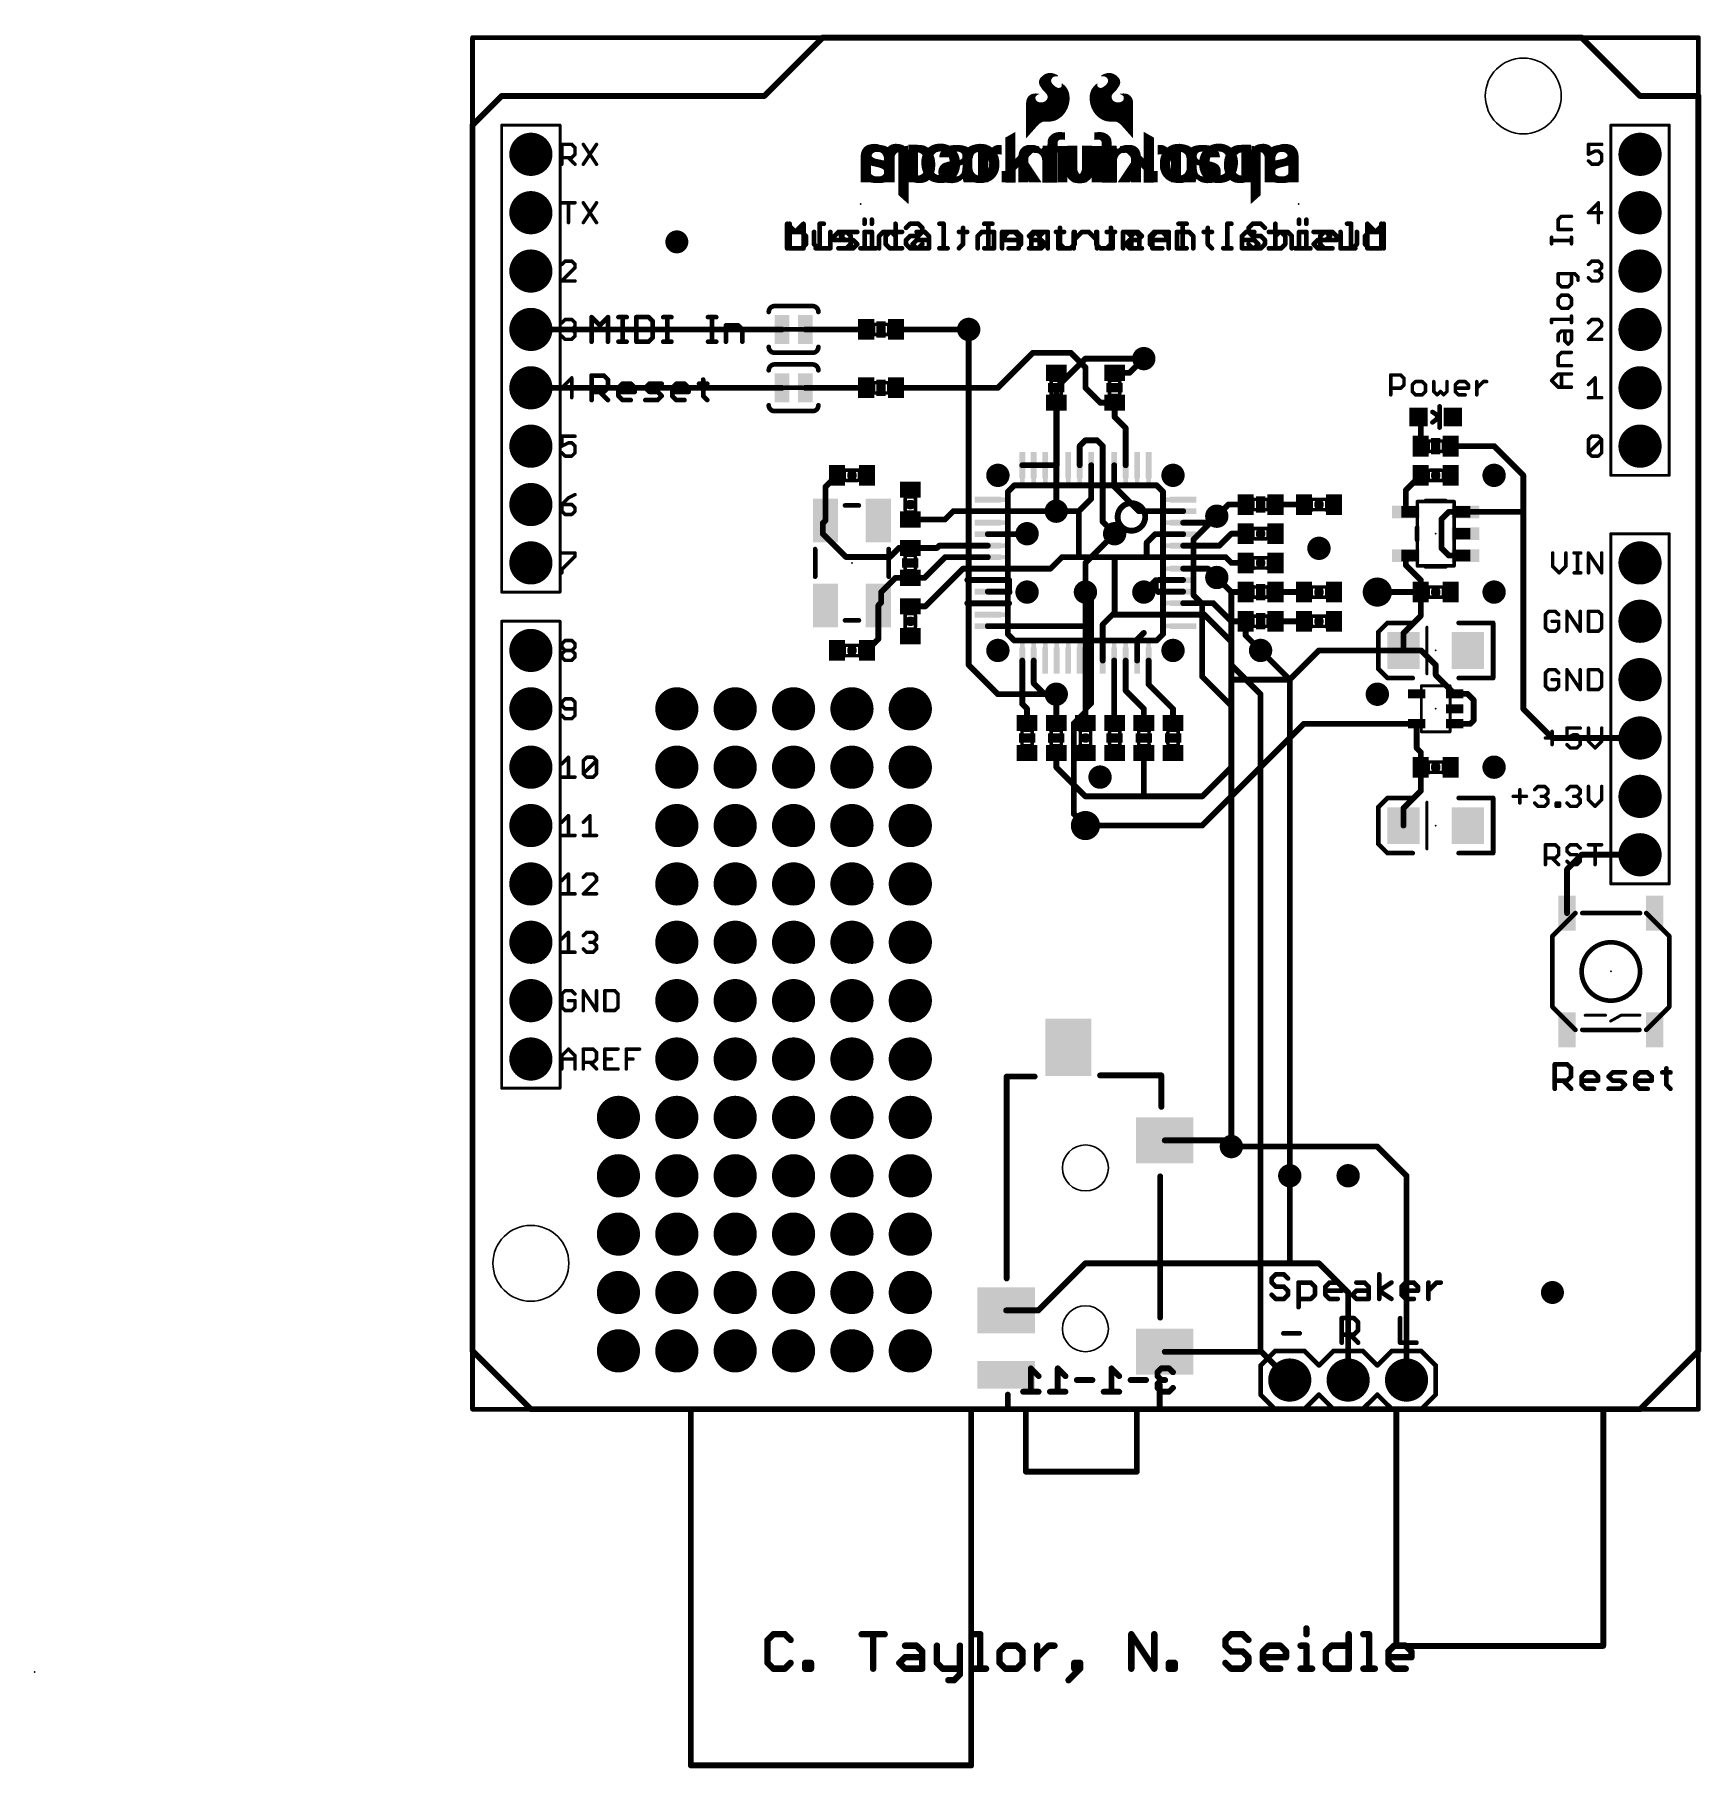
# Model space of a CAD drawing. Extents: x -19.1 to 53.5, y -15.6 to 59.8.
import ezdxf

# ---------------------------------------------------------------- set-up
doc = ezdxf.new("R2010")
doc.units = 0
for name, color, linetype in [('1', 12, 'CONTINUOUS'), ('16', 132, 'CONTINUOUS'), ('17', 110, 'CONTINUOUS'), ('18', 110, 'CONTINUOUS'), ('20', 53, 'CONTINUOUS'), ('21', 41, 'CONTINUOUS'), ('22', 40, 'CONTINUOUS'), ('23', 53, 'CONTINUOUS'), ('24', 53, 'CONTINUOUS'), ('51', 53, 'CONTINUOUS')]:
    doc.layers.add(name, color=color, linetype=linetype)

# ---------------------------------------------------------------- blocks, each defined once
blk = doc.blocks.new('RECT')
blk.add_solid([(-0.5, -0.5), (0.5, -0.5), (-0.5, 0.5), (0.5, 0.5)])
blk = doc.blocks.new('ROUNDP')
at = {"const_width": 0.5}
blk.add_lwpolyline([(0, -0.25, 1), (0, 0.25, 1), (0, -0.25)], format="xyb", dxfattribs=at)
blk = doc.blocks.new('PIE')
at = {"const_width": 0.5}
blk.add_lwpolyline([(0, -0.25, 1), (0, 0.25, 1), (0, -0.25)], format="xyb", dxfattribs=at)
blk = doc.blocks.new('ROUNDV')
at = {"const_width": 0.5}
blk.add_lwpolyline([(0, -0.25, 1), (0, 0.25, 1), (0, -0.25)], format="xyb", dxfattribs=at)

msp = doc.modelspace()

# ---------------------------------------------------------------- linework, layer by layer
at = {"layer": '1'}
for points, const_width in [([(0, 59.69), (53.34, 59.69)], 0.2032), ([(0, 0), (0, 59.69)], 0.2032), ([(53.34, 59.69), (53.34, 0)], 0.2032), ([(2.54, 46.99), (13.462, 46.99)], 0.254), ([(13.589, 46.99), (14.351, 46.99)], 0.2032), ([(14.478, 46.99), (17.13, 46.99)], 0.254), ([(21.59, 46.99), (18.43, 46.99)], 0.254), ([(22.86, 44.45), (24.384, 45.974)], 0.254), ([(24.384, 45.974), (26.035, 45.974)], 0.254), ([(26.035, 45.974), (26.67, 45.339)], 0.254), ([(26.67, 45.339), (26.67, 44.45)], 0.254), ([(29.21, 45.72), (28.59, 45.1)], 0.254), ([(2.54, 44.45), (13.462, 44.45)], 0.254), ([(13.589, 44.45), (14.351, 44.45)], 0.2032), ([(14.478, 44.45), (17.13, 44.45)], 0.254), ([(18.43, 44.45), (22.86, 44.45)], 0.254), ([(26.67, 44.45), (27.32, 43.8)], 0.254), ([(28.59, 45.1), (27.94, 45.1)], 0.254), ([(25.42, 43.78), (25.4, 43.8)], 0.254), ([(25.42, 41.08), (25.42, 43.78)], 0.254), ([(27.32, 43.8), (27.94, 43.8)], 0.254), ([(27.94, 43.8), (27.94, 43.18)], 0.254), ([(27.94, 43.18), (28.42, 42.7)], 0.254), ([(41.26, 43.08), (41.16, 43.18)], 0.254), ([(41.26, 41.91), (41.26, 43.08)], 0.254), ([(26.67, 42.164), (26.42, 41.914)], 0.254), ([(27.178, 42.164), (26.67, 42.164)], 0.254), ([(27.42, 41.922), (27.178, 42.164)], 0.254), ([(28.42, 42.7), (28.42, 41.08)], 0.254), ([(26.42, 41.914), (26.42, 41.08)], 0.254), ([(27.42, 41.08), (27.42, 41.922)], 0.254), ([(44.45, 41.91), (42.56, 41.91)], 0.254), ([(45.72, 40.64), (44.45, 41.91)], 0.254), ([(15.36, 40.14), (15.86, 40.64)], 0.254), ([(24.42, 41.08), (23.92, 41.08)], 0.254), ([(24.92, 41.08), (24.42, 41.08)], 0.254), ([(24.92, 41.08), (25.42, 41.08)], 0.254), ([(26.92, 39.62), (26.92, 41.08)], 0.254), ([(27.42, 38.62), (27.42, 41.08)], 0.254), ([(27.92, 40.152), (27.92, 41.08)], 0.254), ([(40.6099, 39.9899), (41.26, 40.64)], 0.254), ([(45.72, 39.116), (45.72, 40.64)], 0.254), ([(15.36, 38.68), (15.36, 40.14)], 0.254), ([(27.92, 40.152), (28.992, 39.08)], 0.254), ([(40.6099, 39.05), (40.6099, 39.9899)], 0.254), ([(26.38, 39.08), (26.92, 39.62)], 0.254), ([(32.385, 38.862), (32.893, 39.37)], 0.254), ([(32.893, 39.37), (33.64, 39.37)], 0.254), ([(34.94, 39.37), (36.18, 39.37)], 0.254), ([(45.72, 39.116), (45.654, 39.05)], 0.254), ([(45.72, 30.48), (45.72, 39.116)], 0.254), ([(15.24, 38.56), (15.36, 38.68)], 0.254), ([(15.24, 38.1), (15.24, 38.56)], 0.254), ([(20.559, 38.72), (19.05, 38.72)], 0.254), ([(20.919, 39.08), (20.559, 38.72)], 0.254), ([(22.42, 39.08), (20.919, 39.08)], 0.254), ([(25.4, 39.08), (22.42, 39.08)], 0.254), ([(26.38, 39.08), (25.4, 39.08)], 0.254), ([(26.38, 37.116), (26.38, 39.08)], 0.254), ([(27.94, 38.1), (27.42, 38.62)], 0.254), ([(28.992, 39.08), (30.92, 39.08)], 0.254), ([(32.103, 38.58), (30.92, 38.58)], 0.254), ([(32.385, 38.862), (32.103, 38.58)], 0.254), ([(42.479, 39.05), (42.164, 38.735)], 0.254), ([(42.164, 38.735), (42.164, 37.465)], 0.254), ([(43.2101, 39.05), (42.479, 39.05)], 0.254), ([(45.654, 39.05), (43.2101, 39.05)], 0.254), ([(16.256, 37.084), (15.24, 38.1)], 0.254), ([(22.42, 38.08), (24.11, 38.08)], 0.254), ([(24.11, 38.08), (24.13, 38.1)], 0.254), ([(29.337, 37.719), (29.698, 38.08)], 0.254), ([(29.337, 37.08), (29.337, 37.719)], 0.254), ([(29.698, 38.08), (30.92, 38.08)], 0.254), ([(32.5, 37.58), (33.02, 38.1)], 0.254), ([(33.02, 38.1), (33.64, 38.1)], 0.254), ([(16.256, 37.084), (18.161, 37.084)], 0.254), ([(18.161, 37.084), (18.557, 37.48)], 0.254), ([(18.557, 37.48), (19.05, 37.48)], 0.254), ([(19.05, 37.48), (20.208, 37.48)], 0.254), ([(19.67, 36.18), (20.57, 37.08)], 0.254), ([(20.208, 37.48), (20.308, 37.58)], 0.254), ([(20.308, 37.58), (22.42, 37.58)], 0.254), ([(20.57, 37.08), (22.42, 37.08)], 0.254), ([(25.15, 36.58), (25.65, 37.08)], 0.254), ([(25.65, 37.08), (26.416, 37.08)], 0.254), ([(26.416, 37.08), (26.38, 37.116)], 0.254), ([(26.416, 37.08), (27.94, 37.08)], 0.254), ([(27.94, 37.08), (29.337, 37.08)], 0.254), ([(27.94, 37.08), (27.94, 34.671)], 0.254), ([(29.337, 37.08), (30.92, 37.08)], 0.254), ([(30.92, 37.58), (32.5, 37.58)], 0.254), ([(30.92, 37.08), (32.77, 37.08)], 0.254), ([(32.77, 37.08), (33.02, 36.83)], 0.254), ([(40.6099, 36.7331), (40.6099, 37.15)], 0.254), ([(40.6099, 37.15), (40.6099, 36.7999)], 0.254), ([(42.164, 37.465), (42.479, 37.15)], 0.254), ([(42.479, 37.15), (43.2101, 37.15)], 0.254), ([(17.78, 35.56), (18.4, 36.18)], 0.254), ([(18.4, 36.18), (19.05, 36.18)], 0.254), ([(19.05, 36.18), (19.67, 36.18)], 0.254), ([(19.7, 34.94), (21.34, 36.58)], 0.254), ([(21.34, 36.58), (22.42, 36.58)], 0.254), ([(23.348, 36.088), (21.531, 36.088)], 0.254), ([(22.42, 36.58), (25.15, 36.58)], 0.254), ([(23.348, 35.58), (23.348, 36.088)], 0.254), ([(29.865, 36.088), (30.92, 36.088)], 0.254), ([(32, 36.58), (30.92, 36.58)], 0.254), ([(32.385, 36.195), (32, 36.58)], 0.254), ([(32.385, 36.195), (33.02, 35.56)], 0.254), ([(33.02, 36.83), (33.64, 36.83)], 0.254), ([(41.26, 36.083), (40.6099, 36.7331)], 0.254), ([(17.78, 35.1), (17.78, 35.56)], 0.254), ([(22.42, 35.58), (23.348, 35.58)], 0.254), ([(23.348, 35.58), (23.368, 35.56)], 0.254), ([(24.13, 35.56), (24.11, 35.58)], 0.254), ([(26.67, 35.56), (26.92, 35.31)], 0.254), ([(29.21, 35.56), (29.73, 36.08)], 0.254), ([(29.73, 36.08), (29.73, 35.675)], 0.254), ([(29.73, 35.675), (29.845, 35.56)], 0.254), ([(29.845, 35.56), (29.865, 35.58)], 0.254), ([(29.865, 35.58), (30.92, 35.58)], 0.254), ([(33.02, 35.56), (33.64, 35.56)], 0.254), ([(34.94, 35.56), (36.18, 35.56)], 0.254), ([(41.26, 35.56), (39.37, 35.56)], 0.254), ([(41.26, 35.56), (41.26, 36.083)], 0.254), ([(41.26, 34.529), (41.26, 35.56)], 0.254), ([(17.66, 34.98), (17.78, 35.1)], 0.254), ([(17.66, 34.98), (17.66, 33.52)], 0.254), ([(19.05, 34.94), (19.7, 34.94)], 0.254), ([(21.531, 35.072), (23.348, 35.072)], 0.254), ([(26.92, 35.31), (26.92, 34.036)], 0.254), ([(27.849, 34.58), (27.42, 34.151)], 0.254), ([(27.94, 34.671), (27.849, 34.58)], 0.254), ([(27.849, 34.58), (30.92, 34.58)], 0.254), ([(32.23, 35.08), (30.92, 35.08)], 0.254), ([(30.92, 34.58), (31.841, 34.58)], 0.254), ([(31.841, 34.58), (33.02, 33.401)], 0.254), ([(33.02, 34.29), (32.23, 35.08)], 0.254), ([(26.876, 34.08), (22.42, 34.08)], 0.254), ([(26.92, 34.036), (26.876, 34.08)], 0.254), ([(26.92, 34.036), (26.92, 32.58)], 0.254), ([(27.42, 34.151), (27.42, 32.58)], 0.254), ([(33.64, 34.29), (33.02, 34.29)], 0.254), ([(33.64, 33.67), (33.64, 34.29)], 0.254), ([(34.94, 34.29), (36.18, 34.29)], 0.254), ([(40.51, 33.779), (41.26, 34.529)], 0.254), ([(17.66, 33.52), (17.16, 33.02)], 0.254), ([(28.92, 33.492), (29.21, 33.782)], 0.254), ([(28.92, 32.58), (28.92, 33.492)], 0.254), ([(33.02, 33.401), (33.02, 31.75)], 0.254), ([(34.29, 33.02), (33.64, 33.67)], 0.254), ([(40.51, 33.02), (40.51, 33.779)], 0.254), ([(23.92, 30.69), (23.92, 32.58)], 0.254), ([(24.42, 31.587), (24.42, 32.58)], 0.254), ([(26.92, 32.58), (26.92, 30.73)], 0.254), ([(27.92, 29.88), (27.92, 32.58)], 0.254), ([(28.42, 31.27), (28.42, 32.58)], 0.254), ([(29.42, 31.54), (29.42, 32.58)], 0.254), ([(35.56, 31.75), (36.83, 33.02)], 0.254), ([(36.83, 33.02), (40.51, 33.02)], 0.254), ([(40.51, 33.02), (41.275, 33.02)], 0.254), ([(41.275, 33.02), (41.91, 32.385)], 0.254), ([(41.91, 32.385), (41.91, 31.955)], 0.254), ([(24.892, 31.115), (24.42, 31.587)], 0.254), ([(33.02, 31.75), (35.56, 31.75)], 0.254), ([(33.02, 31.75), (33.02, 27.94)], 0.254), ([(41.91, 31.955), (42.735, 31.13)], 0.254), ([(25.4, 31.115), (24.892, 31.115)], 0.254), ([(25.4, 31.115), (25.4, 29.86)], 0.254), ([(29.21, 30.48), (28.42, 31.27)], 0.254), ([(30.48, 30.48), (29.42, 31.54)], 0.254), ([(42.735, 31.13), (43.292, 31.13)], 0.254), ([(43.292, 31.13), (43.561, 30.861)], 0.254), ([(43.561, 30.861), (43.561, 29.972)], 0.254), ([(24.13, 30.48), (23.92, 30.69)], 0.254), ([(24.13, 29.86), (24.13, 30.48)], 0.254), ([(26.92, 30.73), (26.67, 30.48)], 0.254), ([(26.67, 30.48), (26.67, 29.86)], 0.254), ([(29.21, 29.86), (29.21, 30.48)], 0.254), ([(30.48, 29.86), (30.48, 30.48)], 0.254), ([(46.99, 29.21), (45.72, 30.48)], 0.254), ([(27.92, 29.88), (27.94, 29.86)], 0.254), ([(31.75, 25.4), (36.18, 29.83)], 0.254), ([(36.18, 29.83), (41.085, 29.83)], 0.254), ([(41.085, 29.83), (41.085, 28.765)], 0.254), ([(43.419, 29.83), (42.735, 29.83)], 0.254), ([(43.561, 29.972), (43.419, 29.83)], 0.254), ([(25.4, 27.94), (25.4, 28.56)], 0.254), ([(29.21, 26.67), (29.21, 28.56)], 0.254), ([(41.085, 28.765), (41.26, 28.59)], 0.254), ([(41.26, 28.59), (41.26, 27.94)], 0.254), ([(46.99, 29.21), (50.8, 29.21)], 0.254), ([(26.67, 26.67), (25.4, 27.94)], 0.254), ([(33.02, 27.94), (31.75, 26.67)], 0.254), ([(41.26, 27.94), (41.26, 26.909)], 0.254), ([(29.21, 26.67), (26.67, 26.67)], 0.254), ([(31.75, 26.67), (29.21, 26.67)], 0.254), ([(41.26, 26.909), (40.51, 26.159)], 0.254), ([(40.51, 26.159), (40.51, 25.4)], 0.254), ([(26.67, 25.4), (31.75, 25.4)], 0.254), ([(47.625, 23.495), (48.26, 24.13)], 0.254), ([(48.26, 24.13), (50.8, 24.13)], 0.254), ([(47.625, 21.59), (47.625, 23.495)], 0.254), ([(30.12, 11.7), (32.75, 11.7)], 0.254), ([(32.75, 11.7), (33.02, 11.43)], 0.254), ([(33.02, 11.43), (39.37, 11.43)], 0.254), ([(39.37, 11.43), (40.64, 10.16)], 0.254), ([(35.56, 6.35), (35.56, 10.16)], 0.254), ([(40.64, 10.16), (40.64, 1.27)], 0.254), ([(24.62, 4.3), (26.67, 6.35)], 0.254), ([(26.67, 6.35), (35.56, 6.35)], 0.254), ([(35.56, 6.35), (36.83, 6.35)], 0.254), ([(36.83, 6.35), (38.1, 5.08)], 0.254), ([(38.1, 5.08), (38.1, 1.27)], 0.254), ([(23.22, 4.3), (24.62, 4.3)], 0.254), ([(30.12, 2.5), (34.33, 2.5)], 0.254), ([(34.33, 2.5), (35.56, 1.27)], 0.254), ([(53.34, 0), (0, 0)], 0.2032)]:
    msp.add_lwpolyline(points, dxfattribs=dict(at, const_width=const_width))
for points, const_width in [([(0, 59.7408, 1), (0, 59.6392)], 0.1016), ([(0.0508, 59.69, 1), (-0.0508, 59.69)], 0.1016), ([(53.3908, 59.69, 1), (53.2892, 59.69)], 0.1016), ([(53.34, 59.6392, 1), (53.34, 59.7408)], 0.1016), ([(2.54, 47.0535, 1), (2.54, 46.9265)], 0.127), ([(13.462, 46.9265, 1), (13.462, 47.0535)], 0.127), ([(13.589, 47.0408, 1), (13.589, 46.9392)], 0.1016), ([(14.351, 46.9392, 1), (14.351, 47.0408)], 0.1016), ([(14.478, 47.0535, 1), (14.478, 46.9265)], 0.127), ([(17.13, 46.9265, 1), (17.13, 47.0535)], 0.127), ([(18.43, 47.0535, 1), (18.43, 46.9265)], 0.127), ([(21.59, 46.9265, 1), (21.59, 47.0535)], 0.127), ([(24.384, 46.0375, 1), (24.384, 45.9105)], 0.127), ([(24.4289, 45.9291, 1), (24.3391, 46.0189)], 0.127), ([(26.0799, 46.0189, 1), (25.9901, 45.9291)], 0.127), ([(26.035, 45.9105, 1), (26.035, 46.0375)], 0.127), ([(26.7335, 45.339, 1), (26.6065, 45.339)], 0.127), ([(26.6251, 45.2941, 1), (26.7149, 45.3839)], 0.127), ([(29.2549, 45.6751, 1), (29.1651, 45.7649)], 0.127), ([(2.54, 44.5135, 1), (2.54, 44.3865)], 0.127), ([(13.462, 44.3865, 1), (13.462, 44.5135)], 0.127), ([(13.589, 44.5008, 1), (13.589, 44.3992)], 0.1016), ([(14.351, 44.3992, 1), (14.351, 44.5008)], 0.1016), ([(14.478, 44.5135, 1), (14.478, 44.3865)], 0.127), ([(17.13, 44.3865, 1), (17.13, 44.5135)], 0.127), ([(18.43, 44.5135, 1), (18.43, 44.3865)], 0.127), ([(22.8151, 44.4949, 1), (22.9049, 44.4051)], 0.127), ([(22.86, 44.3865, 1), (22.86, 44.5135)], 0.127), ([(26.7149, 44.4949, 1), (26.6251, 44.4051)], 0.127), ([(26.6065, 44.45, 1), (26.7335, 44.45)], 0.127), ([(27.94, 45.1635, 1), (27.94, 45.0365)], 0.127), ([(28.5451, 45.1449, 1), (28.6349, 45.0551)], 0.127), ([(28.59, 45.0365, 1), (28.59, 45.1635)], 0.127), ([(25.4449, 43.8449, 1), (25.3551, 43.7551)], 0.127), ([(25.4835, 43.78, 1), (25.3565, 43.78)], 0.127), ([(25.3751, 43.7351, 1), (25.4649, 43.8249)], 0.127), ([(27.32, 43.8635, 1), (27.32, 43.7365)], 0.127), ([(27.2751, 43.7551, 1), (27.3649, 43.8449)], 0.127), ([(28.0035, 43.8, 1), (27.8765, 43.8)], 0.127), ([(27.94, 43.7365, 1), (27.94, 43.8635)], 0.127), ([(27.9849, 43.2249, 1), (27.8951, 43.1351)], 0.127), ([(27.8765, 43.18, 1), (28.0035, 43.18)], 0.127), ([(41.2049, 43.2249, 1), (41.1151, 43.1351)], 0.127), ([(41.3235, 43.08, 1), (41.1965, 43.08)], 0.127), ([(41.2151, 43.0351, 1), (41.3049, 43.1249)], 0.127), ([(26.67, 42.2275, 1), (26.67, 42.1005)], 0.127), ([(26.7149, 42.1191, 1), (26.6251, 42.2089)], 0.127), ([(27.2229, 42.2089, 1), (27.1331, 42.1191)], 0.127), ([(27.178, 42.1005, 1), (27.178, 42.2275)], 0.127), ([(28.4835, 42.7, 1), (28.3565, 42.7)], 0.127), ([(28.3751, 42.6551, 1), (28.4649, 42.7449)], 0.127), ([(26.4835, 41.914, 1), (26.3565, 41.914)], 0.127), ([(26.3751, 41.9589, 1), (26.4649, 41.8691)], 0.127), ([(27.4835, 41.922, 1), (27.3565, 41.922)], 0.127), ([(27.3751, 41.8771, 1), (27.4649, 41.9669)], 0.127), ([(41.1965, 41.91, 1), (41.3235, 41.91)], 0.127), ([(42.56, 41.9735, 1), (42.56, 41.8465)], 0.127), ([(44.4949, 41.9549, 1), (44.4051, 41.8651)], 0.127), ([(44.45, 41.8465, 1), (44.45, 41.9735)], 0.127), ([(15.9049, 40.5951, 1), (15.8151, 40.6849)], 0.127), ([(23.92, 41.1435, 1), (23.92, 41.0165)], 0.127), ([(24.42, 41.1435, 1), (24.42, 41.0165)], 0.127), ([(24.42, 41.0165, 1), (24.42, 41.1435)], 0.127), ([(24.92, 41.1435, 1), (24.92, 41.0165)], 0.127), ([(24.92, 41.0165, 1), (24.92, 41.1435)], 0.127), ([(25.3565, 41.08, 1), (25.4835, 41.08)], 0.127), ([(25.42, 41.0165, 1), (25.42, 41.1435)], 0.127), ([(26.3565, 41.08, 1), (26.4835, 41.08)], 0.127), ([(26.9835, 41.08, 1), (26.8565, 41.08)], 0.127), ([(27.4835, 41.08, 1), (27.3565, 41.08)], 0.127), ([(27.3565, 41.08, 1), (27.4835, 41.08)], 0.127), ([(27.9835, 41.08, 1), (27.8565, 41.08)], 0.127), ([(28.3565, 41.08, 1), (28.4835, 41.08)], 0.127), ([(41.3049, 40.5951, 1), (41.2151, 40.6849)], 0.127), ([(45.7835, 40.64, 1), (45.6565, 40.64)], 0.127), ([(45.6751, 40.5951, 1), (45.7649, 40.6849)], 0.127), ([(15.4235, 40.14, 1), (15.2965, 40.14)], 0.127), ([(15.3151, 40.1849, 1), (15.4049, 40.0951)], 0.127), ([(27.9649, 40.1969, 1), (27.8751, 40.1071)], 0.127), ([(27.8565, 40.152, 1), (27.9835, 40.152)], 0.127), ([(40.6734, 39.9899, 1), (40.5464, 39.9899)], 0.127), ([(40.565, 40.0348, 1), (40.6548, 39.945)], 0.127), ([(26.8565, 39.62, 1), (26.9835, 39.62)], 0.127), ([(26.9649, 39.5751, 1), (26.8751, 39.6649)], 0.127), ([(32.893, 39.4335, 1), (32.893, 39.3065)], 0.127), ([(32.9379, 39.3251, 1), (32.8481, 39.4149)], 0.127), ([(33.64, 39.3065, 1), (33.64, 39.4335)], 0.127), ([(34.94, 39.4335, 1), (34.94, 39.3065)], 0.127), ([(36.18, 39.3065, 1), (36.18, 39.4335)], 0.127), ([(45.7835, 39.116, 1), (45.6565, 39.116)], 0.127), ([(45.7649, 39.0711, 1), (45.6751, 39.1609)], 0.127), ([(15.3035, 38.56, 1), (15.1765, 38.56)], 0.127), ([(15.1951, 38.6049, 1), (15.2849, 38.5151)], 0.127), ([(15.2965, 38.68, 1), (15.4235, 38.68)], 0.127), ([(15.4049, 38.6351, 1), (15.3151, 38.7249)], 0.127), ([(19.05, 38.7835, 1), (19.05, 38.6565)], 0.127), ([(20.5141, 38.7649, 1), (20.6039, 38.6751)], 0.127), ([(20.559, 38.6565, 1), (20.559, 38.7835)], 0.127), ([(20.919, 39.1435, 1), (20.919, 39.0165)], 0.127), ([(20.9639, 39.0351, 1), (20.8741, 39.1249)], 0.127), ([(22.42, 39.1435, 1), (22.42, 39.0165)], 0.127), ([(22.42, 39.0165, 1), (22.42, 39.1435)], 0.127), ([(25.4, 39.1435, 1), (25.4, 39.0165)], 0.127), ([(25.4, 39.0165, 1), (25.4, 39.1435)], 0.127), ([(26.4435, 39.08, 1), (26.3165, 39.08)], 0.127), ([(26.3351, 39.1249, 1), (26.4249, 39.0351)], 0.127), ([(26.38, 39.0165, 1), (26.38, 39.1435)], 0.127), ([(27.4649, 38.6649, 1), (27.3751, 38.5751)], 0.127), ([(27.3565, 38.62, 1), (27.4835, 38.62)], 0.127), ([(28.992, 39.1435, 1), (28.992, 39.0165)], 0.127), ([(28.9471, 39.0351, 1), (29.0369, 39.1249)], 0.127), ([(30.92, 38.6435, 1), (30.92, 38.5165)], 0.127), ([(30.92, 39.0165, 1), (30.92, 39.1435)], 0.127), ([(32.0581, 38.6249, 1), (32.1479, 38.5351)], 0.127), ([(32.103, 38.5165, 1), (32.103, 38.6435)], 0.127), ([(32.3401, 38.9069, 1), (32.4299, 38.8171)], 0.127), ([(32.4299, 38.8171, 1), (32.3401, 38.9069)], 0.127), ([(40.5464, 39.05, 1), (40.6734, 39.05)], 0.127), ([(42.2275, 38.735, 1), (42.1005, 38.735)], 0.127), ([(42.1191, 38.7799, 1), (42.2089, 38.6901)], 0.127), ([(42.479, 39.1135, 1), (42.479, 38.9865)], 0.127), ([(42.5239, 39.0051, 1), (42.4341, 39.0949)], 0.127), ([(43.2101, 39.1135, 1), (43.2101, 38.9865)], 0.127), ([(43.2101, 38.9865, 1), (43.2101, 39.1135)], 0.127), ([(45.6091, 39.0949, 1), (45.6989, 39.0051)], 0.127), ([(45.654, 38.9865, 1), (45.654, 39.1135)], 0.127), ([(45.6565, 39.116, 1), (45.7835, 39.116)], 0.127), ([(15.2849, 38.1449, 1), (15.1951, 38.0551)], 0.127), ([(15.1765, 38.1, 1), (15.3035, 38.1)], 0.127), ([(22.42, 38.1435, 1), (22.42, 38.0165)], 0.127), ([(24.0651, 38.1249, 1), (24.1549, 38.0351)], 0.127), ([(24.1749, 38.0551, 1), (24.0851, 38.1449)], 0.127), ([(24.11, 38.0165, 1), (24.11, 38.1435)], 0.127), ([(27.8951, 38.0551, 1), (27.9849, 38.1449)], 0.127), ([(29.4005, 37.719, 1), (29.2735, 37.719)], 0.127), ([(29.2921, 37.7639, 1), (29.3819, 37.6741)], 0.127), ([(29.698, 38.1435, 1), (29.698, 38.0165)], 0.127), ([(29.7429, 38.0351, 1), (29.6531, 38.1249)], 0.127), ([(30.92, 38.0165, 1), (30.92, 38.1435)], 0.127), ([(33.02, 38.1635, 1), (33.02, 38.0365)], 0.127), ([(33.0649, 38.0551, 1), (32.9751, 38.1449)], 0.127), ([(33.64, 38.0365, 1), (33.64, 38.1635)], 0.127), ([(16.256, 37.1475, 1), (16.256, 37.0205)], 0.127), ([(16.2111, 37.0391, 1), (16.3009, 37.1289)], 0.127), ([(18.1161, 37.1289, 1), (18.2059, 37.0391)], 0.127), ([(18.161, 37.0205, 1), (18.161, 37.1475)], 0.127), ([(18.557, 37.5435, 1), (18.557, 37.4165)], 0.127), ([(18.6019, 37.4351, 1), (18.5121, 37.5249)], 0.127), ([(19.05, 37.5435, 1), (19.05, 37.4165)], 0.127), ([(19.05, 37.4165, 1), (19.05, 37.5435)], 0.127), ([(20.1631, 37.5249, 1), (20.2529, 37.4351)], 0.127), ([(20.208, 37.4165, 1), (20.208, 37.5435)], 0.127), ([(20.308, 37.6435, 1), (20.308, 37.5165)], 0.127), ([(20.3529, 37.5351, 1), (20.2631, 37.6249)], 0.127), ([(20.57, 37.1435, 1), (20.57, 37.0165)], 0.127), ([(20.6149, 37.0351, 1), (20.5251, 37.1249)], 0.127), ([(22.42, 37.5165, 1), (22.42, 37.6435)], 0.127), ([(22.42, 37.0165, 1), (22.42, 37.1435)], 0.127), ([(25.65, 37.1435, 1), (25.65, 37.0165)], 0.127), ([(25.6949, 37.0351, 1), (25.6051, 37.1249)], 0.127), ([(26.4249, 37.1609, 1), (26.3351, 37.0711)], 0.127), ([(26.3165, 37.116, 1), (26.4435, 37.116)], 0.127), ([(26.416, 37.1435, 1), (26.416, 37.0165)], 0.127), ([(26.3711, 37.0351, 1), (26.4609, 37.1249)], 0.127), ([(26.416, 37.0165, 1), (26.416, 37.1435)], 0.127), ([(27.94, 37.1435, 1), (27.94, 37.0165)], 0.127), ([(28.0035, 37.08, 1), (27.8765, 37.08)], 0.127), ([(27.94, 37.0165, 1), (27.94, 37.1435)], 0.127), ([(29.337, 37.1435, 1), (29.337, 37.0165)], 0.127), ([(29.2735, 37.08, 1), (29.4005, 37.08)], 0.127), ([(29.337, 37.0165, 1), (29.337, 37.1435)], 0.127), ([(30.92, 37.6435, 1), (30.92, 37.5165)], 0.127), ([(30.92, 37.1435, 1), (30.92, 37.0165)], 0.127), ([(30.92, 37.0165, 1), (30.92, 37.1435)], 0.127), ([(32.4551, 37.6249, 1), (32.5449, 37.5351)], 0.127), ([(32.5, 37.5165, 1), (32.5, 37.6435)], 0.127), ([(32.8149, 37.1249, 1), (32.7251, 37.0351)], 0.127), ([(32.77, 37.0165, 1), (32.77, 37.1435)], 0.127), ([(40.6734, 37.15, 1), (40.5464, 37.15)], 0.127), ([(40.6734, 37.15, 1), (40.5464, 37.15)], 0.127), ([(42.2089, 37.5099, 1), (42.1191, 37.4201)], 0.127), ([(42.1005, 37.465, 1), (42.2275, 37.465)], 0.127), ([(42.479, 37.2135, 1), (42.479, 37.0865)], 0.127), ([(42.4341, 37.1051, 1), (42.5239, 37.1949)], 0.127), ([(43.2101, 37.0865, 1), (43.2101, 37.2135)], 0.127), ([(18.4, 36.2435, 1), (18.4, 36.1165)], 0.127), ([(18.4449, 36.1351, 1), (18.3551, 36.2249)], 0.127), ([(19.05, 36.2435, 1), (19.05, 36.1165)], 0.127), ([(19.05, 36.1165, 1), (19.05, 36.2435)], 0.127), ([(19.6251, 36.2249, 1), (19.7149, 36.1351)], 0.127), ([(19.67, 36.1165, 1), (19.67, 36.2435)], 0.127), ([(21.34, 36.6435, 1), (21.34, 36.5165)], 0.127), ([(21.3849, 36.5351, 1), (21.2951, 36.6249)], 0.127), ([(21.531, 36.1515, 1), (21.531, 36.0245)], 0.127), ([(22.42, 36.6435, 1), (22.42, 36.5165)], 0.127), ([(22.42, 36.5165, 1), (22.42, 36.6435)], 0.127), ([(23.4115, 36.088, 1), (23.2845, 36.088)], 0.127), ([(23.348, 36.0245, 1), (23.348, 36.1515)], 0.127), ([(25.1051, 36.6249, 1), (25.1949, 36.5351)], 0.127), ([(25.15, 36.5165, 1), (25.15, 36.6435)], 0.127), ([(29.865, 36.1515, 1), (29.865, 36.0245)], 0.127), ([(30.92, 36.6435, 1), (30.92, 36.5165)], 0.127), ([(30.92, 36.0245, 1), (30.92, 36.1515)], 0.127), ([(32.0449, 36.6249, 1), (31.9551, 36.5351)], 0.127), ([(32, 36.5165, 1), (32, 36.6435)], 0.127), ([(32.4299, 36.2399, 1), (32.3401, 36.1501)], 0.127), ([(32.3401, 36.1501, 1), (32.4299, 36.2399)], 0.127), ([(33.02, 36.8935, 1), (33.02, 36.7665)], 0.127), ([(32.9751, 36.7851, 1), (33.0649, 36.8749)], 0.127), ([(33.64, 36.7665, 1), (33.64, 36.8935)], 0.127), ([(40.5464, 36.7999, 1), (40.6734, 36.7999)], 0.127), ([(40.6548, 36.778, 1), (40.565, 36.6882)], 0.127), ([(40.5464, 36.7331, 1), (40.6734, 36.7331)], 0.127), ([(17.8435, 35.56, 1), (17.7165, 35.56)], 0.127), ([(17.7351, 35.6049, 1), (17.8249, 35.5151)], 0.127), ([(22.42, 35.6435, 1), (22.42, 35.5165)], 0.127), ([(23.3929, 35.6249, 1), (23.3031, 35.5351)], 0.127), ([(23.2845, 35.58, 1), (23.4115, 35.58)], 0.127), ([(23.3231, 35.5151, 1), (23.4129, 35.6049)], 0.127), ([(23.348, 35.5165, 1), (23.348, 35.6435)], 0.127), ([(24.1549, 35.6249, 1), (24.0651, 35.5351)], 0.127), ([(24.0851, 35.5151, 1), (24.1749, 35.6049)], 0.127), ([(26.7149, 35.6049, 1), (26.6251, 35.5151)], 0.127), ([(29.1651, 35.6049, 1), (29.2549, 35.5151)], 0.127), ([(29.7935, 36.08, 1), (29.6665, 36.08)], 0.127), ([(29.7749, 35.7199, 1), (29.6851, 35.6301)], 0.127), ([(29.6665, 35.675, 1), (29.7935, 35.675)], 0.127), ([(29.7749, 36.0351, 1), (29.6851, 36.1249)], 0.127), ([(29.8001, 35.6049, 1), (29.8899, 35.5151)], 0.127), ([(29.8001, 35.5151, 1), (29.8899, 35.6049)], 0.127), ([(29.865, 35.6435, 1), (29.865, 35.5165)], 0.127), ([(29.9099, 35.5351, 1), (29.8201, 35.6249)], 0.127), ([(30.92, 35.5165, 1), (30.92, 35.6435)], 0.127), ([(33.02, 35.6235, 1), (33.02, 35.4965)], 0.127), ([(32.9751, 35.5151, 1), (33.0649, 35.6049)], 0.127), ([(33.64, 35.4965, 1), (33.64, 35.6235)], 0.127), ([(34.94, 35.6235, 1), (34.94, 35.4965)], 0.127), ([(36.18, 35.4965, 1), (36.18, 35.6235)], 0.127), ([(39.37, 35.6235, 1), (39.37, 35.4965)], 0.127), ([(41.3235, 36.083, 1), (41.1965, 36.083)], 0.127), ([(41.3235, 35.56, 1), (41.1965, 35.56)], 0.127), ([(41.1965, 35.56, 1), (41.3235, 35.56)], 0.127), ([(41.2151, 36.0381, 1), (41.3049, 36.1279)], 0.127), ([(41.26, 35.4965, 1), (41.26, 35.6235)], 0.127), ([(17.7235, 34.98, 1), (17.5965, 34.98)], 0.127), ([(17.6151, 35.0249, 1), (17.7049, 34.9351)], 0.127), ([(17.7165, 35.1, 1), (17.8435, 35.1)], 0.127), ([(17.8249, 35.0551, 1), (17.7351, 35.1449)], 0.127), ([(19.05, 35.0035, 1), (19.05, 34.8765)], 0.127), ([(19.6551, 34.9849, 1), (19.7449, 34.8951)], 0.127), ([(19.7, 34.8765, 1), (19.7, 35.0035)], 0.127), ([(21.531, 35.1355, 1), (21.531, 35.0085)], 0.127), ([(23.348, 35.0085, 1), (23.348, 35.1355)], 0.127), ([(26.9835, 35.31, 1), (26.8565, 35.31)], 0.127), ([(26.8751, 35.2651, 1), (26.9649, 35.3549)], 0.127), ([(27.849, 34.6435, 1), (27.849, 34.5165)], 0.127), ([(27.8939, 34.5351, 1), (27.8041, 34.6249)], 0.127), ([(27.8765, 34.671, 1), (28.0035, 34.671)], 0.127), ([(27.9849, 34.6261, 1), (27.8951, 34.7159)], 0.127), ([(30.92, 35.1435, 1), (30.92, 35.0165)], 0.127), ([(30.92, 34.6435, 1), (30.92, 34.5165)], 0.127), ([(30.92, 34.5165, 1), (30.92, 34.6435)], 0.127), ([(31.8859, 34.6249, 1), (31.7961, 34.5351)], 0.127), ([(31.841, 34.5165, 1), (31.841, 34.6435)], 0.127), ([(32.2749, 35.1249, 1), (32.1851, 35.0351)], 0.127), ([(32.23, 35.0165, 1), (32.23, 35.1435)], 0.127), ([(22.42, 34.1435, 1), (22.42, 34.0165)], 0.127), ([(26.9209, 34.1249, 1), (26.8311, 34.0351)], 0.127), ([(26.9835, 34.036, 1), (26.8565, 34.036)], 0.127), ([(26.8565, 34.036, 1), (26.9835, 34.036)], 0.127), ([(26.8751, 33.9911, 1), (26.9649, 34.0809)], 0.127), ([(26.876, 34.0165, 1), (26.876, 34.1435)], 0.127), ([(27.4835, 34.151, 1), (27.3565, 34.151)], 0.127), ([(27.3751, 34.1959, 1), (27.4649, 34.1061)], 0.127), ([(27.8041, 34.6249, 1), (27.8939, 34.5351)], 0.127), ([(33.02, 34.3535, 1), (33.02, 34.2265)], 0.127), ([(32.9751, 34.2451, 1), (33.0649, 34.3349)], 0.127), ([(33.7035, 34.29, 1), (33.5765, 34.29)], 0.127), ([(33.64, 34.2265, 1), (33.64, 34.3535)], 0.127), ([(34.94, 34.3535, 1), (34.94, 34.2265)], 0.127), ([(36.18, 34.2265, 1), (36.18, 34.3535)], 0.127), ([(41.1965, 34.529, 1), (41.3235, 34.529)], 0.127), ([(41.3049, 34.4841, 1), (41.2151, 34.5739)], 0.127), ([(17.5965, 33.52, 1), (17.7235, 33.52)], 0.127), ([(17.7049, 33.4751, 1), (17.6151, 33.5649)], 0.127), ([(28.9835, 33.492, 1), (28.8565, 33.492)], 0.127), ([(28.8751, 33.5369, 1), (28.9649, 33.4471)], 0.127), ([(29.2549, 33.7371, 1), (29.1651, 33.8269)], 0.127), ([(33.0835, 33.401, 1), (32.9565, 33.401)], 0.127), ([(32.9751, 33.3561, 1), (33.0649, 33.4459)], 0.127), ([(33.6849, 33.7149, 1), (33.5951, 33.6251)], 0.127), ([(33.5765, 33.67, 1), (33.7035, 33.67)], 0.127), ([(40.5735, 33.779, 1), (40.4465, 33.779)], 0.127), ([(40.4651, 33.8239, 1), (40.5549, 33.7341)], 0.127), ([(17.1151, 33.0649, 1), (17.2049, 32.9751)], 0.127), ([(23.9835, 32.58, 1), (23.8565, 32.58)], 0.127), ([(24.4835, 32.58, 1), (24.3565, 32.58)], 0.127), ([(26.9835, 32.58, 1), (26.8565, 32.58)], 0.127), ([(26.8565, 32.58, 1), (26.9835, 32.58)], 0.127), ([(27.3565, 32.58, 1), (27.4835, 32.58)], 0.127), ([(27.9835, 32.58, 1), (27.8565, 32.58)], 0.127), ([(28.4835, 32.58, 1), (28.3565, 32.58)], 0.127), ([(28.8565, 32.58, 1), (28.9835, 32.58)], 0.127), ([(29.4835, 32.58, 1), (29.3565, 32.58)], 0.127), ([(34.2451, 32.9751, 1), (34.3349, 33.0649)], 0.127), ([(36.83, 33.0835, 1), (36.83, 32.9565)], 0.127), ([(36.8749, 32.9751, 1), (36.7851, 33.0649)], 0.127), ([(40.51, 33.0835, 1), (40.51, 32.9565)], 0.127), ([(40.4465, 33.02, 1), (40.5735, 33.02)], 0.127), ([(40.51, 32.9565, 1), (40.51, 33.0835)], 0.127), ([(41.3199, 33.0649, 1), (41.2301, 32.9751)], 0.127), ([(41.275, 32.9565, 1), (41.275, 33.0835)], 0.127), ([(41.9735, 32.385, 1), (41.8465, 32.385)], 0.127), ([(41.8651, 32.3401, 1), (41.9549, 32.4299)], 0.127), ([(24.4649, 31.6319, 1), (24.3751, 31.5421)], 0.127), ([(33.02, 31.8135, 1), (33.02, 31.6865)], 0.127), ([(33.0835, 31.75, 1), (32.9565, 31.75)], 0.127), ([(32.9565, 31.75, 1), (33.0835, 31.75)], 0.127), ([(35.5151, 31.7949, 1), (35.6049, 31.7051)], 0.127), ([(35.56, 31.6865, 1), (35.56, 31.8135)], 0.127), ([(41.9549, 31.9999, 1), (41.8651, 31.9101)], 0.127), ([(41.8465, 31.955, 1), (41.9735, 31.955)], 0.127), ([(24.3565, 31.587, 1), (24.4835, 31.587)], 0.127), ([(24.892, 31.1785, 1), (24.892, 31.0515)], 0.127), ([(24.8471, 31.0701, 1), (24.9369, 31.1599)], 0.127), ([(25.4635, 31.115, 1), (25.3365, 31.115)], 0.127), ([(25.4, 31.0515, 1), (25.4, 31.1785)], 0.127), ([(28.4649, 31.3149, 1), (28.3751, 31.2251)], 0.127), ([(28.3565, 31.27, 1), (28.4835, 31.27)], 0.127), ([(29.4649, 31.5849, 1), (29.3751, 31.4951)], 0.127), ([(29.3565, 31.54, 1), (29.4835, 31.54)], 0.127), ([(42.735, 31.1935, 1), (42.735, 31.0665)], 0.127), ([(42.6901, 31.0851, 1), (42.7799, 31.1749)], 0.127), ([(43.3369, 31.1749, 1), (43.2471, 31.0851)], 0.127), ([(43.292, 31.0665, 1), (43.292, 31.1935)], 0.127), ([(43.6245, 30.861, 1), (43.4975, 30.861)], 0.127), ([(43.5161, 30.8161, 1), (43.6059, 30.9059)], 0.127), ([(23.9649, 30.7349, 1), (23.8751, 30.6451)], 0.127), ([(23.8565, 30.69, 1), (23.9835, 30.69)], 0.127), ([(24.1935, 30.48, 1), (24.0665, 30.48)], 0.127), ([(24.0851, 30.4351, 1), (24.1749, 30.5249)], 0.127), ([(26.7335, 30.48, 1), (26.6065, 30.48)], 0.127), ([(26.6251, 30.5249, 1), (26.7149, 30.4351)], 0.127), ([(26.8565, 30.73, 1), (26.9835, 30.73)], 0.127), ([(26.9649, 30.6851, 1), (26.8751, 30.7749)], 0.127), ([(29.2735, 30.48, 1), (29.1465, 30.48)], 0.127), ([(29.1651, 30.4351, 1), (29.2549, 30.5249)], 0.127), ([(30.5435, 30.48, 1), (30.4165, 30.48)], 0.127), ([(30.4351, 30.4351, 1), (30.5249, 30.5249)], 0.127), ([(45.7649, 30.5249, 1), (45.6751, 30.4351)], 0.127), ([(45.6565, 30.48, 1), (45.7835, 30.48)], 0.127), ([(24.0665, 29.86, 1), (24.1935, 29.86)], 0.127), ([(25.3365, 29.86, 1), (25.4635, 29.86)], 0.127), ([(26.6065, 29.86, 1), (26.7335, 29.86)], 0.127), ([(27.9649, 29.9249, 1), (27.8751, 29.8351)], 0.127), ([(27.8565, 29.88, 1), (27.9835, 29.88)], 0.127), ([(27.8951, 29.8151, 1), (27.9849, 29.9049)], 0.127), ([(29.1465, 29.86, 1), (29.2735, 29.86)], 0.127), ([(30.4165, 29.86, 1), (30.5435, 29.86)], 0.127), ([(36.18, 29.8935, 1), (36.18, 29.7665)], 0.127), ([(36.2249, 29.7851, 1), (36.1351, 29.8749)], 0.127), ([(41.1485, 29.83, 1), (41.0215, 29.83)], 0.127), ([(41.085, 29.7665, 1), (41.085, 29.8935)], 0.127), ([(42.735, 29.8935, 1), (42.735, 29.7665)], 0.127), ([(43.3741, 29.8749, 1), (43.4639, 29.7851)], 0.127), ([(43.419, 29.7665, 1), (43.419, 29.8935)], 0.127), ([(43.4975, 29.972, 1), (43.6245, 29.972)], 0.127), ([(43.6059, 29.9271, 1), (43.5161, 30.0169)], 0.127), ([(25.4635, 28.56, 1), (25.3365, 28.56)], 0.127), ([(29.2735, 28.56, 1), (29.1465, 28.56)], 0.127), ([(41.1299, 28.8099, 1), (41.0401, 28.7201)], 0.127), ([(41.0215, 28.765, 1), (41.1485, 28.765)], 0.127), ([(41.3235, 28.59, 1), (41.1965, 28.59)], 0.127), ([(41.2151, 28.5451, 1), (41.3049, 28.6349)], 0.127), ([(46.99, 29.2735, 1), (46.99, 29.1465)], 0.127), ([(46.9451, 29.1651, 1), (47.0349, 29.2549)], 0.127), ([(50.8, 29.1465, 1), (50.8, 29.2735)], 0.127), ([(25.4449, 27.9849, 1), (25.3551, 27.8951)], 0.127), ([(25.3365, 27.94, 1), (25.4635, 27.94)], 0.127), ([(32.9565, 27.94, 1), (33.0835, 27.94)], 0.127), ([(33.0649, 27.8951, 1), (32.9751, 27.9849)], 0.127), ([(41.3235, 27.94, 1), (41.1965, 27.94)], 0.127), ([(41.1965, 27.94, 1), (41.3235, 27.94)], 0.127), ([(26.67, 26.7335, 1), (26.67, 26.6065)], 0.127), ([(26.6251, 26.6251, 1), (26.7149, 26.7149)], 0.127), ([(29.21, 26.7335, 1), (29.21, 26.6065)], 0.127), ([(29.1465, 26.67, 1), (29.2735, 26.67)], 0.127), ([(29.21, 26.6065, 1), (29.21, 26.7335)], 0.127), ([(31.7051, 26.7149, 1), (31.7949, 26.6251)], 0.127), ([(31.75, 26.6065, 1), (31.75, 26.7335)], 0.127), ([(41.1965, 26.909, 1), (41.3235, 26.909)], 0.127), ([(41.3049, 26.8641, 1), (41.2151, 26.9539)], 0.127), ([(40.5735, 26.159, 1), (40.4465, 26.159)], 0.127), ([(40.4651, 26.2039, 1), (40.5549, 26.1141)], 0.127), ([(26.67, 25.4635, 1), (26.67, 25.3365)], 0.127), ([(31.7051, 25.4449, 1), (31.7949, 25.3551)], 0.127), ([(31.75, 25.3365, 1), (31.75, 25.4635)], 0.127), ([(40.4465, 25.4, 1), (40.5735, 25.4)], 0.127), ([(48.26, 24.1935, 1), (48.26, 24.0665)], 0.127), ([(48.3049, 24.0851, 1), (48.2151, 24.1749)], 0.127), ([(50.8, 24.0665, 1), (50.8, 24.1935)], 0.127), ([(47.6885, 23.495, 1), (47.5615, 23.495)], 0.127), ([(47.5801, 23.5399, 1), (47.6699, 23.4501)], 0.127), ([(47.5615, 21.59, 1), (47.6885, 21.59)], 0.127), ([(30.12, 11.7635, 1), (30.12, 11.6365)], 0.127), ([(32.7949, 11.7449, 1), (32.7051, 11.6551)], 0.127), ([(32.75, 11.6365, 1), (32.75, 11.7635)], 0.127), ([(33.02, 11.4935, 1), (33.02, 11.3665)], 0.127), ([(32.9751, 11.3851, 1), (33.0649, 11.4749)], 0.127), ([(39.4149, 11.4749, 1), (39.3251, 11.3851)], 0.127), ([(39.37, 11.3665, 1), (39.37, 11.4935)], 0.127), ([(35.6235, 10.16, 1), (35.4965, 10.16)], 0.127), ([(40.7035, 10.16, 1), (40.5765, 10.16)], 0.127), ([(40.5951, 10.1151, 1), (40.6849, 10.2049)], 0.127), ([(26.67, 6.4135, 1), (26.67, 6.2865)], 0.127), ([(26.7149, 6.3051, 1), (26.6251, 6.3949)], 0.127), ([(35.56, 6.4135, 1), (35.56, 6.2865)], 0.127), ([(35.4965, 6.35, 1), (35.6235, 6.35)], 0.127), ([(35.56, 6.2865, 1), (35.56, 6.4135)], 0.127), ([(36.8749, 6.3949, 1), (36.7851, 6.3051)], 0.127), ([(36.83, 6.2865, 1), (36.83, 6.4135)], 0.127), ([(38.1635, 5.08, 1), (38.0365, 5.08)], 0.127), ([(38.0551, 5.0351, 1), (38.1449, 5.1249)], 0.127), ([(23.22, 4.3635, 1), (23.22, 4.2365)], 0.127), ([(24.5751, 4.3449, 1), (24.6649, 4.2551)], 0.127), ([(24.62, 4.2365, 1), (24.62, 4.3635)], 0.127), ([(30.12, 2.5635, 1), (30.12, 2.4365)], 0.127), ([(34.3749, 2.5449, 1), (34.2851, 2.4551)], 0.127), ([(34.33, 2.4365, 1), (34.33, 2.5635)], 0.127), ([(35.5151, 1.2251, 1), (35.6049, 1.3149)], 0.127), ([(38.0365, 1.27, 1), (38.1635, 1.27)], 0.127), ([(40.5765, 1.27, 1), (40.7035, 1.27)], 0.127), ([(0, 0.0508, 1), (0, -0.0508)], 0.1016), ([(-0.0508, 0, 1), (0.0508, 0)], 0.1016), ([(53.2892, 0, 1), (53.3908, 0)], 0.1016), ([(53.34, -0.0508, 1), (53.34, 0.0508)], 0.1016)]:
    msp.add_lwpolyline(points, format="xyb", dxfattribs=dict(at, const_width=const_width))
at = {"layer": '16'}
for points, const_width in [([(0, 0), (0, 59.69)], 0.2032), ([(0, 59.69), (53.34, 59.69)], 0.2032), ([(53.34, 59.69), (53.34, 0)], 0.2032), ([(21.59, 32.385), (21.59, 46.99)], 0.254), ([(25.4, 44.45), (26.67, 45.72)], 0.254), ([(26.67, 45.72), (29.21, 45.72)], 0.254), ([(25.4, 39.08), (25.4, 44.45)], 0.254), ([(31.369, 37.846), (32.385, 38.862)], 0.254), ([(26.67, 36.83), (27.94, 38.1)], 0.254), ([(31.369, 35.433), (31.369, 37.846)], 0.254), ([(26.67, 35.56), (26.67, 36.83)], 0.254), ([(33.02, 35.56), (32.385, 36.195)], 0.254), ([(26.67, 30.353), (26.67, 35.56)], 0.254), ([(31.75, 35.052), (31.369, 35.433)], 0.254), ([(33.02, 32.385), (33.02, 35.56)], 0.254), ([(31.75, 31.877), (31.75, 35.052)], 0.254), ([(21.59, 32.385), (22.86, 31.115)], 0.254), ([(34.29, 31.115), (33.02, 32.385)], 0.254), ([(35.56, 31.75), (34.29, 33.02)], 0.254), ([(33.02, 30.607), (31.75, 31.877)], 0.254), ([(35.56, 10.16), (35.56, 31.75)], 0.254), ([(22.86, 31.115), (25.4, 31.115)], 0.254), ([(34.29, 2.54), (34.29, 31.115)], 0.254), ([(26.162, 29.845), (26.67, 30.353)], 0.254), ([(33.02, 11.43), (33.02, 30.607)], 0.254), ([(26.162, 25.908), (26.162, 29.845)], 0.254), ([(26.67, 25.4), (26.162, 25.908)], 0.254), ([(35.56, 1.27), (34.29, 2.54)], 0.254), ([(24.633, 1.4399), (24.2941, 1.7789)], 0.254), ([(24.2941, 1.7789), (24.2941, 0.762)], 0.254), ([(25.8024, 1.4399), (25.4635, 1.7789)], 0.254), ([(25.4635, 1.7789), (25.4635, 0.762)], 0.254), ([(28.1412, 1.4399), (27.8023, 1.7789)], 0.254), ([(27.8023, 1.7789), (27.8023, 0.762)], 0.254), ([(29.9716, 1.7789), (29.8021, 1.6094)], 0.254), ([(29.8021, 1.6094), (29.8021, 1.4399)], 0.254), ([(29.8021, 1.4399), (29.9716, 1.2704)], 0.254), ([(30.3105, 1.7789), (29.9716, 1.7789)], 0.254), ([(30.48, 1.6094), (30.3105, 1.7789)], 0.254), ([(24.633, 0.762), (23.9551, 0.762)], 0.254), ([(25.8024, 0.762), (25.1245, 0.762)], 0.254), ([(26.9718, 1.2704), (26.2939, 1.2704)], 0.254), ([(28.1412, 0.762), (27.4633, 0.762)], 0.254), ([(29.3106, 1.2704), (28.6327, 1.2704)], 0.254), ([(29.9716, 1.2704), (29.8021, 1.101)], 0.254), ([(29.8021, 1.101), (29.8021, 0.9315)], 0.254), ([(29.8021, 0.9315), (29.9716, 0.762)], 0.254), ([(29.9716, 1.2704), (30.141, 1.2704)], 0.254), ([(29.9716, 0.762), (30.3105, 0.762)], 0.254), ([(30.3105, 0.762), (30.48, 0.9315)], 0.254), ([(53.34, 0), (0, 0)], 0.2032)]:
    msp.add_lwpolyline(points, dxfattribs=dict(at, const_width=const_width))
for points, const_width in [([(0.0508, 59.69, 1), (-0.0508, 59.69)], 0.1016), ([(0, 59.7408, 1), (0, 59.6392)], 0.1016), ([(53.3908, 59.69, 1), (53.2892, 59.69)], 0.1016), ([(53.34, 59.6392, 1), (53.34, 59.7408)], 0.1016), ([(21.6535, 46.99, 1), (21.5265, 46.99)], 0.127), ([(26.67, 45.7835, 1), (26.67, 45.6565)], 0.127), ([(26.7149, 45.6751, 1), (26.6251, 45.7649)], 0.127), ([(29.21, 45.6565, 1), (29.21, 45.7835)], 0.127), ([(25.4635, 44.45, 1), (25.3365, 44.45)], 0.127), ([(25.3551, 44.4949, 1), (25.4449, 44.4051)], 0.127), ([(25.3365, 39.08, 1), (25.4635, 39.08)], 0.127), ([(32.4299, 38.8171, 1), (32.3401, 38.9069)], 0.127), ([(27.9849, 38.0551, 1), (27.8951, 38.1449)], 0.127), ([(31.4325, 37.846, 1), (31.3055, 37.846)], 0.127), ([(31.3241, 37.8909, 1), (31.4139, 37.8011)], 0.127), ([(26.7335, 36.83, 1), (26.6065, 36.83)], 0.127), ([(26.6251, 36.8749, 1), (26.7149, 36.7851)], 0.127), ([(32.4299, 36.2399, 1), (32.3401, 36.1501)], 0.127), ([(26.7335, 35.56, 1), (26.6065, 35.56)], 0.127), ([(26.6065, 35.56, 1), (26.7335, 35.56)], 0.127), ([(31.4139, 35.4779, 1), (31.3241, 35.3881)], 0.127), ([(31.3055, 35.433, 1), (31.4325, 35.433)], 0.127), ([(33.0835, 35.56, 1), (32.9565, 35.56)], 0.127), ([(32.9751, 35.5151, 1), (33.0649, 35.6049)], 0.127), ([(31.8135, 35.052, 1), (31.6865, 35.052)], 0.127), ([(31.7051, 35.0071, 1), (31.7949, 35.0969)], 0.127), ([(21.6349, 32.4299, 1), (21.5451, 32.3401)], 0.127), ([(21.5265, 32.385, 1), (21.6535, 32.385)], 0.127), ([(33.0649, 32.4299, 1), (32.9751, 32.3401)], 0.127), ([(32.9565, 32.385, 1), (33.0835, 32.385)], 0.127), ([(34.3349, 33.0649, 1), (34.2451, 32.9751)], 0.127), ([(31.7949, 31.9219, 1), (31.7051, 31.8321)], 0.127), ([(31.6865, 31.877, 1), (31.8135, 31.877)], 0.127), ([(35.6235, 31.75, 1), (35.4965, 31.75)], 0.127), ([(35.5151, 31.7051, 1), (35.6049, 31.7949)], 0.127), ([(22.86, 31.1785, 1), (22.86, 31.0515)], 0.127), ([(22.8151, 31.0701, 1), (22.9049, 31.1599)], 0.127), ([(25.4, 31.0515, 1), (25.4, 31.1785)], 0.127), ([(34.3535, 31.115, 1), (34.2265, 31.115)], 0.127), ([(34.2451, 31.0701, 1), (34.3349, 31.1599)], 0.127), ([(26.6065, 30.353, 1), (26.7335, 30.353)], 0.127), ([(26.7149, 30.3081, 1), (26.6251, 30.3979)], 0.127), ([(33.0835, 30.607, 1), (32.9565, 30.607)], 0.127), ([(32.9751, 30.5621, 1), (33.0649, 30.6519)], 0.127), ([(26.2255, 29.845, 1), (26.0985, 29.845)], 0.127), ([(26.1171, 29.8899, 1), (26.2069, 29.8001)], 0.127), ([(26.2069, 25.9529, 1), (26.1171, 25.8631)], 0.127), ([(26.0985, 25.908, 1), (26.2255, 25.908)], 0.127), ([(26.6251, 25.3551, 1), (26.7149, 25.4449)], 0.127), ([(32.9565, 11.43, 1), (33.0835, 11.43)], 0.127), ([(35.4965, 10.16, 1), (35.6235, 10.16)], 0.127), ([(34.3349, 2.5849, 1), (34.2451, 2.4951)], 0.127), ([(34.2265, 2.54, 1), (34.3535, 2.54)], 0.127), ([(24.339, 1.8238, 1), (24.2492, 1.734)], 0.127), ([(24.3576, 1.7789, 1), (24.2306, 1.7789)], 0.127), ([(24.5881, 1.395, 1), (24.6779, 1.4848)], 0.127), ([(25.5084, 1.8238, 1), (25.4186, 1.734)], 0.127), ([(25.527, 1.7789, 1), (25.4, 1.7789)], 0.127), ([(25.7575, 1.395, 1), (25.8473, 1.4848)], 0.127), ([(27.8472, 1.8238, 1), (27.7573, 1.734)], 0.127), ([(27.8658, 1.7789, 1), (27.7387, 1.7789)], 0.127), ([(28.0963, 1.395, 1), (28.1861, 1.4848)], 0.127), ([(29.8656, 1.6094, 1), (29.7386, 1.6094)], 0.127), ([(29.7572, 1.6543, 1), (29.847, 1.5645)], 0.127), ([(29.847, 1.4848, 1), (29.7572, 1.395)], 0.127), ([(29.9716, 1.8424, 1), (29.9716, 1.7154)], 0.127), ([(30.0165, 1.734, 1), (29.9267, 1.8238)], 0.127), ([(30.3554, 1.8238, 1), (30.2656, 1.734)], 0.127), ([(30.3105, 1.7154, 1), (30.3105, 1.8424)], 0.127), ([(30.4351, 1.5645, 1), (30.5249, 1.6543)], 0.127), ([(23.9551, 0.8255, 1), (23.9551, 0.6985)], 0.127), ([(24.2306, 0.762, 1), (24.3576, 0.762)], 0.127), ([(24.633, 0.6985, 1), (24.633, 0.8255)], 0.127), ([(25.1245, 0.8255, 1), (25.1245, 0.6985)], 0.127), ([(25.4, 0.762, 1), (25.527, 0.762)], 0.127), ([(25.8024, 0.6985, 1), (25.8024, 0.8255)], 0.127), ([(26.2939, 1.3339, 1), (26.2939, 1.2069)], 0.127), ([(26.9718, 1.2069, 1), (26.9718, 1.3339)], 0.127), ([(27.4633, 0.8255, 1), (27.4633, 0.6985)], 0.127), ([(27.7387, 0.762, 1), (27.8658, 0.762)], 0.127), ([(28.1412, 0.6985, 1), (28.1412, 0.8255)], 0.127), ([(28.6327, 1.3339, 1), (28.6327, 1.2069)], 0.127), ([(29.3106, 1.2069, 1), (29.3106, 1.3339)], 0.127), ([(29.7386, 1.4399, 1), (29.8656, 1.4399)], 0.127), ([(29.8656, 1.101, 1), (29.7386, 1.101)], 0.127), ([(29.7572, 1.1459, 1), (29.847, 1.0561)], 0.127), ([(29.847, 0.9764, 1), (29.7572, 0.8866)], 0.127), ([(29.7386, 0.9315, 1), (29.8656, 0.9315)], 0.127), ([(29.9716, 1.3339, 1), (29.9716, 1.2069)], 0.127), ([(29.9716, 0.8255, 1), (29.9716, 0.6985)], 0.127), ([(30.0165, 1.2255, 1), (29.9267, 1.3153)], 0.127), ([(29.9267, 1.2255, 1), (30.0165, 1.3153)], 0.127), ([(29.9267, 0.7171, 1), (30.0165, 0.8069)], 0.127), ([(30.141, 1.2069, 1), (30.141, 1.3339)], 0.127), ([(30.2656, 0.8069, 1), (30.3554, 0.7171)], 0.127), ([(30.3105, 0.6985, 1), (30.3105, 0.8255)], 0.127), ([(30.5249, 0.8866, 1), (30.4351, 0.9764)], 0.127), ([(35.5151, 1.2251, 1), (35.6049, 1.3149)], 0.127), ([(0, 0.0508, 1), (0, -0.0508)], 0.1016), ([(-0.0508, 0, 1), (0.0508, 0)], 0.1016), ([(53.2892, 0, 1), (53.3908, 0)], 0.1016), ([(53.34, -0.0508, 1), (53.34, 0.0508)], 0.1016)]:
    msp.add_lwpolyline(points, format="xyb", dxfattribs=dict(at, const_width=const_width))
at = {"layer": '20', "const_width": 0.2032}
for points in [[(12.7, 57.15), (15.24, 59.69)], [(15.24, 59.69), (48.26, 59.69)], [(48.26, 59.69), (50.8, 57.15)], [(0, 55.88), (1.27, 57.15)], [(1.27, 57.15), (12.7, 57.15)], [(50.8, 57.15), (53.34, 57.15)], [(53.34, 57.15), (53.34, 2.54)], [(0, 2.54), (0, 55.88)], [(2.54, 0), (0, 2.54)], [(53.34, 2.54), (50.8, 0)], [(50.8, 0), (2.54, 0)]]:
    msp.add_lwpolyline(points, dxfattribs=at)
at = {"layer": '20', "const_width": 0.1016}
for points in [[(15.24, 59.7408, 1), (15.24, 59.6392)], [(15.2759, 59.6541, 1), (15.2041, 59.7259)], [(48.2959, 59.7259, 1), (48.2241, 59.6541)], [(48.26, 59.6392, 1), (48.26, 59.7408)], [(1.27, 57.2008, 1), (1.27, 57.0992)], [(1.3059, 57.1141, 1), (1.2341, 57.1859)], [(12.6641, 57.1859, 1), (12.7359, 57.1141)], [(12.7, 57.0992, 1), (12.7, 57.2008)], [(50.8, 57.2008, 1), (50.8, 57.0992)], [(50.7641, 57.1141, 1), (50.8359, 57.1859)], [(53.3908, 57.15, 1), (53.2892, 57.15)], [(53.34, 57.0992, 1), (53.34, 57.2008)], [(0.0508, 55.88, 1), (-0.0508, 55.88)], [(-0.0359, 55.9159, 1), (0.0359, 55.8441)], [(0.0359, 2.5759, 1), (-0.0359, 2.5041)], [(-0.0508, 2.54, 1), (0.0508, 2.54)], [(53.2892, 2.54, 1), (53.3908, 2.54)], [(53.3759, 2.5041, 1), (53.3041, 2.5759)], [(2.54, 0.0508, 1), (2.54, -0.0508)], [(2.5041, -0.0359, 1), (2.5759, 0.0359)], [(50.7641, 0.0359, 1), (50.8359, -0.0359)], [(50.8, -0.0508, 1), (50.8, 0.0508)]]:
    msp.add_lwpolyline(points, format="xyb", dxfattribs=at)
at = {"layer": '20'}
for centre, radius in [((45.72, 57.15), 1.651), ((26.67, 10.5), 1), ((2.54, 6.35), 1.651), ((26.67, 3.5), 1)]:
    msp.add_circle(centre, radius, dxfattribs=at)
at = {"layer": '21'}
for points, const_width in [([(24.9649, 58.1083), (24.8869, 58.0695)], 0.0254), ([(24.9277, 58.0898), (25.3543, 58.0898)], 0.0254), ([(25.0489, 58.1315), (24.9649, 58.1083)], 0.0254), ([(24.9899, 58.1152), (25.2832, 58.1152)], 0.0254), ([(25.1358, 58.1381), (25.0489, 58.1315)], 0.0254), ([(25.2259, 58.1296), (25.1358, 58.1381)], 0.0254), ([(25.3136, 58.1076), (25.2259, 58.1296)], 0.0254), ([(25.3365, 58.0974), (25.3136, 58.1076)], 0.0254), ([(25.3721, 58.0822), (25.3365, 58.0974)], 0.0254), ([(25.4225, 58.0601), (25.3721, 58.0822)], 0.0254), ([(24.6697, 57.818), (24.6611, 57.7443)], 0.0254), ([(24.6611, 57.7443), (24.671, 57.6708)], 0.0254), ([(24.6624, 57.7342), (25.1827, 57.7342)], 0.0254), ([(24.6629, 57.7596), (25.1721, 57.7596)], 0.0254), ([(24.6659, 57.785), (25.1654, 57.785)], 0.0254), ([(24.6659, 57.7088), (25.1946, 57.7088)], 0.0254), ([(24.6688, 57.8104), (25.1628, 57.8104)], 0.0254), ([(24.6693, 57.6834), (25.2103, 57.6834)], 0.0254), ([(24.6965, 57.8872), (24.6697, 57.818)], 0.0254), ([(24.671, 57.6708), (24.699, 57.6021)], 0.0254), ([(24.6763, 57.658), (25.2284, 57.658)], 0.0254), ([(24.6766, 57.8358), (25.1646, 57.8358)], 0.0254), ([(24.6864, 57.8612), (25.1722, 57.8612)], 0.0254), ([(24.6866, 57.6326), (25.2502, 57.6326)], 0.0254), ([(24.6962, 57.8866), (25.1799, 57.8866)], 0.0254), ([(24.7396, 57.9476), (24.6965, 57.8872)], 0.0254), ([(24.6969, 57.6072), (25.2777, 57.6072)], 0.0254), ([(24.699, 57.6021), (24.8176, 57.4263)], 0.0254), ([(24.7127, 57.5818), (25.3089, 57.5818)], 0.0254), ([(24.7142, 57.912), (25.1951, 57.912)], 0.0254), ([(24.7298, 57.5564), (25.3441, 57.5564)], 0.0254), ([(24.7323, 57.9374), (25.211, 57.9374)], 0.0254), ([(24.8092, 58.0135), (24.7396, 57.9476)], 0.0254), ([(24.747, 57.531), (25.3793, 57.531)], 0.0254), ([(24.7557, 57.9628), (25.2382, 57.9628)], 0.0254), ([(24.7641, 57.5056), (25.4246, 57.5056)], 0.0254), ([(24.7812, 57.4802), (25.8506, 57.4802)], 0.0254), ([(24.7825, 57.9882), (25.2749, 57.9882)], 0.0254), ([(24.7984, 57.4548), (25.8656, 57.4548)], 0.0254), ([(24.8869, 58.0695), (24.8092, 58.0135)], 0.0254), ([(24.8094, 58.0136), (25.3396, 58.0136)], 0.0254), ([(24.8155, 57.4294), (25.8792, 57.4294)], 0.0254), ([(24.8176, 57.4263), (24.9631, 57.2719)], 0.0254), ([(24.8386, 57.404), (25.8929, 57.404)], 0.0254), ([(24.8446, 58.039), (25.4497, 58.039)], 0.0254), ([(24.8625, 57.3786), (25.906, 57.3786)], 0.0254), ([(24.8798, 58.0644), (25.4127, 58.0644)], 0.0254), ([(24.8865, 57.3532), (25.9151, 57.3532)], 0.0254), ([(24.9104, 57.3278), (25.9242, 57.3278)], 0.0254), ([(25.1624, 57.7999), (25.1638, 57.8333)], 0.0254), ([(25.1689, 57.7672), (25.1624, 57.7999)], 0.0254), ([(25.1638, 57.8333), (25.1804, 57.8883)], 0.0254), ([(25.1904, 57.7157), (25.1689, 57.7672)], 0.0254), ([(25.1804, 57.8883), (25.2107, 57.9372)], 0.0254), ([(25.2197, 57.6682), (25.1904, 57.7157)], 0.0254), ([(25.2107, 57.9372), (25.2527, 57.9764)], 0.0254), ([(25.256, 57.6258), (25.2197, 57.6682)], 0.0254), ([(25.2527, 57.9764), (25.3035, 58.0034)], 0.0254), ([(25.2984, 57.5894), (25.256, 57.6258)], 0.0254), ([(25.3898, 57.5234), (25.2984, 57.5894)], 0.0254), ([(25.3035, 58.0034), (25.3547, 58.0179)], 0.0254), ([(25.3547, 58.0179), (25.4076, 58.0238)], 0.0254), ([(25.4411, 57.4972), (25.3898, 57.5234)], 0.0254), ([(25.4076, 58.0238), (25.4686, 58.0238)], 0.0254), ([(25.466, 58.0263), (25.4225, 58.0601)], 0.0254), ([(25.4977, 57.4868), (25.4411, 57.4972)], 0.0254), ([(25.4685, 58.0238), (25.466, 58.0263)], 0.0254), ([(25.4686, 58.0238), (25.4685, 58.0238)], 0.0254), ([(25.5549, 57.4929), (25.4977, 57.4868)], 0.0254), ([(25.5753, 57.5005), (25.5549, 57.4929)], 0.0254), ([(25.6141, 57.5273), (25.5753, 57.5005)], 0.0254), ([(25.5827, 57.5056), (25.8304, 57.5056)], 0.0254), ([(25.6438, 57.564), (25.6141, 57.5273)], 0.0254), ([(25.6171, 57.531), (25.8102, 57.531)], 0.0254), ([(25.6377, 57.5564), (25.7899, 57.5564)], 0.0254), ([(25.6495, 57.5775), (25.6438, 57.564)], 0.0254), ([(25.6515, 57.592), (25.6495, 57.5775)], 0.0254), ([(25.6501, 57.5818), (25.7697, 57.5818)], 0.0254), ([(25.7641, 57.5888), (25.6515, 57.6809)], 0.0254), ([(25.6515, 57.6809), (25.6515, 57.592)], 0.0254), ([(25.6515, 57.658), (25.6795, 57.658)], 0.0254), ([(25.6515, 57.6326), (25.7106, 57.6326)], 0.0254), ([(25.6515, 57.6072), (25.7416, 57.6072)], 0.0254), ([(25.8547, 57.4751), (25.7641, 57.5888)], 0.0254), ([(25.9048, 57.3817), (25.8547, 57.4751)], 0.0254), ([(25.9406, 57.2819), (25.9048, 57.3817)], 0.0254), ([(24.1091, 56.9359), (24.1021, 56.8528)], 0.0254), ([(24.1021, 56.8528), (24.1021, 55.3364)], 0.0254), ([(24.1021, 56.8452), (25.9462, 56.8452)], 0.0254), ([(24.1021, 56.8198), (25.9423, 56.8198)], 0.0254), ([(24.1021, 56.7944), (25.9385, 56.7944)], 0.0254), ([(24.1021, 56.769), (25.9297, 56.769)], 0.0254), ([(24.1021, 56.7436), (25.921, 56.7436)], 0.0254), ([(24.1021, 56.7182), (25.9123, 56.7182)], 0.0254), ([(24.1021, 56.6928), (25.9035, 56.6928)], 0.0254), ([(24.1021, 56.6674), (25.8948, 56.6674)], 0.0254), ([(24.1021, 56.642), (25.886, 56.642)], 0.0254), ([(24.1021, 56.6166), (25.8773, 56.6166)], 0.0254), ([(24.1021, 56.5912), (25.864, 56.5912)], 0.0254), ([(24.1036, 56.8706), (24.6345, 56.8706)], 0.0254), ([(24.1057, 56.896), (24.5803, 56.896)], 0.0254), ([(24.1078, 56.9214), (24.5417, 56.9214)], 0.0254), ([(24.1331, 57.0158), (24.1091, 56.9359)], 0.0254), ([(24.1123, 56.9468), (24.5176, 56.9468)], 0.0254), ([(24.12, 56.9722), (24.5024, 56.9722)], 0.0254), ([(24.1276, 56.9976), (24.4901, 56.9976)], 0.0254), ([(24.1732, 57.089), (24.1331, 57.0158)], 0.0254), ([(24.137, 57.023), (24.4845, 57.023)], 0.0254), ([(24.151, 57.0484), (24.4808, 57.0484)], 0.0254), ([(24.1649, 57.0738), (24.4808, 57.0738)], 0.0254), ([(24.2202, 57.144), (24.1732, 57.089)], 0.0254), ([(24.1819, 57.0992), (24.4839, 57.0992)], 0.0254), ([(24.2036, 57.1246), (24.4896, 57.1246)], 0.0254), ([(24.2772, 57.1884), (24.2202, 57.144)], 0.0254), ([(24.2279, 57.15), (24.503, 57.15)], 0.0254), ([(24.2605, 57.1754), (24.5344, 57.1754)], 0.0254), ([(24.342, 57.2205), (24.2772, 57.1884)], 0.0254), ([(24.3022, 57.2008), (24.5694, 57.2008)], 0.0254), ([(24.4119, 57.2389), (24.342, 57.2205)], 0.0254), ([(24.3637, 57.2262), (24.6069, 57.2262)], 0.0254), ([(24.5059, 57.2463), (24.4119, 57.2389)], 0.0254), ([(24.4808, 57.0852), (24.4907, 57.1297)], 0.0254), ([(24.4808, 57.0396), (24.4808, 57.0852)], 0.0254), ([(24.4907, 56.9951), (24.4808, 57.0396)], 0.0254), ([(24.4907, 57.1297), (24.4997, 57.1468)], 0.0254), ([(24.5129, 56.9517), (24.4907, 56.9951)], 0.0254), ([(24.4997, 57.1468), (24.5135, 57.1602)], 0.0254), ([(24.5999, 57.2389), (24.5059, 57.2463)], 0.0254), ([(24.5466, 56.9163), (24.5129, 56.9517)], 0.0254), ([(24.5135, 57.1602), (24.5974, 57.2211)], 0.0254), ([(24.61, 56.8781), (24.5466, 56.9163)], 0.0254), ([(24.5974, 57.2211), (24.6131, 57.2295)], 0.0254), ([(24.6482, 57.2313), (24.5999, 57.2389)], 0.0254), ([(24.6808, 56.8565), (24.61, 56.8781)], 0.0254), ([(24.6131, 57.2295), (24.6305, 57.233)], 0.0254), ([(24.6305, 57.233), (24.6482, 57.2313)], 0.0254), ([(24.7548, 56.8528), (24.6808, 56.8565)], 0.0254), ([(24.8181, 56.8629), (24.7548, 56.8528)], 0.0254), ([(24.8788, 56.8834), (24.8181, 56.8629)], 0.0254), ([(24.8409, 56.8706), (25.95, 56.8706)], 0.0254), ([(24.9352, 56.9138), (24.8788, 56.8834)], 0.0254), ([(24.9022, 56.896), (25.9539, 56.896)], 0.0254), ([(24.9344, 57.3024), (25.9333, 57.3024)], 0.0254), ([(24.98, 56.9523), (24.9352, 56.9138)], 0.0254), ([(24.9441, 56.9214), (25.9577, 56.9214)], 0.0254), ([(24.9583, 57.277), (25.9416, 57.277)], 0.0254), ([(24.9631, 57.2719), (25.0014, 57.227)], 0.0254), ([(24.9737, 56.9468), (25.9615, 56.9468)], 0.0254), ([(25.0134, 57.001), (24.98, 56.9523)], 0.0254), ([(24.9804, 57.2516), (25.9467, 57.2516)], 0.0254), ([(24.9937, 56.9722), (25.9654, 56.9722)], 0.0254), ([(25.0014, 57.227), (25.0269, 57.1737)], 0.0254), ([(25.0018, 57.2262), (25.9517, 57.2262)], 0.0254), ([(25.0111, 56.9976), (25.9669, 56.9976)], 0.0254), ([(25.033, 57.0567), (25.0134, 57.001)], 0.0254), ([(25.0139, 57.2008), (25.9567, 57.2008)], 0.0254), ([(25.0212, 57.023), (25.9661, 57.023)], 0.0254), ([(25.026, 57.1754), (25.9614, 57.1754)], 0.0254), ([(25.0269, 57.1737), (25.0376, 57.1156)], 0.0254), ([(25.0301, 57.0484), (25.9654, 57.0484)], 0.0254), ([(25.0312, 57.15), (25.9622, 57.15)], 0.0254), ([(25.0376, 57.1156), (25.033, 57.0567)], 0.0254), ([(25.0344, 57.0738), (25.9646, 57.0738)], 0.0254), ([(25.036, 57.1246), (25.963, 57.1246)], 0.0254), ([(25.0364, 57.0992), (25.9638, 57.0992)], 0.0254), ([(25.781, 56.4439), (25.8757, 56.612)], 0.0254), ([(25.8757, 56.612), (25.9385, 56.7944)], 0.0254), ([(25.9385, 56.7944), (25.9673, 56.9851)], 0.0254), ([(25.9613, 57.1779), (25.9406, 57.2819)], 0.0254), ([(25.9673, 56.9851), (25.9613, 57.1779)], 0.0254), ([(24.1021, 56.5658), (25.8497, 56.5658)], 0.0254), ([(24.1021, 56.5404), (25.8354, 56.5404)], 0.0254), ([(24.1021, 56.515), (25.821, 56.515)], 0.0254), ([(24.1021, 56.4896), (25.8067, 56.4896)], 0.0254), ([(24.1021, 56.4642), (25.7924, 56.4642)], 0.0254), ([(24.1021, 56.4388), (25.7769, 56.4388)], 0.0254), ([(24.1021, 56.4134), (25.7566, 56.4134)], 0.0254), ([(24.1021, 56.388), (25.7363, 56.388)], 0.0254), ([(24.1021, 56.3626), (25.716, 56.3626)], 0.0254), ([(24.1021, 56.3372), (25.6957, 56.3372)], 0.0254), ([(24.1021, 56.3118), (25.6698, 56.3118)], 0.0254), ([(24.1021, 56.2864), (25.6429, 56.2864)], 0.0254), ([(24.1021, 56.261), (25.6159, 56.261)], 0.0254), ([(24.1021, 56.2356), (25.5888, 56.2356)], 0.0254), ([(24.1021, 56.2102), (25.5529, 56.2102)], 0.0254), ([(24.1021, 56.1848), (25.5169, 56.1848)], 0.0254), ([(24.1021, 56.1594), (25.4809, 56.1594)], 0.0254), ([(24.1021, 56.134), (25.4321, 56.134)], 0.0254), ([(24.1021, 56.1086), (25.38, 56.1086)], 0.0254), ([(24.1021, 56.0832), (25.3109, 56.0832)], 0.0254), ([(24.1021, 56.0578), (25.2199, 56.0578)], 0.0254), ([(24.1021, 56.0324), (24.7987, 56.0324)], 0.0254), ([(24.1021, 56.007), (24.7478, 56.007)], 0.0254), ([(24.1021, 55.9816), (24.705, 55.9816)], 0.0254), ([(24.1021, 55.9562), (24.6673, 55.9562)], 0.0254), ([(24.1021, 55.9308), (24.6396, 55.9308)], 0.0254), ([(24.1021, 55.9054), (24.6119, 55.9054)], 0.0254), ([(24.1021, 55.3364), (24.5897, 55.8851)], 0.0254), ([(24.1021, 55.88), (24.5852, 55.88)], 0.0254), ([(24.1021, 55.8546), (24.5626, 55.8546)], 0.0254), ([(24.1021, 55.8292), (24.54, 55.8292)], 0.0254), ([(24.5897, 55.8851), (24.6765, 55.9646)], 0.0254), ([(24.6765, 55.9646), (24.7777, 56.0248)], 0.0254), ([(24.7777, 56.0248), (24.8149, 56.0383)], 0.0254), ([(24.8149, 56.0383), (24.8539, 56.0451)], 0.0254), ([(24.8539, 56.0451), (25.0825, 56.0451)], 0.0254), ([(25.0825, 56.0451), (25.2188, 56.0575)], 0.0254), ([(25.2188, 56.0575), (25.3507, 56.0943)], 0.0254), ([(25.3507, 56.0943), (25.4737, 56.1543)], 0.0254), ([(25.4737, 56.1543), (25.5894, 56.236)], 0.0254), ([(25.5894, 56.236), (25.6926, 56.3332)], 0.0254), ([(25.6926, 56.3332), (25.781, 56.4439)], 0.0254), ([(3.8862, 54.1782), (3.8862, 55.0425)], 0.1524), ([(3.8862, 55.0425), (4.3184, 55.0425)], 0.1524), ([(4.3184, 55.0425), (4.4624, 54.8985)], 0.1524), ([(4.8217, 55.0425), (5.3979, 54.1782)], 0.1524), ([(5.3979, 55.0425), (4.8217, 54.1782)], 0.1524), ([(23.1978, 55.3314), (23.6118, 55.5676)], 0.0254), ([(23.1978, 53.3984), (23.1978, 55.3314)], 0.0254), ([(23.1978, 55.3212), (23.6118, 55.3212)], 0.0254), ([(23.1978, 55.2958), (23.6118, 55.2958)], 0.0254), ([(23.1978, 55.2704), (23.6118, 55.2704)], 0.0254), ([(23.1978, 55.245), (23.6118, 55.245)], 0.0254), ([(23.1978, 55.2196), (23.6118, 55.2196)], 0.0254), ([(23.1978, 55.1942), (23.6118, 55.1942)], 0.0254), ([(23.1978, 55.1688), (23.6118, 55.1688)], 0.0254), ([(23.1978, 55.1434), (23.6118, 55.1434)], 0.0254), ([(23.1978, 55.118), (23.6118, 55.118)], 0.0254), ([(23.1978, 55.0926), (23.6118, 55.0926)], 0.0254), ([(23.1978, 55.0672), (23.6118, 55.0672)], 0.0254), ([(23.2244, 55.3466), (23.6118, 55.3466)], 0.0254), ([(23.269, 55.372), (23.6118, 55.372)], 0.0254), ([(23.3135, 55.3974), (23.6118, 55.3974)], 0.0254), ([(23.358, 55.4228), (23.6118, 55.4228)], 0.0254), ([(23.4025, 55.4482), (23.6118, 55.4482)], 0.0254), ([(23.447, 55.4736), (23.6118, 55.4736)], 0.0254), ([(23.4916, 55.499), (23.6118, 55.499)], 0.0254), ([(23.5361, 55.5244), (23.6118, 55.5244)], 0.0254), ([(23.5806, 55.5498), (23.6118, 55.5498)], 0.0254), ([(23.6118, 55.5676), (23.6118, 54.3941)], 0.0254), ([(24.1021, 55.8038), (24.5175, 55.8038)], 0.0254), ([(24.1021, 55.7784), (24.4949, 55.7784)], 0.0254), ([(24.1021, 55.753), (24.4723, 55.753)], 0.0254), ([(24.1021, 55.7276), (24.4497, 55.7276)], 0.0254), ([(24.1021, 55.7022), (24.4272, 55.7022)], 0.0254), ([(24.1021, 55.6768), (24.4046, 55.6768)], 0.0254), ([(24.1021, 55.6514), (24.382, 55.6514)], 0.0254), ([(24.1021, 55.626), (24.3595, 55.626)], 0.0254), ([(24.1021, 55.6006), (24.3369, 55.6006)], 0.0254), ([(24.1021, 55.5752), (24.3143, 55.5752)], 0.0254), ([(24.1021, 55.5498), (24.2917, 55.5498)], 0.0254), ([(24.1021, 55.5244), (24.2692, 55.5244)], 0.0254), ([(24.1021, 55.499), (24.2466, 55.499)], 0.0254), ([(24.1021, 55.4736), (24.224, 55.4736)], 0.0254), ([(24.1021, 55.4482), (24.2015, 55.4482)], 0.0254), ([(24.1021, 55.4228), (24.1789, 55.4228)], 0.0254), ([(24.1021, 55.3974), (24.1563, 55.3974)], 0.0254), ([(24.1021, 55.372), (24.1337, 55.372)], 0.0254), ([(24.1021, 55.3466), (24.1112, 55.3466)], 0.0254), ([(25.0292, 55.0113), (25.0469, 55.2247)], 0.0254), ([(25.0338, 55.0672), (25.4432, 55.0672)], 0.0254), ([(25.0359, 55.0926), (25.4432, 55.0926)], 0.0254), ([(25.0381, 55.118), (25.4449, 55.118)], 0.0254), ([(25.0402, 55.1434), (25.4484, 55.1434)], 0.0254), ([(25.0423, 55.1688), (25.456, 55.1688)], 0.0254), ([(25.0444, 55.1942), (25.4665, 55.1942)], 0.0254), ([(25.0465, 55.2196), (25.4845, 55.2196)], 0.0254), ([(25.0469, 55.2247), (25.0617, 55.2814)], 0.0254), ([(25.0522, 55.245), (25.5175, 55.245)], 0.0254), ([(25.0589, 55.2704), (25.7683, 55.2704)], 0.0254), ([(25.0617, 55.2814), (25.0866, 55.3345)], 0.0254), ([(25.0685, 55.2958), (25.7683, 55.2958)], 0.0254), ([(25.0804, 55.3212), (25.7683, 55.3212)], 0.0254), ([(25.0866, 55.3345), (25.1206, 55.3822)], 0.0254), ([(25.0952, 55.3466), (25.7683, 55.3466)], 0.0254), ([(25.1133, 55.372), (25.7683, 55.372)], 0.0254), ([(25.1206, 55.3822), (25.1949, 55.4531)], 0.0254), ([(25.1365, 55.3974), (25.7683, 55.3974)], 0.0254), ([(25.1631, 55.4228), (25.7683, 55.4228)], 0.0254), ([(25.1897, 55.4482), (25.7683, 55.4482)], 0.0254), ([(25.1949, 55.4531), (25.2816, 55.5081)], 0.0254), ([(25.2272, 55.4736), (25.7683, 55.4736)], 0.0254), ([(25.2672, 55.499), (25.7683, 55.499)], 0.0254), ([(25.2816, 55.5081), (25.3775, 55.5451)], 0.0254), ([(25.3239, 55.5244), (25.7683, 55.5244)], 0.0254), ([(25.3775, 55.5451), (25.4787, 55.5625)], 0.0254), ([(25.405, 55.5498), (25.7683, 55.5498)], 0.0254), ([(25.4498, 55.1539), (25.4432, 55.1053)], 0.0254), ([(25.4432, 55.1053), (25.4432, 54.9656)], 0.0254), ([(25.4686, 55.1993), (25.4498, 55.1539)], 0.0254), ([(25.489, 55.2253), (25.4686, 55.1993)], 0.0254), ([(25.4787, 55.5625), (25.6337, 55.5625)], 0.0254), ([(25.516, 55.2445), (25.489, 55.2253)], 0.0254), ([(25.5473, 55.2552), (25.516, 55.2445)], 0.0254), ([(25.64, 55.2638), (25.5473, 55.2552)], 0.0254), ([(25.6337, 55.5625), (25.7658, 55.5549)], 0.0254), ([(25.7327, 55.2552), (25.64, 55.2638)], 0.0254), ([(25.7607, 55.2526), (25.7327, 55.2552)], 0.0254), ([(25.7683, 55.2526), (25.7607, 55.2526)], 0.0254), ([(25.7658, 55.5549), (25.7683, 55.5549)], 0.0254), ([(25.7683, 55.5549), (25.7683, 55.2526)], 0.0254), ([(32.4409, 55.0647), (32.4409, 54.7421)], 0.0254), ([(32.4612, 54.7472), (32.4612, 55.0647)], 0.0254), ([(32.4612, 55.0647), (32.4764, 55.0647)], 0.0254), ([(49.1326, 55.0425), (48.5564, 55.0425)], 0.1524), ([(48.5564, 55.0425), (48.5564, 54.6104)], 0.1524), ([(4.3184, 54.4663), (3.8862, 54.4663)], 0.1524), ([(4.1743, 54.4663), (4.4624, 54.1782)], 0.1524), ([(4.4624, 54.6104), (4.3184, 54.4663)], 0.1524), ([(4.4624, 54.8985), (4.4624, 54.6104)], 0.1524), ([(16.9517, 54.6414), (16.9388, 54.528)], 0.0254), ([(16.9388, 54.528), (16.9494, 54.4144)], 0.0254), ([(16.9395, 54.5338), (17.2849, 54.5338)], 0.0254), ([(16.9406, 54.5084), (17.2894, 54.5084)], 0.0254), ([(16.9424, 54.5592), (17.2804, 54.5592)], 0.0254), ([(16.943, 54.483), (17.2938, 54.483)], 0.0254), ([(16.9453, 54.5846), (17.2759, 54.5846)], 0.0254), ([(16.9454, 54.4576), (17.3062, 54.4576)], 0.0254), ([(16.9477, 54.4322), (17.3498, 54.4322)], 0.0254), ([(16.9481, 54.61), (17.2715, 54.61)], 0.0254), ([(16.9494, 54.4144), (16.9645, 54.3655)], 0.0254), ([(16.951, 54.6354), (17.267, 54.6354)], 0.0254), ([(16.9875, 54.7497), (16.9517, 54.6414)], 0.0254), ([(16.9518, 54.4068), (17.3935, 54.4068)], 0.0254), ([(16.9581, 54.6608), (17.2625, 54.6608)], 0.0254), ([(16.9596, 54.3814), (17.4372, 54.3814)], 0.0254), ([(16.9645, 54.3655), (16.9895, 54.3208)], 0.0254), ([(16.9665, 54.6862), (17.258, 54.6862)], 0.0254), ([(16.9698, 54.356), (17.4809, 54.356)], 0.0254), ([(16.9749, 54.7116), (17.2536, 54.7116)], 0.0254), ([(16.9833, 54.737), (17.2491, 54.737)], 0.0254), ([(16.984, 54.3306), (17.5245, 54.3306)], 0.0254), ([(17.0174, 54.8019), (16.9875, 54.7497)], 0.0254), ([(16.9895, 54.3208), (17.0231, 54.2823)], 0.0254), ([(16.9948, 54.7624), (17.3332, 54.7624)], 0.0254), ([(17.0093, 54.7878), (17.4173, 54.7878)], 0.0254), ([(17.0569, 54.8474), (17.0174, 54.8019)], 0.0254), ([(17.0272, 54.8132), (17.5014, 54.8132)], 0.0254), ([(17.0492, 54.8386), (17.5855, 54.8386)], 0.0254), ([(17.1044, 54.8843), (17.0569, 54.8474)], 0.0254), ([(17.0783, 54.864), (18.1254, 54.864)], 0.0254), ([(17.2325, 54.9496), (17.1044, 54.8843)], 0.0254), ([(17.1144, 54.8894), (18.0932, 54.8894)], 0.0254), ([(17.1642, 54.9148), (18.0508, 54.9148)], 0.0254), ([(17.6327, 54.8615), (17.2136, 54.7522)], 0.0254), ([(17.2136, 54.7522), (17.2669, 54.4474)], 0.0254), ([(17.214, 54.9402), (17.999, 54.9402)], 0.0254), ([(17.2163, 54.737), (17.5052, 54.737)], 0.0254), ([(17.2207, 54.7116), (17.4231, 54.7116)], 0.0254), ([(17.2251, 54.6862), (17.3884, 54.6862)], 0.0254), ([(17.2296, 54.6608), (17.3674, 54.6608)], 0.0254), ([(17.3703, 54.9907), (17.2325, 54.9496)], 0.0254), ([(17.234, 54.6354), (17.3558, 54.6354)], 0.0254), ([(17.2385, 54.61), (17.3494, 54.61)], 0.0254), ([(17.2429, 54.5846), (17.3462, 54.5846)], 0.0254), ([(17.2473, 54.5592), (17.3506, 54.5592)], 0.0254), ([(17.2491, 54.737), (17.6276, 54.8513)], 0.0254), ([(17.2974, 54.4627), (17.2491, 54.737)], 0.0254), ([(17.2518, 54.5338), (17.3585, 54.5338)], 0.0254), ([(17.2527, 54.7624), (17.9737, 54.7624)], 0.0254), ([(17.2562, 54.5084), (17.3715, 54.5084)], 0.0254), ([(17.2607, 54.483), (17.3943, 54.483)], 0.0254), ([(17.2651, 54.4576), (17.4288, 54.4576)], 0.0254), ([(17.2669, 54.4474), (17.7063, 54.1858)], 0.0254), ([(17.286, 54.9656), (17.9306, 54.9656)], 0.0254), ([(17.2924, 54.4322), (17.47, 54.4322)], 0.0254), ([(18.1229, 53.9826), (17.2974, 54.4627)], 0.0254), ([(17.3351, 54.4068), (17.5373, 54.4068)], 0.0254), ([(17.3462, 54.5847), (17.3514, 54.6257)], 0.0254), ([(17.3533, 54.544), (17.3462, 54.5847)], 0.0254), ([(17.3501, 54.7878), (17.8863, 54.7878)], 0.0254), ([(17.3514, 54.6257), (17.3685, 54.6633)], 0.0254), ([(17.3734, 54.5046), (17.3533, 54.544)], 0.0254), ([(17.3685, 54.6633), (17.3942, 54.6928)], 0.0254), ([(17.5133, 55.0062), (17.3703, 54.9907)], 0.0254), ([(17.3729, 54.991), (17.8376, 54.991)], 0.0254), ([(17.4041, 54.4728), (17.3734, 54.5046)], 0.0254), ([(17.3778, 54.3814), (17.653, 54.3814)], 0.0254), ([(17.3942, 54.6928), (17.4269, 54.7141)], 0.0254), ([(17.4741, 54.4297), (17.4041, 54.4728)], 0.0254), ([(17.4204, 54.356), (17.7777, 54.356)], 0.0254), ([(17.4269, 54.7141), (17.4716, 54.7306)], 0.0254), ([(17.4475, 54.8132), (17.7989, 54.8132)], 0.0254), ([(17.4631, 54.3306), (17.8924, 54.3306)], 0.0254), ([(17.4716, 54.7306), (17.5184, 54.7395)], 0.0254), ([(17.5514, 54.4017), (17.4741, 54.4297)], 0.0254), ([(17.6936, 55.0062), (17.5133, 55.0062)], 0.0254), ([(17.5184, 54.7395), (17.6047, 54.744)], 0.0254), ([(17.5449, 54.8386), (17.7115, 54.8386)], 0.0254), ([(17.7546, 54.3611), (17.5514, 54.4017)], 0.0254), ([(17.6047, 54.744), (17.6911, 54.7395)], 0.0254), ([(17.6276, 54.8513), (18.0492, 54.7167)], 0.0254), ([(18.0873, 54.7294), (17.6327, 54.8615)], 0.0254), ([(17.6674, 54.8386), (18.1576, 54.8386)], 0.0254), ([(17.6911, 54.7395), (17.7427, 54.7292)], 0.0254), ([(17.8329, 54.9923), (17.6936, 55.0062)], 0.0254), ([(17.7036, 54.737), (18.0611, 54.737)], 0.0254), ([(17.7427, 54.7292), (17.7916, 54.7095)], 0.0254), ([(17.7469, 54.8132), (18.1849, 54.8132)], 0.0254), ([(17.9269, 54.323), (17.7546, 54.3611)], 0.0254), ([(17.7864, 54.7116), (18.1156, 54.7116)], 0.0254), ([(17.7916, 54.7095), (17.8359, 54.6811)], 0.0254), ([(17.8265, 54.7878), (18.2073, 54.7878)], 0.0254), ([(17.8279, 54.6862), (18.1559, 54.6862)], 0.0254), ([(17.968, 54.9554), (17.8329, 54.9923)], 0.0254), ([(17.8359, 54.6811), (17.8653, 54.653)], 0.0254), ([(17.8571, 54.6608), (18.1962, 54.6608)], 0.0254), ([(17.8653, 54.653), (17.8885, 54.6195)], 0.0254), ([(17.8774, 54.6354), (18.2366, 54.6354)], 0.0254), ([(17.8885, 54.6195), (17.9045, 54.5821)], 0.0254), ([(17.8925, 54.61), (18.2769, 54.61)], 0.0254), ([(17.9034, 54.5846), (18.2947, 54.5846)], 0.0254), ([(17.9045, 54.5821), (17.9105, 54.5557)], 0.0254), ([(17.9061, 54.7624), (18.2241, 54.7624)], 0.0254), ([(17.9097, 54.5592), (18.2974, 54.5592)], 0.0254), ([(17.9105, 54.5557), (17.9121, 54.5287)], 0.0254), ([(17.9118, 54.5338), (18.3002, 54.5338)], 0.0254), ([(17.9121, 54.5287), (18.3007, 54.5287)], 0.0254), ([(18.0924, 54.262), (17.9269, 54.323)], 0.0254), ([(18.0777, 54.9016), (17.968, 54.9554)], 0.0254), ([(17.9856, 54.737), (18.2395, 54.737)], 0.0254), ([(18.0492, 54.7167), (18.2448, 54.5719)], 0.0254), ([(18.0561, 54.7116), (18.251, 54.7116)], 0.0254), ([(18.1737, 54.8259), (18.0777, 54.9016)], 0.0254), ([(18.2931, 54.5998), (18.0873, 54.7294)], 0.0254), ([(18.0904, 54.6862), (18.2625, 54.6862)], 0.0254), ([(18.1247, 54.6608), (18.2737, 54.6608)], 0.0254), ([(18.159, 54.6354), (18.2829, 54.6354)], 0.0254), ([(18.2086, 54.7864), (18.1737, 54.8259)], 0.0254), ([(18.1933, 54.61), (18.2922, 54.61)], 0.0254), ([(18.2372, 54.7421), (18.2086, 54.7864)], 0.0254), ([(18.2276, 54.5846), (18.262, 54.5846)], 0.0254), ([(18.2728, 54.6633), (18.2372, 54.7421)], 0.0254), ([(18.2448, 54.5719), (18.2931, 54.6075)], 0.0254), ([(18.2931, 54.6075), (18.2728, 54.6633)], 0.0254), ([(18.3007, 54.5287), (18.2931, 54.5998)], 0.0254), ([(18.5471, 54.8996), (18.9357, 54.9732)], 0.0254), ([(18.5471, 52.8422), (18.5471, 54.8996)], 0.0254), ([(18.5471, 54.8894), (18.9347, 54.8894)], 0.0254), ([(18.5471, 54.864), (18.9343, 54.864)], 0.0254), ([(18.5471, 54.8386), (18.934, 54.8386)], 0.0254), ([(18.5471, 54.8132), (18.9337, 54.8132)], 0.0254), ([(18.5471, 54.7878), (18.9334, 54.7878)], 0.0254), ([(18.5471, 54.7624), (18.9459, 54.7624)], 0.0254), ([(18.5471, 54.737), (19.9723, 54.737)], 0.0254), ([(18.5471, 54.7116), (19.9865, 54.7116)], 0.0254), ([(18.5471, 54.6862), (19.1805, 54.6862)], 0.0254), ([(18.5471, 54.6608), (19.1397, 54.6608)], 0.0254), ([(18.5471, 54.6354), (19.1072, 54.6354)], 0.0254), ([(18.5471, 54.61), (19.0782, 54.61)], 0.0254), ([(18.5471, 54.5846), (19.0559, 54.5846)], 0.0254), ([(18.5471, 54.5592), (19.0336, 54.5592)], 0.0254), ([(18.5471, 54.5338), (19.0157, 54.5338)], 0.0254), ([(18.5471, 54.5084), (19.0009, 54.5084)], 0.0254), ([(18.5471, 54.483), (18.986, 54.483)], 0.0254), ([(18.5471, 54.4576), (18.9756, 54.4576)], 0.0254), ([(18.5471, 54.4322), (18.9669, 54.4322)], 0.0254), ([(18.5471, 54.4068), (18.9582, 54.4068)], 0.0254), ([(18.5471, 54.3814), (18.9526, 54.3814)], 0.0254), ([(18.5471, 54.356), (18.9491, 54.356)], 0.0254), ([(18.5471, 54.3306), (18.9457, 54.3306)], 0.0254), ([(18.6274, 54.9148), (18.935, 54.9148)], 0.0254), ([(18.7615, 54.9402), (18.9353, 54.9402)], 0.0254), ([(18.8956, 54.9656), (18.9356, 54.9656)], 0.0254), ([(18.9357, 54.9732), (18.9332, 54.7726)], 0.0254), ([(18.9332, 54.7726), (18.9408, 54.7649)], 0.0254), ([(18.9408, 54.7649), (18.9459, 54.7624)], 0.0254), ([(18.9546, 54.3964), (18.9433, 54.3128)], 0.0254), ([(18.9433, 54.3128), (18.9459, 54.0563)], 0.0254), ([(18.9459, 54.7624), (18.9687, 54.7878)], 0.0254), ([(18.9459, 54.7624), (19.9498, 54.7624)], 0.0254), ([(18.982, 54.4762), (18.9546, 54.3964)], 0.0254), ([(18.9687, 54.7878), (19.0576, 54.8843)], 0.0254), ([(18.9687, 54.7878), (19.9272, 54.7878)], 0.0254), ([(19.0246, 54.549), (18.982, 54.4762)], 0.0254), ([(18.9921, 54.8132), (19.9046, 54.8132)], 0.0254), ([(19.0155, 54.8386), (19.8773, 54.8386)], 0.0254), ([(19.086, 54.6188), (19.0246, 54.549)], 0.0254), ([(19.0389, 54.864), (19.8452, 54.864)], 0.0254), ([(19.0576, 54.8843), (19.092, 54.9144)], 0.0254), ([(19.0634, 54.8894), (19.8131, 54.8894)], 0.0254), ([(19.1592, 54.676), (19.086, 54.6188)], 0.0254), ([(19.092, 54.9144), (19.1313, 54.9377)], 0.0254), ([(19.0925, 54.9148), (19.7715, 54.9148)], 0.0254), ([(19.1313, 54.9377), (19.2634, 54.991)], 0.0254), ([(19.1375, 54.9402), (19.7291, 54.9402)], 0.0254), ([(19.1957, 54.6935), (19.1592, 54.676)], 0.0254), ([(19.2354, 54.7014), (19.1957, 54.6935)], 0.0254), ([(19.2004, 54.9656), (19.6687, 54.9656)], 0.0254), ([(19.3446, 54.7065), (19.2354, 54.7014)], 0.0254), ([(19.2634, 54.991), (19.3116, 55.0012)], 0.0254), ([(19.2634, 54.991), (19.5847, 54.991)], 0.0254), ([(19.3116, 55.0012), (19.5097, 55.0037)], 0.0254), ([(19.4033, 54.7018), (19.3446, 54.7065)], 0.0254), ([(19.46, 54.6855), (19.4033, 54.7018)], 0.0254), ([(19.4575, 54.6862), (20.0007, 54.6862)], 0.0254), ([(19.5123, 54.6583), (19.46, 54.6855)], 0.0254), ([(19.5075, 54.6608), (20.0148, 54.6608)], 0.0254), ([(19.5097, 55.0037), (19.6182, 54.9853)], 0.0254), ([(19.5904, 54.5934), (19.5123, 54.6583)], 0.0254), ([(19.5399, 54.6354), (20.029, 54.6354)], 0.0254), ([(19.5705, 54.61), (20.0377, 54.61)], 0.0254), ([(19.6518, 54.5126), (19.5904, 54.5934)], 0.0254), ([(19.5971, 54.5846), (20.0458, 54.5846)], 0.0254), ([(19.6164, 54.5592), (20.0539, 54.5592)], 0.0254), ([(19.6182, 54.9853), (19.7206, 54.9453)], 0.0254), ([(19.6357, 54.5338), (20.062, 54.5338)], 0.0254), ([(19.6934, 54.42), (19.6518, 54.5126)], 0.0254), ([(19.6537, 54.5084), (20.0701, 54.5084)], 0.0254), ([(19.6651, 54.483), (20.0782, 54.483)], 0.0254), ([(19.6765, 54.4576), (20.0863, 54.4576)], 0.0254), ([(19.6879, 54.4322), (20.0944, 54.4322)], 0.0254), ([(19.7129, 54.3204), (19.6934, 54.42)], 0.0254), ([(19.6959, 54.4068), (20.0997, 54.4068)], 0.0254), ([(19.7009, 54.3814), (20.103, 54.3814)], 0.0254), ([(19.7059, 54.356), (20.1062, 54.356)], 0.0254), ([(19.7109, 54.3306), (20.1095, 54.3306)], 0.0254), ([(19.7132, 54.1211), (19.7129, 54.3204)], 0.0254), ([(19.7206, 54.9453), (19.8108, 54.8912)], 0.0254), ([(19.8108, 54.8912), (19.8933, 54.8259)], 0.0254), ([(19.8933, 54.8259), (19.9724, 54.7369)], 0.0254), ([(19.9724, 54.7369), (20.0304, 54.6329)], 0.0254), ([(20.0304, 54.6329), (20.0978, 54.4216)], 0.0254), ([(20.0978, 54.4216), (20.1261, 54.2016)], 0.0254), ([(20.32, 54.4932), (20.7442, 54.4932)], 0.0254), ([(20.3225, 54.4906), (20.32, 54.4932)], 0.0254), ([(20.336, 54.5896), (20.3225, 54.4906)], 0.0254), ([(20.3249, 54.5084), (20.7454, 54.5084)], 0.0254), ([(20.3284, 54.5338), (20.7484, 54.5338)], 0.0254), ([(20.3319, 54.5592), (20.7529, 54.5592)], 0.0254), ([(20.3353, 54.5846), (20.7623, 54.5846)], 0.0254), ([(20.3694, 54.6838), (20.336, 54.5896)], 0.0254), ([(20.3432, 54.61), (20.773, 54.61)], 0.0254), ([(20.3523, 54.6354), (20.7901, 54.6354)], 0.0254), ([(20.3613, 54.6608), (20.8108, 54.6608)], 0.0254), ([(20.4214, 54.7692), (20.3694, 54.6838)], 0.0254), ([(20.3709, 54.6862), (20.8386, 54.6862)], 0.0254), ([(20.3864, 54.7116), (20.8822, 54.7116)], 0.0254), ([(20.4018, 54.737), (20.9835, 54.737)], 0.0254), ([(20.4173, 54.7624), (21.7043, 54.7624)], 0.0254), ([(20.4897, 54.8421), (20.4214, 54.7692)], 0.0254), ([(20.4389, 54.7878), (21.6864, 54.7878)], 0.0254), ([(20.4626, 54.8132), (21.6685, 54.8132)], 0.0254), ([(20.4864, 54.8386), (21.6436, 54.8386)], 0.0254), ([(20.5715, 54.8996), (20.4897, 54.8421)], 0.0254), ([(20.5208, 54.864), (21.614, 54.864)], 0.0254), ([(20.557, 54.8894), (21.5717, 54.8894)], 0.0254), ([(20.6873, 54.9525), (20.5715, 54.8996)], 0.0254), ([(20.6048, 54.9148), (21.524, 54.9148)], 0.0254), ([(20.6604, 54.9402), (21.4762, 54.9402)], 0.0254), ([(20.8102, 54.9859), (20.6873, 54.9525)], 0.0254), ([(20.7356, 54.9656), (21.3927, 54.9656)], 0.0254), ([(20.7442, 54.4982), (20.7508, 54.5536)], 0.0254), ([(20.7442, 54.4932), (20.7442, 54.4982)], 0.0254), ([(20.7508, 54.5536), (20.7702, 54.6059)], 0.0254), ([(20.7702, 54.6059), (20.8014, 54.6522)], 0.0254), ([(20.8014, 54.6522), (20.8426, 54.6898)], 0.0254), ([(20.9843, 55.0072), (20.8102, 54.9859)], 0.0254), ([(21.0515, 54.323), (20.8305, 54.3001)], 0.0254), ([(20.8426, 54.6898), (20.8915, 54.7167)], 0.0254), ([(20.8518, 54.991), (21.276, 54.991)], 0.0254), ([(20.8915, 54.7167), (20.9501, 54.734)], 0.0254), ([(20.9501, 54.734), (21.0109, 54.7395)], 0.0254), ([(21.1596, 55.0064), (20.9843, 55.0072)], 0.0254), ([(21.0109, 54.7395), (21.148, 54.7345)], 0.0254), ([(21.1836, 54.3458), (21.0515, 54.323)], 0.0254), ([(21.0795, 54.737), (21.7141, 54.737)], 0.0254), ([(21.0955, 54.3306), (21.7399, 54.3306)], 0.0254), ([(21.148, 54.7345), (21.1868, 54.7281)], 0.0254), ([(21.3335, 54.9834), (21.1596, 55.0064)], 0.0254), ([(21.2326, 54.3631), (21.1836, 54.3458)], 0.0254), ([(21.1868, 54.7281), (21.2237, 54.7144)], 0.0254), ([(21.2126, 54.356), (21.7399, 54.356)], 0.0254), ([(21.2237, 54.7144), (21.2573, 54.6938)], 0.0254), ([(21.2282, 54.7116), (21.7239, 54.7116)], 0.0254), ([(21.2776, 54.389), (21.2326, 54.3631)], 0.0254), ([(21.2573, 54.6938), (21.2844, 54.6687)], 0.0254), ([(21.2644, 54.3814), (21.7399, 54.3814)], 0.0254), ([(21.2655, 54.6862), (21.7317, 54.6862)], 0.0254), ([(21.3081, 54.417), (21.2776, 54.389)], 0.0254), ([(21.2844, 54.6687), (21.3058, 54.6387)], 0.0254), ([(21.29, 54.6608), (21.7349, 54.6608)], 0.0254), ([(21.297, 54.4068), (21.7399, 54.4068)], 0.0254), ([(21.3058, 54.6387), (21.3208, 54.6049)], 0.0254), ([(21.3073, 54.6354), (21.738, 54.6354)], 0.0254), ([(21.3155, 54.4278), (21.3081, 54.417)], 0.0254), ([(21.3208, 54.4398), (21.3155, 54.4278)], 0.0254), ([(21.3175, 54.4322), (21.7399, 54.4322)], 0.0254), ([(21.3185, 54.61), (21.7399, 54.61)], 0.0254), ([(21.3208, 54.6049), (21.3325, 54.5503)], 0.0254), ([(21.3325, 54.4944), (21.3208, 54.4398)], 0.0254), ([(21.3246, 54.4576), (21.7399, 54.4576)], 0.0254), ([(21.3251, 54.5846), (21.7399, 54.5846)], 0.0254), ([(21.33, 54.483), (21.7399, 54.483)], 0.0254), ([(21.3306, 54.5592), (21.7399, 54.5592)], 0.0254), ([(21.3325, 54.5503), (21.3325, 54.4944)], 0.0254), ([(21.3325, 54.5338), (21.7399, 54.5338)], 0.0254), ([(21.3325, 54.5084), (21.7399, 54.5084)], 0.0254), ([(21.4749, 54.9409), (21.3335, 54.9834)], 0.0254), ([(21.6052, 54.8716), (21.4749, 54.9409)], 0.0254), ([(21.6614, 54.8233), (21.6052, 54.8716)], 0.0254), ([(21.7041, 54.7628), (21.6614, 54.8233)], 0.0254), ([(21.7308, 54.6937), (21.7041, 54.7628)], 0.0254), ([(21.7399, 54.6202), (21.7308, 54.6937)], 0.0254), ([(21.7399, 54.1376), (21.7399, 54.6202)], 0.0254), ([(22.0116, 53.406), (22.0142, 54.8945)], 0.0254), ([(22.0132, 54.3306), (22.4493, 54.3306)], 0.0254), ([(22.0133, 54.4068), (22.4781, 54.4068)], 0.0254), ([(22.0133, 54.3814), (22.4665, 54.3814)], 0.0254), ([(22.0133, 54.356), (22.4555, 54.356)], 0.0254), ([(22.0134, 54.4576), (22.5065, 54.4576)], 0.0254), ([(22.0134, 54.4322), (22.4896, 54.4322)], 0.0254), ([(22.0135, 54.5084), (22.545, 54.5084)], 0.0254), ([(22.0135, 54.483), (22.5257, 54.483)], 0.0254), ([(22.0136, 54.5592), (22.6041, 54.5592)], 0.0254), ([(22.0136, 54.5338), (22.5738, 54.5338)], 0.0254), ([(22.0137, 54.6354), (23.0099, 54.6354)], 0.0254), ([(22.0137, 54.61), (22.7037, 54.61)], 0.0254), ([(22.0137, 54.5846), (22.6438, 54.5846)], 0.0254), ([(22.0138, 54.6862), (22.4003, 54.6862)], 0.0254), ([(22.0138, 54.6608), (23.0099, 54.6608)], 0.0254), ([(22.0139, 54.737), (22.4003, 54.737)], 0.0254), ([(22.0139, 54.7116), (22.4003, 54.7116)], 0.0254), ([(22.014, 54.7878), (22.4003, 54.7878)], 0.0254), ([(22.014, 54.7624), (22.4003, 54.7624)], 0.0254), ([(22.0141, 54.864), (22.4003, 54.864)], 0.0254), ([(22.0141, 54.8386), (22.4003, 54.8386)], 0.0254), ([(22.0141, 54.8132), (22.4003, 54.8132)], 0.0254), ([(22.0142, 54.8945), (22.4003, 54.9631)], 0.0254), ([(22.0142, 54.8894), (22.4003, 54.8894)], 0.0254), ([(22.1285, 54.9148), (22.4003, 54.9148)], 0.0254), ([(22.2714, 54.9402), (22.4003, 54.9402)], 0.0254), ([(22.4003, 54.9631), (22.4003, 54.676)], 0.0254), ([(22.4003, 54.676), (22.4104, 54.671)], 0.0254), ([(22.4104, 54.671), (22.4257, 54.676)], 0.0254), ([(22.4257, 54.676), (22.446, 54.7065)], 0.0254), ([(22.4325, 54.6862), (23.0099, 54.6862)], 0.0254), ([(22.4561, 54.3585), (22.4356, 54.2745)], 0.0254), ([(22.446, 54.7065), (22.5146, 54.8107)], 0.0254), ([(22.4494, 54.7116), (23.0099, 54.7116)], 0.0254), ([(22.4932, 54.4402), (22.4561, 54.3585)], 0.0254), ([(22.4661, 54.737), (23.0099, 54.737)], 0.0254), ([(22.4828, 54.7624), (23.0099, 54.7624)], 0.0254), ([(22.5475, 54.5117), (22.4932, 54.4402)], 0.0254), ([(22.4995, 54.7878), (23.0099, 54.7878)], 0.0254), ([(22.5146, 54.8107), (22.5462, 54.849)], 0.0254), ([(22.5167, 54.8132), (23.0099, 54.8132)], 0.0254), ([(22.5377, 54.8386), (23.0099, 54.8386)], 0.0254), ([(22.5462, 54.849), (22.5857, 54.8792)], 0.0254), ([(22.6162, 54.5694), (22.5475, 54.5117)], 0.0254), ([(22.5658, 54.864), (23.0099, 54.864)], 0.0254), ([(22.5857, 54.8792), (22.6746, 54.9377)], 0.0254), ([(22.6012, 54.8894), (23.0099, 54.8894)], 0.0254), ([(22.6661, 54.5969), (22.6162, 54.5694)], 0.0254), ([(22.6398, 54.9148), (23.0099, 54.9148)], 0.0254), ([(22.72, 54.6157), (22.6661, 54.5969)], 0.0254), ([(22.6746, 54.9377), (22.7357, 54.973)], 0.0254), ([(22.6789, 54.9402), (23.0099, 54.9402)], 0.0254), ([(22.7762, 54.6252), (22.72, 54.6157)], 0.0254), ([(22.7229, 54.9656), (23.0099, 54.9656)], 0.0254), ([(22.7357, 54.973), (22.8026, 54.9953)], 0.0254), ([(22.9311, 54.6252), (22.7762, 54.6252)], 0.0254), ([(22.7898, 54.991), (23.0099, 54.991)], 0.0254), ([(22.8026, 54.9953), (22.8727, 55.0037)], 0.0254), ([(22.8727, 55.0037), (23.0099, 54.9961)], 0.0254), ([(22.9921, 54.6125), (22.9311, 54.6252)], 0.0254), ([(23.0073, 54.61), (22.9921, 54.6125)], 0.0254), ([(23.0099, 54.61), (23.0073, 54.61)], 0.0254), ([(23.0073, 54.61), (23.0099, 54.61)], 0.0254), ([(23.0099, 54.9961), (23.0099, 54.61)], 0.0254), ([(23.1978, 55.0418), (23.6118, 55.0418)], 0.0254), ([(23.1978, 55.0164), (23.6118, 55.0164)], 0.0254), ([(23.1978, 54.991), (23.6118, 54.991)], 0.0254), ([(23.1978, 54.9656), (23.6118, 54.9656)], 0.0254), ([(23.1978, 54.9402), (23.6118, 54.9402)], 0.0254), ([(23.1978, 54.9148), (23.6118, 54.9148)], 0.0254), ([(23.1978, 54.8894), (23.6118, 54.8894)], 0.0254), ([(23.1978, 54.864), (23.6118, 54.864)], 0.0254), ([(23.1978, 54.8386), (23.6118, 54.8386)], 0.0254), ([(23.1978, 54.8132), (23.6118, 54.8132)], 0.0254), ([(23.1978, 54.7878), (23.6118, 54.7878)], 0.0254), ([(23.1978, 54.7624), (23.6118, 54.7624)], 0.0254), ([(23.1978, 54.737), (23.6118, 54.737)], 0.0254), ([(23.1978, 54.7116), (23.6118, 54.7116)], 0.0254), ([(23.1978, 54.6862), (23.6118, 54.6862)], 0.0254), ([(23.1978, 54.6608), (23.6118, 54.6608)], 0.0254), ([(23.1978, 54.6354), (23.6118, 54.6354)], 0.0254), ([(23.1978, 54.61), (23.6118, 54.61)], 0.0254), ([(23.1978, 54.5846), (23.6118, 54.5846)], 0.0254), ([(23.1978, 54.5592), (23.6118, 54.5592)], 0.0254), ([(23.1978, 54.5338), (23.6118, 54.5338)], 0.0254), ([(23.1978, 54.5084), (23.6118, 54.5084)], 0.0254), ([(23.1978, 54.483), (23.6118, 54.483)], 0.0254), ([(23.1978, 54.4576), (23.6118, 54.4576)], 0.0254), ([(23.1978, 54.4322), (23.6118, 54.4322)], 0.0254), ([(23.1978, 54.4068), (23.6118, 54.4068)], 0.0254), ([(23.1978, 54.3814), (24.0835, 54.3814)], 0.0254), ([(23.1978, 54.356), (24.1004, 54.356)], 0.0254), ([(23.1978, 54.3306), (24.1173, 54.3306)], 0.0254), ([(23.6118, 54.3941), (24.1808, 54.9631)], 0.0254), ([(23.6245, 54.4068), (24.0794, 54.4068)], 0.0254), ([(23.6499, 54.4322), (24.1053, 54.4322)], 0.0254), ([(23.6753, 54.4576), (24.1313, 54.4576)], 0.0254), ([(23.7007, 54.483), (24.1573, 54.483)], 0.0254), ([(23.7261, 54.5084), (24.1833, 54.5084)], 0.0254), ([(23.7515, 54.5338), (24.2092, 54.5338)], 0.0254), ([(23.7769, 54.5592), (24.2352, 54.5592)], 0.0254), ([(23.8023, 54.5846), (24.2612, 54.5846)], 0.0254), ([(23.8277, 54.61), (24.2872, 54.61)], 0.0254), ([(23.8531, 54.6354), (24.3131, 54.6354)], 0.0254), ([(23.8785, 54.6608), (24.3391, 54.6608)], 0.0254), ([(23.9039, 54.6862), (24.3651, 54.6862)], 0.0254), ([(23.9293, 54.7116), (24.391, 54.7116)], 0.0254), ([(23.9547, 54.737), (24.417, 54.737)], 0.0254), ([(23.9801, 54.7624), (24.443, 54.7624)], 0.0254), ([(24.0055, 54.7878), (24.469, 54.7878)], 0.0254), ([(24.0309, 54.8132), (24.4949, 54.8132)], 0.0254), ([(24.0563, 54.8386), (24.5209, 54.8386)], 0.0254), ([(24.6482, 54.9631), (24.0716, 54.3992)], 0.0254), ([(24.0716, 54.3992), (24.7371, 53.401)], 0.0254), ([(24.0817, 54.864), (24.5469, 54.864)], 0.0254), ([(24.1071, 54.8894), (24.5728, 54.8894)], 0.0254), ([(24.1325, 54.9148), (24.5988, 54.9148)], 0.0254), ([(24.1579, 54.9402), (24.6248, 54.9402)], 0.0254), ([(24.1808, 54.9631), (24.6482, 54.9631)], 0.0254), ([(24.6253, 54.6989), (24.892, 54.9656)], 0.0254), ([(25.0241, 54.6964), (24.6253, 54.6989)], 0.0254), ([(24.638, 54.7116), (25.7404, 54.7116)], 0.0254), ([(24.6634, 54.737), (25.7404, 54.737)], 0.0254), ([(24.6888, 54.7624), (25.7404, 54.7624)], 0.0254), ([(24.7142, 54.7878), (25.7404, 54.7878)], 0.0254), ([(24.7396, 54.8132), (25.7404, 54.8132)], 0.0254), ([(24.765, 54.8386), (25.7404, 54.8386)], 0.0254), ([(24.7904, 54.864), (25.7404, 54.864)], 0.0254), ([(24.8158, 54.8894), (25.7404, 54.8894)], 0.0254), ([(24.8412, 54.9148), (25.7404, 54.9148)], 0.0254), ([(24.8666, 54.9402), (25.7404, 54.9402)], 0.0254), ([(24.892, 54.9656), (25.0292, 54.9656)], 0.0254), ([(25.0241, 53.3959), (25.0241, 54.6964)], 0.0254), ([(25.0241, 54.6862), (25.4406, 54.6862)], 0.0254), ([(25.0241, 54.6608), (25.4406, 54.6608)], 0.0254), ([(25.0241, 54.6354), (25.4406, 54.6354)], 0.0254), ([(25.0241, 54.61), (25.4406, 54.61)], 0.0254), ([(25.0241, 54.5846), (25.4406, 54.5846)], 0.0254), ([(25.0241, 54.5592), (25.4406, 54.5592)], 0.0254), ([(25.0241, 54.5338), (25.4406, 54.5338)], 0.0254), ([(25.0241, 54.5084), (25.4406, 54.5084)], 0.0254), ([(25.0241, 54.483), (25.4406, 54.483)], 0.0254), ([(25.0241, 54.4576), (25.4406, 54.4576)], 0.0254), ([(25.0241, 54.4322), (25.4406, 54.4322)], 0.0254), ([(25.0241, 54.4068), (25.4406, 54.4068)], 0.0254), ([(25.0241, 54.3814), (25.4406, 54.3814)], 0.0254), ([(25.0241, 54.356), (25.4406, 54.356)], 0.0254), ([(25.0241, 54.3306), (25.4406, 54.3306)], 0.0254), ([(25.0292, 54.9656), (25.0292, 55.0113)], 0.0254), ([(25.0292, 54.991), (25.4432, 54.991)], 0.0254), ([(25.0292, 54.9656), (25.4432, 54.9656)], 0.0254), ([(25.0296, 55.0164), (25.4432, 55.0164)], 0.0254), ([(25.0317, 55.0418), (25.4432, 55.0418)], 0.0254), ([(25.7404, 54.6989), (25.4406, 54.6989)], 0.0254), ([(25.4406, 54.6989), (25.4406, 53.3959)], 0.0254), ([(25.4432, 54.9656), (25.7404, 54.9656)], 0.0254), ([(25.7404, 54.9656), (25.7404, 54.6989)], 0.0254), ([(25.8877, 54.9707), (25.8877, 53.8912)], 0.0254), ([(26.3017, 54.9707), (25.8877, 54.9707)], 0.0254), ([(25.8877, 54.9656), (26.3017, 54.9656)], 0.0254), ([(25.8877, 54.9402), (26.3017, 54.9402)], 0.0254), ([(25.8877, 54.9148), (26.3017, 54.9148)], 0.0254), ([(25.8877, 54.8894), (26.3017, 54.8894)], 0.0254), ([(25.8877, 54.864), (26.3017, 54.864)], 0.0254), ([(25.8877, 54.8386), (26.3017, 54.8386)], 0.0254), ([(25.8877, 54.8132), (26.3017, 54.8132)], 0.0254), ([(25.8877, 54.7878), (26.3017, 54.7878)], 0.0254), ([(25.8877, 54.7624), (26.3017, 54.7624)], 0.0254), ([(25.8877, 54.737), (26.3017, 54.737)], 0.0254), ([(25.8877, 54.7116), (26.3017, 54.7116)], 0.0254), ([(25.8877, 54.6862), (26.3017, 54.6862)], 0.0254), ([(25.8877, 54.6608), (26.3017, 54.6608)], 0.0254), ([(25.8877, 54.6354), (26.3017, 54.6354)], 0.0254), ([(25.8877, 54.61), (26.3017, 54.61)], 0.0254), ([(25.8877, 54.5846), (26.3017, 54.5846)], 0.0254), ([(25.8877, 54.5592), (26.3017, 54.5592)], 0.0254), ([(25.8877, 54.5338), (26.3017, 54.5338)], 0.0254), ([(25.8877, 54.5084), (26.3017, 54.5084)], 0.0254), ([(25.8877, 54.483), (26.3017, 54.483)], 0.0254), ([(25.8877, 54.4576), (26.3017, 54.4576)], 0.0254), ([(25.8877, 54.4322), (26.3017, 54.4322)], 0.0254), ([(25.8877, 54.4068), (26.3017, 54.4068)], 0.0254), ([(25.8877, 54.3814), (26.3017, 54.3814)], 0.0254), ([(25.8877, 54.356), (26.3017, 54.356)], 0.0254), ([(25.8877, 54.3306), (26.3017, 54.3306)], 0.0254), ([(26.3017, 53.9699), (26.3017, 54.9707)], 0.0254), ([(27.3583, 54.9656), (26.9367, 54.9656)], 0.0254), ([(26.9367, 54.9656), (26.9367, 54.135)], 0.0254), ([(26.9367, 54.9402), (27.3583, 54.9402)], 0.0254), ([(26.9367, 54.9148), (27.3583, 54.9148)], 0.0254), ([(26.9367, 54.8894), (27.3583, 54.8894)], 0.0254), ([(26.9367, 54.864), (27.3583, 54.864)], 0.0254), ([(26.9367, 54.8386), (27.3583, 54.8386)], 0.0254), ([(26.9367, 54.8132), (27.3583, 54.8132)], 0.0254), ([(26.9367, 54.7878), (27.3583, 54.7878)], 0.0254), ([(26.9367, 54.7624), (27.3583, 54.7624)], 0.0254), ([(26.9367, 54.737), (27.3583, 54.737)], 0.0254), ([(26.9367, 54.7116), (27.3583, 54.7116)], 0.0254), ([(26.9367, 54.6862), (27.3583, 54.6862)], 0.0254), ([(26.9367, 54.6608), (27.3583, 54.6608)], 0.0254), ([(26.9367, 54.6354), (27.3583, 54.6354)], 0.0254), ([(26.9367, 54.61), (27.3583, 54.61)], 0.0254), ([(26.9367, 54.5846), (27.3583, 54.5846)], 0.0254), ([(26.9367, 54.5592), (27.3583, 54.5592)], 0.0254), ([(26.9367, 54.5338), (27.3583, 54.5338)], 0.0254), ([(26.9367, 54.5084), (27.3583, 54.5084)], 0.0254), ([(26.9367, 54.483), (27.3583, 54.483)], 0.0254), ([(26.9367, 54.4576), (27.3583, 54.4576)], 0.0254), ([(26.9367, 54.4322), (27.3583, 54.4322)], 0.0254), ([(26.9367, 54.4068), (27.3583, 54.4068)], 0.0254), ([(26.9367, 54.3814), (27.3583, 54.3814)], 0.0254), ([(26.9367, 54.356), (27.3583, 54.356)], 0.0254), ([(26.9367, 54.3306), (27.3583, 54.3306)], 0.0254), ([(27.3583, 53.4035), (27.3583, 54.9656)], 0.0254), ([(27.6073, 54.9681), (28.0111, 54.9681)], 0.0254), ([(27.6073, 53.3959), (27.6073, 54.9681)], 0.0254), ([(27.6073, 53.3959), (27.6073, 54.9681)], 0.0254), ([(27.6073, 54.9681), (28.0111, 54.9681)], 0.0254), ([(27.6073, 54.9656), (28.0111, 54.9656)], 0.0254), ([(27.6073, 54.9402), (28.0111, 54.9402)], 0.0254), ([(27.6073, 54.9148), (28.0111, 54.9148)], 0.0254), ([(27.6073, 54.8894), (28.0111, 54.8894)], 0.0254), ([(27.6073, 54.864), (28.0111, 54.864)], 0.0254), ([(27.6073, 54.8386), (28.0111, 54.8386)], 0.0254), ([(27.6073, 54.8132), (28.0111, 54.8132)], 0.0254), ([(27.6073, 54.7878), (28.0111, 54.7878)], 0.0254), ([(27.6073, 54.7624), (28.0111, 54.7624)], 0.0254), ([(27.6073, 54.737), (29.0194, 54.737)], 0.0254), ([(27.6073, 54.7116), (29.0291, 54.7116)], 0.0254), ([(27.6073, 54.6862), (28.3667, 54.6862)], 0.0254), ([(27.6073, 54.6608), (28.2181, 54.6608)], 0.0254), ([(27.6073, 54.6354), (28.173, 54.6354)], 0.0254), ([(27.6073, 54.61), (28.1416, 54.61)], 0.0254), ([(27.6073, 54.5846), (28.1185, 54.5846)], 0.0254), ([(27.6073, 54.5592), (28.0962, 54.5592)], 0.0254), ([(27.6073, 54.5338), (28.0826, 54.5338)], 0.0254), ([(27.6073, 54.5084), (28.0689, 54.5084)], 0.0254), ([(27.6073, 54.483), (28.0572, 54.483)], 0.0254), ([(27.6073, 54.4576), (28.0499, 54.4576)], 0.0254), ([(27.6073, 54.4322), (28.0426, 54.4322)], 0.0254), ([(27.6073, 54.4068), (28.0365, 54.4068)], 0.0254), ([(27.6073, 54.3814), (28.0339, 54.3814)], 0.0254), ([(27.6073, 54.356), (28.0312, 54.356)], 0.0254), ([(27.6073, 54.3306), (28.0289, 54.3306)], 0.0254), ([(28.0111, 54.9681), (28.0111, 54.7472)], 0.0254), ([(28.0111, 54.9681), (28.0111, 54.7472)], 0.0254), ([(28.0111, 54.7472), (28.0187, 54.7472)], 0.0254), ([(28.0111, 54.7472), (28.0187, 54.7472)], 0.0254), ([(28.0187, 54.7472), (28.0284, 54.7492)], 0.0254), ([(28.0284, 54.7492), (28.0365, 54.7548)], 0.0254), ([(28.0371, 54.4132), (28.0289, 54.3331)], 0.0254), ([(28.0289, 54.3331), (28.0289, 53.3959)], 0.0254), ([(28.0365, 54.7548), (28.0492, 54.77)], 0.0254), ([(28.0594, 54.4906), (28.0371, 54.4132)], 0.0254), ([(28.0429, 54.7624), (29.008, 54.7624)], 0.0254), ([(28.0492, 54.77), (28.0772, 54.8081)], 0.0254), ([(28.0971, 54.561), (28.0594, 54.4906)], 0.0254), ([(28.0623, 54.7878), (28.993, 54.7878)], 0.0254), ([(28.0772, 54.8081), (28.1174, 54.8554)], 0.0254), ([(28.0815, 54.8132), (28.9779, 54.8132)], 0.0254), ([(28.1508, 54.6202), (28.0971, 54.561)], 0.0254), ([(28.1031, 54.8386), (28.9579, 54.8386)], 0.0254), ([(28.1174, 54.8554), (28.1635, 54.897)], 0.0254), ([(28.1269, 54.864), (28.9363, 54.864)], 0.0254), ([(28.1989, 54.6532), (28.1508, 54.6202)], 0.0254), ([(28.1551, 54.8894), (28.9094, 54.8894)], 0.0254), ([(28.1635, 54.897), (28.2534, 54.9538)], 0.0254), ([(28.1917, 54.9148), (28.8771, 54.9148)], 0.0254), ([(28.2532, 54.6747), (28.1989, 54.6532)], 0.0254), ([(28.2319, 54.9402), (28.8432, 54.9402)], 0.0254), ([(28.3108, 54.6837), (28.2532, 54.6747)], 0.0254), ([(28.2534, 54.9538), (28.353, 54.9907)], 0.0254), ([(28.2853, 54.9656), (28.7888, 54.9656)], 0.0254), ([(28.4226, 54.6887), (28.3108, 54.6837)], 0.0254), ([(28.353, 54.9907), (28.4582, 55.0062)], 0.0254), ([(28.355, 54.991), (28.7074, 54.991)], 0.0254), ([(28.4561, 54.6869), (28.4226, 54.6887)], 0.0254), ([(28.4886, 54.6786), (28.4561, 54.6869)], 0.0254), ([(28.4582, 55.0062), (28.6588, 55.0012)], 0.0254), ([(28.4589, 54.6862), (29.0388, 54.6862)], 0.0254), ([(28.5346, 54.6556), (28.4886, 54.6786)], 0.0254), ([(28.5243, 54.6608), (29.0448, 54.6608)], 0.0254), ([(28.5742, 54.6229), (28.5346, 54.6556)], 0.0254), ([(28.5591, 54.6354), (29.0503, 54.6354)], 0.0254), ([(28.6055, 54.5821), (28.5742, 54.6229)], 0.0254), ([(28.5841, 54.61), (29.0558, 54.61)], 0.0254), ([(28.6036, 54.5846), (29.0613, 54.5846)], 0.0254), ([(28.6376, 54.5157), (28.6055, 54.5821)], 0.0254), ([(28.6166, 54.5592), (29.0649, 54.5592)], 0.0254), ([(28.6289, 54.5338), (29.0669, 54.5338)], 0.0254), ([(28.6573, 54.4446), (28.6376, 54.5157)], 0.0254), ([(28.6396, 54.5084), (29.0689, 54.5084)], 0.0254), ([(28.6467, 54.483), (29.071, 54.483)], 0.0254), ([(28.6537, 54.4576), (29.0728, 54.4576)], 0.0254), ([(28.6639, 54.3712), (28.6573, 54.4446)], 0.0254), ([(28.6584, 54.4322), (29.0728, 54.4322)], 0.0254), ([(28.6588, 55.0012), (28.7565, 54.9807)], 0.0254), ([(28.6607, 54.4068), (29.0728, 54.4068)], 0.0254), ([(28.663, 54.3814), (29.0728, 54.3814)], 0.0254), ([(28.6639, 53.406), (28.6639, 54.3712)], 0.0254), ([(28.6639, 53.406), (28.6639, 54.3712)], 0.0254), ([(28.6639, 54.356), (29.0728, 54.356)], 0.0254), ([(28.6639, 54.3306), (29.0728, 54.3306)], 0.0254), ([(28.7565, 54.9807), (28.847, 54.9384)], 0.0254), ([(28.847, 54.9384), (28.9255, 54.8767)], 0.0254), ([(28.9255, 54.8767), (28.9744, 54.8192)], 0.0254), ([(28.9744, 54.8192), (29.0129, 54.7542)], 0.0254), ([(29.0129, 54.7542), (29.0398, 54.6837)], 0.0254), ([(29.0398, 54.6837), (29.0638, 54.573)], 0.0254), ([(29.0638, 54.573), (29.0728, 54.4601)], 0.0254), ([(29.0728, 54.4601), (29.0728, 53.406)], 0.0254), ([(29.0728, 54.4601), (29.0728, 53.406)], 0.0254), ([(29.9212, 54.0969), (29.9288, 54.3458)], 0.0254), ([(29.9283, 54.3306), (30.3459, 54.3306)], 0.0254), ([(29.9288, 54.3458), (29.9586, 54.4948)], 0.0254), ([(29.9308, 54.356), (30.3496, 54.356)], 0.0254), ([(29.9359, 54.3814), (30.3566, 54.3814)], 0.0254), ([(29.941, 54.4068), (30.3636, 54.4068)], 0.0254), ([(29.9461, 54.4322), (30.3706, 54.4322)], 0.0254), ([(29.9512, 54.4576), (30.3777, 54.4576)], 0.0254), ([(29.9562, 54.483), (30.3896, 54.483)], 0.0254), ([(29.9586, 54.4948), (30.0163, 54.6354)], 0.0254), ([(29.9642, 54.5084), (30.4021, 54.5084)], 0.0254), ([(29.9746, 54.5338), (30.4146, 54.5338)], 0.0254), ([(29.985, 54.5592), (30.4271, 54.5592)], 0.0254), ([(29.9954, 54.5846), (30.4447, 54.5846)], 0.0254), ([(30.0058, 54.61), (30.4639, 54.61)], 0.0254), ([(30.0162, 54.6354), (30.483, 54.6354)], 0.0254), ([(30.0163, 54.6354), (30.0997, 54.7624)], 0.0254), ([(30.0329, 54.6608), (30.5033, 54.6608)], 0.0254), ([(30.0496, 54.6862), (30.5338, 54.6862)], 0.0254), ([(30.0663, 54.7116), (30.5929, 54.7116)], 0.0254), ([(30.083, 54.737), (31.4, 54.737)], 0.0254), ([(30.0996, 54.7624), (31.3847, 54.7624)], 0.0254), ([(30.0997, 54.7624), (30.2058, 54.8712)], 0.0254), ([(30.1244, 54.7878), (31.3695, 54.7878)], 0.0254), ([(30.1492, 54.8132), (31.3489, 54.8132)], 0.0254), ([(30.174, 54.8386), (31.3249, 54.8386)], 0.0254), ([(30.1987, 54.864), (31.3008, 54.864)], 0.0254), ([(30.2058, 54.8712), (30.3307, 54.9578)], 0.0254), ([(30.232, 54.8894), (31.2761, 54.8894)], 0.0254), ([(30.2687, 54.9148), (31.2386, 54.9148)], 0.0254), ([(30.3053, 54.9402), (31.201, 54.9402)], 0.0254), ([(30.3307, 54.9578), (30.4698, 55.0189)], 0.0254), ([(30.3473, 54.3479), (30.3378, 54.2315)], 0.0254), ([(30.3784, 54.4604), (30.3473, 54.3479)], 0.0254), ([(30.3485, 54.9656), (31.1554, 54.9656)], 0.0254), ([(30.43, 54.5651), (30.3784, 54.4604)], 0.0254), ([(30.4063, 54.991), (31.0912, 54.991)], 0.0254), ([(30.5003, 54.6583), (30.43, 54.5651)], 0.0254), ([(30.4641, 55.0164), (31.0029, 55.0164)], 0.0254), ([(30.4698, 55.0189), (30.6204, 55.0521)], 0.0254), ([(30.5375, 54.6893), (30.5003, 54.6583)], 0.0254), ([(30.5816, 54.7091), (30.5375, 54.6893)], 0.0254), ([(30.5736, 55.0418), (30.8709, 55.0418)], 0.0254), ([(30.6658, 54.7277), (30.5816, 54.7091)], 0.0254), ([(30.6204, 55.0521), (30.7746, 55.0545)], 0.0254), ([(30.7518, 54.7345), (30.6658, 54.7277)], 0.0254), ([(30.8376, 54.7259), (30.7518, 54.7345)], 0.0254), ([(30.7746, 55.0545), (30.918, 55.0356)], 0.0254), ([(30.9194, 54.6989), (30.8376, 54.7259)], 0.0254), ([(30.8809, 54.7116), (31.4152, 54.7116)], 0.0254), ([(30.918, 55.0356), (31.0591, 55.0037)], 0.0254), ([(30.9712, 54.6677), (30.9194, 54.6989)], 0.0254), ([(30.9405, 54.6862), (31.4293, 54.6862)], 0.0254), ([(31.0145, 54.6255), (30.9712, 54.6677)], 0.0254), ([(30.9782, 54.6608), (31.4386, 54.6608)], 0.0254), ([(31.0044, 54.6354), (31.448, 54.6354)], 0.0254), ([(31.0472, 54.5746), (31.0145, 54.6255)], 0.0254), ([(31.0245, 54.61), (31.4573, 54.61)], 0.0254), ([(31.0408, 54.5846), (31.4666, 54.5846)], 0.0254), ([(31.0675, 54.5177), (31.0472, 54.5746)], 0.0254), ([(31.0527, 54.5592), (31.4731, 54.5592)], 0.0254), ([(31.0591, 55.0037), (31.1748, 54.9579)], 0.0254), ([(31.0618, 54.5338), (31.4781, 54.5338)], 0.0254), ([(31.0744, 54.4576), (31.0675, 54.5177)], 0.0254), ([(31.0686, 54.5084), (31.4831, 54.5084)], 0.0254), ([(31.0715, 54.483), (31.488, 54.483)], 0.0254), ([(31.0744, 54.4551), (31.0744, 54.4576)], 0.0254), ([(31.0744, 54.4576), (31.493, 54.4576)], 0.0254), ([(31.4935, 54.4551), (31.0744, 54.4551)], 0.0254), ([(31.1748, 54.9579), (31.2778, 54.8882)], 0.0254), ([(31.2778, 54.8882), (31.3634, 54.798)], 0.0254), ([(31.3634, 54.798), (31.4274, 54.6913)], 0.0254), ([(31.4274, 54.6913), (31.4699, 54.5758)], 0.0254), ([(31.4699, 54.5758), (31.4935, 54.4551)], 0.0254), ([(31.6306, 54.2442), (31.7119, 54.5998)], 0.0254), ([(31.6504, 54.3306), (32.0481, 54.3306)], 0.0254), ([(31.6562, 54.356), (32.0529, 54.356)], 0.0254), ([(31.662, 54.3814), (32.0576, 54.3814)], 0.0254), ([(31.6678, 54.4068), (32.0623, 54.4068)], 0.0254), ([(31.6736, 54.4322), (32.0671, 54.4322)], 0.0254), ([(31.6794, 54.4576), (32.0718, 54.4576)], 0.0254), ([(31.6852, 54.483), (32.0785, 54.483)], 0.0254), ([(31.691, 54.5084), (32.0898, 54.5084)], 0.0254), ([(31.6968, 54.5338), (32.1011, 54.5338)], 0.0254), ([(31.7026, 54.5592), (32.1124, 54.5592)], 0.0254), ([(31.7084, 54.5846), (32.1287, 54.5846)], 0.0254), ([(31.7119, 54.5998), (31.9253, 54.8716)], 0.0254), ([(31.7199, 54.61), (32.1472, 54.61)], 0.0254), ([(31.7399, 54.6354), (32.1656, 54.6354)], 0.0254), ([(31.7598, 54.6608), (32.1841, 54.6608)], 0.0254), ([(31.7797, 54.6862), (32.2108, 54.6862)], 0.0254), ([(31.7997, 54.7116), (32.2567, 54.7116)], 0.0254), ([(31.8196, 54.737), (32.3027, 54.737)], 0.0254), ([(31.8396, 54.7624), (32.4282, 54.7624)], 0.0254), ([(31.8595, 54.7878), (32.4282, 54.7878)], 0.0254), ([(31.8794, 54.8132), (32.4282, 54.8132)], 0.0254), ([(31.8994, 54.8386), (32.4282, 54.8386)], 0.0254), ([(31.9193, 54.864), (32.4282, 54.864)], 0.0254), ([(31.9253, 54.8716), (32.2631, 55.0393)], 0.0254), ([(31.9612, 54.8894), (32.4282, 54.8894)], 0.0254), ([(32.0123, 54.9148), (32.4282, 54.9148)], 0.0254), ([(32.0472, 54.3255), (32.0421, 54.1376)], 0.0254), ([(32.0751, 54.4754), (32.0472, 54.3255)], 0.0254), ([(32.0635, 54.9402), (32.4282, 54.9402)], 0.0254), ([(32.1158, 54.5668), (32.0751, 54.4754)], 0.0254), ([(32.1146, 54.9656), (32.4282, 54.9656)], 0.0254), ([(32.197, 54.6786), (32.1158, 54.5668)], 0.0254), ([(32.1658, 54.991), (32.4282, 54.991)], 0.0254), ([(32.3164, 54.7446), (32.197, 54.6786)], 0.0254), ([(32.217, 55.0164), (32.4282, 55.0164)], 0.0254), ([(32.2631, 55.0393), (32.4104, 55.057)], 0.0254), ([(32.2839, 55.0418), (32.4282, 55.0418)], 0.0254), ([(32.4282, 54.7599), (32.3164, 54.7446)], 0.0254), ([(32.4104, 55.057), (32.4155, 55.057)], 0.0254), ([(32.4155, 55.057), (32.4282, 55.052)], 0.0254), ([(32.4409, 54.7421), (32.418, 54.7421)], 0.0254), ([(32.4282, 55.052), (32.4282, 54.7599)], 0.0254), ([(32.4714, 54.7573), (32.4764, 55.0545)], 0.0254), ([(32.4815, 54.7573), (32.4714, 54.7573)], 0.0254), ([(32.4715, 54.7624), (33.1012, 54.7624)], 0.0254), ([(32.4719, 54.7878), (33.0793, 54.7878)], 0.0254), ([(32.4723, 54.8132), (33.0575, 54.8132)], 0.0254), ([(32.4728, 54.8386), (33.0342, 54.8386)], 0.0254), ([(32.4732, 54.864), (32.9975, 54.864)], 0.0254), ([(32.4736, 54.8894), (32.9608, 54.8894)], 0.0254), ([(32.474, 54.9148), (32.9241, 54.9148)], 0.0254), ([(32.4745, 54.9402), (32.8874, 54.9402)], 0.0254), ([(32.4749, 54.9656), (32.8507, 54.9656)], 0.0254), ([(32.4753, 54.991), (32.7879, 54.991)], 0.0254), ([(32.4758, 55.0164), (32.714, 55.0164)], 0.0254), ([(32.4762, 55.0418), (32.5768, 55.0418)], 0.0254), ([(32.4764, 55.0545), (32.6771, 55.0291)], 0.0254), ([(32.6034, 54.7472), (32.4815, 54.7573)], 0.0254), ([(32.7025, 54.6938), (32.6034, 54.7472)], 0.0254), ([(32.6223, 54.737), (33.123, 54.737)], 0.0254), ([(32.6695, 54.7116), (33.1448, 54.7116)], 0.0254), ([(32.6771, 55.0291), (32.8397, 54.9732)], 0.0254), ([(32.7889, 54.61), (32.7025, 54.6938)], 0.0254), ([(32.7103, 54.6862), (33.1572, 54.6862)], 0.0254), ([(32.7365, 54.6608), (33.1685, 54.6608)], 0.0254), ([(32.7627, 54.6354), (33.1798, 54.6354)], 0.0254), ([(32.8651, 54.4449), (32.7889, 54.61)], 0.0254), ([(32.7889, 54.61), (33.1911, 54.61)], 0.0254), ([(32.8006, 54.5846), (33.2025, 54.5846)], 0.0254), ([(32.8123, 54.5592), (33.2138, 54.5592)], 0.0254), ([(32.8241, 54.5338), (33.2251, 54.5338)], 0.0254), ([(32.8358, 54.5084), (33.2364, 54.5084)], 0.0254), ([(32.8397, 54.9732), (33.0378, 54.8361)], 0.0254), ([(32.8475, 54.483), (33.2477, 54.483)], 0.0254), ([(32.8592, 54.4576), (33.2534, 54.4576)], 0.0254), ([(32.8905, 54.2493), (32.8651, 54.4449)], 0.0254), ([(32.8668, 54.4322), (33.2566, 54.4322)], 0.0254), ([(32.87, 54.4068), (33.2599, 54.4068)], 0.0254), ([(32.8733, 54.3814), (33.2631, 54.3814)], 0.0254), ([(32.8766, 54.356), (33.2664, 54.356)], 0.0254), ([(32.8799, 54.3306), (33.2697, 54.3306)], 0.0254), ([(33.0378, 54.8361), (33.147, 54.7091)], 0.0254), ([(33.147, 54.7091), (33.2511, 54.4754)], 0.0254), ([(33.2511, 54.4754), (33.2791, 54.2569)], 0.0254), ([(33.462, 53.406), (33.462, 55.0113)], 0.0254), ([(33.462, 55.0113), (33.8607, 55.0113)], 0.0254), ([(33.462, 54.991), (33.8607, 54.991)], 0.0254), ([(33.462, 54.9656), (33.8607, 54.9656)], 0.0254), ([(33.462, 54.9402), (33.8607, 54.9402)], 0.0254), ([(33.462, 54.9148), (33.8607, 54.9148)], 0.0254), ([(33.462, 54.8894), (33.8607, 54.8894)], 0.0254), ([(33.462, 54.864), (33.8607, 54.864)], 0.0254), ([(33.462, 54.8386), (33.8607, 54.8386)], 0.0254), ([(33.462, 54.8132), (33.8607, 54.8132)], 0.0254), ([(33.462, 54.7878), (34.8423, 54.7878)], 0.0254), ([(33.462, 54.7624), (35.8776, 54.7624)], 0.0254), ([(33.462, 54.737), (35.887, 54.737)], 0.0254), ([(33.462, 54.7116), (34.0954, 54.7116)], 0.0254), ([(33.462, 54.6862), (34.0452, 54.6862)], 0.0254), ([(33.462, 54.6608), (34.0138, 54.6608)], 0.0254), ([(33.462, 54.6354), (33.9917, 54.6354)], 0.0254), ([(33.462, 54.61), (33.9697, 54.61)], 0.0254), ([(33.462, 54.5846), (33.9476, 54.5846)], 0.0254), ([(33.462, 54.5592), (33.929, 54.5592)], 0.0254), ([(33.462, 54.5338), (33.9156, 54.5338)], 0.0254), ([(33.462, 54.5084), (33.9036, 54.5084)], 0.0254), ([(33.462, 54.483), (33.898, 54.483)], 0.0254), ([(33.462, 54.4576), (33.8923, 54.4576)], 0.0254), ([(33.462, 54.4322), (33.8916, 54.4322)], 0.0254), ([(33.462, 54.4068), (33.8928, 54.4068)], 0.0254), ([(33.462, 54.3814), (33.8938, 54.3814)], 0.0254), ([(33.462, 54.356), (33.8938, 54.356)], 0.0254), ([(33.462, 54.3306), (33.8938, 54.3306)], 0.0254), ([(33.8607, 55.0113), (33.8607, 54.7903)], 0.0254), ([(33.8607, 54.7903), (33.8836, 54.7954)], 0.0254), ([(33.8836, 54.7954), (33.9166, 54.8386)], 0.0254), ([(33.9046, 54.5128), (33.8907, 54.4504)], 0.0254), ([(33.8907, 54.4504), (33.8938, 54.3865)], 0.0254), ([(33.8938, 54.3865), (33.8938, 53.406)], 0.0254), ([(33.8972, 54.8132), (34.8276, 54.8132)], 0.0254), ([(33.9344, 54.5694), (33.9046, 54.5128)], 0.0254), ([(33.9166, 54.8386), (33.9928, 54.9173)], 0.0254), ([(33.9166, 54.8386), (34.8129, 54.8386)], 0.0254), ([(34.0182, 54.6659), (33.9344, 54.5694)], 0.0254), ([(33.9412, 54.864), (34.7977, 54.864)], 0.0254), ([(33.9658, 54.8894), (34.7756, 54.8894)], 0.0254), ([(33.9904, 54.9148), (34.7535, 54.9148)], 0.0254), ([(33.9928, 54.9173), (34.069, 54.9785)], 0.0254), ([(34.0558, 54.6942), (34.0182, 54.6659)], 0.0254), ([(34.0213, 54.9402), (34.7269, 54.9402)], 0.0254), ([(34.0529, 54.9656), (34.6944, 54.9656)], 0.0254), ([(34.0989, 54.7131), (34.0558, 54.6942)], 0.0254), ([(34.069, 54.9785), (34.1579, 55.0189)], 0.0254), ([(34.0965, 54.991), (34.6569, 54.991)], 0.0254), ([(34.1452, 54.7218), (34.0989, 54.7131)], 0.0254), ([(34.2316, 54.7268), (34.1452, 54.7218)], 0.0254), ([(34.1524, 55.0164), (34.6072, 55.0164)], 0.0254), ([(34.1579, 55.0189), (34.2671, 55.0443)], 0.0254), ([(34.2814, 54.7235), (34.2316, 54.7268)], 0.0254), ([(34.2564, 55.0418), (34.5292, 55.0418)], 0.0254), ([(34.2671, 55.0443), (34.4043, 55.057)], 0.0254), ([(34.3293, 54.7091), (34.2814, 54.7235)], 0.0254), ([(34.321, 54.7116), (35.104, 54.7116)], 0.0254), ([(34.3726, 54.6844), (34.3293, 54.7091)], 0.0254), ([(34.3695, 54.6862), (35.0468, 54.6862)], 0.0254), ([(34.4094, 54.6506), (34.3726, 54.6844)], 0.0254), ([(34.3983, 54.6608), (35.0151, 54.6608)], 0.0254), ([(34.4043, 55.057), (34.5, 55.0501)], 0.0254), ([(34.4481, 54.5934), (34.4094, 54.6506)], 0.0254), ([(34.4197, 54.6354), (34.9926, 54.6354)], 0.0254), ([(34.4369, 54.61), (34.9741, 54.61)], 0.0254), ([(34.4723, 54.5287), (34.4481, 54.5934)], 0.0254), ([(34.4514, 54.5846), (34.9585, 54.5846)], 0.0254), ([(34.4609, 54.5592), (34.9469, 54.5592)], 0.0254), ([(34.4704, 54.5338), (34.9353, 54.5338)], 0.0254), ([(34.4805, 54.4601), (34.4723, 54.5287)], 0.0254), ([(34.4747, 54.5084), (34.9294, 54.5084)], 0.0254), ([(34.4778, 54.483), (34.9234, 54.483)], 0.0254), ([(34.4805, 53.4035), (34.4805, 54.4601)], 0.0254), ([(34.4805, 54.4576), (34.9192, 54.4576)], 0.0254), ([(34.4805, 54.4322), (34.9175, 54.4322)], 0.0254), ([(34.4805, 54.4068), (34.9158, 54.4068)], 0.0254), ([(34.4805, 54.3814), (34.914, 54.3814)], 0.0254), ([(34.4805, 54.356), (34.9123, 54.356)], 0.0254), ([(34.4805, 54.3306), (34.9123, 54.3306)], 0.0254), ([(34.5, 55.0501), (34.5923, 55.024)], 0.0254), ([(34.5923, 55.024), (34.6713, 54.9837)], 0.0254), ([(34.6713, 54.9837), (34.7412, 54.929)], 0.0254), ([(34.7412, 54.929), (34.7993, 54.8621)], 0.0254), ([(34.7993, 54.8621), (34.8437, 54.7853)], 0.0254), ([(34.8437, 54.7853), (34.8484, 54.7862)], 0.0254), ([(34.8484, 54.7862), (34.8524, 54.7889)], 0.0254), ([(34.8508, 54.7878), (35.8649, 54.7878)], 0.0254), ([(34.8524, 54.7889), (34.8615, 54.798)], 0.0254), ([(34.8615, 54.798), (34.9072, 54.8462)], 0.0254), ([(34.8759, 54.8132), (35.849, 54.8132)], 0.0254), ([(34.9, 54.8386), (35.8331, 54.8386)], 0.0254), ([(34.9072, 54.8462), (34.986, 54.9221)], 0.0254), ([(34.9199, 54.4678), (34.9123, 54.356)], 0.0254), ([(34.9123, 54.356), (34.9123, 53.4035)], 0.0254), ([(34.9353, 54.534), (34.9199, 54.4678)], 0.0254), ([(34.9257, 54.864), (35.8172, 54.864)], 0.0254), ([(34.9636, 54.5957), (34.9353, 54.534)], 0.0254), ([(34.952, 54.8894), (35.7943, 54.8894)], 0.0254), ([(35.0037, 54.6506), (34.9636, 54.5957)], 0.0254), ([(34.9784, 54.9148), (35.7696, 54.9148)], 0.0254), ([(34.986, 54.9221), (35.0749, 54.9859)], 0.0254), ([(35.0375, 54.681), (35.0037, 54.6506)], 0.0254), ([(35.0112, 54.9402), (35.7423, 54.9402)], 0.0254), ([(35.0771, 54.7034), (35.0375, 54.681)], 0.0254), ([(35.0466, 54.9656), (35.7035, 54.9656)], 0.0254), ([(35.0749, 54.9859), (35.1554, 55.0252)], 0.0254), ([(35.1206, 54.7167), (35.0771, 54.7034)], 0.0254), ([(35.0853, 54.991), (35.6594, 54.991)], 0.0254), ([(35.2132, 54.7262), (35.1206, 54.7167)], 0.0254), ([(35.1374, 55.0164), (35.592, 55.0164)], 0.0254), ([(35.1554, 55.0252), (35.242, 55.0484)], 0.0254), ([(35.306, 54.7192), (35.2132, 54.7262)], 0.0254), ([(35.2175, 55.0418), (35.4694, 55.0418)], 0.0254), ([(35.242, 55.0484), (35.3314, 55.0545)], 0.0254), ([(35.3535, 54.7057), (35.306, 54.7192)], 0.0254), ([(35.3314, 55.0545), (35.4594, 55.0438)], 0.0254), ([(35.3326, 54.7116), (35.8965, 54.7116)], 0.0254), ([(35.3966, 54.6816), (35.3535, 54.7057)], 0.0254), ([(35.3883, 54.6862), (35.9059, 54.6862)], 0.0254), ([(35.4331, 54.6483), (35.3966, 54.6816)], 0.0254), ([(35.4194, 54.6608), (35.9131, 54.6608)], 0.0254), ([(35.4609, 54.6075), (35.4331, 54.6483)], 0.0254), ([(35.4419, 54.6354), (35.917, 54.6354)], 0.0254), ([(35.4592, 54.61), (35.9209, 54.61)], 0.0254), ([(35.4594, 55.0438), (35.5854, 55.0189)], 0.0254), ([(35.4931, 54.5225), (35.4609, 54.6075)], 0.0254), ([(35.4696, 54.5846), (35.9248, 54.5846)], 0.0254), ([(35.4792, 54.5592), (35.9283, 54.5592)], 0.0254), ([(35.4889, 54.5338), (35.9283, 54.5338)], 0.0254), ([(35.5041, 54.4322), (35.4931, 54.5225)], 0.0254), ([(35.4949, 54.5084), (35.9283, 54.5084)], 0.0254), ([(35.4979, 54.483), (35.9283, 54.483)], 0.0254), ([(35.501, 54.4576), (35.9283, 54.4576)], 0.0254), ([(35.5041, 53.4035), (35.5041, 54.4322)], 0.0254), ([(35.5041, 54.4322), (35.9283, 54.4322)], 0.0254), ([(35.5041, 54.4068), (35.9283, 54.4068)], 0.0254), ([(35.5041, 54.3814), (35.9283, 54.3814)], 0.0254), ([(35.5041, 54.356), (35.9283, 54.356)], 0.0254), ([(35.5041, 54.3306), (35.9283, 54.3306)], 0.0254), ([(35.5854, 55.0189), (35.672, 54.9862)], 0.0254), ([(35.672, 54.9862), (35.7495, 54.9355)], 0.0254), ([(35.7495, 54.9355), (35.814, 54.8691)], 0.0254), ([(35.814, 54.8691), (35.8728, 54.7752)], 0.0254), ([(35.8728, 54.7752), (35.9115, 54.6713)], 0.0254), ([(35.9115, 54.6713), (35.9283, 54.5617)], 0.0254), ([(35.9283, 54.5617), (35.9283, 53.4035)], 0.0254), ([(48.5564, 54.6104), (48.8445, 54.7544)], 0.1524), ([(48.7004, 54.1782), (48.5564, 54.3223)], 0.1524), ([(48.8445, 54.7544), (48.9886, 54.7544)], 0.1524), ([(48.9886, 54.7544), (49.1326, 54.6104)], 0.1524), ([(49.1326, 54.3223), (48.9886, 54.1782)], 0.1524), ([(49.1326, 54.6104), (49.1326, 54.3223)], 0.1524), ([(16.9037, 53.8988), (16.9062, 53.8632)], 0.0254), ([(17.6276, 53.5407), (16.9037, 53.8988)], 0.0254), ([(17.2898, 53.8988), (16.9037, 53.8988)], 0.0254), ([(16.9037, 53.8988), (17.6174, 53.5229)], 0.0254), ([(16.9055, 53.8734), (16.955, 53.8734)], 0.0254), ([(16.9062, 53.8632), (16.9164, 53.8048)], 0.0254), ([(16.9089, 53.848), (17.0064, 53.848)], 0.0254), ([(16.9133, 53.8226), (17.0577, 53.8226)], 0.0254), ([(16.9164, 53.8048), (16.9596, 53.6778)], 0.0254), ([(16.919, 53.7972), (17.1091, 53.7972)], 0.0254), ([(16.9276, 53.7718), (17.1604, 53.7718)], 0.0254), ([(16.9363, 53.7464), (17.2118, 53.7464)], 0.0254), ([(16.9449, 53.721), (17.2631, 53.721)], 0.0254), ([(16.9519, 53.8734), (17.291, 53.8734)], 0.0254), ([(16.9535, 53.6956), (17.3145, 53.6956)], 0.0254), ([(16.9596, 53.6778), (16.9905, 53.6183)], 0.0254), ([(16.9635, 53.6702), (17.3658, 53.6702)], 0.0254), ([(16.9767, 53.6448), (17.4172, 53.6448)], 0.0254), ([(16.9899, 53.6194), (17.4685, 53.6194)], 0.0254), ([(16.9905, 53.6183), (17.0325, 53.5659)], 0.0254), ([(17.0002, 53.848), (17.2925, 53.848)], 0.0254), ([(17.0031, 54.3052), (17.5682, 54.3052)], 0.0254), ([(17.01, 53.594), (17.5199, 53.594)], 0.0254), ([(17.0231, 54.2823), (17.0907, 54.2285)], 0.0254), ([(17.0262, 54.2798), (17.6119, 54.2798)], 0.0254), ([(17.0304, 53.5686), (17.5712, 53.5686)], 0.0254), ([(17.0325, 53.5659), (17.084, 53.5229)], 0.0254), ([(17.0484, 53.8226), (17.299, 53.8226)], 0.0254), ([(17.0582, 54.2544), (17.6556, 54.2544)], 0.0254), ([(17.0901, 54.229), (17.6992, 54.229)], 0.0254), ([(17.0907, 54.2285), (17.1658, 54.1859)], 0.0254), ([(17.0966, 53.7972), (17.307, 53.7972)], 0.0254), ([(17.1346, 54.2036), (17.7429, 54.2036)], 0.0254), ([(17.1448, 53.7718), (17.3214, 53.7718)], 0.0254), ([(17.1658, 54.1859), (17.2466, 54.1553)], 0.0254), ([(17.1861, 54.1782), (17.7866, 54.1782)], 0.0254), ([(17.1931, 53.7464), (17.338, 53.7464)], 0.0254), ([(17.2413, 53.721), (17.3634, 53.721)], 0.0254), ([(17.2466, 54.1553), (17.6098, 54.069)], 0.0254), ([(17.2571, 54.1528), (17.8303, 54.1528)], 0.0254), ([(17.2895, 53.6956), (17.3927, 53.6956)], 0.0254), ([(17.2898, 53.8937), (17.2898, 53.8988)], 0.0254), ([(17.2928, 53.8421), (17.2898, 53.8937)], 0.0254), ([(17.3084, 53.7929), (17.2928, 53.8421)], 0.0254), ([(17.3355, 53.7489), (17.3084, 53.7929)], 0.0254), ([(17.3817, 53.7026), (17.3355, 53.7489)], 0.0254), ([(17.3377, 53.6702), (17.4324, 53.6702)], 0.0254), ([(17.364, 54.1274), (17.8739, 54.1274)], 0.0254), ([(17.4367, 53.6674), (17.3817, 53.7026)], 0.0254), ([(17.386, 53.6448), (17.4981, 53.6448)], 0.0254), ([(17.4342, 53.6194), (18.0306, 53.6194)], 0.0254), ([(17.4981, 53.6448), (17.4367, 53.6674)], 0.0254), ([(17.4709, 54.102), (17.9176, 54.102)], 0.0254), ([(17.4824, 53.594), (17.9375, 53.594)], 0.0254), ([(17.5565, 53.6372), (17.4981, 53.6448)], 0.0254), ([(17.5057, 54.3052), (17.9751, 54.3052)], 0.0254), ([(17.5306, 53.5686), (17.8232, 53.5686)], 0.0254), ([(17.5484, 54.2798), (18.0441, 54.2798)], 0.0254), ([(17.6911, 53.6372), (17.5565, 53.6372)], 0.0254), ([(17.5778, 54.0766), (17.9613, 54.0766)], 0.0254), ([(17.5911, 54.2544), (18.1066, 54.2544)], 0.0254), ([(17.6098, 54.069), (17.7283, 54.0381)], 0.0254), ([(17.6174, 53.5229), (18.0289, 53.6143)], 0.0254), ([(18.0213, 53.6296), (17.6276, 53.5407)], 0.0254), ([(17.6337, 54.229), (18.154, 54.229)], 0.0254), ([(17.6764, 54.2036), (18.1924, 54.2036)], 0.0254), ([(17.678, 54.0512), (18.0049, 54.0512)], 0.0254), ([(17.7534, 53.6448), (17.6911, 53.6372)], 0.0254), ([(17.7063, 54.1858), (18.1305, 53.9547)], 0.0254), ([(17.7203, 54.1782), (18.2269, 54.1782)], 0.0254), ([(17.7283, 54.0381), (17.841, 53.9902)], 0.0254), ([(17.7512, 53.5686), (18.2226, 53.5686)], 0.0254), ([(17.7533, 53.6448), (18.0391, 53.6448)], 0.0254), ([(17.8128, 53.6654), (17.7534, 53.6448)], 0.0254), ([(17.7572, 54.0258), (18.0486, 54.0258)], 0.0254), ([(17.7669, 54.1528), (18.2541, 54.1528)], 0.0254), ([(17.8664, 53.6981), (17.8128, 53.6654)], 0.0254), ([(17.8135, 54.1274), (18.2754, 54.1274)], 0.0254), ([(17.817, 54.0004), (18.0923, 54.0004)], 0.0254), ([(17.8206, 53.6702), (18.0477, 53.6702)], 0.0254), ([(17.841, 53.9902), (17.877, 53.9655)], 0.0254), ([(17.8601, 54.102), (18.291, 54.102)], 0.0254), ([(17.8623, 53.6956), (18.0562, 53.6956)], 0.0254), ([(17.8632, 53.975), (18.1267, 53.975)], 0.0254), ([(17.8636, 53.594), (18.2474, 53.594)], 0.0254), ([(17.8973, 53.7286), (17.8664, 53.6981)], 0.0254), ([(17.877, 53.9655), (17.9056, 53.9326)], 0.0254), ([(17.8896, 53.721), (18.0647, 53.721)], 0.0254), ([(17.8909, 53.9496), (18.1394, 53.9496)], 0.0254), ([(17.9198, 53.7658), (17.8973, 53.7286)], 0.0254), ([(17.9056, 53.9326), (17.9251, 53.8936)], 0.0254), ([(17.9067, 54.0766), (18.3016, 54.0766)], 0.0254), ([(17.9081, 53.7464), (18.0733, 53.7464)], 0.0254), ([(17.9098, 53.9242), (18.133, 53.9242)], 0.0254), ([(17.9324, 53.8074), (17.9198, 53.7658)], 0.0254), ([(17.9216, 53.7718), (18.0818, 53.7718)], 0.0254), ([(17.9225, 53.8988), (18.1245, 53.8988)], 0.0254), ([(17.9251, 53.8936), (17.9342, 53.851)], 0.0254), ([(17.9293, 53.7972), (18.0903, 53.7972)], 0.0254), ([(17.9295, 53.8734), (18.1159, 53.8734)], 0.0254), ([(17.9342, 53.851), (17.9324, 53.8074)], 0.0254), ([(17.933, 53.8226), (18.0989, 53.8226)], 0.0254), ([(17.9341, 53.848), (18.1074, 53.848)], 0.0254), ([(17.9534, 54.0512), (18.3101, 54.0512)], 0.0254), ([(17.9761, 53.6194), (18.266, 53.6194)], 0.0254), ([(18, 54.0258), (18.3187, 54.0258)], 0.0254), ([(18.1305, 53.9547), (18.0213, 53.6296)], 0.0254), ([(18.0264, 53.6448), (18.2831, 53.6448)], 0.0254), ([(18.0289, 53.6143), (18.1407, 53.9471)], 0.0254), ([(18.0349, 53.6702), (18.2966, 53.6702)], 0.0254), ([(18.0435, 53.6956), (18.3074, 53.6956)], 0.0254), ([(18.0466, 54.0004), (18.3272, 54.0004)], 0.0254), ([(18.052, 53.721), (18.3175, 53.721)], 0.0254), ([(18.0605, 53.7464), (18.323, 53.7464)], 0.0254), ([(18.0691, 53.7718), (18.3285, 53.7718)], 0.0254), ([(18.0776, 53.7972), (18.3321, 53.7972)], 0.0254), ([(18.0861, 53.8226), (18.334, 53.8226)], 0.0254), ([(18.1681, 54.2215), (18.0924, 54.262)], 0.0254), ([(18.0932, 53.975), (18.3311, 53.975)], 0.0254), ([(18.0947, 53.848), (18.3358, 53.848)], 0.0254), ([(18.1032, 53.8734), (18.3377, 53.8734)], 0.0254), ([(18.1117, 53.8988), (18.3379, 53.8988)], 0.0254), ([(18.1203, 53.9242), (18.3356, 53.9242)], 0.0254), ([(18.1407, 53.9471), (18.1229, 53.9826)], 0.0254), ([(18.1288, 53.9496), (18.3334, 53.9496)], 0.0254), ([(18.2372, 54.1706), (18.1681, 54.2215)], 0.0254), ([(18.1798, 53.5248), (18.2524, 53.5991)], 0.0254), ([(18.2704, 54.1356), (18.2372, 54.1706)], 0.0254), ([(18.2524, 53.5991), (18.2903, 53.6555)], 0.0254), ([(18.2956, 54.0944), (18.2704, 54.1356)], 0.0254), ([(18.2903, 53.6555), (18.3169, 53.7181)], 0.0254), ([(18.3294, 53.9941), (18.2956, 54.0944)], 0.0254), ([(18.3169, 53.7181), (18.3312, 53.7845)], 0.0254), ([(18.3388, 53.8886), (18.3294, 53.9941)], 0.0254), ([(18.3312, 53.7845), (18.3388, 53.8886)], 0.0254), ([(18.5471, 54.3052), (18.9434, 54.3052)], 0.0254), ([(18.5471, 54.2798), (18.9436, 54.2798)], 0.0254), ([(18.5471, 54.2544), (18.9439, 54.2544)], 0.0254), ([(18.5471, 54.229), (18.9441, 54.229)], 0.0254), ([(18.5471, 54.2036), (18.9444, 54.2036)], 0.0254), ([(18.5471, 54.1782), (18.9447, 54.1782)], 0.0254), ([(18.5471, 54.1528), (18.9449, 54.1528)], 0.0254), ([(18.5471, 54.1274), (18.9452, 54.1274)], 0.0254), ([(18.5471, 54.102), (18.9454, 54.102)], 0.0254), ([(18.5471, 54.0766), (18.9457, 54.0766)], 0.0254), ([(18.5471, 54.0512), (18.9467, 54.0512)], 0.0254), ([(18.5471, 54.0258), (18.9508, 54.0258)], 0.0254), ([(18.5471, 54.0004), (18.9549, 54.0004)], 0.0254), ([(18.5471, 53.975), (18.9594, 53.975)], 0.0254), ([(18.5471, 53.9496), (18.9679, 53.9496)], 0.0254), ([(18.5471, 53.9242), (18.9763, 53.9242)], 0.0254), ([(18.5471, 53.8988), (18.9738, 53.8988)], 0.0254), ([(18.5471, 53.8734), (18.9611, 53.8734)], 0.0254), ([(18.5471, 53.848), (18.9611, 53.848)], 0.0254), ([(18.5471, 53.8226), (18.9611, 53.8226)], 0.0254), ([(18.5471, 53.7972), (18.9611, 53.7972)], 0.0254), ([(18.5471, 53.7718), (18.9611, 53.7718)], 0.0254), ([(18.5471, 53.7464), (18.9611, 53.7464)], 0.0254), ([(18.5471, 53.721), (18.9611, 53.721)], 0.0254), ([(18.5471, 53.6956), (18.9611, 53.6956)], 0.0254), ([(18.5471, 53.6702), (18.9611, 53.6702)], 0.0254), ([(18.5471, 53.6448), (18.9611, 53.6448)], 0.0254), ([(18.5471, 53.6194), (18.9611, 53.6194)], 0.0254), ([(18.5471, 53.594), (18.9611, 53.594)], 0.0254), ([(18.5471, 53.5686), (18.9611, 53.5686)], 0.0254), ([(18.9459, 54.0563), (18.9586, 53.9775)], 0.0254), ([(18.9586, 53.9775), (18.9814, 53.909)], 0.0254), ([(18.9738, 53.8988), (18.9611, 53.8988)], 0.0254), ([(18.9611, 53.8988), (18.9611, 52.4688)], 0.0254), ([(18.9775, 53.8994), (18.9738, 53.8988)], 0.0254), ([(18.9805, 53.9018), (18.9775, 53.8994)], 0.0254), ([(18.9819, 53.9053), (18.9805, 53.9018)], 0.0254), ([(18.9814, 53.909), (18.9819, 53.9053)], 0.0254), ([(18.984, 53.8836), (18.9916, 53.8912)], 0.0254), ([(18.984, 53.5864), (18.984, 53.8836)], 0.0254), ([(18.984, 53.8734), (18.9957, 53.8734)], 0.0254), ([(18.984, 53.848), (19.011, 53.848)], 0.0254), ([(18.984, 53.8226), (19.0245, 53.8226)], 0.0254), ([(18.984, 53.7972), (19.04, 53.7972)], 0.0254), ([(18.984, 53.7718), (19.0623, 53.7718)], 0.0254), ([(18.984, 53.7464), (19.0885, 53.7464)], 0.0254), ([(18.984, 53.721), (19.1241, 53.721)], 0.0254), ([(18.984, 53.6956), (19.1787, 53.6956)], 0.0254), ([(18.984, 53.6702), (19.2761, 53.6702)], 0.0254), ([(18.984, 53.6448), (19.9823, 53.6448)], 0.0254), ([(18.984, 53.6194), (19.9658, 53.6194)], 0.0254), ([(18.984, 53.594), (19.9492, 53.594)], 0.0254), ([(19.036, 53.5148), (18.984, 53.5864)], 0.0254), ([(18.9916, 53.8912), (18.9916, 53.8861)], 0.0254), ([(18.9916, 53.8861), (18.9936, 53.8764)], 0.0254), ([(18.9936, 53.8764), (18.9992, 53.8683)], 0.0254), ([(18.9969, 53.5686), (19.9256, 53.5686)], 0.0254), ([(18.9992, 53.8683), (19.0043, 53.8607)], 0.0254), ([(19.0043, 53.8607), (19.035, 53.803)], 0.0254), ([(19.035, 53.803), (19.0781, 53.7538)], 0.0254), ([(19.0781, 53.7538), (19.1313, 53.7159)], 0.0254), ([(19.1313, 53.7159), (19.2014, 53.6859)], 0.0254), ([(19.2014, 53.6859), (19.2761, 53.6702)], 0.0254), ([(19.2761, 53.6702), (19.3697, 53.6696)], 0.0254), ([(19.3697, 53.6696), (19.4615, 53.688)], 0.0254), ([(19.3727, 53.6702), (19.9989, 53.6702)], 0.0254), ([(19.4615, 53.688), (19.5382, 53.7231)], 0.0254), ([(19.4781, 53.6956), (20.0154, 53.6956)], 0.0254), ([(19.5336, 53.721), (20.0301, 53.721)], 0.0254), ([(19.5382, 53.7231), (19.6034, 53.7768)], 0.0254), ([(19.5665, 53.7464), (20.0409, 53.7464)], 0.0254), ([(19.5973, 53.7718), (20.0518, 53.7718)], 0.0254), ([(19.6034, 53.7768), (19.6526, 53.8453)], 0.0254), ([(19.618, 53.7972), (20.0627, 53.7972)], 0.0254), ([(19.6363, 53.8226), (20.0735, 53.8226)], 0.0254), ([(19.6526, 53.8453), (19.6825, 53.9242)], 0.0254), ([(19.6536, 53.848), (20.0833, 53.848)], 0.0254), ([(19.6632, 53.8734), (20.0893, 53.8734)], 0.0254), ([(19.6729, 53.8988), (20.0952, 53.8988)], 0.0254), ([(19.6825, 53.9242), (19.7132, 54.1211)], 0.0254), ([(19.6825, 53.9242), (20.1012, 53.9242)], 0.0254), ([(19.6865, 53.9496), (20.1071, 53.9496)], 0.0254), ([(19.6904, 53.975), (20.1131, 53.975)], 0.0254), ([(19.6944, 54.0004), (20.1154, 54.0004)], 0.0254), ([(19.6984, 54.0258), (20.1167, 54.0258)], 0.0254), ([(19.7023, 54.0512), (20.1181, 54.0512)], 0.0254), ([(19.7063, 54.0766), (20.1194, 54.0766)], 0.0254), ([(19.7102, 54.102), (20.1208, 54.102)], 0.0254), ([(19.7129, 54.3052), (20.1128, 54.3052)], 0.0254), ([(19.713, 54.2798), (20.116, 54.2798)], 0.0254), ([(19.713, 54.2544), (20.1193, 54.2544)], 0.0254), ([(19.7131, 54.229), (20.1226, 54.229)], 0.0254), ([(19.7131, 54.2036), (20.1258, 54.2036)], 0.0254), ([(19.7131, 54.1782), (20.1248, 54.1782)], 0.0254), ([(19.7132, 54.1528), (20.1235, 54.1528)], 0.0254), ([(19.7132, 54.1274), (20.1221, 54.1274)], 0.0254), ([(19.9492, 53.594), (19.8834, 53.5233)], 0.0254), ([(20.0264, 53.7124), (19.9492, 53.594)], 0.0254), ([(20.082, 53.8424), (20.0264, 53.7124)], 0.0254), ([(20.1143, 53.9801), (20.082, 53.8424)], 0.0254), ([(20.1261, 54.2016), (20.1143, 53.9801)], 0.0254), ([(20.2844, 53.8963), (20.2842, 53.7902)], 0.0254), ([(20.2842, 53.8226), (20.6929, 53.8226)], 0.0254), ([(20.2842, 53.7972), (20.6934, 53.7972)], 0.0254), ([(20.2842, 53.7902), (20.303, 53.6857)], 0.0254), ([(20.2843, 53.8734), (20.6955, 53.8734)], 0.0254), ([(20.2843, 53.848), (20.6924, 53.848)], 0.0254), ([(20.305, 53.9904), (20.2844, 53.8963)], 0.0254), ([(20.285, 53.8988), (20.7002, 53.8988)], 0.0254), ([(20.2875, 53.7718), (20.6987, 53.7718)], 0.0254), ([(20.2905, 53.9242), (20.7068, 53.9242)], 0.0254), ([(20.292, 53.7464), (20.7082, 53.7464)], 0.0254), ([(20.2961, 53.9496), (20.7171, 53.9496)], 0.0254), ([(20.2966, 53.721), (20.7229, 53.721)], 0.0254), ([(20.3012, 53.6956), (20.7458, 53.6956)], 0.0254), ([(20.3016, 53.975), (20.7281, 53.975)], 0.0254), ([(20.303, 53.6857), (20.3403, 53.5864)], 0.0254), ([(20.3479, 54.0766), (20.305, 53.9904)], 0.0254), ([(20.3088, 53.6702), (20.7779, 53.6702)], 0.0254), ([(20.31, 54.0004), (20.7455, 54.0004)], 0.0254), ([(20.3184, 53.6448), (20.8445, 53.6448)], 0.0254), ([(20.3226, 54.0258), (20.7716, 54.0258)], 0.0254), ([(20.3279, 53.6194), (21.7455, 53.6194)], 0.0254), ([(20.3353, 54.0512), (20.8112, 54.0512)], 0.0254), ([(20.3374, 53.594), (21.7475, 53.594)], 0.0254), ([(20.3403, 53.5864), (20.3695, 53.5381)], 0.0254), ([(20.3977, 54.1375), (20.3479, 54.0766)], 0.0254), ([(20.3479, 54.0766), (20.8691, 54.0766)], 0.0254), ([(20.3511, 53.5686), (21.7494, 53.5686)], 0.0254), ([(20.3687, 54.102), (21.0337, 54.102)], 0.0254), ([(20.3894, 54.1274), (21.1924, 54.1274)], 0.0254), ([(20.4586, 54.1873), (20.3977, 54.1375)], 0.0254), ([(20.4164, 54.1528), (21.2776, 54.1528)], 0.0254), ([(20.4475, 54.1782), (21.3146, 54.1782)], 0.0254), ([(20.5283, 54.2239), (20.4586, 54.1873)], 0.0254), ([(20.4897, 54.2036), (21.7399, 54.2036)], 0.0254), ([(20.6768, 54.2723), (20.5283, 54.2239)], 0.0254), ([(20.544, 54.229), (21.7399, 54.229)], 0.0254), ([(20.6219, 54.2544), (21.7399, 54.2544)], 0.0254), ([(20.8305, 54.3001), (20.6768, 54.2723)], 0.0254), ([(20.6923, 53.8558), (20.7034, 53.9159)], 0.0254), ([(20.6934, 53.7947), (20.6923, 53.8558)], 0.0254), ([(20.7011, 53.7613), (20.6934, 53.7947)], 0.0254), ([(20.7157, 53.7304), (20.7011, 53.7613)], 0.0254), ([(20.7034, 53.9159), (20.7264, 53.9725)], 0.0254), ([(20.7366, 53.7032), (20.7157, 53.7304)], 0.0254), ([(20.7183, 54.2798), (21.7399, 54.2798)], 0.0254), ([(20.7264, 53.9725), (20.7484, 54.0046)], 0.0254), ([(20.775, 53.6716), (20.7366, 53.7032)], 0.0254), ([(20.7484, 54.0046), (20.7772, 54.0309)], 0.0254), ([(20.8199, 53.65), (20.775, 53.6716)], 0.0254), ([(20.7772, 54.0309), (20.8267, 54.0605)], 0.0254), ([(20.8686, 53.6397), (20.8199, 53.65)], 0.0254), ([(20.8267, 54.0605), (20.8806, 54.081)], 0.0254), ([(21.0236, 53.6346), (20.8686, 53.6397)], 0.0254), ([(20.8797, 54.3052), (21.7399, 54.3052)], 0.0254), ([(20.8806, 54.081), (20.9372, 54.0918)], 0.0254), ([(20.9372, 54.0918), (21.082, 54.1071)], 0.0254), ([(21.1303, 53.6499), (21.0236, 53.6346)], 0.0254), ([(21.082, 54.1071), (21.1812, 54.124)], 0.0254), ([(21.0947, 53.6448), (21.7436, 53.6448)], 0.0254), ([(21.165, 53.6631), (21.1303, 53.6499)], 0.0254), ([(21.1963, 53.6829), (21.165, 53.6631)], 0.0254), ([(21.1762, 53.6702), (21.7416, 53.6702)], 0.0254), ([(21.1812, 54.124), (21.2776, 54.1528)], 0.0254), ([(21.2725, 53.7566), (21.1963, 53.6829)], 0.0254), ([(21.2094, 53.6956), (21.7399, 53.6956)], 0.0254), ([(21.2357, 53.721), (21.7401, 53.721)], 0.0254), ([(21.262, 53.7464), (21.7402, 53.7464)], 0.0254), ([(21.2889, 53.7806), (21.2725, 53.7566)], 0.0254), ([(21.2776, 54.1528), (21.2983, 54.1635)], 0.0254), ([(21.2829, 53.7718), (21.7403, 53.7718)], 0.0254), ([(21.3004, 53.8074), (21.2889, 53.7806)], 0.0254), ([(21.296, 53.7972), (21.7405, 53.7972)], 0.0254), ([(21.2983, 54.1635), (21.3156, 54.1791)], 0.0254), ([(21.3055, 53.8251), (21.3004, 53.8074)], 0.0254), ([(21.3048, 53.8226), (21.7406, 53.8226)], 0.0254), ([(21.3265, 53.9335), (21.3055, 53.8251)], 0.0254), ([(21.3099, 53.848), (21.7408, 53.848)], 0.0254), ([(21.3148, 53.8734), (21.7409, 53.8734)], 0.0254), ([(21.3156, 54.1791), (21.3284, 54.1985)], 0.0254), ([(21.3198, 53.8988), (21.7411, 53.8988)], 0.0254), ([(21.3233, 53.5508), (21.3287, 53.5544)], 0.0254), ([(21.3247, 53.9242), (21.7412, 53.9242)], 0.0254), ([(21.3335, 54.0436), (21.3265, 53.9335)], 0.0254), ([(21.3275, 53.9496), (21.7414, 53.9496)], 0.0254), ([(21.3284, 54.1985), (21.3335, 54.1985)], 0.0254), ([(21.3287, 53.5544), (21.3351, 53.5553)], 0.0254), ([(21.3291, 53.975), (21.7415, 53.975)], 0.0254), ([(21.3307, 54.0004), (21.7417, 54.0004)], 0.0254), ([(21.3324, 54.0258), (21.7418, 54.0258)], 0.0254), ([(21.3335, 54.1985), (21.3335, 54.1376)], 0.0254), ([(21.3335, 54.1782), (21.7399, 54.1782)], 0.0254), ([(21.3335, 54.1528), (21.7399, 54.1528)], 0.0254), ([(21.3335, 54.1376), (21.7399, 54.1376)], 0.0254), ([(21.7424, 54.1274), (21.3335, 54.1274)], 0.0254), ([(21.3335, 54.1274), (21.3335, 54.0436)], 0.0254), ([(21.3335, 54.102), (21.7423, 54.102)], 0.0254), ([(21.3335, 54.0766), (21.7421, 54.0766)], 0.0254), ([(21.3335, 54.0512), (21.742, 54.0512)], 0.0254), ([(21.3351, 53.5553), (21.3413, 53.5534)], 0.0254), ([(21.3413, 53.5534), (21.3461, 53.5491)], 0.0254), ([(21.7399, 53.6931), (21.7424, 54.1274)], 0.0254), ([(21.7502, 53.5576), (21.7399, 53.6931)], 0.0254), ([(21.7856, 53.4264), (21.7502, 53.5576)], 0.0254), ([(22.0119, 53.594), (22.4282, 53.594)], 0.0254), ([(22.0119, 53.5686), (22.4282, 53.5686)], 0.0254), ([(22.012, 53.6448), (22.4282, 53.6448)], 0.0254), ([(22.012, 53.6194), (22.4282, 53.6194)], 0.0254), ([(22.0121, 53.6956), (22.4282, 53.6956)], 0.0254), ([(22.0121, 53.6702), (22.4282, 53.6702)], 0.0254), ([(22.0122, 53.7718), (22.4282, 53.7718)], 0.0254), ([(22.0122, 53.7464), (22.4282, 53.7464)], 0.0254), ([(22.0122, 53.721), (22.4282, 53.721)], 0.0254), ([(22.0123, 53.8226), (22.4282, 53.8226)], 0.0254), ([(22.0123, 53.7972), (22.4282, 53.7972)], 0.0254), ([(22.0124, 53.8734), (22.4282, 53.8734)], 0.0254), ([(22.0124, 53.848), (22.4282, 53.848)], 0.0254), ([(22.0125, 53.9496), (22.4282, 53.9496)], 0.0254), ([(22.0125, 53.9242), (22.4282, 53.9242)], 0.0254), ([(22.0125, 53.8988), (22.4282, 53.8988)], 0.0254), ([(22.0126, 54.0004), (22.4282, 54.0004)], 0.0254), ([(22.0126, 53.975), (22.4282, 53.975)], 0.0254), ([(22.0127, 54.0512), (22.4282, 54.0512)], 0.0254), ([(22.0127, 54.0258), (22.4282, 54.0258)], 0.0254), ([(22.0128, 54.102), (22.4282, 54.102)], 0.0254), ([(22.0128, 54.0766), (22.4282, 54.0766)], 0.0254), ([(22.0129, 54.1782), (22.4282, 54.1782)], 0.0254), ([(22.0129, 54.1528), (22.4282, 54.1528)], 0.0254), ([(22.0129, 54.1274), (22.4282, 54.1274)], 0.0254), ([(22.013, 54.229), (22.4317, 54.229)], 0.0254), ([(22.013, 54.2036), (22.4295, 54.2036)], 0.0254), ([(22.0131, 54.2798), (22.4369, 54.2798)], 0.0254), ([(22.0131, 54.2544), (22.4339, 54.2544)], 0.0254), ([(22.0132, 54.3052), (22.4431, 54.3052)], 0.0254), ([(22.4356, 54.2745), (22.4282, 54.1884)], 0.0254), ([(22.4282, 54.1884), (22.4282, 53.406)], 0.0254), ([(23.1978, 54.3052), (24.1343, 54.3052)], 0.0254), ([(23.1978, 54.2798), (24.1512, 54.2798)], 0.0254), ([(23.1978, 54.2544), (24.1681, 54.2544)], 0.0254), ([(23.1978, 54.229), (24.1851, 54.229)], 0.0254), ([(23.1978, 54.2036), (24.202, 54.2036)], 0.0254), ([(23.1978, 54.1782), (24.2189, 54.1782)], 0.0254), ([(23.1978, 54.1528), (24.2359, 54.1528)], 0.0254), ([(23.1978, 54.1274), (24.2528, 54.1274)], 0.0254), ([(23.1978, 54.102), (23.7842, 54.102)], 0.0254), ([(23.1978, 54.0766), (23.7581, 54.0766)], 0.0254), ([(23.1978, 54.0512), (23.732, 54.0512)], 0.0254), ([(23.1978, 54.0258), (23.7058, 54.0258)], 0.0254), ([(23.1978, 54.0004), (23.6797, 54.0004)], 0.0254), ([(23.1978, 53.975), (23.6535, 53.975)], 0.0254), ([(23.1978, 53.9496), (23.6274, 53.9496)], 0.0254), ([(23.1978, 53.9242), (23.6169, 53.9242)], 0.0254), ([(23.1978, 53.8988), (23.6169, 53.8988)], 0.0254), ([(23.1978, 53.8734), (23.6169, 53.8734)], 0.0254), ([(23.1978, 53.848), (23.6169, 53.848)], 0.0254), ([(23.1978, 53.8226), (23.6169, 53.8226)], 0.0254), ([(23.1978, 53.7972), (23.6169, 53.7972)], 0.0254), ([(23.1978, 53.7718), (23.6169, 53.7718)], 0.0254), ([(23.1978, 53.7464), (23.6169, 53.7464)], 0.0254), ([(23.1978, 53.721), (23.6169, 53.721)], 0.0254), ([(23.1978, 53.6956), (23.6169, 53.6956)], 0.0254), ([(23.1978, 53.6702), (23.6169, 53.6702)], 0.0254), ([(23.1978, 53.6448), (23.6169, 53.6448)], 0.0254), ([(23.1978, 53.6194), (23.6169, 53.6194)], 0.0254), ([(23.1978, 53.594), (23.6169, 53.594)], 0.0254), ([(23.1978, 53.5686), (23.6169, 53.5686)], 0.0254), ([(23.7973, 54.1147), (23.6169, 53.9394)], 0.0254), ([(23.6169, 53.9394), (23.6169, 53.3933)], 0.0254), ([(23.8023, 54.1071), (23.7973, 54.1147)], 0.0254), ([(24.2291, 53.4035), (23.8023, 54.1071)], 0.0254), ([(23.8054, 54.102), (24.2697, 54.102)], 0.0254), ([(23.8208, 54.0766), (24.2867, 54.0766)], 0.0254), ([(23.8362, 54.0512), (24.3036, 54.0512)], 0.0254), ([(23.8516, 54.0258), (24.3205, 54.0258)], 0.0254), ([(23.867, 54.0004), (24.3375, 54.0004)], 0.0254), ([(23.8824, 53.975), (24.3544, 53.975)], 0.0254), ([(23.8978, 53.9496), (24.3713, 53.9496)], 0.0254), ([(23.9132, 53.9242), (24.3883, 53.9242)], 0.0254), ([(23.9287, 53.8988), (24.4052, 53.8988)], 0.0254), ([(23.9441, 53.8734), (24.4222, 53.8734)], 0.0254), ([(23.9595, 53.848), (24.4391, 53.848)], 0.0254), ([(23.9749, 53.8226), (24.456, 53.8226)], 0.0254), ([(23.9903, 53.7972), (24.473, 53.7972)], 0.0254), ([(24.0057, 53.7718), (24.4899, 53.7718)], 0.0254), ([(24.0211, 53.7464), (24.5068, 53.7464)], 0.0254), ([(24.0365, 53.721), (24.5238, 53.721)], 0.0254), ([(24.0519, 53.6956), (24.5407, 53.6956)], 0.0254), ([(24.0673, 53.6702), (24.5576, 53.6702)], 0.0254), ([(24.0827, 53.6448), (24.5746, 53.6448)], 0.0254), ([(24.0981, 53.6194), (24.5915, 53.6194)], 0.0254), ([(24.1135, 53.594), (24.6084, 53.594)], 0.0254), ([(24.129, 53.5686), (24.6254, 53.5686)], 0.0254), ([(25.0241, 54.3052), (25.4406, 54.3052)], 0.0254), ([(25.0241, 54.2798), (25.4406, 54.2798)], 0.0254), ([(25.0241, 54.2544), (25.4406, 54.2544)], 0.0254), ([(25.0241, 54.229), (25.4406, 54.229)], 0.0254), ([(25.0241, 54.2036), (25.4406, 54.2036)], 0.0254), ([(25.0241, 54.1782), (25.4406, 54.1782)], 0.0254), ([(25.0241, 54.1528), (25.4406, 54.1528)], 0.0254), ([(25.0241, 54.1274), (25.4406, 54.1274)], 0.0254), ([(25.0241, 54.102), (25.4406, 54.102)], 0.0254), ([(25.0241, 54.0766), (25.4406, 54.0766)], 0.0254), ([(25.0241, 54.0512), (25.4406, 54.0512)], 0.0254), ([(25.0241, 54.0258), (25.4406, 54.0258)], 0.0254), ([(25.0241, 54.0004), (25.4406, 54.0004)], 0.0254), ([(25.0241, 53.975), (25.4406, 53.975)], 0.0254), ([(25.0241, 53.9496), (25.4406, 53.9496)], 0.0254), ([(25.0241, 53.9242), (25.4406, 53.9242)], 0.0254), ([(25.0241, 53.8988), (25.4406, 53.8988)], 0.0254), ([(25.0241, 53.8734), (25.4406, 53.8734)], 0.0254), ([(25.0241, 53.848), (25.4406, 53.848)], 0.0254), ([(25.0241, 53.8226), (25.4406, 53.8226)], 0.0254), ([(25.0241, 53.7972), (25.4406, 53.7972)], 0.0254), ([(25.0241, 53.7718), (25.4406, 53.7718)], 0.0254), ([(25.0241, 53.7464), (25.4406, 53.7464)], 0.0254), ([(25.0241, 53.721), (25.4406, 53.721)], 0.0254), ([(25.0241, 53.6956), (25.4406, 53.6956)], 0.0254), ([(25.0241, 53.6702), (25.4406, 53.6702)], 0.0254), ([(25.0241, 53.6448), (25.4406, 53.6448)], 0.0254), ([(25.0241, 53.6194), (25.4406, 53.6194)], 0.0254), ([(25.0241, 53.594), (25.4406, 53.594)], 0.0254), ([(25.0241, 53.5686), (25.4406, 53.5686)], 0.0254), ([(25.8877, 54.3052), (26.3017, 54.3052)], 0.0254), ([(25.8877, 54.2798), (26.3017, 54.2798)], 0.0254), ([(25.8877, 54.2544), (26.3017, 54.2544)], 0.0254), ([(25.8877, 54.229), (26.3017, 54.229)], 0.0254), ([(25.8877, 54.2036), (26.3017, 54.2036)], 0.0254), ([(25.8877, 54.1782), (26.3017, 54.1782)], 0.0254), ([(25.8877, 54.1528), (26.3017, 54.1528)], 0.0254), ([(25.8877, 54.1274), (26.3017, 54.1274)], 0.0254), ([(25.8877, 54.102), (26.3017, 54.102)], 0.0254), ([(25.8877, 54.0766), (26.3017, 54.0766)], 0.0254), ([(25.8877, 54.0512), (26.3017, 54.0512)], 0.0254), ([(25.8877, 54.0258), (26.3017, 54.0258)], 0.0254), ([(25.8877, 54.0004), (26.3017, 54.0004)], 0.0254), ([(25.8877, 53.975), (26.3017, 53.975)], 0.0254), ([(25.8877, 53.9496), (26.3053, 53.9496)], 0.0254), ([(25.8877, 53.9242), (26.3099, 53.9242)], 0.0254), ([(25.8877, 53.8988), (26.3144, 53.8988)], 0.0254), ([(25.8877, 53.8912), (25.8978, 53.7812)], 0.0254), ([(25.8893, 53.8734), (26.3219, 53.8734)], 0.0254), ([(25.8917, 53.848), (26.3332, 53.848)], 0.0254), ([(25.894, 53.8226), (26.3446, 53.8226)], 0.0254), ([(25.8963, 53.7972), (26.3582, 53.7972)], 0.0254), ([(25.8978, 53.7812), (25.9278, 53.6749)], 0.0254), ([(25.9005, 53.7718), (26.3773, 53.7718)], 0.0254), ([(25.9076, 53.7464), (26.404, 53.7464)], 0.0254), ([(25.9148, 53.721), (26.4413, 53.721)], 0.0254), ([(25.9219, 53.6956), (26.506, 53.6956)], 0.0254), ([(25.9278, 53.6749), (25.9766, 53.5758)], 0.0254), ([(25.9301, 53.6702), (27.3583, 53.6702)], 0.0254), ([(25.9426, 53.6448), (27.3583, 53.6448)], 0.0254), ([(25.9551, 53.6194), (26.9364, 53.6194)], 0.0254), ([(25.9676, 53.594), (26.9163, 53.594)], 0.0254), ([(25.9766, 53.5758), (26.0426, 53.4873)], 0.0254), ([(25.982, 53.5686), (26.8962, 53.5686)], 0.0254), ([(26.317, 53.8842), (26.3017, 53.9699)], 0.0254), ([(26.3525, 53.8048), (26.317, 53.8842)], 0.0254), ([(26.3814, 53.7664), (26.3525, 53.8048)], 0.0254), ([(26.4174, 53.7346), (26.3814, 53.7664)], 0.0254), ([(26.4592, 53.7108), (26.4174, 53.7346)], 0.0254), ([(26.5305, 53.6877), (26.4592, 53.7108)], 0.0254), ([(26.605, 53.6794), (26.5305, 53.6877)], 0.0254), ([(26.6796, 53.6864), (26.605, 53.6794)], 0.0254), ([(26.7513, 53.7083), (26.6796, 53.6864)], 0.0254), ([(26.7098, 53.6956), (27.3583, 53.6956)], 0.0254), ([(26.8048, 53.7385), (26.7513, 53.7083)], 0.0254), ([(26.7738, 53.721), (27.3583, 53.721)], 0.0254), ([(26.8011, 53.4745), (26.8838, 53.5529)], 0.0254), ([(26.85, 53.7802), (26.8048, 53.7385)], 0.0254), ([(26.8134, 53.7464), (27.3583, 53.7464)], 0.0254), ([(26.8409, 53.7718), (27.3583, 53.7718)], 0.0254), ([(26.8844, 53.8311), (26.85, 53.7802)], 0.0254), ([(26.8615, 53.7972), (27.3583, 53.7972)], 0.0254), ([(26.8787, 53.8226), (27.3583, 53.8226)], 0.0254), ([(26.8838, 53.5529), (26.9545, 53.6423)], 0.0254), ([(26.9062, 53.8886), (26.8844, 53.8311)], 0.0254), ([(26.8908, 53.848), (27.3583, 53.848)], 0.0254), ([(26.9004, 53.8734), (27.3583, 53.8734)], 0.0254), ([(26.929, 54.0109), (26.9062, 53.8886)], 0.0254), ([(26.9081, 53.8988), (27.3583, 53.8988)], 0.0254), ([(26.9129, 53.9242), (27.3583, 53.9242)], 0.0254), ([(26.9176, 53.9496), (27.3583, 53.9496)], 0.0254), ([(26.9223, 53.975), (27.3583, 53.975)], 0.0254), ([(26.9271, 54.0004), (27.3583, 54.0004)], 0.0254), ([(26.9367, 54.135), (26.929, 54.0109)], 0.0254), ([(26.93, 54.0258), (27.3583, 54.0258)], 0.0254), ([(26.9315, 54.0512), (27.3583, 54.0512)], 0.0254), ([(26.9331, 54.0766), (27.3583, 54.0766)], 0.0254), ([(26.9347, 54.102), (27.3583, 54.102)], 0.0254), ([(26.9362, 54.1274), (27.3583, 54.1274)], 0.0254), ([(26.9367, 54.3052), (27.3583, 54.3052)], 0.0254), ([(26.9367, 54.2798), (27.3583, 54.2798)], 0.0254), ([(26.9367, 54.2544), (27.3583, 54.2544)], 0.0254), ([(26.9367, 54.229), (27.3583, 54.229)], 0.0254), ([(26.9367, 54.2036), (27.3583, 54.2036)], 0.0254), ([(26.9367, 54.1782), (27.3583, 54.1782)], 0.0254), ([(26.9367, 54.1528), (27.3583, 54.1528)], 0.0254), ([(26.9545, 53.6423), (26.957, 53.6423)], 0.0254), ([(26.957, 53.6423), (26.957, 53.4035)], 0.0254), ([(26.957, 53.6194), (27.3583, 53.6194)], 0.0254), ([(26.957, 53.594), (27.3583, 53.594)], 0.0254), ([(26.957, 53.5686), (27.3583, 53.5686)], 0.0254), ([(27.6073, 54.3052), (28.0289, 54.3052)], 0.0254), ([(27.6073, 54.2798), (28.0289, 54.2798)], 0.0254), ([(27.6073, 54.2544), (28.0289, 54.2544)], 0.0254), ([(27.6073, 54.229), (28.0289, 54.229)], 0.0254), ([(27.6073, 54.2036), (28.0289, 54.2036)], 0.0254), ([(27.6073, 54.1782), (28.0289, 54.1782)], 0.0254), ([(27.6073, 54.1528), (28.0289, 54.1528)], 0.0254), ([(27.6073, 54.1274), (28.0289, 54.1274)], 0.0254), ([(27.6073, 54.102), (28.0289, 54.102)], 0.0254), ([(27.6073, 54.0766), (28.0289, 54.0766)], 0.0254), ([(27.6073, 54.0512), (28.0289, 54.0512)], 0.0254), ([(27.6073, 54.0258), (28.0289, 54.0258)], 0.0254), ([(27.6073, 54.0004), (28.0289, 54.0004)], 0.0254), ([(27.6073, 53.975), (28.0289, 53.975)], 0.0254), ([(27.6073, 53.9496), (28.0289, 53.9496)], 0.0254), ([(27.6073, 53.9242), (28.0289, 53.9242)], 0.0254), ([(27.6073, 53.8988), (28.0289, 53.8988)], 0.0254), ([(27.6073, 53.8734), (28.0289, 53.8734)], 0.0254), ([(27.6073, 53.848), (28.0289, 53.848)], 0.0254), ([(27.6073, 53.8226), (28.0289, 53.8226)], 0.0254), ([(27.6073, 53.7972), (28.0289, 53.7972)], 0.0254), ([(27.6073, 53.7718), (28.0289, 53.7718)], 0.0254), ([(27.6073, 53.7464), (28.0289, 53.7464)], 0.0254), ([(27.6073, 53.721), (28.0289, 53.721)], 0.0254), ([(27.6073, 53.6956), (28.0289, 53.6956)], 0.0254), ([(27.6073, 53.6702), (28.0289, 53.6702)], 0.0254), ([(27.6073, 53.6448), (28.0289, 53.6448)], 0.0254), ([(27.6073, 53.6194), (28.0289, 53.6194)], 0.0254), ([(27.6073, 53.594), (28.0289, 53.594)], 0.0254), ([(27.6073, 53.5686), (28.0289, 53.5686)], 0.0254), ([(28.0289, 54.2646), (28.0289, 53.3959)], 0.0254), ([(28.6639, 54.3052), (29.0728, 54.3052)], 0.0254), ([(28.6639, 54.2798), (29.0728, 54.2798)], 0.0254), ([(28.6639, 54.2544), (29.0728, 54.2544)], 0.0254), ([(28.6639, 54.229), (29.0728, 54.229)], 0.0254), ([(28.6639, 54.2036), (29.0728, 54.2036)], 0.0254), ([(28.6639, 54.1782), (29.0728, 54.1782)], 0.0254), ([(28.6639, 54.1528), (29.0728, 54.1528)], 0.0254), ([(28.6639, 54.1274), (29.0728, 54.1274)], 0.0254), ([(28.6639, 54.102), (29.0728, 54.102)], 0.0254), ([(28.6639, 54.0766), (29.0728, 54.0766)], 0.0254), ([(28.6639, 54.0512), (29.0728, 54.0512)], 0.0254), ([(28.6639, 54.0258), (29.0728, 54.0258)], 0.0254), ([(28.6639, 54.0004), (29.0728, 54.0004)], 0.0254), ([(28.6639, 53.975), (29.0728, 53.975)], 0.0254), ([(28.6639, 53.9496), (29.0728, 53.9496)], 0.0254), ([(28.6639, 53.9242), (29.0728, 53.9242)], 0.0254), ([(28.6639, 53.8988), (29.0728, 53.8988)], 0.0254), ([(28.6639, 53.8734), (29.0728, 53.8734)], 0.0254), ([(28.6639, 53.848), (29.0728, 53.848)], 0.0254), ([(28.6639, 53.8226), (29.0728, 53.8226)], 0.0254), ([(28.6639, 53.7972), (29.0728, 53.7972)], 0.0254), ([(28.6639, 53.7718), (29.0728, 53.7718)], 0.0254), ([(28.6639, 53.7464), (29.0728, 53.7464)], 0.0254), ([(28.6639, 53.721), (29.0728, 53.721)], 0.0254), ([(28.6639, 53.6956), (29.0728, 53.6956)], 0.0254), ([(28.6639, 53.6702), (29.0728, 53.6702)], 0.0254), ([(28.6639, 53.6448), (29.0728, 53.6448)], 0.0254), ([(28.6639, 53.6194), (29.0728, 53.6194)], 0.0254), ([(28.6639, 53.594), (29.0728, 53.594)], 0.0254), ([(28.6639, 53.5686), (29.0728, 53.5686)], 0.0254), ([(29.9357, 53.9753), (29.9212, 54.0969)], 0.0254), ([(29.9214, 54.102), (30.3485, 54.102)], 0.0254), ([(29.9221, 54.1274), (30.3464, 54.1274)], 0.0254), ([(29.9229, 54.1528), (30.3443, 54.1528)], 0.0254), ([(29.9236, 54.0766), (30.3507, 54.0766)], 0.0254), ([(29.9237, 54.1782), (30.3422, 54.1782)], 0.0254), ([(29.9245, 54.2036), (30.3401, 54.2036)], 0.0254), ([(29.9252, 54.229), (30.338, 54.229)], 0.0254), ([(29.926, 54.2544), (30.3397, 54.2544)], 0.0254), ([(29.9267, 54.0512), (30.356, 54.0512)], 0.0254), ([(29.9268, 54.2798), (30.3418, 54.2798)], 0.0254), ([(29.9276, 54.3052), (30.3438, 54.3052)], 0.0254), ([(29.9297, 54.0258), (30.3618, 54.0258)], 0.0254), ([(29.9327, 54.0004), (30.3675, 54.0004)], 0.0254), ([(29.9691, 53.8576), (29.9357, 53.9753)], 0.0254), ([(29.9358, 53.975), (30.3733, 53.975)], 0.0254), ([(29.943, 53.9496), (30.3791, 53.9496)], 0.0254), ([(29.9502, 53.9242), (30.3848, 53.9242)], 0.0254), ([(29.9574, 53.8988), (30.3949, 53.8988)], 0.0254), ([(29.9646, 53.8734), (30.4061, 53.8734)], 0.0254), ([(30.0206, 53.7465), (29.9691, 53.8576)], 0.0254), ([(29.9736, 53.848), (30.4172, 53.848)], 0.0254), ([(29.9853, 53.8226), (30.4357, 53.8226)], 0.0254), ([(29.9971, 53.7972), (30.4551, 53.7972)], 0.0254), ([(30.0089, 53.7718), (30.4788, 53.7718)], 0.0254), ([(30.0888, 53.6448), (30.0206, 53.7465)], 0.0254), ([(30.0206, 53.7464), (30.5105, 53.7464)], 0.0254), ([(30.0377, 53.721), (30.55, 53.721)], 0.0254), ([(30.0547, 53.6956), (30.6045, 53.6956)], 0.0254), ([(30.0718, 53.6702), (31.37, 53.6702)], 0.0254), ([(30.1659, 53.5625), (30.0888, 53.6448)], 0.0254), ([(30.0888, 53.6448), (31.3535, 53.6448)], 0.0254), ([(30.1126, 53.6194), (31.3299, 53.6194)], 0.0254), ([(30.1364, 53.594), (31.3046, 53.594)], 0.0254), ([(30.1602, 53.5686), (31.2794, 53.5686)], 0.0254), ([(30.2555, 53.4941), (30.1659, 53.5625)], 0.0254), ([(30.3378, 54.2315), (30.3509, 54.0736)], 0.0254), ([(30.3509, 54.0736), (30.386, 53.9191)], 0.0254), ([(30.386, 53.9191), (30.4186, 53.8449)], 0.0254), ([(30.4186, 53.8449), (30.4679, 53.7806)], 0.0254), ([(30.4679, 53.7806), (30.5311, 53.7299)], 0.0254), ([(30.5311, 53.7299), (30.6045, 53.6956)], 0.0254), ([(30.6045, 53.6956), (30.6847, 53.677)], 0.0254), ([(30.6847, 53.677), (30.767, 53.6727)], 0.0254), ([(30.767, 53.6727), (30.8282, 53.6803)], 0.0254), ([(30.8282, 53.6803), (30.8873, 53.6982)], 0.0254), ([(30.8786, 53.6956), (31.3865, 53.6956)], 0.0254), ([(30.8873, 53.6982), (30.9423, 53.7261)], 0.0254), ([(30.9322, 53.721), (31.4031, 53.721)], 0.0254), ([(30.9423, 53.7261), (30.9886, 53.7622)], 0.0254), ([(30.9683, 53.7464), (31.4196, 53.7464)], 0.0254), ([(30.9886, 53.7622), (31.0261, 53.8074)], 0.0254), ([(30.9966, 53.7718), (31.4343, 53.7718)], 0.0254), ([(31.0176, 53.7972), (31.4442, 53.7972)], 0.0254), ([(31.0261, 53.8074), (31.0593, 53.8684)], 0.0254), ([(31.0344, 53.8226), (31.4541, 53.8226)], 0.0254), ([(31.0482, 53.848), (31.464, 53.848)], 0.0254), ([(31.0593, 53.8684), (31.0815, 53.9342)], 0.0254), ([(31.061, 53.8734), (31.4739, 53.8734)], 0.0254), ([(31.0696, 53.8988), (31.4838, 53.8988)], 0.0254), ([(31.0782, 53.9242), (31.4899, 53.9242)], 0.0254), ([(31.0815, 53.9342), (31.0921, 54.0029)], 0.0254), ([(31.0839, 53.9496), (31.4951, 53.9496)], 0.0254), ([(31.0878, 53.975), (31.497, 53.975)], 0.0254), ([(31.0917, 54.0004), (31.4985, 54.0004)], 0.0254), ([(31.0921, 54.0029), (31.4985, 54.0029)], 0.0254), ([(31.3501, 53.6397), (31.2448, 53.5339)], 0.0254), ([(31.4316, 53.7648), (31.3501, 53.6397)], 0.0254), ([(31.4858, 53.9039), (31.4316, 53.7648)], 0.0254), ([(31.4953, 53.9505), (31.4858, 53.9039)], 0.0254), ([(31.4985, 53.9979), (31.4953, 53.9505)], 0.0254), ([(31.4985, 54.0029), (31.4985, 53.9979)], 0.0254), ([(31.6916, 53.8556), (31.6306, 54.2442)], 0.0254), ([(31.6329, 54.2544), (32.0453, 54.2544)], 0.0254), ([(31.633, 54.229), (32.0446, 54.229)], 0.0254), ([(31.637, 54.2036), (32.0439, 54.2036)], 0.0254), ([(31.6387, 54.2798), (32.046, 54.2798)], 0.0254), ([(31.641, 54.1782), (32.0432, 54.1782)], 0.0254), ([(31.6445, 54.3052), (32.0466, 54.3052)], 0.0254), ([(31.645, 54.1528), (32.0425, 54.1528)], 0.0254), ([(31.6489, 54.1274), (32.0435, 54.1274)], 0.0254), ([(31.6529, 54.102), (32.0471, 54.102)], 0.0254), ([(31.6569, 54.0766), (32.0506, 54.0766)], 0.0254), ([(31.6609, 54.0512), (32.0542, 54.0512)], 0.0254), ([(31.6649, 54.0258), (32.0578, 54.0258)], 0.0254), ([(31.6689, 54.0004), (32.0632, 54.0004)], 0.0254), ([(31.6729, 53.975), (32.0715, 53.975)], 0.0254), ([(31.6768, 53.9496), (32.0798, 53.9496)], 0.0254), ([(31.6808, 53.9242), (32.0881, 53.9242)], 0.0254), ([(31.6848, 53.8988), (32.0963, 53.8988)], 0.0254), ([(31.6888, 53.8734), (32.1086, 53.8734)], 0.0254), ([(31.8516, 53.6067), (31.6916, 53.8556)], 0.0254), ([(31.6965, 53.848), (32.1219, 53.848)], 0.0254), ([(31.7128, 53.8226), (32.1352, 53.8226)], 0.0254), ([(31.7291, 53.7972), (32.1486, 53.7972)], 0.0254), ([(31.7455, 53.7718), (32.1787, 53.7718)], 0.0254), ([(31.7618, 53.7464), (32.2202, 53.7464)], 0.0254), ([(31.7781, 53.721), (32.2617, 53.721)], 0.0254), ([(31.7945, 53.6956), (32.3032, 53.6956)], 0.0254), ([(31.8108, 53.6702), (32.424, 53.6702)], 0.0254), ([(31.8271, 53.6448), (33.0773, 53.6448)], 0.0254), ([(31.8434, 53.6194), (33.0507, 53.6194)], 0.0254), ([(32.1361, 53.4289), (31.8516, 53.6067)], 0.0254), ([(31.8719, 53.594), (33.0242, 53.594)], 0.0254), ([(31.9126, 53.5686), (32.9977, 53.5686)], 0.0254), ([(32.0421, 54.1376), (32.0599, 54.0106)], 0.0254), ([(32.0599, 54.0106), (32.098, 53.8937)], 0.0254), ([(32.098, 53.8937), (32.1539, 53.787)], 0.0254), ([(32.1539, 53.787), (32.324, 53.6829)], 0.0254), ([(32.324, 53.6829), (32.5044, 53.66)], 0.0254), ([(32.5044, 53.66), (32.6847, 53.721)], 0.0254), ([(32.5345, 53.6702), (33.1038, 53.6702)], 0.0254), ([(32.6096, 53.6956), (33.1197, 53.6956)], 0.0254), ([(32.6847, 53.721), (32.7965, 53.8226)], 0.0254), ([(32.6847, 53.721), (33.1357, 53.721)], 0.0254), ([(32.7127, 53.7464), (33.1516, 53.7464)], 0.0254), ([(32.7406, 53.7718), (33.1676, 53.7718)], 0.0254), ([(32.7686, 53.7972), (33.1835, 53.7972)], 0.0254), ([(32.7965, 53.8226), (32.8524, 53.9471)], 0.0254), ([(32.7965, 53.8226), (33.1915, 53.8226)], 0.0254), ([(32.8079, 53.848), (33.1986, 53.848)], 0.0254), ([(32.8193, 53.8734), (33.2056, 53.8734)], 0.0254), ([(32.8307, 53.8988), (33.2127, 53.8988)], 0.0254), ([(32.8421, 53.9242), (33.2198, 53.9242)], 0.0254), ([(32.8524, 53.9471), (32.8905, 54.1045)], 0.0254), ([(32.853, 53.9496), (33.2268, 53.9496)], 0.0254), ([(32.8592, 53.975), (33.2339, 53.975)], 0.0254), ([(32.8653, 54.0004), (33.241, 54.0004)], 0.0254), ([(32.8715, 54.0258), (33.248, 54.0258)], 0.0254), ([(32.9844, 53.5559), (32.8727, 53.4772)], 0.0254), ([(32.8776, 54.0512), (33.2543, 54.0512)], 0.0254), ([(32.8832, 54.3052), (33.2729, 54.3052)], 0.0254), ([(32.8837, 54.0766), (33.2574, 54.0766)], 0.0254), ([(32.8865, 54.2798), (33.2762, 54.2798)], 0.0254), ([(32.8898, 54.2544), (33.2788, 54.2544)], 0.0254), ([(32.8899, 54.102), (33.2604, 54.102)], 0.0254), ([(32.8905, 54.1045), (32.8905, 54.2493)], 0.0254), ([(32.8905, 54.229), (33.2757, 54.229)], 0.0254), ([(32.8905, 54.2036), (33.2727, 54.2036)], 0.0254), ([(32.8905, 54.1782), (33.2696, 54.1782)], 0.0254), ([(32.8905, 54.1528), (33.2666, 54.1528)], 0.0254), ([(32.8905, 54.1274), (33.2635, 54.1274)], 0.0254), ([(33.1038, 53.6702), (32.9844, 53.5559)], 0.0254), ([(33.1851, 53.7997), (33.1038, 53.6702)], 0.0254), ([(33.2537, 54.0461), (33.1851, 53.7997)], 0.0254), ([(33.2791, 54.2569), (33.2537, 54.0461)], 0.0254), ([(33.462, 54.3052), (33.8938, 54.3052)], 0.0254), ([(33.462, 54.2798), (33.8938, 54.2798)], 0.0254), ([(33.462, 54.2544), (33.8938, 54.2544)], 0.0254), ([(33.462, 54.229), (33.8938, 54.229)], 0.0254), ([(33.462, 54.2036), (33.8938, 54.2036)], 0.0254), ([(33.462, 54.1782), (33.8938, 54.1782)], 0.0254), ([(33.462, 54.1528), (33.8938, 54.1528)], 0.0254), ([(33.462, 54.1274), (33.8938, 54.1274)], 0.0254), ([(33.462, 54.102), (33.8938, 54.102)], 0.0254), ([(33.462, 54.0766), (33.8938, 54.0766)], 0.0254), ([(33.462, 54.0512), (33.8938, 54.0512)], 0.0254), ([(33.462, 54.0258), (33.8938, 54.0258)], 0.0254), ([(33.462, 54.0004), (33.8938, 54.0004)], 0.0254), ([(33.462, 53.975), (33.8938, 53.975)], 0.0254), ([(33.462, 53.9496), (33.8938, 53.9496)], 0.0254), ([(33.462, 53.9242), (33.8938, 53.9242)], 0.0254), ([(33.462, 53.8988), (33.8938, 53.8988)], 0.0254), ([(33.462, 53.8734), (33.8938, 53.8734)], 0.0254), ([(33.462, 53.848), (33.8938, 53.848)], 0.0254), ([(33.462, 53.8226), (33.8938, 53.8226)], 0.0254), ([(33.462, 53.7972), (33.8938, 53.7972)], 0.0254), ([(33.462, 53.7718), (33.8938, 53.7718)], 0.0254), ([(33.462, 53.7464), (33.8938, 53.7464)], 0.0254), ([(33.462, 53.721), (33.8938, 53.721)], 0.0254), ([(33.462, 53.6956), (33.8938, 53.6956)], 0.0254), ([(33.462, 53.6702), (33.8938, 53.6702)], 0.0254), ([(33.462, 53.6448), (33.8938, 53.6448)], 0.0254), ([(33.462, 53.6194), (33.8938, 53.6194)], 0.0254), ([(33.462, 53.594), (33.8938, 53.594)], 0.0254), ([(33.462, 53.5686), (33.8938, 53.5686)], 0.0254), ([(34.4805, 54.3052), (34.9123, 54.3052)], 0.0254), ([(34.4805, 54.2798), (34.9123, 54.2798)], 0.0254), ([(34.4805, 54.2544), (34.9123, 54.2544)], 0.0254), ([(34.4805, 54.229), (34.9123, 54.229)], 0.0254), ([(34.4805, 54.2036), (34.9123, 54.2036)], 0.0254), ([(34.4805, 54.1782), (34.9123, 54.1782)], 0.0254), ([(34.4805, 54.1528), (34.9123, 54.1528)], 0.0254), ([(34.4805, 54.1274), (34.9123, 54.1274)], 0.0254), ([(34.4805, 54.102), (34.9123, 54.102)], 0.0254), ([(34.4805, 54.0766), (34.9123, 54.0766)], 0.0254), ([(34.4805, 54.0512), (34.9123, 54.0512)], 0.0254), ([(34.4805, 54.0258), (34.9123, 54.0258)], 0.0254), ([(34.4805, 54.0004), (34.9123, 54.0004)], 0.0254), ([(34.4805, 53.975), (34.9123, 53.975)], 0.0254), ([(34.4805, 53.9496), (34.9123, 53.9496)], 0.0254), ([(34.4805, 53.9242), (34.9123, 53.9242)], 0.0254), ([(34.4805, 53.8988), (34.9123, 53.8988)], 0.0254), ([(34.4805, 53.8734), (34.9123, 53.8734)], 0.0254), ([(34.4805, 53.848), (34.9123, 53.848)], 0.0254), ([(34.4805, 53.8226), (34.9123, 53.8226)], 0.0254), ([(34.4805, 53.7972), (34.9123, 53.7972)], 0.0254), ([(34.4805, 53.7718), (34.9123, 53.7718)], 0.0254), ([(34.4805, 53.7464), (34.9123, 53.7464)], 0.0254), ([(34.4805, 53.721), (34.9123, 53.721)], 0.0254), ([(34.4805, 53.6956), (34.9123, 53.6956)], 0.0254), ([(34.4805, 53.6702), (34.9123, 53.6702)], 0.0254), ([(34.4805, 53.6448), (34.9123, 53.6448)], 0.0254), ([(34.4805, 53.6194), (34.9123, 53.6194)], 0.0254), ([(34.4805, 53.594), (34.9123, 53.594)], 0.0254), ([(34.4805, 53.5686), (34.9123, 53.5686)], 0.0254), ([(35.5041, 54.3052), (35.9283, 54.3052)], 0.0254), ([(35.5041, 54.2798), (35.9283, 54.2798)], 0.0254), ([(35.5041, 54.2544), (35.9283, 54.2544)], 0.0254), ([(35.5041, 54.229), (35.9283, 54.229)], 0.0254), ([(35.5041, 54.2036), (35.9283, 54.2036)], 0.0254), ([(35.5041, 54.1782), (35.9283, 54.1782)], 0.0254), ([(35.5041, 54.1528), (35.9283, 54.1528)], 0.0254), ([(35.5041, 54.1274), (35.9283, 54.1274)], 0.0254), ([(35.5041, 54.102), (35.9283, 54.102)], 0.0254), ([(35.5041, 54.0766), (35.9283, 54.0766)], 0.0254), ([(35.5041, 54.0512), (35.9283, 54.0512)], 0.0254), ([(35.5041, 54.0258), (35.9283, 54.0258)], 0.0254), ([(35.5041, 54.0004), (35.9283, 54.0004)], 0.0254), ([(35.5041, 53.975), (35.9283, 53.975)], 0.0254), ([(35.5041, 53.9496), (35.9283, 53.9496)], 0.0254), ([(35.5041, 53.9242), (35.9283, 53.9242)], 0.0254), ([(35.5041, 53.8988), (35.9283, 53.8988)], 0.0254), ([(35.5041, 53.8734), (35.9283, 53.8734)], 0.0254), ([(35.5041, 53.848), (35.9283, 53.848)], 0.0254), ([(35.5041, 53.8226), (35.9283, 53.8226)], 0.0254), ([(35.5041, 53.7972), (35.9283, 53.7972)], 0.0254), ([(35.5041, 53.7718), (35.9283, 53.7718)], 0.0254), ([(35.5041, 53.7464), (35.9283, 53.7464)], 0.0254), ([(35.5041, 53.721), (35.9283, 53.721)], 0.0254), ([(35.5041, 53.6956), (35.9283, 53.6956)], 0.0254), ([(35.5041, 53.6702), (35.9283, 53.6702)], 0.0254), ([(35.5041, 53.6448), (35.9283, 53.6448)], 0.0254), ([(35.5041, 53.6194), (35.9283, 53.6194)], 0.0254), ([(35.5041, 53.594), (35.9283, 53.594)], 0.0254), ([(35.5041, 53.5686), (35.9283, 53.5686)], 0.0254), ([(48.9886, 54.1782), (48.7004, 54.1782)], 0.1524), ([(17.0597, 53.5432), (17.6225, 53.5432)], 0.0254), ([(17.084, 53.5229), (17.2034, 53.4467)], 0.0254), ([(17.092, 53.5178), (18.1701, 53.5178)], 0.0254), ([(17.1318, 53.4924), (18.1347, 53.4924)], 0.0254), ([(17.1716, 53.467), (18.0994, 53.467)], 0.0254), ([(17.2034, 53.4467), (17.2891, 53.4069)], 0.0254), ([(17.2144, 53.4416), (18.0486, 53.4416)], 0.0254), ([(17.2691, 53.4162), (17.9918, 53.4162)], 0.0254), ([(17.2891, 53.4069), (17.3812, 53.3857)], 0.0254), ([(17.3591, 53.3908), (17.9019, 53.3908)], 0.0254), ([(17.3812, 53.3857), (17.6378, 53.3679)], 0.0254), ([(17.5789, 53.5432), (17.7088, 53.5432)], 0.0254), ([(17.6378, 53.3679), (17.7704, 53.3726)], 0.0254), ([(17.6387, 53.5432), (18.1978, 53.5432)], 0.0254), ([(17.7704, 53.3726), (17.9019, 53.3908)], 0.0254), ([(17.9019, 53.3908), (18.0019, 53.419)], 0.0254), ([(18.0019, 53.419), (18.0954, 53.4642)], 0.0254), ([(18.0954, 53.4642), (18.1798, 53.5248)], 0.0254), ([(18.5471, 53.5432), (18.9611, 53.5432)], 0.0254), ([(18.5471, 53.5178), (18.9611, 53.5178)], 0.0254), ([(18.5471, 53.4924), (18.9611, 53.4924)], 0.0254), ([(18.5471, 53.467), (18.9611, 53.467)], 0.0254), ([(18.5471, 53.4416), (18.9611, 53.4416)], 0.0254), ([(18.5471, 53.4162), (18.9611, 53.4162)], 0.0254), ([(18.5471, 53.3908), (18.9611, 53.3908)], 0.0254), ([(18.5471, 53.3654), (18.9611, 53.3654)], 0.0254), ([(18.5471, 53.34), (18.9611, 53.34)], 0.0254), ([(18.5471, 53.3146), (18.9611, 53.3146)], 0.0254), ([(18.5471, 53.2892), (18.9611, 53.2892)], 0.0254), ([(18.5471, 53.2638), (18.9611, 53.2638)], 0.0254), ([(18.5471, 53.2384), (18.9611, 53.2384)], 0.0254), ([(18.5471, 53.213), (18.9611, 53.213)], 0.0254), ([(18.5471, 53.1876), (18.9611, 53.1876)], 0.0254), ([(18.5471, 53.1622), (18.9611, 53.1622)], 0.0254), ([(18.5471, 53.1368), (18.9611, 53.1368)], 0.0254), ([(18.5471, 53.1114), (18.9611, 53.1114)], 0.0254), ([(18.5471, 53.086), (18.9611, 53.086)], 0.0254), ([(18.5471, 53.0606), (18.9611, 53.0606)], 0.0254), ([(18.5471, 53.0352), (18.9611, 53.0352)], 0.0254), ([(18.5471, 53.0098), (18.9611, 53.0098)], 0.0254), ([(18.5471, 52.9844), (18.9611, 52.9844)], 0.0254), ([(18.5471, 52.959), (18.9611, 52.959)], 0.0254), ([(18.5471, 52.9336), (18.9611, 52.9336)], 0.0254), ([(18.5471, 52.9082), (18.9611, 52.9082)], 0.0254), ([(18.5471, 52.8828), (18.9611, 52.8828)], 0.0254), ([(18.5471, 52.8574), (18.9611, 52.8574)], 0.0254), ([(18.9611, 52.4688), (18.5471, 52.8422)], 0.0254), ([(18.5584, 52.832), (18.9611, 52.832)], 0.0254), ([(18.5866, 52.8066), (18.9611, 52.8066)], 0.0254), ([(19.0154, 53.5432), (19.9019, 53.5432)], 0.0254), ([(19.0338, 53.5178), (19.8761, 53.5178)], 0.0254), ([(19.102, 53.4558), (19.036, 53.5148)], 0.0254), ([(19.0611, 53.4924), (19.8428, 53.4924)], 0.0254), ([(19.0895, 53.467), (19.8094, 53.467)], 0.0254), ([(19.179, 53.4121), (19.102, 53.4558)], 0.0254), ([(19.1271, 53.4416), (19.762, 53.4416)], 0.0254), ([(19.1718, 53.4162), (19.7084, 53.4162)], 0.0254), ([(19.2634, 53.3857), (19.179, 53.4121)], 0.0254), ([(19.2471, 53.3908), (19.6291, 53.3908)], 0.0254), ([(19.3851, 53.3702), (19.2634, 53.3857)], 0.0254), ([(19.5078, 53.3719), (19.3851, 53.3702)], 0.0254), ([(19.6291, 53.3908), (19.5078, 53.3719)], 0.0254), ([(19.721, 53.4203), (19.6291, 53.3908)], 0.0254), ([(19.8066, 53.4649), (19.721, 53.4203)], 0.0254), ([(19.8834, 53.5233), (19.8066, 53.4649)], 0.0254), ([(20.3664, 53.5432), (21.3144, 53.5432)], 0.0254), ([(20.3695, 53.5381), (20.4072, 53.4961)], 0.0254), ([(20.3877, 53.5178), (21.2845, 53.5178)], 0.0254), ([(20.4072, 53.4961), (20.4521, 53.4619)], 0.0254), ([(20.4121, 53.4924), (21.2546, 53.4924)], 0.0254), ([(20.4454, 53.467), (21.2171, 53.467)], 0.0254), ([(20.4521, 53.4619), (20.579, 53.4013)], 0.0254), ([(20.4946, 53.4416), (21.1724, 53.4416)], 0.0254), ([(20.5479, 53.4162), (21.1161, 53.4162)], 0.0254), ([(20.579, 53.4013), (20.7162, 53.3705)], 0.0254), ([(20.6259, 53.3908), (21.0414, 53.3908)], 0.0254), ([(20.7162, 53.3705), (20.8797, 53.3667)], 0.0254), ([(20.8797, 53.3667), (21.0414, 53.3908)], 0.0254), ([(21.0414, 53.3908), (21.1449, 53.426)], 0.0254), ([(21.1449, 53.426), (21.24, 53.48)], 0.0254), ([(21.24, 53.48), (21.3233, 53.5508)], 0.0254), ([(21.3461, 53.5491), (21.3487, 53.5432)], 0.0254), ([(21.3487, 53.5432), (21.3716, 53.4391)], 0.0254), ([(21.3487, 53.5432), (21.7541, 53.5432)], 0.0254), ([(21.3543, 53.5178), (21.761, 53.5178)], 0.0254), ([(21.3599, 53.4924), (21.7678, 53.4924)], 0.0254), ([(21.3655, 53.467), (21.7747, 53.467)], 0.0254), ([(21.3711, 53.4416), (21.7815, 53.4416)], 0.0254), ([(21.3716, 53.4391), (21.3792, 53.4111)], 0.0254), ([(21.3778, 53.4162), (21.7894, 53.4162)], 0.0254), ([(21.3792, 53.4111), (21.3814, 53.4075)], 0.0254), ([(21.3814, 53.4075), (21.3851, 53.4057)], 0.0254), ([(21.3851, 53.4057), (21.3893, 53.406)], 0.0254), ([(21.3893, 53.406), (21.7932, 53.406)], 0.0254), ([(21.7932, 53.406), (21.7856, 53.4264)], 0.0254), ([(22.0116, 53.4162), (22.4282, 53.4162)], 0.0254), ([(22.4282, 53.406), (22.0116, 53.406)], 0.0254), ([(22.0117, 53.467), (22.4282, 53.467)], 0.0254), ([(22.0117, 53.4416), (22.4282, 53.4416)], 0.0254), ([(22.0118, 53.5432), (22.4282, 53.5432)], 0.0254), ([(22.0118, 53.5178), (22.4282, 53.5178)], 0.0254), ([(22.0118, 53.4924), (22.4282, 53.4924)], 0.0254), ([(23.1978, 53.5432), (23.6169, 53.5432)], 0.0254), ([(23.1978, 53.5178), (23.6169, 53.5178)], 0.0254), ([(23.1978, 53.4924), (23.6169, 53.4924)], 0.0254), ([(23.1978, 53.467), (23.6169, 53.467)], 0.0254), ([(23.1978, 53.4416), (23.6169, 53.4416)], 0.0254), ([(23.1978, 53.4162), (23.6169, 53.4162)], 0.0254), ([(23.2029, 53.3933), (23.1978, 53.3984)], 0.0254), ([(23.6169, 53.3933), (23.2029, 53.3933)], 0.0254), ([(24.1444, 53.5432), (24.6423, 53.5432)], 0.0254), ([(24.1598, 53.5178), (24.6592, 53.5178)], 0.0254), ([(24.1752, 53.4924), (24.6762, 53.4924)], 0.0254), ([(24.1906, 53.467), (24.6931, 53.467)], 0.0254), ([(24.206, 53.4416), (24.71, 53.4416)], 0.0254), ([(24.2214, 53.4162), (24.727, 53.4162)], 0.0254), ([(24.7371, 53.401), (24.2291, 53.4035)], 0.0254), ([(25.0241, 53.5432), (25.4406, 53.5432)], 0.0254), ([(25.0241, 53.5178), (25.4406, 53.5178)], 0.0254), ([(25.0241, 53.4924), (25.4406, 53.4924)], 0.0254), ([(25.0241, 53.467), (25.4406, 53.467)], 0.0254), ([(25.0241, 53.4416), (25.4406, 53.4416)], 0.0254), ([(25.0241, 53.4162), (25.4406, 53.4162)], 0.0254), ([(25.4406, 53.3959), (25.0241, 53.3959)], 0.0254), ([(26.0009, 53.5432), (26.8735, 53.5432)], 0.0254), ([(26.0199, 53.5178), (26.8468, 53.5178)], 0.0254), ([(26.0388, 53.4924), (26.82, 53.4924)], 0.0254), ([(26.0426, 53.4873), (26.068, 53.4645)], 0.0254), ([(26.0652, 53.467), (26.7905, 53.467)], 0.0254), ([(26.068, 53.4645), (26.1582, 53.4119)], 0.0254), ([(26.1073, 53.4416), (26.7547, 53.4416)], 0.0254), ([(26.1508, 53.4162), (26.7188, 53.4162)], 0.0254), ([(26.1582, 53.4119), (26.2568, 53.3776)], 0.0254), ([(26.2189, 53.3908), (26.6654, 53.3908)], 0.0254), ([(26.2568, 53.3776), (26.3601, 53.3629)], 0.0254), ([(26.3425, 53.3654), (26.4832, 53.3654)], 0.0254), ([(26.3601, 53.3629), (26.5095, 53.3659)], 0.0254), ([(26.5095, 53.3659), (26.6573, 53.3883)], 0.0254), ([(26.6573, 53.3883), (26.6835, 53.3963)], 0.0254), ([(26.6835, 53.3963), (26.7081, 53.4086)], 0.0254), ([(26.7081, 53.4086), (26.8011, 53.4745)], 0.0254), ([(26.957, 53.5432), (27.3583, 53.5432)], 0.0254), ([(26.957, 53.5178), (27.3583, 53.5178)], 0.0254), ([(26.957, 53.4924), (27.3583, 53.4924)], 0.0254), ([(26.957, 53.467), (27.3583, 53.467)], 0.0254), ([(26.957, 53.4416), (27.3583, 53.4416)], 0.0254), ([(26.957, 53.4162), (27.3583, 53.4162)], 0.0254), ([(26.957, 53.4035), (27.3583, 53.4035)], 0.0254), ([(27.6073, 53.5432), (28.0289, 53.5432)], 0.0254), ([(27.6073, 53.5178), (28.0289, 53.5178)], 0.0254), ([(27.6073, 53.4924), (28.0289, 53.4924)], 0.0254), ([(27.6073, 53.467), (28.0289, 53.467)], 0.0254), ([(27.6073, 53.4416), (28.0289, 53.4416)], 0.0254), ([(27.6073, 53.4162), (28.0289, 53.4162)], 0.0254), ([(28.0289, 53.3959), (27.6073, 53.3959)], 0.0254), ([(28.0289, 53.3959), (27.6073, 53.3959)], 0.0254), ([(28.6639, 53.5432), (29.0728, 53.5432)], 0.0254), ([(28.6639, 53.5178), (29.0728, 53.5178)], 0.0254), ([(28.6639, 53.4924), (29.0728, 53.4924)], 0.0254), ([(28.6639, 53.467), (29.0728, 53.467)], 0.0254), ([(28.6639, 53.4416), (29.0728, 53.4416)], 0.0254), ([(28.6639, 53.4162), (29.0728, 53.4162)], 0.0254), ([(29.0728, 53.406), (28.6639, 53.406)], 0.0254), ([(29.0728, 53.406), (28.6639, 53.406)], 0.0254), ([(30.1912, 53.5432), (31.2541, 53.5432)], 0.0254), ([(30.2244, 53.5178), (31.2204, 53.5178)], 0.0254), ([(30.3552, 53.4414), (30.2555, 53.4941)], 0.0254), ([(30.2587, 53.4924), (31.1818, 53.4924)], 0.0254), ([(30.3068, 53.467), (31.1432, 53.467)], 0.0254), ([(30.3549, 53.4416), (31.0959, 53.4416)], 0.0254), ([(30.4622, 53.406), (30.3552, 53.4414)], 0.0254), ([(30.4314, 53.4162), (31.0358, 53.4162)], 0.0254), ([(30.6186, 53.3778), (30.4622, 53.406)], 0.0254), ([(30.5464, 53.3908), (30.9501, 53.3908)], 0.0254), ([(30.7772, 53.3679), (30.6186, 53.3778)], 0.0254), ([(30.8955, 53.3774), (30.7772, 53.3679)], 0.0254), ([(31.0108, 53.4057), (30.8955, 53.3774)], 0.0254), ([(31.1201, 53.4518), (31.0108, 53.4057)], 0.0254), ([(31.2448, 53.5339), (31.1201, 53.4518)], 0.0254), ([(31.9532, 53.5432), (32.9664, 53.5432)], 0.0254), ([(31.9939, 53.5178), (32.9303, 53.5178)], 0.0254), ([(32.0345, 53.4924), (32.8943, 53.4924)], 0.0254), ([(32.0751, 53.467), (32.8429, 53.467)], 0.0254), ([(32.1158, 53.4416), (32.7688, 53.4416)], 0.0254), ([(32.4358, 53.3883), (32.1361, 53.4289)], 0.0254), ([(32.2298, 53.4162), (32.6946, 53.4162)], 0.0254), ([(32.4173, 53.3908), (32.4606, 53.3908)], 0.0254), ([(32.6873, 53.4137), (32.4358, 53.3883)], 0.0254), ([(32.8727, 53.4772), (32.6873, 53.4137)], 0.0254), ([(33.462, 53.5432), (33.8938, 53.5432)], 0.0254), ([(33.462, 53.5178), (33.8938, 53.5178)], 0.0254), ([(33.462, 53.4924), (33.8938, 53.4924)], 0.0254), ([(33.462, 53.467), (33.8938, 53.467)], 0.0254), ([(33.462, 53.4416), (33.8938, 53.4416)], 0.0254), ([(33.462, 53.4162), (33.8938, 53.4162)], 0.0254), ([(33.8938, 53.406), (33.462, 53.406)], 0.0254), ([(34.4805, 53.5432), (34.9123, 53.5432)], 0.0254), ([(34.4805, 53.5178), (34.9123, 53.5178)], 0.0254), ([(34.4805, 53.4924), (34.9123, 53.4924)], 0.0254), ([(34.4805, 53.467), (34.9123, 53.467)], 0.0254), ([(34.4805, 53.4416), (34.9123, 53.4416)], 0.0254), ([(34.4805, 53.4162), (34.9123, 53.4162)], 0.0254), ([(34.9123, 53.4035), (34.4805, 53.4035)], 0.0254), ([(35.5041, 53.5432), (35.9283, 53.5432)], 0.0254), ([(35.5041, 53.5178), (35.9283, 53.5178)], 0.0254), ([(35.5041, 53.4924), (35.9283, 53.4924)], 0.0254), ([(35.5041, 53.467), (35.9283, 53.467)], 0.0254), ([(35.5041, 53.4416), (35.9283, 53.4416)], 0.0254), ([(35.5041, 53.4162), (35.9283, 53.4162)], 0.0254), ([(35.9283, 53.4035), (35.5041, 53.4035)], 0.0254), ([(3.8862, 52.5025), (4.4624, 52.5025)], 0.1524), ([(4.1743, 51.6382), (4.1743, 52.5025)], 0.1524), ([(4.8217, 52.5025), (5.3979, 51.6382)], 0.1524), ([(5.3979, 52.5025), (4.8217, 51.6382)], 0.1524), ([(18.6147, 52.7812), (18.9611, 52.7812)], 0.0254), ([(18.6429, 52.7558), (18.9611, 52.7558)], 0.0254), ([(18.6711, 52.7304), (18.9611, 52.7304)], 0.0254), ([(18.6992, 52.705), (18.9611, 52.705)], 0.0254), ([(18.7274, 52.6796), (18.9611, 52.6796)], 0.0254), ([(18.7555, 52.6542), (18.9611, 52.6542)], 0.0254), ([(18.7837, 52.6288), (18.9611, 52.6288)], 0.0254), ([(18.8119, 52.6034), (18.9611, 52.6034)], 0.0254), ([(18.84, 52.578), (18.9611, 52.578)], 0.0254), ([(18.8682, 52.5526), (18.9611, 52.5526)], 0.0254), ([(18.8964, 52.5272), (18.9611, 52.5272)], 0.0254), ([(18.9245, 52.5018), (18.9611, 52.5018)], 0.0254), ([(18.9527, 52.4764), (18.9611, 52.4764)], 0.0254), ([(48.9886, 52.5025), (48.5564, 52.0704)], 0.1524), ([(48.5564, 52.0704), (49.1326, 52.0704)], 0.1524), ([(48.9886, 51.6382), (48.9886, 52.5025)], 0.1524), ([(13.6906, 50.5206), (13.6906, 51.5883)], 0.2032), ([(13.6906, 51.5883), (14.0465, 51.2324)], 0.2032), ([(14.0465, 51.2324), (14.4024, 51.5883)], 0.2032), ([(14.4024, 51.5883), (14.4024, 50.5206)], 0.2032), ([(14.86, 51.2324), (14.86, 50.6986)], 0.2032), ([(15.5718, 50.5206), (15.5718, 51.2324)], 0.2032), ([(16.0294, 51.0545), (16.2073, 51.2324)], 0.2032), ([(16.2073, 51.2324), (16.7412, 51.2324)], 0.2032), ([(17.1988, 51.2324), (17.3767, 51.2324)], 0.2032), ([(17.3767, 51.7663), (17.3767, 51.5883)], 0.2032), ([(17.3767, 51.2324), (17.3767, 50.5206)], 0.2032), ([(18.1563, 51.2324), (17.9784, 51.0545)], 0.2032), ([(18.6902, 51.2324), (18.1563, 51.2324)], 0.2032), ([(19.3257, 51.2324), (19.6816, 51.2324)], 0.2032), ([(19.6816, 51.2324), (19.8596, 51.0545)], 0.2032), ([(20.3172, 51.5883), (20.4951, 51.5883)], 0.2032), ([(20.4951, 51.5883), (20.4951, 50.5206)], 0.2032), ([(22.2662, 51.5883), (22.6221, 51.5883)], 0.2032), ([(22.4441, 50.5206), (22.4441, 51.5883)], 0.2032), ([(23.0458, 50.5206), (23.0458, 51.2324)], 0.2032), ([(23.0458, 51.2324), (23.5796, 51.2324)], 0.2032), ([(23.5796, 51.2324), (23.7576, 51.0545)], 0.2032), ([(24.2152, 51.0545), (24.3931, 51.2324)], 0.2032), ([(24.3931, 51.2324), (24.927, 51.2324)], 0.2032), ([(25.3846, 51.2324), (25.7405, 51.2324)], 0.2032), ([(25.5625, 51.4104), (25.5625, 50.6986)], 0.2032), ([(26.1642, 50.5206), (26.1642, 51.2324)], 0.2032), ([(26.1642, 50.8765), (26.5201, 51.2324)], 0.2032), ([(26.5201, 51.2324), (26.698, 51.2324)], 0.2032), ([(27.1387, 51.2324), (27.1387, 50.6986)], 0.2032), ([(27.8505, 50.5206), (27.8505, 51.2324)], 0.2032), ([(28.3081, 50.5206), (28.3081, 51.2324)], 0.2032), ([(28.3081, 51.2324), (28.486, 51.2324)], 0.2032), ([(28.486, 51.2324), (28.664, 51.0545)], 0.2032), ([(28.664, 51.0545), (28.8419, 51.2324)], 0.2032), ([(28.8419, 51.2324), (29.0199, 51.0545)], 0.2032), ([(29.4775, 51.0545), (29.6554, 51.2324)], 0.2032), ([(29.6554, 51.2324), (30.0113, 51.2324)], 0.2032), ([(30.0113, 51.2324), (30.1893, 51.0545)], 0.2032), ([(30.6469, 50.5206), (30.6469, 51.2324)], 0.2032), ([(30.6469, 51.2324), (31.1807, 51.2324)], 0.2032), ([(31.1807, 51.2324), (31.3587, 51.0545)], 0.2032), ([(31.8162, 51.2324), (32.1722, 51.2324)], 0.2032), ([(31.9942, 51.4104), (31.9942, 50.6986)], 0.2032), ([(33.9432, 51.5883), (33.7652, 51.4104)], 0.2032), ([(33.7652, 51.4104), (33.7652, 51.2324)], 0.2032), ([(33.7652, 51.2324), (33.9432, 51.0545)], 0.2032), ([(34.2991, 51.5883), (33.9432, 51.5883)], 0.2032), ([(34.477, 51.4104), (34.2991, 51.5883)], 0.2032), ([(34.9346, 51.5883), (34.9346, 50.5206)], 0.2032), ([(34.9346, 51.0545), (35.1126, 51.2324)], 0.2032), ([(35.1126, 51.2324), (35.4685, 51.2324)], 0.2032), ([(35.4685, 51.2324), (35.6464, 51.0545)], 0.2032), ([(36.104, 51.2324), (36.282, 51.2324)], 0.2032), ([(36.282, 51.7663), (36.282, 51.5883)], 0.2032), ([(36.282, 51.2324), (36.282, 50.5206)], 0.2032), ([(36.8836, 51.0545), (37.0616, 51.2324)], 0.2032), ([(37.0616, 51.2324), (37.4175, 51.2324)], 0.2032), ([(37.4175, 51.2324), (37.5954, 51.0545)], 0.2032), ([(38.053, 51.5883), (38.231, 51.5883)], 0.2032), ([(38.231, 51.5883), (38.231, 50.5206)], 0.2032), ([(38.8326, 51.0545), (39.0106, 51.2324)], 0.2032), ([(39.0106, 51.2324), (39.5444, 51.2324)], 0.2032), ([(39.5444, 51.5883), (39.5444, 50.5206)], 0.2032), ([(47.2393, 51.7698), (47.3833, 51.9139)], 0.1524), ([(47.2393, 51.3377), (47.2393, 51.7698)], 0.1524), ([(47.8155, 51.3377), (47.2393, 51.3377)], 0.1524), ([(47.3833, 51.9139), (47.8155, 51.9139)], 0.1524), ([(14.86, 50.6986), (15.0379, 50.5206)], 0.2032), ([(15.0379, 50.5206), (15.5718, 50.5206)], 0.2032), ([(16.2073, 50.8765), (16.0294, 51.0545)], 0.2032), ([(16.0294, 50.5206), (16.5633, 50.5206)], 0.2032), ([(16.5633, 50.8765), (16.2073, 50.8765)], 0.2032), ([(16.7412, 50.6986), (16.5633, 50.8765)], 0.2032), ([(16.5633, 50.5206), (16.7412, 50.6986)], 0.2032), ([(17.1988, 50.5206), (17.5547, 50.5206)], 0.2032), ([(17.9784, 51.0545), (17.9784, 50.6986)], 0.2032), ([(17.9784, 50.6986), (18.1563, 50.5206)], 0.2032), ([(18.1563, 50.5206), (18.6902, 50.5206)], 0.2032), ([(19.1478, 50.6986), (19.3257, 50.8765)], 0.2032), ([(19.3257, 50.5206), (19.1478, 50.6986)], 0.2032), ([(19.3257, 50.8765), (19.8596, 50.8765)], 0.2032), ([(19.8596, 50.5206), (19.3257, 50.5206)], 0.2032), ([(19.8596, 51.0545), (19.8596, 50.5206)], 0.2032), ([(20.3172, 50.5206), (20.6731, 50.5206)], 0.2032), ([(22.2662, 50.5206), (22.6221, 50.5206)], 0.2032), ([(23.7576, 51.0545), (23.7576, 50.5206)], 0.2032), ([(24.3931, 50.8765), (24.2152, 51.0545)], 0.2032), ([(24.2152, 50.5206), (24.749, 50.5206)], 0.2032), ([(24.749, 50.8765), (24.3931, 50.8765)], 0.2032), ([(24.927, 50.6986), (24.749, 50.8765)], 0.2032), ([(24.749, 50.5206), (24.927, 50.6986)], 0.2032), ([(25.5625, 50.6986), (25.7405, 50.5206)], 0.2032), ([(27.1387, 50.6986), (27.3166, 50.5206)], 0.2032), ([(27.3166, 50.5206), (27.8505, 50.5206)], 0.2032), ([(28.664, 51.0545), (28.664, 50.5206)], 0.2032), ([(29.0199, 51.0545), (29.0199, 50.5206)], 0.2032), ([(29.4775, 50.6986), (29.4775, 51.0545)], 0.2032), ([(30.1893, 50.8765), (29.4775, 50.8765)], 0.2032), ([(29.6554, 50.5206), (29.4775, 50.6986)], 0.2032), ([(30.0113, 50.5206), (29.6554, 50.5206)], 0.2032), ([(30.1893, 51.0545), (30.1893, 50.8765)], 0.2032), ([(31.3587, 51.0545), (31.3587, 50.5206)], 0.2032), ([(31.9942, 50.6986), (32.1722, 50.5206)], 0.2032), ([(33.9432, 50.5206), (33.7652, 50.6986)], 0.2032), ([(33.9432, 51.0545), (34.2991, 51.0545)], 0.2032), ([(34.2991, 50.5206), (33.9432, 50.5206)], 0.2032), ([(34.2991, 51.0545), (34.477, 50.8765)], 0.2032), ([(34.477, 50.6986), (34.2991, 50.5206)], 0.2032), ([(34.477, 50.8765), (34.477, 50.6986)], 0.2032), ([(35.6464, 51.0545), (35.6464, 50.5206)], 0.2032), ([(36.104, 50.5206), (36.4599, 50.5206)], 0.2032), ([(36.8836, 50.6986), (36.8836, 51.0545)], 0.2032), ([(37.5954, 50.8765), (36.8836, 50.8765)], 0.2032), ([(37.0616, 50.5206), (36.8836, 50.6986)], 0.2032), ([(37.4175, 50.5206), (37.0616, 50.5206)], 0.2032), ([(37.5954, 51.0545), (37.5954, 50.8765)], 0.2032), ([(38.053, 50.5206), (38.4089, 50.5206)], 0.2032), ([(38.8326, 50.6986), (38.8326, 51.0545)], 0.2032), ([(39.0106, 50.5206), (38.8326, 50.6986)], 0.2032), ([(39.5444, 50.5206), (39.0106, 50.5206)], 0.2032), ([(46.9512, 50.714), (46.9512, 51.0021)], 0.1524), ([(47.8155, 50.8581), (46.9512, 50.8581)], 0.1524), ([(47.8155, 50.714), (47.8155, 51.0021)], 0.1524), ([(4.0303, 49.9625), (3.8862, 49.8185)], 0.1524), ([(4.3184, 49.9625), (4.0303, 49.9625)], 0.1524), ([(4.4624, 49.8185), (4.3184, 49.9625)], 0.1524), ([(4.4624, 49.6744), (4.4624, 49.8185)], 0.1524), ([(48.5564, 49.8185), (48.7004, 49.9625)], 0.1524), ([(48.7004, 49.9625), (48.9886, 49.9625)], 0.1524), ([(48.9886, 49.9625), (49.1326, 49.8185)], 0.1524), ([(49.1326, 49.8185), (49.1326, 49.6744)], 0.1524), ([(3.8862, 49.0982), (4.4624, 49.6744)], 0.1524), ([(4.4624, 49.0982), (3.8862, 49.0982)], 0.1524), ([(47.9596, 49.4192), (47.2393, 49.4192)], 0.1524), ([(47.2393, 49.4192), (47.2393, 48.987)], 0.1524), ([(47.2393, 48.987), (47.3833, 48.843)], 0.1524), ([(47.6714, 48.843), (47.8155, 48.987)], 0.1524), ([(47.8155, 48.987), (47.8155, 49.4192)], 0.1524), ([(48.1036, 49.2751), (47.9596, 49.4192)], 0.1524), ([(48.1036, 49.1311), (48.1036, 49.2751)], 0.1524), ([(48.7004, 49.0982), (48.5564, 49.2423)], 0.1524), ([(48.9886, 49.0982), (48.7004, 49.0982)], 0.1524), ([(48.9886, 49.5304), (48.8445, 49.5304)], 0.1524), ([(49.1326, 49.6744), (48.9886, 49.5304)], 0.1524), ([(48.9886, 49.5304), (49.1326, 49.3863)], 0.1524), ([(49.1326, 49.2423), (48.9886, 49.0982)], 0.1524), ([(49.1326, 49.3863), (49.1326, 49.2423)], 0.1524), ([(47.3833, 48.4837), (47.2393, 48.3396)], 0.1524), ([(47.2393, 48.3396), (47.2393, 48.0515)], 0.1524), ([(47.3833, 48.843), (47.6714, 48.843)], 0.1524), ([(47.6714, 48.4837), (47.3833, 48.4837)], 0.1524), ([(47.8155, 48.3396), (47.6714, 48.4837)], 0.1524), ([(47.8155, 48.0515), (47.8155, 48.3396)], 0.1524), ([(5.1816, 46.4566), (5.1816, 47.5243)], 0.2032), ([(5.1816, 47.5243), (5.5375, 47.1684)], 0.2032), ([(5.5375, 47.1684), (5.8934, 47.5243)], 0.2032), ([(5.8934, 47.5243), (5.8934, 46.4566)], 0.2032), ([(6.351, 47.5243), (6.7069, 47.5243)], 0.2032), ([(6.5289, 46.4566), (6.5289, 47.5243)], 0.2032), ([(7.1306, 47.5243), (7.1306, 46.4566)], 0.2032), ([(7.6645, 47.5243), (7.1306, 47.5243)], 0.2032), ([(7.8424, 47.3464), (7.6645, 47.5243)], 0.2032), ([(8.3, 47.5243), (8.6559, 47.5243)], 0.2032), ([(8.4779, 46.4566), (8.4779, 47.5243)], 0.2032), ([(10.249, 47.5243), (10.6049, 47.5243)], 0.2032), ([(10.4269, 46.4566), (10.4269, 47.5243)], 0.2032), ([(13.1445, 48.006), (14.7955, 48.006)], 0.2032), ([(47.2393, 48.0515), (47.3833, 47.9074)], 0.1524), ([(47.3833, 47.9074), (47.6714, 47.9074)], 0.1524), ([(47.6714, 47.9074), (47.8155, 48.0515)], 0.1524), ([(47.8155, 47.2838), (47.8155, 47.5719)], 0.1524), ([(3.8862, 47.2785), (4.0303, 47.4225)], 0.1524), ([(4.0303, 46.5582), (3.8862, 46.7023)], 0.1524), ([(4.0303, 47.4225), (4.3184, 47.4225)], 0.1524), ([(4.3184, 46.9904), (4.1743, 46.9904)], 0.1524), ([(4.3184, 47.4225), (4.4624, 47.2785)], 0.1524), ([(4.4624, 47.1344), (4.3184, 46.9904)], 0.1524), ([(4.3184, 46.9904), (4.4624, 46.8463)], 0.1524), ([(4.4624, 46.7023), (4.3184, 46.5582)], 0.1524), ([(4.4624, 47.2785), (4.4624, 47.1344)], 0.1524), ([(4.4624, 46.8463), (4.4624, 46.7023)], 0.1524), ([(7.8424, 46.6346), (7.8424, 47.3464)], 0.2032), ([(9.0796, 46.9905), (9.7914, 46.9905)], 0.2032), ([(11.0286, 46.4566), (11.0286, 47.1684)], 0.2032), ([(11.0286, 47.1684), (11.5624, 47.1684)], 0.2032), ([(11.5624, 47.1684), (11.7404, 46.9905)], 0.2032), ([(11.7404, 46.9905), (11.7404, 46.4566)], 0.2032), ([(46.9512, 47.2838), (46.9512, 47.4278)], 0.1524), ([(46.9512, 47.4278), (47.8155, 47.4278)], 0.1524), ([(47.2393, 46.7804), (47.3833, 46.9245)], 0.1524), ([(47.2393, 46.4923), (47.2393, 46.7804)], 0.1524), ([(47.3833, 46.9245), (47.8155, 46.9245)], 0.1524), ([(47.5274, 46.4923), (47.5274, 46.9245)], 0.1524), ([(47.8155, 46.9245), (47.8155, 46.4923)], 0.1524), ([(48.7004, 47.4225), (48.5564, 47.2785)], 0.1524), ([(48.5564, 46.5582), (49.1326, 47.1344)], 0.1524), ([(48.9886, 47.4225), (48.7004, 47.4225)], 0.1524), ([(49.1326, 47.2785), (48.9886, 47.4225)], 0.1524), ([(49.1326, 47.1344), (49.1326, 47.2785)], 0.1524), ([(4.3184, 46.5582), (4.0303, 46.5582)], 0.1524), ([(6.351, 46.4566), (6.7069, 46.4566)], 0.2032), ([(7.1306, 46.4566), (7.6645, 46.4566)], 0.2032), ([(7.6645, 46.4566), (7.8424, 46.6346)], 0.2032), ([(8.3, 46.4566), (8.6559, 46.4566)], 0.2032), ([(10.249, 46.4566), (10.6049, 46.4566)], 0.2032), ([(14.7955, 45.974), (13.1445, 45.974)], 0.2032), ([(47.2393, 45.8449), (47.3833, 45.989)], 0.1524), ([(47.3833, 45.989), (47.8155, 45.989)], 0.1524), ([(47.6714, 46.3482), (47.5274, 46.4923)], 0.1524), ([(47.8155, 46.4923), (47.6714, 46.3482)], 0.1524), ([(49.1326, 46.5582), (48.5564, 46.5582)], 0.1524), ([(13.1445, 45.466), (14.7955, 45.466)], 0.2032), ([(47.2393, 45.4127), (47.2393, 45.8449)], 0.1524), ([(47.8155, 45.4127), (47.2393, 45.4127)], 0.1524), ([(4.3184, 44.8825), (3.8862, 44.4504)], 0.1524), ([(3.8862, 44.4504), (4.4624, 44.4504)], 0.1524), ([(4.3184, 44.0182), (4.3184, 44.8825)], 0.1524), ([(5.1816, 43.9166), (5.1816, 44.9843)], 0.2032), ([(5.1816, 44.9843), (5.7155, 44.9843)], 0.2032), ([(5.7155, 44.9843), (5.8934, 44.8064)], 0.2032), ([(5.8934, 44.4505), (5.7155, 44.2725)], 0.2032), ([(5.8934, 44.8064), (5.8934, 44.4505)], 0.2032), ([(6.351, 44.4505), (6.5289, 44.6284)], 0.2032), ([(6.351, 44.0946), (6.351, 44.4505)], 0.2032), ([(6.5289, 44.6284), (6.8849, 44.6284)], 0.2032), ([(6.8849, 44.6284), (7.0628, 44.4505)], 0.2032), ([(7.0628, 44.4505), (7.0628, 44.2725)], 0.2032), ([(7.5204, 44.4505), (7.6983, 44.6284)], 0.2032), ([(7.6983, 44.2725), (7.5204, 44.4505)], 0.2032), ([(7.6983, 44.6284), (8.2322, 44.6284)], 0.2032), ([(8.6898, 44.4505), (8.8677, 44.6284)], 0.2032), ([(8.6898, 44.0946), (8.6898, 44.4505)], 0.2032), ([(8.8677, 44.6284), (9.2236, 44.6284)], 0.2032), ([(9.2236, 44.6284), (9.4016, 44.4505)], 0.2032), ([(9.4016, 44.4505), (9.4016, 44.2725)], 0.2032), ([(9.8592, 44.6284), (10.2151, 44.6284)], 0.2032), ([(10.0371, 44.8064), (10.0371, 44.0946)], 0.2032), ([(39.9542, 44.1452), (39.9542, 45.0095)], 0.1524), ([(39.9542, 45.0095), (40.3864, 45.0095)], 0.1524), ([(40.3864, 45.0095), (40.5304, 44.8655)], 0.1524), ([(40.5304, 44.5774), (40.3864, 44.4333)], 0.1524), ([(40.5304, 44.8655), (40.5304, 44.5774)], 0.1524), ([(41.0338, 44.7214), (40.8897, 44.5774)], 0.1524), ([(40.8897, 44.5774), (40.8897, 44.2893)], 0.1524), ([(41.3219, 44.7214), (41.0338, 44.7214)], 0.1524), ([(41.4659, 44.5774), (41.3219, 44.7214)], 0.1524), ([(41.4659, 44.2893), (41.4659, 44.5774)], 0.1524), ([(41.8252, 44.7214), (41.8252, 44.2893)], 0.1524), ([(42.4015, 44.2893), (42.4015, 44.7214)], 0.1524), ([(42.7608, 44.5774), (42.9048, 44.7214)], 0.1524), ([(42.7608, 44.2893), (42.7608, 44.5774)], 0.1524), ([(42.9048, 44.7214), (43.1929, 44.7214)], 0.1524), ([(43.1929, 44.7214), (43.337, 44.5774)], 0.1524), ([(43.337, 44.5774), (43.337, 44.4333)], 0.1524), ([(43.6963, 44.1452), (43.6963, 44.7214)], 0.1524), ([(43.6963, 44.4333), (43.9844, 44.7214)], 0.1524), ([(43.9844, 44.7214), (44.1284, 44.7214)], 0.1524), ([(46.9512, 44.7653), (47.2393, 45.0534)], 0.1524), ([(47.2393, 44.4772), (46.9512, 44.7653)], 0.1524), ([(47.2393, 45.0534), (47.8155, 45.0534)], 0.1524), ([(47.8155, 44.4772), (47.2393, 44.4772)], 0.1524), ([(47.3833, 44.4772), (47.3833, 45.0534)], 0.1524), ([(48.5564, 44.5944), (48.8445, 44.8825)], 0.1524), ([(48.8445, 44.8825), (48.8445, 44.0182)], 0.1524), ([(5.7155, 44.2725), (5.1816, 44.2725)], 0.2032), ([(5.5375, 44.2725), (5.8934, 43.9166)], 0.2032), ([(7.0628, 44.2725), (6.351, 44.2725)], 0.2032), ([(6.5289, 43.9166), (6.351, 44.0946)], 0.2032), ([(6.8849, 43.9166), (6.5289, 43.9166)], 0.2032), ([(7.5204, 43.9166), (8.0542, 43.9166)], 0.2032), ([(8.0542, 44.2725), (7.6983, 44.2725)], 0.2032), ([(8.2322, 44.0946), (8.0542, 44.2725)], 0.2032), ([(8.0542, 43.9166), (8.2322, 44.0946)], 0.2032), ([(9.4016, 44.2725), (8.6898, 44.2725)], 0.2032), ([(8.8677, 43.9166), (8.6898, 44.0946)], 0.2032), ([(9.2236, 43.9166), (8.8677, 43.9166)], 0.2032), ([(10.0371, 44.0946), (10.2151, 43.9166)], 0.2032), ([(40.3864, 44.4333), (39.9542, 44.4333)], 0.1524), ([(40.8897, 44.2893), (41.0338, 44.1452)], 0.1524), ([(41.0338, 44.1452), (41.3219, 44.1452)], 0.1524), ([(41.3219, 44.1452), (41.4659, 44.2893)], 0.1524), ([(41.8252, 44.2893), (41.9693, 44.1452)], 0.1524), ([(41.9693, 44.1452), (42.1134, 44.2893)], 0.1524), ([(42.1134, 44.2893), (42.2574, 44.1452)], 0.1524), ([(42.2574, 44.1452), (42.4015, 44.2893)], 0.1524), ([(43.337, 44.4333), (42.7608, 44.4333)], 0.1524), ([(42.9048, 44.1452), (42.7608, 44.2893)], 0.1524), ([(43.1929, 44.1452), (42.9048, 44.1452)], 0.1524), ([(48.5564, 44.0182), (49.1326, 44.0182)], 0.1524), ([(14.7955, 43.434), (13.1445, 43.434)], 0.2032), ([(42.0646, 43.2054), (41.77, 43.3984)], 0.2032), ([(42.08, 43.18), (41.77, 42.9462)], 0.2032), ([(42.08, 43.64), (42.08, 43.18)], 0.2032), ([(42.08, 42.72), (42.08, 43.18)], 0.2032), ([(4.4624, 42.3425), (3.8862, 42.3425)], 0.1524), ([(3.8862, 42.3425), (3.8862, 41.9104)], 0.1524), ([(48.5564, 42.1985), (48.7004, 42.3425)], 0.1524), ([(48.5564, 41.6223), (48.5564, 42.1985)], 0.1524), ([(48.5564, 41.6223), (49.1326, 42.1985)], 0.1524), ([(48.7004, 42.3425), (48.9886, 42.3425)], 0.1524), ([(48.9886, 42.3425), (49.1326, 42.1985)], 0.1524), ([(49.1326, 42.1985), (49.1326, 41.6223)], 0.1524), ([(3.8862, 41.9104), (4.1743, 42.0544)], 0.1524), ([(4.0303, 41.4782), (3.8862, 41.6223)], 0.1524), ([(4.3184, 41.4782), (4.0303, 41.4782)], 0.1524), ([(4.1743, 42.0544), (4.3184, 42.0544)], 0.1524), ([(4.3184, 42.0544), (4.4624, 41.9104)], 0.1524), ([(4.4624, 41.6223), (4.3184, 41.4782)], 0.1524), ([(4.4624, 41.9104), (4.4624, 41.6223)], 0.1524), ([(48.7004, 41.4782), (48.5564, 41.6223)], 0.1524), ([(48.9886, 41.4782), (48.7004, 41.4782)], 0.1524), ([(49.1326, 41.6223), (48.9886, 41.4782)], 0.1524), ([(16.51, 40.6095), (16.51, 40.6705)], 0.4064), ([(41.91, 40.6705), (41.91, 40.6095)], 0.4064), ([(23.295, 39.93), (23.57, 40.205)], 0.254), ([(23.295, 33.73), (23.295, 39.93)], 0.254), ([(23.57, 40.205), (29.77, 40.205)], 0.254), ([(29.77, 40.205), (30.045, 39.93)], 0.254), ([(30.045, 39.93), (30.045, 33.73)], 0.254), ([(4.1743, 39.6585), (3.8862, 39.3704)], 0.1524), ([(3.8862, 39.3704), (3.8862, 39.0823)], 0.1524), ([(4.3184, 39.3704), (3.8862, 39.3704)], 0.1524), ([(4.4624, 39.8025), (4.1743, 39.6585)], 0.1524), ([(4.4624, 39.2263), (4.3184, 39.3704)], 0.1524), ([(4.4624, 39.0823), (4.4624, 39.2263)], 0.1524), ([(16.81, 39.33), (16.21, 39.33)], 0.2032), ([(19.0195, 39.37), (19.0805, 39.37)], 0.4064), ([(36.83, 39.4005), (36.83, 39.3395)], 0.4064), ([(41.4806, 39.5224), (42.3394, 39.5224)], 0.2032), ([(3.8862, 39.0823), (4.0303, 38.9382)], 0.1524), ([(4.0303, 38.9382), (4.3184, 38.9382)], 0.1524), ([(4.3184, 38.9382), (4.4624, 39.0823)], 0.1524), ([(34.29, 38.0695), (34.29, 38.1305)], 0.4064), ([(41.0996, 37.8316), (41.0996, 38.3684)], 0.2032), ([(3.8862, 37.2625), (4.4624, 37.2625)], 0.1524), ([(4.4624, 37.1185), (3.8862, 36.5423)], 0.1524), ([(4.4624, 37.2625), (4.4624, 37.1185)], 0.1524), ([(14.91, 36.23), (14.91, 37.43)], 0.2032), ([(18.11, 37.43), (18.11, 36.23)], 0.2032), ([(34.29, 36.8605), (34.29, 36.7995)], 0.4064), ([(46.9972, 37.2625), (46.9972, 36.6863)], 0.1524), ([(47.5734, 36.6863), (47.5734, 37.2625)], 0.1524), ([(47.9327, 37.2625), (48.2208, 37.2625)], 0.1524), ([(48.0768, 36.3982), (48.0768, 37.2625)], 0.1524), ([(48.5564, 36.3982), (48.5564, 37.2625)], 0.1524), ([(48.5564, 37.2625), (49.1326, 36.3982)], 0.1524), ([(49.1326, 36.3982), (49.1326, 37.2625)], 0.1524), ([(3.8862, 36.5423), (3.8862, 36.3982)], 0.1524), ([(42.3394, 36.6776), (41.4806, 36.6776)], 0.2032), ([(46.9972, 36.6863), (47.2853, 36.3982)], 0.1524), ([(47.2853, 36.3982), (47.5734, 36.6863)], 0.1524), ([(47.9327, 36.3982), (48.2208, 36.3982)], 0.1524), ([(36.83, 35.5905), (36.83, 35.5295)], 0.4064), ([(41.91, 35.5905), (41.91, 35.5295)], 0.4064), ([(46.8294, 34.7225), (46.6853, 34.5785)], 0.1524), ([(47.1175, 34.7225), (46.8294, 34.7225)], 0.1524), ([(47.2616, 34.5785), (47.1175, 34.7225)], 0.1524), ([(47.6209, 33.8582), (47.6209, 34.7225)], 0.1524), ([(47.6209, 34.7225), (48.1971, 33.8582)], 0.1524), ([(48.1971, 33.8582), (48.1971, 34.7225)], 0.1524), ([(48.5564, 34.7225), (48.5564, 33.8582)], 0.1524), ([(48.9886, 34.7225), (48.5564, 34.7225)], 0.1524), ([(49.1326, 34.5785), (48.9886, 34.7225)], 0.1524), ([(16.81, 34.33), (16.21, 34.33)], 0.2032), ([(19.0805, 34.29), (19.0195, 34.29)], 0.4064), ([(36.83, 34.3205), (36.83, 34.2595)], 0.4064), ([(39.81, 34.22), (39.41, 33.82)], 0.2032), ([(40.91, 34.22), (39.81, 34.22)], 0.2032), ([(41.529, 32.004), (41.529, 34.036)], 0.127), ([(42.91, 34.22), (44.41, 34.22)], 0.2032), ([(44.41, 34.22), (44.41, 31.82)], 0.2032), ([(46.6853, 34.5785), (46.6853, 34.0023)], 0.1524), ([(46.6853, 34.0023), (46.8294, 33.8582)], 0.1524), ([(47.2616, 34.2904), (46.9735, 34.2904)], 0.1524), ([(47.1175, 33.8582), (47.2616, 34.0023)], 0.1524), ([(47.2616, 34.0023), (47.2616, 34.2904)], 0.1524), ([(48.9886, 33.8582), (49.1326, 34.0023)], 0.1524), ([(49.1326, 34.0023), (49.1326, 34.5785)], 0.1524), ([(3.8862, 33.3085), (4.0303, 33.4525)], 0.1524), ([(3.8862, 33.1644), (3.8862, 33.3085)], 0.1524), ([(4.0303, 33.0204), (3.8862, 33.1644)], 0.1524), ([(4.0303, 33.4525), (4.3184, 33.4525)], 0.1524), ([(4.3184, 33.4525), (4.4624, 33.3085)], 0.1524), ([(4.4624, 33.1644), (4.3184, 33.0204)], 0.1524), ([(4.4624, 33.3085), (4.4624, 33.1644)], 0.1524), ([(16.51, 33.0505), (16.51, 32.9895)], 0.4064), ([(23.57, 33.455), (23.295, 33.73)], 0.254), ([(29.77, 33.455), (23.57, 33.455)], 0.254), ([(30.045, 33.73), (29.77, 33.455)], 0.254), ([(39.41, 33.82), (39.41, 32.22)], 0.2032), ([(46.8294, 33.8582), (47.1175, 33.8582)], 0.1524), ([(48.5564, 33.8582), (48.9886, 33.8582)], 0.1524), ([(3.8862, 32.8763), (4.0303, 33.0204)], 0.1524), ([(3.8862, 32.7323), (3.8862, 32.8763)], 0.1524), ([(4.0303, 32.5882), (3.8862, 32.7323)], 0.1524), ([(4.0303, 33.0204), (4.3184, 33.0204)], 0.1524), ([(4.3184, 32.5882), (4.0303, 32.5882)], 0.1524), ([(4.3184, 33.0204), (4.4624, 32.8763)], 0.1524), ([(4.4624, 32.7323), (4.3184, 32.5882)], 0.1524), ([(4.4624, 32.8763), (4.4624, 32.7323)], 0.1524), ([(39.41, 32.22), (39.81, 31.82)], 0.2032), ([(39.81, 31.82), (40.91, 31.82)], 0.2032), ([(44.41, 31.82), (42.91, 31.82)], 0.2032), ([(46.8294, 32.1825), (46.6853, 32.0385)], 0.1524), ([(46.6853, 32.0385), (46.6853, 31.4623)], 0.1524), ([(47.1175, 32.1825), (46.8294, 32.1825)], 0.1524), ([(47.2616, 31.7504), (46.9735, 31.7504)], 0.1524), ([(47.2616, 32.0385), (47.1175, 32.1825)], 0.1524), ([(47.2616, 31.4623), (47.2616, 31.7504)], 0.1524), ([(47.6209, 31.3182), (47.6209, 32.1825)], 0.1524), ([(47.6209, 32.1825), (48.1971, 31.3182)], 0.1524), ([(48.1971, 31.3182), (48.1971, 32.1825)], 0.1524), ([(48.5564, 32.1825), (48.5564, 31.3182)], 0.1524), ([(48.9886, 32.1825), (48.5564, 32.1825)], 0.1524), ([(49.1326, 32.0385), (48.9886, 32.1825)], 0.1524), ([(49.1326, 31.4623), (49.1326, 32.0385)], 0.1524), ([(4.0303, 30.9125), (3.8862, 30.7685)], 0.1524), ([(4.3184, 30.9125), (4.0303, 30.9125)], 0.1524), ([(4.4624, 30.7685), (4.3184, 30.9125)], 0.1524), ([(46.6853, 31.4623), (46.8294, 31.3182)], 0.1524), ([(46.8294, 31.3182), (47.1175, 31.3182)], 0.1524), ([(47.1175, 31.3182), (47.2616, 31.4623)], 0.1524), ([(48.5564, 31.3182), (48.9886, 31.3182)], 0.1524), ([(48.9886, 31.3182), (49.1326, 31.4623)], 0.1524), ([(3.8862, 30.7685), (3.8862, 30.6244)], 0.1524), ([(3.8862, 30.6244), (4.0303, 30.4804)], 0.1524), ([(3.8862, 30.1923), (4.0303, 30.0482)], 0.1524), ([(4.0303, 30.4804), (4.4624, 30.4804)], 0.1524), ([(4.3184, 30.0482), (4.4624, 30.1923)], 0.1524), ([(4.4624, 30.1923), (4.4624, 30.7685)], 0.1524), ([(4.0303, 30.0482), (4.3184, 30.0482)], 0.1524), ([(46.9735, 29.4985), (46.9735, 28.9223)], 0.1524), ([(48.1971, 29.6425), (47.6209, 29.6425)], 0.1524), ([(47.6209, 29.6425), (47.6209, 29.2104)], 0.1524), ([(47.6209, 29.2104), (47.909, 29.3544)], 0.1524), ([(47.909, 29.3544), (48.053, 29.3544)], 0.1524), ([(48.053, 29.3544), (48.1971, 29.2104)], 0.1524), ([(48.5564, 29.6425), (48.5564, 29.0663)], 0.1524), ([(49.1326, 29.0663), (49.1326, 29.6425)], 0.1524), ([(26.7005, 29.21), (26.6395, 29.21)], 0.4064), ([(46.6853, 29.2104), (47.2616, 29.2104)], 0.1524), ([(47.7649, 28.7782), (47.6209, 28.9223)], 0.1524), ([(48.053, 28.7782), (47.7649, 28.7782)], 0.1524), ([(48.1971, 28.9223), (48.053, 28.7782)], 0.1524), ([(48.1971, 29.2104), (48.1971, 28.9223)], 0.1524), ([(48.5564, 29.0663), (48.8445, 28.7782)], 0.1524), ([(48.8445, 28.7782), (49.1326, 29.0663)], 0.1524), ([(3.8862, 28.0844), (4.1743, 28.3725)], 0.1524), ([(4.1743, 28.3725), (4.1743, 27.5082)], 0.1524), ([(4.8217, 28.2285), (4.9658, 28.3725)], 0.1524), ([(4.8217, 27.6523), (4.8217, 28.2285)], 0.1524), ([(4.8217, 27.6523), (5.3979, 28.2285)], 0.1524), ([(4.9658, 28.3725), (5.2539, 28.3725)], 0.1524), ([(5.2539, 28.3725), (5.3979, 28.2285)], 0.1524), ([(5.3979, 28.2285), (5.3979, 27.6523)], 0.1524), ([(41.91, 27.9705), (41.91, 27.9095)], 0.4064), ([(3.8862, 27.5082), (4.4624, 27.5082)], 0.1524), ([(4.9658, 27.5082), (4.8217, 27.6523)], 0.1524), ([(5.2539, 27.5082), (4.9658, 27.5082)], 0.1524), ([(5.3979, 27.6523), (5.2539, 27.5082)], 0.1524), ([(46.2176, 26.9585), (46.3616, 27.1025)], 0.1524), ([(46.3616, 27.1025), (46.6498, 27.1025)], 0.1524), ([(46.6498, 27.1025), (46.7938, 26.9585)], 0.1524), ([(47.6209, 26.9585), (47.7649, 27.1025)], 0.1524), ([(47.7649, 27.1025), (48.053, 27.1025)], 0.1524), ([(48.053, 27.1025), (48.1971, 26.9585)], 0.1524), ([(48.5564, 27.1025), (48.5564, 26.5263)], 0.1524), ([(49.1326, 26.5263), (49.1326, 27.1025)], 0.1524), ([(39.81, 26.6), (39.41, 26.2)], 0.2032), ([(40.91, 26.6), (39.81, 26.6)], 0.2032), ([(41.529, 24.384), (41.529, 26.416)], 0.127), ([(42.91, 26.6), (44.41, 26.6)], 0.2032), ([(44.41, 26.6), (44.41, 24.2)], 0.2032), ([(45.2821, 26.6704), (45.8583, 26.6704)], 0.1524), ([(45.5702, 26.9585), (45.5702, 26.3823)], 0.1524), ([(46.3616, 26.2382), (46.2176, 26.3823)], 0.1524), ([(46.6498, 26.6704), (46.5057, 26.6704)], 0.1524), ([(46.7938, 26.8144), (46.6498, 26.6704)], 0.1524), ([(46.6498, 26.6704), (46.7938, 26.5263)], 0.1524), ([(46.7938, 26.3823), (46.6498, 26.2382)], 0.1524), ([(46.7938, 26.9585), (46.7938, 26.8144)], 0.1524), ([(46.7938, 26.5263), (46.7938, 26.3823)], 0.1524), ([(47.1531, 26.2382), (47.1531, 26.3823)], 0.1524), ([(47.1531, 26.3823), (47.2972, 26.3823)], 0.1524), ([(47.2972, 26.3823), (47.2972, 26.2382)], 0.1524), ([(47.7649, 26.2382), (47.6209, 26.3823)], 0.1524), ([(48.053, 26.6704), (47.909, 26.6704)], 0.1524), ([(48.1971, 26.8144), (48.053, 26.6704)], 0.1524), ([(48.053, 26.6704), (48.1971, 26.5263)], 0.1524), ([(48.1971, 26.3823), (48.053, 26.2382)], 0.1524), ([(48.1971, 26.9585), (48.1971, 26.8144)], 0.1524), ([(48.1971, 26.5263), (48.1971, 26.3823)], 0.1524), ([(48.5564, 26.5263), (48.8445, 26.2382)], 0.1524), ([(48.8445, 26.2382), (49.1326, 26.5263)], 0.1524), ([(3.8862, 25.5444), (4.1743, 25.8325)], 0.1524), ([(4.1743, 25.8325), (4.1743, 24.9682)], 0.1524), ([(4.8217, 25.5444), (5.1098, 25.8325)], 0.1524), ([(5.1098, 25.8325), (5.1098, 24.9682)], 0.1524), ([(39.41, 26.2), (39.41, 24.6)], 0.2032), ([(46.6498, 26.2382), (46.3616, 26.2382)], 0.1524), ([(47.2972, 26.2382), (47.1531, 26.2382)], 0.1524), ([(48.053, 26.2382), (47.7649, 26.2382)], 0.1524), ([(3.8862, 24.9682), (4.4624, 24.9682)], 0.1524), ([(4.8217, 24.9682), (5.3979, 24.9682)], 0.1524), ([(39.41, 24.6), (39.81, 24.2)], 0.2032), ([(39.81, 24.2), (40.91, 24.2)], 0.2032), ([(44.41, 24.2), (42.91, 24.2)], 0.2032), ([(46.6853, 23.6982), (46.6853, 24.5625)], 0.1524), ([(46.6853, 24.5625), (47.1175, 24.5625)], 0.1524), ([(47.1175, 24.5625), (47.2616, 24.4185)], 0.1524), ([(47.2616, 24.1304), (47.1175, 23.9863)], 0.1524), ([(47.2616, 24.4185), (47.2616, 24.1304)], 0.1524), ([(47.7649, 24.5625), (47.6209, 24.4185)], 0.1524), ([(47.6209, 24.4185), (47.6209, 24.2744)], 0.1524), ([(47.6209, 24.2744), (47.7649, 24.1304)], 0.1524), ([(48.053, 24.5625), (47.7649, 24.5625)], 0.1524), ([(47.7649, 24.1304), (48.053, 24.1304)], 0.1524), ([(48.1971, 24.4185), (48.053, 24.5625)], 0.1524), ([(48.053, 24.1304), (48.1971, 23.9863)], 0.1524), ([(48.5564, 24.5625), (49.1326, 24.5625)], 0.1524), ([(48.8445, 23.6982), (48.8445, 24.5625)], 0.1524), ([(47.1175, 23.9863), (46.6853, 23.9863)], 0.1524), ([(46.9735, 23.9863), (47.2616, 23.6982)], 0.1524), ([(47.7649, 23.6982), (47.6209, 23.8423)], 0.1524), ([(48.053, 23.6982), (47.7649, 23.6982)], 0.1524), ([(48.1971, 23.8423), (48.053, 23.6982)], 0.1524), ([(48.1971, 23.9863), (48.1971, 23.8423)], 0.1524), ([(3.8862, 23.0044), (4.1743, 23.2925)], 0.1524), ([(4.1743, 23.2925), (4.1743, 22.4282)], 0.1524), ([(4.9658, 23.2925), (4.8217, 23.1485)], 0.1524), ([(4.8217, 22.4282), (5.3979, 23.0044)], 0.1524), ([(5.2539, 23.2925), (4.9658, 23.2925)], 0.1524), ([(5.3979, 23.1485), (5.2539, 23.2925)], 0.1524), ([(5.3979, 23.0044), (5.3979, 23.1485)], 0.1524), ([(3.8862, 22.4282), (4.4624, 22.4282)], 0.1524), ([(5.3979, 22.4282), (4.8217, 22.4282)], 0.1524), ([(48.29, 21.59), (50.8, 21.59)], 0.2032), ([(3.8862, 20.4644), (4.1743, 20.7525)], 0.1524), ([(4.1743, 20.7525), (4.1743, 19.8882)], 0.1524), ([(4.8217, 20.6085), (4.9658, 20.7525)], 0.1524), ([(4.9658, 20.7525), (5.2539, 20.7525)], 0.1524), ([(5.2539, 20.3204), (5.1098, 20.3204)], 0.1524), ([(5.2539, 20.7525), (5.3979, 20.6085)], 0.1524), ([(5.3979, 20.4644), (5.2539, 20.3204)], 0.1524), ([(5.2539, 20.3204), (5.3979, 20.1763)], 0.1524), ([(5.3979, 20.6085), (5.3979, 20.4644)], 0.1524), ([(46.99, 17.51), (46.99, 20.59)], 0.2032), ([(52.07, 20.59), (52.07, 17.51)], 0.2032), ([(3.8862, 19.8882), (4.4624, 19.8882)], 0.1524), ([(4.9658, 19.8882), (4.8217, 20.0323)], 0.1524), ([(5.2539, 19.8882), (4.9658, 19.8882)], 0.1524), ([(5.3979, 20.0323), (5.2539, 19.8882)], 0.1524), ([(5.3979, 20.1763), (5.3979, 20.0323)], 0.1524), ([(4.0303, 18.2125), (3.8862, 18.0685)], 0.1524), ([(3.8862, 18.0685), (3.8862, 17.4923)], 0.1524), ([(4.3184, 18.2125), (4.0303, 18.2125)], 0.1524), ([(4.4624, 18.0685), (4.3184, 18.2125)], 0.1524), ([(4.8217, 17.3482), (4.8217, 18.2125)], 0.1524), ([(4.8217, 18.2125), (5.3979, 17.3482)], 0.1524), ([(5.3979, 17.3482), (5.3979, 18.2125)], 0.1524), ([(5.7572, 18.2125), (5.7572, 17.3482)], 0.1524), ([(6.1894, 18.2125), (5.7572, 18.2125)], 0.1524), ([(6.3335, 18.0685), (6.1894, 18.2125)], 0.1524), ([(6.3335, 17.4923), (6.3335, 18.0685)], 0.1524), ([(3.8862, 17.4923), (4.0303, 17.3482)], 0.1524), ([(4.0303, 17.3482), (4.3184, 17.3482)], 0.1524), ([(4.4624, 17.7804), (4.1743, 17.7804)], 0.1524), ([(4.3184, 17.3482), (4.4624, 17.4923)], 0.1524), ([(4.4624, 17.4923), (4.4624, 17.7804)], 0.1524), ([(5.7572, 17.3482), (6.1894, 17.3482)], 0.1524), ([(6.1894, 17.3482), (6.3335, 17.4923)], 0.1524), ([(50.77, 16.51), (48.29, 16.51)], 0.2032), ([(3.8862, 15.3844), (4.1743, 15.6725)], 0.1524), ([(3.8862, 14.8082), (3.8862, 15.3844)], 0.1524), ([(3.8862, 15.2404), (4.4624, 15.2404)], 0.1524), ([(4.1743, 15.6725), (4.4624, 15.3844)], 0.1524), ([(4.4624, 15.3844), (4.4624, 14.8082)], 0.1524), ([(4.8217, 14.8082), (4.8217, 15.6725)], 0.1524), ([(4.8217, 15.6725), (5.2539, 15.6725)], 0.1524), ([(5.2539, 15.0963), (4.8217, 15.0963)], 0.1524), ([(5.1098, 15.0963), (5.3979, 14.8082)], 0.1524), ([(5.2539, 15.6725), (5.3979, 15.5285)], 0.1524), ([(5.3979, 15.2404), (5.2539, 15.0963)], 0.1524), ([(5.3979, 15.5285), (5.3979, 15.2404)], 0.1524), ([(6.3335, 15.6725), (5.7572, 15.6725)], 0.1524), ([(5.7572, 15.6725), (5.7572, 14.8082)], 0.1524), ([(5.7572, 15.2404), (6.0454, 15.2404)], 0.1524), ([(6.6928, 14.8082), (6.6928, 15.6725)], 0.1524), ([(6.6928, 15.6725), (7.269, 15.6725)], 0.1524), ([(6.6928, 15.2404), (6.9809, 15.2404)], 0.1524), ([(47.0916, 13.9446), (47.0916, 15.0123)], 0.2032), ([(47.0916, 15.0123), (47.6255, 15.0123)], 0.2032), ([(47.6255, 15.0123), (47.8034, 14.8344)], 0.2032), ([(5.7572, 14.8082), (6.3335, 14.8082)], 0.1524), ([(24.4602, 14.478), (23.241, 14.478)], 0.254), ([(23.241, 14.478), (23.241, 5.6896)], 0.254), ([(27.305, 14.5288), (29.972, 14.5288)], 0.254), ([(29.972, 14.5288), (29.972, 13.1572)], 0.254), ([(47.6255, 14.3005), (47.0916, 14.3005)], 0.2032), ([(47.4475, 14.3005), (47.8034, 13.9446)], 0.2032), ([(47.8034, 14.4785), (47.6255, 14.3005)], 0.2032), ([(47.8034, 14.8344), (47.8034, 14.4785)], 0.2032), ([(48.261, 14.4785), (48.4389, 14.6564)], 0.2032), ([(48.261, 14.1226), (48.261, 14.4785)], 0.2032), ([(48.9728, 14.3005), (48.261, 14.3005)], 0.2032), ([(48.4389, 14.6564), (48.7949, 14.6564)], 0.2032), ([(48.7949, 14.6564), (48.9728, 14.4785)], 0.2032), ([(48.9728, 14.4785), (48.9728, 14.3005)], 0.2032), ([(49.4304, 14.4785), (49.6083, 14.6564)], 0.2032), ([(49.6083, 14.3005), (49.4304, 14.4785)], 0.2032), ([(49.6083, 14.6564), (50.1422, 14.6564)], 0.2032), ([(49.9642, 14.3005), (49.6083, 14.3005)], 0.2032), ([(50.1422, 14.1226), (49.9642, 14.3005)], 0.2032), ([(50.5998, 14.4785), (50.7777, 14.6564)], 0.2032), ([(50.5998, 14.1226), (50.5998, 14.4785)], 0.2032), ([(51.3116, 14.3005), (50.5998, 14.3005)], 0.2032), ([(50.7777, 14.6564), (51.1336, 14.6564)], 0.2032), ([(51.1336, 14.6564), (51.3116, 14.4785)], 0.2032), ([(51.3116, 14.4785), (51.3116, 14.3005)], 0.2032), ([(51.7692, 14.6564), (52.1251, 14.6564)], 0.2032), ([(51.9471, 14.8344), (51.9471, 14.1226)], 0.2032), ([(48.4389, 13.9446), (48.261, 14.1226)], 0.2032), ([(48.7949, 13.9446), (48.4389, 13.9446)], 0.2032), ([(49.4304, 13.9446), (49.9642, 13.9446)], 0.2032), ([(49.9642, 13.9446), (50.1422, 14.1226)], 0.2032), ([(50.7777, 13.9446), (50.5998, 14.1226)], 0.2032), ([(51.1336, 13.9446), (50.7777, 13.9446)], 0.2032), ([(51.9471, 14.1226), (52.1251, 13.9446)], 0.2032), ([(29.9212, 3.9878), (29.9212, 10.1346)], 0.254), ([(34.9505, 5.8683), (34.7726, 5.6904)], 0.2032), ([(34.7726, 5.6904), (34.7726, 5.5124)], 0.2032), ([(34.7726, 5.5124), (34.9505, 5.3345)], 0.2032), ([(35.3065, 5.8683), (34.9505, 5.8683)], 0.2032), ([(34.9505, 5.3345), (35.3065, 5.3345)], 0.2032), ([(35.4844, 5.6904), (35.3065, 5.8683)], 0.2032), ([(35.3065, 5.3345), (35.4844, 5.1565)], 0.2032), ([(35.942, 4.4447), (35.942, 5.5124)], 0.2032), ([(35.942, 5.5124), (36.4759, 5.5124)], 0.2032), ([(36.4759, 5.5124), (36.6538, 5.3345)], 0.2032), ([(36.6538, 5.3345), (36.6538, 4.9786)], 0.2032), ([(37.1114, 5.3345), (37.2893, 5.5124)], 0.2032), ([(37.1114, 4.9786), (37.1114, 5.3345)], 0.2032), ([(37.2893, 5.5124), (37.6453, 5.5124)], 0.2032), ([(37.6453, 5.5124), (37.8232, 5.3345)], 0.2032), ([(37.8232, 5.3345), (37.8232, 5.1565)], 0.2032), ([(38.4587, 5.5124), (38.8146, 5.5124)], 0.2032), ([(38.8146, 5.5124), (38.9926, 5.3345)], 0.2032), ([(38.9926, 5.3345), (38.9926, 4.8006)], 0.2032), ([(39.4502, 4.8006), (39.4502, 5.8683)], 0.2032), ([(39.4502, 5.1565), (39.984, 5.5124)], 0.2032), ([(40.4247, 5.3345), (40.6026, 5.5124)], 0.2032), ([(40.4247, 4.9786), (40.4247, 5.3345)], 0.2032), ([(40.6026, 5.5124), (40.9585, 5.5124)], 0.2032), ([(40.9585, 5.5124), (41.1365, 5.3345)], 0.2032), ([(41.1365, 5.3345), (41.1365, 5.1565)], 0.2032), ([(41.5941, 4.8006), (41.5941, 5.5124)], 0.2032), ([(41.5941, 5.1565), (41.95, 5.5124)], 0.2032), ([(41.95, 5.5124), (42.1279, 5.5124)], 0.2032), ([(34.9505, 4.8006), (34.7726, 4.9786)], 0.2032), ([(35.3065, 4.8006), (34.9505, 4.8006)], 0.2032), ([(35.4844, 4.9786), (35.3065, 4.8006)], 0.2032), ([(35.4844, 5.1565), (35.4844, 4.9786)], 0.2032), ([(36.4759, 4.8006), (35.942, 4.8006)], 0.2032), ([(36.6538, 4.9786), (36.4759, 4.8006)], 0.2032), ([(37.8232, 5.1565), (37.1114, 5.1565)], 0.2032), ([(37.2893, 4.8006), (37.1114, 4.9786)], 0.2032), ([(37.6453, 4.8006), (37.2893, 4.8006)], 0.2032), ([(38.2808, 4.9786), (38.4587, 5.1565)], 0.2032), ([(38.4587, 4.8006), (38.2808, 4.9786)], 0.2032), ([(38.4587, 5.1565), (38.9926, 5.1565)], 0.2032), ([(38.9926, 4.8006), (38.4587, 4.8006)], 0.2032), ([(39.984, 4.8006), (39.4502, 5.1565)], 0.2032), ([(41.1365, 5.1565), (40.4247, 5.1565)], 0.2032), ([(40.6026, 4.8006), (40.4247, 4.9786)], 0.2032), ([(40.9585, 4.8006), (40.6026, 4.8006)], 0.2032), ([(37.8206, 2.8956), (37.8206, 3.9633)], 0.2032), ([(37.8206, 3.9633), (38.3545, 3.9633)], 0.2032), ([(38.3545, 3.9633), (38.5324, 3.7854)], 0.2032), ([(38.5324, 3.7854), (38.5324, 3.4295)], 0.2032), ([(40.3606, 3.9633), (40.3606, 2.8956)], 0.2032), ([(35.2806, 3.3025), (35.9924, 3.3025)], 0.2032), ([(38.3545, 3.2515), (37.8206, 3.2515)], 0.2032), ([(38.1765, 3.2515), (38.5324, 2.8956)], 0.2032), ([(38.5324, 3.4295), (38.3545, 3.2515)], 0.2032), ([(34.925, 2.54), (34.29, 1.905)], 0.2032), ([(34.925, 2.54), (36.195, 2.54)], 0.2032), ([(36.195, 2.54), (36.83, 1.905)], 0.2032), ([(36.83, 1.905), (37.465, 2.54)], 0.2032), ([(37.465, 2.54), (38.735, 2.54)], 0.2032), ([(38.735, 2.54), (39.37, 1.905)], 0.2032), ([(39.37, 1.905), (40.005, 2.54)], 0.2032), ([(40.005, 2.54), (41.275, 2.54)], 0.2032), ([(40.3606, 2.8956), (41.0724, 2.8956)], 0.2032), ([(41.275, 2.54), (41.91, 1.905)], 0.2032), ([(34.29, 1.905), (34.29, 0.635)], 0.2032), ([(41.91, 1.905), (41.91, 0.635)], 0.2032), ([(34.29, 0.635), (34.925, 0)], 0.2032), ([(36.195, 0), (34.925, 0)], 0.2032), ([(36.83, 0.635), (36.195, 0)], 0.2032), ([(37.465, 0), (36.83, 0.635)], 0.2032), ([(38.735, 0), (37.465, 0)], 0.2032), ([(39.37, 0.635), (38.735, 0)], 0.2032), ([(40.005, 0), (39.37, 0.635)], 0.2032), ([(41.275, 0), (40.005, 0)], 0.2032), ([(41.91, 0.635), (41.275, 0)], 0.2032), ([(13.0897, -9.7904), (12.8397, -10.0404)], 0.2794), ([(13.5896, -9.7904), (13.0897, -9.7904)], 0.2794), ([(13.8396, -10.0404), (13.5896, -9.7904)], 0.2794), ([(16.9326, -9.7904), (17.9325, -9.7904)], 0.2794), ([(17.4325, -11.2903), (17.4325, -9.7904)], 0.2794), ([(21.8441, -9.7904), (22.094, -9.7904)], 0.2794), ([(22.094, -9.7904), (22.094, -11.2903)], 0.2794), ([(28.6655, -11.2903), (28.6655, -9.7904)], 0.2794), ([(28.6655, -9.7904), (29.6655, -11.2903)], 0.2794), ([(29.6655, -11.2903), (29.6655, -9.7904)], 0.2794), ([(33.0084, -9.7904), (32.7584, -10.0404)], 0.2794), ([(33.5084, -9.7904), (33.0084, -9.7904)], 0.2794), ([(33.7584, -10.0404), (33.5084, -9.7904)], 0.2794), ([(36.2827, -9.5404), (36.2827, -9.7904)], 0.2794), ([(38.1241, -9.7904), (38.1241, -11.2903)], 0.2794), ([(38.7613, -9.7904), (39.0113, -9.7904)], 0.2794), ([(39.0113, -9.7904), (39.0113, -11.2903)], 0.2794), ([(12.8397, -10.0404), (12.8397, -11.0403)], 0.2794), ([(18.8197, -10.2904), (19.3197, -10.2904)], 0.2794), ([(19.3197, -10.2904), (19.5697, -10.5404)], 0.2794), ([(19.5697, -10.5404), (19.5697, -11.2903)], 0.2794), ([(20.2069, -10.2904), (20.2069, -11.0403)], 0.2794), ([(21.2068, -10.2904), (21.2068, -11.5403)], 0.2794), ([(23.1855, -10.2904), (22.9355, -10.5404)], 0.2794), ([(22.9355, -10.5404), (22.9355, -11.0403)], 0.2794), ([(23.6854, -10.2904), (23.1855, -10.2904)], 0.2794), ([(23.9354, -10.5404), (23.6854, -10.2904)], 0.2794), ([(23.9354, -11.0403), (23.9354, -10.5404)], 0.2794), ([(24.5727, -11.2903), (24.5727, -10.2904)], 0.2794), ([(24.5727, -10.7903), (25.0726, -10.2904)], 0.2794), ([(25.0726, -10.2904), (25.3226, -10.2904)], 0.2794), ([(32.7584, -10.0404), (32.7584, -10.2904)], 0.2794), ([(32.7584, -10.2904), (33.0084, -10.5404)], 0.2794), ([(33.0084, -10.5404), (33.5084, -10.5404)], 0.2794), ([(33.5084, -10.5404), (33.7584, -10.7903)], 0.2794), ([(34.3956, -10.5404), (34.6456, -10.2904)], 0.2794), ([(34.3956, -11.0403), (34.3956, -10.5404)], 0.2794), ([(34.6456, -10.2904), (35.1455, -10.2904)], 0.2794), ([(35.1455, -10.2904), (35.3955, -10.5404)], 0.2794), ([(35.3955, -10.5404), (35.3955, -10.7903)], 0.2794), ([(36.0327, -10.2904), (36.2827, -10.2904)], 0.2794), ([(36.2827, -10.2904), (36.2827, -11.2903)], 0.2794), ([(37.1242, -10.5404), (37.3742, -10.2904)], 0.2794), ([(37.1242, -11.0403), (37.1242, -10.5404)], 0.2794), ([(37.3742, -10.2904), (38.1241, -10.2904)], 0.2794), ([(39.8528, -10.5404), (40.1028, -10.2904)], 0.2794), ([(39.8528, -11.0403), (39.8528, -10.5404)], 0.2794), ([(40.1028, -10.2904), (40.6027, -10.2904)], 0.2794), ([(40.6027, -10.2904), (40.8527, -10.5404)], 0.2794), ([(40.8527, -10.5404), (40.8527, -10.7903)], 0.2794), ([(12.8397, -11.0403), (13.0897, -11.2903)], 0.2794), ([(13.0897, -11.2903), (13.5896, -11.2903)], 0.2794), ([(13.5896, -11.2903), (13.8396, -11.0403)], 0.2794), ([(14.4769, -11.2903), (14.4769, -11.0403)], 0.2794), ([(14.4769, -11.0403), (14.7268, -11.0403)], 0.2794), ([(14.7268, -11.2903), (14.4769, -11.2903)], 0.2794), ([(14.7268, -11.0403), (14.7268, -11.2903)], 0.2794), ([(18.5697, -11.0403), (18.8197, -10.7903)], 0.2794), ([(18.8197, -11.2903), (18.5697, -11.0403)], 0.2794), ([(18.8197, -10.7903), (19.5697, -10.7903)], 0.2794), ([(19.5697, -11.2903), (18.8197, -11.2903)], 0.2794), ([(20.2069, -11.0403), (20.4569, -11.2903)], 0.2794), ([(20.4569, -11.2903), (21.2068, -11.2903)], 0.2794), ([(21.8441, -11.2903), (22.344, -11.2903)], 0.2794), ([(22.9355, -11.0403), (23.1855, -11.2903)], 0.2794), ([(23.1855, -11.2903), (23.6854, -11.2903)], 0.2794), ([(23.6854, -11.2903), (23.9354, -11.0403)], 0.2794), ([(25.9369, -11.7903), (26.4369, -11.2903)], 0.2794), ([(26.4369, -11.0403), (26.1869, -11.0403)], 0.2794), ([(26.1869, -11.0403), (26.1869, -11.2903)], 0.2794), ([(26.1869, -11.2903), (26.4369, -11.2903)], 0.2794), ([(26.4369, -11.2903), (26.4369, -11.0403)], 0.2794), ([(30.3027, -11.2903), (30.3027, -11.0403)], 0.2794), ([(30.3027, -11.0403), (30.5527, -11.0403)], 0.2794), ([(30.5527, -11.2903), (30.3027, -11.2903)], 0.2794), ([(30.5527, -11.0403), (30.5527, -11.2903)], 0.2794), ([(33.0084, -11.2903), (32.7584, -11.0403)], 0.2794), ([(33.5084, -11.2903), (33.0084, -11.2903)], 0.2794), ([(33.7584, -11.0403), (33.5084, -11.2903)], 0.2794), ([(33.7584, -10.7903), (33.7584, -11.0403)], 0.2794), ([(35.3955, -10.7903), (34.3956, -10.7903)], 0.2794), ([(34.6456, -11.2903), (34.3956, -11.0403)], 0.2794), ([(35.1455, -11.2903), (34.6456, -11.2903)], 0.2794), ([(36.0327, -11.2903), (36.5327, -11.2903)], 0.2794), ([(37.3742, -11.2903), (37.1242, -11.0403)], 0.2794), ([(38.1241, -11.2903), (37.3742, -11.2903)], 0.2794), ([(38.7613, -11.2903), (39.2613, -11.2903)], 0.2794), ([(40.8527, -10.7903), (39.8528, -10.7903)], 0.2794), ([(40.1028, -11.2903), (39.8528, -11.0403)], 0.2794), ([(40.6027, -11.2903), (40.1028, -11.2903)], 0.2794), ([(20.9568, -11.7903), (20.7069, -11.7903)], 0.2794), ([(21.2068, -11.5403), (20.9568, -11.7903)], 0.2794)]:
    msp.add_lwpolyline(points, dxfattribs=dict(at, const_width=const_width))
for points, const_width in [([(24.9277, 58.0962, 1), (24.9277, 58.0835)], 0.0127), ([(24.9632, 58.1144, 1), (24.9666, 58.1022)], 0.0127), ([(24.9677, 58.1026, 1), (24.9621, 58.114)], 0.0127), ([(24.9899, 58.1215, 1), (24.9899, 58.1089)], 0.0127), ([(25.0484, 58.1378, 1), (25.0494, 58.1251)], 0.0127), ([(25.0506, 58.1254, 1), (25.0472, 58.1376)], 0.0127), ([(25.1364, 58.1444, 1), (25.1352, 58.1318)], 0.0127), ([(25.1363, 58.1318, 1), (25.1353, 58.1444)], 0.0127), ([(25.2274, 58.1357, 1), (25.2243, 58.1234)], 0.0127), ([(25.2252, 58.1232, 1), (25.2265, 58.1359)], 0.0127), ([(25.2832, 58.1089, 1), (25.2832, 58.1215)], 0.0127), ([(25.3162, 58.1134, 1), (25.311, 58.1018)], 0.0127), ([(25.3121, 58.1014, 1), (25.3151, 58.1138)], 0.0127), ([(25.339, 58.1032, 1), (25.334, 58.0916)], 0.0127), ([(25.3339, 58.0916, 1), (25.3391, 58.1032)], 0.0127), ([(25.3543, 58.0835, 1), (25.3543, 58.0962)], 0.0127), ([(25.3746, 58.088, 1), (25.3696, 58.0764)], 0.0127), ([(25.3696, 58.0764, 1), (25.3746, 58.088)], 0.0127), ([(24.6674, 57.7452, 1), (24.6548, 57.7435)], 0.0127), ([(24.6548, 57.7451, 1), (24.6674, 57.7436)], 0.0127), ([(24.6624, 57.7405, 1), (24.6624, 57.7279)], 0.0127), ([(24.6629, 57.766, 1), (24.6629, 57.7533)], 0.0127), ([(24.6659, 57.7914, 1), (24.6659, 57.7787)], 0.0127), ([(24.6659, 57.7152, 1), (24.6659, 57.7025)], 0.0127), ([(24.6688, 57.8167, 1), (24.6688, 57.8041)], 0.0127), ([(24.6693, 57.6898, 1), (24.6693, 57.6771)], 0.0127), ([(24.676, 57.8173, 1), (24.6634, 57.8188)], 0.0127), ([(24.6638, 57.8203, 1), (24.6757, 57.8157)], 0.0127), ([(24.6647, 57.67, 1), (24.6773, 57.6717)], 0.0127), ([(24.6769, 57.6732, 1), (24.6652, 57.6684)], 0.0127), ([(24.6763, 57.6643, 1), (24.6763, 57.6517)], 0.0127), ([(24.6766, 57.8422, 1), (24.6766, 57.8295)], 0.0127), ([(24.6864, 57.8676, 1), (24.6864, 57.8549)], 0.0127), ([(24.6866, 57.639, 1), (24.6866, 57.6263)], 0.0127), ([(24.6962, 57.8929, 1), (24.6962, 57.8803)], 0.0127), ([(24.6913, 57.8909, 1), (24.7016, 57.8835)], 0.0127), ([(24.7024, 57.8849, 1), (24.6905, 57.8895)], 0.0127), ([(24.6969, 57.6136, 1), (24.6969, 57.6009)], 0.0127), ([(24.7043, 57.6057, 1), (24.6937, 57.5985)], 0.0127), ([(24.6931, 57.5997, 1), (24.7049, 57.6045)], 0.0127), ([(24.7127, 57.5881, 1), (24.7127, 57.5755)], 0.0127), ([(24.7142, 57.9184, 1), (24.7142, 57.9057)], 0.0127), ([(24.7298, 57.5628, 1), (24.7298, 57.5501)], 0.0127), ([(24.7323, 57.9438, 1), (24.7323, 57.9311)], 0.0127), ([(24.7352, 57.9522, 1), (24.744, 57.943)], 0.0127), ([(24.7448, 57.9439, 1), (24.7344, 57.9513)], 0.0127), ([(24.747, 57.5374, 1), (24.747, 57.5247)], 0.0127), ([(24.7557, 57.9691, 1), (24.7557, 57.9565)], 0.0127), ([(24.7641, 57.5119, 1), (24.7641, 57.4993)], 0.0127), ([(24.7812, 57.4866, 1), (24.7812, 57.4739)], 0.0127), ([(24.7825, 57.9946, 1), (24.7825, 57.9819)], 0.0127), ([(24.7984, 57.4612, 1), (24.7984, 57.4485)], 0.0127), ([(24.8055, 58.0186, 1), (24.8129, 58.0083)], 0.0127), ([(24.8094, 58.02, 1), (24.8094, 58.0073)], 0.0127), ([(24.8136, 58.0088, 1), (24.8048, 58.0181)], 0.0127), ([(24.8155, 57.4357, 1), (24.8155, 57.4231)], 0.0127), ([(24.8222, 57.4306, 1), (24.813, 57.4219)], 0.0127), ([(24.8124, 57.4227, 1), (24.8229, 57.4298)], 0.0127), ([(24.8386, 57.4104, 1), (24.8386, 57.3977)], 0.0127), ([(24.8446, 58.0453, 1), (24.8446, 58.0327)], 0.0127), ([(24.8625, 57.385, 1), (24.8625, 57.3723)], 0.0127), ([(24.8798, 58.0708, 1), (24.8798, 58.0581)], 0.0127), ([(24.8865, 57.3595, 1), (24.8865, 57.3469)], 0.0127), ([(24.8841, 58.0752, 1), (24.8897, 58.0638)], 0.0127), ([(24.8906, 58.0643, 1), (24.8832, 58.0747)], 0.0127), ([(24.9104, 57.3342, 1), (24.9104, 57.3215)], 0.0127), ([(25.156, 57.8002, 1), (25.1687, 57.7997)], 0.0127), ([(25.1686, 57.8012, 1), (25.1562, 57.7987)], 0.0127), ([(25.1577, 57.8351, 1), (25.1699, 57.8315)], 0.0127), ([(25.1701, 57.833, 1), (25.1575, 57.8336)], 0.0127), ([(25.1748, 57.7696, 1), (25.163, 57.7648)], 0.0127), ([(25.1627, 57.766, 1), (25.1751, 57.7684)], 0.0127), ([(25.1628, 57.8041, 1), (25.1628, 57.8167)], 0.0127), ([(25.1646, 57.8295, 1), (25.1646, 57.8422)], 0.0127), ([(25.1654, 57.7787, 1), (25.1654, 57.7914)], 0.0127), ([(25.1721, 57.7533, 1), (25.1721, 57.766)], 0.0127), ([(25.1722, 57.8549, 1), (25.1722, 57.8676)], 0.0127), ([(25.175, 57.8917, 1), (25.1858, 57.885)], 0.0127), ([(25.1865, 57.8865, 1), (25.1743, 57.8902)], 0.0127), ([(25.1799, 57.8803, 1), (25.1799, 57.8929)], 0.0127), ([(25.1827, 57.7279, 1), (25.1827, 57.7405)], 0.0127), ([(25.1958, 57.719, 1), (25.185, 57.7124)], 0.0127), ([(25.1845, 57.7132, 1), (25.1962, 57.7181)], 0.0127), ([(25.1946, 57.7025, 1), (25.1946, 57.7152)], 0.0127), ([(25.1951, 57.9057, 1), (25.1951, 57.9184)], 0.0127), ([(25.2064, 57.9418, 1), (25.2151, 57.9325)], 0.0127), ([(25.2161, 57.9338, 1), (25.2054, 57.9405)], 0.0127), ([(25.2103, 57.6771, 1), (25.2103, 57.6898)], 0.0127), ([(25.211, 57.9311, 1), (25.211, 57.9438)], 0.0127), ([(25.2245, 57.6723, 1), (25.2149, 57.6641)], 0.0127), ([(25.2143, 57.6649, 1), (25.2251, 57.6715)], 0.0127), ([(25.2284, 57.6517, 1), (25.2284, 57.6643)], 0.0127), ([(25.2382, 57.9565, 1), (25.2382, 57.9691)], 0.0127), ([(25.2498, 57.982, 1), (25.2557, 57.9708)], 0.0127), ([(25.2571, 57.9718, 1), (25.2484, 57.9811)], 0.0127), ([(25.2602, 57.6306, 1), (25.2519, 57.621)], 0.0127), ([(25.2502, 57.6263, 1), (25.2502, 57.639)], 0.0127), ([(25.2512, 57.6217, 1), (25.2609, 57.6299)], 0.0127), ([(25.2749, 57.9819, 1), (25.2749, 57.9946)], 0.0127), ([(25.2777, 57.6009, 1), (25.2777, 57.6136)], 0.0127), ([(25.3021, 57.5945, 1), (25.2947, 57.5843)], 0.0127), ([(25.2943, 57.5846, 1), (25.3025, 57.5942)], 0.0127), ([(25.3018, 58.0095, 1), (25.3052, 57.9973)], 0.0127), ([(25.3065, 57.9978, 1), (25.3005, 58.009)], 0.0127), ([(25.3089, 57.5755, 1), (25.3089, 57.5881)], 0.0127), ([(25.3396, 58.0073, 1), (25.3396, 58.02)], 0.0127), ([(25.3441, 57.5501, 1), (25.3441, 57.5628)], 0.0127), ([(25.354, 58.0242, 1), (25.3554, 58.0116)], 0.0127), ([(25.3564, 58.0118, 1), (25.353, 58.024)], 0.0127), ([(25.3793, 57.5247, 1), (25.3793, 57.5374)], 0.0127), ([(25.3927, 57.5291, 1), (25.3869, 57.5177)], 0.0127), ([(25.3861, 57.5183, 1), (25.3935, 57.5285)], 0.0127), ([(25.4076, 58.0301, 1), (25.4076, 58.0175)], 0.0127), ([(25.4083, 58.0175, 1), (25.4069, 58.0301)], 0.0127), ([(25.4127, 58.0581, 1), (25.4127, 58.0708)], 0.0127), ([(25.4264, 58.0651, 1), (25.4186, 58.0551)], 0.0127), ([(25.42, 58.0543, 1), (25.4251, 58.0659)], 0.0127), ([(25.4246, 57.4993, 1), (25.4246, 57.5119)], 0.0127), ([(25.4422, 57.5035, 1), (25.4399, 57.491)], 0.0127), ([(25.4382, 57.4916, 1), (25.444, 57.5029)], 0.0127), ([(25.4497, 58.0327, 1), (25.4497, 58.0453)], 0.0127), ([(25.4705, 58.0308, 1), (25.4615, 58.0218)], 0.0127), ([(25.4621, 58.0213, 1), (25.4699, 58.0313)], 0.0127), ([(25.4685, 58.0301, 1), (25.4685, 58.0175)], 0.0127), ([(25.464, 58.0193, 1), (25.473, 58.0283)], 0.0127), ([(25.4686, 58.0175, 1), (25.4686, 58.0301)], 0.0127), ([(25.4686, 58.0175, 1), (25.4686, 58.0301)], 0.0127), ([(25.497, 57.4931, 1), (25.4983, 57.4804)], 0.0127), ([(25.4965, 57.4805, 1), (25.4988, 57.493)], 0.0127), ([(25.5527, 57.4989, 1), (25.5571, 57.4869)], 0.0127), ([(25.5556, 57.4866, 1), (25.5542, 57.4992)], 0.0127), ([(25.5717, 57.5057, 1), (25.5789, 57.4953)], 0.0127), ([(25.5775, 57.4945, 1), (25.5731, 57.5065)], 0.0127), ([(25.5827, 57.5119, 1), (25.5827, 57.4993)], 0.0127), ([(25.6092, 57.5313, 1), (25.6191, 57.5233)], 0.0127), ([(25.6177, 57.5221, 1), (25.6105, 57.5325)], 0.0127), ([(25.6171, 57.5374, 1), (25.6171, 57.5247)], 0.0127), ([(25.6377, 57.5628, 1), (25.6377, 57.5501)], 0.0127), ([(25.638, 57.5665, 1), (25.6496, 57.5615)], 0.0127), ([(25.6487, 57.56, 1), (25.6389, 57.568)], 0.0127), ([(25.6432, 57.5783, 1), (25.6558, 57.5766)], 0.0127), ([(25.6554, 57.575, 1), (25.6437, 57.58)], 0.0127), ([(25.6501, 57.5881, 1), (25.6501, 57.5755)], 0.0127), ([(25.6555, 57.6858, 1), (25.6475, 57.676)], 0.0127), ([(25.6579, 57.6809, 1), (25.6452, 57.6809)], 0.0127), ([(25.6515, 57.6643, 1), (25.6515, 57.6517)], 0.0127), ([(25.6515, 57.639, 1), (25.6515, 57.6263)], 0.0127), ([(25.6515, 57.6136, 1), (25.6515, 57.6009)], 0.0127), ([(25.6578, 57.5911, 1), (25.6452, 57.5929)], 0.0127), ([(25.6452, 57.592, 1), (25.6579, 57.592)], 0.0127), ([(25.6795, 57.6517, 1), (25.6795, 57.6643)], 0.0127), ([(25.7106, 57.6263, 1), (25.7106, 57.639)], 0.0127), ([(25.7416, 57.6009, 1), (25.7416, 57.6136)], 0.0127), ([(25.769, 57.5928, 1), (25.7591, 57.5849)], 0.0127), ([(25.76, 57.5839, 1), (25.7681, 57.5937)], 0.0127), ([(25.7697, 57.5755, 1), (25.7697, 57.5881)], 0.0127), ([(25.7899, 57.5501, 1), (25.7899, 57.5628)], 0.0127), ([(25.8102, 57.5247, 1), (25.8102, 57.5374)], 0.0127), ([(25.8304, 57.4993, 1), (25.8304, 57.5119)], 0.0127), ([(25.8603, 57.4781, 1), (25.8491, 57.4721)], 0.0127), ([(25.8497, 57.4711, 1), (25.8597, 57.4791)], 0.0127), ([(25.8506, 57.4739, 1), (25.8506, 57.4866)], 0.0127), ([(25.8656, 57.4485, 1), (25.8656, 57.4612)], 0.0127), ([(25.8792, 57.4231, 1), (25.8792, 57.4357)], 0.0127), ([(25.8929, 57.3977, 1), (25.8929, 57.4104)], 0.0127), ([(25.9108, 57.3838, 1), (25.8989, 57.3795)], 0.0127), ([(25.8992, 57.3787, 1), (25.9104, 57.3847)], 0.0127), ([(25.906, 57.3723, 1), (25.906, 57.385)], 0.0127), ([(25.9151, 57.3469, 1), (25.9151, 57.3595)], 0.0127), ([(25.9242, 57.3215, 1), (25.9242, 57.3342)], 0.0127), ([(24.1085, 56.8528, 1), (24.0957, 56.8528)], 0.0127), ([(24.0958, 56.8533, 1), (24.1084, 56.8523)], 0.0127), ([(24.1021, 56.8516, 1), (24.1021, 56.8389)], 0.0127), ([(24.1021, 56.8261, 1), (24.1021, 56.8135)], 0.0127), ([(24.1021, 56.8008, 1), (24.1021, 56.7881)], 0.0127), ([(24.1021, 56.7754, 1), (24.1021, 56.7627)], 0.0127), ([(24.1021, 56.7499, 1), (24.1021, 56.7373)], 0.0127), ([(24.1021, 56.7246, 1), (24.1021, 56.7119)], 0.0127), ([(24.1021, 56.6992, 1), (24.1021, 56.6865)], 0.0127), ([(24.1021, 56.6737, 1), (24.1021, 56.6611)], 0.0127), ([(24.1021, 56.6484, 1), (24.1021, 56.6357)], 0.0127), ([(24.1021, 56.623, 1), (24.1021, 56.6103)], 0.0127), ([(24.1021, 56.5975, 1), (24.1021, 56.5849)], 0.0127), ([(24.1036, 56.877, 1), (24.1036, 56.8643)], 0.0127), ([(24.1057, 56.9023, 1), (24.1057, 56.8897)], 0.0127), ([(24.1078, 56.9278, 1), (24.1078, 56.9151)], 0.0127), ([(24.1154, 56.9354, 1), (24.1027, 56.9365)], 0.0127), ([(24.103, 56.9378, 1), (24.1151, 56.9341)], 0.0127), ([(24.1123, 56.9532, 1), (24.1123, 56.9405)], 0.0127), ([(24.12, 56.9785, 1), (24.12, 56.9659)], 0.0127), ([(24.1276, 57.004, 1), (24.1276, 56.9913)], 0.0127), ([(24.1275, 57.0189, 1), (24.1387, 57.0128)], 0.0127), ([(24.1392, 57.014, 1), (24.127, 57.0177)], 0.0127), ([(24.137, 57.0294, 1), (24.137, 57.0167)], 0.0127), ([(24.151, 57.0547, 1), (24.151, 57.0421)], 0.0127), ([(24.1649, 57.0802, 1), (24.1649, 57.0675)], 0.0127), ([(24.1684, 57.0931, 1), (24.178, 57.0849)], 0.0127), ([(24.1788, 57.0859, 1), (24.1676, 57.0921)], 0.0127), ([(24.1819, 57.1056, 1), (24.1819, 57.0929)], 0.0127), ([(24.2036, 57.1309, 1), (24.2036, 57.1183)], 0.0127), ([(24.2163, 57.149, 1), (24.2241, 57.139)], 0.0127), ([(24.225, 57.1399, 1), (24.2153, 57.1481)], 0.0127), ([(24.2279, 57.1564, 1), (24.2279, 57.1437)], 0.0127), ([(24.2605, 57.1818, 1), (24.2605, 57.1691)], 0.0127), ([(24.2744, 57.1941, 1), (24.28, 57.1827)], 0.0127), ([(24.2811, 57.1834, 1), (24.2733, 57.1934)], 0.0127), ([(24.3022, 57.2071, 1), (24.3022, 57.1945)], 0.0127), ([(24.3404, 57.2266, 1), (24.3436, 57.2143)], 0.0127), ([(24.3448, 57.2148, 1), (24.3392, 57.2262)], 0.0127), ([(24.3637, 57.2326, 1), (24.3637, 57.2199)], 0.0127), ([(24.4114, 57.2452, 1), (24.4124, 57.2326)], 0.0127), ([(24.4135, 57.2328, 1), (24.4103, 57.245)], 0.0127), ([(24.4871, 57.0852, 1), (24.4744, 57.0852)], 0.0127), ([(24.4744, 57.0396, 1), (24.4871, 57.0396)], 0.0127), ([(24.4746, 57.0866, 1), (24.487, 57.0838)], 0.0127), ([(24.487, 57.041, 1), (24.4746, 57.0382)], 0.0127), ([(24.4808, 57.0675, 1), (24.4808, 57.0802)], 0.0127), ([(24.4808, 57.0421, 1), (24.4808, 57.0547)], 0.0127), ([(24.4839, 57.0929, 1), (24.4839, 57.1056)], 0.0127), ([(24.4851, 57.1327, 1), (24.4963, 57.1267)], 0.0127), ([(24.4964, 56.998, 1), (24.485, 56.9922)], 0.0127), ([(24.4969, 57.1283, 1), (24.4845, 57.1311)], 0.0127), ([(24.4845, 57.0167, 1), (24.4845, 57.0294)], 0.0127), ([(24.4845, 56.9937, 1), (24.4969, 56.9965)], 0.0127), ([(24.4896, 57.1183, 1), (24.4896, 57.1309)], 0.0127), ([(24.4901, 56.9913, 1), (24.4901, 57.004)], 0.0127), ([(24.4953, 57.1513, 1), (24.5041, 57.1422)], 0.0127), ([(24.5053, 57.1438, 1), (24.4941, 57.1497)], 0.0127), ([(24.5064, 57.2526, 1), (24.5054, 57.2399)], 0.0127), ([(24.5024, 56.9659, 1), (24.5024, 56.9785)], 0.0127), ([(24.503, 57.1437, 1), (24.503, 57.1564)], 0.0127), ([(24.5064, 57.2399, 1), (24.5054, 57.2526)], 0.0127), ([(24.5175, 56.956, 1), (24.5083, 56.9473)], 0.0127), ([(24.5098, 57.1653, 1), (24.5172, 57.1551)], 0.0127), ([(24.5073, 56.9488, 1), (24.5186, 56.9545)], 0.0127), ([(24.5179, 57.1557, 1), (24.5091, 57.1647)], 0.0127), ([(24.5176, 56.9405, 1), (24.5176, 56.9532)], 0.0127), ([(24.5344, 57.1691, 1), (24.5344, 57.1818)], 0.0127), ([(24.5499, 56.9217, 1), (24.5433, 56.9109)], 0.0127), ([(24.5417, 56.9151, 1), (24.5417, 56.9278)], 0.0127), ([(24.542, 56.9119, 1), (24.5512, 56.9207)], 0.0127), ([(24.5694, 57.1945, 1), (24.5694, 57.2071)], 0.0127), ([(24.5803, 56.8897, 1), (24.5803, 56.9023)], 0.0127), ([(24.5944, 57.2267, 1), (24.6004, 57.2155)], 0.0127), ([(24.6009, 57.2452, 1), (24.5989, 57.2326)], 0.0127), ([(24.6011, 57.216, 1), (24.5937, 57.2262)], 0.0127), ([(24.5994, 57.2326, 1), (24.6004, 57.2452)], 0.0127), ([(24.6119, 56.8842, 1), (24.6082, 56.872)], 0.0127), ([(24.6067, 56.8726, 1), (24.6133, 56.8835)], 0.0127), ([(24.6118, 57.2357, 1), (24.6143, 57.2233)], 0.0127), ([(24.6069, 57.2199, 1), (24.6069, 57.2326)], 0.0127), ([(24.6161, 57.2239, 1), (24.6101, 57.2351)], 0.0127), ([(24.6311, 57.2393, 1), (24.6299, 57.2267)], 0.0127), ([(24.6318, 57.2268, 1), (24.6292, 57.2392)], 0.0127), ([(24.6345, 56.8643, 1), (24.6345, 56.877)], 0.0127), ([(24.6472, 57.225, 1), (24.6492, 57.2376)], 0.0127), ([(24.6476, 57.225, 1), (24.6488, 57.2376)], 0.0127), ([(24.6812, 56.8628, 1), (24.6805, 56.8501)], 0.0127), ([(24.679, 56.8504, 1), (24.6827, 56.8625)], 0.0127), ([(24.7538, 56.8591, 1), (24.7558, 56.8465)], 0.0127), ([(24.7545, 56.8465, 1), (24.7551, 56.8591)], 0.0127), ([(24.8161, 56.8689, 1), (24.8201, 56.8569)], 0.0127), ([(24.8191, 56.8566, 1), (24.8171, 56.8691)], 0.0127), ([(24.8409, 56.877, 1), (24.8409, 56.8643)], 0.0127), ([(24.8758, 56.889, 1), (24.8818, 56.8778)], 0.0127), ([(24.8808, 56.8774, 1), (24.8768, 56.8894)], 0.0127), ([(24.9022, 56.9023, 1), (24.9022, 56.8897)], 0.0127), ([(24.9344, 57.3088, 1), (24.9344, 57.2961)], 0.0127), ([(24.9311, 56.9186, 1), (24.9393, 56.909)], 0.0127), ([(24.9382, 56.9082, 1), (24.9322, 56.9194)], 0.0127), ([(24.9441, 56.9278, 1), (24.9441, 56.9151)], 0.0127), ([(24.9583, 57.2833, 1), (24.9583, 57.2707)], 0.0127), ([(24.9679, 57.276, 1), (24.9583, 57.2678)], 0.0127), ([(24.9585, 57.2675, 1), (24.9677, 57.2763)], 0.0127), ([(24.9737, 56.9532, 1), (24.9737, 56.9405)], 0.0127), ([(24.9748, 56.9558, 1), (24.9853, 56.9487)], 0.0127), ([(24.9804, 57.258, 1), (24.9804, 57.2453)], 0.0127), ([(24.9842, 56.9474, 1), (24.9759, 56.9571)], 0.0127), ([(24.9937, 56.9785, 1), (24.9937, 56.9659)], 0.0127), ([(25.0072, 57.2297, 1), (24.9957, 57.2242)], 0.0127), ([(25.0018, 57.2326, 1), (25.0018, 57.2199)], 0.0127), ([(24.9966, 57.2228, 1), (25.0063, 57.2311)], 0.0127), ([(25.0111, 57.004, 1), (25.0111, 56.9913)], 0.0127), ([(25.0074, 57.0031, 1), (25.0194, 56.9989)], 0.0127), ([(25.0139, 57.2071, 1), (25.0139, 57.1945)], 0.0127), ([(25.0186, 56.9974, 1), (25.0082, 57.0046)], 0.0127), ([(25.0212, 57.0294, 1), (25.0212, 57.0167)], 0.0127), ([(25.026, 57.1818, 1), (25.026, 57.1691)], 0.0127), ([(25.0331, 57.1748, 1), (25.0206, 57.1725)], 0.0127), ([(25.0211, 57.1709, 1), (25.0326, 57.1764)], 0.0127), ([(25.0301, 57.0547, 1), (25.0301, 57.0421)], 0.0127), ([(25.0312, 57.1564, 1), (25.0312, 57.1437)], 0.0127), ([(25.0267, 57.0572, 1), (25.0394, 57.0562)], 0.0127), ([(25.039, 57.0546, 1), (25.0271, 57.0588)], 0.0127), ([(25.0344, 57.0802, 1), (25.0344, 57.0675)], 0.0127), ([(25.036, 57.1309, 1), (25.036, 57.1183)], 0.0127), ([(25.0364, 57.1056, 1), (25.0364, 57.0929)], 0.0127), ([(25.044, 57.1151, 1), (25.0313, 57.1161)], 0.0127), ([(25.0314, 57.1144, 1), (25.0439, 57.1167)], 0.0127), ([(25.864, 56.5849, 1), (25.864, 56.5975)], 0.0127), ([(25.8697, 56.614, 1), (25.8817, 56.6099)], 0.0127), ([(25.8812, 56.6089, 1), (25.8701, 56.6151)], 0.0127), ([(25.8773, 56.6103, 1), (25.8773, 56.623)], 0.0127), ([(25.886, 56.6357, 1), (25.886, 56.6484)], 0.0127), ([(25.8948, 56.6611, 1), (25.8948, 56.6737)], 0.0127), ([(25.9035, 56.6865, 1), (25.9035, 56.6992)], 0.0127), ([(25.9123, 56.7119, 1), (25.9123, 56.7246)], 0.0127), ([(25.921, 56.7373, 1), (25.921, 56.7499)], 0.0127), ([(25.9297, 56.7627, 1), (25.9297, 56.7754)], 0.0127), ([(25.9322, 56.7953, 1), (25.9448, 56.7934)], 0.0127), ([(25.9445, 56.7923, 1), (25.9325, 56.7964)], 0.0127), ([(25.9333, 57.2961, 1), (25.9333, 57.3088)], 0.0127), ([(25.9469, 57.2831, 1), (25.9344, 57.2806)], 0.0127), ([(25.9347, 57.2797, 1), (25.9466, 57.284)], 0.0127), ([(25.9385, 56.7881, 1), (25.9385, 56.8008)], 0.0127), ([(25.9416, 57.2707, 1), (25.9416, 57.2833)], 0.0127), ([(25.9423, 56.8135, 1), (25.9423, 56.8261)], 0.0127), ([(25.9462, 56.8389, 1), (25.9462, 56.8516)], 0.0127), ([(25.9467, 57.2453, 1), (25.9467, 57.258)], 0.0127), ([(25.95, 56.8643, 1), (25.95, 56.877)], 0.0127), ([(25.9517, 57.2199, 1), (25.9517, 57.2326)], 0.0127), ([(25.9539, 56.8897, 1), (25.9539, 56.9023)], 0.0127), ([(25.9676, 57.1781, 1), (25.955, 57.1777)], 0.0127), ([(25.9551, 57.1767, 1), (25.9675, 57.1791)], 0.0127), ([(25.9567, 57.1945, 1), (25.9567, 57.2071)], 0.0127), ([(25.9577, 56.9151, 1), (25.9577, 56.9278)], 0.0127), ([(25.961, 56.9849, 1), (25.9737, 56.9853)], 0.0127), ([(25.9736, 56.9841, 1), (25.9611, 56.986)], 0.0127), ([(25.9614, 57.1691, 1), (25.9614, 57.1818)], 0.0127), ([(25.9615, 56.9405, 1), (25.9615, 56.9532)], 0.0127), ([(25.9622, 57.1437, 1), (25.9622, 57.1564)], 0.0127), ([(25.963, 57.1183, 1), (25.963, 57.1309)], 0.0127), ([(25.9638, 57.0929, 1), (25.9638, 57.1056)], 0.0127), ([(25.9646, 57.0675, 1), (25.9646, 57.0802)], 0.0127), ([(25.9654, 57.0421, 1), (25.9654, 57.0547)], 0.0127), ([(25.9654, 56.9659, 1), (25.9654, 56.9785)], 0.0127), ([(25.9661, 57.0167, 1), (25.9661, 57.0294)], 0.0127), ([(25.9669, 56.9913, 1), (25.9669, 57.004)], 0.0127), ([(24.1021, 56.5722, 1), (24.1021, 56.5595)], 0.0127), ([(24.1021, 56.5468, 1), (24.1021, 56.5341)], 0.0127), ([(24.1021, 56.5213, 1), (24.1021, 56.5087)], 0.0127), ([(24.1021, 56.496, 1), (24.1021, 56.4833)], 0.0127), ([(24.1021, 56.4706, 1), (24.1021, 56.4579)], 0.0127), ([(24.1021, 56.4451, 1), (24.1021, 56.4325)], 0.0127), ([(24.1021, 56.4198, 1), (24.1021, 56.4071)], 0.0127), ([(24.1021, 56.3944, 1), (24.1021, 56.3817)], 0.0127), ([(24.1021, 56.3689, 1), (24.1021, 56.3563)], 0.0127), ([(24.1021, 56.3436, 1), (24.1021, 56.3309)], 0.0127), ([(24.1021, 56.3182, 1), (24.1021, 56.3055)], 0.0127), ([(24.1021, 56.2927, 1), (24.1021, 56.2801)], 0.0127), ([(24.1021, 56.2674, 1), (24.1021, 56.2547)], 0.0127), ([(24.1021, 56.242, 1), (24.1021, 56.2293)], 0.0127), ([(24.1021, 56.2165, 1), (24.1021, 56.2039)], 0.0127), ([(24.1021, 56.1912, 1), (24.1021, 56.1785)], 0.0127), ([(24.1021, 56.1658, 1), (24.1021, 56.1531)], 0.0127), ([(24.1021, 56.1403, 1), (24.1021, 56.1277)], 0.0127), ([(24.1021, 56.115, 1), (24.1021, 56.1023)], 0.0127), ([(24.1021, 56.0896, 1), (24.1021, 56.0769)], 0.0127), ([(24.1021, 56.0641, 1), (24.1021, 56.0515)], 0.0127), ([(24.1021, 56.0388, 1), (24.1021, 56.0261)], 0.0127), ([(24.1021, 56.0134, 1), (24.1021, 56.0007)], 0.0127), ([(24.1021, 55.9879, 1), (24.1021, 55.9753)], 0.0127), ([(24.1021, 55.9626, 1), (24.1021, 55.9499)], 0.0127), ([(24.1021, 55.9372, 1), (24.1021, 55.9245)], 0.0127), ([(24.1021, 55.9117, 1), (24.1021, 55.8991)], 0.0127), ([(24.1021, 55.8864, 1), (24.1021, 55.8737)], 0.0127), ([(24.1021, 55.861, 1), (24.1021, 55.8483)], 0.0127), ([(24.1021, 55.8355, 1), (24.1021, 55.8229)], 0.0127), ([(24.54, 55.8229, 1), (24.54, 55.8355)], 0.0127), ([(24.5626, 55.8483, 1), (24.5626, 55.861)], 0.0127), ([(24.5854, 55.8898, 1), (24.594, 55.8804)], 0.0127), ([(24.5944, 55.8809, 1), (24.585, 55.8893)], 0.0127), ([(24.5852, 55.8737, 1), (24.5852, 55.8864)], 0.0127), ([(24.6119, 55.8991, 1), (24.6119, 55.9117)], 0.0127), ([(24.6396, 55.9245, 1), (24.6396, 55.9372)], 0.0127), ([(24.6673, 55.9499, 1), (24.6673, 55.9626)], 0.0127), ([(24.6733, 55.9701, 1), (24.6798, 55.9592)], 0.0127), ([(24.6808, 55.9599, 1), (24.6722, 55.9693)], 0.0127), ([(24.705, 55.9753, 1), (24.705, 55.9879)], 0.0127), ([(24.7478, 56.0007, 1), (24.7478, 56.0134)], 0.0127), ([(24.7755, 56.0308, 1), (24.7799, 56.0188)], 0.0127), ([(24.7809, 56.0193, 1), (24.7745, 56.0303)], 0.0127), ([(24.7987, 56.0261, 1), (24.7987, 56.0388)], 0.0127), ([(24.8138, 56.0445, 1), (24.816, 56.032)], 0.0127), ([(24.8171, 56.0323, 1), (24.8128, 56.0442)], 0.0127), ([(24.8539, 56.0515, 1), (24.8539, 56.0388)], 0.0127), ([(24.855, 56.0388, 1), (24.8528, 56.0514)], 0.0127), ([(25.0819, 56.0514, 1), (25.0831, 56.0388)], 0.0127), ([(25.0825, 56.0388, 1), (25.0825, 56.0515)], 0.0127), ([(25.2171, 56.0636, 1), (25.2205, 56.0514)], 0.0127), ([(25.2194, 56.0512, 1), (25.2182, 56.0638)], 0.0127), ([(25.2199, 56.0515, 1), (25.2199, 56.0641)], 0.0127), ([(25.3109, 56.0769, 1), (25.3109, 56.0896)], 0.0127), ([(25.3479, 56.1, 1), (25.3534, 56.0886)], 0.0127), ([(25.3524, 56.0882, 1), (25.349, 56.1004)], 0.0127), ([(25.38, 56.1023, 1), (25.38, 56.115)], 0.0127), ([(25.4321, 56.1277, 1), (25.4321, 56.1403)], 0.0127), ([(25.47, 56.1595, 1), (25.4774, 56.1491)], 0.0127), ([(25.4765, 56.1486, 1), (25.4709, 56.16)], 0.0127), ([(25.4809, 56.1531, 1), (25.4809, 56.1658)], 0.0127), ([(25.5169, 56.1785, 1), (25.5169, 56.1912)], 0.0127), ([(25.5529, 56.2039, 1), (25.5529, 56.2165)], 0.0127), ([(25.5851, 56.2407, 1), (25.5938, 56.2314)], 0.0127), ([(25.5931, 56.2308, 1), (25.5858, 56.2412)], 0.0127), ([(25.5888, 56.2293, 1), (25.5888, 56.242)], 0.0127), ([(25.6159, 56.2547, 1), (25.6159, 56.2674)], 0.0127), ([(25.6429, 56.2801, 1), (25.6429, 56.2927)], 0.0127), ([(25.6698, 56.3055, 1), (25.6698, 56.3182)], 0.0127), ([(25.6876, 56.3372, 1), (25.6975, 56.3292)], 0.0127), ([(25.6969, 56.3286, 1), (25.6882, 56.3378)], 0.0127), ([(25.6957, 56.3309, 1), (25.6957, 56.3436)], 0.0127), ([(25.716, 56.3563, 1), (25.716, 56.3689)], 0.0127), ([(25.7363, 56.3817, 1), (25.7363, 56.3944)], 0.0127), ([(25.7566, 56.4071, 1), (25.7566, 56.4198)], 0.0127), ([(25.7755, 56.447, 1), (25.7865, 56.4408)], 0.0127), ([(25.786, 56.4399, 1), (25.776, 56.4479)], 0.0127), ([(25.7769, 56.4325, 1), (25.7769, 56.4451)], 0.0127), ([(25.7924, 56.4579, 1), (25.7924, 56.4706)], 0.0127), ([(25.8067, 56.4833, 1), (25.8067, 56.496)], 0.0127), ([(25.821, 56.5087, 1), (25.821, 56.5213)], 0.0127), ([(25.8354, 56.5341, 1), (25.8354, 56.5468)], 0.0127), ([(25.8497, 56.5595, 1), (25.8497, 56.5722)], 0.0127), ([(3.9243, 55.0425, 1), (3.8481, 55.0425)], 0.0762), ([(3.8862, 55.0806, 1), (3.8862, 55.0044)], 0.0762), ([(4.3453, 55.0695, 1), (4.2914, 55.0156)], 0.0762), ([(4.3184, 55.0044, 1), (4.3184, 55.0806)], 0.0762), ([(4.8534, 55.0637, 1), (4.79, 55.0214)], 0.0762), ([(5.4296, 55.0214, 1), (5.3662, 55.0637)], 0.0762), ([(23.2042, 55.3314, 1), (23.1914, 55.3314)], 0.0127), ([(23.1947, 55.3369, 1), (23.2009, 55.3259)], 0.0127), ([(23.1978, 55.3276, 1), (23.1978, 55.3149)], 0.0127), ([(23.1978, 55.3021, 1), (23.1978, 55.2895)], 0.0127), ([(23.1978, 55.2514, 1), (23.1978, 55.2387)], 0.0127), ([(23.1978, 55.2259, 1), (23.1978, 55.2133)], 0.0127), ([(23.1978, 55.1752, 1), (23.1978, 55.1625)], 0.0127), ([(23.1978, 55.1497, 1), (23.1978, 55.1371)], 0.0127), ([(23.1978, 55.099, 1), (23.1978, 55.0863)], 0.0127), ([(23.1978, 55.0735, 1), (23.1978, 55.0609)], 0.0127), ([(23.1978, 55.2767, 1), (23.1978, 55.2641)], 0.0127), ([(23.1978, 55.2005, 1), (23.1978, 55.1879)], 0.0127), ([(23.1978, 55.1243, 1), (23.1978, 55.1117)], 0.0127), ([(23.2244, 55.3529, 1), (23.2244, 55.3403)], 0.0127), ([(23.269, 55.3783, 1), (23.269, 55.3657)], 0.0127), ([(23.3135, 55.4038, 1), (23.3135, 55.3911)], 0.0127), ([(23.358, 55.4291, 1), (23.358, 55.4165)], 0.0127), ([(23.4025, 55.4545, 1), (23.4025, 55.4419)], 0.0127), ([(23.447, 55.48, 1), (23.447, 55.4673)], 0.0127), ([(23.4916, 55.5053, 1), (23.4916, 55.4927)], 0.0127), ([(23.5361, 55.5307, 1), (23.5361, 55.5181)], 0.0127), ([(23.5806, 55.5562, 1), (23.5806, 55.5435)], 0.0127), ([(23.6182, 55.5676, 1), (23.6055, 55.5676)], 0.0127), ([(23.6149, 55.5621, 1), (23.6087, 55.5731)], 0.0127), ([(23.6118, 55.5435, 1), (23.6118, 55.5562)], 0.0127), ([(23.6118, 55.5181, 1), (23.6118, 55.5307)], 0.0127), ([(23.6118, 55.4927, 1), (23.6118, 55.5053)], 0.0127), ([(23.6118, 55.4673, 1), (23.6118, 55.48)], 0.0127), ([(23.6118, 55.4419, 1), (23.6118, 55.4545)], 0.0127), ([(23.6118, 55.4165, 1), (23.6118, 55.4291)], 0.0127), ([(23.6118, 55.3911, 1), (23.6118, 55.4038)], 0.0127), ([(23.6118, 55.3657, 1), (23.6118, 55.3783)], 0.0127), ([(23.6118, 55.3403, 1), (23.6118, 55.3529)], 0.0127), ([(23.6118, 55.3149, 1), (23.6118, 55.3276)], 0.0127), ([(23.6118, 55.2895, 1), (23.6118, 55.3021)], 0.0127), ([(23.6118, 55.2641, 1), (23.6118, 55.2767)], 0.0127), ([(23.6118, 55.2387, 1), (23.6118, 55.2514)], 0.0127), ([(23.6118, 55.2133, 1), (23.6118, 55.2259)], 0.0127), ([(23.6118, 55.1879, 1), (23.6118, 55.2005)], 0.0127), ([(23.6118, 55.1625, 1), (23.6118, 55.1752)], 0.0127), ([(23.6118, 55.1371, 1), (23.6118, 55.1497)], 0.0127), ([(23.6118, 55.1117, 1), (23.6118, 55.1243)], 0.0127), ([(23.6118, 55.0863, 1), (23.6118, 55.099)], 0.0127), ([(23.6118, 55.0609, 1), (23.6118, 55.0735)], 0.0127), ([(24.0957, 55.3364, 1), (24.1085, 55.3364)], 0.0127), ([(24.1021, 55.8102, 1), (24.1021, 55.7975)], 0.0127), ([(24.1021, 55.7848, 1), (24.1021, 55.7721)], 0.0127), ([(24.1021, 55.7593, 1), (24.1021, 55.7467)], 0.0127), ([(24.1021, 55.734, 1), (24.1021, 55.7213)], 0.0127), ([(24.1021, 55.7086, 1), (24.1021, 55.6959)], 0.0127), ([(24.1021, 55.6831, 1), (24.1021, 55.6705)], 0.0127), ([(24.1021, 55.6578, 1), (24.1021, 55.6451)], 0.0127), ([(24.1021, 55.6324, 1), (24.1021, 55.6197)], 0.0127), ([(24.1021, 55.6069, 1), (24.1021, 55.5943)], 0.0127), ([(24.1021, 55.5816, 1), (24.1021, 55.5689)], 0.0127), ([(24.1021, 55.5562, 1), (24.1021, 55.5435)], 0.0127), ([(24.1021, 55.5307, 1), (24.1021, 55.5181)], 0.0127), ([(24.1021, 55.5053, 1), (24.1021, 55.4927)], 0.0127), ([(24.1021, 55.48, 1), (24.1021, 55.4673)], 0.0127), ([(24.1021, 55.4545, 1), (24.1021, 55.4419)], 0.0127), ([(24.1021, 55.4291, 1), (24.1021, 55.4165)], 0.0127), ([(24.1021, 55.4038, 1), (24.1021, 55.3911)], 0.0127), ([(24.1021, 55.3783, 1), (24.1021, 55.3657)], 0.0127), ([(24.1021, 55.3529, 1), (24.1021, 55.3403)], 0.0127), ([(24.0974, 55.3406, 1), (24.1068, 55.3322)], 0.0127), ([(24.1112, 55.3403, 1), (24.1112, 55.3529)], 0.0127), ([(24.1337, 55.3657, 1), (24.1337, 55.3783)], 0.0127), ([(24.1563, 55.3911, 1), (24.1563, 55.4038)], 0.0127), ([(24.1789, 55.4165, 1), (24.1789, 55.4291)], 0.0127), ([(24.2015, 55.4419, 1), (24.2015, 55.4545)], 0.0127), ([(24.224, 55.4673, 1), (24.224, 55.48)], 0.0127), ([(24.2466, 55.4927, 1), (24.2466, 55.5053)], 0.0127), ([(24.2692, 55.5181, 1), (24.2692, 55.5307)], 0.0127), ([(24.2917, 55.5435, 1), (24.2917, 55.5562)], 0.0127), ([(24.3143, 55.5689, 1), (24.3143, 55.5816)], 0.0127), ([(24.3369, 55.5943, 1), (24.3369, 55.6069)], 0.0127), ([(24.3595, 55.6197, 1), (24.3595, 55.6324)], 0.0127), ([(24.382, 55.6451, 1), (24.382, 55.6578)], 0.0127), ([(24.4046, 55.6705, 1), (24.4046, 55.6831)], 0.0127), ([(24.4272, 55.6959, 1), (24.4272, 55.7086)], 0.0127), ([(24.4497, 55.7213, 1), (24.4497, 55.734)], 0.0127), ([(24.4723, 55.7467, 1), (24.4723, 55.7593)], 0.0127), ([(24.4949, 55.7721, 1), (24.4949, 55.7848)], 0.0127), ([(24.5175, 55.7975, 1), (24.5175, 55.8102)], 0.0127), ([(25.0338, 55.0735, 1), (25.0338, 55.0609)], 0.0127), ([(25.0359, 55.099, 1), (25.0359, 55.0863)], 0.0127), ([(25.0381, 55.1243, 1), (25.0381, 55.1117)], 0.0127), ([(25.0402, 55.1497, 1), (25.0402, 55.1371)], 0.0127), ([(25.0423, 55.1752, 1), (25.0423, 55.1625)], 0.0127), ([(25.0444, 55.2005, 1), (25.0444, 55.1879)], 0.0127), ([(25.0465, 55.2259, 1), (25.0465, 55.2133)], 0.0127), ([(25.0408, 55.2263, 1), (25.053, 55.2231)], 0.0127), ([(25.0532, 55.2242, 1), (25.0406, 55.2252)], 0.0127), ([(25.0522, 55.2514, 1), (25.0522, 55.2387)], 0.0127), ([(25.0589, 55.2767, 1), (25.0589, 55.2641)], 0.0127), ([(25.056, 55.2841, 1), (25.0675, 55.2787)], 0.0127), ([(25.0679, 55.2798, 1), (25.0556, 55.283)], 0.0127), ([(25.0685, 55.3021, 1), (25.0685, 55.2895)], 0.0127), ([(25.0804, 55.3276, 1), (25.0804, 55.3149)], 0.0127), ([(25.0814, 55.3382, 1), (25.0918, 55.3308)], 0.0127), ([(25.0923, 55.3318, 1), (25.0808, 55.3372)], 0.0127), ([(25.0952, 55.3529, 1), (25.0952, 55.3403)], 0.0127), ([(25.1133, 55.3783, 1), (25.1133, 55.3657)], 0.0127), ([(25.1162, 55.3868, 1), (25.125, 55.3776)], 0.0127), ([(25.1258, 55.3785, 1), (25.1154, 55.3859)], 0.0127), ([(25.1365, 55.4038, 1), (25.1365, 55.3911)], 0.0127), ([(25.1631, 55.4291, 1), (25.1631, 55.4165)], 0.0127), ([(25.1897, 55.4545, 1), (25.1897, 55.4419)], 0.0127), ([(25.1915, 55.4585, 1), (25.1983, 55.4478)], 0.0127), ([(25.1993, 55.4485, 1), (25.1905, 55.4577)], 0.0127), ([(25.2272, 55.48, 1), (25.2272, 55.4673)], 0.0127), ([(25.2672, 55.5053, 1), (25.2672, 55.4927)], 0.0127), ([(25.2794, 55.5141, 1), (25.2839, 55.5022)], 0.0127), ([(25.285, 55.5028, 1), (25.2782, 55.5135)], 0.0127), ([(25.3239, 55.5307, 1), (25.3239, 55.5181)], 0.0127), ([(25.3764, 55.5513, 1), (25.3786, 55.5388)], 0.0127), ([(25.3798, 55.5391, 1), (25.3752, 55.551)], 0.0127), ([(25.405, 55.5562, 1), (25.405, 55.5435)], 0.0127), ([(25.4496, 55.1053, 1), (25.4368, 55.1053)], 0.0127), ([(25.4369, 55.1062, 1), (25.4495, 55.1044)], 0.0127), ([(25.4432, 55.0863, 1), (25.4432, 55.099)], 0.0127), ([(25.4432, 55.0609, 1), (25.4432, 55.0735)], 0.0127), ([(25.4561, 55.1531, 1), (25.4435, 55.1548)], 0.0127), ([(25.444, 55.1564, 1), (25.4557, 55.1515)], 0.0127), ([(25.4449, 55.1117, 1), (25.4449, 55.1243)], 0.0127), ([(25.4484, 55.1371, 1), (25.4484, 55.1497)], 0.0127), ([(25.456, 55.1625, 1), (25.456, 55.1752)], 0.0127), ([(25.4636, 55.2032, 1), (25.4736, 55.1954)], 0.0127), ([(25.4745, 55.1969, 1), (25.4627, 55.2017)], 0.0127), ([(25.4665, 55.1879, 1), (25.4665, 55.2005)], 0.0127), ([(25.4787, 55.5688, 1), (25.4787, 55.5562)], 0.0127), ([(25.4798, 55.5562, 1), (25.4776, 55.5688)], 0.0127), ([(25.4853, 55.2305, 1), (25.4927, 55.2202)], 0.0127), ([(25.494, 55.2214, 1), (25.484, 55.2293)], 0.0127), ([(25.4845, 55.2133, 1), (25.4845, 55.2259)], 0.0127), ([(25.5139, 55.2505, 1), (25.518, 55.2385)], 0.0127), ([(25.5197, 55.2393, 1), (25.5123, 55.2497)], 0.0127), ([(25.5175, 55.2387, 1), (25.5175, 55.2514)], 0.0127), ([(25.5467, 55.2615, 1), (25.5479, 55.2489)], 0.0127), ([(25.5494, 55.2492, 1), (25.5452, 55.2612)], 0.0127), ([(25.6341, 55.5688, 1), (25.6333, 55.5562)], 0.0127), ([(25.6337, 55.5562, 1), (25.6337, 55.5688)], 0.0127), ([(25.6406, 55.2701, 1), (25.6394, 55.2575)], 0.0127), ([(25.6406, 55.2575, 1), (25.6394, 55.2701)], 0.0127), ([(25.7333, 55.2615, 1), (25.7321, 55.2489)], 0.0127), ([(25.7321, 55.2489, 1), (25.7333, 55.2615)], 0.0127), ([(25.7607, 55.2589, 1), (25.7607, 55.2463)], 0.0127), ([(25.7658, 55.5613, 1), (25.7658, 55.5486)], 0.0127), ([(25.7601, 55.2463, 1), (25.7613, 55.2589)], 0.0127), ([(25.7747, 55.5549, 1), (25.7619, 55.5549)], 0.0127), ([(25.7619, 55.2526, 1), (25.7747, 55.2526)], 0.0127), ([(25.7654, 55.5486, 1), (25.7662, 55.5612)], 0.0127), ([(25.7683, 55.5486, 1), (25.7683, 55.5613)], 0.0127), ([(25.7683, 55.5435, 1), (25.7683, 55.5562)], 0.0127), ([(25.7683, 55.5181, 1), (25.7683, 55.5307)], 0.0127), ([(25.7683, 55.4927, 1), (25.7683, 55.5053)], 0.0127), ([(25.7683, 55.4673, 1), (25.7683, 55.48)], 0.0127), ([(25.7683, 55.4419, 1), (25.7683, 55.4545)], 0.0127), ([(25.7683, 55.4165, 1), (25.7683, 55.4291)], 0.0127), ([(25.7683, 55.3911, 1), (25.7683, 55.4038)], 0.0127), ([(25.7683, 55.3657, 1), (25.7683, 55.3783)], 0.0127), ([(25.7683, 55.3403, 1), (25.7683, 55.3529)], 0.0127), ([(25.7683, 55.3149, 1), (25.7683, 55.3276)], 0.0127), ([(25.7683, 55.2895, 1), (25.7683, 55.3021)], 0.0127), ([(25.7683, 55.2641, 1), (25.7683, 55.2767)], 0.0127), ([(25.7683, 55.2463, 1), (25.7683, 55.2589)], 0.0127), ([(32.4409, 55.0647, 0.1246), (32.0192, 54.9402)], 0.0254), ([(32.4472, 55.0647, 1), (32.4346, 55.0647)], 0.0127), ([(32.4411, 55.0584, 1), (32.4407, 55.071)], 0.0127), ([(32.4612, 55.071, 1), (32.4612, 55.0584)], 0.0127), ([(32.4675, 55.0647, 1), (32.4549, 55.0647)], 0.0127), ([(32.7, 55.0367, 0.0624), (32.4764, 55.0647)], 0.0254), ([(32.4764, 55.071, 1), (32.4764, 55.0584)], 0.0127), ([(32.4764, 55.0584, 1), (32.4764, 55.071)], 0.0127), ([(48.5564, 55.0806, 1), (48.5564, 55.0044)], 0.0762), ([(48.5945, 55.0425, 1), (48.5183, 55.0425)], 0.0762), ([(49.1326, 55.0044, 1), (49.1326, 55.0806)], 0.0762), ([(3.8862, 54.5044, 1), (3.8862, 54.4282)], 0.0762), ([(4.2013, 54.4933, 1), (4.1474, 54.4394)], 0.0762), ([(4.2914, 54.4933, 1), (4.3453, 54.4394)], 0.0762), ([(4.3184, 54.4282, 1), (4.3184, 54.5044)], 0.0762), ([(4.5005, 54.8985, 1), (4.4243, 54.8985)], 0.0762), ([(4.4243, 54.6104, 1), (4.5005, 54.6104)], 0.0762), ([(4.4355, 54.8715, 1), (4.4894, 54.9254)], 0.0762), ([(4.4894, 54.5834, 1), (4.4355, 54.6373)], 0.0762), ([(16.9451, 54.5286, 1), (16.9325, 54.5274)], 0.0127), ([(16.9325, 54.5287, 1), (16.9451, 54.5273)], 0.0127), ([(16.9395, 54.5401, 1), (16.9395, 54.5275)], 0.0127), ([(16.9406, 54.5147, 1), (16.9406, 54.5021)], 0.0127), ([(16.9424, 54.5656, 1), (16.9424, 54.5529)], 0.0127), ([(16.943, 54.4894, 1), (16.943, 54.4767)], 0.0127), ([(16.9453, 54.5909, 1), (16.9453, 54.5783)], 0.0127), ([(16.9454, 54.4639, 1), (16.9454, 54.4513)], 0.0127), ([(16.9477, 54.4385, 1), (16.9477, 54.4259)], 0.0127), ([(16.9481, 54.6163, 1), (16.9481, 54.6037)], 0.0127), ([(16.9555, 54.4163, 1), (16.9433, 54.4125)], 0.0127), ([(16.9431, 54.4138, 1), (16.9557, 54.415)], 0.0127), ([(16.951, 54.6418, 1), (16.951, 54.6291)], 0.0127), ([(16.958, 54.6406, 1), (16.9454, 54.6421)], 0.0127), ([(16.9457, 54.6434, 1), (16.9577, 54.6394)], 0.0127), ([(16.9518, 54.4132, 1), (16.9518, 54.4005)], 0.0127), ([(16.9581, 54.6671, 1), (16.9581, 54.6545)], 0.0127), ([(16.9596, 54.3877, 1), (16.9596, 54.3751)], 0.0127), ([(16.9701, 54.3686, 1), (16.959, 54.3624)], 0.0127), ([(16.9585, 54.3636, 1), (16.9706, 54.3674)], 0.0127), ([(16.9665, 54.6925, 1), (16.9665, 54.6799)], 0.0127), ([(16.9698, 54.3623, 1), (16.9698, 54.3497)], 0.0127), ([(16.9749, 54.718, 1), (16.9749, 54.7053)], 0.0127), ([(16.9833, 54.7433, 1), (16.9833, 54.7307)], 0.0127), ([(16.984, 54.337, 1), (16.984, 54.3243)], 0.0127), ([(16.982, 54.7529, 1), (16.993, 54.7465)], 0.0127), ([(16.9935, 54.7477, 1), (16.9815, 54.7517)], 0.0127), ([(16.9942, 54.325, 1), (16.9847, 54.3167)], 0.0127), ([(16.9839, 54.3178, 1), (16.995, 54.3239)], 0.0127), ([(16.9948, 54.7687, 1), (16.9948, 54.7561)], 0.0127), ([(17.0093, 54.7942, 1), (17.0093, 54.7815)], 0.0127), ([(17.0126, 54.8061, 1), (17.0222, 54.7978)], 0.0127), ([(17.0229, 54.7988, 1), (17.0119, 54.8051)], 0.0127), ([(17.0272, 54.8195, 1), (17.0272, 54.8069)], 0.0127), ([(17.0492, 54.8449, 1), (17.0492, 54.8323)], 0.0127), ([(17.053, 54.8524, 1), (17.0608, 54.8424)], 0.0127), ([(17.0617, 54.8432, 1), (17.0521, 54.8515)], 0.0127), ([(17.0783, 54.8704, 1), (17.0783, 54.8577)], 0.0127), ([(17.1015, 54.89, 1), (17.1073, 54.8786)], 0.0127), ([(17.1083, 54.8793, 1), (17.1005, 54.8893)], 0.0127), ([(17.1144, 54.8957, 1), (17.1144, 54.8831)], 0.0127), ([(17.1642, 54.9211, 1), (17.1642, 54.9085)], 0.0127), ([(17.2199, 54.7533, 1), (17.2073, 54.7511)], 0.0127), ([(17.212, 54.7583, 1), (17.2152, 54.7461)], 0.0127), ([(17.214, 54.9466, 1), (17.214, 54.9339)], 0.0127), ([(17.2163, 54.7433, 1), (17.2163, 54.7307)], 0.0127), ([(17.2207, 54.718, 1), (17.2207, 54.7053)], 0.0127), ([(17.2251, 54.6925, 1), (17.2251, 54.6799)], 0.0127), ([(17.2296, 54.6671, 1), (17.2296, 54.6545)], 0.0127), ([(17.2307, 54.9557, 1), (17.2343, 54.9436)], 0.0127), ([(17.234, 54.6418, 1), (17.234, 54.6291)], 0.0127), ([(17.2354, 54.944, 1), (17.2296, 54.9553)], 0.0127), ([(17.2385, 54.6163, 1), (17.2385, 54.6037)], 0.0127), ([(17.2429, 54.5909, 1), (17.2429, 54.5783)], 0.0127), ([(17.2473, 54.5656, 1), (17.2473, 54.5529)], 0.0127), ([(17.2554, 54.7381, 1), (17.2428, 54.7359)], 0.0127), ([(17.2473, 54.7431, 1), (17.2509, 54.7309)], 0.0127), ([(17.2518, 54.5401, 1), (17.2518, 54.5275)], 0.0127), ([(17.2527, 54.7687, 1), (17.2527, 54.7561)], 0.0127), ([(17.2491, 54.7307, 1), (17.2491, 54.7433)], 0.0127), ([(17.2562, 54.5147, 1), (17.2562, 54.5021)], 0.0127), ([(17.2536, 54.7053, 1), (17.2536, 54.718)], 0.0127), ([(17.2607, 54.4894, 1), (17.2607, 54.4767)], 0.0127), ([(17.258, 54.6799, 1), (17.258, 54.6925)], 0.0127), ([(17.2651, 54.4639, 1), (17.2651, 54.4513)], 0.0127), ([(17.2701, 54.4529, 1), (17.2637, 54.4419)], 0.0127), ([(17.2606, 54.4463, 1), (17.2732, 54.4485)], 0.0127), ([(17.2625, 54.6545, 1), (17.2625, 54.6671)], 0.0127), ([(17.267, 54.6291, 1), (17.267, 54.6418)], 0.0127), ([(17.2715, 54.6037, 1), (17.2715, 54.6163)], 0.0127), ([(17.2759, 54.5783, 1), (17.2759, 54.5909)], 0.0127), ([(17.286, 54.9719, 1), (17.286, 54.9593)], 0.0127), ([(17.2804, 54.5529, 1), (17.2804, 54.5656)], 0.0127), ([(17.2849, 54.5275, 1), (17.2849, 54.5401)], 0.0127), ([(17.2924, 54.4385, 1), (17.2924, 54.4259)], 0.0127), ([(17.2894, 54.5021, 1), (17.2894, 54.5147)], 0.0127), ([(17.3006, 54.4682, 1), (17.2942, 54.4572)], 0.0127), ([(17.2911, 54.4616, 1), (17.3037, 54.4638)], 0.0127), ([(17.2938, 54.4767, 1), (17.2938, 54.4894)], 0.0127), ([(17.3062, 54.4513, 1), (17.3062, 54.4639)], 0.0127), ([(17.3351, 54.4132, 1), (17.3351, 54.4005)], 0.0127), ([(17.3332, 54.7561, 1), (17.3332, 54.7687)], 0.0127), ([(17.3524, 54.5858, 1), (17.3399, 54.5836)], 0.0127), ([(17.3399, 54.5855, 1), (17.3525, 54.5839)], 0.0127), ([(17.3501, 54.7942, 1), (17.3501, 54.7815)], 0.0127), ([(17.3577, 54.6249, 1), (17.3451, 54.6265)], 0.0127), ([(17.3456, 54.6283, 1), (17.3572, 54.6231)], 0.0127), ([(17.3462, 54.5783, 1), (17.3462, 54.5909)], 0.0127), ([(17.359, 54.5469, 1), (17.3476, 54.5411)], 0.0127), ([(17.347, 54.5429, 1), (17.3596, 54.5451)], 0.0127), ([(17.3494, 54.6037, 1), (17.3494, 54.6163)], 0.0127), ([(17.3498, 54.4259, 1), (17.3498, 54.4385)], 0.0127), ([(17.3506, 54.5529, 1), (17.3506, 54.5656)], 0.0127), ([(17.3558, 54.6291, 1), (17.3558, 54.6418)], 0.0127), ([(17.3585, 54.5275, 1), (17.3585, 54.5401)], 0.0127), ([(17.3637, 54.6675, 1), (17.3733, 54.6591)], 0.0127), ([(17.3743, 54.6607, 1), (17.3627, 54.6659)], 0.0127), ([(17.3696, 54.997, 1), (17.371, 54.9844)], 0.0127), ([(17.3729, 54.9973, 1), (17.3729, 54.9847)], 0.0127), ([(17.378, 54.509, 1), (17.3688, 54.5002)], 0.0127), ([(17.3674, 54.6545, 1), (17.3674, 54.6671)], 0.0127), ([(17.3677, 54.5017, 1), (17.3791, 54.5075)], 0.0127), ([(17.3721, 54.9846, 1), (17.3685, 54.9968)], 0.0127), ([(17.3715, 54.5021, 1), (17.3715, 54.5147)], 0.0127), ([(17.3778, 54.3877, 1), (17.3778, 54.3751)], 0.0127), ([(17.3907, 54.6981, 1), (17.3976, 54.6875)], 0.0127), ([(17.3884, 54.6799, 1), (17.3884, 54.6925)], 0.0127), ([(17.3989, 54.6886, 1), (17.3894, 54.6969)], 0.0127), ([(17.3935, 54.4005, 1), (17.3935, 54.4132)], 0.0127), ([(17.3943, 54.4767, 1), (17.3943, 54.4894)], 0.0127), ([(17.4074, 54.4782, 1), (17.4008, 54.4674)], 0.0127), ([(17.3995, 54.4684, 1), (17.4087, 54.4772)], 0.0127), ([(17.4204, 54.3623, 1), (17.4204, 54.3497)], 0.0127), ([(17.4173, 54.7815, 1), (17.4173, 54.7942)], 0.0127), ([(17.4247, 54.7201, 1), (17.4291, 54.7081)], 0.0127), ([(17.4231, 54.7053, 1), (17.4231, 54.718)], 0.0127), ([(17.4304, 54.7088, 1), (17.4234, 54.7194)], 0.0127), ([(17.4288, 54.4513, 1), (17.4288, 54.4639)], 0.0127), ([(17.4372, 54.3751, 1), (17.4372, 54.3877)], 0.0127), ([(17.4475, 54.8195, 1), (17.4475, 54.8069)], 0.0127), ([(17.4631, 54.337, 1), (17.4631, 54.3243)], 0.0127), ([(17.4704, 54.7369, 1), (17.4728, 54.7244)], 0.0127), ([(17.4762, 54.4356, 1), (17.4719, 54.4237)], 0.0127), ([(17.4738, 54.7247, 1), (17.4694, 54.7366)], 0.0127), ([(17.47, 54.4259, 1), (17.47, 54.4385)], 0.0127), ([(17.4708, 54.4243, 1), (17.4774, 54.4351)], 0.0127), ([(17.4809, 54.3497, 1), (17.4809, 54.3623)], 0.0127), ([(17.5014, 54.8069, 1), (17.5014, 54.8195)], 0.0127), ([(17.5052, 54.7307, 1), (17.5052, 54.7433)], 0.0127), ([(17.5133, 55.0125, 1), (17.5133, 54.9999)], 0.0127), ([(17.5181, 54.7458, 1), (17.5187, 54.7332)], 0.0127), ([(17.514, 54.9999, 1), (17.5126, 55.0125)], 0.0127), ([(17.5196, 54.7333, 1), (17.5172, 54.7457)], 0.0127), ([(17.5245, 54.3243, 1), (17.5245, 54.337)], 0.0127), ([(17.5373, 54.4005, 1), (17.5373, 54.4132)], 0.0127), ([(17.5449, 54.8449, 1), (17.5449, 54.8323)], 0.0127), ([(17.5526, 54.4079, 1), (17.5502, 54.3955)], 0.0127), ([(17.5492, 54.3957, 1), (17.5536, 54.4077)], 0.0127), ([(17.5855, 54.8323, 1), (17.5855, 54.8449)], 0.0127), ([(17.6051, 54.7503, 1), (17.6044, 54.7376)], 0.0127), ([(17.6051, 54.7376, 1), (17.6044, 54.7503)], 0.0127), ([(17.6295, 54.8573, 1), (17.6257, 54.8453)], 0.0127), ([(17.6294, 54.8452, 1), (17.6258, 54.8574)], 0.0127), ([(17.6345, 54.8676, 1), (17.6309, 54.8554)], 0.0127), ([(17.6343, 54.8554, 1), (17.6311, 54.8676)], 0.0127), ([(17.653, 54.3751, 1), (17.653, 54.3877)], 0.0127), ([(17.6674, 54.8449, 1), (17.6674, 54.8323)], 0.0127), ([(17.6923, 54.7457, 1), (17.6899, 54.7333)], 0.0127), ([(17.6942, 55.0125, 1), (17.693, 54.9999)], 0.0127), ([(17.6908, 54.7332, 1), (17.6914, 54.7458)], 0.0127), ([(17.6936, 54.9999, 1), (17.6936, 55.0125)], 0.0127), ([(17.7036, 54.7433, 1), (17.7036, 54.7307)], 0.0127), ([(17.7115, 54.8323, 1), (17.7115, 54.8449)], 0.0127), ([(17.7451, 54.7351, 1), (17.7404, 54.7233)], 0.0127), ([(17.7469, 54.8195, 1), (17.7469, 54.8069)], 0.0127), ([(17.7415, 54.723, 1), (17.744, 54.7354)], 0.0127), ([(17.756, 54.3673, 1), (17.7532, 54.3549)], 0.0127), ([(17.7534, 54.3549, 1), (17.7558, 54.3673)], 0.0127), ([(17.7777, 54.3497, 1), (17.7777, 54.3623)], 0.0127), ([(17.7864, 54.718, 1), (17.7864, 54.7053)], 0.0127), ([(17.795, 54.7149, 1), (17.7881, 54.7042)], 0.0127), ([(17.7892, 54.7036, 1), (17.7939, 54.7154)], 0.0127), ([(17.7989, 54.8069, 1), (17.7989, 54.8195)], 0.0127), ([(17.8265, 54.7942, 1), (17.8265, 54.7815)], 0.0127), ([(17.8279, 54.6925, 1), (17.8279, 54.6799)], 0.0127), ([(17.8346, 54.9984, 1), (17.8312, 54.9861)], 0.0127), ([(17.8403, 54.6857, 1), (17.8315, 54.6765)], 0.0127), ([(17.8323, 54.986, 1), (17.8336, 54.9986)], 0.0127), ([(17.8325, 54.6758, 1), (17.8393, 54.6864)], 0.0127), ([(17.8376, 54.9847, 1), (17.8376, 54.9973)], 0.0127), ([(17.8571, 54.6671, 1), (17.8571, 54.6545)], 0.0127), ([(17.8705, 54.6566, 1), (17.8601, 54.6493)], 0.0127), ([(17.8609, 54.6484, 1), (17.8697, 54.6575)], 0.0127), ([(17.8774, 54.6418, 1), (17.8774, 54.6291)], 0.0127), ([(17.8943, 54.622, 1), (17.8826, 54.617)], 0.0127), ([(17.8832, 54.6159, 1), (17.8937, 54.6231)], 0.0127), ([(17.8925, 54.6163, 1), (17.8925, 54.6037)], 0.0127), ([(17.8863, 54.7815, 1), (17.8863, 54.7942)], 0.0127), ([(17.8924, 54.3243, 1), (17.8924, 54.337)], 0.0127), ([(17.9034, 54.5909, 1), (17.9034, 54.5783)], 0.0127), ([(17.9107, 54.5835, 1), (17.8983, 54.5807)], 0.0127), ([(17.8987, 54.5796, 1), (17.9103, 54.5846)], 0.0127), ([(17.9061, 54.7687, 1), (17.9061, 54.7561)], 0.0127), ([(17.9097, 54.5656, 1), (17.9097, 54.5529)], 0.0127), ([(17.9168, 54.5561, 1), (17.9041, 54.5553)], 0.0127), ([(17.9043, 54.5543, 1), (17.9167, 54.5571)], 0.0127), ([(17.9118, 54.5401, 1), (17.9118, 54.5275)], 0.0127), ([(17.9121, 54.535, 1), (17.9121, 54.5224)], 0.0127), ([(17.9058, 54.5283, 1), (17.9184, 54.5291)], 0.0127), ([(17.929, 54.3289, 1), (17.9247, 54.317)], 0.0127), ([(17.9255, 54.3168, 1), (17.9282, 54.3292)], 0.0127), ([(17.9306, 54.9593, 1), (17.9306, 54.9719)], 0.0127), ([(17.9708, 54.9611, 1), (17.9652, 54.9497)], 0.0127), ([(17.9663, 54.9493, 1), (17.9697, 54.9615)], 0.0127), ([(17.9737, 54.7561, 1), (17.9737, 54.7687)], 0.0127), ([(17.9856, 54.7433, 1), (17.9856, 54.7307)], 0.0127), ([(17.999, 54.9339, 1), (17.999, 54.9466)], 0.0127), ([(18.053, 54.7218, 1), (18.0454, 54.7116)], 0.0127), ([(18.0473, 54.7107, 1), (18.0511, 54.7227)], 0.0127), ([(18.0561, 54.718, 1), (18.0561, 54.7053)], 0.0127), ([(18.0508, 54.9085, 1), (18.0508, 54.9211)], 0.0127), ([(18.0611, 54.7307, 1), (18.0611, 54.7433)], 0.0127), ([(18.0817, 54.9066, 1), (18.0738, 54.8966)], 0.0127), ([(18.0749, 54.8959, 1), (18.0805, 54.9073)], 0.0127), ([(18.0907, 54.7348, 1), (18.0839, 54.724)], 0.0127), ([(18.0904, 54.6925, 1), (18.0904, 54.6799)], 0.0127), ([(18.0855, 54.7233, 1), (18.0891, 54.7355)], 0.0127), ([(18.0932, 54.8831, 1), (18.0932, 54.8957)], 0.0127), ([(18.1156, 54.7053, 1), (18.1156, 54.718)], 0.0127), ([(18.1247, 54.6671, 1), (18.1247, 54.6545)], 0.0127), ([(18.1254, 54.8577, 1), (18.1254, 54.8704)], 0.0127), ([(18.159, 54.6418, 1), (18.159, 54.6291)], 0.0127), ([(18.1559, 54.6799, 1), (18.1559, 54.6925)], 0.0127), ([(18.1576, 54.8323, 1), (18.1576, 54.8449)], 0.0127), ([(18.1785, 54.8301, 1), (18.1689, 54.8217)], 0.0127), ([(18.1698, 54.8209, 1), (18.1776, 54.8309)], 0.0127), ([(18.1849, 54.8069, 1), (18.1849, 54.8195)], 0.0127), ([(18.1933, 54.6163, 1), (18.1933, 54.6037)], 0.0127), ([(18.1962, 54.6545, 1), (18.1962, 54.6671)], 0.0127), ([(18.2139, 54.7898, 1), (18.2032, 54.7829)], 0.0127), ([(18.2038, 54.7822, 1), (18.2133, 54.7906)], 0.0127), ([(18.2073, 54.7815, 1), (18.2073, 54.7942)], 0.0127), ([(18.2276, 54.5909, 1), (18.2276, 54.5783)], 0.0127), ([(18.2241, 54.7561, 1), (18.2241, 54.7687)], 0.0127), ([(18.243, 54.7447, 1), (18.2314, 54.7395)], 0.0127), ([(18.2319, 54.7387, 1), (18.2425, 54.7455)], 0.0127), ([(18.2366, 54.6291, 1), (18.2366, 54.6418)], 0.0127), ([(18.241, 54.577, 1), (18.2486, 54.5668)], 0.0127), ([(18.2395, 54.7307, 1), (18.2395, 54.7433)], 0.0127), ([(18.241, 54.5668, 1), (18.2486, 54.577)], 0.0127), ([(18.251, 54.7053, 1), (18.251, 54.718)], 0.0127), ([(18.262, 54.5783, 1), (18.262, 54.5909)], 0.0127), ([(18.2625, 54.6799, 1), (18.2625, 54.6925)], 0.0127), ([(18.2788, 54.6655, 1), (18.2668, 54.6611)], 0.0127), ([(18.267, 54.6607, 1), (18.2786, 54.6659)], 0.0127), ([(18.2737, 54.6545, 1), (18.2737, 54.6671)], 0.0127), ([(18.2769, 54.6037, 1), (18.2769, 54.6163)], 0.0127), ([(18.2829, 54.6291, 1), (18.2829, 54.6418)], 0.0127), ([(18.2994, 54.6005, 1), (18.2868, 54.5991)], 0.0127), ([(18.2871, 54.6053, 1), (18.2991, 54.6097)], 0.0127), ([(18.2969, 54.6024, 1), (18.2893, 54.6126)], 0.0127), ([(18.2897, 54.5944, 1), (18.2965, 54.6052)], 0.0127), ([(18.2922, 54.6037, 1), (18.2922, 54.6163)], 0.0127), ([(18.2944, 54.528, 1), (18.307, 54.5294)], 0.0127), ([(18.2947, 54.5783, 1), (18.2947, 54.5909)], 0.0127), ([(18.2974, 54.5529, 1), (18.2974, 54.5656)], 0.0127), ([(18.3002, 54.5275, 1), (18.3002, 54.5401)], 0.0127), ([(18.3007, 54.5224, 1), (18.3007, 54.535)], 0.0127), ([(18.5535, 54.8996, 1), (18.5407, 54.8996)], 0.0127), ([(18.5459, 54.9058, 1), (18.5483, 54.8934)], 0.0127), ([(18.5471, 54.8957, 1), (18.5471, 54.8831)], 0.0127), ([(18.5471, 54.8704, 1), (18.5471, 54.8577)], 0.0127), ([(18.5471, 54.8449, 1), (18.5471, 54.8323)], 0.0127), ([(18.5471, 54.8195, 1), (18.5471, 54.8069)], 0.0127), ([(18.5471, 54.7942, 1), (18.5471, 54.7815)], 0.0127), ([(18.5471, 54.7687, 1), (18.5471, 54.7561)], 0.0127), ([(18.5471, 54.7433, 1), (18.5471, 54.7307)], 0.0127), ([(18.5471, 54.718, 1), (18.5471, 54.7053)], 0.0127), ([(18.5471, 54.6925, 1), (18.5471, 54.6799)], 0.0127), ([(18.5471, 54.6671, 1), (18.5471, 54.6545)], 0.0127), ([(18.5471, 54.6418, 1), (18.5471, 54.6291)], 0.0127), ([(18.5471, 54.6163, 1), (18.5471, 54.6037)], 0.0127), ([(18.5471, 54.5909, 1), (18.5471, 54.5783)], 0.0127), ([(18.5471, 54.5656, 1), (18.5471, 54.5529)], 0.0127), ([(18.5471, 54.5401, 1), (18.5471, 54.5275)], 0.0127), ([(18.5471, 54.5147, 1), (18.5471, 54.5021)], 0.0127), ([(18.5471, 54.4894, 1), (18.5471, 54.4767)], 0.0127), ([(18.5471, 54.4639, 1), (18.5471, 54.4513)], 0.0127), ([(18.5471, 54.4385, 1), (18.5471, 54.4259)], 0.0127), ([(18.5471, 54.4132, 1), (18.5471, 54.4005)], 0.0127), ([(18.5471, 54.3877, 1), (18.5471, 54.3751)], 0.0127), ([(18.5471, 54.3623, 1), (18.5471, 54.3497)], 0.0127), ([(18.5471, 54.337, 1), (18.5471, 54.3243)], 0.0127), ([(18.6274, 54.9211, 1), (18.6274, 54.9085)], 0.0127), ([(18.7615, 54.9466, 1), (18.7615, 54.9339)], 0.0127), ([(18.8956, 54.9719, 1), (18.8956, 54.9593)], 0.0127), ([(18.9377, 54.7771, 1), (18.9287, 54.7681)], 0.0127), ([(18.9269, 54.7727, 1), (18.9395, 54.7725)], 0.0127), ([(18.942, 54.9731, 1), (18.9294, 54.9733)], 0.0127), ([(18.9334, 54.7815, 1), (18.9334, 54.7942)], 0.0127), ([(18.9337, 54.8069, 1), (18.9337, 54.8195)], 0.0127), ([(18.934, 54.8323, 1), (18.934, 54.8449)], 0.0127), ([(18.9343, 54.8577, 1), (18.9343, 54.8704)], 0.0127), ([(18.9369, 54.967, 1), (18.9345, 54.9794)], 0.0127), ([(18.9436, 54.7706, 1), (18.938, 54.7592)], 0.0127), ([(18.9347, 54.8831, 1), (18.9347, 54.8957)], 0.0127), ([(18.935, 54.9085, 1), (18.935, 54.9211)], 0.0127), ([(18.9353, 54.9339, 1), (18.9353, 54.9466)], 0.0127), ([(18.9356, 54.9593, 1), (18.9356, 54.9719)], 0.0127), ([(18.9363, 54.7604, 1), (18.9453, 54.7694)], 0.0127), ([(18.9496, 54.3129, 1), (18.937, 54.3127)], 0.0127), ([(18.937, 54.3136, 1), (18.9496, 54.312)], 0.0127), ([(18.9412, 54.7666, 1), (18.9506, 54.7582)], 0.0127), ([(18.9459, 54.7687, 1), (18.9459, 54.7561)], 0.0127), ([(18.9431, 54.7567, 1), (18.9487, 54.7681)], 0.0127), ([(18.9457, 54.3243, 1), (18.9457, 54.337)], 0.0127), ([(18.9459, 54.7561, 1), (18.9459, 54.7687)], 0.0127), ([(18.9609, 54.3956, 1), (18.9483, 54.3973)], 0.0127), ([(18.9486, 54.3985, 1), (18.9606, 54.3943)], 0.0127), ([(18.9491, 54.3497, 1), (18.9491, 54.3623)], 0.0127), ([(18.9526, 54.3751, 1), (18.9526, 54.3877)], 0.0127), ([(18.9582, 54.4005, 1), (18.9582, 54.4132)], 0.0127), ([(18.9687, 54.7942, 1), (18.9687, 54.7815)], 0.0127), ([(18.964, 54.7921, 1), (18.9734, 54.7835)], 0.0127), ([(18.9734, 54.7836, 1), (18.964, 54.792)], 0.0127), ([(18.9669, 54.4259, 1), (18.9669, 54.4385)], 0.0127), ([(18.9756, 54.4513, 1), (18.9756, 54.4639)], 0.0127), ([(18.9765, 54.4794, 1), (18.9875, 54.473)], 0.0127), ([(18.988, 54.4741, 1), (18.976, 54.4782)], 0.0127), ([(18.9921, 54.8195, 1), (18.9921, 54.8069)], 0.0127), ([(18.986, 54.4767, 1), (18.986, 54.4894)], 0.0127), ([(19.0009, 54.5021, 1), (19.0009, 54.5147)], 0.0127), ([(19.0155, 54.8449, 1), (19.0155, 54.8323)], 0.0127), ([(19.0157, 54.5275, 1), (19.0157, 54.5401)], 0.0127), ([(19.0198, 54.5532, 1), (19.0294, 54.5448)], 0.0127), ([(19.0301, 54.5458, 1), (19.0191, 54.5522)], 0.0127), ([(19.0389, 54.8704, 1), (19.0389, 54.8577)], 0.0127), ([(19.0336, 54.5529, 1), (19.0336, 54.5656)], 0.0127), ([(19.0534, 54.8891, 1), (19.0618, 54.8795)], 0.0127), ([(19.0623, 54.88, 1), (19.0529, 54.8886)], 0.0127), ([(19.0559, 54.5783, 1), (19.0559, 54.5909)], 0.0127), ([(19.0634, 54.8957, 1), (19.0634, 54.8831)], 0.0127), ([(19.0782, 54.6037, 1), (19.0782, 54.6163)], 0.0127), ([(19.082, 54.6238, 1), (19.0899, 54.6138)], 0.0127), ([(19.0907, 54.6146, 1), (19.0812, 54.623)], 0.0127), ([(19.0887, 54.9199, 1), (19.0952, 54.909)], 0.0127), ([(19.0925, 54.9211, 1), (19.0925, 54.9085)], 0.0127), ([(19.0961, 54.9097, 1), (19.0878, 54.9192)], 0.0127), ([(19.1072, 54.6291, 1), (19.1072, 54.6418)], 0.0127), ([(19.1289, 54.9436, 1), (19.1337, 54.9318)], 0.0127), ([(19.1345, 54.9322, 1), (19.1281, 54.9432)], 0.0127), ([(19.1375, 54.9466, 1), (19.1375, 54.9339)], 0.0127), ([(19.1397, 54.6545, 1), (19.1397, 54.6671)], 0.0127), ([(19.1565, 54.6817, 1), (19.1619, 54.6703)], 0.0127), ([(19.1631, 54.671, 1), (19.1553, 54.681)], 0.0127), ([(19.1805, 54.6799, 1), (19.1805, 54.6925)], 0.0127), ([(19.1945, 54.6997, 1), (19.197, 54.6872)], 0.0127), ([(19.1985, 54.6877, 1), (19.193, 54.6992)], 0.0127), ([(19.2004, 54.9719, 1), (19.2004, 54.9593)], 0.0127), ([(19.2351, 54.7077, 1), (19.2357, 54.6951)], 0.0127), ([(19.2366, 54.6952, 1), (19.2342, 54.7076)], 0.0127), ([(19.2634, 54.9973, 1), (19.2634, 54.9847)], 0.0127), ([(19.2621, 54.9972, 1), (19.2647, 54.9848)], 0.0127), ([(19.2658, 54.9851, 1), (19.261, 54.9969)], 0.0127), ([(19.3115, 55.0075, 1), (19.3117, 54.9949)], 0.0127), ([(19.3129, 54.995, 1), (19.3103, 55.0074)], 0.0127), ([(19.3451, 54.7128, 1), (19.3441, 54.7002)], 0.0127), ([(19.3449, 54.7002, 1), (19.3443, 54.7128)], 0.0127), ([(19.4051, 54.7079, 1), (19.4016, 54.6957)], 0.0127), ([(19.4028, 54.6954, 1), (19.4039, 54.7081)], 0.0127), ([(19.4575, 54.6925, 1), (19.4575, 54.6799)], 0.0127), ([(19.4629, 54.6911, 1), (19.4571, 54.6798)], 0.0127), ([(19.4582, 54.6794, 1), (19.4618, 54.6916)], 0.0127), ([(19.5075, 54.6671, 1), (19.5075, 54.6545)], 0.0127), ([(19.5108, 55.01, 1), (19.5086, 54.9974)], 0.0127), ([(19.5164, 54.6632, 1), (19.5082, 54.6534)], 0.0127), ([(19.5094, 54.6527, 1), (19.5152, 54.6639)], 0.0127), ([(19.5098, 54.9974, 1), (19.5096, 55.01)], 0.0127), ([(19.5399, 54.6418, 1), (19.5399, 54.6291)], 0.0127), ([(19.5705, 54.6163, 1), (19.5705, 54.6037)], 0.0127), ([(19.5954, 54.5973, 1), (19.5853, 54.5896)], 0.0127), ([(19.5847, 54.9847, 1), (19.5847, 54.9973)], 0.0127), ([(19.5863, 54.5886, 1), (19.5944, 54.5983)], 0.0127), ([(19.5971, 54.5909, 1), (19.5971, 54.5783)], 0.0127), ([(19.6164, 54.5656, 1), (19.6164, 54.5529)], 0.0127), ([(19.6205, 54.9913, 1), (19.6158, 54.9794)], 0.0127), ([(19.6171, 54.9791, 1), (19.6192, 54.9916)], 0.0127), ([(19.6357, 54.5401, 1), (19.6357, 54.5275)], 0.0127), ([(19.6576, 54.5152, 1), (19.646, 54.51)], 0.0127), ([(19.6467, 54.5088, 1), (19.6569, 54.5165)], 0.0127), ([(19.6537, 54.5147, 1), (19.6537, 54.5021)], 0.0127), ([(19.6651, 54.4894, 1), (19.6651, 54.4767)], 0.0127), ([(19.6687, 54.9593, 1), (19.6687, 54.9719)], 0.0127), ([(19.6765, 54.4639, 1), (19.6765, 54.4513)], 0.0127), ([(19.6879, 54.4385, 1), (19.6879, 54.4259)], 0.0127), ([(19.6996, 54.4212, 1), (19.6871, 54.4188)], 0.0127), ([(19.6876, 54.4174, 1), (19.6991, 54.4226)], 0.0127), ([(19.6959, 54.4132, 1), (19.6959, 54.4005)], 0.0127), ([(19.7009, 54.3877, 1), (19.7009, 54.3751)], 0.0127), ([(19.7059, 54.3623, 1), (19.7059, 54.3497)], 0.0127), ([(19.7109, 54.337, 1), (19.7109, 54.3243)], 0.0127), ([(19.7192, 54.3204, 1), (19.7066, 54.3204)], 0.0127), ([(19.7067, 54.3192, 1), (19.7191, 54.3216)], 0.0127), ([(19.7239, 54.9507, 1), (19.7173, 54.9399)], 0.0127), ([(19.7183, 54.9394, 1), (19.7229, 54.9512)], 0.0127), ([(19.7291, 54.9339, 1), (19.7291, 54.9466)], 0.0127), ([(19.7715, 54.9085, 1), (19.7715, 54.9211)], 0.0127), ([(19.8148, 54.8962, 1), (19.8069, 54.8862)], 0.0127), ([(19.8076, 54.8858, 1), (19.8141, 54.8967)], 0.0127), ([(19.8131, 54.8831, 1), (19.8131, 54.8957)], 0.0127), ([(19.8452, 54.8577, 1), (19.8452, 54.8704)], 0.0127), ([(19.8773, 54.8323, 1), (19.8773, 54.8449)], 0.0127), ([(19.898, 54.8301, 1), (19.8886, 54.8217)], 0.0127), ([(19.8894, 54.8209, 1), (19.8972, 54.8309)], 0.0127), ([(19.9046, 54.8069, 1), (19.9046, 54.8195)], 0.0127), ([(19.9272, 54.7815, 1), (19.9272, 54.7942)], 0.0127), ([(19.9498, 54.7561, 1), (19.9498, 54.7687)], 0.0127), ([(19.978, 54.74, 1), (19.9669, 54.7338)], 0.0127), ([(19.9677, 54.7327, 1), (19.9772, 54.7411)], 0.0127), ([(19.9723, 54.7307, 1), (19.9723, 54.7433)], 0.0127), ([(19.9865, 54.7053, 1), (19.9865, 54.718)], 0.0127), ([(20.0007, 54.6799, 1), (20.0007, 54.6925)], 0.0127), ([(20.0148, 54.6545, 1), (20.0148, 54.6671)], 0.0127), ([(20.0364, 54.6348, 1), (20.0244, 54.631)], 0.0127), ([(20.0249, 54.6298, 1), (20.0359, 54.636)], 0.0127), ([(20.029, 54.6291, 1), (20.029, 54.6418)], 0.0127), ([(20.0377, 54.6037, 1), (20.0377, 54.6163)], 0.0127), ([(20.0458, 54.5783, 1), (20.0458, 54.5909)], 0.0127), ([(20.0539, 54.5529, 1), (20.0539, 54.5656)], 0.0127), ([(20.062, 54.5275, 1), (20.062, 54.5401)], 0.0127), ([(20.0701, 54.5021, 1), (20.0701, 54.5147)], 0.0127), ([(20.0782, 54.4767, 1), (20.0782, 54.4894)], 0.0127), ([(20.0863, 54.4513, 1), (20.0863, 54.4639)], 0.0127), ([(20.1041, 54.4224, 1), (20.0915, 54.4208)], 0.0127), ([(20.0918, 54.4197, 1), (20.1039, 54.4235)], 0.0127), ([(20.0944, 54.4259, 1), (20.0944, 54.4385)], 0.0127), ([(20.0997, 54.4005, 1), (20.0997, 54.4132)], 0.0127), ([(20.103, 54.3751, 1), (20.103, 54.3877)], 0.0127), ([(20.1062, 54.3497, 1), (20.1062, 54.3623)], 0.0127), ([(20.1095, 54.3243, 1), (20.1095, 54.337)], 0.0127), ([(20.3246, 54.4976, 1), (20.3154, 54.4888)], 0.0127), ([(20.32, 54.4995, 1), (20.32, 54.4869)], 0.0127), ([(20.3162, 54.4915, 1), (20.3288, 54.4897)], 0.0127), ([(20.3179, 54.4862, 1), (20.3271, 54.495)], 0.0127), ([(20.3249, 54.5147, 1), (20.3249, 54.5021)], 0.0127), ([(20.3284, 54.5401, 1), (20.3284, 54.5275)], 0.0127), ([(20.3319, 54.5656, 1), (20.3319, 54.5529)], 0.0127), ([(20.3353, 54.5909, 1), (20.3353, 54.5783)], 0.0127), ([(20.3423, 54.5888, 1), (20.3297, 54.5905)], 0.0127), ([(20.33, 54.5918, 1), (20.342, 54.5875)], 0.0127), ([(20.3432, 54.6163, 1), (20.3432, 54.6037)], 0.0127), ([(20.3523, 54.6418, 1), (20.3523, 54.6291)], 0.0127), ([(20.3613, 54.6671, 1), (20.3613, 54.6545)], 0.0127), ([(20.364, 54.6871, 1), (20.3749, 54.6805)], 0.0127), ([(20.3754, 54.6817, 1), (20.3635, 54.6859)], 0.0127), ([(20.3709, 54.6925, 1), (20.3709, 54.6799)], 0.0127), ([(20.3864, 54.718, 1), (20.3864, 54.7053)], 0.0127), ([(20.4018, 54.7433, 1), (20.4018, 54.7307)], 0.0127), ([(20.4173, 54.7687, 1), (20.4173, 54.7561)], 0.0127), ([(20.4168, 54.7735, 1), (20.426, 54.7648)], 0.0127), ([(20.4268, 54.7659, 1), (20.416, 54.7725)], 0.0127), ([(20.4389, 54.7942, 1), (20.4389, 54.7815)], 0.0127), ([(20.4626, 54.8195, 1), (20.4626, 54.8069)], 0.0127), ([(20.4864, 54.8449, 1), (20.4864, 54.8323)], 0.0127), ([(20.4861, 54.8473, 1), (20.4934, 54.8369)], 0.0127), ([(20.4944, 54.8378, 1), (20.4851, 54.8465)], 0.0127), ([(20.5208, 54.8704, 1), (20.5208, 54.8577)], 0.0127), ([(20.557, 54.8957, 1), (20.557, 54.8831)], 0.0127), ([(20.5689, 54.9054, 1), (20.5741, 54.8938)], 0.0127), ([(20.5752, 54.8944, 1), (20.5678, 54.9048)], 0.0127), ([(20.6048, 54.9211, 1), (20.6048, 54.9085)], 0.0127), ([(20.6604, 54.9466, 1), (20.6604, 54.9339)], 0.0127), ([(20.6857, 54.9586, 1), (20.689, 54.9464)], 0.0127), ([(20.69, 54.9467, 1), (20.6847, 54.9583)], 0.0127), ([(20.7356, 54.9719, 1), (20.7356, 54.9593)], 0.0127), ([(20.7506, 54.4982, 1), (20.7378, 54.4982)], 0.0127), ([(20.7378, 54.4932, 1), (20.7506, 54.4932)], 0.0127), ([(20.7379, 54.4989, 1), (20.7505, 54.4975)], 0.0127), ([(20.7442, 54.4869, 1), (20.7442, 54.4995)], 0.0127), ([(20.7571, 54.5529, 1), (20.7445, 54.5544)], 0.0127), ([(20.7448, 54.5558, 1), (20.7567, 54.5514)], 0.0127), ([(20.7454, 54.5021, 1), (20.7454, 54.5147)], 0.0127), ([(20.7484, 54.5275, 1), (20.7484, 54.5401)], 0.0127), ([(20.7529, 54.5529, 1), (20.7529, 54.5656)], 0.0127), ([(20.7623, 54.5783, 1), (20.7623, 54.5909)], 0.0127), ([(20.7649, 54.6095, 1), (20.7755, 54.6024)], 0.0127), ([(20.7762, 54.6037, 1), (20.7643, 54.6081)], 0.0127), ([(20.773, 54.6037, 1), (20.773, 54.6163)], 0.0127), ([(20.7901, 54.6291, 1), (20.7901, 54.6418)], 0.0127), ([(20.7971, 54.6569, 1), (20.8057, 54.6475)], 0.0127), ([(20.8067, 54.6486, 1), (20.7961, 54.6557)], 0.0127), ([(20.8094, 54.9922, 1), (20.811, 54.9796)], 0.0127), ([(20.8119, 54.9798, 1), (20.8085, 54.992)], 0.0127), ([(20.8108, 54.6545, 1), (20.8108, 54.6671)], 0.0127), ([(20.8395, 54.6954, 1), (20.8457, 54.6843)], 0.0127), ([(20.8469, 54.6851, 1), (20.8383, 54.6945)], 0.0127), ([(20.8386, 54.6799, 1), (20.8386, 54.6925)], 0.0127), ([(20.8518, 54.9973, 1), (20.8518, 54.9847)], 0.0127), ([(20.8822, 54.7053, 1), (20.8822, 54.718)], 0.0127), ([(20.8897, 54.7228, 1), (20.8933, 54.7106)], 0.0127), ([(20.8946, 54.7111, 1), (20.8884, 54.7223)], 0.0127), ([(20.9495, 54.7403, 1), (20.9507, 54.7276)], 0.0127), ([(20.9519, 54.7279, 1), (20.9483, 54.74)], 0.0127), ([(20.9843, 55.0136, 1), (20.9842, 55.0009)], 0.0127), ([(20.985, 55.0009, 1), (20.9835, 55.0135)], 0.0127), ([(20.9835, 54.7307, 1), (20.9835, 54.7433)], 0.0127), ([(21.0111, 54.7458, 1), (21.0107, 54.7332)], 0.0127), ([(21.0115, 54.7332, 1), (21.0103, 54.7458)], 0.0127), ([(21.0504, 54.3293, 1), (21.0526, 54.3167)], 0.0127), ([(21.0522, 54.3167, 1), (21.0508, 54.3293)], 0.0127), ([(21.0795, 54.7433, 1), (21.0795, 54.7307)], 0.0127), ([(21.0955, 54.337, 1), (21.0955, 54.3243)], 0.0127), ([(21.149, 54.7408, 1), (21.147, 54.7282)], 0.0127), ([(21.1478, 54.7282, 1), (21.1482, 54.7408)], 0.0127), ([(21.1605, 55.0127, 1), (21.1588, 55.0001)], 0.0127), ([(21.1596, 55, 1), (21.1597, 55.0127)], 0.0127), ([(21.1815, 54.3518, 1), (21.1857, 54.3398)], 0.0127), ([(21.1891, 54.734, 1), (21.1846, 54.7221)], 0.0127), ([(21.1847, 54.3395, 1), (21.1825, 54.3521)], 0.0127), ([(21.1858, 54.7218, 1), (21.1879, 54.7344)], 0.0127), ([(21.2126, 54.3623, 1), (21.2126, 54.3497)], 0.0127), ([(21.227, 54.7198, 1), (21.2204, 54.7089)], 0.0127), ([(21.2215, 54.7084, 1), (21.2259, 54.7203)], 0.0127), ([(21.2282, 54.718, 1), (21.2282, 54.7053)], 0.0127), ([(21.2294, 54.3686, 1), (21.2358, 54.3575)], 0.0127), ([(21.2347, 54.3571, 1), (21.2305, 54.369)], 0.0127), ([(21.2616, 54.6985, 1), (21.253, 54.6891)], 0.0127), ([(21.254, 54.6884, 1), (21.2606, 54.6992)], 0.0127), ([(21.2644, 54.3877, 1), (21.2644, 54.3751)], 0.0127), ([(21.2655, 54.6925, 1), (21.2655, 54.6799)], 0.0127), ([(21.2733, 54.3937, 1), (21.2819, 54.3843)], 0.0127), ([(21.2808, 54.3835, 1), (21.2744, 54.3945)], 0.0127), ([(21.276, 54.9847, 1), (21.276, 54.9973)], 0.0127), ([(21.2895, 54.6724, 1), (21.2792, 54.665)], 0.0127), ([(21.2801, 54.664, 1), (21.2887, 54.6734)], 0.0127), ([(21.29, 54.6671, 1), (21.29, 54.6545)], 0.0127), ([(21.297, 54.4132, 1), (21.297, 54.4005)], 0.0127), ([(21.3116, 54.6412, 1), (21.3, 54.6361)], 0.0127), ([(21.3007, 54.635, 1), (21.311, 54.6423)], 0.0127), ([(21.3073, 54.6418, 1), (21.3073, 54.6291)], 0.0127), ([(21.3029, 54.4206, 1), (21.3133, 54.4134)], 0.0127), ([(21.3124, 54.4123, 1), (21.3038, 54.4217)], 0.0127), ([(21.3097, 54.4303, 1), (21.3214, 54.4252)], 0.0127), ([(21.3208, 54.4242, 1), (21.3103, 54.4314)], 0.0127), ([(21.3175, 54.4385, 1), (21.3175, 54.4259)], 0.0127), ([(21.3185, 54.6163, 1), (21.3185, 54.6037)], 0.0127), ([(21.327, 54.6062, 1), (21.3146, 54.6036)], 0.0127), ([(21.3146, 54.4411, 1), (21.327, 54.4385)], 0.0127), ([(21.3266, 54.4373, 1), (21.315, 54.4423)], 0.0127), ([(21.315, 54.6023, 1), (21.3266, 54.6075)], 0.0127), ([(21.3246, 54.4639, 1), (21.3246, 54.4513)], 0.0127), ([(21.3251, 54.5909, 1), (21.3251, 54.5783)], 0.0127), ([(21.33, 54.4894, 1), (21.33, 54.4767)], 0.0127), ([(21.3306, 54.5656, 1), (21.3306, 54.5529)], 0.0127), ([(21.3388, 54.5503, 1), (21.3261, 54.5503)], 0.0127), ([(21.3325, 54.5401, 1), (21.3325, 54.5275)], 0.0127), ([(21.3325, 54.5147, 1), (21.3325, 54.5021)], 0.0127), ([(21.3261, 54.4944, 1), (21.3388, 54.4944)], 0.0127), ([(21.3263, 54.549, 1), (21.3387, 54.5516)], 0.0127), ([(21.3387, 54.4931, 1), (21.3263, 54.4957)], 0.0127), ([(21.3353, 54.9895, 1), (21.3317, 54.9773)], 0.0127), ([(21.3327, 54.9771, 1), (21.3343, 54.9897)], 0.0127), ([(21.3927, 54.9593, 1), (21.3927, 54.9719)], 0.0127), ([(21.4779, 54.9465, 1), (21.4719, 54.9353)], 0.0127), ([(21.473, 54.9348, 1), (21.4767, 54.947)], 0.0127), ([(21.4762, 54.9339, 1), (21.4762, 54.9466)], 0.0127), ([(21.524, 54.9085, 1), (21.524, 54.9211)], 0.0127), ([(21.5717, 54.8831, 1), (21.5717, 54.8957)], 0.0127), ([(21.6093, 54.8764, 1), (21.6011, 54.8668)], 0.0127), ([(21.6022, 54.866, 1), (21.6082, 54.8772)], 0.0127), ([(21.614, 54.8577, 1), (21.614, 54.8704)], 0.0127), ([(21.6436, 54.8323, 1), (21.6436, 54.8449)], 0.0127), ([(21.6666, 54.827, 1), (21.6562, 54.8196)], 0.0127), ([(21.6572, 54.8185, 1), (21.6655, 54.8281)], 0.0127), ([(21.6685, 54.8069, 1), (21.6685, 54.8195)], 0.0127), ([(21.6864, 54.7815, 1), (21.6864, 54.7942)], 0.0127), ([(21.71, 54.7651, 1), (21.6982, 54.7605)], 0.0127), ([(21.6989, 54.7591, 1), (21.7093, 54.7665)], 0.0127), ([(21.7043, 54.7561, 1), (21.7043, 54.7687)], 0.0127), ([(21.7141, 54.7307, 1), (21.7141, 54.7433)], 0.0127), ([(21.7239, 54.7053, 1), (21.7239, 54.718)], 0.0127), ([(21.7371, 54.6945, 1), (21.7245, 54.6929)], 0.0127), ([(21.7249, 54.6914, 1), (21.7367, 54.696)], 0.0127), ([(21.7317, 54.6799, 1), (21.7317, 54.6925)], 0.0127), ([(21.7463, 54.6202, 1), (21.7336, 54.6202)], 0.0127), ([(21.7336, 54.6194, 1), (21.7462, 54.621)], 0.0127), ([(21.7349, 54.6545, 1), (21.7349, 54.6671)], 0.0127), ([(21.738, 54.6291, 1), (21.738, 54.6418)], 0.0127), ([(21.7399, 54.6037, 1), (21.7399, 54.6163)], 0.0127), ([(21.7399, 54.5783, 1), (21.7399, 54.5909)], 0.0127), ([(21.7399, 54.5529, 1), (21.7399, 54.5656)], 0.0127), ([(21.7399, 54.5275, 1), (21.7399, 54.5401)], 0.0127), ([(21.7399, 54.5021, 1), (21.7399, 54.5147)], 0.0127), ([(21.7399, 54.4767, 1), (21.7399, 54.4894)], 0.0127), ([(21.7399, 54.4513, 1), (21.7399, 54.4639)], 0.0127), ([(21.7399, 54.4259, 1), (21.7399, 54.4385)], 0.0127), ([(21.7399, 54.4005, 1), (21.7399, 54.4132)], 0.0127), ([(21.7399, 54.3751, 1), (21.7399, 54.3877)], 0.0127), ([(21.7399, 54.3497, 1), (21.7399, 54.3623)], 0.0127), ([(21.7399, 54.3243, 1), (21.7399, 54.337)], 0.0127), ([(22.0132, 54.337, 1), (22.0132, 54.3243)], 0.0127), ([(22.0133, 54.4132, 1), (22.0133, 54.4005)], 0.0127), ([(22.0133, 54.3877, 1), (22.0133, 54.3751)], 0.0127), ([(22.0133, 54.3623, 1), (22.0133, 54.3497)], 0.0127), ([(22.0135, 54.5147, 1), (22.0135, 54.5021)], 0.0127), ([(22.0135, 54.4894, 1), (22.0135, 54.4767)], 0.0127), ([(22.0134, 54.4639, 1), (22.0134, 54.4513)], 0.0127), ([(22.0134, 54.4385, 1), (22.0134, 54.4259)], 0.0127), ([(22.0136, 54.5656, 1), (22.0136, 54.5529)], 0.0127), ([(22.0136, 54.5401, 1), (22.0136, 54.5275)], 0.0127), ([(22.0137, 54.6418, 1), (22.0137, 54.6291)], 0.0127), ([(22.0137, 54.6163, 1), (22.0137, 54.6037)], 0.0127), ([(22.0137, 54.5909, 1), (22.0137, 54.5783)], 0.0127), ([(22.0138, 54.6925, 1), (22.0138, 54.6799)], 0.0127), ([(22.0138, 54.6671, 1), (22.0138, 54.6545)], 0.0127), ([(22.0139, 54.7433, 1), (22.0139, 54.7307)], 0.0127), ([(22.0139, 54.718, 1), (22.0139, 54.7053)], 0.0127), ([(22.014, 54.7942, 1), (22.014, 54.7815)], 0.0127), ([(22.014, 54.7687, 1), (22.014, 54.7561)], 0.0127), ([(22.0141, 54.8704, 1), (22.0141, 54.8577)], 0.0127), ([(22.0141, 54.8449, 1), (22.0141, 54.8323)], 0.0127), ([(22.0141, 54.8195, 1), (22.0141, 54.8069)], 0.0127), ([(22.0205, 54.8945, 1), (22.0079, 54.8945)], 0.0127), ([(22.0131, 54.9008, 1), (22.0153, 54.8882)], 0.0127), ([(22.0142, 54.8957, 1), (22.0142, 54.8831)], 0.0127), ([(22.1285, 54.9211, 1), (22.1285, 54.9085)], 0.0127), ([(22.2714, 54.9466, 1), (22.2714, 54.9339)], 0.0127), ([(22.4067, 54.9631, 1), (22.394, 54.9631)], 0.0127), ([(22.4031, 54.6817, 1), (22.3975, 54.6703)], 0.0127), ([(22.394, 54.676, 1), (22.4067, 54.676)], 0.0127), ([(22.4014, 54.9568, 1), (22.3992, 54.9694)], 0.0127), ([(22.4003, 54.9339, 1), (22.4003, 54.9466)], 0.0127), ([(22.4003, 54.9085, 1), (22.4003, 54.9211)], 0.0127), ([(22.4003, 54.8831, 1), (22.4003, 54.8957)], 0.0127), ([(22.4003, 54.8577, 1), (22.4003, 54.8704)], 0.0127), ([(22.4003, 54.8323, 1), (22.4003, 54.8449)], 0.0127), ([(22.4003, 54.8069, 1), (22.4003, 54.8195)], 0.0127), ([(22.4003, 54.7815, 1), (22.4003, 54.7942)], 0.0127), ([(22.4003, 54.7561, 1), (22.4003, 54.7687)], 0.0127), ([(22.4003, 54.7307, 1), (22.4003, 54.7433)], 0.0127), ([(22.4003, 54.7053, 1), (22.4003, 54.718)], 0.0127), ([(22.4003, 54.6799, 1), (22.4003, 54.6925)], 0.0127), ([(22.4084, 54.677, 1), (22.4124, 54.665)], 0.0127), ([(22.4076, 54.6653, 1), (22.4132, 54.6767)], 0.0127), ([(22.4204, 54.6795, 1), (22.431, 54.6725)], 0.0127), ([(22.4277, 54.67, 1), (22.4237, 54.682)], 0.0127), ([(22.4325, 54.6925, 1), (22.4325, 54.6799)], 0.0127), ([(22.4407, 54.71, 1), (22.4513, 54.703)], 0.0127), ([(22.4513, 54.703, 1), (22.4407, 54.71)], 0.0127), ([(22.4494, 54.718, 1), (22.4494, 54.7053)], 0.0127), ([(22.4493, 54.3243, 1), (22.4493, 54.337)], 0.0127), ([(22.4503, 54.3611, 1), (22.4619, 54.3559)], 0.0127), ([(22.4623, 54.357, 1), (22.4499, 54.36)], 0.0127), ([(22.4555, 54.3497, 1), (22.4555, 54.3623)], 0.0127), ([(22.4661, 54.7433, 1), (22.4661, 54.7307)], 0.0127), ([(22.4665, 54.3751, 1), (22.4665, 54.3877)], 0.0127), ([(22.4828, 54.7687, 1), (22.4828, 54.7561)], 0.0127), ([(22.4781, 54.4005, 1), (22.4781, 54.4132)], 0.0127), ([(22.4882, 54.444, 1), (22.4983, 54.4363)], 0.0127), ([(22.499, 54.4376, 1), (22.4875, 54.4428)], 0.0127), ([(22.4896, 54.4259, 1), (22.4896, 54.4385)], 0.0127), ([(22.4995, 54.7942, 1), (22.4995, 54.7815)], 0.0127), ([(22.5065, 54.4513, 1), (22.5065, 54.4639)], 0.0127), ([(22.5097, 54.8147, 1), (22.5195, 54.8067)], 0.0127), ([(22.5199, 54.8072, 1), (22.5093, 54.8142)], 0.0127), ([(22.5167, 54.8195, 1), (22.5167, 54.8069)], 0.0127), ([(22.5257, 54.4767, 1), (22.5257, 54.4894)], 0.0127), ([(22.5377, 54.8449, 1), (22.5377, 54.8323)], 0.0127), ([(22.5424, 54.854, 1), (22.5501, 54.844)], 0.0127), ([(22.5434, 54.5165, 1), (22.5516, 54.5068)], 0.0127), ([(22.5511, 54.845, 1), (22.5414, 54.853)], 0.0127), ([(22.5526, 54.5078, 1), (22.5424, 54.5155)], 0.0127), ([(22.545, 54.5021, 1), (22.545, 54.5147)], 0.0127), ([(22.5658, 54.8704, 1), (22.5658, 54.8577)], 0.0127), ([(22.5738, 54.5275, 1), (22.5738, 54.5401)], 0.0127), ([(22.5822, 54.8845, 1), (22.5892, 54.8739)], 0.0127), ([(22.5896, 54.8742, 1), (22.5818, 54.8842)], 0.0127), ([(22.6012, 54.8957, 1), (22.6012, 54.8831)], 0.0127), ([(22.6041, 54.5529, 1), (22.6041, 54.5656)], 0.0127), ([(22.6131, 54.575, 1), (22.6193, 54.5638)], 0.0127), ([(22.6203, 54.5645, 1), (22.6121, 54.5743)], 0.0127), ([(22.6398, 54.9211, 1), (22.6398, 54.9085)], 0.0127), ([(22.6438, 54.5783, 1), (22.6438, 54.5909)], 0.0127), ([(22.664, 54.6029, 1), (22.6682, 54.5909)], 0.0127), ([(22.6692, 54.5914, 1), (22.6631, 54.6025)], 0.0127), ([(22.6714, 54.9432, 1), (22.6778, 54.9322)], 0.0127), ([(22.6781, 54.9324, 1), (22.6711, 54.943)], 0.0127), ([(22.6789, 54.9466, 1), (22.6789, 54.9339)], 0.0127), ([(22.7037, 54.6037, 1), (22.7037, 54.6163)], 0.0127), ([(22.7189, 54.6219, 1), (22.721, 54.6094)], 0.0127), ([(22.7229, 54.9719, 1), (22.7229, 54.9593)], 0.0127), ([(22.7221, 54.6097, 1), (22.7179, 54.6217)], 0.0127), ([(22.7337, 54.979, 1), (22.7377, 54.967)], 0.0127), ([(22.7389, 54.9675, 1), (22.7325, 54.9785)], 0.0127), ([(22.7762, 54.6315, 1), (22.7762, 54.6189)], 0.0127), ([(22.7773, 54.6189, 1), (22.7751, 54.6315)], 0.0127), ([(22.7898, 54.9973, 1), (22.7898, 54.9847)], 0.0127), ([(22.8019, 55.0016, 1), (22.8034, 54.989)], 0.0127), ([(22.8047, 54.9893, 1), (22.8006, 55.0013)], 0.0127), ([(22.8731, 55.01, 1), (22.8723, 54.9974)], 0.0127), ([(22.8735, 54.9974, 1), (22.8719, 55.01)], 0.0127), ([(22.9324, 54.6314, 1), (22.9298, 54.619)], 0.0127), ([(22.9311, 54.6189, 1), (22.9311, 54.6315)], 0.0127), ([(22.9931, 54.6188, 1), (22.9911, 54.6062)], 0.0127), ([(22.9908, 54.6063, 1), (22.9934, 54.6187)], 0.0127), ([(23.0073, 54.6163, 1), (23.0073, 54.6037)], 0.0127), ([(23.0073, 54.6163, 1), (23.0073, 54.6037)], 0.0127), ([(23.0163, 54.9961, 1), (23.0036, 54.9961)], 0.0127), ([(23.0036, 54.61, 1), (23.0163, 54.61)], 0.0127), ([(23.0063, 54.6037, 1), (23.0083, 54.6163)], 0.0127), ([(23.0095, 54.9898, 1), (23.0103, 55.0024)], 0.0127), ([(23.0099, 54.9847, 1), (23.0099, 54.9973)], 0.0127), ([(23.0099, 54.9593, 1), (23.0099, 54.9719)], 0.0127), ([(23.0099, 54.9339, 1), (23.0099, 54.9466)], 0.0127), ([(23.0099, 54.9085, 1), (23.0099, 54.9211)], 0.0127), ([(23.0099, 54.8831, 1), (23.0099, 54.8957)], 0.0127), ([(23.0099, 54.8577, 1), (23.0099, 54.8704)], 0.0127), ([(23.0099, 54.8323, 1), (23.0099, 54.8449)], 0.0127), ([(23.0099, 54.8069, 1), (23.0099, 54.8195)], 0.0127), ([(23.0099, 54.7815, 1), (23.0099, 54.7942)], 0.0127), ([(23.0099, 54.7561, 1), (23.0099, 54.7687)], 0.0127), ([(23.0099, 54.7307, 1), (23.0099, 54.7433)], 0.0127), ([(23.0099, 54.7053, 1), (23.0099, 54.718)], 0.0127), ([(23.0099, 54.6799, 1), (23.0099, 54.6925)], 0.0127), ([(23.0099, 54.6545, 1), (23.0099, 54.6671)], 0.0127), ([(23.0099, 54.6291, 1), (23.0099, 54.6418)], 0.0127), ([(23.0099, 54.6037, 1), (23.0099, 54.6163)], 0.0127), ([(23.0099, 54.6037, 1), (23.0099, 54.6163)], 0.0127), ([(23.1978, 55.0228, 1), (23.1978, 55.0101)], 0.0127), ([(23.1978, 54.9973, 1), (23.1978, 54.9847)], 0.0127), ([(23.1978, 54.9466, 1), (23.1978, 54.9339)], 0.0127), ([(23.1978, 54.9211, 1), (23.1978, 54.9085)], 0.0127), ([(23.1978, 54.8704, 1), (23.1978, 54.8577)], 0.0127), ([(23.1978, 54.8449, 1), (23.1978, 54.8323)], 0.0127), ([(23.1978, 54.7942, 1), (23.1978, 54.7815)], 0.0127), ([(23.1978, 54.718, 1), (23.1978, 54.7053)], 0.0127), ([(23.1978, 54.6418, 1), (23.1978, 54.6291)], 0.0127), ([(23.1978, 54.5656, 1), (23.1978, 54.5529)], 0.0127), ([(23.1978, 54.4894, 1), (23.1978, 54.4767)], 0.0127), ([(23.1978, 54.4132, 1), (23.1978, 54.4005)], 0.0127), ([(23.1978, 54.337, 1), (23.1978, 54.3243)], 0.0127), ([(23.1978, 55.0481, 1), (23.1978, 55.0355)], 0.0127), ([(23.1978, 54.9719, 1), (23.1978, 54.9593)], 0.0127), ([(23.1978, 54.8957, 1), (23.1978, 54.8831)], 0.0127), ([(23.1978, 54.8195, 1), (23.1978, 54.8069)], 0.0127), ([(23.1978, 54.7687, 1), (23.1978, 54.7561)], 0.0127), ([(23.1978, 54.7433, 1), (23.1978, 54.7307)], 0.0127), ([(23.1978, 54.6925, 1), (23.1978, 54.6799)], 0.0127), ([(23.1978, 54.6671, 1), (23.1978, 54.6545)], 0.0127), ([(23.1978, 54.6163, 1), (23.1978, 54.6037)], 0.0127), ([(23.1978, 54.5909, 1), (23.1978, 54.5783)], 0.0127), ([(23.1978, 54.5401, 1), (23.1978, 54.5275)], 0.0127), ([(23.1978, 54.5147, 1), (23.1978, 54.5021)], 0.0127), ([(23.1978, 54.4639, 1), (23.1978, 54.4513)], 0.0127), ([(23.1978, 54.4385, 1), (23.1978, 54.4259)], 0.0127), ([(23.1978, 54.3877, 1), (23.1978, 54.3751)], 0.0127), ([(23.1978, 54.3623, 1), (23.1978, 54.3497)], 0.0127), ([(23.6073, 54.3986, 1), (23.6163, 54.3896)], 0.0127), ([(23.6055, 54.3941, 1), (23.6182, 54.3941)], 0.0127), ([(23.6118, 55.0355, 1), (23.6118, 55.0481)], 0.0127), ([(23.6118, 55.0101, 1), (23.6118, 55.0228)], 0.0127), ([(23.6118, 54.9847, 1), (23.6118, 54.9973)], 0.0127), ([(23.6118, 54.9593, 1), (23.6118, 54.9719)], 0.0127), ([(23.6118, 54.9339, 1), (23.6118, 54.9466)], 0.0127), ([(23.6118, 54.9085, 1), (23.6118, 54.9211)], 0.0127), ([(23.6118, 54.8831, 1), (23.6118, 54.8957)], 0.0127), ([(23.6118, 54.8577, 1), (23.6118, 54.8704)], 0.0127), ([(23.6118, 54.8323, 1), (23.6118, 54.8449)], 0.0127), ([(23.6118, 54.8069, 1), (23.6118, 54.8195)], 0.0127), ([(23.6118, 54.7815, 1), (23.6118, 54.7942)], 0.0127), ([(23.6118, 54.7561, 1), (23.6118, 54.7687)], 0.0127), ([(23.6118, 54.7307, 1), (23.6118, 54.7433)], 0.0127), ([(23.6118, 54.7053, 1), (23.6118, 54.718)], 0.0127), ([(23.6118, 54.6799, 1), (23.6118, 54.6925)], 0.0127), ([(23.6118, 54.6545, 1), (23.6118, 54.6671)], 0.0127), ([(23.6118, 54.6291, 1), (23.6118, 54.6418)], 0.0127), ([(23.6118, 54.6037, 1), (23.6118, 54.6163)], 0.0127), ([(23.6118, 54.5783, 1), (23.6118, 54.5909)], 0.0127), ([(23.6118, 54.5529, 1), (23.6118, 54.5656)], 0.0127), ([(23.6118, 54.5275, 1), (23.6118, 54.5401)], 0.0127), ([(23.6118, 54.5021, 1), (23.6118, 54.5147)], 0.0127), ([(23.6118, 54.4767, 1), (23.6118, 54.4894)], 0.0127), ([(23.6118, 54.4513, 1), (23.6118, 54.4639)], 0.0127), ([(23.6118, 54.4259, 1), (23.6118, 54.4385)], 0.0127), ([(23.6118, 54.4005, 1), (23.6118, 54.4132)], 0.0127), ([(23.6245, 54.4132, 1), (23.6245, 54.4005)], 0.0127), ([(23.6499, 54.4385, 1), (23.6499, 54.4259)], 0.0127), ([(23.6753, 54.4639, 1), (23.6753, 54.4513)], 0.0127), ([(23.7007, 54.4894, 1), (23.7007, 54.4767)], 0.0127), ([(23.7261, 54.5147, 1), (23.7261, 54.5021)], 0.0127), ([(23.7515, 54.5401, 1), (23.7515, 54.5275)], 0.0127), ([(23.7769, 54.5656, 1), (23.7769, 54.5529)], 0.0127), ([(23.8023, 54.5909, 1), (23.8023, 54.5783)], 0.0127), ([(23.8277, 54.6163, 1), (23.8277, 54.6037)], 0.0127), ([(23.8531, 54.6418, 1), (23.8531, 54.6291)], 0.0127), ([(23.8785, 54.6671, 1), (23.8785, 54.6545)], 0.0127), ([(23.9039, 54.6925, 1), (23.9039, 54.6799)], 0.0127), ([(23.9293, 54.718, 1), (23.9293, 54.7053)], 0.0127), ([(23.9547, 54.7433, 1), (23.9547, 54.7307)], 0.0127), ([(23.9801, 54.7687, 1), (23.9801, 54.7561)], 0.0127), ([(24.0055, 54.7942, 1), (24.0055, 54.7815)], 0.0127), ([(24.0309, 54.8195, 1), (24.0309, 54.8069)], 0.0127), ([(24.0563, 54.8449, 1), (24.0563, 54.8323)], 0.0127), ([(24.0769, 54.4027, 1), (24.0663, 54.3957)], 0.0127), ([(24.0672, 54.4037, 1), (24.076, 54.3947)], 0.0127), ([(24.0817, 54.8704, 1), (24.0817, 54.8577)], 0.0127), ([(24.0794, 54.4005, 1), (24.0794, 54.4132)], 0.0127), ([(24.0835, 54.3751, 1), (24.0835, 54.3877)], 0.0127), ([(24.1004, 54.3497, 1), (24.1004, 54.3623)], 0.0127), ([(24.1071, 54.8957, 1), (24.1071, 54.8831)], 0.0127), ([(24.1053, 54.4259, 1), (24.1053, 54.4385)], 0.0127), ([(24.1173, 54.3243, 1), (24.1173, 54.337)], 0.0127), ([(24.1325, 54.9211, 1), (24.1325, 54.9085)], 0.0127), ([(24.1313, 54.4513, 1), (24.1313, 54.4639)], 0.0127), ([(24.1579, 54.9466, 1), (24.1579, 54.9339)], 0.0127), ([(24.1573, 54.4767, 1), (24.1573, 54.4894)], 0.0127), ([(24.1808, 54.9695, 1), (24.1808, 54.9568)], 0.0127), ([(24.1853, 54.9586, 1), (24.1763, 54.9676)], 0.0127), ([(24.1833, 54.5021, 1), (24.1833, 54.5147)], 0.0127), ([(24.2092, 54.5275, 1), (24.2092, 54.5401)], 0.0127), ([(24.2352, 54.5529, 1), (24.2352, 54.5656)], 0.0127), ([(24.2612, 54.5783, 1), (24.2612, 54.5909)], 0.0127), ([(24.2872, 54.6037, 1), (24.2872, 54.6163)], 0.0127), ([(24.3131, 54.6291, 1), (24.3131, 54.6418)], 0.0127), ([(24.3391, 54.6545, 1), (24.3391, 54.6671)], 0.0127), ([(24.3651, 54.6799, 1), (24.3651, 54.6925)], 0.0127), ([(24.391, 54.7053, 1), (24.391, 54.718)], 0.0127), ([(24.417, 54.7307, 1), (24.417, 54.7433)], 0.0127), ([(24.443, 54.7561, 1), (24.443, 54.7687)], 0.0127), ([(24.469, 54.7815, 1), (24.469, 54.7942)], 0.0127), ([(24.4949, 54.8069, 1), (24.4949, 54.8195)], 0.0127), ([(24.5209, 54.8323, 1), (24.5209, 54.8449)], 0.0127), ([(24.5469, 54.8577, 1), (24.5469, 54.8704)], 0.0127), ([(24.5728, 54.8831, 1), (24.5728, 54.8957)], 0.0127), ([(24.5988, 54.9085, 1), (24.5988, 54.9211)], 0.0127), ([(24.6253, 54.7052, 1), (24.6253, 54.6926)], 0.0127), ([(24.6208, 54.7034, 1), (24.6298, 54.6944)], 0.0127), ([(24.6248, 54.9339, 1), (24.6248, 54.9466)], 0.0127), ([(24.638, 54.718, 1), (24.638, 54.7053)], 0.0127), ([(24.6526, 54.9586, 1), (24.6438, 54.9676)], 0.0127), ([(24.6482, 54.9568, 1), (24.6482, 54.9695)], 0.0127), ([(24.6634, 54.7433, 1), (24.6634, 54.7307)], 0.0127), ([(24.6888, 54.7687, 1), (24.6888, 54.7561)], 0.0127), ([(24.7142, 54.7942, 1), (24.7142, 54.7815)], 0.0127), ([(24.7396, 54.8195, 1), (24.7396, 54.8069)], 0.0127), ([(24.765, 54.8449, 1), (24.765, 54.8323)], 0.0127), ([(24.7904, 54.8704, 1), (24.7904, 54.8577)], 0.0127), ([(24.8158, 54.8957, 1), (24.8158, 54.8831)], 0.0127), ([(24.8412, 54.9211, 1), (24.8412, 54.9085)], 0.0127), ([(24.8666, 54.9466, 1), (24.8666, 54.9339)], 0.0127), ([(24.892, 54.9719, 1), (24.892, 54.9593)], 0.0127), ([(24.8965, 54.9611, 1), (24.8875, 54.9701)], 0.0127), ([(25.0305, 54.6964, 1), (25.0177, 54.6964)], 0.0127), ([(25.0241, 54.6925, 1), (25.0241, 54.6799)], 0.0127), ([(25.0241, 54.6671, 1), (25.0241, 54.6545)], 0.0127), ([(25.0241, 54.6418, 1), (25.0241, 54.6291)], 0.0127), ([(25.0241, 54.6163, 1), (25.0241, 54.6037)], 0.0127), ([(25.0241, 54.5909, 1), (25.0241, 54.5783)], 0.0127), ([(25.0241, 54.5656, 1), (25.0241, 54.5529)], 0.0127), ([(25.0241, 54.5401, 1), (25.0241, 54.5275)], 0.0127), ([(25.0241, 54.5147, 1), (25.0241, 54.5021)], 0.0127), ([(25.0241, 54.4894, 1), (25.0241, 54.4767)], 0.0127), ([(25.0241, 54.4639, 1), (25.0241, 54.4513)], 0.0127), ([(25.0241, 54.4385, 1), (25.0241, 54.4259)], 0.0127), ([(25.0241, 54.4132, 1), (25.0241, 54.4005)], 0.0127), ([(25.0241, 54.3877, 1), (25.0241, 54.3751)], 0.0127), ([(25.0241, 54.3623, 1), (25.0241, 54.3497)], 0.0127), ([(25.0241, 54.337, 1), (25.0241, 54.3243)], 0.0127), ([(25.0356, 55.0113, 1), (25.0228, 55.0113)], 0.0127), ([(25.0228, 54.9656, 1), (25.0356, 54.9656)], 0.0127), ([(25.0229, 55.0118, 1), (25.0355, 55.0108)], 0.0127), ([(25.0292, 54.9973, 1), (25.0292, 54.9847)], 0.0127), ([(25.0292, 54.9719, 1), (25.0292, 54.9593)], 0.0127), ([(25.0296, 55.0228, 1), (25.0296, 55.0101)], 0.0127), ([(25.0241, 54.6901, 1), (25.0241, 54.7027)], 0.0127), ([(25.0317, 55.0481, 1), (25.0317, 55.0355)], 0.0127), ([(25.0292, 54.9593, 1), (25.0292, 54.9719)], 0.0127), ([(25.447, 54.6989, 1), (25.4342, 54.6989)], 0.0127), ([(25.4406, 54.7052, 1), (25.4406, 54.6926)], 0.0127), ([(25.4368, 54.9656, 1), (25.4496, 54.9656)], 0.0127), ([(25.4432, 54.9719, 1), (25.4432, 54.9593)], 0.0127), ([(25.4406, 54.6799, 1), (25.4406, 54.6925)], 0.0127), ([(25.4406, 54.6545, 1), (25.4406, 54.6671)], 0.0127), ([(25.4406, 54.6291, 1), (25.4406, 54.6418)], 0.0127), ([(25.4406, 54.6037, 1), (25.4406, 54.6163)], 0.0127), ([(25.4406, 54.5783, 1), (25.4406, 54.5909)], 0.0127), ([(25.4406, 54.5529, 1), (25.4406, 54.5656)], 0.0127), ([(25.4406, 54.5275, 1), (25.4406, 54.5401)], 0.0127), ([(25.4406, 54.5021, 1), (25.4406, 54.5147)], 0.0127), ([(25.4406, 54.4767, 1), (25.4406, 54.4894)], 0.0127), ([(25.4406, 54.4513, 1), (25.4406, 54.4639)], 0.0127), ([(25.4406, 54.4259, 1), (25.4406, 54.4385)], 0.0127), ([(25.4406, 54.4005, 1), (25.4406, 54.4132)], 0.0127), ([(25.4406, 54.3751, 1), (25.4406, 54.3877)], 0.0127), ([(25.4406, 54.3497, 1), (25.4406, 54.3623)], 0.0127), ([(25.4406, 54.3243, 1), (25.4406, 54.337)], 0.0127), ([(25.4432, 55.0355, 1), (25.4432, 55.0481)], 0.0127), ([(25.4432, 55.0101, 1), (25.4432, 55.0228)], 0.0127), ([(25.4432, 54.9847, 1), (25.4432, 54.9973)], 0.0127), ([(25.4432, 54.9593, 1), (25.4432, 54.9719)], 0.0127), ([(25.7468, 54.9656, 1), (25.734, 54.9656)], 0.0127), ([(25.734, 54.6989, 1), (25.7468, 54.6989)], 0.0127), ([(25.7404, 54.9593, 1), (25.7404, 54.9719)], 0.0127), ([(25.7404, 54.9339, 1), (25.7404, 54.9466)], 0.0127), ([(25.7404, 54.9085, 1), (25.7404, 54.9211)], 0.0127), ([(25.7404, 54.8831, 1), (25.7404, 54.8957)], 0.0127), ([(25.7404, 54.8577, 1), (25.7404, 54.8704)], 0.0127), ([(25.7404, 54.8323, 1), (25.7404, 54.8449)], 0.0127), ([(25.7404, 54.8069, 1), (25.7404, 54.8195)], 0.0127), ([(25.7404, 54.7815, 1), (25.7404, 54.7942)], 0.0127), ([(25.7404, 54.7561, 1), (25.7404, 54.7687)], 0.0127), ([(25.7404, 54.7307, 1), (25.7404, 54.7433)], 0.0127), ([(25.7404, 54.7053, 1), (25.7404, 54.718)], 0.0127), ([(25.7404, 54.6926, 1), (25.7404, 54.7052)], 0.0127), ([(25.8941, 54.9707, 1), (25.8814, 54.9707)], 0.0127), ([(25.8877, 54.977, 1), (25.8877, 54.9644)], 0.0127), ([(25.8877, 54.9719, 1), (25.8877, 54.9593)], 0.0127), ([(25.8877, 54.9466, 1), (25.8877, 54.9339)], 0.0127), ([(25.8877, 54.9211, 1), (25.8877, 54.9085)], 0.0127), ([(25.8877, 54.8957, 1), (25.8877, 54.8831)], 0.0127), ([(25.8877, 54.8704, 1), (25.8877, 54.8577)], 0.0127), ([(25.8877, 54.8449, 1), (25.8877, 54.8323)], 0.0127), ([(25.8877, 54.8195, 1), (25.8877, 54.8069)], 0.0127), ([(25.8877, 54.7942, 1), (25.8877, 54.7815)], 0.0127), ([(25.8877, 54.7687, 1), (25.8877, 54.7561)], 0.0127), ([(25.8877, 54.7433, 1), (25.8877, 54.7307)], 0.0127), ([(25.8877, 54.718, 1), (25.8877, 54.7053)], 0.0127), ([(25.8877, 54.6925, 1), (25.8877, 54.6799)], 0.0127), ([(25.8877, 54.6671, 1), (25.8877, 54.6545)], 0.0127), ([(25.8877, 54.6418, 1), (25.8877, 54.6291)], 0.0127), ([(25.8877, 54.6163, 1), (25.8877, 54.6037)], 0.0127), ([(25.8877, 54.5909, 1), (25.8877, 54.5783)], 0.0127), ([(25.8877, 54.5656, 1), (25.8877, 54.5529)], 0.0127), ([(25.8877, 54.5401, 1), (25.8877, 54.5275)], 0.0127), ([(25.8877, 54.5147, 1), (25.8877, 54.5021)], 0.0127), ([(25.8877, 54.4894, 1), (25.8877, 54.4767)], 0.0127), ([(25.8877, 54.4639, 1), (25.8877, 54.4513)], 0.0127), ([(25.8877, 54.4385, 1), (25.8877, 54.4259)], 0.0127), ([(25.8877, 54.4132, 1), (25.8877, 54.4005)], 0.0127), ([(25.8877, 54.3877, 1), (25.8877, 54.3751)], 0.0127), ([(25.8877, 54.3623, 1), (25.8877, 54.3497)], 0.0127), ([(25.8877, 54.337, 1), (25.8877, 54.3243)], 0.0127), ([(26.3081, 54.9707, 1), (26.2953, 54.9707)], 0.0127), ([(26.3017, 54.9644, 1), (26.3017, 54.977)], 0.0127), ([(26.3017, 54.9593, 1), (26.3017, 54.9719)], 0.0127), ([(26.3017, 54.9339, 1), (26.3017, 54.9466)], 0.0127), ([(26.3017, 54.9085, 1), (26.3017, 54.9211)], 0.0127), ([(26.3017, 54.8831, 1), (26.3017, 54.8957)], 0.0127), ([(26.3017, 54.8577, 1), (26.3017, 54.8704)], 0.0127), ([(26.3017, 54.8323, 1), (26.3017, 54.8449)], 0.0127), ([(26.3017, 54.8069, 1), (26.3017, 54.8195)], 0.0127), ([(26.3017, 54.7815, 1), (26.3017, 54.7942)], 0.0127), ([(26.3017, 54.7561, 1), (26.3017, 54.7687)], 0.0127), ([(26.3017, 54.7307, 1), (26.3017, 54.7433)], 0.0127), ([(26.3017, 54.7053, 1), (26.3017, 54.718)], 0.0127), ([(26.3017, 54.6799, 1), (26.3017, 54.6925)], 0.0127), ([(26.3017, 54.6545, 1), (26.3017, 54.6671)], 0.0127), ([(26.3017, 54.6291, 1), (26.3017, 54.6418)], 0.0127), ([(26.3017, 54.6037, 1), (26.3017, 54.6163)], 0.0127), ([(26.3017, 54.5783, 1), (26.3017, 54.5909)], 0.0127), ([(26.3017, 54.5529, 1), (26.3017, 54.5656)], 0.0127), ([(26.3017, 54.5275, 1), (26.3017, 54.5401)], 0.0127), ([(26.3017, 54.5021, 1), (26.3017, 54.5147)], 0.0127), ([(26.3017, 54.4767, 1), (26.3017, 54.4894)], 0.0127), ([(26.3017, 54.4513, 1), (26.3017, 54.4639)], 0.0127), ([(26.3017, 54.4259, 1), (26.3017, 54.4385)], 0.0127), ([(26.3017, 54.4005, 1), (26.3017, 54.4132)], 0.0127), ([(26.3017, 54.3751, 1), (26.3017, 54.3877)], 0.0127), ([(26.3017, 54.3497, 1), (26.3017, 54.3623)], 0.0127), ([(26.3017, 54.3243, 1), (26.3017, 54.337)], 0.0127), ([(26.9431, 54.9656, 1), (26.9304, 54.9656)], 0.0127), ([(26.9367, 54.9719, 1), (26.9367, 54.9593)], 0.0127), ([(26.9367, 54.9466, 1), (26.9367, 54.9339)], 0.0127), ([(26.9367, 54.9211, 1), (26.9367, 54.9085)], 0.0127), ([(26.9367, 54.8957, 1), (26.9367, 54.8831)], 0.0127), ([(26.9367, 54.8704, 1), (26.9367, 54.8577)], 0.0127), ([(26.9367, 54.8449, 1), (26.9367, 54.8323)], 0.0127), ([(26.9367, 54.8195, 1), (26.9367, 54.8069)], 0.0127), ([(26.9367, 54.7942, 1), (26.9367, 54.7815)], 0.0127), ([(26.9367, 54.7687, 1), (26.9367, 54.7561)], 0.0127), ([(26.9367, 54.7433, 1), (26.9367, 54.7307)], 0.0127), ([(26.9367, 54.718, 1), (26.9367, 54.7053)], 0.0127), ([(26.9367, 54.6925, 1), (26.9367, 54.6799)], 0.0127), ([(26.9367, 54.6671, 1), (26.9367, 54.6545)], 0.0127), ([(26.9367, 54.6418, 1), (26.9367, 54.6291)], 0.0127), ([(26.9367, 54.6163, 1), (26.9367, 54.6037)], 0.0127), ([(26.9367, 54.5909, 1), (26.9367, 54.5783)], 0.0127), ([(26.9367, 54.5656, 1), (26.9367, 54.5529)], 0.0127), ([(26.9367, 54.5401, 1), (26.9367, 54.5275)], 0.0127), ([(26.9367, 54.5147, 1), (26.9367, 54.5021)], 0.0127), ([(26.9367, 54.4894, 1), (26.9367, 54.4767)], 0.0127), ([(26.9367, 54.4639, 1), (26.9367, 54.4513)], 0.0127), ([(26.9367, 54.4385, 1), (26.9367, 54.4259)], 0.0127), ([(26.9367, 54.4132, 1), (26.9367, 54.4005)], 0.0127), ([(26.9367, 54.3877, 1), (26.9367, 54.3751)], 0.0127), ([(26.9367, 54.3623, 1), (26.9367, 54.3497)], 0.0127), ([(26.9367, 54.337, 1), (26.9367, 54.3243)], 0.0127), ([(27.3647, 54.9656, 1), (27.3519, 54.9656)], 0.0127), ([(27.3583, 54.9593, 1), (27.3583, 54.9719)], 0.0127), ([(27.3583, 54.9339, 1), (27.3583, 54.9466)], 0.0127), ([(27.3583, 54.9085, 1), (27.3583, 54.9211)], 0.0127), ([(27.3583, 54.8831, 1), (27.3583, 54.8957)], 0.0127), ([(27.3583, 54.8577, 1), (27.3583, 54.8704)], 0.0127), ([(27.3583, 54.8323, 1), (27.3583, 54.8449)], 0.0127), ([(27.3583, 54.8069, 1), (27.3583, 54.8195)], 0.0127), ([(27.3583, 54.7815, 1), (27.3583, 54.7942)], 0.0127), ([(27.3583, 54.7561, 1), (27.3583, 54.7687)], 0.0127), ([(27.3583, 54.7307, 1), (27.3583, 54.7433)], 0.0127), ([(27.3583, 54.7053, 1), (27.3583, 54.718)], 0.0127), ([(27.3583, 54.6799, 1), (27.3583, 54.6925)], 0.0127), ([(27.3583, 54.6545, 1), (27.3583, 54.6671)], 0.0127), ([(27.3583, 54.6291, 1), (27.3583, 54.6418)], 0.0127), ([(27.3583, 54.6037, 1), (27.3583, 54.6163)], 0.0127), ([(27.3583, 54.5783, 1), (27.3583, 54.5909)], 0.0127), ([(27.3583, 54.5529, 1), (27.3583, 54.5656)], 0.0127), ([(27.3583, 54.5275, 1), (27.3583, 54.5401)], 0.0127), ([(27.3583, 54.5021, 1), (27.3583, 54.5147)], 0.0127), ([(27.3583, 54.4767, 1), (27.3583, 54.4894)], 0.0127), ([(27.3583, 54.4513, 1), (27.3583, 54.4639)], 0.0127), ([(27.3583, 54.4259, 1), (27.3583, 54.4385)], 0.0127), ([(27.3583, 54.4005, 1), (27.3583, 54.4132)], 0.0127), ([(27.3583, 54.3751, 1), (27.3583, 54.3877)], 0.0127), ([(27.3583, 54.3497, 1), (27.3583, 54.3623)], 0.0127), ([(27.3583, 54.3243, 1), (27.3583, 54.337)], 0.0127), ([(27.6073, 54.9744, 1), (27.6073, 54.9618)], 0.0127), ([(27.6137, 54.9681, 1), (27.601, 54.9681)], 0.0127), ([(27.6137, 54.9681, 1), (27.601, 54.9681)], 0.0127), ([(27.6073, 54.9744, 1), (27.6073, 54.9618)], 0.0127), ([(27.6073, 54.9719, 1), (27.6073, 54.9593)], 0.0127), ([(27.6073, 54.9466, 1), (27.6073, 54.9339)], 0.0127), ([(27.6073, 54.9211, 1), (27.6073, 54.9085)], 0.0127), ([(27.6073, 54.8957, 1), (27.6073, 54.8831)], 0.0127), ([(27.6073, 54.8704, 1), (27.6073, 54.8577)], 0.0127), ([(27.6073, 54.8449, 1), (27.6073, 54.8323)], 0.0127), ([(27.6073, 54.8195, 1), (27.6073, 54.8069)], 0.0127), ([(27.6073, 54.7942, 1), (27.6073, 54.7815)], 0.0127), ([(27.6073, 54.7687, 1), (27.6073, 54.7561)], 0.0127), ([(27.6073, 54.7433, 1), (27.6073, 54.7307)], 0.0127), ([(27.6073, 54.718, 1), (27.6073, 54.7053)], 0.0127), ([(27.6073, 54.6925, 1), (27.6073, 54.6799)], 0.0127), ([(27.6073, 54.6671, 1), (27.6073, 54.6545)], 0.0127), ([(27.6073, 54.6418, 1), (27.6073, 54.6291)], 0.0127), ([(27.6073, 54.6163, 1), (27.6073, 54.6037)], 0.0127), ([(27.6073, 54.5909, 1), (27.6073, 54.5783)], 0.0127), ([(27.6073, 54.5656, 1), (27.6073, 54.5529)], 0.0127), ([(27.6073, 54.5401, 1), (27.6073, 54.5275)], 0.0127), ([(27.6073, 54.5147, 1), (27.6073, 54.5021)], 0.0127), ([(27.6073, 54.4894, 1), (27.6073, 54.4767)], 0.0127), ([(27.6073, 54.4639, 1), (27.6073, 54.4513)], 0.0127), ([(27.6073, 54.4385, 1), (27.6073, 54.4259)], 0.0127), ([(27.6073, 54.4132, 1), (27.6073, 54.4005)], 0.0127), ([(27.6073, 54.3877, 1), (27.6073, 54.3751)], 0.0127), ([(27.6073, 54.3623, 1), (27.6073, 54.3497)], 0.0127), ([(27.6073, 54.337, 1), (27.6073, 54.3243)], 0.0127), ([(28.0111, 54.7535, 1), (28.0111, 54.7409)], 0.0127), ([(28.0111, 54.7535, 1), (28.0111, 54.7409)], 0.0127), ([(28.0175, 54.9681, 1), (28.0048, 54.9681)], 0.0127), ([(28.0175, 54.9681, 1), (28.0048, 54.9681)], 0.0127), ([(28.0048, 54.7472, 1), (28.0175, 54.7472)], 0.0127), ([(28.0048, 54.7472, 1), (28.0175, 54.7472)], 0.0127), ([(28.0111, 54.9618, 1), (28.0111, 54.9744)], 0.0127), ([(28.0111, 54.9618, 1), (28.0111, 54.9744)], 0.0127), ([(28.0111, 54.9593, 1), (28.0111, 54.9719)], 0.0127), ([(28.0111, 54.9339, 1), (28.0111, 54.9466)], 0.0127), ([(28.0111, 54.9085, 1), (28.0111, 54.9211)], 0.0127), ([(28.0111, 54.8831, 1), (28.0111, 54.8957)], 0.0127), ([(28.0111, 54.8577, 1), (28.0111, 54.8704)], 0.0127), ([(28.0111, 54.8323, 1), (28.0111, 54.8449)], 0.0127), ([(28.0111, 54.8069, 1), (28.0111, 54.8195)], 0.0127), ([(28.0111, 54.7815, 1), (28.0111, 54.7942)], 0.0127), ([(28.0111, 54.7561, 1), (28.0111, 54.7687)], 0.0127), ([(28.0187, 54.7472, 0.205), (28.0365, 54.7548)], 0.0254), ([(28.0187, 54.7535, 1), (28.0187, 54.7409)], 0.0127), ([(28.0174, 54.7534, 1), (28.02, 54.741)], 0.0127), ([(28.0187, 54.7409, 1), (28.0187, 54.7535)], 0.0127), ([(28.0187, 54.7409, 1), (28.0187, 54.7535)], 0.0127), ([(28.0248, 54.7544, 1), (28.032, 54.744)], 0.0127), ([(28.0289, 54.3331, 0.0064), (28.0289, 54.2646)], 0.0254), ([(28.0353, 54.3331, 1), (28.0225, 54.3331)], 0.0127), ([(28.0594, 54.4906, 0.0895), (28.0289, 54.3331)], 0.0254), ([(28.0352, 54.333, 1), (28.0226, 54.3332)], 0.0127), ([(28.0226, 54.3337, 1), (28.0352, 54.3325)], 0.0127), ([(28.0226, 54.3332, 1), (28.0352, 54.333)], 0.0127), ([(28.0296, 54.743, 1), (28.0271, 54.7554)], 0.0127), ([(28.0289, 54.3243, 1), (28.0289, 54.337)], 0.0127), ([(28.0365, 54.7548, 0.0333), (28.0492, 54.77)], 0.0254), ([(28.0319, 54.7592, 1), (28.0411, 54.7504)], 0.0127), ([(28.0316, 54.7589, 1), (28.0414, 54.7507)], 0.0127), ([(28.0434, 54.4126, 1), (28.0308, 54.4139)], 0.0127), ([(28.031, 54.415, 1), (28.0432, 54.4115)], 0.0127), ([(28.0312, 54.3497, 1), (28.0312, 54.3623)], 0.0127), ([(28.0411, 54.7504, 1), (28.0319, 54.7592)], 0.0127), ([(28.0401, 54.7496, 1), (28.0329, 54.76)], 0.0127), ([(28.0339, 54.3751, 1), (28.0339, 54.3877)], 0.0127), ([(28.0365, 54.4005, 1), (28.0365, 54.4132)], 0.0127), ([(28.0429, 54.7687, 1), (28.0429, 54.7561)], 0.0127), ([(28.0426, 54.4259, 1), (28.0426, 54.4385)], 0.0127), ([(28.0772, 54.8081, 0.0022), (28.0492, 54.77)], 0.0254), ([(28.0441, 54.7738, 1), (28.0543, 54.7662)], 0.0127), ([(28.0441, 54.7737, 1), (28.0543, 54.7663)], 0.0127), ([(28.0543, 54.7663, 1), (28.0441, 54.7737)], 0.0127), ([(28.0541, 54.7659, 1), (28.0443, 54.7741)], 0.0127), ([(28.0499, 54.4513, 1), (28.0499, 54.4639)], 0.0127), ([(28.1508, 54.6202, 0.1229), (28.0594, 54.4906)], 0.0254), ([(28.0538, 54.4936, 1), (28.065, 54.4876)], 0.0127), ([(28.0535, 54.4929, 1), (28.0653, 54.4883)], 0.0127), ([(28.0655, 54.4888, 1), (28.0533, 54.4924)], 0.0127), ([(28.0653, 54.4883, 1), (28.0535, 54.4929)], 0.0127), ([(28.0623, 54.7942, 1), (28.0623, 54.7815)], 0.0127), ([(28.0572, 54.4767, 1), (28.0572, 54.4894)], 0.0127), ([(28.0689, 54.5021, 1), (28.0689, 54.5147)], 0.0127), ([(28.1635, 54.897, 0.0664), (28.0772, 54.8081)], 0.0254), ([(28.0724, 54.8122, 1), (28.082, 54.804)], 0.0127), ([(28.0721, 54.8119, 1), (28.0823, 54.8043)], 0.0127), ([(28.0823, 54.8043, 1), (28.0721, 54.8119)], 0.0127), ([(28.0823, 54.8043, 1), (28.0721, 54.8119)], 0.0127), ([(28.0815, 54.8195, 1), (28.0815, 54.8069)], 0.0127), ([(28.0826, 54.5275, 1), (28.0826, 54.5401)], 0.0127), ([(28.0924, 54.5653, 1), (28.1018, 54.5568)], 0.0127), ([(28.1027, 54.558, 1), (28.0915, 54.564)], 0.0127), ([(28.0962, 54.5529, 1), (28.0962, 54.5656)], 0.0127), ([(28.1031, 54.8449, 1), (28.1031, 54.8323)], 0.0127), ([(28.1131, 54.8601, 1), (28.1217, 54.8507)], 0.0127), ([(28.1222, 54.8513, 1), (28.1126, 54.8595)], 0.0127), ([(28.1185, 54.5783, 1), (28.1185, 54.5909)], 0.0127), ([(28.1269, 54.8704, 1), (28.1269, 54.8577)], 0.0127), ([(28.1416, 54.6037, 1), (28.1416, 54.6163)], 0.0127), ([(28.3108, 54.6837, 0.1688), (28.1508, 54.6202)], 0.0254), ([(28.1472, 54.6254, 1), (28.1544, 54.615)], 0.0127), ([(28.1467, 54.625, 1), (28.1549, 54.6154)], 0.0127), ([(28.1555, 54.6159, 1), (28.1461, 54.6245)], 0.0127), ([(28.1549, 54.6154, 1), (28.1467, 54.625)], 0.0127), ([(28.1551, 54.8957, 1), (28.1551, 54.8831)], 0.0127), ([(28.4582, 55.0062, 0.1577), (28.1635, 54.897)], 0.0254), ([(28.1601, 54.9024, 1), (28.1669, 54.8916)], 0.0127), ([(28.1596, 54.902, 1), (28.1674, 54.892)], 0.0127), ([(28.1678, 54.8923, 1), (28.1592, 54.9017)], 0.0127), ([(28.1674, 54.892, 1), (28.1596, 54.902)], 0.0127), ([(28.173, 54.6291, 1), (28.173, 54.6418)], 0.0127), ([(28.1917, 54.9211, 1), (28.1917, 54.9085)], 0.0127), ([(28.1966, 54.6591, 1), (28.2013, 54.6473)], 0.0127), ([(28.2025, 54.6479, 1), (28.1953, 54.6584)], 0.0127), ([(28.2181, 54.6545, 1), (28.2181, 54.6671)], 0.0127), ([(28.2319, 54.9466, 1), (28.2319, 54.9339)], 0.0127), ([(28.2522, 54.681, 1), (28.2541, 54.6684)], 0.0127), ([(28.2512, 54.9597, 1), (28.2556, 54.9478)], 0.0127), ([(28.2568, 54.9484, 1), (28.25, 54.9591)], 0.0127), ([(28.2555, 54.6688, 1), (28.2508, 54.6806)], 0.0127), ([(28.2853, 54.9719, 1), (28.2853, 54.9593)], 0.0127), ([(28.3108, 54.6837, 0.0006), (28.4226, 54.6887)], 0.0254), ([(28.3105, 54.69, 1), (28.3111, 54.6774)], 0.0127), ([(28.3105, 54.69, 1), (28.3111, 54.6774)], 0.0127), ([(28.3118, 54.6774, 1), (28.3098, 54.69)], 0.0127), ([(28.3111, 54.6774, 1), (28.3105, 54.69)], 0.0127), ([(28.3521, 54.997, 1), (28.354, 54.9844)], 0.0127), ([(28.355, 54.9973, 1), (28.355, 54.9847)], 0.0127), ([(28.3552, 54.9848, 1), (28.3508, 54.9967)], 0.0127), ([(28.3667, 54.6799, 1), (28.3667, 54.6925)], 0.0127), ([(28.4886, 54.6786, 0.0992), (28.4226, 54.6887)], 0.0254), ([(28.4229, 54.695, 1), (28.4223, 54.6824)], 0.0127), ([(28.4223, 54.695, 1), (28.4229, 54.6824)], 0.0127), ([(28.4229, 54.6824, 1), (28.4223, 54.695)], 0.0127), ([(28.4229, 54.6824, 1), (28.4223, 54.695)], 0.0127), ([(28.4577, 54.6931, 1), (28.4545, 54.6808)], 0.0127), ([(28.6588, 55.0012, 0.0335), (28.4582, 55.0062)], 0.0254), ([(28.4584, 55.0125, 1), (28.458, 54.9999)], 0.0127), ([(28.4579, 55.0125, 1), (28.4585, 54.9999)], 0.0127), ([(28.4589, 54.6925, 1), (28.4589, 54.6799)], 0.0127), ([(28.4558, 54.6806, 1), (28.4564, 54.6933)], 0.0127), ([(28.4591, 54.9999, 1), (28.4573, 55.0125)], 0.0127), ([(28.4585, 54.9999, 1), (28.4579, 55.0125)], 0.0127), ([(28.4914, 54.6843, 1), (28.4858, 54.6729)], 0.0127), ([(28.6055, 54.5821, 0.1719), (28.4886, 54.6786)], 0.0254), ([(28.4908, 54.6846, 1), (28.4864, 54.6726)], 0.0127), ([(28.4864, 54.6726, 1), (28.4908, 54.6846)], 0.0127), ([(28.487, 54.6724, 1), (28.4902, 54.6848)], 0.0127), ([(28.5243, 54.6671, 1), (28.5243, 54.6545)], 0.0127), ([(28.5386, 54.6605, 1), (28.5306, 54.6507)], 0.0127), ([(28.5318, 54.65, 1), (28.5374, 54.6613)], 0.0127), ([(28.5591, 54.6418, 1), (28.5591, 54.6291)], 0.0127), ([(28.5793, 54.6268, 1), (28.5692, 54.619)], 0.0127), ([(28.5702, 54.618, 1), (28.5783, 54.6278)], 0.0127), ([(28.5841, 54.6163, 1), (28.5841, 54.6037)], 0.0127), ([(28.6036, 54.5909, 1), (28.6036, 54.5783)], 0.0127), ([(28.6112, 54.5849, 1), (28.5998, 54.5793)], 0.0127), ([(28.6639, 54.3712, 0.136), (28.6055, 54.5821)], 0.0254), ([(28.6109, 54.5854, 1), (28.6001, 54.5788)], 0.0127), ([(28.6001, 54.5788, 1), (28.6109, 54.5854)], 0.0127), ([(28.6005, 54.5782, 1), (28.6105, 54.586)], 0.0127), ([(28.6166, 54.5656, 1), (28.6166, 54.5529)], 0.0127), ([(28.6289, 54.5401, 1), (28.6289, 54.5275)], 0.0127), ([(28.6437, 54.5174, 1), (28.6315, 54.514)], 0.0127), ([(28.6319, 54.5129, 1), (28.6433, 54.5185)], 0.0127), ([(28.6396, 54.5147, 1), (28.6396, 54.5021)], 0.0127), ([(28.6467, 54.4894, 1), (28.6467, 54.4767)], 0.0127), ([(28.6537, 54.4639, 1), (28.6537, 54.4513)], 0.0127), ([(28.6636, 54.4452, 1), (28.651, 54.4441)], 0.0127), ([(28.6512, 54.4429, 1), (28.6634, 54.4463)], 0.0127), ([(28.6584, 54.4385, 1), (28.6584, 54.4259)], 0.0127), ([(28.6601, 55.0074, 1), (28.6575, 54.995)], 0.0127), ([(28.9255, 54.8767, 0.1741), (28.6588, 55.0012)], 0.0254), ([(28.6594, 55.0075, 1), (28.6582, 54.9949)], 0.0127), ([(28.6607, 54.4132, 1), (28.6607, 54.4005)], 0.0127), ([(28.663, 54.3877, 1), (28.663, 54.3751)], 0.0127), ([(28.6703, 54.3712, 1), (28.6576, 54.3712)], 0.0127), ([(28.6703, 54.3712, 1), (28.6576, 54.3712)], 0.0127), ([(28.6576, 54.3706, 1), (28.6702, 54.3718)], 0.0127), ([(28.6576, 54.3712, 1), (28.6702, 54.3712)], 0.0127), ([(28.6639, 54.337, 1), (28.6639, 54.3243)], 0.0127), ([(28.6639, 54.3623, 1), (28.6639, 54.3497)], 0.0127), ([(28.6582, 54.9949, 1), (28.6594, 55.0075)], 0.0127), ([(28.6586, 54.9949, 1), (28.659, 55.0075)], 0.0127), ([(28.7074, 54.9847, 1), (28.7074, 54.9973)], 0.0127), ([(28.7592, 54.9864, 1), (28.7538, 54.9749)], 0.0127), ([(28.7552, 54.9745, 1), (28.7578, 54.9869)], 0.0127), ([(28.7888, 54.9593, 1), (28.7888, 54.9719)], 0.0127), ([(28.8509, 54.9434, 1), (28.8431, 54.9334)], 0.0127), ([(28.8432, 54.9339, 1), (28.8432, 54.9466)], 0.0127), ([(28.8443, 54.9327, 1), (28.8497, 54.9442)], 0.0127), ([(28.8771, 54.9085, 1), (28.8771, 54.9211)], 0.0127), ([(28.9094, 54.8831, 1), (28.9094, 54.8957)], 0.0127), ([(28.9303, 54.8808, 1), (28.9207, 54.8726)], 0.0127), ([(29.0398, 54.6837, 0.1281), (28.9255, 54.8767)], 0.0254), ([(28.93, 54.8812, 1), (28.921, 54.8722)], 0.0127), ([(28.921, 54.8722, 1), (28.93, 54.8812)], 0.0127), ([(28.9216, 54.8717, 1), (28.9294, 54.8817)], 0.0127), ([(28.9363, 54.8577, 1), (28.9363, 54.8704)], 0.0127), ([(28.9579, 54.8323, 1), (28.9579, 54.8449)], 0.0127), ([(28.9799, 54.8224, 1), (28.9689, 54.8159)], 0.0127), ([(28.9696, 54.8151, 1), (28.9792, 54.8233)], 0.0127), ([(28.9779, 54.8069, 1), (28.9779, 54.8195)], 0.0127), ([(28.993, 54.7815, 1), (28.993, 54.7942)], 0.0127), ([(29.0188, 54.7565, 1), (29.0069, 54.752)], 0.0127), ([(29.0074, 54.751, 1), (29.0183, 54.7575)], 0.0127), ([(29.008, 54.7561, 1), (29.008, 54.7687)], 0.0127), ([(29.0194, 54.7307, 1), (29.0194, 54.7433)], 0.0127), ([(29.0291, 54.7053, 1), (29.0291, 54.718)], 0.0127), ([(29.046, 54.685, 1), (29.0336, 54.6824)], 0.0127), ([(29.0728, 54.4601, 0.0668), (29.0398, 54.6837)], 0.0254), ([(29.0459, 54.6855, 1), (29.0337, 54.6819)], 0.0127), ([(29.0337, 54.6819, 1), (29.0459, 54.6855)], 0.0127), ([(29.0339, 54.6814, 1), (29.0457, 54.686)], 0.0127), ([(29.0388, 54.6799, 1), (29.0388, 54.6925)], 0.0127), ([(29.0448, 54.6545, 1), (29.0448, 54.6671)], 0.0127), ([(29.0503, 54.6291, 1), (29.0503, 54.6418)], 0.0127), ([(29.0558, 54.6037, 1), (29.0558, 54.6163)], 0.0127), ([(29.0701, 54.5735, 1), (29.0574, 54.5725)], 0.0127), ([(29.0576, 54.5717, 1), (29.07, 54.5743)], 0.0127), ([(29.0613, 54.5783, 1), (29.0613, 54.5909)], 0.0127), ([(29.0649, 54.5529, 1), (29.0649, 54.5656)], 0.0127), ([(29.0792, 54.4601, 1), (29.0664, 54.4601)], 0.0127), ([(29.0792, 54.4601, 1), (29.0664, 54.4601)], 0.0127), ([(29.0665, 54.4596, 1), (29.0791, 54.4606)], 0.0127), ([(29.0665, 54.46, 1), (29.0791, 54.4602)], 0.0127), ([(29.0669, 54.5275, 1), (29.0669, 54.5401)], 0.0127), ([(29.0689, 54.5021, 1), (29.0689, 54.5147)], 0.0127), ([(29.071, 54.4767, 1), (29.071, 54.4894)], 0.0127), ([(29.0728, 54.4513, 1), (29.0728, 54.4639)], 0.0127), ([(29.0728, 54.4259, 1), (29.0728, 54.4385)], 0.0127), ([(29.0728, 54.4005, 1), (29.0728, 54.4132)], 0.0127), ([(29.0728, 54.3751, 1), (29.0728, 54.3877)], 0.0127), ([(29.0728, 54.3497, 1), (29.0728, 54.3623)], 0.0127), ([(29.0728, 54.3243, 1), (29.0728, 54.337)], 0.0127), ([(29.9283, 54.337, 1), (29.9283, 54.3243)], 0.0127), ([(29.9351, 54.3456, 1), (29.9225, 54.346)], 0.0127), ([(29.9226, 54.347, 1), (29.935, 54.3446)], 0.0127), ([(29.9308, 54.3623, 1), (29.9308, 54.3497)], 0.0127), ([(29.9359, 54.3877, 1), (29.9359, 54.3751)], 0.0127), ([(29.941, 54.4132, 1), (29.941, 54.4005)], 0.0127), ([(29.9461, 54.4385, 1), (29.9461, 54.4259)], 0.0127), ([(29.9512, 54.4639, 1), (29.9512, 54.4513)], 0.0127), ([(29.9562, 54.4894, 1), (29.9562, 54.4767)], 0.0127), ([(29.9527, 54.4972, 1), (29.9645, 54.4924)], 0.0127), ([(29.9648, 54.4936, 1), (29.9524, 54.4961)], 0.0127), ([(29.9642, 54.5147, 1), (29.9642, 54.5021)], 0.0127), ([(29.9746, 54.5401, 1), (29.9746, 54.5275)], 0.0127), ([(29.985, 54.5656, 1), (29.985, 54.5529)], 0.0127), ([(29.9954, 54.5909, 1), (29.9954, 54.5783)], 0.0127), ([(30.0058, 54.6163, 1), (30.0058, 54.6037)], 0.0127), ([(30.0162, 54.6418, 1), (30.0162, 54.6291)], 0.0127), ([(30.0109, 54.6389, 1), (30.0216, 54.6319)], 0.0127), ([(30.0221, 54.633, 1), (30.0104, 54.6378)], 0.0127), ([(30.0329, 54.6671, 1), (30.0329, 54.6545)], 0.0127), ([(30.0496, 54.6925, 1), (30.0496, 54.6799)], 0.0127), ([(30.0663, 54.718, 1), (30.0663, 54.7053)], 0.0127), ([(30.083, 54.7433, 1), (30.083, 54.7307)], 0.0127), ([(30.0996, 54.7687, 1), (30.0996, 54.7561)], 0.0127), ([(30.0951, 54.7669, 1), (30.1042, 54.758)], 0.0127), ([(30.105, 54.7589, 1), (30.0944, 54.7659)], 0.0127), ([(30.1244, 54.7942, 1), (30.1244, 54.7815)], 0.0127), ([(30.1492, 54.8195, 1), (30.1492, 54.8069)], 0.0127), ([(30.174, 54.8449, 1), (30.174, 54.8323)], 0.0127), ([(30.1987, 54.8704, 1), (30.1987, 54.8577)], 0.0127), ([(30.2022, 54.8764, 1), (30.2094, 54.866)], 0.0127), ([(30.2103, 54.8668, 1), (30.2012, 54.8756)], 0.0127), ([(30.232, 54.8957, 1), (30.232, 54.8831)], 0.0127), ([(30.2687, 54.9211, 1), (30.2687, 54.9085)], 0.0127), ([(30.3053, 54.9466, 1), (30.3053, 54.9339)], 0.0127), ([(30.3281, 54.9636, 1), (30.3332, 54.9519)], 0.0127), ([(30.3343, 54.9525, 1), (30.3271, 54.963)], 0.0127), ([(30.3536, 54.3473, 1), (30.341, 54.3484)], 0.0127), ([(30.3412, 54.3495, 1), (30.3534, 54.3462)], 0.0127), ([(30.3485, 54.9719, 1), (30.3485, 54.9593)], 0.0127), ([(30.3459, 54.3243, 1), (30.3459, 54.337)], 0.0127), ([(30.3496, 54.3497, 1), (30.3496, 54.3623)], 0.0127), ([(30.3566, 54.3751, 1), (30.3566, 54.3877)], 0.0127), ([(30.3636, 54.4005, 1), (30.3636, 54.4132)], 0.0127), ([(30.3706, 54.4259, 1), (30.3706, 54.4385)], 0.0127), ([(30.3727, 54.4632, 1), (30.3841, 54.4576)], 0.0127), ([(30.3845, 54.4587, 1), (30.3723, 54.4621)], 0.0127), ([(30.3777, 54.4513, 1), (30.3777, 54.4639)], 0.0127), ([(30.3896, 54.4767, 1), (30.3896, 54.4894)], 0.0127), ([(30.4063, 54.9973, 1), (30.4063, 54.9847)], 0.0127), ([(30.4021, 54.5021, 1), (30.4021, 54.5147)], 0.0127), ([(30.4146, 54.5275, 1), (30.4146, 54.5401)], 0.0127), ([(30.4249, 54.5689, 1), (30.4351, 54.5613)], 0.0127), ([(30.4357, 54.5623, 1), (30.4243, 54.5679)], 0.0127), ([(30.4271, 54.5529, 1), (30.4271, 54.5656)], 0.0127), ([(30.4447, 54.5783, 1), (30.4447, 54.5909)], 0.0127), ([(30.4641, 55.0228, 1), (30.4641, 55.0101)], 0.0127), ([(30.4684, 55.0251, 1), (30.4712, 55.0127)], 0.0127), ([(30.4639, 54.6037, 1), (30.4639, 54.6163)], 0.0127), ([(30.4724, 55.0131, 1), (30.4672, 55.0247)], 0.0127), ([(30.483, 54.6291, 1), (30.483, 54.6418)], 0.0127), ([(30.4962, 54.6632, 1), (30.5044, 54.6534)], 0.0127), ([(30.5054, 54.6545, 1), (30.4952, 54.6621)], 0.0127), ([(30.5033, 54.6545, 1), (30.5033, 54.6671)], 0.0127), ([(30.5349, 54.6951, 1), (30.5401, 54.6835)], 0.0127), ([(30.5415, 54.6844, 1), (30.5334, 54.6941)], 0.0127), ([(30.5338, 54.6799, 1), (30.5338, 54.6925)], 0.0127), ([(30.5736, 55.0481, 1), (30.5736, 55.0355)], 0.0127), ([(30.5802, 54.7153, 1), (30.583, 54.7029)], 0.0127), ([(30.5842, 54.7033, 1), (30.579, 54.7149)], 0.0127), ([(30.5929, 54.7053, 1), (30.5929, 54.718)], 0.0127), ([(30.6203, 55.0585, 1), (30.6205, 55.0458)], 0.0127), ([(30.6218, 55.0459, 1), (30.619, 55.0583)], 0.0127), ([(30.6653, 54.734, 1), (30.6663, 54.7213)], 0.0127), ([(30.6672, 54.7215, 1), (30.6645, 54.7339)], 0.0127), ([(30.7524, 54.7408, 1), (30.7512, 54.7282)], 0.0127), ([(30.7523, 54.7282, 1), (30.7513, 54.7408)], 0.0127), ([(30.7754, 55.0608, 1), (30.7738, 55.0482)], 0.0127), ([(30.7747, 55.0482, 1), (30.7745, 55.0608)], 0.0127), ([(30.8396, 54.732, 1), (30.8356, 54.7199)], 0.0127), ([(30.8369, 54.7196, 1), (30.8382, 54.7322)], 0.0127), ([(30.8709, 55.0355, 1), (30.8709, 55.0481)], 0.0127), ([(30.8809, 54.718, 1), (30.8809, 54.7053)], 0.0127), ([(30.9194, 55.0418, 1), (30.9166, 55.0294)], 0.0127), ([(30.9227, 54.7043, 1), (30.9161, 54.6935)], 0.0127), ([(30.9172, 55.0293, 1), (30.9188, 55.0419)], 0.0127), ([(30.9174, 54.6929, 1), (30.9214, 54.7049)], 0.0127), ([(30.9405, 54.6925, 1), (30.9405, 54.6799)], 0.0127), ([(30.9756, 54.6722, 1), (30.9668, 54.6631)], 0.0127), ([(30.9679, 54.6622, 1), (30.9745, 54.6731)], 0.0127), ([(30.9782, 54.6671, 1), (30.9782, 54.6545)], 0.0127), ([(31.0044, 54.6418, 1), (31.0044, 54.6291)], 0.0127), ([(31.0029, 55.0101, 1), (31.0029, 55.0228)], 0.0127), ([(31.0199, 54.6289, 1), (31.0092, 54.6221)], 0.0127), ([(31.0101, 54.621, 1), (31.019, 54.6301)], 0.0127), ([(31.0245, 54.6163, 1), (31.0245, 54.6037)], 0.0127), ([(31.0408, 54.5909, 1), (31.0408, 54.5783)], 0.0127), ([(31.0532, 54.5768, 1), (31.0412, 54.5725)], 0.0127), ([(31.0419, 54.5712, 1), (31.0526, 54.5781)], 0.0127), ([(31.0527, 54.5656, 1), (31.0527, 54.5529)], 0.0127), ([(31.0614, 55.0096, 1), (31.0568, 54.9978)], 0.0127), ([(31.0618, 54.5401, 1), (31.0618, 54.5275)], 0.0127), ([(31.0577, 54.9975, 1), (31.0605, 55.0099)], 0.0127), ([(31.0738, 54.5184, 1), (31.0612, 54.517)], 0.0127), ([(31.0615, 54.5155, 1), (31.0735, 54.5198)], 0.0127), ([(31.0686, 54.5147, 1), (31.0686, 54.5021)], 0.0127), ([(31.0715, 54.4894, 1), (31.0715, 54.4767)], 0.0127), ([(31.0808, 54.4576, 1), (31.068, 54.4576)], 0.0127), ([(31.0744, 54.4639, 1), (31.0744, 54.4513)], 0.0127), ([(31.0744, 54.4614, 1), (31.0744, 54.4488)], 0.0127), ([(31.0681, 54.4569, 1), (31.0807, 54.4583)], 0.0127), ([(31.068, 54.4551, 1), (31.0808, 54.4551)], 0.0127), ([(31.0912, 54.9847, 1), (31.0912, 54.9973)], 0.0127), ([(31.1554, 54.9593, 1), (31.1554, 54.9719)], 0.0127), ([(31.1783, 54.9632, 1), (31.1712, 54.9527)], 0.0127), ([(31.1724, 54.952, 1), (31.1771, 54.9638)], 0.0127), ([(31.201, 54.9339, 1), (31.201, 54.9466)], 0.0127), ([(31.2386, 54.9085, 1), (31.2386, 54.9211)], 0.0127), ([(31.2824, 54.8926, 1), (31.2732, 54.8839)], 0.0127), ([(31.2743, 54.883, 1), (31.2814, 54.8935)], 0.0127), ([(31.2761, 54.8831, 1), (31.2761, 54.8957)], 0.0127), ([(31.3008, 54.8577, 1), (31.3008, 54.8704)], 0.0127), ([(31.3249, 54.8323, 1), (31.3249, 54.8449)], 0.0127), ([(31.3489, 54.8069, 1), (31.3489, 54.8195)], 0.0127), ([(31.3688, 54.8012, 1), (31.3579, 54.7947)], 0.0127), ([(31.3588, 54.7936, 1), (31.368, 54.8023)], 0.0127), ([(31.3695, 54.7815, 1), (31.3695, 54.7942)], 0.0127), ([(31.3847, 54.7561, 1), (31.3847, 54.7687)], 0.0127), ([(31.4, 54.7307, 1), (31.4, 54.7433)], 0.0127), ([(31.4152, 54.7053, 1), (31.4152, 54.718)], 0.0127), ([(31.4334, 54.6935, 1), (31.4214, 54.6891)], 0.0127), ([(31.422, 54.688, 1), (31.4328, 54.6946)], 0.0127), ([(31.4293, 54.6799, 1), (31.4293, 54.6925)], 0.0127), ([(31.4386, 54.6545, 1), (31.4386, 54.6671)], 0.0127), ([(31.448, 54.6291, 1), (31.448, 54.6418)], 0.0127), ([(31.4573, 54.6037, 1), (31.4573, 54.6163)], 0.0127), ([(31.4761, 54.5771, 1), (31.4636, 54.5746)], 0.0127), ([(31.4639, 54.5736, 1), (31.4758, 54.578)], 0.0127), ([(31.4666, 54.5783, 1), (31.4666, 54.5909)], 0.0127), ([(31.4731, 54.5529, 1), (31.4731, 54.5656)], 0.0127), ([(31.4781, 54.5275, 1), (31.4781, 54.5401)], 0.0127), ([(31.4831, 54.5021, 1), (31.4831, 54.5147)], 0.0127), ([(31.4873, 54.4539, 1), (31.4997, 54.4563)], 0.0127), ([(31.488, 54.4767, 1), (31.488, 54.4894)], 0.0127), ([(31.493, 54.4513, 1), (31.493, 54.4639)], 0.0127), ([(31.4935, 54.4488, 1), (31.4935, 54.4614)], 0.0127), ([(31.6459, 54.4017, 0.0851), (31.6433, 54.0182)], 0.0254), ([(32.0192, 54.9402, 0.2183), (31.6459, 54.4017)], 0.0254), ([(31.6396, 54.4028, 1), (31.6522, 54.4006)], 0.0127), ([(31.6522, 54.4006, 1), (31.6396, 54.4028)], 0.0127), ([(31.6504, 54.337, 1), (31.6504, 54.3243)], 0.0127), ([(31.6562, 54.3623, 1), (31.6562, 54.3497)], 0.0127), ([(31.662, 54.3877, 1), (31.662, 54.3751)], 0.0127), ([(31.6678, 54.4132, 1), (31.6678, 54.4005)], 0.0127), ([(31.6736, 54.4385, 1), (31.6736, 54.4259)], 0.0127), ([(31.6794, 54.4639, 1), (31.6794, 54.4513)], 0.0127), ([(31.6852, 54.4894, 1), (31.6852, 54.4767)], 0.0127), ([(31.691, 54.5147, 1), (31.691, 54.5021)], 0.0127), ([(31.6968, 54.5401, 1), (31.6968, 54.5275)], 0.0127), ([(31.7026, 54.5656, 1), (31.7026, 54.5529)], 0.0127), ([(31.7084, 54.5909, 1), (31.7084, 54.5783)], 0.0127), ([(31.7069, 54.6037, 1), (31.7169, 54.5959)], 0.0127), ([(31.7181, 54.5984, 1), (31.7057, 54.6012)], 0.0127), ([(31.7199, 54.6163, 1), (31.7199, 54.6037)], 0.0127), ([(31.7399, 54.6418, 1), (31.7399, 54.6291)], 0.0127), ([(31.7598, 54.6671, 1), (31.7598, 54.6545)], 0.0127), ([(31.7797, 54.6925, 1), (31.7797, 54.6799)], 0.0127), ([(31.7997, 54.718, 1), (31.7997, 54.7053)], 0.0127), ([(31.8196, 54.7433, 1), (31.8196, 54.7307)], 0.0127), ([(31.8396, 54.7687, 1), (31.8396, 54.7561)], 0.0127), ([(31.8595, 54.7942, 1), (31.8595, 54.7815)], 0.0127), ([(31.8794, 54.8195, 1), (31.8794, 54.8069)], 0.0127), ([(31.8994, 54.8449, 1), (31.8994, 54.8323)], 0.0127), ([(31.9193, 54.8704, 1), (31.9193, 54.8577)], 0.0127), ([(31.9225, 54.8773, 1), (31.9281, 54.8659)], 0.0127), ([(31.9303, 54.8677, 1), (31.9203, 54.8755)], 0.0127), ([(31.9612, 54.8957, 1), (31.9612, 54.8831)], 0.0127), ([(32.0123, 54.9211, 1), (32.0123, 54.9085)], 0.0127), ([(32.016, 54.9457, 1), (32.0224, 54.9347)], 0.0127), ([(32.0224, 54.9347, 1), (32.016, 54.9457)], 0.0127), ([(32.041, 54.3267, 1), (32.0534, 54.3243)], 0.0127), ([(32.0535, 54.3253, 1), (32.0409, 54.3257)], 0.0127), ([(32.0481, 54.3243, 1), (32.0481, 54.337)], 0.0127), ([(32.0599, 54.3357, 0.0416), (32.0624, 54.0893)], 0.0254), ([(32.0529, 54.3497, 1), (32.0529, 54.3623)], 0.0127), ([(32.1691, 54.6202, 0.1478), (32.0599, 54.3357)], 0.0254), ([(32.0662, 54.3352, 1), (32.0536, 54.3362)], 0.0127), ([(32.0536, 54.3362, 1), (32.0662, 54.3352)], 0.0127), ([(32.0635, 54.9466, 1), (32.0635, 54.9339)], 0.0127), ([(32.0576, 54.3751, 1), (32.0576, 54.3877)], 0.0127), ([(32.0623, 54.4005, 1), (32.0623, 54.4132)], 0.0127), ([(32.0671, 54.4259, 1), (32.0671, 54.4385)], 0.0127), ([(32.0693, 54.478, 1), (32.0809, 54.4728)], 0.0127), ([(32.0813, 54.4742, 1), (32.0689, 54.4766)], 0.0127), ([(32.0718, 54.4513, 1), (32.0718, 54.4639)], 0.0127), ([(32.0785, 54.4767, 1), (32.0785, 54.4894)], 0.0127), ([(32.0898, 54.5021, 1), (32.0898, 54.5147)], 0.0127), ([(32.1011, 54.5275, 1), (32.1011, 54.5401)], 0.0127), ([(32.1146, 54.9719, 1), (32.1146, 54.9593)], 0.0127), ([(32.1107, 54.5705, 1), (32.1209, 54.5631)], 0.0127), ([(32.1216, 54.5642, 1), (32.11, 54.5694)], 0.0127), ([(32.1124, 54.5529, 1), (32.1124, 54.5656)], 0.0127), ([(32.1287, 54.5783, 1), (32.1287, 54.5909)], 0.0127), ([(32.1472, 54.6037, 1), (32.1472, 54.6163)], 0.0127), ([(32.1658, 54.9973, 1), (32.1658, 54.9847)], 0.0127), ([(32.418, 54.7421, 0.2316), (32.1691, 54.6202)], 0.0254), ([(32.1641, 54.6241, 1), (32.1741, 54.6163)], 0.0127), ([(32.1741, 54.6163, 1), (32.1641, 54.6241)], 0.0127), ([(32.1656, 54.6291, 1), (32.1656, 54.6418)], 0.0127), ([(32.1841, 54.6545, 1), (32.1841, 54.6671)], 0.0127), ([(32.1939, 54.6842, 1), (32.2001, 54.673)], 0.0127), ([(32.2021, 54.6749, 1), (32.1919, 54.6823)], 0.0127), ([(32.217, 55.0228, 1), (32.217, 55.0101)], 0.0127), ([(32.2108, 54.6799, 1), (32.2108, 54.6925)], 0.0127), ([(32.2623, 55.0456, 1), (32.2639, 55.033)], 0.0127), ([(32.2567, 54.7053, 1), (32.2567, 54.718)], 0.0127), ([(32.2659, 55.0336, 1), (32.2603, 55.045)], 0.0127), ([(32.2839, 55.0481, 1), (32.2839, 55.0355)], 0.0127), ([(32.3027, 54.7307, 1), (32.3027, 54.7433)], 0.0127), ([(32.3155, 54.7509, 1), (32.3173, 54.7383)], 0.0127), ([(32.3195, 54.739, 1), (32.3133, 54.7502)], 0.0127), ([(32.4104, 55.0633, 1), (32.4104, 55.0507)], 0.0127), ([(32.4178, 55.0629, 1), (32.4132, 55.0511)], 0.0127), ([(32.4112, 55.0507, 1), (32.4096, 55.0633)], 0.0127), ([(32.418, 54.7484, 1), (32.418, 54.7358)], 0.0127), ([(32.4155, 55.0507, 1), (32.4155, 55.0633)], 0.0127), ([(32.418, 54.7358, 1), (32.418, 54.7484)], 0.0127), ([(32.4346, 55.052, 1), (32.4219, 55.052)], 0.0127), ([(32.4219, 54.7599, 1), (32.4346, 54.7599)], 0.0127), ([(32.4259, 55.0461, 1), (32.4305, 55.0579)], 0.0127), ([(32.4291, 54.7536, 1), (32.4273, 54.7662)], 0.0127), ([(32.4282, 55.0355, 1), (32.4282, 55.0481)], 0.0127), ([(32.4282, 55.0101, 1), (32.4282, 55.0228)], 0.0127), ([(32.4282, 54.9847, 1), (32.4282, 54.9973)], 0.0127), ([(32.4282, 54.9593, 1), (32.4282, 54.9719)], 0.0127), ([(32.4282, 54.9339, 1), (32.4282, 54.9466)], 0.0127), ([(32.4282, 54.9085, 1), (32.4282, 54.9211)], 0.0127), ([(32.4282, 54.8831, 1), (32.4282, 54.8957)], 0.0127), ([(32.4282, 54.8577, 1), (32.4282, 54.8704)], 0.0127), ([(32.4282, 54.8323, 1), (32.4282, 54.8449)], 0.0127), ([(32.4282, 54.8069, 1), (32.4282, 54.8195)], 0.0127), ([(32.4282, 54.7815, 1), (32.4282, 54.7942)], 0.0127), ([(32.4282, 54.7561, 1), (32.4282, 54.7687)], 0.0127), ([(32.4346, 54.7421, 1), (32.4472, 54.7421)], 0.0127), ([(32.4409, 54.7358, 1), (32.4409, 54.7484)], 0.0127), ([(32.6187, 54.7218, 0.0828), (32.4612, 54.7472)], 0.0254), ([(32.4612, 54.7535, 1), (32.4612, 54.7409)], 0.0127), ([(32.4549, 54.7472, 1), (32.4675, 54.7472)], 0.0127), ([(32.4651, 54.7574, 1), (32.4777, 54.7572)], 0.0127), ([(32.4715, 54.7687, 1), (32.4715, 54.7561)], 0.0127), ([(32.4714, 54.7636, 1), (32.4714, 54.751)], 0.0127), ([(32.4719, 54.7942, 1), (32.4719, 54.7815)], 0.0127), ([(32.4723, 54.8195, 1), (32.4723, 54.8069)], 0.0127), ([(32.4728, 54.8449, 1), (32.4728, 54.8323)], 0.0127), ([(32.4732, 54.8704, 1), (32.4732, 54.8577)], 0.0127), ([(32.4736, 54.8957, 1), (32.4736, 54.8831)], 0.0127), ([(32.474, 54.9211, 1), (32.474, 54.9085)], 0.0127), ([(32.4745, 54.9466, 1), (32.4745, 54.9339)], 0.0127), ([(32.4749, 54.9719, 1), (32.4749, 54.9593)], 0.0127), ([(32.4753, 54.9973, 1), (32.4753, 54.9847)], 0.0127), ([(32.4758, 55.0228, 1), (32.4758, 55.0101)], 0.0127), ([(32.4762, 55.0481, 1), (32.4762, 55.0355)], 0.0127), ([(32.4827, 55.0544, 1), (32.4701, 55.0546)], 0.0127), ([(32.4772, 55.0608, 1), (32.4756, 55.0482)], 0.0127), ([(32.482, 54.7636, 1), (32.481, 54.751)], 0.0127), ([(32.4815, 54.751, 1), (32.4815, 54.7636)], 0.0127), ([(32.5768, 55.0355, 1), (32.5768, 55.0481)], 0.0127), ([(32.6064, 54.7528, 1), (32.6004, 54.7416)], 0.0127), ([(32.6029, 54.7409, 1), (32.6039, 54.7535)], 0.0127), ([(32.7228, 54.6557, 0.1209), (32.6187, 54.7218)], 0.0254), ([(32.6207, 54.7278, 1), (32.6167, 54.7158)], 0.0127), ([(32.6223, 54.7433, 1), (32.6223, 54.7307)], 0.0127), ([(32.6167, 54.7158, 1), (32.6207, 54.7278)], 0.0127), ([(32.6695, 54.718, 1), (32.6695, 54.7053)], 0.0127), ([(32.6792, 55.0351, 1), (32.675, 55.0231)], 0.0127), ([(32.6763, 55.0228, 1), (32.6779, 55.0354)], 0.0127), ([(32.7016, 55.0429, 1), (32.6984, 55.0305)], 0.0127), ([(33.02, 54.8691, 0.1172), (32.7, 55.0367)], 0.0254), ([(32.7069, 54.6984, 1), (32.6981, 54.6892)], 0.0127), ([(32.6984, 55.0305, 1), (32.7016, 55.0429)], 0.0127), ([(32.6995, 54.6882, 1), (32.7055, 54.6994)], 0.0127), ([(32.7103, 54.6925, 1), (32.7103, 54.6799)], 0.0127), ([(32.714, 55.0101, 1), (32.714, 55.0228)], 0.0127), ([(32.8498, 54.422, 0.1342), (32.7228, 54.6557)], 0.0254), ([(32.7274, 54.6601, 1), (32.7182, 54.6513)], 0.0127), ([(32.7182, 54.6513, 1), (32.7274, 54.6601)], 0.0127), ([(32.7365, 54.6671, 1), (32.7365, 54.6545)], 0.0127), ([(32.7627, 54.6418, 1), (32.7627, 54.6291)], 0.0127), ([(32.7947, 54.6127, 1), (32.7831, 54.6073)], 0.0127), ([(32.7889, 54.6163, 1), (32.7889, 54.6037)], 0.0127), ([(32.7845, 54.6054, 1), (32.7933, 54.6146)], 0.0127), ([(32.7879, 54.9847, 1), (32.7879, 54.9973)], 0.0127), ([(32.8006, 54.5909, 1), (32.8006, 54.5783)], 0.0127), ([(32.8123, 54.5656, 1), (32.8123, 54.5529)], 0.0127), ([(32.8241, 54.5401, 1), (32.8241, 54.5275)], 0.0127), ([(32.8358, 54.5147, 1), (32.8358, 54.5021)], 0.0127), ([(32.8433, 54.9784, 1), (32.8361, 54.968)], 0.0127), ([(32.8376, 54.9672, 1), (32.8418, 54.9792)], 0.0127), ([(32.8475, 54.4894, 1), (32.8475, 54.4767)], 0.0127), ([(32.8778, 54.1706, 0.0602), (32.8498, 54.422)], 0.0254), ([(32.856, 54.4235, 1), (32.8436, 54.4205)], 0.0127), ([(32.8436, 54.4205, 1), (32.856, 54.4235)], 0.0127), ([(32.8507, 54.9593, 1), (32.8507, 54.9719)], 0.0127), ([(32.8592, 54.4639, 1), (32.8592, 54.4513)], 0.0127), ([(32.8714, 54.4457, 1), (32.8588, 54.4441)], 0.0127), ([(32.8593, 54.4422, 1), (32.8709, 54.4476)], 0.0127), ([(32.8668, 54.4385, 1), (32.8668, 54.4259)], 0.0127), ([(32.87, 54.4132, 1), (32.87, 54.4005)], 0.0127), ([(32.8733, 54.3877, 1), (32.8733, 54.3751)], 0.0127), ([(32.8766, 54.3623, 1), (32.8766, 54.3497)], 0.0127), ([(32.8799, 54.337, 1), (32.8799, 54.3243)], 0.0127), ([(32.8874, 54.9339, 1), (32.8874, 54.9466)], 0.0127), ([(32.9241, 54.9085, 1), (32.9241, 54.9211)], 0.0127), ([(32.9608, 54.8831, 1), (32.9608, 54.8957)], 0.0127), ([(32.9975, 54.8577, 1), (32.9975, 54.8704)], 0.0127), ([(33.2943, 54.2595, 0.2195), (33.02, 54.8691)], 0.0254), ([(33.0242, 54.8739, 1), (33.0158, 54.8643)], 0.0127), ([(33.0158, 54.8643, 1), (33.0242, 54.8739)], 0.0127), ([(33.0426, 54.8402, 1), (33.033, 54.832)], 0.0127), ([(33.0342, 54.8323, 1), (33.0342, 54.8449)], 0.0127), ([(33.0342, 54.8309, 1), (33.0414, 54.8413)], 0.0127), ([(33.0575, 54.8069, 1), (33.0575, 54.8195)], 0.0127), ([(33.0793, 54.7815, 1), (33.0793, 54.7942)], 0.0127), ([(33.1012, 54.7561, 1), (33.1012, 54.7687)], 0.0127), ([(33.123, 54.7307, 1), (33.123, 54.7433)], 0.0127), ([(33.1528, 54.7117, 1), (33.1412, 54.7065)], 0.0127), ([(33.1422, 54.705, 1), (33.1518, 54.7132)], 0.0127), ([(33.1448, 54.7053, 1), (33.1448, 54.718)], 0.0127), ([(33.1572, 54.6799, 1), (33.1572, 54.6925)], 0.0127), ([(33.1685, 54.6545, 1), (33.1685, 54.6671)], 0.0127), ([(33.1798, 54.6291, 1), (33.1798, 54.6418)], 0.0127), ([(33.1911, 54.6037, 1), (33.1911, 54.6163)], 0.0127), ([(33.2025, 54.5783, 1), (33.2025, 54.5909)], 0.0127), ([(33.2138, 54.5529, 1), (33.2138, 54.5656)], 0.0127), ([(33.2251, 54.5275, 1), (33.2251, 54.5401)], 0.0127), ([(33.2364, 54.5021, 1), (33.2364, 54.5147)], 0.0127), ([(33.2574, 54.4762, 1), (33.2448, 54.4746)], 0.0127), ([(33.2453, 54.4728, 1), (33.2569, 54.478)], 0.0127), ([(33.2477, 54.4767, 1), (33.2477, 54.4894)], 0.0127), ([(33.2534, 54.4513, 1), (33.2534, 54.4639)], 0.0127), ([(33.2566, 54.4259, 1), (33.2566, 54.4385)], 0.0127), ([(33.2599, 54.4005, 1), (33.2599, 54.4132)], 0.0127), ([(33.2631, 54.3751, 1), (33.2631, 54.3877)], 0.0127), ([(33.2664, 54.3497, 1), (33.2664, 54.3623)], 0.0127), ([(33.2697, 54.3243, 1), (33.2697, 54.337)], 0.0127), ([(33.462, 55.0177, 1), (33.462, 55.005)], 0.0127), ([(33.462, 54.9466, 1), (33.462, 54.9339)], 0.0127), ([(33.462, 54.8704, 1), (33.462, 54.8577)], 0.0127), ([(33.462, 54.7942, 1), (33.462, 54.7815)], 0.0127), ([(33.462, 54.718, 1), (33.462, 54.7053)], 0.0127), ([(33.462, 54.6418, 1), (33.462, 54.6291)], 0.0127), ([(33.462, 54.5656, 1), (33.462, 54.5529)], 0.0127), ([(33.462, 54.4894, 1), (33.462, 54.4767)], 0.0127), ([(33.462, 54.4132, 1), (33.462, 54.4005)], 0.0127), ([(33.462, 54.337, 1), (33.462, 54.3243)], 0.0127), ([(33.4684, 55.0113, 1), (33.4557, 55.0113)], 0.0127), ([(33.462, 54.9973, 1), (33.462, 54.9847)], 0.0127), ([(33.462, 54.9719, 1), (33.462, 54.9593)], 0.0127), ([(33.462, 54.9211, 1), (33.462, 54.9085)], 0.0127), ([(33.462, 54.8957, 1), (33.462, 54.8831)], 0.0127), ([(33.462, 54.8449, 1), (33.462, 54.8323)], 0.0127), ([(33.462, 54.8195, 1), (33.462, 54.8069)], 0.0127), ([(33.462, 54.7687, 1), (33.462, 54.7561)], 0.0127), ([(33.462, 54.7433, 1), (33.462, 54.7307)], 0.0127), ([(33.462, 54.6925, 1), (33.462, 54.6799)], 0.0127), ([(33.462, 54.6671, 1), (33.462, 54.6545)], 0.0127), ([(33.462, 54.6163, 1), (33.462, 54.6037)], 0.0127), ([(33.462, 54.5909, 1), (33.462, 54.5783)], 0.0127), ([(33.462, 54.5401, 1), (33.462, 54.5275)], 0.0127), ([(33.462, 54.5147, 1), (33.462, 54.5021)], 0.0127), ([(33.462, 54.4639, 1), (33.462, 54.4513)], 0.0127), ([(33.462, 54.4385, 1), (33.462, 54.4259)], 0.0127), ([(33.462, 54.3877, 1), (33.462, 54.3751)], 0.0127), ([(33.462, 54.3623, 1), (33.462, 54.3497)], 0.0127), ([(33.8593, 54.7965, 1), (33.8621, 54.7841)], 0.0127), ([(33.867, 55.0113, 1), (33.8544, 55.0113)], 0.0127), ([(33.8544, 54.7903, 1), (33.867, 54.7903)], 0.0127), ([(33.8607, 55.005, 1), (33.8607, 55.0177)], 0.0127), ([(33.8607, 54.9847, 1), (33.8607, 54.9973)], 0.0127), ([(33.8607, 54.9593, 1), (33.8607, 54.9719)], 0.0127), ([(33.8607, 54.9339, 1), (33.8607, 54.9466)], 0.0127), ([(33.8607, 54.9085, 1), (33.8607, 54.9211)], 0.0127), ([(33.8607, 54.8831, 1), (33.8607, 54.8957)], 0.0127), ([(33.8607, 54.8577, 1), (33.8607, 54.8704)], 0.0127), ([(33.8607, 54.8323, 1), (33.8607, 54.8449)], 0.0127), ([(33.8607, 54.8069, 1), (33.8607, 54.8195)], 0.0127), ([(33.8786, 54.7993, 1), (33.8886, 54.7915)], 0.0127), ([(33.885, 54.7892, 1), (33.8822, 54.8016)], 0.0127), ([(33.8971, 54.4507, 1), (33.8844, 54.4501)], 0.0127), ([(33.8845, 54.4518, 1), (33.8969, 54.449)], 0.0127), ([(33.8875, 54.3862, 1), (33.9001, 54.3868)], 0.0127), ([(33.9001, 54.3865, 1), (33.8875, 54.3865)], 0.0127), ([(33.8972, 54.8195, 1), (33.8972, 54.8069)], 0.0127), ([(33.8916, 54.4259, 1), (33.8916, 54.4385)], 0.0127), ([(33.8923, 54.4513, 1), (33.8923, 54.4639)], 0.0127), ([(33.8928, 54.4005, 1), (33.8928, 54.4132)], 0.0127), ([(33.8938, 54.3751, 1), (33.8938, 54.3877)], 0.0127), ([(33.8938, 54.3497, 1), (33.8938, 54.3623)], 0.0127), ([(33.8938, 54.3243, 1), (33.8938, 54.337)], 0.0127), ([(33.898, 54.4767, 1), (33.898, 54.4894)], 0.0127), ([(33.899, 54.5158, 1), (33.9102, 54.5099)], 0.0127), ([(33.9108, 54.5114, 1), (33.8984, 54.5142)], 0.0127), ([(33.9036, 54.5021, 1), (33.9036, 54.5147)], 0.0127), ([(33.912, 54.843, 1), (33.9212, 54.8342)], 0.0127), ([(33.9166, 54.8449, 1), (33.9166, 54.8323)], 0.0127), ([(33.9216, 54.8347, 1), (33.9116, 54.8425)], 0.0127), ([(33.9156, 54.5275, 1), (33.9156, 54.5401)], 0.0127), ([(33.9296, 54.5736, 1), (33.9392, 54.5652)], 0.0127), ([(33.94, 54.5664, 1), (33.9288, 54.5724)], 0.0127), ([(33.929, 54.5529, 1), (33.929, 54.5656)], 0.0127), ([(33.9412, 54.8704, 1), (33.9412, 54.8577)], 0.0127), ([(33.9476, 54.5783, 1), (33.9476, 54.5909)], 0.0127), ([(33.9658, 54.8957, 1), (33.9658, 54.8831)], 0.0127), ([(33.9697, 54.6037, 1), (33.9697, 54.6163)], 0.0127), ([(33.9904, 54.9211, 1), (33.9904, 54.9085)], 0.0127), ([(33.9888, 54.9223, 1), (33.9968, 54.9123)], 0.0127), ([(33.9974, 54.9129, 1), (33.9882, 54.9217)], 0.0127), ([(33.9917, 54.6291, 1), (33.9917, 54.6418)], 0.0127), ([(34.0144, 54.671, 1), (34.022, 54.6608)], 0.0127), ([(34.023, 54.6617, 1), (34.0134, 54.6701)], 0.0127), ([(34.0138, 54.6545, 1), (34.0138, 54.6671)], 0.0127), ([(34.0213, 54.9466, 1), (34.0213, 54.9339)], 0.0127), ([(34.0452, 54.6799, 1), (34.0452, 54.6925)], 0.0127), ([(34.0529, 54.9719, 1), (34.0529, 54.9593)], 0.0127), ([(34.0533, 54.7, 1), (34.0584, 54.6884)], 0.0127), ([(34.0597, 54.6891, 1), (34.052, 54.6993)], 0.0127), ([(34.0663, 54.9842, 1), (34.0716, 54.9727)], 0.0127), ([(34.0729, 54.9735, 1), (34.065, 54.9834)], 0.0127), ([(34.0965, 54.9973, 1), (34.0965, 54.9847)], 0.0127), ([(34.0978, 54.7194, 1), (34.1001, 54.7069)], 0.0127), ([(34.0954, 54.7053, 1), (34.0954, 54.718)], 0.0127), ([(34.1015, 54.7073, 1), (34.0964, 54.719)], 0.0127), ([(34.1448, 54.7281, 1), (34.1456, 54.7155)], 0.0127), ([(34.1464, 54.7156, 1), (34.144, 54.728)], 0.0127), ([(34.1524, 55.0228, 1), (34.1524, 55.0101)], 0.0127), ([(34.1565, 55.0251, 1), (34.1593, 55.0127)], 0.0127), ([(34.1605, 55.0131, 1), (34.1553, 55.0247)], 0.0127), ([(34.232, 54.7331, 1), (34.2312, 54.7205)], 0.0127), ([(34.232, 54.7205, 1), (34.2312, 54.7331)], 0.0127), ([(34.2564, 55.0481, 1), (34.2564, 55.0355)], 0.0127), ([(34.2665, 55.0506, 1), (34.2677, 55.038)], 0.0127), ([(34.2685, 55.0381, 1), (34.2657, 55.0505)], 0.0127), ([(34.2833, 54.7296, 1), (34.2796, 54.7174)], 0.0127), ([(34.281, 54.7172, 1), (34.2818, 54.7298)], 0.0127), ([(34.321, 54.718, 1), (34.321, 54.7053)], 0.0127), ([(34.3324, 54.7146, 1), (34.3261, 54.7036)], 0.0127), ([(34.3274, 54.703, 1), (34.3311, 54.7152)], 0.0127), ([(34.3695, 54.6925, 1), (34.3695, 54.6799)], 0.0127), ([(34.3769, 54.6891, 1), (34.3683, 54.6797)], 0.0127), ([(34.3695, 54.6789, 1), (34.3758, 54.6899)], 0.0127), ([(34.3983, 54.6671, 1), (34.3983, 54.6545)], 0.0127), ([(34.4048, 55.0633, 1), (34.4038, 55.0507)], 0.0127), ([(34.4147, 54.6542, 1), (34.4041, 54.647)], 0.0127), ([(34.4049, 55.0507, 1), (34.4037, 55.0633)], 0.0127), ([(34.4051, 54.6459, 1), (34.4137, 54.6553)], 0.0127), ([(34.4197, 54.6418, 1), (34.4197, 54.6291)], 0.0127), ([(34.4369, 54.6163, 1), (34.4369, 54.6037)], 0.0127), ([(34.4541, 54.5956, 1), (34.4422, 54.5912)], 0.0127), ([(34.4429, 54.5898, 1), (34.4534, 54.597)], 0.0127), ([(34.4514, 54.5909, 1), (34.4514, 54.5783)], 0.0127), ([(34.4609, 54.5656, 1), (34.4609, 54.5529)], 0.0127), ([(34.4704, 54.5401, 1), (34.4704, 54.5275)], 0.0127), ([(34.4786, 54.5294, 1), (34.466, 54.5279)], 0.0127), ([(34.4663, 54.5265, 1), (34.4782, 54.5309)], 0.0127), ([(34.4747, 54.5147, 1), (34.4747, 54.5021)], 0.0127), ([(34.4778, 54.4894, 1), (34.4778, 54.4767)], 0.0127), ([(34.4805, 54.4639, 1), (34.4805, 54.4513)], 0.0127), ([(34.4805, 54.4385, 1), (34.4805, 54.4259)], 0.0127), ([(34.4805, 54.4132, 1), (34.4805, 54.4005)], 0.0127), ([(34.4805, 54.3877, 1), (34.4805, 54.3751)], 0.0127), ([(34.4805, 54.3623, 1), (34.4805, 54.3497)], 0.0127), ([(34.4805, 54.337, 1), (34.4805, 54.3243)], 0.0127), ([(34.4868, 54.4601, 1), (34.4742, 54.4601)], 0.0127), ([(34.4742, 54.4593, 1), (34.4868, 54.4609)], 0.0127), ([(34.5017, 55.0562, 1), (34.4983, 55.0439)], 0.0127), ([(34.4995, 55.0437, 1), (34.5004, 55.0564)], 0.0127), ([(34.5292, 55.0355, 1), (34.5292, 55.0481)], 0.0127), ([(34.5952, 55.0297, 1), (34.5894, 55.0183)], 0.0127), ([(34.5906, 55.0179, 1), (34.594, 55.0301)], 0.0127), ([(34.6072, 55.0101, 1), (34.6072, 55.0228)], 0.0127), ([(34.6569, 54.9847, 1), (34.6569, 54.9973)], 0.0127), ([(34.6752, 54.9887, 1), (34.6674, 54.9787)], 0.0127), ([(34.6684, 54.978, 1), (34.6742, 54.9893)], 0.0127), ([(34.6944, 54.9593, 1), (34.6944, 54.9719)], 0.0127), ([(34.7269, 54.9339, 1), (34.7269, 54.9466)], 0.0127), ([(34.7459, 54.9332, 1), (34.7364, 54.9249)], 0.0127), ([(34.7372, 54.924, 1), (34.7451, 54.934)], 0.0127), ([(34.7535, 54.9085, 1), (34.7535, 54.9211)], 0.0127), ([(34.7756, 54.8831, 1), (34.7756, 54.8957)], 0.0127), ([(34.8048, 54.8653, 1), (34.7938, 54.8589)], 0.0127), ([(34.7945, 54.8579, 1), (34.8041, 54.8663)], 0.0127), ([(34.7977, 54.8577, 1), (34.7977, 54.8704)], 0.0127), ([(34.8129, 54.8323, 1), (34.8129, 54.8449)], 0.0127), ([(34.8276, 54.8069, 1), (34.8276, 54.8195)], 0.0127), ([(34.8425, 54.7915, 1), (34.8449, 54.7791)], 0.0127), ([(34.8382, 54.7821, 1), (34.8492, 54.7885)], 0.0127), ([(34.8449, 54.7915, 1), (34.852, 54.781)], 0.0127), ([(34.8423, 54.7815, 1), (34.8423, 54.7942)], 0.0127), ([(34.8508, 54.7942, 1), (34.8508, 54.7815)], 0.0127), ([(34.8479, 54.7934, 1), (34.8569, 54.7844)], 0.0127), ([(34.8496, 54.78, 1), (34.8472, 54.7925)], 0.0127), ([(34.8559, 54.7836, 1), (34.8489, 54.7942)], 0.0127), ([(34.8569, 54.8024, 1), (34.8661, 54.7936)], 0.0127), ([(34.866, 54.7935, 1), (34.857, 54.8025)], 0.0127), ([(34.8759, 54.8195, 1), (34.8759, 54.8069)], 0.0127), ([(34.9, 54.8449, 1), (34.9, 54.8323)], 0.0127), ([(34.9028, 54.8508, 1), (34.9116, 54.8416)], 0.0127), ([(34.9118, 54.8418, 1), (34.9026, 54.8506)], 0.0127), ([(34.906, 54.3564, 1), (34.9186, 54.3556)], 0.0127), ([(34.9186, 54.356, 1), (34.906, 54.356)], 0.0127), ([(34.9123, 54.3497, 1), (34.9123, 54.3623)], 0.0127), ([(34.9123, 54.3243, 1), (34.9123, 54.337)], 0.0127), ([(34.9137, 54.4692, 1), (34.9261, 54.4664)], 0.0127), ([(34.9262, 54.4674, 1), (34.9136, 54.4682)], 0.0127), ([(34.914, 54.3751, 1), (34.914, 54.3877)], 0.0127), ([(34.9158, 54.4005, 1), (34.9158, 54.4132)], 0.0127), ([(34.9175, 54.4259, 1), (34.9175, 54.4385)], 0.0127), ([(34.9192, 54.4513, 1), (34.9192, 54.4639)], 0.0127), ([(34.9257, 54.8704, 1), (34.9257, 54.8577)], 0.0127), ([(34.9234, 54.4767, 1), (34.9234, 54.4894)], 0.0127), ([(34.9296, 54.5366, 1), (34.9411, 54.5313)], 0.0127), ([(34.9415, 54.5325, 1), (34.9291, 54.5354)], 0.0127), ([(34.9294, 54.5021, 1), (34.9294, 54.5147)], 0.0127), ([(34.9353, 54.5275, 1), (34.9353, 54.5401)], 0.0127), ([(34.952, 54.8957, 1), (34.952, 54.8831)], 0.0127), ([(34.9469, 54.5529, 1), (34.9469, 54.5656)], 0.0127), ([(34.9585, 54.5995, 1), (34.9688, 54.592)], 0.0127), ([(34.9694, 54.5931, 1), (34.9579, 54.5984)], 0.0127), ([(34.9585, 54.5783, 1), (34.9585, 54.5909)], 0.0127), ([(34.9784, 54.9211, 1), (34.9784, 54.9085)], 0.0127), ([(34.9741, 54.6037, 1), (34.9741, 54.6163)], 0.0127), ([(34.9823, 54.9273, 1), (34.9897, 54.9169)], 0.0127), ([(34.9904, 54.9175, 1), (34.9816, 54.9267)], 0.0127), ([(34.9926, 54.6291, 1), (34.9926, 54.6418)], 0.0127), ([(34.9995, 54.6553, 1), (35.0079, 54.6459)], 0.0127), ([(35.0088, 54.6469, 1), (34.9986, 54.6543)], 0.0127), ([(35.0112, 54.9466, 1), (35.0112, 54.9339)], 0.0127), ([(35.0151, 54.6545, 1), (35.0151, 54.6671)], 0.0127), ([(35.0344, 54.6865, 1), (35.0407, 54.6755)], 0.0127), ([(35.0418, 54.6763, 1), (35.0333, 54.6857)], 0.0127), ([(35.0466, 54.9719, 1), (35.0466, 54.9593)], 0.0127), ([(35.0468, 54.6799, 1), (35.0468, 54.6925)], 0.0127), ([(35.0721, 54.9916, 1), (35.0777, 54.9802)], 0.0127), ([(35.0753, 54.7094, 1), (35.079, 54.6973)], 0.0127), ([(35.0786, 54.9807, 1), (35.0712, 54.9911)], 0.0127), ([(35.0802, 54.6978, 1), (35.074, 54.7089)], 0.0127), ([(35.0853, 54.9973, 1), (35.0853, 54.9847)], 0.0127), ([(35.104, 54.7053, 1), (35.104, 54.718)], 0.0127), ([(35.12, 54.723, 1), (35.1212, 54.7104)], 0.0127), ([(35.1225, 54.7106, 1), (35.1187, 54.7228)], 0.0127), ([(35.1374, 55.0228, 1), (35.1374, 55.0101)], 0.0127), ([(35.1538, 55.0313, 1), (35.1571, 55.0191)], 0.0127), ([(35.1582, 55.0195, 1), (35.1526, 55.0309)], 0.0127), ([(35.2137, 54.7325, 1), (35.2127, 54.7198)], 0.0127), ([(35.2175, 55.0481, 1), (35.2175, 55.0355)], 0.0127), ([(35.2138, 54.7198, 1), (35.2125, 54.7325)], 0.0127), ([(35.2416, 55.0547, 1), (35.2424, 55.042)], 0.0127), ([(35.2436, 55.0422, 1), (35.2404, 55.0545)], 0.0127), ([(35.3077, 54.7253, 1), (35.3043, 54.7131)], 0.0127), ([(35.3055, 54.7129, 1), (35.3065, 54.7255)], 0.0127), ([(35.3319, 55.0608, 1), (35.3309, 55.0482)], 0.0127), ([(35.3326, 54.718, 1), (35.3326, 54.7053)], 0.0127), ([(35.3318, 55.0482, 1), (35.331, 55.0608)], 0.0127), ([(35.3566, 54.7112, 1), (35.3504, 54.7001)], 0.0127), ([(35.3517, 54.6995, 1), (35.3552, 54.7118)], 0.0127), ([(35.3883, 54.6925, 1), (35.3883, 54.6799)], 0.0127), ([(35.4009, 54.6863, 1), (35.3923, 54.6769)], 0.0127), ([(35.3935, 54.676, 1), (35.3997, 54.6871)], 0.0127), ([(35.4194, 54.6671, 1), (35.4194, 54.6545)], 0.0127), ([(35.4383, 54.6519, 1), (35.4278, 54.6447)], 0.0127), ([(35.4288, 54.6436, 1), (35.4373, 54.653)], 0.0127), ([(35.4419, 54.6418, 1), (35.4419, 54.6291)], 0.0127), ([(35.4592, 54.6163, 1), (35.4592, 54.6037)], 0.0127), ([(35.4606, 55.05, 1), (35.4582, 55.0376)], 0.0127), ([(35.4668, 54.6098, 1), (35.455, 54.6052)], 0.0127), ([(35.4557, 54.6039, 1), (35.4661, 54.6111)], 0.0127), ([(35.4589, 55.0375, 1), (35.4599, 55.0501)], 0.0127), ([(35.4696, 54.5909, 1), (35.4696, 54.5783)], 0.0127), ([(35.4694, 55.0355, 1), (35.4694, 55.0481)], 0.0127), ([(35.4792, 54.5656, 1), (35.4792, 54.5529)], 0.0127), ([(35.4889, 54.5401, 1), (35.4889, 54.5275)], 0.0127), ([(35.4995, 54.5232, 1), (35.4868, 54.5217)], 0.0127), ([(35.4872, 54.5202, 1), (35.4991, 54.5247)], 0.0127), ([(35.4949, 54.5147, 1), (35.4949, 54.5021)], 0.0127), ([(35.4979, 54.4894, 1), (35.4979, 54.4767)], 0.0127), ([(35.501, 54.4639, 1), (35.501, 54.4513)], 0.0127), ([(35.4978, 54.4314, 1), (35.5104, 54.433)], 0.0127), ([(35.5041, 54.4132, 1), (35.5041, 54.4005)], 0.0127), ([(35.5041, 54.337, 1), (35.5041, 54.3243)], 0.0127), ([(35.5104, 54.4322, 1), (35.4978, 54.4322)], 0.0127), ([(35.5041, 54.4385, 1), (35.5041, 54.4259)], 0.0127), ([(35.5041, 54.3877, 1), (35.5041, 54.3751)], 0.0127), ([(35.5041, 54.3623, 1), (35.5041, 54.3497)], 0.0127), ([(35.5876, 55.0248, 1), (35.5832, 55.013)], 0.0127), ([(35.5842, 55.0127, 1), (35.5866, 55.0251)], 0.0127), ([(35.592, 55.0101, 1), (35.592, 55.0228)], 0.0127), ([(35.6594, 54.9847, 1), (35.6594, 54.9973)], 0.0127), ([(35.6755, 54.9916, 1), (35.6686, 54.9809)], 0.0127), ([(35.6698, 54.9803, 1), (35.6743, 54.9922)], 0.0127), ([(35.7035, 54.9593, 1), (35.7035, 54.9719)], 0.0127), ([(35.7423, 54.9339, 1), (35.7423, 54.9466)], 0.0127), ([(35.754, 54.9399, 1), (35.7449, 54.9311)], 0.0127), ([(35.746, 54.9302, 1), (35.753, 54.9408)], 0.0127), ([(35.7696, 54.9085, 1), (35.7696, 54.9211)], 0.0127), ([(35.7943, 54.8831, 1), (35.7943, 54.8957)], 0.0127), ([(35.8194, 54.8725, 1), (35.8086, 54.8657)], 0.0127), ([(35.8094, 54.8647, 1), (35.8186, 54.8735)], 0.0127), ([(35.8172, 54.8577, 1), (35.8172, 54.8704)], 0.0127), ([(35.8331, 54.8323, 1), (35.8331, 54.8449)], 0.0127), ([(35.849, 54.8069, 1), (35.849, 54.8195)], 0.0127), ([(35.8649, 54.7815, 1), (35.8649, 54.7942)], 0.0127), ([(35.8788, 54.7774, 1), (35.8669, 54.7729)], 0.0127), ([(35.8675, 54.7718, 1), (35.8782, 54.7785)], 0.0127), ([(35.8776, 54.7561, 1), (35.8776, 54.7687)], 0.0127), ([(35.887, 54.7307, 1), (35.887, 54.7433)], 0.0127), ([(35.8965, 54.7053, 1), (35.8965, 54.718)], 0.0127), ([(35.9177, 54.6722, 1), (35.9052, 54.6703)], 0.0127), ([(35.9055, 54.669, 1), (35.9174, 54.6735)], 0.0127), ([(35.9059, 54.6799, 1), (35.9059, 54.6925)], 0.0127), ([(35.9131, 54.6545, 1), (35.9131, 54.6671)], 0.0127), ([(35.917, 54.6291, 1), (35.917, 54.6418)], 0.0127), ([(35.9209, 54.6037, 1), (35.9209, 54.6163)], 0.0127), ([(35.9346, 54.5617, 1), (35.922, 54.5617)], 0.0127), ([(35.922, 54.5607, 1), (35.9346, 54.5627)], 0.0127), ([(35.9248, 54.5783, 1), (35.9248, 54.5909)], 0.0127), ([(35.9283, 54.5529, 1), (35.9283, 54.5656)], 0.0127), ([(35.9283, 54.5275, 1), (35.9283, 54.5401)], 0.0127), ([(35.9283, 54.5021, 1), (35.9283, 54.5147)], 0.0127), ([(35.9283, 54.4767, 1), (35.9283, 54.4894)], 0.0127), ([(35.9283, 54.4513, 1), (35.9283, 54.4639)], 0.0127), ([(35.9283, 54.4259, 1), (35.9283, 54.4385)], 0.0127), ([(35.9283, 54.4005, 1), (35.9283, 54.4132)], 0.0127), ([(35.9283, 54.3751, 1), (35.9283, 54.3877)], 0.0127), ([(35.9283, 54.3497, 1), (35.9283, 54.3623)], 0.0127), ([(35.9283, 54.3243, 1), (35.9283, 54.337)], 0.0127), ([(48.5833, 54.3492, 1), (48.5294, 54.2953)], 0.0762), ([(48.5393, 54.6444, 1), (48.5734, 54.5763)], 0.0762), ([(48.5183, 54.6104, 1), (48.5945, 54.6104)], 0.0762), ([(48.8445, 54.7925, 1), (48.8445, 54.7163)], 0.0762), ([(48.8615, 54.7203, 1), (48.8275, 54.7885)], 0.0762), ([(49.0155, 54.7814, 1), (48.9616, 54.7275)], 0.0762), ([(48.9886, 54.7163, 1), (48.9886, 54.7925)], 0.0762), ([(49.1707, 54.6104, 1), (49.0945, 54.6104)], 0.0762), ([(49.0945, 54.3223, 1), (49.1707, 54.3223)], 0.0762), ([(49.1057, 54.5834, 1), (49.1595, 54.6373)], 0.0762), ([(49.1595, 54.2953, 1), (49.1057, 54.3492)], 0.0762), ([(3.8481, 54.1782, 1), (3.9243, 54.1782)], 0.0762), ([(4.4355, 54.1513, 1), (4.4894, 54.2051)], 0.0762), ([(4.79, 54.1993, 1), (4.8534, 54.1571)], 0.0762), ([(5.3662, 54.1571, 1), (5.4296, 54.1993)], 0.0762), ([(16.91, 53.8992, 1), (16.8974, 53.8984)], 0.0127), ([(16.9065, 53.9045, 1), (16.9009, 53.8931)], 0.0127), ([(16.9067, 53.9044, 1), (16.9007, 53.8932)], 0.0127), ([(16.9037, 53.9051, 1), (16.9037, 53.8925)], 0.0127), ([(16.9055, 53.8798, 1), (16.9055, 53.8671)], 0.0127), ([(16.9125, 53.8643, 1), (16.8999, 53.8621)], 0.0127), ([(16.8999, 53.8628, 1), (16.9125, 53.8636)], 0.0127), ([(16.9089, 53.8544, 1), (16.9089, 53.8417)], 0.0127), ([(16.9133, 53.8289, 1), (16.9133, 53.8163)], 0.0127), ([(16.9224, 53.8068, 1), (16.9104, 53.8028)], 0.0127), ([(16.9101, 53.8037, 1), (16.9227, 53.8059)], 0.0127), ([(16.919, 53.8036, 1), (16.919, 53.7909)], 0.0127), ([(16.9276, 53.7782, 1), (16.9276, 53.7655)], 0.0127), ([(16.9363, 53.7527, 1), (16.9363, 53.7401)], 0.0127), ([(16.9449, 53.7274, 1), (16.9449, 53.7147)], 0.0127), ([(16.9519, 53.8798, 1), (16.9519, 53.8671)], 0.0127), ([(16.9535, 53.702, 1), (16.9535, 53.6893)], 0.0127), ([(16.9652, 53.6807, 1), (16.954, 53.6749)], 0.0127), ([(16.9536, 53.6758, 1), (16.9656, 53.6798)], 0.0127), ([(16.955, 53.8671, 1), (16.955, 53.8798)], 0.0127), ([(16.9635, 53.6765, 1), (16.9635, 53.6639)], 0.0127), ([(16.9767, 53.6512, 1), (16.9767, 53.6385)], 0.0127), ([(16.9899, 53.6258, 1), (16.9899, 53.6131)], 0.0127), ([(16.9955, 53.6222, 1), (16.9856, 53.6143)], 0.0127), ([(16.9849, 53.6153, 1), (16.9962, 53.6212)], 0.0127), ([(17.0002, 53.8544, 1), (17.0002, 53.8417)], 0.0127), ([(17.0031, 54.3115, 1), (17.0031, 54.2989)], 0.0127), ([(17.01, 53.6003, 1), (17.01, 53.5877)], 0.0127), ([(17.0064, 53.8417, 1), (17.0064, 53.8544)], 0.0127), ([(17.0271, 54.2873, 1), (17.0191, 54.2773)], 0.0127), ([(17.0183, 54.2781, 1), (17.0279, 54.2865)], 0.0127), ([(17.0262, 54.2861, 1), (17.0262, 54.2735)], 0.0127), ([(17.0304, 53.575, 1), (17.0304, 53.5623)], 0.0127), ([(17.0366, 53.5708, 1), (17.0285, 53.5611)], 0.0127), ([(17.0276, 53.562, 1), (17.0375, 53.5699)], 0.0127), ([(17.0484, 53.8289, 1), (17.0484, 53.8163)], 0.0127), ([(17.0582, 54.2608, 1), (17.0582, 54.2481)], 0.0127), ([(17.0577, 53.8163, 1), (17.0577, 53.8289)], 0.0127), ([(17.0901, 54.2353, 1), (17.0901, 54.2227)], 0.0127), ([(17.0938, 54.2341, 1), (17.0876, 54.223)], 0.0127), ([(17.0868, 54.2236, 1), (17.0947, 54.2335)], 0.0127), ([(17.0966, 53.8036, 1), (17.0966, 53.7909)], 0.0127), ([(17.1091, 53.7909, 1), (17.1091, 53.8036)], 0.0127), ([(17.1346, 54.2099, 1), (17.1346, 54.1973)], 0.0127), ([(17.1448, 53.7782, 1), (17.1448, 53.7655)], 0.0127), ([(17.1681, 54.1918, 1), (17.1636, 54.1799)], 0.0127), ([(17.1604, 53.7655, 1), (17.1604, 53.7782)], 0.0127), ([(17.1627, 54.1803, 1), (17.1689, 54.1914)], 0.0127), ([(17.1861, 54.1846, 1), (17.1861, 54.1719)], 0.0127), ([(17.1931, 53.7527, 1), (17.1931, 53.7401)], 0.0127), ([(17.2118, 53.7401, 1), (17.2118, 53.7527)], 0.0127), ([(17.2413, 53.7274, 1), (17.2413, 53.7147)], 0.0127), ([(17.2481, 54.1615, 1), (17.2451, 54.1491)], 0.0127), ([(17.2444, 54.1494, 1), (17.2488, 54.1612)], 0.0127), ([(17.2571, 54.1591, 1), (17.2571, 54.1465)], 0.0127), ([(17.2631, 53.7147, 1), (17.2631, 53.7274)], 0.0127), ([(17.2895, 53.702, 1), (17.2895, 53.6893)], 0.0127), ([(17.2962, 53.8988, 1), (17.2834, 53.8988)], 0.0127), ([(17.2834, 53.8937, 1), (17.2962, 53.8937)], 0.0127), ([(17.2961, 53.8941, 1), (17.2835, 53.8933)], 0.0127), ([(17.2989, 53.844, 1), (17.2868, 53.8402)], 0.0127), ([(17.2865, 53.8418, 1), (17.2992, 53.8425)], 0.0127), ([(17.2898, 53.8925, 1), (17.2898, 53.9051)], 0.0127), ([(17.291, 53.8671, 1), (17.291, 53.8798)], 0.0127), ([(17.2925, 53.8417, 1), (17.2925, 53.8544)], 0.0127), ([(17.299, 53.8163, 1), (17.299, 53.8289)], 0.0127), ([(17.3138, 53.7962, 1), (17.303, 53.7895)], 0.0127), ([(17.3023, 53.791, 1), (17.3144, 53.7948)], 0.0127), ([(17.307, 53.7909, 1), (17.307, 53.8036)], 0.0127), ([(17.3145, 53.6893, 1), (17.3145, 53.702)], 0.0127), ([(17.3214, 53.7655, 1), (17.3214, 53.7782)], 0.0127), ([(17.34, 53.7534, 1), (17.331, 53.7444)], 0.0127), ([(17.3301, 53.7456, 1), (17.3409, 53.7522)], 0.0127), ([(17.3377, 53.6765, 1), (17.3377, 53.6639)], 0.0127), ([(17.338, 53.7401, 1), (17.338, 53.7527)], 0.0127), ([(17.364, 54.1337, 1), (17.364, 54.1211)], 0.0127), ([(17.3634, 53.7147, 1), (17.3634, 53.7274)], 0.0127), ([(17.3658, 53.6639, 1), (17.3658, 53.6765)], 0.0127), ([(17.3851, 53.708, 1), (17.3783, 53.6973)], 0.0127), ([(17.3772, 53.6982, 1), (17.3862, 53.7071)], 0.0127), ([(17.386, 53.6512, 1), (17.386, 53.6385)], 0.0127), ([(17.3927, 53.6893, 1), (17.3927, 53.702)], 0.0127), ([(17.4172, 53.6385, 1), (17.4172, 53.6512)], 0.0127), ([(17.4342, 53.6258, 1), (17.4342, 53.6131)], 0.0127), ([(17.4389, 53.6733, 1), (17.4346, 53.6614)], 0.0127), ([(17.4324, 53.6639, 1), (17.4324, 53.6765)], 0.0127), ([(17.4333, 53.662, 1), (17.4402, 53.6727)], 0.0127), ([(17.4709, 54.1084, 1), (17.4709, 54.0957)], 0.0127), ([(17.4685, 53.6131, 1), (17.4685, 53.6258)], 0.0127), ([(17.4824, 53.6003, 1), (17.4824, 53.5877)], 0.0127), ([(17.4989, 53.6511, 1), (17.4973, 53.6385)], 0.0127), ([(17.4959, 53.6388, 1), (17.5003, 53.6508)], 0.0127), ([(17.4981, 53.6385, 1), (17.4981, 53.6512)], 0.0127), ([(17.5057, 54.3115, 1), (17.5057, 54.2989)], 0.0127), ([(17.5199, 53.5877, 1), (17.5199, 53.6003)], 0.0127), ([(17.5306, 53.575, 1), (17.5306, 53.5623)], 0.0127), ([(17.5484, 54.2861, 1), (17.5484, 54.2735)], 0.0127), ([(17.5565, 53.6435, 1), (17.5565, 53.6309)], 0.0127), ([(17.5557, 53.6309, 1), (17.5573, 53.6435)], 0.0127), ([(17.5682, 54.2989, 1), (17.5682, 54.3115)], 0.0127), ([(17.5712, 53.5623, 1), (17.5712, 53.575)], 0.0127), ([(17.5778, 54.0829, 1), (17.5778, 54.0703)], 0.0127), ([(17.5911, 54.2608, 1), (17.5911, 54.2481)], 0.0127), ([(17.6114, 54.0751, 1), (17.6082, 54.0629)], 0.0127), ([(17.6083, 54.0628, 1), (17.6113, 54.0752)], 0.0127), ([(17.6119, 54.2735, 1), (17.6119, 54.2861)], 0.0127), ([(17.6337, 54.2353, 1), (17.6337, 54.2227)], 0.0127), ([(17.6556, 54.2481, 1), (17.6556, 54.2608)], 0.0127), ([(17.6764, 54.2099, 1), (17.6764, 54.1973)], 0.0127), ([(17.678, 54.0575, 1), (17.678, 54.0449)], 0.0127), ([(17.6903, 53.6435, 1), (17.6919, 53.6309)], 0.0127), ([(17.6911, 53.6309, 1), (17.6911, 53.6435)], 0.0127), ([(17.6992, 54.2227, 1), (17.6992, 54.2353)], 0.0127), ([(17.7093, 54.1914, 1), (17.7033, 54.1802)], 0.0127), ([(17.7031, 54.1803, 1), (17.7095, 54.1913)], 0.0127), ([(17.7203, 54.1846, 1), (17.7203, 54.1719)], 0.0127), ([(17.7308, 54.0439, 1), (17.7258, 54.0322)], 0.0127), ([(17.7267, 54.0319, 1), (17.7299, 54.0442)], 0.0127), ([(17.7429, 54.1973, 1), (17.7429, 54.2099)], 0.0127), ([(17.7512, 53.575, 1), (17.7512, 53.5623)], 0.0127), ([(17.7533, 53.6512, 1), (17.7533, 53.6385)], 0.0127), ([(17.7514, 53.6508, 1), (17.7555, 53.6388)], 0.0127), ([(17.7572, 54.0322, 1), (17.7572, 54.0195)], 0.0127), ([(17.7542, 53.6385, 1), (17.7527, 53.6511)], 0.0127), ([(17.7669, 54.1591, 1), (17.7669, 54.1465)], 0.0127), ([(17.7866, 54.1719, 1), (17.7866, 54.1846)], 0.0127), ([(17.8095, 53.6709, 1), (17.8161, 53.66)], 0.0127), ([(17.8135, 54.1337, 1), (17.8135, 54.1211)], 0.0127), ([(17.817, 54.0067, 1), (17.817, 53.9941)], 0.0127), ([(17.8148, 53.6594, 1), (17.8107, 53.6714)], 0.0127), ([(17.8206, 53.6765, 1), (17.8206, 53.6639)], 0.0127), ([(17.8232, 53.5623, 1), (17.8232, 53.575)], 0.0127), ([(17.8303, 54.1465, 1), (17.8303, 54.1591)], 0.0127), ([(17.8446, 53.9954, 1), (17.8374, 53.985)], 0.0127), ([(17.8385, 53.9844, 1), (17.8435, 53.996)], 0.0127), ([(17.8601, 54.1084, 1), (17.8601, 54.0957)], 0.0127), ([(17.8623, 53.702, 1), (17.8623, 53.6893)], 0.0127), ([(17.8632, 53.9813, 1), (17.8632, 53.9687)], 0.0127), ([(17.8636, 53.6003, 1), (17.8636, 53.5877)], 0.0127), ([(17.8619, 53.7026, 1), (17.8709, 53.6936)], 0.0127), ([(17.8697, 53.6927, 1), (17.8631, 53.7035)], 0.0127), ([(17.8818, 53.9697, 1), (17.8722, 53.9614)], 0.0127), ([(17.8734, 53.9603, 1), (17.8806, 53.9708)], 0.0127), ([(17.8739, 54.1211, 1), (17.8739, 54.1337)], 0.0127), ([(17.8896, 53.7274, 1), (17.8896, 53.7147)], 0.0127), ([(17.8909, 53.956, 1), (17.8909, 53.9433)], 0.0127), ([(17.8919, 53.7319, 1), (17.9028, 53.7253)], 0.0127), ([(17.9018, 53.7241, 1), (17.8929, 53.7331)], 0.0127), ([(17.9113, 53.9355, 1), (17.8999, 53.9298)], 0.0127), ([(17.9067, 54.0829, 1), (17.9067, 54.0703)], 0.0127), ([(17.9008, 53.9285, 1), (17.9104, 53.9368)], 0.0127), ([(17.9081, 53.7527, 1), (17.9081, 53.7401)], 0.0127), ([(17.9098, 53.9306, 1), (17.9098, 53.9179)], 0.0127), ([(17.9137, 53.7677, 1), (17.9259, 53.764)], 0.0127), ([(17.9252, 53.7625, 1), (17.9144, 53.7691)], 0.0127), ([(17.9216, 53.7782, 1), (17.9216, 53.7655)], 0.0127), ([(17.9225, 53.9051, 1), (17.9225, 53.8925)], 0.0127), ([(17.9176, 54.0957, 1), (17.9176, 54.1084)], 0.0127), ([(17.9313, 53.895, 1), (17.9189, 53.8923)], 0.0127), ([(17.9194, 53.8908, 1), (17.9308, 53.8965)], 0.0127), ([(17.9293, 53.8036, 1), (17.9293, 53.7909)], 0.0127), ([(17.9295, 53.8798, 1), (17.9295, 53.8671)], 0.0127), ([(17.9261, 53.8077, 1), (17.9387, 53.8071)], 0.0127), ([(17.9385, 53.8056, 1), (17.9263, 53.8092)], 0.0127), ([(17.933, 53.8289, 1), (17.933, 53.8163)], 0.0127), ([(17.9341, 53.8544, 1), (17.9341, 53.8417)], 0.0127), ([(17.9406, 53.8507, 1), (17.9279, 53.8512)], 0.0127), ([(17.928, 53.8497, 1), (17.9405, 53.8523)], 0.0127), ([(17.9375, 53.5877, 1), (17.9375, 53.6003)], 0.0127), ([(17.9534, 54.0575, 1), (17.9534, 54.0449)], 0.0127), ([(17.9613, 54.0703, 1), (17.9613, 54.0829)], 0.0127), ([(17.9761, 53.6258, 1), (17.9761, 53.6131)], 0.0127), ([(17.9751, 54.2989, 1), (17.9751, 54.3115)], 0.0127), ([(18, 54.0322, 1), (18, 54.0195)], 0.0127), ([(18.0049, 54.0449, 1), (18.0049, 54.0575)], 0.0127), ([(18.0153, 53.6316, 1), (18.0273, 53.6276)], 0.0127), ([(18.0227, 53.6234, 1), (18.0199, 53.6358)], 0.0127), ([(18.0264, 53.6512, 1), (18.0264, 53.6385)], 0.0127), ([(18.0229, 53.6163, 1), (18.0349, 53.6123)], 0.0127), ([(18.0303, 53.6081, 1), (18.0275, 53.6205)], 0.0127), ([(18.0349, 53.6765, 1), (18.0349, 53.6639)], 0.0127), ([(18.0306, 53.6131, 1), (18.0306, 53.6258)], 0.0127), ([(18.0435, 53.702, 1), (18.0435, 53.6893)], 0.0127), ([(18.0391, 53.6385, 1), (18.0391, 53.6512)], 0.0127), ([(18.0466, 54.0067, 1), (18.0466, 53.9941)], 0.0127), ([(18.0441, 54.2735, 1), (18.0441, 54.2861)], 0.0127), ([(18.052, 53.7274, 1), (18.052, 53.7147)], 0.0127), ([(18.0477, 53.6639, 1), (18.0477, 53.6765)], 0.0127), ([(18.0486, 54.0195, 1), (18.0486, 54.0322)], 0.0127), ([(18.0605, 53.7527, 1), (18.0605, 53.7401)], 0.0127), ([(18.0562, 53.6893, 1), (18.0562, 53.702)], 0.0127), ([(18.0691, 53.7782, 1), (18.0691, 53.7655)], 0.0127), ([(18.0647, 53.7147, 1), (18.0647, 53.7274)], 0.0127), ([(18.0776, 53.8036, 1), (18.0776, 53.7909)], 0.0127), ([(18.0733, 53.7401, 1), (18.0733, 53.7527)], 0.0127), ([(18.0861, 53.8289, 1), (18.0861, 53.8163)], 0.0127), ([(18.0818, 53.7655, 1), (18.0818, 53.7782)], 0.0127), ([(18.0954, 54.2676, 1), (18.0894, 54.2564)], 0.0127), ([(18.0932, 53.9813, 1), (18.0932, 53.9687)], 0.0127), ([(18.0947, 53.8544, 1), (18.0947, 53.8417)], 0.0127), ([(18.0902, 54.256, 1), (18.0946, 54.268)], 0.0127), ([(18.0903, 53.7909, 1), (18.0903, 53.8036)], 0.0127), ([(18.0923, 53.9941, 1), (18.0923, 54.0067)], 0.0127), ([(18.1032, 53.8798, 1), (18.1032, 53.8671)], 0.0127), ([(18.0989, 53.8163, 1), (18.0989, 53.8289)], 0.0127), ([(18.1117, 53.9051, 1), (18.1117, 53.8925)], 0.0127), ([(18.1066, 54.2481, 1), (18.1066, 54.2608)], 0.0127), ([(18.1074, 53.8417, 1), (18.1074, 53.8544)], 0.0127), ([(18.1203, 53.9306, 1), (18.1203, 53.9179)], 0.0127), ([(18.1159, 53.8671, 1), (18.1159, 53.8798)], 0.0127), ([(18.1286, 53.9854, 1), (18.1172, 53.9798)], 0.0127), ([(18.1197, 53.9771, 1), (18.1261, 53.9881)], 0.0127), ([(18.1288, 53.956, 1), (18.1288, 53.9433)], 0.0127), ([(18.1365, 53.9527, 1), (18.1245, 53.9567)], 0.0127), ([(18.1245, 53.8925, 1), (18.1245, 53.9051)], 0.0127), ([(18.1267, 53.9687, 1), (18.1267, 53.9813)], 0.0127), ([(18.1275, 53.9491, 1), (18.1335, 53.9603)], 0.0127), ([(18.133, 53.9179, 1), (18.133, 53.9306)], 0.0127), ([(18.1467, 53.9451, 1), (18.1347, 53.9491)], 0.0127), ([(18.135, 53.9443, 1), (18.1464, 53.9499)], 0.0127), ([(18.1394, 53.9433, 1), (18.1394, 53.956)], 0.0127), ([(18.154, 54.2227, 1), (18.154, 54.2353)], 0.0127), ([(18.1718, 54.2266, 1), (18.1643, 54.2164)], 0.0127), ([(18.1651, 54.2159, 1), (18.1711, 54.2271)], 0.0127), ([(18.1924, 54.1973, 1), (18.1924, 54.2099)], 0.0127), ([(18.2226, 53.5623, 1), (18.2226, 53.575)], 0.0127), ([(18.2269, 54.1719, 1), (18.2269, 54.1846)], 0.0127), ([(18.2418, 54.175, 1), (18.2326, 54.1662)], 0.0127), ([(18.2334, 54.1655, 1), (18.241, 54.1757)], 0.0127), ([(18.2471, 53.6026, 1), (18.2577, 53.5956)], 0.0127), ([(18.2474, 53.5877, 1), (18.2474, 53.6003)], 0.0127), ([(18.2569, 53.5947, 1), (18.2479, 53.6035)], 0.0127), ([(18.2541, 54.1465, 1), (18.2541, 54.1591)], 0.0127), ([(18.2759, 54.1389, 1), (18.265, 54.1323)], 0.0127), ([(18.2658, 54.1312, 1), (18.275, 54.14)], 0.0127), ([(18.266, 53.6131, 1), (18.266, 53.6258)], 0.0127), ([(18.2754, 54.1211, 1), (18.2754, 54.1337)], 0.0127), ([(18.2831, 53.6385, 1), (18.2831, 53.6512)], 0.0127), ([(18.2845, 53.658, 1), (18.2962, 53.653)], 0.0127), ([(18.2956, 53.652, 1), (18.2851, 53.659)], 0.0127), ([(18.3016, 54.0964, 1), (18.2896, 54.0924)], 0.0127), ([(18.2902, 54.0911, 1), (18.301, 54.0977)], 0.0127), ([(18.291, 54.0957, 1), (18.291, 54.1084)], 0.0127), ([(18.2966, 53.6639, 1), (18.2966, 53.6765)], 0.0127), ([(18.3016, 54.0703, 1), (18.3016, 54.0829)], 0.0127), ([(18.3074, 53.6893, 1), (18.3074, 53.702)], 0.0127), ([(18.3101, 54.0449, 1), (18.3101, 54.0575)], 0.0127), ([(18.3107, 53.7194, 1), (18.3231, 53.7167)], 0.0127), ([(18.3228, 53.7156, 1), (18.3111, 53.7205)], 0.0127), ([(18.3175, 53.7147, 1), (18.3175, 53.7274)], 0.0127), ([(18.3187, 54.0195, 1), (18.3187, 54.0322)], 0.0127), ([(18.323, 53.7401, 1), (18.323, 53.7527)], 0.0127), ([(18.3357, 53.9946, 1), (18.3231, 53.9935)], 0.0127), ([(18.3234, 53.992, 1), (18.3354, 53.9961)], 0.0127), ([(18.3249, 53.785, 1), (18.3375, 53.784)], 0.0127), ([(18.3374, 53.7832, 1), (18.325, 53.7858)], 0.0127), ([(18.3272, 53.9941, 1), (18.3272, 54.0067)], 0.0127), ([(18.3285, 53.7655, 1), (18.3285, 53.7782)], 0.0127), ([(18.3311, 53.9687, 1), (18.3311, 53.9813)], 0.0127), ([(18.3321, 53.7909, 1), (18.3321, 53.8036)], 0.0127), ([(18.3451, 53.8881, 1), (18.3325, 53.8891)], 0.0127), ([(18.3325, 53.888, 1), (18.3451, 53.8892)], 0.0127), ([(18.3334, 53.9433, 1), (18.3334, 53.956)], 0.0127), ([(18.334, 53.8163, 1), (18.334, 53.8289)], 0.0127), ([(18.3356, 53.9179, 1), (18.3356, 53.9306)], 0.0127), ([(18.3358, 53.8417, 1), (18.3358, 53.8544)], 0.0127), ([(18.3377, 53.8671, 1), (18.3377, 53.8798)], 0.0127), ([(18.3379, 53.8925, 1), (18.3379, 53.9051)], 0.0127), ([(18.5471, 54.3115, 1), (18.5471, 54.2989)], 0.0127), ([(18.5471, 54.2861, 1), (18.5471, 54.2735)], 0.0127), ([(18.5471, 54.2608, 1), (18.5471, 54.2481)], 0.0127), ([(18.5471, 54.2353, 1), (18.5471, 54.2227)], 0.0127), ([(18.5471, 54.2099, 1), (18.5471, 54.1973)], 0.0127), ([(18.5471, 54.1846, 1), (18.5471, 54.1719)], 0.0127), ([(18.5471, 54.1591, 1), (18.5471, 54.1465)], 0.0127), ([(18.5471, 54.1337, 1), (18.5471, 54.1211)], 0.0127), ([(18.5471, 54.1084, 1), (18.5471, 54.0957)], 0.0127), ([(18.5471, 54.0829, 1), (18.5471, 54.0703)], 0.0127), ([(18.5471, 54.0575, 1), (18.5471, 54.0449)], 0.0127), ([(18.5471, 54.0322, 1), (18.5471, 54.0195)], 0.0127), ([(18.5471, 54.0067, 1), (18.5471, 53.9941)], 0.0127), ([(18.5471, 53.9813, 1), (18.5471, 53.9687)], 0.0127), ([(18.5471, 53.956, 1), (18.5471, 53.9433)], 0.0127), ([(18.5471, 53.9306, 1), (18.5471, 53.9179)], 0.0127), ([(18.5471, 53.9051, 1), (18.5471, 53.8925)], 0.0127), ([(18.5471, 53.8798, 1), (18.5471, 53.8671)], 0.0127), ([(18.5471, 53.8544, 1), (18.5471, 53.8417)], 0.0127), ([(18.5471, 53.8289, 1), (18.5471, 53.8163)], 0.0127), ([(18.5471, 53.8036, 1), (18.5471, 53.7909)], 0.0127), ([(18.5471, 53.7782, 1), (18.5471, 53.7655)], 0.0127), ([(18.5471, 53.7527, 1), (18.5471, 53.7401)], 0.0127), ([(18.5471, 53.7274, 1), (18.5471, 53.7147)], 0.0127), ([(18.5471, 53.702, 1), (18.5471, 53.6893)], 0.0127), ([(18.5471, 53.6765, 1), (18.5471, 53.6639)], 0.0127), ([(18.5471, 53.6512, 1), (18.5471, 53.6385)], 0.0127), ([(18.5471, 53.6258, 1), (18.5471, 53.6131)], 0.0127), ([(18.5471, 53.6003, 1), (18.5471, 53.5877)], 0.0127), ([(18.5471, 53.575, 1), (18.5471, 53.5623)], 0.0127), ([(18.9522, 54.0573, 1), (18.9396, 54.0553)], 0.0127), ([(18.9396, 54.0562, 1), (18.9522, 54.0564)], 0.0127), ([(18.9434, 54.2989, 1), (18.9434, 54.3115)], 0.0127), ([(18.9436, 54.2735, 1), (18.9436, 54.2861)], 0.0127), ([(18.9439, 54.2481, 1), (18.9439, 54.2608)], 0.0127), ([(18.9441, 54.2227, 1), (18.9441, 54.2353)], 0.0127), ([(18.9444, 54.1973, 1), (18.9444, 54.2099)], 0.0127), ([(18.9447, 54.1719, 1), (18.9447, 54.1846)], 0.0127), ([(18.9449, 54.1465, 1), (18.9449, 54.1591)], 0.0127), ([(18.9452, 54.1211, 1), (18.9452, 54.1337)], 0.0127), ([(18.9454, 54.0957, 1), (18.9454, 54.1084)], 0.0127), ([(18.9457, 54.0703, 1), (18.9457, 54.0829)], 0.0127), ([(18.9467, 54.0449, 1), (18.9467, 54.0575)], 0.0127), ([(18.9508, 54.0195, 1), (18.9508, 54.0322)], 0.0127), ([(18.9646, 53.9795, 1), (18.9526, 53.9755)], 0.0127), ([(18.9523, 53.9765, 1), (18.9649, 53.9785)], 0.0127), ([(18.9675, 53.8988, 1), (18.9548, 53.8988)], 0.0127), ([(18.9611, 53.9051, 1), (18.9611, 53.8925)], 0.0127), ([(18.9549, 53.9941, 1), (18.9549, 54.0067)], 0.0127), ([(18.9594, 53.9687, 1), (18.9594, 53.9813)], 0.0127), ([(18.9611, 53.8671, 1), (18.9611, 53.8798)], 0.0127), ([(18.9611, 53.8417, 1), (18.9611, 53.8544)], 0.0127), ([(18.9611, 53.8163, 1), (18.9611, 53.8289)], 0.0127), ([(18.9611, 53.7909, 1), (18.9611, 53.8036)], 0.0127), ([(18.9611, 53.7655, 1), (18.9611, 53.7782)], 0.0127), ([(18.9611, 53.7401, 1), (18.9611, 53.7527)], 0.0127), ([(18.9611, 53.7147, 1), (18.9611, 53.7274)], 0.0127), ([(18.9611, 53.6893, 1), (18.9611, 53.702)], 0.0127), ([(18.9611, 53.6639, 1), (18.9611, 53.6765)], 0.0127), ([(18.9611, 53.6385, 1), (18.9611, 53.6512)], 0.0127), ([(18.9611, 53.6131, 1), (18.9611, 53.6258)], 0.0127), ([(18.9611, 53.5877, 1), (18.9611, 53.6003)], 0.0127), ([(18.9611, 53.5623, 1), (18.9611, 53.575)], 0.0127), ([(18.9728, 53.9051, 1), (18.9748, 53.8925)], 0.0127), ([(18.9679, 53.9433, 1), (18.9679, 53.956)], 0.0127), ([(18.9736, 53.9044, 1), (18.9815, 53.8944)], 0.0127), ([(18.9738, 53.8925, 1), (18.9738, 53.9051)], 0.0127), ([(18.9738, 53.8925, 1), (18.9738, 53.9051)], 0.0127), ([(18.9746, 53.9041, 1), (18.9864, 53.8994)], 0.0127), ([(18.9877, 53.9098, 1), (18.9751, 53.9082)], 0.0127), ([(18.9754, 53.907, 1), (18.9874, 53.911)], 0.0127), ([(18.9756, 53.9044, 1), (18.9882, 53.9061)], 0.0127), ([(18.9878, 53.9029, 1), (18.976, 53.9076)], 0.0127), ([(18.9763, 53.9179, 1), (18.9763, 53.9306)], 0.0127), ([(18.9844, 53.8968, 1), (18.9765, 53.9067)], 0.0127), ([(18.9785, 53.8931, 1), (18.9765, 53.9057)], 0.0127), ([(18.9904, 53.8836, 1), (18.9777, 53.8836)], 0.0127), ([(18.9795, 53.8881, 1), (18.9885, 53.8791)], 0.0127), ([(18.984, 53.8798, 1), (18.984, 53.8671)], 0.0127), ([(18.984, 53.8544, 1), (18.984, 53.8417)], 0.0127), ([(18.984, 53.8036, 1), (18.984, 53.7909)], 0.0127), ([(18.984, 53.7782, 1), (18.984, 53.7655)], 0.0127), ([(18.984, 53.7274, 1), (18.984, 53.7147)], 0.0127), ([(18.984, 53.702, 1), (18.984, 53.6893)], 0.0127), ([(18.984, 53.6512, 1), (18.984, 53.6385)], 0.0127), ([(18.984, 53.6258, 1), (18.984, 53.6131)], 0.0127), ([(18.9891, 53.5901, 1), (18.9789, 53.5827)], 0.0127), ([(18.9777, 53.5864, 1), (18.9904, 53.5864)], 0.0127), ([(18.984, 53.8289, 1), (18.984, 53.8163)], 0.0127), ([(18.984, 53.7527, 1), (18.984, 53.7401)], 0.0127), ([(18.984, 53.6765, 1), (18.984, 53.6639)], 0.0127), ([(18.984, 53.6003, 1), (18.984, 53.5877)], 0.0127), ([(18.998, 53.8912, 1), (18.9853, 53.8912)], 0.0127), ([(18.9978, 53.8874, 1), (18.9854, 53.8848)], 0.0127), ([(18.9853, 53.8861, 1), (18.998, 53.8861)], 0.0127), ([(18.9961, 53.8867, 1), (18.9871, 53.8957)], 0.0127), ([(18.9988, 53.88, 1), (18.9884, 53.8728)], 0.0127), ([(18.9874, 53.8752, 1), (18.9998, 53.8777)], 0.0127), ([(18.9969, 53.575, 1), (18.9969, 53.5623)], 0.0127), ([(19.0045, 53.8718, 1), (18.9939, 53.8648)], 0.0127), ([(18.994, 53.8647, 1), (19.0044, 53.8719)], 0.0127), ([(18.9957, 53.8671, 1), (18.9957, 53.8798)], 0.0127), ([(19.0099, 53.8637, 1), (18.9987, 53.8577)], 0.0127), ([(18.999, 53.8572, 1), (19.0096, 53.8642)], 0.0127), ([(19.011, 53.8417, 1), (19.011, 53.8544)], 0.0127), ([(19.0245, 53.8163, 1), (19.0245, 53.8289)], 0.0127), ([(19.0397, 53.8072, 1), (19.0302, 53.7988)], 0.0127), ([(19.0294, 53.8, 1), (19.0406, 53.806)], 0.0127), ([(19.04, 53.7909, 1), (19.04, 53.8036)], 0.0127), ([(19.0623, 53.7655, 1), (19.0623, 53.7782)], 0.0127), ([(19.0818, 53.759, 1), (19.0744, 53.7487)], 0.0127), ([(19.0733, 53.7497, 1), (19.0828, 53.758)], 0.0127), ([(19.0885, 53.7401, 1), (19.0885, 53.7527)], 0.0127), ([(19.1241, 53.7147, 1), (19.1241, 53.7274)], 0.0127), ([(19.1338, 53.7217, 1), (19.1288, 53.7101)], 0.0127), ([(19.1276, 53.7107, 1), (19.135, 53.7211)], 0.0127), ([(19.1787, 53.6893, 1), (19.1787, 53.702)], 0.0127), ([(19.2027, 53.6921, 1), (19.2001, 53.6797)], 0.0127), ([(19.1989, 53.68, 1), (19.2039, 53.6917)], 0.0127), ([(19.2761, 53.6765, 1), (19.2761, 53.6639)], 0.0127), ([(19.2748, 53.664, 1), (19.2774, 53.6764)], 0.0127), ([(19.2761, 53.6639, 1), (19.2761, 53.6765)], 0.0127), ([(19.3685, 53.6758, 1), (19.371, 53.6634)], 0.0127), ([(19.3727, 53.6765, 1), (19.3727, 53.6639)], 0.0127), ([(19.3697, 53.6633, 1), (19.3698, 53.676)], 0.0127), ([(19.4589, 53.6938, 1), (19.4641, 53.6822)], 0.0127), ([(19.4627, 53.6818, 1), (19.4603, 53.6942)], 0.0127), ([(19.4781, 53.702, 1), (19.4781, 53.6893)], 0.0127), ([(19.5336, 53.7274, 1), (19.5336, 53.7147)], 0.0127), ([(19.5342, 53.728, 1), (19.5423, 53.7182)], 0.0127), ([(19.5409, 53.7173, 1), (19.5356, 53.7289)], 0.0127), ([(19.5665, 53.7527, 1), (19.5665, 53.7401)], 0.0127), ([(19.5973, 53.7782, 1), (19.5973, 53.7655)], 0.0127), ([(19.5982, 53.7805, 1), (19.6085, 53.7731)], 0.0127), ([(19.6074, 53.7719, 1), (19.5993, 53.7817)], 0.0127), ([(19.618, 53.8036, 1), (19.618, 53.7909)], 0.0127), ([(19.6363, 53.8289, 1), (19.6363, 53.8163)], 0.0127), ([(19.6466, 53.8476, 1), (19.6585, 53.8431)], 0.0127), ([(19.6536, 53.8544, 1), (19.6536, 53.8417)], 0.0127), ([(19.6577, 53.8416, 1), (19.6474, 53.849)], 0.0127), ([(19.6632, 53.8798, 1), (19.6632, 53.8671)], 0.0127), ([(19.6729, 53.9051, 1), (19.6729, 53.8925)], 0.0127), ([(19.6825, 53.9306, 1), (19.6825, 53.9179)], 0.0127), ([(19.6762, 53.9252, 1), (19.6888, 53.9232)], 0.0127), ([(19.6884, 53.9219, 1), (19.6766, 53.9265)], 0.0127), ([(19.6865, 53.956, 1), (19.6865, 53.9433)], 0.0127), ([(19.6904, 53.9813, 1), (19.6904, 53.9687)], 0.0127), ([(19.6944, 54.0067, 1), (19.6944, 53.9941)], 0.0127), ([(19.6984, 54.0322, 1), (19.6984, 54.0195)], 0.0127), ([(19.7023, 54.0575, 1), (19.7023, 54.0449)], 0.0127), ([(19.7063, 54.0829, 1), (19.7063, 54.0703)], 0.0127), ([(19.7102, 54.1084, 1), (19.7102, 54.0957)], 0.0127), ([(19.7129, 54.3115, 1), (19.7129, 54.2989)], 0.0127), ([(19.713, 54.2608, 1), (19.713, 54.2481)], 0.0127), ([(19.713, 54.2861, 1), (19.713, 54.2735)], 0.0127), ([(19.7131, 54.1846, 1), (19.7131, 54.1719)], 0.0127), ([(19.7131, 54.2353, 1), (19.7131, 54.2227)], 0.0127), ([(19.7131, 54.2099, 1), (19.7131, 54.1973)], 0.0127), ([(19.7132, 54.1591, 1), (19.7132, 54.1465)], 0.0127), ([(19.7132, 54.1337, 1), (19.7132, 54.1211)], 0.0127), ([(19.7069, 54.1211, 1), (19.7196, 54.1211)], 0.0127), ([(19.7195, 54.1201, 1), (19.707, 54.1221)], 0.0127), ([(19.9256, 53.5623, 1), (19.9256, 53.575)], 0.0127), ([(19.9439, 53.5975, 1), (19.9545, 53.5905)], 0.0127), ([(19.9538, 53.5897, 1), (19.9446, 53.5983)], 0.0127), ([(19.9492, 53.5877, 1), (19.9492, 53.6003)], 0.0127), ([(19.9658, 53.6131, 1), (19.9658, 53.6258)], 0.0127), ([(19.9823, 53.6385, 1), (19.9823, 53.6512)], 0.0127), ([(19.9989, 53.6639, 1), (19.9989, 53.6765)], 0.0127), ([(20.0154, 53.6893, 1), (20.0154, 53.702)], 0.0127), ([(20.0206, 53.7149, 1), (20.0322, 53.71)], 0.0127), ([(20.0317, 53.709, 1), (20.0211, 53.7159)], 0.0127), ([(20.0301, 53.7147, 1), (20.0301, 53.7274)], 0.0127), ([(20.0409, 53.7401, 1), (20.0409, 53.7527)], 0.0127), ([(20.0518, 53.7655, 1), (20.0518, 53.7782)], 0.0127), ([(20.0627, 53.7909, 1), (20.0627, 53.8036)], 0.0127), ([(20.0735, 53.8163, 1), (20.0735, 53.8289)], 0.0127), ([(20.0758, 53.8439, 1), (20.0882, 53.841)], 0.0127), ([(20.0878, 53.84, 1), (20.0762, 53.8449)], 0.0127), ([(20.0833, 53.8417, 1), (20.0833, 53.8544)], 0.0127), ([(20.0893, 53.8671, 1), (20.0893, 53.8798)], 0.0127), ([(20.0952, 53.8925, 1), (20.0952, 53.9051)], 0.0127), ([(20.1012, 53.9179, 1), (20.1012, 53.9306)], 0.0127), ([(20.1071, 53.9433, 1), (20.1071, 53.956)], 0.0127), ([(20.108, 53.9804, 1), (20.1206, 53.9798)], 0.0127), ([(20.1205, 53.9786, 1), (20.1081, 53.9816)], 0.0127), ([(20.1128, 54.2989, 1), (20.1128, 54.3115)], 0.0127), ([(20.1131, 53.9687, 1), (20.1131, 53.9813)], 0.0127), ([(20.1154, 53.9941, 1), (20.1154, 54.0067)], 0.0127), ([(20.116, 54.2735, 1), (20.116, 54.2861)], 0.0127), ([(20.1167, 54.0195, 1), (20.1167, 54.0322)], 0.0127), ([(20.1181, 54.0449, 1), (20.1181, 54.0575)], 0.0127), ([(20.1193, 54.2481, 1), (20.1193, 54.2608)], 0.0127), ([(20.1194, 54.0703, 1), (20.1194, 54.0829)], 0.0127), ([(20.1324, 54.2013, 1), (20.1197, 54.2019)], 0.0127), ([(20.1198, 54.2008, 1), (20.1324, 54.2024)], 0.0127), ([(20.1208, 54.0957, 1), (20.1208, 54.1084)], 0.0127), ([(20.1221, 54.1211, 1), (20.1221, 54.1337)], 0.0127), ([(20.1226, 54.2227, 1), (20.1226, 54.2353)], 0.0127), ([(20.1235, 54.1465, 1), (20.1235, 54.1591)], 0.0127), ([(20.1248, 54.1719, 1), (20.1248, 54.1846)], 0.0127), ([(20.1258, 54.1973, 1), (20.1258, 54.2099)], 0.0127), ([(20.2778, 53.7902, 1), (20.2905, 53.7902)], 0.0127), ([(20.2842, 53.8289, 1), (20.2842, 53.8163)], 0.0127), ([(20.2842, 53.8036, 1), (20.2842, 53.7909)], 0.0127), ([(20.2904, 53.7913, 1), (20.2779, 53.7891)], 0.0127), ([(20.2843, 53.8798, 1), (20.2843, 53.8671)], 0.0127), ([(20.2843, 53.8544, 1), (20.2843, 53.8417)], 0.0127), ([(20.2907, 53.8963, 1), (20.2781, 53.8963)], 0.0127), ([(20.2782, 53.8977, 1), (20.2906, 53.8949)], 0.0127), ([(20.285, 53.9051, 1), (20.285, 53.8925)], 0.0127), ([(20.2875, 53.7782, 1), (20.2875, 53.7655)], 0.0127), ([(20.2905, 53.9306, 1), (20.2905, 53.9179)], 0.0127), ([(20.292, 53.7527, 1), (20.292, 53.7401)], 0.0127), ([(20.2961, 53.956, 1), (20.2961, 53.9433)], 0.0127), ([(20.2966, 53.7274, 1), (20.2966, 53.7147)], 0.0127), ([(20.3012, 53.702, 1), (20.3012, 53.6893)], 0.0127), ([(20.3016, 53.9813, 1), (20.3016, 53.9687)], 0.0127), ([(20.3089, 53.688, 1), (20.297, 53.6835)], 0.0127), ([(20.2967, 53.6846, 1), (20.3092, 53.6869)], 0.0127), ([(20.2993, 53.9932, 1), (20.3107, 53.9875)], 0.0127), ([(20.3112, 53.989, 1), (20.2988, 53.9917)], 0.0127), ([(20.3088, 53.6765, 1), (20.3088, 53.6639)], 0.0127), ([(20.31, 54.0067, 1), (20.31, 53.9941)], 0.0127), ([(20.3184, 53.6512, 1), (20.3184, 53.6385)], 0.0127), ([(20.3226, 54.0322, 1), (20.3226, 54.0195)], 0.0127), ([(20.3279, 53.6258, 1), (20.3279, 53.6131)], 0.0127), ([(20.3353, 54.0575, 1), (20.3353, 54.0449)], 0.0127), ([(20.3374, 53.6003, 1), (20.3374, 53.5877)], 0.0127), ([(20.3457, 53.5897, 1), (20.3349, 53.5831)], 0.0127), ([(20.3344, 53.5842, 1), (20.3462, 53.5886)], 0.0127), ([(20.3479, 54.0829, 1), (20.3479, 54.0703)], 0.0127), ([(20.343, 54.0806, 1), (20.3528, 54.0726)], 0.0127), ([(20.3536, 54.0738, 1), (20.3422, 54.0794)], 0.0127), ([(20.3511, 53.575, 1), (20.3511, 53.5623)], 0.0127), ([(20.3687, 54.1084, 1), (20.3687, 54.0957)], 0.0127), ([(20.3894, 54.1337, 1), (20.3894, 54.1211)], 0.0127), ([(20.3937, 54.1425, 1), (20.4017, 54.1326)], 0.0127), ([(20.4026, 54.1335, 1), (20.3928, 54.1416)], 0.0127), ([(20.4164, 54.1591, 1), (20.4164, 54.1465)], 0.0127), ([(20.4475, 54.1846, 1), (20.4475, 54.1719)], 0.0127), ([(20.4557, 54.1929, 1), (20.4616, 54.1817)], 0.0127), ([(20.4627, 54.1824, 1), (20.4546, 54.1922)], 0.0127), ([(20.4897, 54.2099, 1), (20.4897, 54.1973)], 0.0127), ([(20.5263, 54.2299, 1), (20.5303, 54.2179)], 0.0127), ([(20.5313, 54.2183, 1), (20.5253, 54.2295)], 0.0127), ([(20.544, 54.2353, 1), (20.544, 54.2227)], 0.0127), ([(20.6219, 54.2608, 1), (20.6219, 54.2481)], 0.0127), ([(20.6757, 54.2786, 1), (20.6779, 54.2661)], 0.0127), ([(20.6788, 54.2663, 1), (20.6748, 54.2783)], 0.0127), ([(20.6986, 53.8559, 1), (20.6859, 53.8557)], 0.0127), ([(20.686, 53.857, 1), (20.6985, 53.8546)], 0.0127), ([(20.6996, 53.7961, 1), (20.6872, 53.7933)], 0.0127), ([(20.6871, 53.7946, 1), (20.6997, 53.7948)], 0.0127), ([(20.6924, 53.8417, 1), (20.6924, 53.8544)], 0.0127), ([(20.6929, 53.8163, 1), (20.6929, 53.8289)], 0.0127), ([(20.6934, 53.7909, 1), (20.6934, 53.8036)], 0.0127), ([(20.7068, 53.764, 1), (20.6954, 53.7586)], 0.0127), ([(20.6949, 53.7599, 1), (20.7073, 53.7628)], 0.0127), ([(20.6955, 53.8671, 1), (20.6955, 53.8798)], 0.0127), ([(20.6975, 53.9183, 1), (20.7093, 53.9135)], 0.0127), ([(20.7097, 53.9147, 1), (20.6972, 53.917)], 0.0127), ([(20.6987, 53.7655, 1), (20.6987, 53.7782)], 0.0127), ([(20.7002, 53.8925, 1), (20.7002, 53.9051)], 0.0127), ([(20.7068, 53.9179, 1), (20.7068, 53.9306)], 0.0127), ([(20.7082, 53.7401, 1), (20.7082, 53.7527)], 0.0127), ([(20.7208, 53.7342, 1), (20.7107, 53.7265)], 0.0127), ([(20.71, 53.7276, 1), (20.7215, 53.7331)], 0.0127), ([(20.7183, 54.2861, 1), (20.7183, 54.2735)], 0.0127), ([(20.7171, 53.9433, 1), (20.7171, 53.956)], 0.0127), ([(20.7212, 53.9761, 1), (20.7316, 53.9689)], 0.0127), ([(20.7323, 53.9701, 1), (20.7205, 53.9749)], 0.0127), ([(20.7229, 53.7147, 1), (20.7229, 53.7274)], 0.0127), ([(20.7281, 53.9687, 1), (20.7281, 53.9813)], 0.0127), ([(20.7406, 53.7081, 1), (20.7326, 53.6983)], 0.0127), ([(20.7316, 53.6993, 1), (20.7416, 53.7071)], 0.0127), ([(20.7442, 54.0093, 1), (20.7527, 53.9999)], 0.0127), ([(20.7537, 54.001, 1), (20.7432, 54.0082)], 0.0127), ([(20.7455, 53.9941, 1), (20.7455, 54.0067)], 0.0127), ([(20.7458, 53.6893, 1), (20.7458, 53.702)], 0.0127), ([(20.7778, 53.6773, 1), (20.7723, 53.6659)], 0.0127), ([(20.7739, 54.0364, 1), (20.7805, 54.0254)], 0.0127), ([(20.771, 53.6667, 1), (20.7791, 53.6765)], 0.0127), ([(20.7716, 54.0195, 1), (20.7716, 54.0322)], 0.0127), ([(20.7815, 54.0262, 1), (20.7729, 54.0356)], 0.0127), ([(20.7779, 53.6639, 1), (20.7779, 53.6765)], 0.0127), ([(20.8112, 54.0449, 1), (20.8112, 54.0575)], 0.0127), ([(20.8212, 53.6562, 1), (20.8186, 53.6438)], 0.0127), ([(20.8171, 53.6443, 1), (20.8227, 53.6557)], 0.0127), ([(20.8244, 54.0664, 1), (20.829, 54.0545)], 0.0127), ([(20.83, 54.055, 1), (20.8234, 54.0659)], 0.0127), ([(20.8298, 54.3064, 1), (20.8312, 54.2938)], 0.0127), ([(20.8316, 54.2939, 1), (20.8294, 54.3063)], 0.0127), ([(20.8445, 53.6385, 1), (20.8445, 53.6512)], 0.0127), ([(20.8688, 53.646, 1), (20.8684, 53.6334)], 0.0127), ([(20.8673, 53.6335, 1), (20.8699, 53.6459)], 0.0127), ([(20.8691, 54.0703, 1), (20.8691, 54.0829)], 0.0127), ([(20.8797, 54.3115, 1), (20.8797, 54.2989)], 0.0127), ([(20.8794, 54.0872, 1), (20.8818, 54.0747)], 0.0127), ([(20.8828, 54.075, 1), (20.8783, 54.0869)], 0.0127), ([(20.9365, 54.0981, 1), (20.9379, 54.0855)], 0.0127), ([(20.9384, 54.0856, 1), (20.936, 54.098)], 0.0127), ([(21.0227, 53.6409, 1), (21.0245, 53.6283)], 0.0127), ([(21.0234, 53.6283, 1), (21.0238, 53.6409)], 0.0127), ([(21.0337, 54.0957, 1), (21.0337, 54.1084)], 0.0127), ([(21.0809, 54.1134, 1), (21.0831, 54.1008)], 0.0127), ([(21.0827, 54.1008, 1), (21.0813, 54.1134)], 0.0127), ([(21.0947, 53.6512, 1), (21.0947, 53.6385)], 0.0127), ([(21.128, 53.6558, 1), (21.1326, 53.644)], 0.0127), ([(21.1312, 53.6436, 1), (21.1294, 53.6562)], 0.0127), ([(21.1616, 53.6684, 1), (21.1684, 53.6577)], 0.0127), ([(21.1672, 53.6571, 1), (21.1627, 53.669)], 0.0127), ([(21.1762, 53.6765, 1), (21.1762, 53.6639)], 0.0127), ([(21.1794, 54.1301, 1), (21.183, 54.118)], 0.0127), ([(21.1822, 54.1178, 1), (21.1801, 54.1303)], 0.0127), ([(21.1919, 53.6875, 1), (21.2007, 53.6783)], 0.0127), ([(21.1924, 54.1211, 1), (21.1924, 54.1337)], 0.0127), ([(21.1997, 53.6775, 1), (21.1929, 53.6883)], 0.0127), ([(21.2094, 53.702, 1), (21.2094, 53.6893)], 0.0127), ([(21.2357, 53.7274, 1), (21.2357, 53.7147)], 0.0127), ([(21.262, 53.7527, 1), (21.262, 53.7401)], 0.0127), ([(21.2673, 53.7602, 1), (21.2777, 53.753)], 0.0127), ([(21.2769, 53.752, 1), (21.2681, 53.7612)], 0.0127), ([(21.2747, 54.1584, 1), (21.2805, 54.1472)], 0.0127), ([(21.2794, 54.1467, 1), (21.2758, 54.1589)], 0.0127), ([(21.2829, 53.7782, 1), (21.2829, 53.7655)], 0.0127), ([(21.2776, 54.1465, 1), (21.2776, 54.1591)], 0.0127), ([(21.2831, 53.7831, 1), (21.2948, 53.7781)], 0.0127), ([(21.2942, 53.777, 1), (21.2837, 53.7842)], 0.0127), ([(21.296, 53.8036, 1), (21.296, 53.7909)], 0.0127), ([(21.294, 54.1682, 1), (21.3025, 54.1588)], 0.0127), ([(21.2943, 53.8092, 1), (21.3065, 53.8056)], 0.0127), ([(21.3062, 53.8049, 1), (21.2946, 53.8099)], 0.0127), ([(21.3012, 54.1579, 1), (21.2954, 54.1691)], 0.0127), ([(21.3048, 53.8289, 1), (21.3048, 53.8163)], 0.0127), ([(21.2993, 53.8263, 1), (21.3117, 53.8239)], 0.0127), ([(21.3116, 53.8233, 1), (21.2994, 53.8269)], 0.0127), ([(21.3099, 53.8544, 1), (21.3099, 53.8417)], 0.0127), ([(21.3148, 53.8798, 1), (21.3148, 53.8671)], 0.0127), ([(21.3103, 54.1826, 1), (21.3209, 54.1756)], 0.0127), ([(21.3198, 54.1743, 1), (21.3113, 54.1838)], 0.0127), ([(21.3198, 53.9051, 1), (21.3198, 53.8925)], 0.0127), ([(21.3146, 54.1719, 1), (21.3146, 54.1846)], 0.0127), ([(21.3247, 53.9306, 1), (21.3247, 53.9179)], 0.0127), ([(21.3201, 53.9339, 1), (21.3328, 53.9331)], 0.0127), ([(21.3327, 53.9322, 1), (21.3202, 53.9347)], 0.0127), ([(21.3275, 53.956, 1), (21.3275, 53.9433)], 0.0127), ([(21.3284, 54.2049, 1), (21.3284, 54.1922)], 0.0127), ([(21.3278, 53.5606, 1), (21.3296, 53.5481)], 0.0127), ([(21.3291, 53.9813, 1), (21.3291, 53.9687)], 0.0127), ([(21.3337, 54.195, 1), (21.3231, 54.202)], 0.0127), ([(21.3307, 54.0067, 1), (21.3307, 53.9941)], 0.0127), ([(21.3322, 53.5491, 1), (21.3252, 53.5597)], 0.0127), ([(21.3324, 54.0322, 1), (21.3324, 54.0195)], 0.0127), ([(21.3399, 54.1985, 1), (21.3271, 54.1985)], 0.0127), ([(21.3335, 54.1846, 1), (21.3335, 54.1719)], 0.0127), ([(21.3271, 54.1376, 1), (21.3399, 54.1376)], 0.0127), ([(21.3399, 54.1274, 1), (21.3271, 54.1274)], 0.0127), ([(21.3335, 54.1084, 1), (21.3335, 54.0957)], 0.0127), ([(21.3271, 54.0436, 1), (21.3399, 54.0436)], 0.0127), ([(21.3335, 54.1591, 1), (21.3335, 54.1465)], 0.0127), ([(21.3335, 54.1439, 1), (21.3335, 54.1313)], 0.0127), ([(21.3335, 54.1337, 1), (21.3335, 54.1211)], 0.0127), ([(21.3335, 54.0829, 1), (21.3335, 54.0703)], 0.0127), ([(21.3335, 54.0575, 1), (21.3335, 54.0449)], 0.0127), ([(21.3398, 54.0432, 1), (21.3272, 54.044)], 0.0127), ([(21.3369, 53.5614, 1), (21.3333, 53.5492)], 0.0127), ([(21.3335, 54.1922, 1), (21.3335, 54.2049)], 0.0127), ([(21.336, 53.549, 1), (21.3342, 53.5616)], 0.0127), ([(21.3455, 53.5582, 1), (21.3371, 53.5487)], 0.0127), ([(21.3395, 53.5474, 1), (21.3431, 53.5595)], 0.0127), ([(21.7336, 54.1376, 1), (21.7463, 54.1376)], 0.0127), ([(21.7462, 53.6936, 1), (21.7336, 53.6926)], 0.0127), ([(21.7336, 53.6931, 1), (21.7462, 53.6931)], 0.0127), ([(21.7487, 54.1274, 1), (21.7361, 54.1274)], 0.0127), ([(21.7399, 54.2989, 1), (21.7399, 54.3115)], 0.0127), ([(21.7399, 54.2735, 1), (21.7399, 54.2861)], 0.0127), ([(21.7399, 54.2481, 1), (21.7399, 54.2608)], 0.0127), ([(21.7399, 54.2227, 1), (21.7399, 54.2353)], 0.0127), ([(21.7399, 54.1973, 1), (21.7399, 54.2099)], 0.0127), ([(21.7399, 54.1719, 1), (21.7399, 54.1846)], 0.0127), ([(21.7399, 54.1465, 1), (21.7399, 54.1591)], 0.0127), ([(21.7399, 54.1313, 1), (21.7399, 54.1439)], 0.0127), ([(21.7399, 53.6893, 1), (21.7399, 53.702)], 0.0127), ([(21.7401, 53.7147, 1), (21.7401, 53.7274)], 0.0127), ([(21.7402, 53.7401, 1), (21.7402, 53.7527)], 0.0127), ([(21.7403, 53.7655, 1), (21.7403, 53.7782)], 0.0127), ([(21.7405, 53.7909, 1), (21.7405, 53.8036)], 0.0127), ([(21.7406, 53.8163, 1), (21.7406, 53.8289)], 0.0127), ([(21.7408, 53.8417, 1), (21.7408, 53.8544)], 0.0127), ([(21.7409, 53.8671, 1), (21.7409, 53.8798)], 0.0127), ([(21.7411, 53.8925, 1), (21.7411, 53.9051)], 0.0127), ([(21.7412, 53.9179, 1), (21.7412, 53.9306)], 0.0127), ([(21.7414, 53.9433, 1), (21.7414, 53.956)], 0.0127), ([(21.7415, 53.9687, 1), (21.7415, 53.9813)], 0.0127), ([(21.7416, 53.6639, 1), (21.7416, 53.6765)], 0.0127), ([(21.7417, 53.9941, 1), (21.7417, 54.0067)], 0.0127), ([(21.7418, 54.0195, 1), (21.7418, 54.0322)], 0.0127), ([(21.742, 54.0449, 1), (21.742, 54.0575)], 0.0127), ([(21.7421, 54.0703, 1), (21.7421, 54.0829)], 0.0127), ([(21.7423, 54.0957, 1), (21.7423, 54.1084)], 0.0127), ([(21.7424, 54.1211, 1), (21.7424, 54.1337)], 0.0127), ([(21.7436, 53.6385, 1), (21.7436, 53.6512)], 0.0127), ([(21.7564, 53.5593, 1), (21.7441, 53.556)], 0.0127), ([(21.7455, 53.6131, 1), (21.7455, 53.6258)], 0.0127), ([(21.7475, 53.5877, 1), (21.7475, 53.6003)], 0.0127), ([(21.7494, 53.5623, 1), (21.7494, 53.575)], 0.0127), ([(22.0119, 53.6003, 1), (22.0119, 53.5877)], 0.0127), ([(22.0119, 53.575, 1), (22.0119, 53.5623)], 0.0127), ([(22.012, 53.6512, 1), (22.012, 53.6385)], 0.0127), ([(22.012, 53.6258, 1), (22.012, 53.6131)], 0.0127), ([(22.0121, 53.702, 1), (22.0121, 53.6893)], 0.0127), ([(22.0121, 53.6765, 1), (22.0121, 53.6639)], 0.0127), ([(22.0122, 53.7782, 1), (22.0122, 53.7655)], 0.0127), ([(22.0122, 53.7527, 1), (22.0122, 53.7401)], 0.0127), ([(22.0122, 53.7274, 1), (22.0122, 53.7147)], 0.0127), ([(22.0123, 53.8289, 1), (22.0123, 53.8163)], 0.0127), ([(22.0123, 53.8036, 1), (22.0123, 53.7909)], 0.0127), ([(22.0124, 53.8798, 1), (22.0124, 53.8671)], 0.0127), ([(22.0124, 53.8544, 1), (22.0124, 53.8417)], 0.0127), ([(22.0125, 53.956, 1), (22.0125, 53.9433)], 0.0127), ([(22.0125, 53.9306, 1), (22.0125, 53.9179)], 0.0127), ([(22.0125, 53.9051, 1), (22.0125, 53.8925)], 0.0127), ([(22.0126, 54.0067, 1), (22.0126, 53.9941)], 0.0127), ([(22.0126, 53.9813, 1), (22.0126, 53.9687)], 0.0127), ([(22.0127, 54.0575, 1), (22.0127, 54.0449)], 0.0127), ([(22.0127, 54.0322, 1), (22.0127, 54.0195)], 0.0127), ([(22.0128, 54.1084, 1), (22.0128, 54.0957)], 0.0127), ([(22.0128, 54.0829, 1), (22.0128, 54.0703)], 0.0127), ([(22.0129, 54.1846, 1), (22.0129, 54.1719)], 0.0127), ([(22.0129, 54.1591, 1), (22.0129, 54.1465)], 0.0127), ([(22.0129, 54.1337, 1), (22.0129, 54.1211)], 0.0127), ([(22.0131, 54.2608, 1), (22.0131, 54.2481)], 0.0127), ([(22.013, 54.2353, 1), (22.013, 54.2227)], 0.0127), ([(22.013, 54.2099, 1), (22.013, 54.1973)], 0.0127), ([(22.0131, 54.2861, 1), (22.0131, 54.2735)], 0.0127), ([(22.0132, 54.3115, 1), (22.0132, 54.2989)], 0.0127), ([(22.4346, 54.1884, 1), (22.4218, 54.1884)], 0.0127), ([(22.4219, 54.1889, 1), (22.4345, 54.1879)], 0.0127), ([(22.4282, 54.1719, 1), (22.4282, 54.1846)], 0.0127), ([(22.4282, 54.1465, 1), (22.4282, 54.1591)], 0.0127), ([(22.4282, 54.1211, 1), (22.4282, 54.1337)], 0.0127), ([(22.4282, 54.0957, 1), (22.4282, 54.1084)], 0.0127), ([(22.4282, 54.0703, 1), (22.4282, 54.0829)], 0.0127), ([(22.4282, 54.0449, 1), (22.4282, 54.0575)], 0.0127), ([(22.4282, 54.0195, 1), (22.4282, 54.0322)], 0.0127), ([(22.4282, 53.9941, 1), (22.4282, 54.0067)], 0.0127), ([(22.4282, 53.9687, 1), (22.4282, 53.9813)], 0.0127), ([(22.4282, 53.9433, 1), (22.4282, 53.956)], 0.0127), ([(22.4282, 53.9179, 1), (22.4282, 53.9306)], 0.0127), ([(22.4282, 53.8925, 1), (22.4282, 53.9051)], 0.0127), ([(22.4282, 53.8671, 1), (22.4282, 53.8798)], 0.0127), ([(22.4282, 53.8417, 1), (22.4282, 53.8544)], 0.0127), ([(22.4282, 53.8163, 1), (22.4282, 53.8289)], 0.0127), ([(22.4282, 53.7909, 1), (22.4282, 53.8036)], 0.0127), ([(22.4282, 53.7655, 1), (22.4282, 53.7782)], 0.0127), ([(22.4282, 53.7401, 1), (22.4282, 53.7527)], 0.0127), ([(22.4282, 53.7147, 1), (22.4282, 53.7274)], 0.0127), ([(22.4282, 53.6893, 1), (22.4282, 53.702)], 0.0127), ([(22.4282, 53.6639, 1), (22.4282, 53.6765)], 0.0127), ([(22.4282, 53.6385, 1), (22.4282, 53.6512)], 0.0127), ([(22.4282, 53.6131, 1), (22.4282, 53.6258)], 0.0127), ([(22.4282, 53.5877, 1), (22.4282, 53.6003)], 0.0127), ([(22.4282, 53.5623, 1), (22.4282, 53.575)], 0.0127), ([(22.442, 54.274, 1), (22.4293, 54.2751)], 0.0127), ([(22.4295, 54.276, 1), (22.4418, 54.273)], 0.0127), ([(22.4295, 54.1973, 1), (22.4295, 54.2099)], 0.0127), ([(22.4317, 54.2227, 1), (22.4317, 54.2353)], 0.0127), ([(22.4339, 54.2481, 1), (22.4339, 54.2608)], 0.0127), ([(22.4369, 54.2735, 1), (22.4369, 54.2861)], 0.0127), ([(22.4431, 54.2989, 1), (22.4431, 54.3115)], 0.0127), ([(23.1978, 54.2608, 1), (23.1978, 54.2481)], 0.0127), ([(23.1978, 54.1846, 1), (23.1978, 54.1719)], 0.0127), ([(23.1978, 54.1084, 1), (23.1978, 54.0957)], 0.0127), ([(23.1978, 54.0322, 1), (23.1978, 54.0195)], 0.0127), ([(23.1978, 53.956, 1), (23.1978, 53.9433)], 0.0127), ([(23.1978, 53.9306, 1), (23.1978, 53.9179)], 0.0127), ([(23.1978, 53.8798, 1), (23.1978, 53.8671)], 0.0127), ([(23.1978, 53.8544, 1), (23.1978, 53.8417)], 0.0127), ([(23.1978, 53.8036, 1), (23.1978, 53.7909)], 0.0127), ([(23.1978, 53.7782, 1), (23.1978, 53.7655)], 0.0127), ([(23.1978, 53.7274, 1), (23.1978, 53.7147)], 0.0127), ([(23.1978, 53.702, 1), (23.1978, 53.6893)], 0.0127), ([(23.1978, 53.6512, 1), (23.1978, 53.6385)], 0.0127), ([(23.1978, 53.6258, 1), (23.1978, 53.6131)], 0.0127), ([(23.1978, 53.575, 1), (23.1978, 53.5623)], 0.0127), ([(23.1978, 54.3115, 1), (23.1978, 54.2989)], 0.0127), ([(23.1978, 54.2861, 1), (23.1978, 54.2735)], 0.0127), ([(23.1978, 54.2353, 1), (23.1978, 54.2227)], 0.0127), ([(23.1978, 54.2099, 1), (23.1978, 54.1973)], 0.0127), ([(23.1978, 54.1591, 1), (23.1978, 54.1465)], 0.0127), ([(23.1978, 54.1337, 1), (23.1978, 54.1211)], 0.0127), ([(23.1978, 54.0829, 1), (23.1978, 54.0703)], 0.0127), ([(23.1978, 54.0575, 1), (23.1978, 54.0449)], 0.0127), ([(23.1978, 54.0067, 1), (23.1978, 53.9941)], 0.0127), ([(23.1978, 53.9813, 1), (23.1978, 53.9687)], 0.0127), ([(23.1978, 53.9051, 1), (23.1978, 53.8925)], 0.0127), ([(23.1978, 53.8289, 1), (23.1978, 53.8163)], 0.0127), ([(23.1978, 53.7527, 1), (23.1978, 53.7401)], 0.0127), ([(23.1978, 53.6765, 1), (23.1978, 53.6639)], 0.0127), ([(23.1978, 53.6003, 1), (23.1978, 53.5877)], 0.0127), ([(23.6233, 53.9394, 1), (23.6105, 53.9394)], 0.0127), ([(23.6125, 53.944, 1), (23.6213, 53.9348)], 0.0127), ([(23.6169, 53.9179, 1), (23.6169, 53.9306)], 0.0127), ([(23.6169, 53.8925, 1), (23.6169, 53.9051)], 0.0127), ([(23.6169, 53.8671, 1), (23.6169, 53.8798)], 0.0127), ([(23.6169, 53.8417, 1), (23.6169, 53.8544)], 0.0127), ([(23.6169, 53.8163, 1), (23.6169, 53.8289)], 0.0127), ([(23.6169, 53.7909, 1), (23.6169, 53.8036)], 0.0127), ([(23.6169, 53.7655, 1), (23.6169, 53.7782)], 0.0127), ([(23.6169, 53.7401, 1), (23.6169, 53.7527)], 0.0127), ([(23.6169, 53.7147, 1), (23.6169, 53.7274)], 0.0127), ([(23.6169, 53.6893, 1), (23.6169, 53.702)], 0.0127), ([(23.6169, 53.6639, 1), (23.6169, 53.6765)], 0.0127), ([(23.6169, 53.6385, 1), (23.6169, 53.6512)], 0.0127), ([(23.6169, 53.6131, 1), (23.6169, 53.6258)], 0.0127), ([(23.6169, 53.5877, 1), (23.6169, 53.6003)], 0.0127), ([(23.6169, 53.5623, 1), (23.6169, 53.575)], 0.0127), ([(23.6274, 53.9433, 1), (23.6274, 53.956)], 0.0127), ([(23.6535, 53.9687, 1), (23.6535, 53.9813)], 0.0127), ([(23.6797, 53.9941, 1), (23.6797, 54.0067)], 0.0127), ([(23.7058, 54.0195, 1), (23.7058, 54.0322)], 0.0127), ([(23.732, 54.0449, 1), (23.732, 54.0575)], 0.0127), ([(23.7581, 54.0703, 1), (23.7581, 54.0829)], 0.0127), ([(23.7842, 54.0957, 1), (23.7842, 54.1084)], 0.0127), ([(23.8026, 54.1182, 1), (23.792, 54.1112)], 0.0127), ([(23.8017, 54.1101, 1), (23.7929, 54.1193)], 0.0127), ([(23.8077, 54.1104, 1), (23.7969, 54.1038)], 0.0127), ([(23.797, 54.1036, 1), (23.8076, 54.1106)], 0.0127), ([(23.8054, 54.1084, 1), (23.8054, 54.0957)], 0.0127), ([(23.8208, 54.0829, 1), (23.8208, 54.0703)], 0.0127), ([(23.8362, 54.0575, 1), (23.8362, 54.0449)], 0.0127), ([(23.8516, 54.0322, 1), (23.8516, 54.0195)], 0.0127), ([(23.867, 54.0067, 1), (23.867, 53.9941)], 0.0127), ([(23.8824, 53.9813, 1), (23.8824, 53.9687)], 0.0127), ([(23.8978, 53.956, 1), (23.8978, 53.9433)], 0.0127), ([(23.9132, 53.9306, 1), (23.9132, 53.9179)], 0.0127), ([(23.9287, 53.9051, 1), (23.9287, 53.8925)], 0.0127), ([(23.9441, 53.8798, 1), (23.9441, 53.8671)], 0.0127), ([(23.9595, 53.8544, 1), (23.9595, 53.8417)], 0.0127), ([(23.9749, 53.8289, 1), (23.9749, 53.8163)], 0.0127), ([(23.9903, 53.8036, 1), (23.9903, 53.7909)], 0.0127), ([(24.0057, 53.7782, 1), (24.0057, 53.7655)], 0.0127), ([(24.0211, 53.7527, 1), (24.0211, 53.7401)], 0.0127), ([(24.0365, 53.7274, 1), (24.0365, 53.7147)], 0.0127), ([(24.0519, 53.702, 1), (24.0519, 53.6893)], 0.0127), ([(24.0673, 53.6765, 1), (24.0673, 53.6639)], 0.0127), ([(24.0827, 53.6512, 1), (24.0827, 53.6385)], 0.0127), ([(24.0981, 53.6258, 1), (24.0981, 53.6131)], 0.0127), ([(24.1135, 53.6003, 1), (24.1135, 53.5877)], 0.0127), ([(24.129, 53.575, 1), (24.129, 53.5623)], 0.0127), ([(24.1343, 54.2989, 1), (24.1343, 54.3115)], 0.0127), ([(24.1512, 54.2735, 1), (24.1512, 54.2861)], 0.0127), ([(24.1681, 54.2481, 1), (24.1681, 54.2608)], 0.0127), ([(24.1851, 54.2227, 1), (24.1851, 54.2353)], 0.0127), ([(24.202, 54.1973, 1), (24.202, 54.2099)], 0.0127), ([(24.2189, 54.1719, 1), (24.2189, 54.1846)], 0.0127), ([(24.2359, 54.1465, 1), (24.2359, 54.1591)], 0.0127), ([(24.2528, 54.1211, 1), (24.2528, 54.1337)], 0.0127), ([(24.2697, 54.0957, 1), (24.2697, 54.1084)], 0.0127), ([(24.2867, 54.0703, 1), (24.2867, 54.0829)], 0.0127), ([(24.3036, 54.0449, 1), (24.3036, 54.0575)], 0.0127), ([(24.3205, 54.0195, 1), (24.3205, 54.0322)], 0.0127), ([(24.3375, 53.9941, 1), (24.3375, 54.0067)], 0.0127), ([(24.3544, 53.9687, 1), (24.3544, 53.9813)], 0.0127), ([(24.3713, 53.9433, 1), (24.3713, 53.956)], 0.0127), ([(24.3883, 53.9179, 1), (24.3883, 53.9306)], 0.0127), ([(24.4052, 53.8925, 1), (24.4052, 53.9051)], 0.0127), ([(24.4222, 53.8671, 1), (24.4222, 53.8798)], 0.0127), ([(24.4391, 53.8417, 1), (24.4391, 53.8544)], 0.0127), ([(24.456, 53.8163, 1), (24.456, 53.8289)], 0.0127), ([(24.473, 53.7909, 1), (24.473, 53.8036)], 0.0127), ([(24.4899, 53.7655, 1), (24.4899, 53.7782)], 0.0127), ([(24.5068, 53.7401, 1), (24.5068, 53.7527)], 0.0127), ([(24.5238, 53.7147, 1), (24.5238, 53.7274)], 0.0127), ([(24.5407, 53.6893, 1), (24.5407, 53.702)], 0.0127), ([(24.5576, 53.6639, 1), (24.5576, 53.6765)], 0.0127), ([(24.5746, 53.6385, 1), (24.5746, 53.6512)], 0.0127), ([(24.5915, 53.6131, 1), (24.5915, 53.6258)], 0.0127), ([(24.6084, 53.5877, 1), (24.6084, 53.6003)], 0.0127), ([(24.6254, 53.5623, 1), (24.6254, 53.575)], 0.0127), ([(25.0241, 54.3115, 1), (25.0241, 54.2989)], 0.0127), ([(25.0241, 54.2861, 1), (25.0241, 54.2735)], 0.0127), ([(25.0241, 54.2608, 1), (25.0241, 54.2481)], 0.0127), ([(25.0241, 54.2353, 1), (25.0241, 54.2227)], 0.0127), ([(25.0241, 54.2099, 1), (25.0241, 54.1973)], 0.0127), ([(25.0241, 54.1846, 1), (25.0241, 54.1719)], 0.0127), ([(25.0241, 54.1591, 1), (25.0241, 54.1465)], 0.0127), ([(25.0241, 54.1337, 1), (25.0241, 54.1211)], 0.0127), ([(25.0241, 54.1084, 1), (25.0241, 54.0957)], 0.0127), ([(25.0241, 54.0829, 1), (25.0241, 54.0703)], 0.0127), ([(25.0241, 54.0575, 1), (25.0241, 54.0449)], 0.0127), ([(25.0241, 54.0322, 1), (25.0241, 54.0195)], 0.0127), ([(25.0241, 54.0067, 1), (25.0241, 53.9941)], 0.0127), ([(25.0241, 53.9813, 1), (25.0241, 53.9687)], 0.0127), ([(25.0241, 53.956, 1), (25.0241, 53.9433)], 0.0127), ([(25.0241, 53.9306, 1), (25.0241, 53.9179)], 0.0127), ([(25.0241, 53.9051, 1), (25.0241, 53.8925)], 0.0127), ([(25.0241, 53.8798, 1), (25.0241, 53.8671)], 0.0127), ([(25.0241, 53.8544, 1), (25.0241, 53.8417)], 0.0127), ([(25.0241, 53.8289, 1), (25.0241, 53.8163)], 0.0127), ([(25.0241, 53.8036, 1), (25.0241, 53.7909)], 0.0127), ([(25.0241, 53.7782, 1), (25.0241, 53.7655)], 0.0127), ([(25.0241, 53.7527, 1), (25.0241, 53.7401)], 0.0127), ([(25.0241, 53.7274, 1), (25.0241, 53.7147)], 0.0127), ([(25.0241, 53.702, 1), (25.0241, 53.6893)], 0.0127), ([(25.0241, 53.6765, 1), (25.0241, 53.6639)], 0.0127), ([(25.0241, 53.6512, 1), (25.0241, 53.6385)], 0.0127), ([(25.0241, 53.6258, 1), (25.0241, 53.6131)], 0.0127), ([(25.0241, 53.6003, 1), (25.0241, 53.5877)], 0.0127), ([(25.0241, 53.575, 1), (25.0241, 53.5623)], 0.0127), ([(25.4406, 54.2989, 1), (25.4406, 54.3115)], 0.0127), ([(25.4406, 54.2735, 1), (25.4406, 54.2861)], 0.0127), ([(25.4406, 54.2481, 1), (25.4406, 54.2608)], 0.0127), ([(25.4406, 54.2227, 1), (25.4406, 54.2353)], 0.0127), ([(25.4406, 54.1973, 1), (25.4406, 54.2099)], 0.0127), ([(25.4406, 54.1719, 1), (25.4406, 54.1846)], 0.0127), ([(25.4406, 54.1465, 1), (25.4406, 54.1591)], 0.0127), ([(25.4406, 54.1211, 1), (25.4406, 54.1337)], 0.0127), ([(25.4406, 54.0957, 1), (25.4406, 54.1084)], 0.0127), ([(25.4406, 54.0703, 1), (25.4406, 54.0829)], 0.0127), ([(25.4406, 54.0449, 1), (25.4406, 54.0575)], 0.0127), ([(25.4406, 54.0195, 1), (25.4406, 54.0322)], 0.0127), ([(25.4406, 53.9941, 1), (25.4406, 54.0067)], 0.0127), ([(25.4406, 53.9687, 1), (25.4406, 53.9813)], 0.0127), ([(25.4406, 53.9433, 1), (25.4406, 53.956)], 0.0127), ([(25.4406, 53.9179, 1), (25.4406, 53.9306)], 0.0127), ([(25.4406, 53.8925, 1), (25.4406, 53.9051)], 0.0127), ([(25.4406, 53.8671, 1), (25.4406, 53.8798)], 0.0127), ([(25.4406, 53.8417, 1), (25.4406, 53.8544)], 0.0127), ([(25.4406, 53.8163, 1), (25.4406, 53.8289)], 0.0127), ([(25.4406, 53.7909, 1), (25.4406, 53.8036)], 0.0127), ([(25.4406, 53.7655, 1), (25.4406, 53.7782)], 0.0127), ([(25.4406, 53.7401, 1), (25.4406, 53.7527)], 0.0127), ([(25.4406, 53.7147, 1), (25.4406, 53.7274)], 0.0127), ([(25.4406, 53.6893, 1), (25.4406, 53.702)], 0.0127), ([(25.4406, 53.6639, 1), (25.4406, 53.6765)], 0.0127), ([(25.4406, 53.6385, 1), (25.4406, 53.6512)], 0.0127), ([(25.4406, 53.6131, 1), (25.4406, 53.6258)], 0.0127), ([(25.4406, 53.5877, 1), (25.4406, 53.6003)], 0.0127), ([(25.4406, 53.5623, 1), (25.4406, 53.575)], 0.0127), ([(25.8877, 54.3115, 1), (25.8877, 54.2989)], 0.0127), ([(25.8877, 54.2861, 1), (25.8877, 54.2735)], 0.0127), ([(25.8877, 54.2608, 1), (25.8877, 54.2481)], 0.0127), ([(25.8877, 54.2353, 1), (25.8877, 54.2227)], 0.0127), ([(25.8877, 54.2099, 1), (25.8877, 54.1973)], 0.0127), ([(25.8877, 54.1846, 1), (25.8877, 54.1719)], 0.0127), ([(25.8877, 54.1591, 1), (25.8877, 54.1465)], 0.0127), ([(25.8877, 54.1337, 1), (25.8877, 54.1211)], 0.0127), ([(25.8877, 54.1084, 1), (25.8877, 54.0957)], 0.0127), ([(25.8877, 54.0829, 1), (25.8877, 54.0703)], 0.0127), ([(25.8877, 54.0575, 1), (25.8877, 54.0449)], 0.0127), ([(25.8877, 54.0322, 1), (25.8877, 54.0195)], 0.0127), ([(25.8877, 54.0067, 1), (25.8877, 53.9941)], 0.0127), ([(25.8877, 53.9813, 1), (25.8877, 53.9687)], 0.0127), ([(25.8877, 53.956, 1), (25.8877, 53.9433)], 0.0127), ([(25.8877, 53.9306, 1), (25.8877, 53.9179)], 0.0127), ([(25.8877, 53.9051, 1), (25.8877, 53.8925)], 0.0127), ([(25.894, 53.8918, 1), (25.8814, 53.8906)], 0.0127), ([(25.8814, 53.8912, 1), (25.8941, 53.8912)], 0.0127), ([(25.8893, 53.8798, 1), (25.8893, 53.8671)], 0.0127), ([(25.8917, 53.8544, 1), (25.8917, 53.8417)], 0.0127), ([(25.894, 53.8289, 1), (25.894, 53.8163)], 0.0127), ([(25.8963, 53.8036, 1), (25.8963, 53.7909)], 0.0127), ([(25.9039, 53.7829, 1), (25.8917, 53.7795)], 0.0127), ([(25.8915, 53.7806, 1), (25.9041, 53.7818)], 0.0127), ([(25.9005, 53.7782, 1), (25.9005, 53.7655)], 0.0127), ([(25.9076, 53.7527, 1), (25.9076, 53.7401)], 0.0127), ([(25.9148, 53.7274, 1), (25.9148, 53.7147)], 0.0127), ([(25.9219, 53.702, 1), (25.9219, 53.6893)], 0.0127), ([(25.9335, 53.6777, 1), (25.9221, 53.6721)], 0.0127), ([(25.9216, 53.6732, 1), (25.9339, 53.6766)], 0.0127), ([(25.9301, 53.6765, 1), (25.9301, 53.6639)], 0.0127), ([(25.9426, 53.6512, 1), (25.9426, 53.6385)], 0.0127), ([(25.9551, 53.6258, 1), (25.9551, 53.6131)], 0.0127), ([(25.9676, 53.6003, 1), (25.9676, 53.5877)], 0.0127), ([(25.9817, 53.5796, 1), (25.9715, 53.572)], 0.0127), ([(25.9709, 53.573, 1), (25.9823, 53.5786)], 0.0127), ([(25.982, 53.575, 1), (25.982, 53.5623)], 0.0127), ([(26.2953, 53.9699, 1), (26.3081, 53.9699)], 0.0127), ([(26.308, 53.971, 1), (26.2954, 53.9688)], 0.0127), ([(26.3017, 54.2989, 1), (26.3017, 54.3115)], 0.0127), ([(26.3017, 54.2735, 1), (26.3017, 54.2861)], 0.0127), ([(26.3017, 54.2481, 1), (26.3017, 54.2608)], 0.0127), ([(26.3017, 54.2227, 1), (26.3017, 54.2353)], 0.0127), ([(26.3017, 54.1973, 1), (26.3017, 54.2099)], 0.0127), ([(26.3017, 54.1719, 1), (26.3017, 54.1846)], 0.0127), ([(26.3017, 54.1465, 1), (26.3017, 54.1591)], 0.0127), ([(26.3017, 54.1211, 1), (26.3017, 54.1337)], 0.0127), ([(26.3017, 54.0957, 1), (26.3017, 54.1084)], 0.0127), ([(26.3017, 54.0703, 1), (26.3017, 54.0829)], 0.0127), ([(26.3017, 54.0449, 1), (26.3017, 54.0575)], 0.0127), ([(26.3017, 54.0195, 1), (26.3017, 54.0322)], 0.0127), ([(26.3017, 53.9941, 1), (26.3017, 54.0067)], 0.0127), ([(26.3017, 53.9687, 1), (26.3017, 53.9813)], 0.0127), ([(26.3053, 53.9433, 1), (26.3053, 53.956)], 0.0127), ([(26.3099, 53.9179, 1), (26.3099, 53.9306)], 0.0127), ([(26.3228, 53.8868, 1), (26.3112, 53.8817)], 0.0127), ([(26.3108, 53.8831, 1), (26.3233, 53.8854)], 0.0127), ([(26.3144, 53.8925, 1), (26.3144, 53.9051)], 0.0127), ([(26.3219, 53.8671, 1), (26.3219, 53.8798)], 0.0127), ([(26.3332, 53.8417, 1), (26.3332, 53.8544)], 0.0127), ([(26.3446, 53.8163, 1), (26.3446, 53.8289)], 0.0127), ([(26.3576, 53.8086, 1), (26.3474, 53.801)], 0.0127), ([(26.3467, 53.8022, 1), (26.3583, 53.8074)], 0.0127), ([(26.3582, 53.7909, 1), (26.3582, 53.8036)], 0.0127), ([(26.3856, 53.7711, 1), (26.3772, 53.7616)], 0.0127), ([(26.3763, 53.7625, 1), (26.3864, 53.7702)], 0.0127), ([(26.3773, 53.7655, 1), (26.3773, 53.7782)], 0.0127), ([(26.404, 53.7401, 1), (26.404, 53.7527)], 0.0127), ([(26.4206, 53.7401, 1), (26.4143, 53.7291)], 0.0127), ([(26.4132, 53.7298, 1), (26.4216, 53.7393)], 0.0127), ([(26.4413, 53.7147, 1), (26.4413, 53.7274)], 0.0127), ([(26.4612, 53.7168, 1), (26.4572, 53.7048)], 0.0127), ([(26.4561, 53.7053, 1), (26.4623, 53.7163)], 0.0127), ([(26.506, 53.6893, 1), (26.506, 53.702)], 0.0127), ([(26.5312, 53.694, 1), (26.5298, 53.6813)], 0.0127), ([(26.5285, 53.6816, 1), (26.5325, 53.6937)], 0.0127), ([(26.6044, 53.6857, 1), (26.6056, 53.6731)], 0.0127), ([(26.6043, 53.6731, 1), (26.6057, 53.6857)], 0.0127), ([(26.6778, 53.6925, 1), (26.6815, 53.6803)], 0.0127), ([(26.6802, 53.6801, 1), (26.679, 53.6927)], 0.0127), ([(26.7098, 53.702, 1), (26.7098, 53.6893)], 0.0127), ([(26.7482, 53.7138, 1), (26.7544, 53.7028)], 0.0127), ([(26.7532, 53.7022, 1), (26.7494, 53.7144)], 0.0127), ([(26.7738, 53.7274, 1), (26.7738, 53.7147)], 0.0127), ([(26.8005, 53.7432, 1), (26.8091, 53.7338)], 0.0127), ([(26.808, 53.733, 1), (26.8017, 53.744)], 0.0127), ([(26.8134, 53.7527, 1), (26.8134, 53.7401)], 0.0127), ([(26.8409, 53.7782, 1), (26.8409, 53.7655)], 0.0127), ([(26.8447, 53.7837, 1), (26.8553, 53.7766)], 0.0127), ([(26.8543, 53.7755, 1), (26.8457, 53.7849)], 0.0127), ([(26.8615, 53.8036, 1), (26.8615, 53.7909)], 0.0127), ([(26.8787, 53.8289, 1), (26.8787, 53.8163)], 0.0127), ([(26.8785, 53.8334, 1), (26.8903, 53.8289)], 0.0127), ([(26.8897, 53.8276, 1), (26.8791, 53.8347)], 0.0127), ([(26.8882, 53.5483, 1), (26.8794, 53.5575)], 0.0127), ([(26.8908, 53.8544, 1), (26.8908, 53.8417)], 0.0127), ([(26.9004, 53.8798, 1), (26.9004, 53.8671)], 0.0127), ([(26.8962, 53.5623, 1), (26.8962, 53.575)], 0.0127), ([(26.9, 53.8898, 1), (26.9124, 53.8874)], 0.0127), ([(26.9121, 53.8863, 1), (26.9003, 53.8909)], 0.0127), ([(26.9081, 53.9051, 1), (26.9081, 53.8925)], 0.0127), ([(26.9129, 53.9306, 1), (26.9129, 53.9179)], 0.0127), ([(26.9176, 53.956, 1), (26.9176, 53.9433)], 0.0127), ([(26.9223, 53.9813, 1), (26.9223, 53.9687)], 0.0127), ([(26.9163, 53.5877, 1), (26.9163, 53.6003)], 0.0127), ([(26.9271, 54.0067, 1), (26.9271, 53.9941)], 0.0127), ([(26.9227, 54.0113, 1), (26.9354, 54.0105)], 0.0127), ([(26.9353, 54.0097, 1), (26.9228, 54.012)], 0.0127), ([(26.93, 54.0322, 1), (26.93, 54.0195)], 0.0127), ([(26.9315, 54.0575, 1), (26.9315, 54.0449)], 0.0127), ([(26.9331, 54.0829, 1), (26.9331, 54.0703)], 0.0127), ([(26.9347, 54.1084, 1), (26.9347, 54.0957)], 0.0127), ([(26.9362, 54.1337, 1), (26.9362, 54.1211)], 0.0127), ([(26.9367, 54.3115, 1), (26.9367, 54.2989)], 0.0127), ([(26.9367, 54.2861, 1), (26.9367, 54.2735)], 0.0127), ([(26.9367, 54.2608, 1), (26.9367, 54.2481)], 0.0127), ([(26.9367, 54.2353, 1), (26.9367, 54.2227)], 0.0127), ([(26.9367, 54.2099, 1), (26.9367, 54.1973)], 0.0127), ([(26.9367, 54.1846, 1), (26.9367, 54.1719)], 0.0127), ([(26.9367, 54.1591, 1), (26.9367, 54.1465)], 0.0127), ([(26.943, 54.1346, 1), (26.9304, 54.1354)], 0.0127), ([(26.9304, 54.135, 1), (26.9431, 54.135)], 0.0127), ([(26.9364, 53.6131, 1), (26.9364, 53.6258)], 0.0127), ([(26.9545, 53.6487, 1), (26.9545, 53.636)], 0.0127), ([(26.9595, 53.6384, 1), (26.9495, 53.6462)], 0.0127), ([(26.9634, 53.6423, 1), (26.9506, 53.6423)], 0.0127), ([(26.957, 53.6258, 1), (26.957, 53.6131)], 0.0127), ([(26.957, 53.575, 1), (26.957, 53.5623)], 0.0127), ([(26.957, 53.6003, 1), (26.957, 53.5877)], 0.0127), ([(26.957, 53.636, 1), (26.957, 53.6487)], 0.0127), ([(27.3583, 54.2989, 1), (27.3583, 54.3115)], 0.0127), ([(27.3583, 54.2735, 1), (27.3583, 54.2861)], 0.0127), ([(27.3583, 54.2481, 1), (27.3583, 54.2608)], 0.0127), ([(27.3583, 54.2227, 1), (27.3583, 54.2353)], 0.0127), ([(27.3583, 54.1973, 1), (27.3583, 54.2099)], 0.0127), ([(27.3583, 54.1719, 1), (27.3583, 54.1846)], 0.0127), ([(27.3583, 54.1465, 1), (27.3583, 54.1591)], 0.0127), ([(27.3583, 54.1211, 1), (27.3583, 54.1337)], 0.0127), ([(27.3583, 54.0957, 1), (27.3583, 54.1084)], 0.0127), ([(27.3583, 54.0703, 1), (27.3583, 54.0829)], 0.0127), ([(27.3583, 54.0449, 1), (27.3583, 54.0575)], 0.0127), ([(27.3583, 54.0195, 1), (27.3583, 54.0322)], 0.0127), ([(27.3583, 53.9941, 1), (27.3583, 54.0067)], 0.0127), ([(27.3583, 53.9687, 1), (27.3583, 53.9813)], 0.0127), ([(27.3583, 53.9433, 1), (27.3583, 53.956)], 0.0127), ([(27.3583, 53.9179, 1), (27.3583, 53.9306)], 0.0127), ([(27.3583, 53.8925, 1), (27.3583, 53.9051)], 0.0127), ([(27.3583, 53.8671, 1), (27.3583, 53.8798)], 0.0127), ([(27.3583, 53.8417, 1), (27.3583, 53.8544)], 0.0127), ([(27.3583, 53.8163, 1), (27.3583, 53.8289)], 0.0127), ([(27.3583, 53.7909, 1), (27.3583, 53.8036)], 0.0127), ([(27.3583, 53.7655, 1), (27.3583, 53.7782)], 0.0127), ([(27.3583, 53.7401, 1), (27.3583, 53.7527)], 0.0127), ([(27.3583, 53.7147, 1), (27.3583, 53.7274)], 0.0127), ([(27.3583, 53.6893, 1), (27.3583, 53.702)], 0.0127), ([(27.3583, 53.6639, 1), (27.3583, 53.6765)], 0.0127), ([(27.3583, 53.6385, 1), (27.3583, 53.6512)], 0.0127), ([(27.3583, 53.6131, 1), (27.3583, 53.6258)], 0.0127), ([(27.3583, 53.5877, 1), (27.3583, 53.6003)], 0.0127), ([(27.3583, 53.5623, 1), (27.3583, 53.575)], 0.0127), ([(27.6073, 54.3115, 1), (27.6073, 54.2989)], 0.0127), ([(27.6073, 54.2861, 1), (27.6073, 54.2735)], 0.0127), ([(27.6073, 54.2608, 1), (27.6073, 54.2481)], 0.0127), ([(27.6073, 54.2353, 1), (27.6073, 54.2227)], 0.0127), ([(27.6073, 54.2099, 1), (27.6073, 54.1973)], 0.0127), ([(27.6073, 54.1846, 1), (27.6073, 54.1719)], 0.0127), ([(27.6073, 54.1591, 1), (27.6073, 54.1465)], 0.0127), ([(27.6073, 54.1337, 1), (27.6073, 54.1211)], 0.0127), ([(27.6073, 54.1084, 1), (27.6073, 54.0957)], 0.0127), ([(27.6073, 54.0829, 1), (27.6073, 54.0703)], 0.0127), ([(27.6073, 54.0575, 1), (27.6073, 54.0449)], 0.0127), ([(27.6073, 54.0322, 1), (27.6073, 54.0195)], 0.0127), ([(27.6073, 54.0067, 1), (27.6073, 53.9941)], 0.0127), ([(27.6073, 53.9813, 1), (27.6073, 53.9687)], 0.0127), ([(27.6073, 53.956, 1), (27.6073, 53.9433)], 0.0127), ([(27.6073, 53.9306, 1), (27.6073, 53.9179)], 0.0127), ([(27.6073, 53.9051, 1), (27.6073, 53.8925)], 0.0127), ([(27.6073, 53.8798, 1), (27.6073, 53.8671)], 0.0127), ([(27.6073, 53.8544, 1), (27.6073, 53.8417)], 0.0127), ([(27.6073, 53.8289, 1), (27.6073, 53.8163)], 0.0127), ([(27.6073, 53.8036, 1), (27.6073, 53.7909)], 0.0127), ([(27.6073, 53.7782, 1), (27.6073, 53.7655)], 0.0127), ([(27.6073, 53.7527, 1), (27.6073, 53.7401)], 0.0127), ([(27.6073, 53.7274, 1), (27.6073, 53.7147)], 0.0127), ([(27.6073, 53.702, 1), (27.6073, 53.6893)], 0.0127), ([(27.6073, 53.6765, 1), (27.6073, 53.6639)], 0.0127), ([(27.6073, 53.6512, 1), (27.6073, 53.6385)], 0.0127), ([(27.6073, 53.6258, 1), (27.6073, 53.6131)], 0.0127), ([(27.6073, 53.6003, 1), (27.6073, 53.5877)], 0.0127), ([(27.6073, 53.575, 1), (27.6073, 53.5623)], 0.0127), ([(28.0353, 54.2646, 1), (28.0225, 54.2646)], 0.0127), ([(28.0226, 54.2645, 1), (28.0352, 54.2647)], 0.0127), ([(28.0289, 54.2989, 1), (28.0289, 54.3115)], 0.0127), ([(28.0289, 54.2735, 1), (28.0289, 54.2861)], 0.0127), ([(28.0289, 54.2481, 1), (28.0289, 54.2608)], 0.0127), ([(28.0289, 54.2227, 1), (28.0289, 54.2353)], 0.0127), ([(28.0289, 54.1973, 1), (28.0289, 54.2099)], 0.0127), ([(28.0289, 54.1719, 1), (28.0289, 54.1846)], 0.0127), ([(28.0289, 54.1465, 1), (28.0289, 54.1591)], 0.0127), ([(28.0289, 54.1211, 1), (28.0289, 54.1337)], 0.0127), ([(28.0289, 54.0957, 1), (28.0289, 54.1084)], 0.0127), ([(28.0289, 54.0703, 1), (28.0289, 54.0829)], 0.0127), ([(28.0289, 54.0449, 1), (28.0289, 54.0575)], 0.0127), ([(28.0289, 54.0195, 1), (28.0289, 54.0322)], 0.0127), ([(28.0289, 53.9941, 1), (28.0289, 54.0067)], 0.0127), ([(28.0289, 53.9687, 1), (28.0289, 53.9813)], 0.0127), ([(28.0289, 53.9433, 1), (28.0289, 53.956)], 0.0127), ([(28.0289, 53.9179, 1), (28.0289, 53.9306)], 0.0127), ([(28.0289, 53.8925, 1), (28.0289, 53.9051)], 0.0127), ([(28.0289, 53.8671, 1), (28.0289, 53.8798)], 0.0127), ([(28.0289, 53.8417, 1), (28.0289, 53.8544)], 0.0127), ([(28.0289, 53.8163, 1), (28.0289, 53.8289)], 0.0127), ([(28.0289, 53.7909, 1), (28.0289, 53.8036)], 0.0127), ([(28.0289, 53.7655, 1), (28.0289, 53.7782)], 0.0127), ([(28.0289, 53.7401, 1), (28.0289, 53.7527)], 0.0127), ([(28.0289, 53.7147, 1), (28.0289, 53.7274)], 0.0127), ([(28.0289, 53.6893, 1), (28.0289, 53.702)], 0.0127), ([(28.0289, 53.6639, 1), (28.0289, 53.6765)], 0.0127), ([(28.0289, 53.6385, 1), (28.0289, 53.6512)], 0.0127), ([(28.0289, 53.6131, 1), (28.0289, 53.6258)], 0.0127), ([(28.0289, 53.5877, 1), (28.0289, 53.6003)], 0.0127), ([(28.0289, 53.5623, 1), (28.0289, 53.575)], 0.0127), ([(28.6639, 54.2608, 1), (28.6639, 54.2481)], 0.0127), ([(28.6639, 54.1846, 1), (28.6639, 54.1719)], 0.0127), ([(28.6639, 54.1084, 1), (28.6639, 54.0957)], 0.0127), ([(28.6639, 54.0322, 1), (28.6639, 54.0195)], 0.0127), ([(28.6639, 53.956, 1), (28.6639, 53.9433)], 0.0127), ([(28.6639, 53.9306, 1), (28.6639, 53.9179)], 0.0127), ([(28.6639, 53.8798, 1), (28.6639, 53.8671)], 0.0127), ([(28.6639, 53.8544, 1), (28.6639, 53.8417)], 0.0127), ([(28.6639, 53.8036, 1), (28.6639, 53.7909)], 0.0127), ([(28.6639, 53.7782, 1), (28.6639, 53.7655)], 0.0127), ([(28.6639, 53.7274, 1), (28.6639, 53.7147)], 0.0127), ([(28.6639, 53.702, 1), (28.6639, 53.6893)], 0.0127), ([(28.6639, 53.6512, 1), (28.6639, 53.6385)], 0.0127), ([(28.6639, 53.6258, 1), (28.6639, 53.6131)], 0.0127), ([(28.6639, 53.575, 1), (28.6639, 53.5623)], 0.0127), ([(28.6639, 54.3115, 1), (28.6639, 54.2989)], 0.0127), ([(28.6639, 54.2861, 1), (28.6639, 54.2735)], 0.0127), ([(28.6639, 54.2353, 1), (28.6639, 54.2227)], 0.0127), ([(28.6639, 54.2099, 1), (28.6639, 54.1973)], 0.0127), ([(28.6639, 54.1591, 1), (28.6639, 54.1465)], 0.0127), ([(28.6639, 54.1337, 1), (28.6639, 54.1211)], 0.0127), ([(28.6639, 54.0829, 1), (28.6639, 54.0703)], 0.0127), ([(28.6639, 54.0575, 1), (28.6639, 54.0449)], 0.0127), ([(28.6639, 54.0067, 1), (28.6639, 53.9941)], 0.0127), ([(28.6639, 53.9813, 1), (28.6639, 53.9687)], 0.0127), ([(28.6639, 53.9051, 1), (28.6639, 53.8925)], 0.0127), ([(28.6639, 53.8289, 1), (28.6639, 53.8163)], 0.0127), ([(28.6639, 53.7527, 1), (28.6639, 53.7401)], 0.0127), ([(28.6639, 53.6765, 1), (28.6639, 53.6639)], 0.0127), ([(28.6639, 53.6003, 1), (28.6639, 53.5877)], 0.0127), ([(29.0728, 54.2989, 1), (29.0728, 54.3115)], 0.0127), ([(29.0728, 54.2735, 1), (29.0728, 54.2861)], 0.0127), ([(29.0728, 54.2481, 1), (29.0728, 54.2608)], 0.0127), ([(29.0728, 54.2227, 1), (29.0728, 54.2353)], 0.0127), ([(29.0728, 54.1973, 1), (29.0728, 54.2099)], 0.0127), ([(29.0728, 54.1719, 1), (29.0728, 54.1846)], 0.0127), ([(29.0728, 54.1465, 1), (29.0728, 54.1591)], 0.0127), ([(29.0728, 54.1211, 1), (29.0728, 54.1337)], 0.0127), ([(29.0728, 54.0957, 1), (29.0728, 54.1084)], 0.0127), ([(29.0728, 54.0703, 1), (29.0728, 54.0829)], 0.0127), ([(29.0728, 54.0449, 1), (29.0728, 54.0575)], 0.0127), ([(29.0728, 54.0195, 1), (29.0728, 54.0322)], 0.0127), ([(29.0728, 53.9941, 1), (29.0728, 54.0067)], 0.0127), ([(29.0728, 53.9687, 1), (29.0728, 53.9813)], 0.0127), ([(29.0728, 53.9433, 1), (29.0728, 53.956)], 0.0127), ([(29.0728, 53.9179, 1), (29.0728, 53.9306)], 0.0127), ([(29.0728, 53.8925, 1), (29.0728, 53.9051)], 0.0127), ([(29.0728, 53.8671, 1), (29.0728, 53.8798)], 0.0127), ([(29.0728, 53.8417, 1), (29.0728, 53.8544)], 0.0127), ([(29.0728, 53.8163, 1), (29.0728, 53.8289)], 0.0127), ([(29.0728, 53.7909, 1), (29.0728, 53.8036)], 0.0127), ([(29.0728, 53.7655, 1), (29.0728, 53.7782)], 0.0127), ([(29.0728, 53.7401, 1), (29.0728, 53.7527)], 0.0127), ([(29.0728, 53.7147, 1), (29.0728, 53.7274)], 0.0127), ([(29.0728, 53.6893, 1), (29.0728, 53.702)], 0.0127), ([(29.0728, 53.6639, 1), (29.0728, 53.6765)], 0.0127), ([(29.0728, 53.6385, 1), (29.0728, 53.6512)], 0.0127), ([(29.0728, 53.6131, 1), (29.0728, 53.6258)], 0.0127), ([(29.0728, 53.5877, 1), (29.0728, 53.6003)], 0.0127), ([(29.0728, 53.5623, 1), (29.0728, 53.575)], 0.0127), ([(29.9275, 54.0977, 1), (29.9149, 54.0961)], 0.0127), ([(29.9149, 54.0971, 1), (29.9275, 54.0967)], 0.0127), ([(29.9214, 54.1084, 1), (29.9214, 54.0957)], 0.0127), ([(29.9221, 54.1337, 1), (29.9221, 54.1211)], 0.0127), ([(29.9229, 54.1591, 1), (29.9229, 54.1465)], 0.0127), ([(29.9236, 54.0829, 1), (29.9236, 54.0703)], 0.0127), ([(29.9237, 54.1846, 1), (29.9237, 54.1719)], 0.0127), ([(29.9245, 54.2099, 1), (29.9245, 54.1973)], 0.0127), ([(29.9252, 54.2353, 1), (29.9252, 54.2227)], 0.0127), ([(29.926, 54.2608, 1), (29.926, 54.2481)], 0.0127), ([(29.9267, 54.0575, 1), (29.9267, 54.0449)], 0.0127), ([(29.9268, 54.2861, 1), (29.9268, 54.2735)], 0.0127), ([(29.9276, 54.3115, 1), (29.9276, 54.2989)], 0.0127), ([(29.9297, 54.0322, 1), (29.9297, 54.0195)], 0.0127), ([(29.9327, 54.0067, 1), (29.9327, 53.9941)], 0.0127), ([(29.9418, 53.9771, 1), (29.9296, 53.9736)], 0.0127), ([(29.9294, 53.9746, 1), (29.942, 53.9761)], 0.0127), ([(29.9358, 53.9813, 1), (29.9358, 53.9687)], 0.0127), ([(29.943, 53.956, 1), (29.943, 53.9433)], 0.0127), ([(29.9502, 53.9306, 1), (29.9502, 53.9179)], 0.0127), ([(29.9574, 53.9051, 1), (29.9574, 53.8925)], 0.0127), ([(29.9646, 53.8798, 1), (29.9646, 53.8671)], 0.0127), ([(29.9749, 53.8602, 1), (29.9634, 53.8549)], 0.0127), ([(29.963, 53.8558, 1), (29.9752, 53.8593)], 0.0127), ([(29.9736, 53.8544, 1), (29.9736, 53.8417)], 0.0127), ([(29.9853, 53.8289, 1), (29.9853, 53.8163)], 0.0127), ([(29.9971, 53.8036, 1), (29.9971, 53.7909)], 0.0127), ([(30.0089, 53.7782, 1), (30.0089, 53.7655)], 0.0127), ([(30.0259, 53.75, 1), (30.0153, 53.7429)], 0.0127), ([(30.0206, 53.7527, 1), (30.0206, 53.7401)], 0.0127), ([(30.0148, 53.7438, 1), (30.0263, 53.7491)], 0.0127), ([(30.0377, 53.7274, 1), (30.0377, 53.7147)], 0.0127), ([(30.0547, 53.702, 1), (30.0547, 53.6893)], 0.0127), ([(30.0718, 53.6765, 1), (30.0718, 53.6639)], 0.0127), ([(30.0888, 53.6512, 1), (30.0888, 53.6385)], 0.0127), ([(30.0934, 53.6491, 1), (30.0842, 53.6405)], 0.0127), ([(30.0835, 53.6413, 1), (30.0941, 53.6483)], 0.0127), ([(30.1126, 53.6258, 1), (30.1126, 53.6131)], 0.0127), ([(30.1364, 53.6003, 1), (30.1364, 53.5877)], 0.0127), ([(30.1602, 53.575, 1), (30.1602, 53.5623)], 0.0127), ([(30.1697, 53.5676, 1), (30.162, 53.5575)], 0.0127), ([(30.1612, 53.5582, 1), (30.1705, 53.5668)], 0.0127), ([(30.3441, 54.232, 1), (30.3315, 54.231)], 0.0127), ([(30.3315, 54.232, 1), (30.3441, 54.231)], 0.0127), ([(30.338, 54.2227, 1), (30.338, 54.2353)], 0.0127), ([(30.3397, 54.2481, 1), (30.3397, 54.2608)], 0.0127), ([(30.3401, 54.1973, 1), (30.3401, 54.2099)], 0.0127), ([(30.3418, 54.2735, 1), (30.3418, 54.2861)], 0.0127), ([(30.3422, 54.1719, 1), (30.3422, 54.1846)], 0.0127), ([(30.3438, 54.2989, 1), (30.3438, 54.3115)], 0.0127), ([(30.3443, 54.1465, 1), (30.3443, 54.1591)], 0.0127), ([(30.3571, 54.075, 1), (30.3447, 54.0722)], 0.0127), ([(30.3446, 54.0731, 1), (30.3572, 54.0741)], 0.0127), ([(30.3464, 54.1211, 1), (30.3464, 54.1337)], 0.0127), ([(30.3485, 54.0957, 1), (30.3485, 54.1084)], 0.0127), ([(30.3507, 54.0703, 1), (30.3507, 54.0829)], 0.0127), ([(30.356, 54.0449, 1), (30.356, 54.0575)], 0.0127), ([(30.3618, 54.0195, 1), (30.3618, 54.0322)], 0.0127), ([(30.3675, 53.9941, 1), (30.3675, 54.0067)], 0.0127), ([(30.3733, 53.9687, 1), (30.3733, 53.9813)], 0.0127), ([(30.3791, 53.9433, 1), (30.3791, 53.956)], 0.0127), ([(30.3918, 53.9217, 1), (30.3802, 53.9165)], 0.0127), ([(30.3798, 53.9177, 1), (30.3922, 53.9205)], 0.0127), ([(30.3848, 53.9179, 1), (30.3848, 53.9306)], 0.0127), ([(30.3949, 53.8925, 1), (30.3949, 53.9051)], 0.0127), ([(30.4061, 53.8671, 1), (30.4061, 53.8798)], 0.0127), ([(30.4236, 53.8488, 1), (30.4135, 53.841)], 0.0127), ([(30.4128, 53.8424, 1), (30.4244, 53.8475)], 0.0127), ([(30.4172, 53.8417, 1), (30.4172, 53.8544)], 0.0127), ([(30.4357, 53.8163, 1), (30.4357, 53.8289)], 0.0127), ([(30.4551, 53.7909, 1), (30.4551, 53.8036)], 0.0127), ([(30.4719, 53.7855, 1), (30.4639, 53.7756)], 0.0127), ([(30.4628, 53.7767, 1), (30.4729, 53.7845)], 0.0127), ([(30.4788, 53.7655, 1), (30.4788, 53.7782)], 0.0127), ([(30.5105, 53.7401, 1), (30.5105, 53.7527)], 0.0127), ([(30.5337, 53.7356, 1), (30.5284, 53.7241)], 0.0127), ([(30.5271, 53.7249, 1), (30.535, 53.7348)], 0.0127), ([(30.55, 53.7147, 1), (30.55, 53.7274)], 0.0127), ([(30.6059, 53.7018, 1), (30.6031, 53.6894)], 0.0127), ([(30.6018, 53.6898, 1), (30.6072, 53.7014)], 0.0127), ([(30.6045, 53.6893, 1), (30.6045, 53.702)], 0.0127), ([(30.6851, 53.6833, 1), (30.6844, 53.6706)], 0.0127), ([(30.6833, 53.6708, 1), (30.6862, 53.6831)], 0.0127), ([(30.7662, 53.679, 1), (30.7678, 53.6664)], 0.0127), ([(30.7667, 53.6664, 1), (30.7673, 53.679)], 0.0127), ([(30.8264, 53.6863, 1), (30.8301, 53.6742)], 0.0127), ([(30.829, 53.674, 1), (30.8275, 53.6866)], 0.0127), ([(30.8786, 53.702, 1), (30.8786, 53.6893)], 0.0127), ([(30.8844, 53.7039, 1), (30.8901, 53.6926)], 0.0127), ([(30.8891, 53.6922, 1), (30.8854, 53.7043)], 0.0127), ([(30.9322, 53.7274, 1), (30.9322, 53.7147)], 0.0127), ([(30.9384, 53.7311, 1), (30.9462, 53.7211)], 0.0127), ([(30.9452, 53.7204, 1), (30.9394, 53.7318)], 0.0127), ([(30.9683, 53.7527, 1), (30.9683, 53.7401)], 0.0127), ([(30.9837, 53.7663, 1), (30.9935, 53.7582)], 0.0127), ([(30.9925, 53.7572, 1), (30.9847, 53.7672)], 0.0127), ([(30.9966, 53.7782, 1), (30.9966, 53.7655)], 0.0127), ([(31.0176, 53.8036, 1), (31.0176, 53.7909)], 0.0127), ([(31.0205, 53.8104, 1), (31.0317, 53.8044)], 0.0127), ([(31.031, 53.8033, 1), (31.0212, 53.8115)], 0.0127), ([(31.0344, 53.8289, 1), (31.0344, 53.8163)], 0.0127), ([(31.0482, 53.8544, 1), (31.0482, 53.8417)], 0.0127), ([(31.0533, 53.8704, 1), (31.0653, 53.8664)], 0.0127), ([(31.0649, 53.8654, 1), (31.0537, 53.8714)], 0.0127), ([(31.061, 53.8798, 1), (31.061, 53.8671)], 0.0127), ([(31.0696, 53.9051, 1), (31.0696, 53.8925)], 0.0127), ([(31.0782, 53.9306, 1), (31.0782, 53.9179)], 0.0127), ([(31.0753, 53.9352, 1), (31.0878, 53.9333)], 0.0127), ([(31.0876, 53.9322, 1), (31.0755, 53.9363)], 0.0127), ([(31.0839, 53.956, 1), (31.0839, 53.9433)], 0.0127), ([(31.0878, 53.9813, 1), (31.0878, 53.9687)], 0.0127), ([(31.0917, 54.0067, 1), (31.0917, 53.9941)], 0.0127), ([(31.0921, 54.0093, 1), (31.0921, 53.9966)], 0.0127), ([(31.0984, 54.0019, 1), (31.0858, 54.0039)], 0.0127), ([(31.2794, 53.5623, 1), (31.2794, 53.575)], 0.0127), ([(31.3046, 53.5877, 1), (31.3046, 53.6003)], 0.0127), ([(31.3299, 53.6131, 1), (31.3299, 53.6258)], 0.0127), ([(31.3448, 53.6432, 1), (31.3554, 53.6362)], 0.0127), ([(31.3546, 53.6352, 1), (31.3456, 53.6442)], 0.0127), ([(31.3535, 53.6385, 1), (31.3535, 53.6512)], 0.0127), ([(31.37, 53.6639, 1), (31.37, 53.6765)], 0.0127), ([(31.3865, 53.6893, 1), (31.3865, 53.702)], 0.0127), ([(31.4031, 53.7147, 1), (31.4031, 53.7274)], 0.0127), ([(31.4196, 53.7401, 1), (31.4196, 53.7527)], 0.0127), ([(31.4257, 53.7671, 1), (31.4375, 53.7625)], 0.0127), ([(31.4369, 53.7613, 1), (31.4263, 53.7683)], 0.0127), ([(31.4343, 53.7655, 1), (31.4343, 53.7782)], 0.0127), ([(31.4442, 53.7909, 1), (31.4442, 53.8036)], 0.0127), ([(31.4541, 53.8163, 1), (31.4541, 53.8289)], 0.0127), ([(31.464, 53.8417, 1), (31.464, 53.8544)], 0.0127), ([(31.4739, 53.8671, 1), (31.4739, 53.8798)], 0.0127), ([(31.4796, 53.9052, 1), (31.492, 53.9026)], 0.0127), ([(31.4917, 53.9016, 1), (31.4799, 53.9062)], 0.0127), ([(31.4838, 53.8925, 1), (31.4838, 53.9051)], 0.0127), ([(31.489, 53.9509, 1), (31.5016, 53.95)], 0.0127), ([(31.5015, 53.9492, 1), (31.4891, 53.9517)], 0.0127), ([(31.4899, 53.9179, 1), (31.4899, 53.9306)], 0.0127), ([(31.5049, 54.0029, 1), (31.4921, 54.0029)], 0.0127), ([(31.4921, 53.9979, 1), (31.5049, 53.9979)], 0.0127), ([(31.5048, 53.9975, 1), (31.4922, 53.9983)], 0.0127), ([(31.4951, 53.9433, 1), (31.4951, 53.956)], 0.0127), ([(31.497, 53.9687, 1), (31.497, 53.9813)], 0.0127), ([(31.4985, 53.9966, 1), (31.4985, 54.0093)], 0.0127), ([(31.4985, 53.9941, 1), (31.4985, 54.0067)], 0.0127), ([(31.6369, 54.2452, 1), (31.6243, 54.2432)], 0.0127), ([(31.6244, 54.2456, 1), (31.6368, 54.2428)], 0.0127), ([(31.6329, 54.2608, 1), (31.6329, 54.2481)], 0.0127), ([(31.633, 54.2353, 1), (31.633, 54.2227)], 0.0127), ([(31.637, 54.2099, 1), (31.637, 54.1973)], 0.0127), ([(31.6387, 54.2861, 1), (31.6387, 54.2735)], 0.0127), ([(31.641, 54.1846, 1), (31.641, 54.1719)], 0.0127), ([(31.6433, 54.0182, 0.0949), (31.7525, 53.721)], 0.0254), ([(31.6496, 54.0192, 1), (31.637, 54.0172)], 0.0127), ([(31.637, 54.0172, 1), (31.6496, 54.0192)], 0.0127), ([(31.6445, 54.3115, 1), (31.6445, 54.2989)], 0.0127), ([(31.645, 54.1591, 1), (31.645, 54.1465)], 0.0127), ([(31.6489, 54.1337, 1), (31.6489, 54.1211)], 0.0127), ([(31.6529, 54.1084, 1), (31.6529, 54.0957)], 0.0127), ([(31.6569, 54.0829, 1), (31.6569, 54.0703)], 0.0127), ([(31.6609, 54.0575, 1), (31.6609, 54.0449)], 0.0127), ([(31.6649, 54.0322, 1), (31.6649, 54.0195)], 0.0127), ([(31.6689, 54.0067, 1), (31.6689, 53.9941)], 0.0127), ([(31.6729, 53.9813, 1), (31.6729, 53.9687)], 0.0127), ([(31.6768, 53.956, 1), (31.6768, 53.9433)], 0.0127), ([(31.6808, 53.9306, 1), (31.6808, 53.9179)], 0.0127), ([(31.6848, 53.9051, 1), (31.6848, 53.8925)], 0.0127), ([(31.6888, 53.8798, 1), (31.6888, 53.8671)], 0.0127), ([(31.6969, 53.859, 1), (31.6863, 53.8522)], 0.0127), ([(31.6853, 53.8546, 1), (31.6979, 53.8566)], 0.0127), ([(31.6965, 53.8544, 1), (31.6965, 53.8417)], 0.0127), ([(31.7128, 53.8289, 1), (31.7128, 53.8163)], 0.0127), ([(31.7291, 53.8036, 1), (31.7291, 53.7909)], 0.0127), ([(31.7455, 53.7782, 1), (31.7455, 53.7655)], 0.0127), ([(31.7525, 53.721, 0.0859), (31.8821, 53.5711)], 0.0254), ([(31.7579, 53.7243, 1), (31.7471, 53.7177)], 0.0127), ([(31.7471, 53.7177, 1), (31.7579, 53.7243)], 0.0127), ([(31.7618, 53.7527, 1), (31.7618, 53.7401)], 0.0127), ([(31.7781, 53.7274, 1), (31.7781, 53.7147)], 0.0127), ([(31.7945, 53.702, 1), (31.7945, 53.6893)], 0.0127), ([(31.8108, 53.6765, 1), (31.8108, 53.6639)], 0.0127), ([(31.8271, 53.6512, 1), (31.8271, 53.6385)], 0.0127), ([(31.8434, 53.6258, 1), (31.8434, 53.6131)], 0.0127), ([(31.855, 53.6121, 1), (31.8482, 53.6013)], 0.0127), ([(31.8463, 53.6033, 1), (31.8569, 53.6101)], 0.0127), ([(31.8719, 53.6003, 1), (31.8719, 53.5877)], 0.0127), ([(31.8821, 53.5711, 0.1703), (32.4333, 53.3705)], 0.0254), ([(31.8861, 53.576, 1), (31.8781, 53.5662)], 0.0127), ([(31.8781, 53.5662, 1), (31.8861, 53.576)], 0.0127), ([(31.9126, 53.575, 1), (31.9126, 53.5623)], 0.0127), ([(32.0484, 54.1385, 1), (32.0358, 54.1367)], 0.0127), ([(32.0358, 54.1378, 1), (32.0484, 54.1374)], 0.0127), ([(32.0425, 54.1465, 1), (32.0425, 54.1591)], 0.0127), ([(32.0432, 54.1719, 1), (32.0432, 54.1846)], 0.0127), ([(32.0435, 54.1211, 1), (32.0435, 54.1337)], 0.0127), ([(32.0439, 54.1973, 1), (32.0439, 54.2099)], 0.0127), ([(32.0446, 54.2227, 1), (32.0446, 54.2353)], 0.0127), ([(32.0453, 54.2481, 1), (32.0453, 54.2608)], 0.0127), ([(32.046, 54.2735, 1), (32.046, 54.2861)], 0.0127), ([(32.0466, 54.2989, 1), (32.0466, 54.3115)], 0.0127), ([(32.0471, 54.0957, 1), (32.0471, 54.1084)], 0.0127), ([(32.0506, 54.0703, 1), (32.0506, 54.0829)], 0.0127), ([(32.0659, 54.0126, 1), (32.0539, 54.0086)], 0.0127), ([(32.0536, 54.0097, 1), (32.0662, 54.0115)], 0.0127), ([(32.0542, 54.0449, 1), (32.0542, 54.0575)], 0.0127), ([(32.0624, 54.0893, 0.0995), (32.131, 53.8607)], 0.0254), ([(32.0687, 54.0899, 1), (32.0561, 54.0887)], 0.0127), ([(32.0561, 54.0887, 1), (32.0687, 54.0899)], 0.0127), ([(32.0578, 54.0195, 1), (32.0578, 54.0322)], 0.0127), ([(32.0632, 53.9941, 1), (32.0632, 54.0067)], 0.0127), ([(32.0715, 53.9687, 1), (32.0715, 53.9813)], 0.0127), ([(32.0798, 53.9433, 1), (32.0798, 53.956)], 0.0127), ([(32.0881, 53.9179, 1), (32.0881, 53.9306)], 0.0127), ([(32.1036, 53.8966, 1), (32.0924, 53.8908)], 0.0127), ([(32.092, 53.8917, 1), (32.104, 53.8957)], 0.0127), ([(32.0963, 53.8925, 1), (32.0963, 53.9051)], 0.0127), ([(32.1086, 53.8671, 1), (32.1086, 53.8798)], 0.0127), ([(32.1219, 53.8417, 1), (32.1219, 53.8544)], 0.0127), ([(32.131, 53.8607, 0.1942), (32.319, 53.7032)], 0.0254), ([(32.1366, 53.8637, 1), (32.1254, 53.8577)], 0.0127), ([(32.1254, 53.8577, 1), (32.1366, 53.8637)], 0.0127), ([(32.1352, 53.8163, 1), (32.1352, 53.8289)], 0.0127), ([(32.1572, 53.7924, 1), (32.1506, 53.7816)], 0.0127), ([(32.1483, 53.7841, 1), (32.1595, 53.7899)], 0.0127), ([(32.1486, 53.7909, 1), (32.1486, 53.8036)], 0.0127), ([(32.1787, 53.7655, 1), (32.1787, 53.7782)], 0.0127), ([(32.2202, 53.7401, 1), (32.2202, 53.7527)], 0.0127), ([(32.2617, 53.7147, 1), (32.2617, 53.7274)], 0.0127), ([(32.3032, 53.6893, 1), (32.3032, 53.702)], 0.0127), ([(32.319, 53.7032, 0.1897), (32.6542, 53.7235)], 0.0254), ([(32.321, 53.7092, 1), (32.317, 53.6972)], 0.0127), ([(32.317, 53.6972, 1), (32.321, 53.7092)], 0.0127), ([(32.3248, 53.6892, 1), (32.3232, 53.6766)], 0.0127), ([(32.3207, 53.6775, 1), (32.3273, 53.6883)], 0.0127), ([(32.424, 53.6639, 1), (32.424, 53.6765)], 0.0127), ([(32.5024, 53.666, 1), (32.5064, 53.654)], 0.0127), ([(32.5036, 53.6537, 1), (32.5052, 53.6663)], 0.0127), ([(32.5345, 53.6765, 1), (32.5345, 53.6639)], 0.0127), ([(32.6096, 53.702, 1), (32.6096, 53.6893)], 0.0127), ([(32.6542, 53.7235, 0.1633), (32.799, 53.8607)], 0.0254), ([(32.6515, 53.7293, 1), (32.6569, 53.7177)], 0.0127), ([(32.6569, 53.7177, 1), (32.6515, 53.7293)], 0.0127), ([(32.6847, 53.7274, 1), (32.6847, 53.7147)], 0.0127), ([(32.6804, 53.7257, 1), (32.689, 53.7163)], 0.0127), ([(32.6867, 53.715, 1), (32.6827, 53.727)], 0.0127), ([(32.7127, 53.7527, 1), (32.7127, 53.7401)], 0.0127), ([(32.7406, 53.7782, 1), (32.7406, 53.7655)], 0.0127), ([(32.7686, 53.8036, 1), (32.7686, 53.7909)], 0.0127), ([(32.7939, 53.4264, 0.2224), (33.208, 53.8175)], 0.0254), ([(32.7907, 53.8252, 1), (32.8023, 53.82)], 0.0127), ([(32.7965, 53.8289, 1), (32.7965, 53.8163)], 0.0127), ([(32.8008, 53.8179, 1), (32.7922, 53.8273)], 0.0127), ([(32.799, 53.8607, 0.1204), (32.8778, 54.1706)], 0.0254), ([(32.7934, 53.8637, 1), (32.8046, 53.8577)], 0.0127), ([(32.8046, 53.8577, 1), (32.7934, 53.8637)], 0.0127), ([(32.8079, 53.8544, 1), (32.8079, 53.8417)], 0.0127), ([(32.8193, 53.8798, 1), (32.8193, 53.8671)], 0.0127), ([(32.8307, 53.9051, 1), (32.8307, 53.8925)], 0.0127), ([(32.8421, 53.9306, 1), (32.8421, 53.9179)], 0.0127), ([(32.8462, 53.9486, 1), (32.8586, 53.9456)], 0.0127), ([(32.853, 53.956, 1), (32.853, 53.9433)], 0.0127), ([(32.8582, 53.9445, 1), (32.8466, 53.9497)], 0.0127), ([(32.8592, 53.9813, 1), (32.8592, 53.9687)], 0.0127), ([(32.8653, 54.0067, 1), (32.8653, 53.9941)], 0.0127), ([(32.8715, 54.0322, 1), (32.8715, 54.0195)], 0.0127), ([(32.8776, 54.0575, 1), (32.8776, 54.0449)], 0.0127), ([(32.8841, 54.1705, 1), (32.8715, 54.1707)], 0.0127), ([(32.8715, 54.1707, 1), (32.8841, 54.1705)], 0.0127), ([(32.8832, 54.3115, 1), (32.8832, 54.2989)], 0.0127), ([(32.8837, 54.0829, 1), (32.8837, 54.0703)], 0.0127), ([(32.8865, 54.2861, 1), (32.8865, 54.2735)], 0.0127), ([(32.8898, 54.2608, 1), (32.8898, 54.2481)], 0.0127), ([(32.8899, 54.1084, 1), (32.8899, 54.0957)], 0.0127), ([(32.8905, 54.1846, 1), (32.8905, 54.1719)], 0.0127), ([(32.8969, 54.2493, 1), (32.8842, 54.2493)], 0.0127), ([(32.8842, 54.2485, 1), (32.8968, 54.2501)], 0.0127), ([(32.8905, 54.2353, 1), (32.8905, 54.2227)], 0.0127), ([(32.8905, 54.2099, 1), (32.8905, 54.1973)], 0.0127), ([(32.8905, 54.1591, 1), (32.8905, 54.1465)], 0.0127), ([(32.8905, 54.1337, 1), (32.8905, 54.1211)], 0.0127), ([(32.8842, 54.1045, 1), (32.8969, 54.1045)], 0.0127), ([(32.8967, 54.103, 1), (32.8843, 54.106)], 0.0127), ([(32.98, 53.5605, 1), (32.9888, 53.5513)], 0.0127), ([(32.9881, 53.5507, 1), (32.9807, 53.5611)], 0.0127), ([(32.9977, 53.5623, 1), (32.9977, 53.575)], 0.0127), ([(33.0242, 53.5877, 1), (33.0242, 53.6003)], 0.0127), ([(33.0507, 53.6131, 1), (33.0507, 53.6258)], 0.0127), ([(33.0773, 53.6385, 1), (33.0773, 53.6512)], 0.0127), ([(33.0984, 53.6736, 1), (33.1092, 53.6668)], 0.0127), ([(33.1082, 53.6656, 1), (33.0994, 53.6748)], 0.0127), ([(33.1038, 53.6639, 1), (33.1038, 53.6765)], 0.0127), ([(33.1197, 53.6893, 1), (33.1197, 53.702)], 0.0127), ([(33.1357, 53.7147, 1), (33.1357, 53.7274)], 0.0127), ([(33.1516, 53.7401, 1), (33.1516, 53.7527)], 0.0127), ([(33.1676, 53.7655, 1), (33.1676, 53.7782)], 0.0127), ([(33.179, 53.8014, 1), (33.1912, 53.798)], 0.0127), ([(33.1905, 53.7963, 1), (33.1797, 53.8031)], 0.0127), ([(33.1835, 53.7909, 1), (33.1835, 53.8036)], 0.0127), ([(33.1915, 53.8163, 1), (33.1915, 53.8289)], 0.0127), ([(33.1986, 53.8417, 1), (33.1986, 53.8544)], 0.0127), ([(33.208, 53.8175, 0.092), (33.2943, 54.2595)], 0.0254), ([(33.2021, 53.8198, 1), (33.2139, 53.8152)], 0.0127), ([(33.2139, 53.8152, 1), (33.2021, 53.8198)], 0.0127), ([(33.2056, 53.8671, 1), (33.2056, 53.8798)], 0.0127), ([(33.2127, 53.8925, 1), (33.2127, 53.9051)], 0.0127), ([(33.2198, 53.9179, 1), (33.2198, 53.9306)], 0.0127), ([(33.2268, 53.9433, 1), (33.2268, 53.956)], 0.0127), ([(33.2339, 53.9687, 1), (33.2339, 53.9813)], 0.0127), ([(33.241, 53.9941, 1), (33.241, 54.0067)], 0.0127), ([(33.2474, 54.0469, 1), (33.26, 54.0453)], 0.0127), ([(33.2598, 54.0444, 1), (33.2476, 54.0478)], 0.0127), ([(33.248, 54.0195, 1), (33.248, 54.0322)], 0.0127), ([(33.2543, 54.0449, 1), (33.2543, 54.0575)], 0.0127), ([(33.2574, 54.0703, 1), (33.2574, 54.0829)], 0.0127), ([(33.2604, 54.0957, 1), (33.2604, 54.1084)], 0.0127), ([(33.2635, 54.1211, 1), (33.2635, 54.1337)], 0.0127), ([(33.2666, 54.1465, 1), (33.2666, 54.1591)], 0.0127), ([(33.2696, 54.1719, 1), (33.2696, 54.1846)], 0.0127), ([(33.2854, 54.2561, 1), (33.2728, 54.2577)], 0.0127), ([(33.2728, 54.2561, 1), (33.2854, 54.2577)], 0.0127), ([(33.2727, 54.1973, 1), (33.2727, 54.2099)], 0.0127), ([(33.2729, 54.2989, 1), (33.2729, 54.3115)], 0.0127), ([(33.2757, 54.2227, 1), (33.2757, 54.2353)], 0.0127), ([(33.2762, 54.2735, 1), (33.2762, 54.2861)], 0.0127), ([(33.2788, 54.2481, 1), (33.2788, 54.2608)], 0.0127), ([(33.3006, 54.2594, 1), (33.288, 54.2596)], 0.0127), ([(33.288, 54.2596, 1), (33.3006, 54.2594)], 0.0127), ([(33.462, 54.2608, 1), (33.462, 54.2481)], 0.0127), ([(33.462, 54.1846, 1), (33.462, 54.1719)], 0.0127), ([(33.462, 54.1084, 1), (33.462, 54.0957)], 0.0127), ([(33.462, 54.0322, 1), (33.462, 54.0195)], 0.0127), ([(33.462, 53.956, 1), (33.462, 53.9433)], 0.0127), ([(33.462, 53.9306, 1), (33.462, 53.9179)], 0.0127), ([(33.462, 53.8798, 1), (33.462, 53.8671)], 0.0127), ([(33.462, 53.8544, 1), (33.462, 53.8417)], 0.0127), ([(33.462, 53.8036, 1), (33.462, 53.7909)], 0.0127), ([(33.462, 53.7782, 1), (33.462, 53.7655)], 0.0127), ([(33.462, 53.7274, 1), (33.462, 53.7147)], 0.0127), ([(33.462, 53.702, 1), (33.462, 53.6893)], 0.0127), ([(33.462, 53.6512, 1), (33.462, 53.6385)], 0.0127), ([(33.462, 53.6258, 1), (33.462, 53.6131)], 0.0127), ([(33.462, 53.575, 1), (33.462, 53.5623)], 0.0127), ([(33.462, 54.3115, 1), (33.462, 54.2989)], 0.0127), ([(33.462, 54.2861, 1), (33.462, 54.2735)], 0.0127), ([(33.462, 54.2353, 1), (33.462, 54.2227)], 0.0127), ([(33.462, 54.2099, 1), (33.462, 54.1973)], 0.0127), ([(33.462, 54.1591, 1), (33.462, 54.1465)], 0.0127), ([(33.462, 54.1337, 1), (33.462, 54.1211)], 0.0127), ([(33.462, 54.0829, 1), (33.462, 54.0703)], 0.0127), ([(33.462, 54.0575, 1), (33.462, 54.0449)], 0.0127), ([(33.462, 54.0067, 1), (33.462, 53.9941)], 0.0127), ([(33.462, 53.9813, 1), (33.462, 53.9687)], 0.0127), ([(33.462, 53.9051, 1), (33.462, 53.8925)], 0.0127), ([(33.462, 53.8289, 1), (33.462, 53.8163)], 0.0127), ([(33.462, 53.7527, 1), (33.462, 53.7401)], 0.0127), ([(33.462, 53.6765, 1), (33.462, 53.6639)], 0.0127), ([(33.462, 53.6003, 1), (33.462, 53.5877)], 0.0127), ([(33.8938, 54.2989, 1), (33.8938, 54.3115)], 0.0127), ([(33.8938, 54.2735, 1), (33.8938, 54.2861)], 0.0127), ([(33.8938, 54.2481, 1), (33.8938, 54.2608)], 0.0127), ([(33.8938, 54.2227, 1), (33.8938, 54.2353)], 0.0127), ([(33.8938, 54.1973, 1), (33.8938, 54.2099)], 0.0127), ([(33.8938, 54.1719, 1), (33.8938, 54.1846)], 0.0127), ([(33.8938, 54.1465, 1), (33.8938, 54.1591)], 0.0127), ([(33.8938, 54.1211, 1), (33.8938, 54.1337)], 0.0127), ([(33.8938, 54.0957, 1), (33.8938, 54.1084)], 0.0127), ([(33.8938, 54.0703, 1), (33.8938, 54.0829)], 0.0127), ([(33.8938, 54.0449, 1), (33.8938, 54.0575)], 0.0127), ([(33.8938, 54.0195, 1), (33.8938, 54.0322)], 0.0127), ([(33.8938, 53.9941, 1), (33.8938, 54.0067)], 0.0127), ([(33.8938, 53.9687, 1), (33.8938, 53.9813)], 0.0127), ([(33.8938, 53.9433, 1), (33.8938, 53.956)], 0.0127), ([(33.8938, 53.9179, 1), (33.8938, 53.9306)], 0.0127), ([(33.8938, 53.8925, 1), (33.8938, 53.9051)], 0.0127), ([(33.8938, 53.8671, 1), (33.8938, 53.8798)], 0.0127), ([(33.8938, 53.8417, 1), (33.8938, 53.8544)], 0.0127), ([(33.8938, 53.8163, 1), (33.8938, 53.8289)], 0.0127), ([(33.8938, 53.7909, 1), (33.8938, 53.8036)], 0.0127), ([(33.8938, 53.7655, 1), (33.8938, 53.7782)], 0.0127), ([(33.8938, 53.7401, 1), (33.8938, 53.7527)], 0.0127), ([(33.8938, 53.7147, 1), (33.8938, 53.7274)], 0.0127), ([(33.8938, 53.6893, 1), (33.8938, 53.702)], 0.0127), ([(33.8938, 53.6639, 1), (33.8938, 53.6765)], 0.0127), ([(33.8938, 53.6385, 1), (33.8938, 53.6512)], 0.0127), ([(33.8938, 53.6131, 1), (33.8938, 53.6258)], 0.0127), ([(33.8938, 53.5877, 1), (33.8938, 53.6003)], 0.0127), ([(33.8938, 53.5623, 1), (33.8938, 53.575)], 0.0127), ([(34.4805, 54.3115, 1), (34.4805, 54.2989)], 0.0127), ([(34.4805, 54.2861, 1), (34.4805, 54.2735)], 0.0127), ([(34.4805, 54.2608, 1), (34.4805, 54.2481)], 0.0127), ([(34.4805, 54.2353, 1), (34.4805, 54.2227)], 0.0127), ([(34.4805, 54.2099, 1), (34.4805, 54.1973)], 0.0127), ([(34.4805, 54.1846, 1), (34.4805, 54.1719)], 0.0127), ([(34.4805, 54.1591, 1), (34.4805, 54.1465)], 0.0127), ([(34.4805, 54.1337, 1), (34.4805, 54.1211)], 0.0127), ([(34.4805, 54.1084, 1), (34.4805, 54.0957)], 0.0127), ([(34.4805, 54.0829, 1), (34.4805, 54.0703)], 0.0127), ([(34.4805, 54.0575, 1), (34.4805, 54.0449)], 0.0127), ([(34.4805, 54.0322, 1), (34.4805, 54.0195)], 0.0127), ([(34.4805, 54.0067, 1), (34.4805, 53.9941)], 0.0127), ([(34.4805, 53.9813, 1), (34.4805, 53.9687)], 0.0127), ([(34.4805, 53.956, 1), (34.4805, 53.9433)], 0.0127), ([(34.4805, 53.9306, 1), (34.4805, 53.9179)], 0.0127), ([(34.4805, 53.9051, 1), (34.4805, 53.8925)], 0.0127), ([(34.4805, 53.8798, 1), (34.4805, 53.8671)], 0.0127), ([(34.4805, 53.8544, 1), (34.4805, 53.8417)], 0.0127), ([(34.4805, 53.8289, 1), (34.4805, 53.8163)], 0.0127), ([(34.4805, 53.8036, 1), (34.4805, 53.7909)], 0.0127), ([(34.4805, 53.7782, 1), (34.4805, 53.7655)], 0.0127), ([(34.4805, 53.7527, 1), (34.4805, 53.7401)], 0.0127), ([(34.4805, 53.7274, 1), (34.4805, 53.7147)], 0.0127), ([(34.4805, 53.702, 1), (34.4805, 53.6893)], 0.0127), ([(34.4805, 53.6765, 1), (34.4805, 53.6639)], 0.0127), ([(34.4805, 53.6512, 1), (34.4805, 53.6385)], 0.0127), ([(34.4805, 53.6258, 1), (34.4805, 53.6131)], 0.0127), ([(34.4805, 53.6003, 1), (34.4805, 53.5877)], 0.0127), ([(34.4805, 53.575, 1), (34.4805, 53.5623)], 0.0127), ([(34.9123, 54.2989, 1), (34.9123, 54.3115)], 0.0127), ([(34.9123, 54.2735, 1), (34.9123, 54.2861)], 0.0127), ([(34.9123, 54.2481, 1), (34.9123, 54.2608)], 0.0127), ([(34.9123, 54.2227, 1), (34.9123, 54.2353)], 0.0127), ([(34.9123, 54.1973, 1), (34.9123, 54.2099)], 0.0127), ([(34.9123, 54.1719, 1), (34.9123, 54.1846)], 0.0127), ([(34.9123, 54.1465, 1), (34.9123, 54.1591)], 0.0127), ([(34.9123, 54.1211, 1), (34.9123, 54.1337)], 0.0127), ([(34.9123, 54.0957, 1), (34.9123, 54.1084)], 0.0127), ([(34.9123, 54.0703, 1), (34.9123, 54.0829)], 0.0127), ([(34.9123, 54.0449, 1), (34.9123, 54.0575)], 0.0127), ([(34.9123, 54.0195, 1), (34.9123, 54.0322)], 0.0127), ([(34.9123, 53.9941, 1), (34.9123, 54.0067)], 0.0127), ([(34.9123, 53.9687, 1), (34.9123, 53.9813)], 0.0127), ([(34.9123, 53.9433, 1), (34.9123, 53.956)], 0.0127), ([(34.9123, 53.9179, 1), (34.9123, 53.9306)], 0.0127), ([(34.9123, 53.8925, 1), (34.9123, 53.9051)], 0.0127), ([(34.9123, 53.8671, 1), (34.9123, 53.8798)], 0.0127), ([(34.9123, 53.8417, 1), (34.9123, 53.8544)], 0.0127), ([(34.9123, 53.8163, 1), (34.9123, 53.8289)], 0.0127), ([(34.9123, 53.7909, 1), (34.9123, 53.8036)], 0.0127), ([(34.9123, 53.7655, 1), (34.9123, 53.7782)], 0.0127), ([(34.9123, 53.7401, 1), (34.9123, 53.7527)], 0.0127), ([(34.9123, 53.7147, 1), (34.9123, 53.7274)], 0.0127), ([(34.9123, 53.6893, 1), (34.9123, 53.702)], 0.0127), ([(34.9123, 53.6639, 1), (34.9123, 53.6765)], 0.0127), ([(34.9123, 53.6385, 1), (34.9123, 53.6512)], 0.0127), ([(34.9123, 53.6131, 1), (34.9123, 53.6258)], 0.0127), ([(34.9123, 53.5877, 1), (34.9123, 53.6003)], 0.0127), ([(34.9123, 53.5623, 1), (34.9123, 53.575)], 0.0127), ([(35.5041, 54.2608, 1), (35.5041, 54.2481)], 0.0127), ([(35.5041, 54.1846, 1), (35.5041, 54.1719)], 0.0127), ([(35.5041, 54.1084, 1), (35.5041, 54.0957)], 0.0127), ([(35.5041, 54.0322, 1), (35.5041, 54.0195)], 0.0127), ([(35.5041, 53.956, 1), (35.5041, 53.9433)], 0.0127), ([(35.5041, 53.9306, 1), (35.5041, 53.9179)], 0.0127), ([(35.5041, 53.8798, 1), (35.5041, 53.8671)], 0.0127), ([(35.5041, 53.8544, 1), (35.5041, 53.8417)], 0.0127), ([(35.5041, 53.8036, 1), (35.5041, 53.7909)], 0.0127), ([(35.5041, 53.7782, 1), (35.5041, 53.7655)], 0.0127), ([(35.5041, 53.7274, 1), (35.5041, 53.7147)], 0.0127), ([(35.5041, 53.702, 1), (35.5041, 53.6893)], 0.0127), ([(35.5041, 53.6512, 1), (35.5041, 53.6385)], 0.0127), ([(35.5041, 53.6258, 1), (35.5041, 53.6131)], 0.0127), ([(35.5041, 53.575, 1), (35.5041, 53.5623)], 0.0127), ([(35.5041, 54.3115, 1), (35.5041, 54.2989)], 0.0127), ([(35.5041, 54.2861, 1), (35.5041, 54.2735)], 0.0127), ([(35.5041, 54.2353, 1), (35.5041, 54.2227)], 0.0127), ([(35.5041, 54.2099, 1), (35.5041, 54.1973)], 0.0127), ([(35.5041, 54.1591, 1), (35.5041, 54.1465)], 0.0127), ([(35.5041, 54.1337, 1), (35.5041, 54.1211)], 0.0127), ([(35.5041, 54.0829, 1), (35.5041, 54.0703)], 0.0127), ([(35.5041, 54.0575, 1), (35.5041, 54.0449)], 0.0127), ([(35.5041, 54.0067, 1), (35.5041, 53.9941)], 0.0127), ([(35.5041, 53.9813, 1), (35.5041, 53.9687)], 0.0127), ([(35.5041, 53.9051, 1), (35.5041, 53.8925)], 0.0127), ([(35.5041, 53.8289, 1), (35.5041, 53.8163)], 0.0127), ([(35.5041, 53.7527, 1), (35.5041, 53.7401)], 0.0127), ([(35.5041, 53.6765, 1), (35.5041, 53.6639)], 0.0127), ([(35.5041, 53.6003, 1), (35.5041, 53.5877)], 0.0127), ([(35.9283, 54.2989, 1), (35.9283, 54.3115)], 0.0127), ([(35.9283, 54.2735, 1), (35.9283, 54.2861)], 0.0127), ([(35.9283, 54.2481, 1), (35.9283, 54.2608)], 0.0127), ([(35.9283, 54.2227, 1), (35.9283, 54.2353)], 0.0127), ([(35.9283, 54.1973, 1), (35.9283, 54.2099)], 0.0127), ([(35.9283, 54.1719, 1), (35.9283, 54.1846)], 0.0127), ([(35.9283, 54.1465, 1), (35.9283, 54.1591)], 0.0127), ([(35.9283, 54.1211, 1), (35.9283, 54.1337)], 0.0127), ([(35.9283, 54.0957, 1), (35.9283, 54.1084)], 0.0127), ([(35.9283, 54.0703, 1), (35.9283, 54.0829)], 0.0127), ([(35.9283, 54.0449, 1), (35.9283, 54.0575)], 0.0127), ([(35.9283, 54.0195, 1), (35.9283, 54.0322)], 0.0127), ([(35.9283, 53.9941, 1), (35.9283, 54.0067)], 0.0127), ([(35.9283, 53.9687, 1), (35.9283, 53.9813)], 0.0127), ([(35.9283, 53.9433, 1), (35.9283, 53.956)], 0.0127), ([(35.9283, 53.9179, 1), (35.9283, 53.9306)], 0.0127), ([(35.9283, 53.8925, 1), (35.9283, 53.9051)], 0.0127), ([(35.9283, 53.8671, 1), (35.9283, 53.8798)], 0.0127), ([(35.9283, 53.8417, 1), (35.9283, 53.8544)], 0.0127), ([(35.9283, 53.8163, 1), (35.9283, 53.8289)], 0.0127), ([(35.9283, 53.7909, 1), (35.9283, 53.8036)], 0.0127), ([(35.9283, 53.7655, 1), (35.9283, 53.7782)], 0.0127), ([(35.9283, 53.7401, 1), (35.9283, 53.7527)], 0.0127), ([(35.9283, 53.7147, 1), (35.9283, 53.7274)], 0.0127), ([(35.9283, 53.6893, 1), (35.9283, 53.702)], 0.0127), ([(35.9283, 53.6639, 1), (35.9283, 53.6765)], 0.0127), ([(35.9283, 53.6385, 1), (35.9283, 53.6512)], 0.0127), ([(35.9283, 53.6131, 1), (35.9283, 53.6258)], 0.0127), ([(35.9283, 53.5877, 1), (35.9283, 53.6003)], 0.0127), ([(35.9283, 53.5623, 1), (35.9283, 53.575)], 0.0127), ([(48.7004, 54.2163, 1), (48.7004, 54.1401)], 0.0762), ([(48.6735, 54.1513, 1), (48.7274, 54.2051)], 0.0762), ([(48.9616, 54.2051, 1), (49.0155, 54.1513)], 0.0762), ([(48.9886, 54.1401, 1), (48.9886, 54.2163)], 0.0762), ([(17.0597, 53.5496, 1), (17.0597, 53.5369)], 0.0127), ([(17.0874, 53.5283, 1), (17.0806, 53.5175)], 0.0127), ([(17.0799, 53.518, 1), (17.0881, 53.5278)], 0.0127), ([(17.092, 53.5241, 1), (17.092, 53.5115)], 0.0127), ([(17.1318, 53.4988, 1), (17.1318, 53.4861)], 0.0127), ([(17.1716, 53.4734, 1), (17.1716, 53.4607)], 0.0127), ([(17.2061, 53.4525, 1), (17.2007, 53.4409)], 0.0127), ([(17.2, 53.4413, 1), (17.2068, 53.4521)], 0.0127), ([(17.2144, 53.4479, 1), (17.2144, 53.4353)], 0.0127), ([(17.2691, 53.4226, 1), (17.2691, 53.4099)], 0.0127), ([(17.2905, 53.4131, 1), (17.2877, 53.4007)], 0.0127), ([(17.2864, 53.4012, 1), (17.2918, 53.4127)], 0.0127), ([(17.3591, 53.3972, 1), (17.3591, 53.3845)], 0.0127), ([(17.3816, 53.392, 1), (17.3808, 53.3794)], 0.0127), ([(17.3798, 53.3795, 1), (17.3826, 53.3919)], 0.0127), ([(17.5789, 53.5496, 1), (17.5789, 53.5369)], 0.0127), ([(17.616, 53.5291, 1), (17.6188, 53.5167)], 0.0127), ([(17.6144, 53.5173, 1), (17.6204, 53.5285)], 0.0127), ([(17.6262, 53.5469, 1), (17.629, 53.5345)], 0.0127), ([(17.6225, 53.5369, 1), (17.6225, 53.5496)], 0.0127), ([(17.6248, 53.535, 1), (17.6304, 53.5464)], 0.0127), ([(17.6376, 53.3742, 1), (17.638, 53.3616)], 0.0127), ([(17.6387, 53.5496, 1), (17.6387, 53.5369)], 0.0127), ([(17.6374, 53.3616, 1), (17.6382, 53.3742)], 0.0127), ([(17.7088, 53.5369, 1), (17.7088, 53.5496)], 0.0127), ([(17.7696, 53.3789, 1), (17.7713, 53.3663)], 0.0127), ([(17.7707, 53.3662, 1), (17.7702, 53.3789)], 0.0127), ([(17.9002, 53.3969, 1), (17.9036, 53.3847)], 0.0127), ([(17.9028, 53.3845, 1), (17.901, 53.3971)], 0.0127), ([(17.9019, 53.3845, 1), (17.9019, 53.3972)], 0.0127), ([(17.9918, 53.4099, 1), (17.9918, 53.4226)], 0.0127), ([(17.9991, 53.4248, 1), (18.0046, 53.4133)], 0.0127), ([(18.0036, 53.4129, 1), (18.0001, 53.4252)], 0.0127), ([(18.0486, 53.4353, 1), (18.0486, 53.4479)], 0.0127), ([(18.0917, 53.4693, 1), (18.0991, 53.459)], 0.0127), ([(18.0982, 53.4584, 1), (18.0927, 53.4699)], 0.0127), ([(18.0994, 53.4607, 1), (18.0994, 53.4734)], 0.0127), ([(18.1347, 53.4861, 1), (18.1347, 53.4988)], 0.0127), ([(18.1701, 53.5115, 1), (18.1701, 53.5241)], 0.0127), ([(18.1753, 53.5292, 1), (18.1843, 53.5204)], 0.0127), ([(18.1835, 53.5196, 1), (18.1761, 53.53)], 0.0127), ([(18.1978, 53.5369, 1), (18.1978, 53.5496)], 0.0127), ([(18.5407, 52.8422, 1), (18.5535, 52.8422)], 0.0127), ([(18.5471, 53.5496, 1), (18.5471, 53.5369)], 0.0127), ([(18.5471, 53.5241, 1), (18.5471, 53.5115)], 0.0127), ([(18.5471, 53.4988, 1), (18.5471, 53.4861)], 0.0127), ([(18.5471, 53.4734, 1), (18.5471, 53.4607)], 0.0127), ([(18.5471, 53.4479, 1), (18.5471, 53.4353)], 0.0127), ([(18.5471, 53.4226, 1), (18.5471, 53.4099)], 0.0127), ([(18.5471, 53.3972, 1), (18.5471, 53.3845)], 0.0127), ([(18.5471, 53.3717, 1), (18.5471, 53.3591)], 0.0127), ([(18.5471, 53.3464, 1), (18.5471, 53.3337)], 0.0127), ([(18.5471, 53.321, 1), (18.5471, 53.3083)], 0.0127), ([(18.5471, 53.2955, 1), (18.5471, 53.2829)], 0.0127), ([(18.5471, 53.2702, 1), (18.5471, 53.2575)], 0.0127), ([(18.5471, 53.2448, 1), (18.5471, 53.2321)], 0.0127), ([(18.5471, 53.2193, 1), (18.5471, 53.2067)], 0.0127), ([(18.5471, 53.194, 1), (18.5471, 53.1813)], 0.0127), ([(18.5471, 53.1686, 1), (18.5471, 53.1559)], 0.0127), ([(18.5471, 53.1431, 1), (18.5471, 53.1305)], 0.0127), ([(18.5471, 53.1178, 1), (18.5471, 53.1051)], 0.0127), ([(18.5471, 53.0924, 1), (18.5471, 53.0797)], 0.0127), ([(18.5471, 53.0669, 1), (18.5471, 53.0543)], 0.0127), ([(18.5471, 53.0416, 1), (18.5471, 53.0289)], 0.0127), ([(18.5471, 53.0162, 1), (18.5471, 53.0035)], 0.0127), ([(18.5471, 52.9907, 1), (18.5471, 52.9781)], 0.0127), ([(18.5471, 52.9654, 1), (18.5471, 52.9527)], 0.0127), ([(18.5471, 52.94, 1), (18.5471, 52.9273)], 0.0127), ([(18.5471, 52.9145, 1), (18.5471, 52.9019)], 0.0127), ([(18.5471, 52.8892, 1), (18.5471, 52.8765)], 0.0127), ([(18.5471, 52.8638, 1), (18.5471, 52.8511)], 0.0127), ([(18.5514, 52.8469, 1), (18.5428, 52.8375)], 0.0127), ([(18.5584, 52.8383, 1), (18.5584, 52.8257)], 0.0127), ([(18.5866, 52.813, 1), (18.5866, 52.8003)], 0.0127), ([(18.9611, 53.5369, 1), (18.9611, 53.5496)], 0.0127), ([(18.9611, 53.5115, 1), (18.9611, 53.5241)], 0.0127), ([(18.9611, 53.4861, 1), (18.9611, 53.4988)], 0.0127), ([(18.9611, 53.4607, 1), (18.9611, 53.4734)], 0.0127), ([(18.9611, 53.4353, 1), (18.9611, 53.4479)], 0.0127), ([(18.9611, 53.4099, 1), (18.9611, 53.4226)], 0.0127), ([(18.9611, 53.3845, 1), (18.9611, 53.3972)], 0.0127), ([(18.9611, 53.3591, 1), (18.9611, 53.3717)], 0.0127), ([(18.9611, 53.3337, 1), (18.9611, 53.3464)], 0.0127), ([(18.9611, 53.3083, 1), (18.9611, 53.321)], 0.0127), ([(18.9611, 53.2829, 1), (18.9611, 53.2955)], 0.0127), ([(18.9611, 53.2575, 1), (18.9611, 53.2702)], 0.0127), ([(18.9611, 53.2321, 1), (18.9611, 53.2448)], 0.0127), ([(18.9611, 53.2067, 1), (18.9611, 53.2193)], 0.0127), ([(18.9611, 53.1813, 1), (18.9611, 53.194)], 0.0127), ([(18.9611, 53.1559, 1), (18.9611, 53.1686)], 0.0127), ([(18.9611, 53.1305, 1), (18.9611, 53.1431)], 0.0127), ([(18.9611, 53.1051, 1), (18.9611, 53.1178)], 0.0127), ([(18.9611, 53.0797, 1), (18.9611, 53.0924)], 0.0127), ([(18.9611, 53.0543, 1), (18.9611, 53.0669)], 0.0127), ([(18.9611, 53.0289, 1), (18.9611, 53.0416)], 0.0127), ([(18.9611, 53.0035, 1), (18.9611, 53.0162)], 0.0127), ([(18.9611, 52.9781, 1), (18.9611, 52.9907)], 0.0127), ([(18.9611, 52.9527, 1), (18.9611, 52.9654)], 0.0127), ([(18.9611, 52.9273, 1), (18.9611, 52.94)], 0.0127), ([(18.9611, 52.9019, 1), (18.9611, 52.9145)], 0.0127), ([(18.9611, 52.8765, 1), (18.9611, 52.8892)], 0.0127), ([(18.9611, 52.8511, 1), (18.9611, 52.8638)], 0.0127), ([(18.9611, 52.8257, 1), (18.9611, 52.8383)], 0.0127), ([(18.9611, 52.8003, 1), (18.9611, 52.813)], 0.0127), ([(19.0154, 53.5496, 1), (19.0154, 53.5369)], 0.0127), ([(19.0338, 53.5241, 1), (19.0338, 53.5115)], 0.0127), ([(19.0403, 53.5195, 1), (19.0318, 53.5101)], 0.0127), ([(19.0309, 53.5111, 1), (19.0412, 53.5185)], 0.0127), ([(19.0611, 53.4988, 1), (19.0611, 53.4861)], 0.0127), ([(19.0895, 53.4734, 1), (19.0895, 53.4607)], 0.0127), ([(19.1051, 53.4614, 1), (19.0989, 53.4503)], 0.0127), ([(19.0978, 53.4511, 1), (19.1062, 53.4606)], 0.0127), ([(19.1271, 53.4479, 1), (19.1271, 53.4353)], 0.0127), ([(19.1718, 53.4226, 1), (19.1718, 53.4099)], 0.0127), ([(19.1808, 53.4182, 1), (19.1771, 53.4061)], 0.0127), ([(19.1758, 53.4066, 1), (19.1821, 53.4177)], 0.0127), ([(19.2471, 53.3972, 1), (19.2471, 53.3845)], 0.0127), ([(19.2642, 53.392, 1), (19.2626, 53.3794)], 0.0127), ([(19.2615, 53.3796, 1), (19.2653, 53.3918)], 0.0127), ([(19.385, 53.3765, 1), (19.3852, 53.3638)], 0.0127), ([(19.3843, 53.3639, 1), (19.3859, 53.3765)], 0.0127), ([(19.5069, 53.3782, 1), (19.5088, 53.3656)], 0.0127), ([(19.5079, 53.3655, 1), (19.5078, 53.3782)], 0.0127), ([(19.6272, 53.3968, 1), (19.631, 53.3848)], 0.0127), ([(19.6301, 53.3845, 1), (19.6281, 53.3971)], 0.0127), ([(19.6291, 53.3845, 1), (19.6291, 53.3972)], 0.0127), ([(19.7084, 53.4099, 1), (19.7084, 53.4226)], 0.0127), ([(19.7181, 53.4259, 1), (19.724, 53.4146)], 0.0127), ([(19.723, 53.4142, 1), (19.7191, 53.4263)], 0.0127), ([(19.762, 53.4353, 1), (19.762, 53.4479)], 0.0127), ([(19.8028, 53.4699, 1), (19.8105, 53.4598)], 0.0127), ([(19.8096, 53.4592, 1), (19.8037, 53.4705)], 0.0127), ([(19.8094, 53.4607, 1), (19.8094, 53.4734)], 0.0127), ([(19.8428, 53.4861, 1), (19.8428, 53.4988)], 0.0127), ([(19.8761, 53.5115, 1), (19.8761, 53.5241)], 0.0127), ([(19.8788, 53.5277, 1), (19.8881, 53.519)], 0.0127), ([(19.8873, 53.5183, 1), (19.8796, 53.5284)], 0.0127), ([(19.9019, 53.5369, 1), (19.9019, 53.5496)], 0.0127), ([(20.3664, 53.5496, 1), (20.3664, 53.5369)], 0.0127), ([(20.3742, 53.5423, 1), (20.3648, 53.5339)], 0.0127), ([(20.3641, 53.5348, 1), (20.3749, 53.5414)], 0.0127), ([(20.3877, 53.5241, 1), (20.3877, 53.5115)], 0.0127), ([(20.4111, 53.5012, 1), (20.4034, 53.4911)], 0.0127), ([(20.4025, 53.4919, 1), (20.4119, 53.5004)], 0.0127), ([(20.4121, 53.4988, 1), (20.4121, 53.4861)], 0.0127), ([(20.4454, 53.4734, 1), (20.4454, 53.4607)], 0.0127), ([(20.4548, 53.4676, 1), (20.4494, 53.4562)], 0.0127), ([(20.4483, 53.4568, 1), (20.4559, 53.467)], 0.0127), ([(20.4946, 53.4479, 1), (20.4946, 53.4353)], 0.0127), ([(20.5479, 53.4226, 1), (20.5479, 53.4099)], 0.0127), ([(20.5804, 53.4075, 1), (20.5776, 53.3951)], 0.0127), ([(20.5763, 53.3956, 1), (20.5817, 53.4071)], 0.0127), ([(20.6259, 53.3972, 1), (20.6259, 53.3845)], 0.0127), ([(20.7163, 53.3768, 1), (20.7161, 53.3642)], 0.0127), ([(20.7148, 53.3643, 1), (20.7176, 53.3767)], 0.0127), ([(20.8787, 53.373, 1), (20.8806, 53.3604)], 0.0127), ([(20.8795, 53.3603, 1), (20.8798, 53.373)], 0.0127), ([(21.0394, 53.3968, 1), (21.0434, 53.3848)], 0.0127), ([(21.0423, 53.3845, 1), (21.0405, 53.3971)], 0.0127), ([(21.0414, 53.3845, 1), (21.0414, 53.3972)], 0.0127), ([(21.1161, 53.4099, 1), (21.1161, 53.4226)], 0.0127), ([(21.1418, 53.4315, 1), (21.1481, 53.4205)], 0.0127), ([(21.147, 53.42, 1), (21.1429, 53.432)], 0.0127), ([(21.1724, 53.4353, 1), (21.1724, 53.4479)], 0.0127), ([(21.2171, 53.4607, 1), (21.2171, 53.4734)], 0.0127), ([(21.2359, 53.4848, 1), (21.2441, 53.4751)], 0.0127), ([(21.2431, 53.4744, 1), (21.2369, 53.4855)], 0.0127), ([(21.2546, 53.4861, 1), (21.2546, 53.4988)], 0.0127), ([(21.2845, 53.5115, 1), (21.2845, 53.5241)], 0.0127), ([(21.3144, 53.5369, 1), (21.3144, 53.5496)], 0.0127), ([(21.3198, 53.5561, 1), (21.3268, 53.5455)], 0.0127), ([(21.3274, 53.546, 1), (21.3192, 53.5556)], 0.0127), ([(21.352, 53.5517, 1), (21.3403, 53.5466)], 0.0127), ([(21.3419, 53.5444, 1), (21.3504, 53.5539)], 0.0127), ([(21.3549, 53.5446, 1), (21.3425, 53.5418)], 0.0127), ([(21.3487, 53.5496, 1), (21.3487, 53.5369)], 0.0127), ([(21.3429, 53.5407, 1), (21.3545, 53.5457)], 0.0127), ([(21.3543, 53.5241, 1), (21.3543, 53.5115)], 0.0127), ([(21.3599, 53.4988, 1), (21.3599, 53.4861)], 0.0127), ([(21.3655, 53.4734, 1), (21.3655, 53.4607)], 0.0127), ([(21.3711, 53.4479, 1), (21.3711, 53.4353)], 0.0127), ([(21.3777, 53.4408, 1), (21.3655, 53.4374)], 0.0127), ([(21.3654, 53.4377, 1), (21.3778, 53.4405)], 0.0127), ([(21.3778, 53.4226, 1), (21.3778, 53.4099)], 0.0127), ([(21.3846, 53.4144, 1), (21.3738, 53.4078)], 0.0127), ([(21.3731, 53.4094, 1), (21.3853, 53.4128)], 0.0127), ([(21.3843, 53.4132, 1), (21.3785, 53.4019)], 0.0127), ([(21.376, 53.4042, 1), (21.3868, 53.4109)], 0.0127), ([(21.3846, 53.412, 1), (21.3857, 53.3993)], 0.0127), ([(21.3823, 53.4, 1), (21.388, 53.4113)], 0.0127), ([(21.3893, 53.4124, 1), (21.3893, 53.3997)], 0.0127), ([(21.3898, 53.3997, 1), (21.3888, 53.4123)], 0.0127), ([(21.7439, 53.5571, 1), (21.7566, 53.5581)], 0.0127), ([(21.7541, 53.5369, 1), (21.7541, 53.5496)], 0.0127), ([(21.761, 53.5115, 1), (21.761, 53.5241)], 0.0127), ([(21.7678, 53.4861, 1), (21.7678, 53.4988)], 0.0127), ([(21.7747, 53.4607, 1), (21.7747, 53.4734)], 0.0127), ([(21.7916, 53.4286, 1), (21.7796, 53.4242)], 0.0127), ([(21.7795, 53.4247, 1), (21.7917, 53.4281)], 0.0127), ([(21.7815, 53.4353, 1), (21.7815, 53.4479)], 0.0127), ([(21.7872, 53.4038, 1), (21.7992, 53.4082)], 0.0127), ([(21.7894, 53.4099, 1), (21.7894, 53.4226)], 0.0127), ([(21.7932, 53.3997, 1), (21.7932, 53.4124)], 0.0127), ([(22.0116, 53.4226, 1), (22.0116, 53.4099)], 0.0127), ([(22.0116, 53.4124, 1), (22.0116, 53.3997)], 0.0127), ([(22.0053, 53.406, 1), (22.0179, 53.406)], 0.0127), ([(22.0117, 53.4734, 1), (22.0117, 53.4607)], 0.0127), ([(22.0118, 53.5496, 1), (22.0118, 53.5369)], 0.0127), ([(22.0118, 53.4988, 1), (22.0118, 53.4861)], 0.0127), ([(22.0117, 53.4479, 1), (22.0117, 53.4353)], 0.0127), ([(22.0118, 53.5241, 1), (22.0118, 53.5115)], 0.0127), ([(22.4218, 53.406, 1), (22.4346, 53.406)], 0.0127), ([(22.4282, 53.5369, 1), (22.4282, 53.5496)], 0.0127), ([(22.4282, 53.5115, 1), (22.4282, 53.5241)], 0.0127), ([(22.4282, 53.4861, 1), (22.4282, 53.4988)], 0.0127), ([(22.4282, 53.4607, 1), (22.4282, 53.4734)], 0.0127), ([(22.4282, 53.4353, 1), (22.4282, 53.4479)], 0.0127), ([(22.4282, 53.4099, 1), (22.4282, 53.4226)], 0.0127), ([(22.4282, 53.3997, 1), (22.4282, 53.4124)], 0.0127), ([(23.1978, 53.5496, 1), (23.1978, 53.5369)], 0.0127), ([(23.1978, 53.4988, 1), (23.1978, 53.4861)], 0.0127), ([(23.1978, 53.4734, 1), (23.1978, 53.4607)], 0.0127), ([(23.1978, 53.4226, 1), (23.1978, 53.4099)], 0.0127), ([(23.2023, 53.4029, 1), (23.1933, 53.3939)], 0.0127), ([(23.1914, 53.3984, 1), (23.2042, 53.3984)], 0.0127), ([(23.1978, 53.5241, 1), (23.1978, 53.5115)], 0.0127), ([(23.1978, 53.4479, 1), (23.1978, 53.4353)], 0.0127), ([(23.2029, 53.3997, 1), (23.2029, 53.387)], 0.0127), ([(23.1984, 53.3888, 1), (23.2074, 53.3978)], 0.0127), ([(23.6105, 53.3933, 1), (23.6233, 53.3933)], 0.0127), ([(23.6169, 53.5369, 1), (23.6169, 53.5496)], 0.0127), ([(23.6169, 53.5115, 1), (23.6169, 53.5241)], 0.0127), ([(23.6169, 53.4861, 1), (23.6169, 53.4988)], 0.0127), ([(23.6169, 53.4607, 1), (23.6169, 53.4734)], 0.0127), ([(23.6169, 53.4353, 1), (23.6169, 53.4479)], 0.0127), ([(23.6169, 53.4099, 1), (23.6169, 53.4226)], 0.0127), ([(23.6169, 53.387, 1), (23.6169, 53.3997)], 0.0127), ([(24.1444, 53.5496, 1), (24.1444, 53.5369)], 0.0127), ([(24.1598, 53.5241, 1), (24.1598, 53.5115)], 0.0127), ([(24.1752, 53.4988, 1), (24.1752, 53.4861)], 0.0127), ([(24.1906, 53.4734, 1), (24.1906, 53.4607)], 0.0127), ([(24.206, 53.4479, 1), (24.206, 53.4353)], 0.0127), ([(24.2214, 53.4226, 1), (24.2214, 53.4099)], 0.0127), ([(24.2291, 53.4098, 1), (24.2291, 53.3972)], 0.0127), ([(24.2237, 53.4002, 1), (24.2345, 53.4068)], 0.0127), ([(24.6423, 53.5369, 1), (24.6423, 53.5496)], 0.0127), ([(24.6592, 53.5115, 1), (24.6592, 53.5241)], 0.0127), ([(24.6762, 53.4861, 1), (24.6762, 53.4988)], 0.0127), ([(24.6931, 53.4607, 1), (24.6931, 53.4734)], 0.0127), ([(24.71, 53.4353, 1), (24.71, 53.4479)], 0.0127), ([(24.727, 53.4099, 1), (24.727, 53.4226)], 0.0127), ([(24.7318, 53.3975, 1), (24.7424, 53.4045)], 0.0127), ([(24.7371, 53.3947, 1), (24.7371, 53.4073)], 0.0127), ([(25.0241, 53.5496, 1), (25.0241, 53.5369)], 0.0127), ([(25.0241, 53.5241, 1), (25.0241, 53.5115)], 0.0127), ([(25.0241, 53.4988, 1), (25.0241, 53.4861)], 0.0127), ([(25.0241, 53.4734, 1), (25.0241, 53.4607)], 0.0127), ([(25.0241, 53.4479, 1), (25.0241, 53.4353)], 0.0127), ([(25.0241, 53.4226, 1), (25.0241, 53.4099)], 0.0127), ([(25.0241, 53.4023, 1), (25.0241, 53.3896)], 0.0127), ([(25.0177, 53.3959, 1), (25.0305, 53.3959)], 0.0127), ([(25.4342, 53.3959, 1), (25.447, 53.3959)], 0.0127), ([(25.4406, 53.5369, 1), (25.4406, 53.5496)], 0.0127), ([(25.4406, 53.5115, 1), (25.4406, 53.5241)], 0.0127), ([(25.4406, 53.4861, 1), (25.4406, 53.4988)], 0.0127), ([(25.4406, 53.4607, 1), (25.4406, 53.4734)], 0.0127), ([(25.4406, 53.4353, 1), (25.4406, 53.4479)], 0.0127), ([(25.4406, 53.4099, 1), (25.4406, 53.4226)], 0.0127), ([(25.4406, 53.3896, 1), (25.4406, 53.4023)], 0.0127), ([(26.0009, 53.5496, 1), (26.0009, 53.5369)], 0.0127), ([(26.0199, 53.5241, 1), (26.0199, 53.5115)], 0.0127), ([(26.0388, 53.4988, 1), (26.0388, 53.4861)], 0.0127), ([(26.0468, 53.492, 1), (26.0384, 53.4826)], 0.0127), ([(26.0375, 53.4835, 1), (26.0477, 53.4911)], 0.0127), ([(26.0652, 53.4734, 1), (26.0652, 53.4607)], 0.0127), ([(26.0712, 53.47, 1), (26.0648, 53.459)], 0.0127), ([(26.0638, 53.4598, 1), (26.0722, 53.4692)], 0.0127), ([(26.1073, 53.4479, 1), (26.1073, 53.4353)], 0.0127), ([(26.1508, 53.4226, 1), (26.1508, 53.4099)], 0.0127), ([(26.1603, 53.4179, 1), (26.1561, 53.4059)], 0.0127), ([(26.155, 53.4064, 1), (26.1614, 53.4174)], 0.0127), ([(26.2189, 53.3972, 1), (26.2189, 53.3845)], 0.0127), ([(26.2577, 53.3839, 1), (26.2559, 53.3713)], 0.0127), ([(26.2547, 53.3716, 1), (26.2588, 53.3836)], 0.0127), ([(26.3425, 53.3717, 1), (26.3425, 53.3591)], 0.0127), ([(26.36, 53.3692, 1), (26.3602, 53.3566)], 0.0127), ([(26.3592, 53.3566, 1), (26.361, 53.3692)], 0.0127), ([(26.4832, 53.3591, 1), (26.4832, 53.3717)], 0.0127), ([(26.5086, 53.3722, 1), (26.5105, 53.3597)], 0.0127), ([(26.5097, 53.3596, 1), (26.5094, 53.3723)], 0.0127), ([(26.6554, 53.3944, 1), (26.6592, 53.3822)], 0.0127), ([(26.6583, 53.382, 1), (26.6563, 53.3946)], 0.0127), ([(26.6654, 53.3845, 1), (26.6654, 53.3972)], 0.0127), ([(26.6807, 53.402, 1), (26.6864, 53.3907)], 0.0127), ([(26.6854, 53.3903, 1), (26.6817, 53.4024)], 0.0127), ([(26.7044, 53.4138, 1), (26.7118, 53.4034)], 0.0127), ([(26.7109, 53.4029, 1), (26.7053, 53.4143)], 0.0127), ([(26.7188, 53.4099, 1), (26.7188, 53.4226)], 0.0127), ([(26.7547, 53.4353, 1), (26.7547, 53.4479)], 0.0127), ([(26.7905, 53.4607, 1), (26.7905, 53.4734)], 0.0127), ([(26.7967, 53.4791, 1), (26.8055, 53.4699)], 0.0127), ([(26.8048, 53.4693, 1), (26.7974, 53.4797)], 0.0127), ([(26.82, 53.4861, 1), (26.82, 53.4988)], 0.0127), ([(26.8468, 53.5115, 1), (26.8468, 53.5241)], 0.0127), ([(26.8735, 53.5369, 1), (26.8735, 53.5496)], 0.0127), ([(26.8788, 53.5569, 1), (26.8888, 53.549)], 0.0127), ([(26.957, 53.5496, 1), (26.957, 53.5369)], 0.0127), ([(26.957, 53.4988, 1), (26.957, 53.4861)], 0.0127), ([(26.957, 53.4734, 1), (26.957, 53.4607)], 0.0127), ([(26.957, 53.4226, 1), (26.957, 53.4099)], 0.0127), ([(26.9506, 53.4035, 1), (26.9634, 53.4035)], 0.0127), ([(26.957, 53.5241, 1), (26.957, 53.5115)], 0.0127), ([(26.957, 53.4479, 1), (26.957, 53.4353)], 0.0127), ([(26.957, 53.4098, 1), (26.957, 53.3972)], 0.0127), ([(27.3519, 53.4035, 1), (27.3647, 53.4035)], 0.0127), ([(27.3583, 53.5369, 1), (27.3583, 53.5496)], 0.0127), ([(27.3583, 53.5115, 1), (27.3583, 53.5241)], 0.0127), ([(27.3583, 53.4861, 1), (27.3583, 53.4988)], 0.0127), ([(27.3583, 53.4607, 1), (27.3583, 53.4734)], 0.0127), ([(27.3583, 53.4353, 1), (27.3583, 53.4479)], 0.0127), ([(27.3583, 53.4099, 1), (27.3583, 53.4226)], 0.0127), ([(27.3583, 53.3972, 1), (27.3583, 53.4098)], 0.0127), ([(27.6073, 53.5496, 1), (27.6073, 53.5369)], 0.0127), ([(27.6073, 53.5241, 1), (27.6073, 53.5115)], 0.0127), ([(27.6073, 53.4988, 1), (27.6073, 53.4861)], 0.0127), ([(27.6073, 53.4734, 1), (27.6073, 53.4607)], 0.0127), ([(27.6073, 53.4479, 1), (27.6073, 53.4353)], 0.0127), ([(27.6073, 53.4226, 1), (27.6073, 53.4099)], 0.0127), ([(27.6073, 53.4023, 1), (27.6073, 53.3896)], 0.0127), ([(27.6073, 53.4023, 1), (27.6073, 53.3896)], 0.0127), ([(27.601, 53.3959, 1), (27.6137, 53.3959)], 0.0127), ([(27.601, 53.3959, 1), (27.6137, 53.3959)], 0.0127), ([(28.0225, 53.3959, 1), (28.0353, 53.3959)], 0.0127), ([(28.0225, 53.3959, 1), (28.0353, 53.3959)], 0.0127), ([(28.0289, 53.5369, 1), (28.0289, 53.5496)], 0.0127), ([(28.0289, 53.5115, 1), (28.0289, 53.5241)], 0.0127), ([(28.0289, 53.4861, 1), (28.0289, 53.4988)], 0.0127), ([(28.0289, 53.4607, 1), (28.0289, 53.4734)], 0.0127), ([(28.0289, 53.4353, 1), (28.0289, 53.4479)], 0.0127), ([(28.0289, 53.4099, 1), (28.0289, 53.4226)], 0.0127), ([(28.0289, 53.3896, 1), (28.0289, 53.4023)], 0.0127), ([(28.0289, 53.3896, 1), (28.0289, 53.4023)], 0.0127), ([(28.6639, 53.5496, 1), (28.6639, 53.5369)], 0.0127), ([(28.6639, 53.4988, 1), (28.6639, 53.4861)], 0.0127), ([(28.6639, 53.4734, 1), (28.6639, 53.4607)], 0.0127), ([(28.6639, 53.4226, 1), (28.6639, 53.4099)], 0.0127), ([(28.6639, 53.4124, 1), (28.6639, 53.3997)], 0.0127), ([(28.6639, 53.4124, 1), (28.6639, 53.3997)], 0.0127), ([(28.6576, 53.406, 1), (28.6703, 53.406)], 0.0127), ([(28.6576, 53.406, 1), (28.6703, 53.406)], 0.0127), ([(28.6639, 53.5241, 1), (28.6639, 53.5115)], 0.0127), ([(28.6639, 53.4479, 1), (28.6639, 53.4353)], 0.0127), ([(29.0664, 53.406, 1), (29.0792, 53.406)], 0.0127), ([(29.0664, 53.406, 1), (29.0792, 53.406)], 0.0127), ([(29.0728, 53.5369, 1), (29.0728, 53.5496)], 0.0127), ([(29.0728, 53.5115, 1), (29.0728, 53.5241)], 0.0127), ([(29.0728, 53.4861, 1), (29.0728, 53.4988)], 0.0127), ([(29.0728, 53.4607, 1), (29.0728, 53.4734)], 0.0127), ([(29.0728, 53.4353, 1), (29.0728, 53.4479)], 0.0127), ([(29.0728, 53.4099, 1), (29.0728, 53.4226)], 0.0127), ([(29.0728, 53.3997, 1), (29.0728, 53.4124)], 0.0127), ([(29.0728, 53.3997, 1), (29.0728, 53.4124)], 0.0127), ([(30.1912, 53.5496, 1), (30.1912, 53.5369)], 0.0127), ([(30.2244, 53.5241, 1), (30.2244, 53.5115)], 0.0127), ([(30.2584, 53.4997, 1), (30.2525, 53.4885)], 0.0127), ([(30.2516, 53.489, 1), (30.2593, 53.4991)], 0.0127), ([(30.2587, 53.4988, 1), (30.2587, 53.4861)], 0.0127), ([(30.3068, 53.4734, 1), (30.3068, 53.4607)], 0.0127), ([(30.3549, 53.4479, 1), (30.3549, 53.4353)], 0.0127), ([(30.3572, 53.4475, 1), (30.3532, 53.4354)], 0.0127), ([(30.3522, 53.4358, 1), (30.3581, 53.4471)], 0.0127), ([(30.4314, 53.4226, 1), (30.4314, 53.4099)], 0.0127), ([(30.4633, 53.4122, 1), (30.4611, 53.3998)], 0.0127), ([(30.4602, 53.4, 1), (30.4642, 53.412)], 0.0127), ([(30.5464, 53.3972, 1), (30.5464, 53.3845)], 0.0127), ([(30.619, 53.3841, 1), (30.6182, 53.3714)], 0.0127), ([(30.6175, 53.3715, 1), (30.6197, 53.384)], 0.0127), ([(30.7767, 53.3742, 1), (30.7777, 53.3616)], 0.0127), ([(30.7768, 53.3616, 1), (30.7776, 53.3742)], 0.0127), ([(30.894, 53.3836, 1), (30.897, 53.3713)], 0.0127), ([(30.896, 53.3711, 1), (30.895, 53.3838)], 0.0127), ([(30.9501, 53.3845, 1), (30.9501, 53.3972)], 0.0127), ([(31.0083, 53.4115, 1), (31.0132, 53.3998)], 0.0127), ([(31.0123, 53.3995, 1), (31.0093, 53.4118)], 0.0127), ([(31.0358, 53.4099, 1), (31.0358, 53.4226)], 0.0127), ([(31.0959, 53.4353, 1), (31.0959, 53.4479)], 0.0127), ([(31.1166, 53.4571, 1), (31.1236, 53.4465)], 0.0127), ([(31.1226, 53.4459, 1), (31.1176, 53.4577)], 0.0127), ([(31.1432, 53.4607, 1), (31.1432, 53.4734)], 0.0127), ([(31.1818, 53.4861, 1), (31.1818, 53.4988)], 0.0127), ([(31.2204, 53.5115, 1), (31.2204, 53.5241)], 0.0127), ([(31.2403, 53.5384, 1), (31.2493, 53.5294)], 0.0127), ([(31.2483, 53.5286, 1), (31.2413, 53.5392)], 0.0127), ([(31.2541, 53.5369, 1), (31.2541, 53.5496)], 0.0127), ([(31.9532, 53.5496, 1), (31.9532, 53.5369)], 0.0127), ([(31.9939, 53.5241, 1), (31.9939, 53.5115)], 0.0127), ([(32.0345, 53.4988, 1), (32.0345, 53.4861)], 0.0127), ([(32.0751, 53.4734, 1), (32.0751, 53.4607)], 0.0127), ([(32.1158, 53.4479, 1), (32.1158, 53.4353)], 0.0127), ([(32.137, 53.4352, 1), (32.1352, 53.4226)], 0.0127), ([(32.1327, 53.4235, 1), (32.1395, 53.4343)], 0.0127), ([(32.2298, 53.4226, 1), (32.2298, 53.4099)], 0.0127), ([(32.4173, 53.3972, 1), (32.4173, 53.3845)], 0.0127), ([(32.4333, 53.3705, 0.083), (32.7939, 53.4264)], 0.0254), ([(32.4334, 53.3768, 1), (32.4332, 53.3642)], 0.0127), ([(32.4352, 53.3946, 1), (32.4364, 53.382)], 0.0127), ([(32.4332, 53.3642, 1), (32.4334, 53.3768)], 0.0127), ([(32.4349, 53.382, 1), (32.4367, 53.3946)], 0.0127), ([(32.4606, 53.3845, 1), (32.4606, 53.3972)], 0.0127), ([(32.6852, 53.4197, 1), (32.6894, 53.4077)], 0.0127), ([(32.6879, 53.4074, 1), (32.6867, 53.42)], 0.0127), ([(32.6946, 53.4099, 1), (32.6946, 53.4226)], 0.0127), ([(32.7688, 53.4353, 1), (32.7688, 53.4479)], 0.0127), ([(32.7919, 53.4324, 1), (32.7959, 53.4204)], 0.0127), ([(32.7959, 53.4204, 1), (32.7919, 53.4324)], 0.0127), ([(32.8429, 53.4607, 1), (32.8429, 53.4734)], 0.0127), ([(32.869, 53.4824, 1), (32.8764, 53.472)], 0.0127), ([(32.8748, 53.4712, 1), (32.8706, 53.4832)], 0.0127), ([(32.8943, 53.4861, 1), (32.8943, 53.4988)], 0.0127), ([(32.9303, 53.5115, 1), (32.9303, 53.5241)], 0.0127), ([(32.9664, 53.5369, 1), (32.9664, 53.5496)], 0.0127), ([(33.462, 53.5496, 1), (33.462, 53.5369)], 0.0127), ([(33.462, 53.4988, 1), (33.462, 53.4861)], 0.0127), ([(33.462, 53.4734, 1), (33.462, 53.4607)], 0.0127), ([(33.462, 53.4226, 1), (33.462, 53.4099)], 0.0127), ([(33.462, 53.4124, 1), (33.462, 53.3997)], 0.0127), ([(33.462, 53.5241, 1), (33.462, 53.5115)], 0.0127), ([(33.462, 53.4479, 1), (33.462, 53.4353)], 0.0127), ([(33.4557, 53.406, 1), (33.4684, 53.406)], 0.0127), ([(33.8875, 53.406, 1), (33.9001, 53.406)], 0.0127), ([(33.8938, 53.5369, 1), (33.8938, 53.5496)], 0.0127), ([(33.8938, 53.5115, 1), (33.8938, 53.5241)], 0.0127), ([(33.8938, 53.4861, 1), (33.8938, 53.4988)], 0.0127), ([(33.8938, 53.4607, 1), (33.8938, 53.4734)], 0.0127), ([(33.8938, 53.4353, 1), (33.8938, 53.4479)], 0.0127), ([(33.8938, 53.4099, 1), (33.8938, 53.4226)], 0.0127), ([(33.8938, 53.3997, 1), (33.8938, 53.4124)], 0.0127), ([(34.4805, 53.5496, 1), (34.4805, 53.5369)], 0.0127), ([(34.4805, 53.5241, 1), (34.4805, 53.5115)], 0.0127), ([(34.4805, 53.4988, 1), (34.4805, 53.4861)], 0.0127), ([(34.4805, 53.4734, 1), (34.4805, 53.4607)], 0.0127), ([(34.4805, 53.4479, 1), (34.4805, 53.4353)], 0.0127), ([(34.4805, 53.4226, 1), (34.4805, 53.4099)], 0.0127), ([(34.4805, 53.4098, 1), (34.4805, 53.3972)], 0.0127), ([(34.4742, 53.4035, 1), (34.4868, 53.4035)], 0.0127), ([(34.906, 53.4035, 1), (34.9186, 53.4035)], 0.0127), ([(34.9123, 53.5369, 1), (34.9123, 53.5496)], 0.0127), ([(34.9123, 53.5115, 1), (34.9123, 53.5241)], 0.0127), ([(34.9123, 53.4861, 1), (34.9123, 53.4988)], 0.0127), ([(34.9123, 53.4607, 1), (34.9123, 53.4734)], 0.0127), ([(34.9123, 53.4353, 1), (34.9123, 53.4479)], 0.0127), ([(34.9123, 53.4099, 1), (34.9123, 53.4226)], 0.0127), ([(34.9123, 53.3972, 1), (34.9123, 53.4098)], 0.0127), ([(35.5041, 53.5496, 1), (35.5041, 53.5369)], 0.0127), ([(35.5041, 53.4988, 1), (35.5041, 53.4861)], 0.0127), ([(35.5041, 53.4734, 1), (35.5041, 53.4607)], 0.0127), ([(35.5041, 53.4226, 1), (35.5041, 53.4099)], 0.0127), ([(35.5041, 53.5241, 1), (35.5041, 53.5115)], 0.0127), ([(35.5041, 53.4479, 1), (35.5041, 53.4353)], 0.0127), ([(35.5041, 53.4098, 1), (35.5041, 53.3972)], 0.0127), ([(35.4978, 53.4035, 1), (35.5104, 53.4035)], 0.0127), ([(35.922, 53.4035, 1), (35.9346, 53.4035)], 0.0127), ([(35.9283, 53.5369, 1), (35.9283, 53.5496)], 0.0127), ([(35.9283, 53.5115, 1), (35.9283, 53.5241)], 0.0127), ([(35.9283, 53.4861, 1), (35.9283, 53.4988)], 0.0127), ([(35.9283, 53.4607, 1), (35.9283, 53.4734)], 0.0127), ([(35.9283, 53.4353, 1), (35.9283, 53.4479)], 0.0127), ([(35.9283, 53.4099, 1), (35.9283, 53.4226)], 0.0127), ([(35.9283, 53.3972, 1), (35.9283, 53.4098)], 0.0127), ([(3.8862, 52.5406, 1), (3.8862, 52.4644)], 0.0762), ([(4.2124, 52.5025, 1), (4.1362, 52.5025)], 0.0762), ([(4.4624, 52.4644, 1), (4.4624, 52.5406)], 0.0762), ([(4.8534, 52.5237, 1), (4.79, 52.4814)], 0.0762), ([(5.4296, 52.4814, 1), (5.3662, 52.5237)], 0.0762), ([(18.6147, 52.7876, 1), (18.6147, 52.7749)], 0.0127), ([(18.6429, 52.7621, 1), (18.6429, 52.7495)], 0.0127), ([(18.6711, 52.7368, 1), (18.6711, 52.7241)], 0.0127), ([(18.6992, 52.7114, 1), (18.6992, 52.6987)], 0.0127), ([(18.7274, 52.6859, 1), (18.7274, 52.6733)], 0.0127), ([(18.7555, 52.6606, 1), (18.7555, 52.6479)], 0.0127), ([(18.7837, 52.6352, 1), (18.7837, 52.6225)], 0.0127), ([(18.8119, 52.6097, 1), (18.8119, 52.5971)], 0.0127), ([(18.84, 52.5844, 1), (18.84, 52.5717)], 0.0127), ([(18.8682, 52.559, 1), (18.8682, 52.5463)], 0.0127), ([(18.8964, 52.5335, 1), (18.8964, 52.5209)], 0.0127), ([(18.9245, 52.5082, 1), (18.9245, 52.4955)], 0.0127), ([(18.9527, 52.4828, 1), (18.9527, 52.4701)], 0.0127), ([(18.9548, 52.4688, 1), (18.9675, 52.4688)], 0.0127), ([(18.9568, 52.4641, 1), (18.9654, 52.4735)], 0.0127), ([(18.9611, 52.7749, 1), (18.9611, 52.7876)], 0.0127), ([(18.9611, 52.7495, 1), (18.9611, 52.7621)], 0.0127), ([(18.9611, 52.7241, 1), (18.9611, 52.7368)], 0.0127), ([(18.9611, 52.6987, 1), (18.9611, 52.7114)], 0.0127), ([(18.9611, 52.6733, 1), (18.9611, 52.6859)], 0.0127), ([(18.9611, 52.6479, 1), (18.9611, 52.6606)], 0.0127), ([(18.9611, 52.6225, 1), (18.9611, 52.6352)], 0.0127), ([(18.9611, 52.5971, 1), (18.9611, 52.6097)], 0.0127), ([(18.9611, 52.5717, 1), (18.9611, 52.5844)], 0.0127), ([(18.9611, 52.5463, 1), (18.9611, 52.559)], 0.0127), ([(18.9611, 52.5209, 1), (18.9611, 52.5335)], 0.0127), ([(18.9611, 52.4955, 1), (18.9611, 52.5082)], 0.0127), ([(18.9611, 52.4701, 1), (18.9611, 52.4828)], 0.0127), ([(48.5294, 52.0973, 1), (48.5833, 52.0434)], 0.0762), ([(48.5564, 52.1085, 1), (48.5564, 52.0323)], 0.0762), ([(49.0267, 52.5025, 1), (48.9505, 52.5025)], 0.0762), ([(49.0155, 52.4756, 1), (48.9616, 52.5295)], 0.0762), ([(49.1326, 52.0323, 1), (49.1326, 52.1085)], 0.0762), ([(4.1362, 51.6382, 1), (4.2124, 51.6382)], 0.0762), ([(4.79, 51.6593, 1), (4.8534, 51.6171)], 0.0762), ([(5.3662, 51.6171, 1), (5.4296, 51.6593)], 0.0762), ([(13.7414, 51.5883, 1), (13.6398, 51.5883)], 0.1016), ([(13.7265, 51.6242, 1), (13.6547, 51.5524)], 0.1016), ([(14.0106, 51.2683, 1), (14.0824, 51.1965)], 0.1016), ([(14.0106, 51.1965, 1), (14.0824, 51.2683)], 0.1016), ([(14.4532, 51.5883, 1), (14.3516, 51.5883)], 0.1016), ([(14.4383, 51.5524, 1), (14.3665, 51.6242)], 0.1016), ([(14.9108, 51.2324, 1), (14.8092, 51.2324)], 0.1016), ([(15.6226, 51.2324, 1), (15.521, 51.2324)], 0.1016), ([(16.2073, 51.2832, 1), (16.2073, 51.1816)], 0.1016), ([(16.2433, 51.1965, 1), (16.1714, 51.2683)], 0.1016), ([(16.7412, 51.1816, 1), (16.7412, 51.2832)], 0.1016), ([(17.1988, 51.2832, 1), (17.1988, 51.1816)], 0.1016), ([(17.4275, 51.7663, 1), (17.3259, 51.7663)], 0.1016), ([(17.3259, 51.5883, 1), (17.4275, 51.5883)], 0.1016), ([(17.4275, 51.2324, 1), (17.3259, 51.2324)], 0.1016), ([(17.3767, 51.1816, 1), (17.3767, 51.2832)], 0.1016), ([(18.1563, 51.2832, 1), (18.1563, 51.1816)], 0.1016), ([(18.1923, 51.1965, 1), (18.1204, 51.2683)], 0.1016), ([(18.6902, 51.1816, 1), (18.6902, 51.2832)], 0.1016), ([(19.3257, 51.2832, 1), (19.3257, 51.1816)], 0.1016), ([(19.7176, 51.2683, 1), (19.6457, 51.1965)], 0.1016), ([(19.6816, 51.1816, 1), (19.6816, 51.2832)], 0.1016), ([(20.3172, 51.6391, 1), (20.3172, 51.5375)], 0.1016), ([(20.5459, 51.5883, 1), (20.4443, 51.5883)], 0.1016), ([(20.4951, 51.5375, 1), (20.4951, 51.6391)], 0.1016), ([(22.2662, 51.6391, 1), (22.2662, 51.5375)], 0.1016), ([(22.4949, 51.5883, 1), (22.3933, 51.5883)], 0.1016), ([(22.6221, 51.5375, 1), (22.6221, 51.6391)], 0.1016), ([(23.0966, 51.2324, 1), (22.995, 51.2324)], 0.1016), ([(23.0458, 51.2832, 1), (23.0458, 51.1816)], 0.1016), ([(23.6155, 51.2683, 1), (23.5437, 51.1965)], 0.1016), ([(23.5796, 51.1816, 1), (23.5796, 51.2832)], 0.1016), ([(24.3931, 51.2832, 1), (24.3931, 51.1816)], 0.1016), ([(24.429, 51.1965, 1), (24.3572, 51.2683)], 0.1016), ([(24.927, 51.1816, 1), (24.927, 51.2832)], 0.1016), ([(25.3846, 51.2832, 1), (25.3846, 51.1816)], 0.1016), ([(25.6133, 51.4104, 1), (25.5117, 51.4104)], 0.1016), ([(25.7405, 51.1816, 1), (25.7405, 51.2832)], 0.1016), ([(26.215, 51.2324, 1), (26.1134, 51.2324)], 0.1016), ([(26.5201, 51.2832, 1), (26.5201, 51.1816)], 0.1016), ([(26.556, 51.1965, 1), (26.4841, 51.2683)], 0.1016), ([(26.698, 51.1816, 1), (26.698, 51.2832)], 0.1016), ([(27.1895, 51.2324, 1), (27.0879, 51.2324)], 0.1016), ([(27.9013, 51.2324, 1), (27.7997, 51.2324)], 0.1016), ([(28.3589, 51.2324, 1), (28.2573, 51.2324)], 0.1016), ([(28.3081, 51.2832, 1), (28.3081, 51.1816)], 0.1016), ([(28.5219, 51.2683, 1), (28.4501, 51.1965)], 0.1016), ([(28.486, 51.1816, 1), (28.486, 51.2832)], 0.1016), ([(28.8778, 51.2683, 1), (28.806, 51.1965)], 0.1016), ([(28.8778, 51.1965, 1), (28.806, 51.2683)], 0.1016), ([(29.6554, 51.2832, 1), (29.6554, 51.1816)], 0.1016), ([(29.6913, 51.1965, 1), (29.6195, 51.2683)], 0.1016), ([(30.0472, 51.2683, 1), (29.9754, 51.1965)], 0.1016), ([(30.0113, 51.1816, 1), (30.0113, 51.2832)], 0.1016), ([(30.6976, 51.2324, 1), (30.5961, 51.2324)], 0.1016), ([(30.6469, 51.2832, 1), (30.6469, 51.1816)], 0.1016), ([(31.2166, 51.2683, 1), (31.1448, 51.1965)], 0.1016), ([(31.1807, 51.1816, 1), (31.1807, 51.2832)], 0.1016), ([(31.8162, 51.2832, 1), (31.8162, 51.1816)], 0.1016), ([(32.045, 51.4104, 1), (31.9434, 51.4104)], 0.1016), ([(32.1722, 51.1816, 1), (32.1722, 51.2832)], 0.1016), ([(33.816, 51.4104, 1), (33.7144, 51.4104)], 0.1016), ([(33.7293, 51.4463, 1), (33.8012, 51.3744)], 0.1016), ([(33.8012, 51.2683, 1), (33.7293, 51.1965)], 0.1016), ([(33.9432, 51.6391, 1), (33.9432, 51.5375)], 0.1016), ([(33.9791, 51.5524, 1), (33.9073, 51.6242)], 0.1016), ([(34.335, 51.6242, 1), (34.2632, 51.5524)], 0.1016), ([(34.2991, 51.5375, 1), (34.2991, 51.6391)], 0.1016), ([(34.4411, 51.3744, 1), (34.513, 51.4463)], 0.1016), ([(34.9854, 51.5883, 1), (34.8838, 51.5883)], 0.1016), ([(35.1126, 51.2832, 1), (35.1126, 51.1816)], 0.1016), ([(35.1485, 51.1965, 1), (35.0767, 51.2683)], 0.1016), ([(35.5044, 51.2683, 1), (35.4326, 51.1965)], 0.1016), ([(35.4685, 51.1816, 1), (35.4685, 51.2832)], 0.1016), ([(36.104, 51.2832, 1), (36.104, 51.1816)], 0.1016), ([(36.3328, 51.7663, 1), (36.2312, 51.7663)], 0.1016), ([(36.2312, 51.5883, 1), (36.3328, 51.5883)], 0.1016), ([(36.3328, 51.2324, 1), (36.2312, 51.2324)], 0.1016), ([(36.282, 51.1816, 1), (36.282, 51.2832)], 0.1016), ([(37.0616, 51.2832, 1), (37.0616, 51.1816)], 0.1016), ([(37.0975, 51.1965, 1), (37.0257, 51.2683)], 0.1016), ([(37.4534, 51.2683, 1), (37.3816, 51.1965)], 0.1016), ([(37.4175, 51.1816, 1), (37.4175, 51.2832)], 0.1016), ([(38.053, 51.6391, 1), (38.053, 51.5375)], 0.1016), ([(38.2818, 51.5883, 1), (38.1802, 51.5883)], 0.1016), ([(38.231, 51.5375, 1), (38.231, 51.6391)], 0.1016), ([(39.0106, 51.2832, 1), (39.0106, 51.1816)], 0.1016), ([(39.0465, 51.1965, 1), (38.9747, 51.2683)], 0.1016), ([(39.5952, 51.5883, 1), (39.4936, 51.5883)], 0.1016), ([(39.5444, 51.1816, 1), (39.5444, 51.2832)], 0.1016), ([(47.2123, 51.7968, 1), (47.2662, 51.7429)], 0.0762), ([(47.2774, 51.7698, 1), (47.2012, 51.7698)], 0.0762), ([(47.2393, 51.3758, 1), (47.2393, 51.2996)], 0.0762), ([(47.2012, 51.3377, 1), (47.2774, 51.3377)], 0.0762), ([(47.3833, 51.952, 1), (47.3833, 51.8758)], 0.0762), ([(47.4103, 51.887, 1), (47.3564, 51.9408)], 0.0762), ([(47.8155, 51.8758, 1), (47.8155, 51.952)], 0.0762), ([(47.8155, 51.2996, 1), (47.8155, 51.3758)], 0.0762), ([(48.9505, 51.6382, 1), (49.0267, 51.6382)], 0.0762), ([(13.6398, 50.5206, 1), (13.7414, 50.5206)], 0.1016), ([(14.3516, 50.5206, 1), (14.4532, 50.5206)], 0.1016), ([(14.8959, 50.7345, 1), (14.8241, 50.6626)], 0.1016), ([(14.8092, 50.6986, 1), (14.9108, 50.6986)], 0.1016), ([(15.0379, 50.5714, 1), (15.0379, 50.4698)], 0.1016), ([(15.002, 50.4847, 1), (15.0739, 50.5565)], 0.1016), ([(15.521, 50.5206, 1), (15.6226, 50.5206)], 0.1016), ([(15.5718, 50.4698, 1), (15.5718, 50.5714)], 0.1016), ([(16.0653, 51.0904, 1), (15.9935, 51.0185)], 0.1016), ([(15.9935, 51.0904, 1), (16.0653, 51.0185)], 0.1016), ([(16.0294, 50.5714, 1), (16.0294, 50.4698)], 0.1016), ([(16.2073, 50.9273, 1), (16.2073, 50.8257)], 0.1016), ([(16.1714, 50.8406, 1), (16.2433, 50.9124)], 0.1016), ([(16.5992, 50.9124, 1), (16.5273, 50.8406)], 0.1016), ([(16.5273, 50.5565, 1), (16.5992, 50.4847)], 0.1016), ([(16.5633, 50.8257, 1), (16.5633, 50.9273)], 0.1016), ([(16.5633, 50.4698, 1), (16.5633, 50.5714)], 0.1016), ([(16.7771, 50.6626, 1), (16.7053, 50.7345)], 0.1016), ([(16.7053, 50.6626, 1), (16.7771, 50.7345)], 0.1016), ([(17.1988, 50.5714, 1), (17.1988, 50.4698)], 0.1016), ([(17.3259, 50.5206, 1), (17.4275, 50.5206)], 0.1016), ([(17.5547, 50.4698, 1), (17.5547, 50.5714)], 0.1016), ([(18.0292, 51.0545, 1), (17.9276, 51.0545)], 0.1016), ([(17.9425, 51.0904, 1), (18.0143, 51.0185)], 0.1016), ([(18.0143, 50.7345, 1), (17.9425, 50.6626)], 0.1016), ([(17.9276, 50.6986, 1), (18.0292, 50.6986)], 0.1016), ([(18.1563, 50.5714, 1), (18.1563, 50.4698)], 0.1016), ([(18.1204, 50.4847, 1), (18.1923, 50.5565)], 0.1016), ([(18.6902, 50.4698, 1), (18.6902, 50.5714)], 0.1016), ([(19.1837, 50.7345, 1), (19.1119, 50.6626)], 0.1016), ([(19.1119, 50.7345, 1), (19.1837, 50.6626)], 0.1016), ([(19.3257, 50.9273, 1), (19.3257, 50.8257)], 0.1016), ([(19.3257, 50.5714, 1), (19.3257, 50.4698)], 0.1016), ([(19.3617, 50.8406, 1), (19.2898, 50.9124)], 0.1016), ([(19.2898, 50.4847, 1), (19.3617, 50.5565)], 0.1016), ([(19.9104, 51.0545, 1), (19.8088, 51.0545)], 0.1016), ([(19.8088, 50.5206, 1), (19.9104, 50.5206)], 0.1016), ([(19.8237, 51.0185, 1), (19.8955, 51.0904)], 0.1016), ([(19.8596, 50.8257, 1), (19.8596, 50.9273)], 0.1016), ([(19.8596, 50.4698, 1), (19.8596, 50.5714)], 0.1016), ([(20.3172, 50.5714, 1), (20.3172, 50.4698)], 0.1016), ([(20.4443, 50.5206, 1), (20.5459, 50.5206)], 0.1016), ([(20.6731, 50.4698, 1), (20.6731, 50.5714)], 0.1016), ([(22.2662, 50.5714, 1), (22.2662, 50.4698)], 0.1016), ([(22.3933, 50.5206, 1), (22.4949, 50.5206)], 0.1016), ([(22.6221, 50.4698, 1), (22.6221, 50.5714)], 0.1016), ([(22.995, 50.5206, 1), (23.0966, 50.5206)], 0.1016), ([(23.8084, 51.0545, 1), (23.7068, 51.0545)], 0.1016), ([(23.7068, 50.5206, 1), (23.8084, 50.5206)], 0.1016), ([(23.7217, 51.0185, 1), (23.7935, 51.0904)], 0.1016), ([(24.2511, 51.0904, 1), (24.1792, 51.0185)], 0.1016), ([(24.1792, 51.0904, 1), (24.2511, 51.0185)], 0.1016), ([(24.2152, 50.5714, 1), (24.2152, 50.4698)], 0.1016), ([(24.3931, 50.9273, 1), (24.3931, 50.8257)], 0.1016), ([(24.3572, 50.8406, 1), (24.429, 50.9124)], 0.1016), ([(24.7849, 50.9124, 1), (24.7131, 50.8406)], 0.1016), ([(24.7131, 50.5565, 1), (24.7849, 50.4847)], 0.1016), ([(24.749, 50.8257, 1), (24.749, 50.9273)], 0.1016), ([(24.749, 50.4698, 1), (24.749, 50.5714)], 0.1016), ([(24.9629, 50.6626, 1), (24.8911, 50.7345)], 0.1016), ([(24.8911, 50.6626, 1), (24.9629, 50.7345)], 0.1016), ([(25.5984, 50.7345, 1), (25.5266, 50.6626)], 0.1016), ([(25.5117, 50.6986, 1), (25.6133, 50.6986)], 0.1016), ([(25.7045, 50.4847, 1), (25.7764, 50.5565)], 0.1016), ([(26.1282, 50.9124, 1), (26.2001, 50.8406)], 0.1016), ([(26.1134, 50.5206, 1), (26.215, 50.5206)], 0.1016), ([(27.1746, 50.7345, 1), (27.1027, 50.6626)], 0.1016), ([(27.0879, 50.6986, 1), (27.1895, 50.6986)], 0.1016), ([(27.3166, 50.5714, 1), (27.3166, 50.4698)], 0.1016), ([(27.2807, 50.4847, 1), (27.3525, 50.5565)], 0.1016), ([(27.7997, 50.5206, 1), (27.9013, 50.5206)], 0.1016), ([(27.8505, 50.4698, 1), (27.8505, 50.5714)], 0.1016), ([(28.2573, 50.5206, 1), (28.3589, 50.5206)], 0.1016), ([(28.628, 51.0904, 1), (28.6999, 51.0185)], 0.1016), ([(28.7148, 51.0545, 1), (28.6132, 51.0545)], 0.1016), ([(28.6132, 50.5206, 1), (28.7148, 50.5206)], 0.1016), ([(28.628, 51.0185, 1), (28.6999, 51.0904)], 0.1016), ([(29.0707, 51.0545, 1), (28.9691, 51.0545)], 0.1016), ([(28.9691, 50.5206, 1), (29.0707, 50.5206)], 0.1016), ([(28.9839, 51.0185, 1), (29.0558, 51.0904)], 0.1016), ([(29.4415, 51.0904, 1), (29.5134, 51.0185)], 0.1016), ([(29.5134, 50.7345, 1), (29.4415, 50.6626)], 0.1016), ([(29.5283, 51.0545, 1), (29.4267, 51.0545)], 0.1016), ([(29.4775, 50.9273, 1), (29.4775, 50.8257)], 0.1016), ([(29.4267, 50.6986, 1), (29.5283, 50.6986)], 0.1016), ([(29.6554, 50.5714, 1), (29.6554, 50.4698)], 0.1016), ([(29.6195, 50.4847, 1), (29.6913, 50.5565)], 0.1016), ([(30.0113, 50.4698, 1), (30.0113, 50.5714)], 0.1016), ([(30.2401, 51.0545, 1), (30.1385, 51.0545)], 0.1016), ([(30.1385, 50.8765, 1), (30.2401, 50.8765)], 0.1016), ([(30.1533, 51.0185, 1), (30.2252, 51.0904)], 0.1016), ([(30.1893, 50.8257, 1), (30.1893, 50.9273)], 0.1016), ([(30.5961, 50.5206, 1), (30.6976, 50.5206)], 0.1016), ([(31.4095, 51.0545, 1), (31.3079, 51.0545)], 0.1016), ([(31.3079, 50.5206, 1), (31.4095, 50.5206)], 0.1016), ([(31.3227, 51.0185, 1), (31.3946, 51.0904)], 0.1016), ([(32.0301, 50.7345, 1), (31.9583, 50.6626)], 0.1016), ([(31.9434, 50.6986, 1), (32.045, 50.6986)], 0.1016), ([(32.1362, 50.4847, 1), (32.2081, 50.5565)], 0.1016), ([(33.7144, 51.2324, 1), (33.816, 51.2324)], 0.1016), ([(33.8012, 50.7345, 1), (33.7293, 50.6626)], 0.1016), ([(33.9432, 51.1053, 1), (33.9432, 51.0037)], 0.1016), ([(33.9432, 50.5714, 1), (33.9432, 50.4698)], 0.1016), ([(33.9073, 51.0185, 1), (33.9791, 51.0904)], 0.1016), ([(33.9073, 50.4847, 1), (33.9791, 50.5565)], 0.1016), ([(34.335, 51.0904, 1), (34.2632, 51.0185)], 0.1016), ([(34.2632, 50.5565, 1), (34.335, 50.4847)], 0.1016), ([(34.2991, 51.0037, 1), (34.2991, 51.1053)], 0.1016), ([(34.2991, 50.4698, 1), (34.2991, 50.5714)], 0.1016), ([(34.5278, 50.8765, 1), (34.4262, 50.8765)], 0.1016), ([(34.4262, 50.6986, 1), (34.5278, 50.6986)], 0.1016), ([(34.4411, 50.8406, 1), (34.513, 50.9124)], 0.1016), ([(34.513, 50.6626, 1), (34.4411, 50.7345)], 0.1016), ([(34.8987, 51.0904, 1), (34.9706, 51.0185)], 0.1016), ([(34.8838, 50.5206, 1), (34.9854, 50.5206)], 0.1016), ([(35.6972, 51.0545, 1), (35.5956, 51.0545)], 0.1016), ([(35.5956, 50.5206, 1), (35.6972, 50.5206)], 0.1016), ([(35.6105, 51.0185, 1), (35.6824, 51.0904)], 0.1016), ([(36.104, 50.5714, 1), (36.104, 50.4698)], 0.1016), ([(36.2312, 50.5206, 1), (36.3328, 50.5206)], 0.1016), ([(36.4599, 50.4698, 1), (36.4599, 50.5714)], 0.1016), ([(36.9344, 51.0545, 1), (36.8328, 51.0545)], 0.1016), ([(36.8477, 51.0904, 1), (36.9196, 51.0185)], 0.1016), ([(36.8836, 50.9273, 1), (36.8836, 50.8257)], 0.1016), ([(36.9196, 50.7345, 1), (36.8477, 50.6626)], 0.1016), ([(36.8328, 50.6986, 1), (36.9344, 50.6986)], 0.1016), ([(37.0616, 50.5714, 1), (37.0616, 50.4698)], 0.1016), ([(37.0257, 50.4847, 1), (37.0975, 50.5565)], 0.1016), ([(37.4175, 50.4698, 1), (37.4175, 50.5714)], 0.1016), ([(37.6462, 51.0545, 1), (37.5446, 51.0545)], 0.1016), ([(37.5446, 50.8765, 1), (37.6462, 50.8765)], 0.1016), ([(37.5595, 51.0185, 1), (37.6314, 51.0904)], 0.1016), ([(37.5954, 50.8257, 1), (37.5954, 50.9273)], 0.1016), ([(38.053, 50.5714, 1), (38.053, 50.4698)], 0.1016), ([(38.1802, 50.5206, 1), (38.2818, 50.5206)], 0.1016), ([(38.4089, 50.4698, 1), (38.4089, 50.5714)], 0.1016), ([(38.8834, 51.0545, 1), (38.7818, 51.0545)], 0.1016), ([(38.7967, 51.0904, 1), (38.8685, 51.0185)], 0.1016), ([(38.8685, 50.7345, 1), (38.7967, 50.6626)], 0.1016), ([(38.7818, 50.6986, 1), (38.8834, 50.6986)], 0.1016), ([(39.0106, 50.5714, 1), (39.0106, 50.4698)], 0.1016), ([(38.9747, 50.4847, 1), (39.0465, 50.5565)], 0.1016), ([(39.4936, 50.5206, 1), (39.5952, 50.5206)], 0.1016), ([(39.5444, 50.4698, 1), (39.5444, 50.5714)], 0.1016), ([(46.9893, 51.0021, 1), (46.9131, 51.0021)], 0.0762), ([(46.9512, 50.8962, 1), (46.9512, 50.82)], 0.0762), ([(46.9131, 50.714, 1), (46.9893, 50.714)], 0.0762), ([(47.8536, 51.0021, 1), (47.7774, 51.0021)], 0.0762), ([(47.7774, 50.714, 1), (47.8536, 50.714)], 0.0762), ([(47.8155, 50.82, 1), (47.8155, 50.8962)], 0.0762), ([(3.8593, 49.8454, 1), (3.9131, 49.7915)], 0.0762), ([(4.0303, 50.0006, 1), (4.0303, 49.9244)], 0.0762), ([(4.0572, 49.9356, 1), (4.0033, 49.9895)], 0.0762), ([(4.3453, 49.9895, 1), (4.2914, 49.9356)], 0.0762), ([(4.3184, 49.9244, 1), (4.3184, 50.0006)], 0.0762), ([(4.5005, 49.8185, 1), (4.4243, 49.8185)], 0.0762), ([(4.4355, 49.7915, 1), (4.4894, 49.8454)], 0.0762), ([(48.5294, 49.8454, 1), (48.5833, 49.7915)], 0.0762), ([(48.7004, 50.0006, 1), (48.7004, 49.9244)], 0.0762), ([(48.7274, 49.9356, 1), (48.6735, 49.9895)], 0.0762), ([(49.0155, 49.9895, 1), (48.9616, 49.9356)], 0.0762), ([(48.9886, 49.9244, 1), (48.9886, 50.0006)], 0.0762), ([(49.1707, 49.8185, 1), (49.0945, 49.8185)], 0.0762), ([(49.1057, 49.7915, 1), (49.1595, 49.8454)], 0.0762), ([(3.8862, 49.1363, 1), (3.8862, 49.0601)], 0.0762), ([(3.8593, 49.1251, 1), (3.9131, 49.0713)], 0.0762), ([(4.4243, 49.6744, 1), (4.5005, 49.6744)], 0.0762), ([(4.4894, 49.6475, 1), (4.4355, 49.7014)], 0.0762), ([(4.4624, 49.0601, 1), (4.4624, 49.1363)], 0.0762), ([(47.2662, 49.014, 1), (47.2123, 48.9601)], 0.0762), ([(47.2393, 49.4573, 1), (47.2393, 49.3811)], 0.0762), ([(47.2774, 49.4192, 1), (47.2012, 49.4192)], 0.0762), ([(47.8536, 49.4192, 1), (47.7774, 49.4192)], 0.0762), ([(47.8424, 48.9601, 1), (47.7886, 49.014)], 0.0762), ([(47.9865, 49.4461, 1), (47.9326, 49.3922)], 0.0762), ([(47.9596, 49.3811, 1), (47.9596, 49.4573)], 0.0762), ([(48.1417, 49.2751, 1), (48.0655, 49.2751)], 0.0762), ([(48.0655, 49.1311, 1), (48.1417, 49.1311)], 0.0762), ([(48.0767, 49.2482, 1), (48.1306, 49.3021)], 0.0762), ([(48.5833, 49.2692, 1), (48.5294, 49.2153)], 0.0762), ([(48.7004, 49.1363, 1), (48.7004, 49.0601)], 0.0762), ([(48.6735, 49.0713, 1), (48.7274, 49.1251)], 0.0762), ([(48.8445, 49.5685, 1), (48.8445, 49.4923)], 0.0762), ([(49.0155, 49.5573, 1), (48.9616, 49.5034)], 0.0762), ([(48.9616, 49.5573, 1), (49.0155, 49.5034)], 0.0762), ([(48.9616, 49.1251, 1), (49.0155, 49.0713)], 0.0762), ([(48.9886, 49.4923, 1), (48.9886, 49.5685)], 0.0762), ([(48.9886, 49.0601, 1), (48.9886, 49.1363)], 0.0762), ([(49.0945, 49.6744, 1), (49.1707, 49.6744)], 0.0762), ([(49.1707, 49.3863, 1), (49.0945, 49.3863)], 0.0762), ([(49.0945, 49.2423, 1), (49.1707, 49.2423)], 0.0762), ([(49.1595, 49.6475, 1), (49.1057, 49.7014)], 0.0762), ([(49.1057, 49.3594, 1), (49.1595, 49.4133)], 0.0762), ([(49.1595, 49.2153, 1), (49.1057, 49.2692)], 0.0762), ([(47.2123, 48.3666, 1), (47.2662, 48.3127)], 0.0762), ([(47.2012, 48.987, 1), (47.2774, 48.987)], 0.0762), ([(47.2774, 48.3396, 1), (47.2012, 48.3396)], 0.0762), ([(47.3833, 48.8811, 1), (47.3833, 48.8049)], 0.0762), ([(47.3833, 48.5218, 1), (47.3833, 48.4456)], 0.0762), ([(47.3564, 48.816, 1), (47.4103, 48.8699)], 0.0762), ([(47.4103, 48.4567, 1), (47.3564, 48.5106)], 0.0762), ([(47.6445, 48.8699, 1), (47.6984, 48.816)], 0.0762), ([(47.6984, 48.5106, 1), (47.6445, 48.4567)], 0.0762), ([(47.6714, 48.8049, 1), (47.6714, 48.8811)], 0.0762), ([(47.6714, 48.4456, 1), (47.6714, 48.5218)], 0.0762), ([(47.7774, 48.987, 1), (47.8536, 48.987)], 0.0762), ([(47.8536, 48.3396, 1), (47.7774, 48.3396)], 0.0762), ([(47.7886, 48.3127, 1), (47.8424, 48.3666)], 0.0762), ([(5.2324, 47.5243, 1), (5.1308, 47.5243)], 0.1016), ([(5.2175, 47.5602, 1), (5.1457, 47.4884)], 0.1016), ([(5.9442, 47.5243, 1), (5.8426, 47.5243)], 0.1016), ([(5.9293, 47.4884, 1), (5.8575, 47.5602)], 0.1016), ([(6.351, 47.5751, 1), (6.351, 47.4735)], 0.1016), ([(6.5797, 47.5243, 1), (6.4781, 47.5243)], 0.1016), ([(6.7069, 47.4735, 1), (6.7069, 47.5751)], 0.1016), ([(7.1814, 47.5243, 1), (7.0798, 47.5243)], 0.1016), ([(7.1306, 47.5751, 1), (7.1306, 47.4735)], 0.1016), ([(7.7004, 47.5602, 1), (7.6285, 47.4884)], 0.1016), ([(7.6645, 47.4735, 1), (7.6645, 47.5751)], 0.1016), ([(8.3, 47.5751, 1), (8.3, 47.4735)], 0.1016), ([(8.5287, 47.5243, 1), (8.4271, 47.5243)], 0.1016), ([(8.6559, 47.4735, 1), (8.6559, 47.5751)], 0.1016), ([(10.249, 47.5751, 1), (10.249, 47.4735)], 0.1016), ([(10.4777, 47.5243, 1), (10.3761, 47.5243)], 0.1016), ([(10.6049, 47.4735, 1), (10.6049, 47.5751)], 0.1016), ([(13.1445, 48.006, 0.4142), (12.8905, 47.752)], 0.2032), ([(12.8397, 47.752, 1), (12.9413, 47.752)], 0.1016), ([(13.1445, 48.0568, 1), (13.1445, 47.9552)], 0.1016), ([(13.1445, 47.9552, 1), (13.1445, 48.0568)], 0.1016), ([(15.0495, 47.752, 0.4142), (14.7955, 48.006)], 0.2032), ([(14.7955, 48.0568, 1), (14.7955, 47.9552)], 0.1016), ([(14.7955, 47.9552, 1), (14.7955, 48.0568)], 0.1016), ([(14.9987, 47.752, 1), (15.1003, 47.752)], 0.1016), ([(47.2662, 48.0784, 1), (47.2123, 48.0246)], 0.0762), ([(47.2012, 48.0515, 1), (47.2774, 48.0515)], 0.0762), ([(47.3833, 47.9455, 1), (47.3833, 47.8693)], 0.0762), ([(47.3564, 47.8805, 1), (47.4103, 47.9344)], 0.0762), ([(47.6445, 47.9344, 1), (47.6984, 47.8805)], 0.0762), ([(47.6714, 47.8693, 1), (47.6714, 47.9455)], 0.0762), ([(47.7774, 48.0515, 1), (47.8536, 48.0515)], 0.0762), ([(47.8536, 47.5719, 1), (47.7774, 47.5719)], 0.0762), ([(47.8424, 48.0246, 1), (47.7886, 48.0784)], 0.0762), ([(3.8593, 47.3054, 1), (3.9131, 47.2515)], 0.0762), ([(3.9131, 46.7292, 1), (3.8593, 46.6753)], 0.0762), ([(4.0303, 47.4606, 1), (4.0303, 47.3844)], 0.0762), ([(4.0572, 47.3956, 1), (4.0033, 47.4495)], 0.0762), ([(4.1743, 47.0285, 1), (4.1743, 46.9523)], 0.0762), ([(4.3453, 47.4495, 1), (4.2914, 47.3956)], 0.0762), ([(4.3453, 47.0173, 1), (4.2914, 46.9634)], 0.0762), ([(4.2914, 47.0173, 1), (4.3453, 46.9634)], 0.0762), ([(4.3184, 47.3844, 1), (4.3184, 47.4606)], 0.0762), ([(4.3184, 46.9523, 1), (4.3184, 47.0285)], 0.0762), ([(4.5005, 47.2785, 1), (4.4243, 47.2785)], 0.0762), ([(4.4243, 47.1344, 1), (4.5005, 47.1344)], 0.0762), ([(4.5005, 46.8463, 1), (4.4243, 46.8463)], 0.0762), ([(4.4355, 47.2515, 1), (4.4894, 47.3054)], 0.0762), ([(4.4894, 47.1075, 1), (4.4355, 47.1614)], 0.0762), ([(4.4355, 46.8194, 1), (4.4894, 46.8733)], 0.0762), ([(4.4894, 46.6753, 1), (4.4355, 46.7292)], 0.0762), ([(5.5016, 47.2043, 1), (5.5734, 47.1325)], 0.1016), ([(5.5016, 47.1325, 1), (5.5734, 47.2043)], 0.1016), ([(7.8932, 47.3464, 1), (7.7916, 47.3464)], 0.1016), ([(7.8065, 47.3104, 1), (7.8783, 47.3823)], 0.1016), ([(9.0796, 47.0413, 1), (9.0796, 46.9397)], 0.1016), ([(9.7914, 46.9397, 1), (9.7914, 47.0413)], 0.1016), ([(11.0794, 47.1684, 1), (10.9778, 47.1684)], 0.1016), ([(11.0286, 47.2192, 1), (11.0286, 47.1176)], 0.1016), ([(11.5984, 47.2043, 1), (11.5265, 47.1325)], 0.1016), ([(11.5624, 47.1176, 1), (11.5624, 47.2192)], 0.1016), ([(11.7912, 46.9905, 1), (11.6896, 46.9905)], 0.1016), ([(11.7045, 46.9545, 1), (11.7763, 47.0264)], 0.1016), ([(46.9893, 47.4278, 1), (46.9131, 47.4278)], 0.0762), ([(46.9512, 47.4659, 1), (46.9512, 47.3897)], 0.0762), ([(46.9131, 47.2838, 1), (46.9893, 47.2838)], 0.0762), ([(47.2123, 46.8074, 1), (47.2662, 46.7535)], 0.0762), ([(47.2774, 46.7804, 1), (47.2012, 46.7804)], 0.0762), ([(47.3833, 46.9626, 1), (47.3833, 46.8864)], 0.0762), ([(47.4103, 46.8975, 1), (47.3564, 46.9514)], 0.0762), ([(47.5655, 46.9245, 1), (47.4893, 46.9245)], 0.0762), ([(47.7774, 47.2838, 1), (47.8536, 47.2838)], 0.0762), ([(47.8536, 46.9245, 1), (47.7774, 46.9245)], 0.0762), ([(47.8155, 47.3897, 1), (47.8155, 47.4659)], 0.0762), ([(47.8155, 46.8864, 1), (47.8155, 46.9626)], 0.0762), ([(48.5294, 47.3054, 1), (48.5833, 47.2515)], 0.0762), ([(48.7004, 47.4606, 1), (48.7004, 47.3844)], 0.0762), ([(48.7274, 47.3956, 1), (48.6735, 47.4495)], 0.0762), ([(49.0155, 47.4495, 1), (48.9616, 47.3956)], 0.0762), ([(48.9886, 47.3844, 1), (48.9886, 47.4606)], 0.0762), ([(49.1707, 47.2785, 1), (49.0945, 47.2785)], 0.0762), ([(49.0945, 47.1344, 1), (49.1707, 47.1344)], 0.0762), ([(49.1057, 47.2515, 1), (49.1595, 47.3054)], 0.0762), ([(49.1595, 47.1075, 1), (49.1057, 47.1614)], 0.0762), ([(4.0303, 46.5963, 1), (4.0303, 46.5201)], 0.0762), ([(4.0033, 46.5313, 1), (4.0572, 46.5851)], 0.0762), ([(4.2914, 46.5851, 1), (4.3453, 46.5313)], 0.0762), ([(4.3184, 46.5201, 1), (4.3184, 46.5963)], 0.0762), ([(4.4243, 46.7023, 1), (4.5005, 46.7023)], 0.0762), ([(5.1308, 46.4566, 1), (5.2324, 46.4566)], 0.1016), ([(5.8426, 46.4566, 1), (5.9442, 46.4566)], 0.1016), ([(6.351, 46.5074, 1), (6.351, 46.4058)], 0.1016), ([(6.4781, 46.4566, 1), (6.5797, 46.4566)], 0.1016), ([(6.7069, 46.4058, 1), (6.7069, 46.5074)], 0.1016), ([(7.1306, 46.5074, 1), (7.1306, 46.4058)], 0.1016), ([(7.0798, 46.4566, 1), (7.1814, 46.4566)], 0.1016), ([(7.6285, 46.4925, 1), (7.7004, 46.4207)], 0.1016), ([(7.6645, 46.4058, 1), (7.6645, 46.5074)], 0.1016), ([(7.7916, 46.6346, 1), (7.8932, 46.6346)], 0.1016), ([(7.8783, 46.5986, 1), (7.8065, 46.6705)], 0.1016), ([(8.3, 46.5074, 1), (8.3, 46.4058)], 0.1016), ([(8.4271, 46.4566, 1), (8.5287, 46.4566)], 0.1016), ([(8.6559, 46.4058, 1), (8.6559, 46.5074)], 0.1016), ([(10.249, 46.5074, 1), (10.249, 46.4058)], 0.1016), ([(10.3761, 46.4566, 1), (10.4777, 46.4566)], 0.1016), ([(10.6049, 46.4058, 1), (10.6049, 46.5074)], 0.1016), ([(10.9778, 46.4566, 1), (11.0794, 46.4566)], 0.1016), ([(11.6896, 46.4566, 1), (11.7912, 46.4566)], 0.1016), ([(12.8905, 46.228, 0.4142), (13.1445, 45.974)], 0.2032), ([(12.9413, 46.228, 1), (12.8397, 46.228)], 0.1016), ([(13.1445, 46.0248, 1), (13.1445, 45.9232)], 0.1016), ([(13.1445, 45.9232, 1), (13.1445, 46.0248)], 0.1016), ([(14.7955, 45.974, 0.4142), (15.0495, 46.228)], 0.2032), ([(14.7955, 46.0248, 1), (14.7955, 45.9232)], 0.1016), ([(14.7955, 45.9232, 1), (14.7955, 46.0248)], 0.1016), ([(15.1003, 46.228, 1), (14.9987, 46.228)], 0.1016), ([(47.2012, 46.4923, 1), (47.2774, 46.4923)], 0.0762), ([(47.3833, 46.0271, 1), (47.3833, 45.9509)], 0.0762), ([(47.4103, 45.962, 1), (47.3564, 46.0159)], 0.0762), ([(47.5543, 46.5192, 1), (47.5004, 46.4654)], 0.0762), ([(47.4893, 46.4923, 1), (47.5655, 46.4923)], 0.0762), ([(47.6445, 46.3752, 1), (47.6984, 46.3213)], 0.0762), ([(47.6445, 46.3213, 1), (47.6984, 46.3752)], 0.0762), ([(47.7774, 46.4923, 1), (47.8536, 46.4923)], 0.0762), ([(47.8424, 46.4654, 1), (47.7886, 46.5192)], 0.0762), ([(47.8155, 45.9509, 1), (47.8155, 46.0271)], 0.0762), ([(48.5564, 46.5963, 1), (48.5564, 46.5201)], 0.0762), ([(48.5294, 46.5851, 1), (48.5833, 46.5313)], 0.0762), ([(49.1326, 46.5201, 1), (49.1326, 46.5963)], 0.0762), ([(13.1445, 45.466, 0.4142), (12.8905, 45.212)], 0.2032), ([(13.1445, 45.5168, 1), (13.1445, 45.4152)], 0.1016), ([(13.1445, 45.4152, 1), (13.1445, 45.5168)], 0.1016), ([(15.0495, 45.212, 0.4142), (14.7955, 45.466)], 0.2032), ([(14.7955, 45.5168, 1), (14.7955, 45.4152)], 0.1016), ([(14.7955, 45.4152, 1), (14.7955, 45.5168)], 0.1016), ([(47.2774, 45.8449, 1), (47.2012, 45.8449)], 0.0762), ([(47.2123, 45.8718, 1), (47.2662, 45.818)], 0.0762), ([(47.2393, 45.4508, 1), (47.2393, 45.3746)], 0.0762), ([(47.2012, 45.4127, 1), (47.2774, 45.4127)], 0.0762), ([(47.8155, 45.3746, 1), (47.8155, 45.4508)], 0.0762), ([(3.8862, 44.4885, 1), (3.8862, 44.4123)], 0.0762), ([(3.8593, 44.4773, 1), (3.9131, 44.4234)], 0.0762), ([(4.3565, 44.8825, 1), (4.2803, 44.8825)], 0.0762), ([(4.3453, 44.8556, 1), (4.2914, 44.9095)], 0.0762), ([(4.4624, 44.4123, 1), (4.4624, 44.4885)], 0.0762), ([(5.2324, 44.9843, 1), (5.1308, 44.9843)], 0.1016), ([(5.1816, 45.0351, 1), (5.1816, 44.9335)], 0.1016), ([(5.7514, 45.0202, 1), (5.6795, 44.9484)], 0.1016), ([(5.7155, 44.9335, 1), (5.7155, 45.0351)], 0.1016), ([(5.9442, 44.8064, 1), (5.8426, 44.8064)], 0.1016), ([(5.8575, 44.7704, 1), (5.9293, 44.8423)], 0.1016), ([(5.9293, 44.4145, 1), (5.8575, 44.4864)], 0.1016), ([(6.4018, 44.4505, 1), (6.3002, 44.4505)], 0.1016), ([(6.3151, 44.4864, 1), (6.3869, 44.4145)], 0.1016), ([(6.5289, 44.6792, 1), (6.5289, 44.5776)], 0.1016), ([(6.5649, 44.5925, 1), (6.493, 44.6643)], 0.1016), ([(6.9208, 44.6643, 1), (6.8489, 44.5925)], 0.1016), ([(6.8849, 44.5776, 1), (6.8849, 44.6792)], 0.1016), ([(7.1136, 44.4505, 1), (7.012, 44.4505)], 0.1016), ([(7.0269, 44.4145, 1), (7.0987, 44.4864)], 0.1016), ([(7.5563, 44.4864, 1), (7.4845, 44.4145)], 0.1016), ([(7.4845, 44.4864, 1), (7.5563, 44.4145)], 0.1016), ([(7.6983, 44.6792, 1), (7.6983, 44.5776)], 0.1016), ([(7.7343, 44.5925, 1), (7.6624, 44.6643)], 0.1016), ([(8.2322, 44.5776, 1), (8.2322, 44.6792)], 0.1016), ([(8.7406, 44.4505, 1), (8.639, 44.4505)], 0.1016), ([(8.6539, 44.4864, 1), (8.7257, 44.4145)], 0.1016), ([(8.8677, 44.6792, 1), (8.8677, 44.5776)], 0.1016), ([(8.9037, 44.5925, 1), (8.8318, 44.6643)], 0.1016), ([(9.2596, 44.6643, 1), (9.1877, 44.5925)], 0.1016), ([(9.2236, 44.5776, 1), (9.2236, 44.6792)], 0.1016), ([(9.4524, 44.4505, 1), (9.3508, 44.4505)], 0.1016), ([(9.3657, 44.4145, 1), (9.4375, 44.4864)], 0.1016), ([(9.8592, 44.6792, 1), (9.8592, 44.5776)], 0.1016), ([(10.0879, 44.8064, 1), (9.9863, 44.8064)], 0.1016), ([(10.2151, 44.5776, 1), (10.2151, 44.6792)], 0.1016), ([(12.8397, 45.212, 1), (12.9413, 45.212)], 0.1016), ([(14.9987, 45.212, 1), (15.1003, 45.212)], 0.1016), ([(39.9923, 45.0095, 1), (39.9161, 45.0095)], 0.0762), ([(39.9542, 45.0476, 1), (39.9542, 44.9714)], 0.0762), ([(40.4133, 45.0365, 1), (40.3594, 44.9826)], 0.0762), ([(40.3864, 44.9714, 1), (40.3864, 45.0476)], 0.0762), ([(40.5685, 44.8655, 1), (40.4923, 44.8655)], 0.0762), ([(40.4923, 44.5774, 1), (40.5685, 44.5774)], 0.0762), ([(40.5035, 44.8385, 1), (40.5574, 44.8924)], 0.0762), ([(40.5574, 44.5504, 1), (40.5035, 44.6043)], 0.0762), ([(40.9278, 44.5774, 1), (40.8516, 44.5774)], 0.0762), ([(40.8628, 44.6043, 1), (40.9167, 44.5504)], 0.0762), ([(41.0338, 44.7595, 1), (41.0338, 44.6833)], 0.0762), ([(41.0607, 44.6945, 1), (41.0068, 44.7484)], 0.0762), ([(41.3488, 44.7484, 1), (41.2949, 44.6945)], 0.0762), ([(41.3219, 44.6833, 1), (41.3219, 44.7595)], 0.0762), ([(41.504, 44.5774, 1), (41.4278, 44.5774)], 0.0762), ([(41.439, 44.5504, 1), (41.4929, 44.6043)], 0.0762), ([(41.8633, 44.7214, 1), (41.7871, 44.7214)], 0.0762), ([(42.4396, 44.7214, 1), (42.3634, 44.7214)], 0.0762), ([(42.7338, 44.6043, 1), (42.7877, 44.5504)], 0.0762), ([(42.7989, 44.5774, 1), (42.7227, 44.5774)], 0.0762), ([(42.9048, 44.7595, 1), (42.9048, 44.6833)], 0.0762), ([(42.9318, 44.6945, 1), (42.8779, 44.7484)], 0.0762), ([(43.2199, 44.7484, 1), (43.166, 44.6945)], 0.0762), ([(43.1929, 44.6833, 1), (43.1929, 44.7595)], 0.0762), ([(43.3751, 44.5774, 1), (43.2989, 44.5774)], 0.0762), ([(43.31, 44.5504, 1), (43.3639, 44.6043)], 0.0762), ([(43.7344, 44.7214, 1), (43.6582, 44.7214)], 0.0762), ([(43.9844, 44.7595, 1), (43.9844, 44.6833)], 0.0762), ([(44.0113, 44.6945, 1), (43.9574, 44.7484)], 0.0762), ([(44.1284, 44.6833, 1), (44.1284, 44.7595)], 0.0762), ([(46.9781, 44.7923, 1), (46.9242, 44.7384)], 0.0762), ([(46.9242, 44.7923, 1), (46.9781, 44.7384)], 0.0762), ([(47.2393, 45.0915, 1), (47.2393, 45.0153)], 0.0762), ([(47.2393, 44.5153, 1), (47.2393, 44.4391)], 0.0762), ([(47.2662, 45.0265, 1), (47.2123, 45.0804)], 0.0762), ([(47.2123, 44.4503, 1), (47.2662, 44.5041)], 0.0762), ([(47.4214, 45.0534, 1), (47.3452, 45.0534)], 0.0762), ([(47.3452, 44.4772, 1), (47.4214, 44.4772)], 0.0762), ([(47.8155, 45.0153, 1), (47.8155, 45.0915)], 0.0762), ([(47.8155, 44.4391, 1), (47.8155, 44.5153)], 0.0762), ([(48.5294, 44.6214, 1), (48.5833, 44.5675)], 0.0762), ([(48.8826, 44.8825, 1), (48.8064, 44.8825)], 0.0762), ([(48.8714, 44.8556, 1), (48.8176, 44.9095)], 0.0762), ([(4.2803, 44.0182, 1), (4.3565, 44.0182)], 0.0762), ([(5.1816, 44.3233, 1), (5.1816, 44.2217)], 0.1016), ([(5.1308, 43.9166, 1), (5.2324, 43.9166)], 0.1016), ([(5.5734, 44.3084, 1), (5.5016, 44.2366)], 0.1016), ([(5.6795, 44.3084, 1), (5.7514, 44.2366)], 0.1016), ([(5.7155, 44.2217, 1), (5.7155, 44.3233)], 0.1016), ([(5.8426, 44.4505, 1), (5.9442, 44.4505)], 0.1016), ([(5.8575, 43.8807, 1), (5.9293, 43.9525)], 0.1016), ([(6.351, 44.3233, 1), (6.351, 44.2217)], 0.1016), ([(6.3869, 44.1305, 1), (6.3151, 44.0586)], 0.1016), ([(6.3002, 44.0946, 1), (6.4018, 44.0946)], 0.1016), ([(6.5289, 43.9674, 1), (6.5289, 43.8658)], 0.1016), ([(6.493, 43.8807, 1), (6.5649, 43.9525)], 0.1016), ([(6.8849, 43.8658, 1), (6.8849, 43.9674)], 0.1016), ([(7.012, 44.2725, 1), (7.1136, 44.2725)], 0.1016), ([(7.0628, 44.2217, 1), (7.0628, 44.3233)], 0.1016), ([(7.5204, 43.9674, 1), (7.5204, 43.8658)], 0.1016), ([(7.6983, 44.3233, 1), (7.6983, 44.2217)], 0.1016), ([(7.6624, 44.2366, 1), (7.7343, 44.3084)], 0.1016), ([(8.0902, 44.3084, 1), (8.0183, 44.2366)], 0.1016), ([(8.0183, 43.9525, 1), (8.0902, 43.8807)], 0.1016), ([(8.0542, 44.2217, 1), (8.0542, 44.3233)], 0.1016), ([(8.0542, 43.8658, 1), (8.0542, 43.9674)], 0.1016), ([(8.2681, 44.0586, 1), (8.1963, 44.1305)], 0.1016), ([(8.1963, 44.0586, 1), (8.2681, 44.1305)], 0.1016), ([(8.6898, 44.3233, 1), (8.6898, 44.2217)], 0.1016), ([(8.7257, 44.1305, 1), (8.6539, 44.0586)], 0.1016), ([(8.639, 44.0946, 1), (8.7406, 44.0946)], 0.1016), ([(8.8677, 43.9674, 1), (8.8677, 43.8658)], 0.1016), ([(8.8318, 43.8807, 1), (8.9037, 43.9525)], 0.1016), ([(9.2236, 43.8658, 1), (9.2236, 43.9674)], 0.1016), ([(9.3508, 44.2725, 1), (9.4524, 44.2725)], 0.1016), ([(9.4016, 44.2217, 1), (9.4016, 44.3233)], 0.1016), ([(10.0731, 44.1305, 1), (10.0012, 44.0586)], 0.1016), ([(9.9863, 44.0946, 1), (10.0879, 44.0946)], 0.1016), ([(10.1792, 43.8807, 1), (10.251, 43.9525)], 0.1016), ([(12.8905, 43.688, 0.4142), (13.1445, 43.434)], 0.2032), ([(12.9413, 43.688, 1), (12.8397, 43.688)], 0.1016), ([(14.7955, 43.434, 0.4142), (15.0495, 43.688)], 0.2032), ([(15.1003, 43.688, 1), (14.9987, 43.688)], 0.1016), ([(39.9542, 44.4714, 1), (39.9542, 44.3952)], 0.0762), ([(39.9161, 44.1452, 1), (39.9923, 44.1452)], 0.0762), ([(40.3594, 44.4603, 1), (40.4133, 44.4064)], 0.0762), ([(40.3864, 44.3952, 1), (40.3864, 44.4714)], 0.0762), ([(40.9167, 44.3162, 1), (40.8628, 44.2623)], 0.0762), ([(40.8516, 44.2893, 1), (40.9278, 44.2893)], 0.0762), ([(41.0338, 44.1833, 1), (41.0338, 44.1071)], 0.0762), ([(41.0068, 44.1183, 1), (41.0607, 44.1721)], 0.0762), ([(41.2949, 44.1721, 1), (41.3488, 44.1183)], 0.0762), ([(41.3219, 44.1071, 1), (41.3219, 44.1833)], 0.0762), ([(41.4278, 44.2893, 1), (41.504, 44.2893)], 0.0762), ([(41.4929, 44.2623, 1), (41.439, 44.3162)], 0.0762), ([(41.8522, 44.3162, 1), (41.7983, 44.2623)], 0.0762), ([(41.7871, 44.2893, 1), (41.8633, 44.2893)], 0.0762), ([(41.9424, 44.1721, 1), (41.9962, 44.1183)], 0.0762), ([(41.9424, 44.1183, 1), (41.9962, 44.1721)], 0.0762), ([(42.1403, 44.3162, 1), (42.0864, 44.2623)], 0.0762), ([(42.1403, 44.2623, 1), (42.0864, 44.3162)], 0.0762), ([(42.2305, 44.1721, 1), (42.2843, 44.1183)], 0.0762), ([(42.2305, 44.1183, 1), (42.2843, 44.1721)], 0.0762), ([(42.3634, 44.2893, 1), (42.4396, 44.2893)], 0.0762), ([(42.4284, 44.2623, 1), (42.3745, 44.3162)], 0.0762), ([(42.7877, 44.3162, 1), (42.7338, 44.2623)], 0.0762), ([(42.7608, 44.4714, 1), (42.7608, 44.3952)], 0.0762), ([(42.7227, 44.2893, 1), (42.7989, 44.2893)], 0.0762), ([(42.9048, 44.1833, 1), (42.9048, 44.1071)], 0.0762), ([(42.8779, 44.1183, 1), (42.9318, 44.1721)], 0.0762), ([(43.1929, 44.1071, 1), (43.1929, 44.1833)], 0.0762), ([(43.2989, 44.4333, 1), (43.3751, 44.4333)], 0.0762), ([(43.337, 44.3952, 1), (43.337, 44.4714)], 0.0762), ([(43.6693, 44.4603, 1), (43.7232, 44.4064)], 0.0762), ([(43.6582, 44.1452, 1), (43.7344, 44.1452)], 0.0762), ([(48.5564, 44.0563, 1), (48.5564, 43.9801)], 0.0762), ([(48.8064, 44.0182, 1), (48.8826, 44.0182)], 0.0762), ([(49.1326, 43.9801, 1), (49.1326, 44.0563)], 0.0762), ([(13.1445, 43.4848, 1), (13.1445, 43.3832)], 0.1016), ([(13.1445, 43.3832, 1), (13.1445, 43.4848)], 0.1016), ([(14.7955, 43.4848, 1), (14.7955, 43.3832)], 0.1016), ([(14.7955, 43.3832, 1), (14.7955, 43.4848)], 0.1016), ([(41.7978, 43.4409, 1), (41.7422, 43.3559)], 0.1016), ([(41.7394, 42.9868, 1), (41.8006, 42.9056)], 0.1016), ([(42.1308, 43.64, 1), (42.0292, 43.64)], 0.1016), ([(42.1308, 43.18, 1), (42.0292, 43.18)], 0.1016), ([(42.0292, 43.18, 1), (42.1308, 43.18)], 0.1016), ([(42.0368, 43.1629, 1), (42.0924, 43.2479)], 0.1016), ([(42.1106, 43.1394, 1), (42.0494, 43.2206)], 0.1016), ([(3.8862, 42.3806, 1), (3.8862, 42.3044)], 0.0762), ([(3.9243, 42.3425, 1), (3.8481, 42.3425)], 0.0762), ([(4.4624, 42.3044, 1), (4.4624, 42.3806)], 0.0762), ([(42.0292, 42.72, 1), (42.1308, 42.72)], 0.1016), ([(48.5294, 42.2254, 1), (48.5833, 42.1715)], 0.0762), ([(48.5945, 42.1985, 1), (48.5183, 42.1985)], 0.0762), ([(48.7004, 42.3806, 1), (48.7004, 42.3044)], 0.0762), ([(48.7274, 42.3156, 1), (48.6735, 42.3695)], 0.0762), ([(49.0155, 42.3695, 1), (48.9616, 42.3156)], 0.0762), ([(48.9886, 42.3044, 1), (48.9886, 42.3806)], 0.0762), ([(49.1707, 42.1985, 1), (49.0945, 42.1985)], 0.0762), ([(49.1595, 42.1715, 1), (49.1057, 42.2254)], 0.0762), ([(49.1057, 42.1715, 1), (49.1595, 42.2254)], 0.0762), ([(3.8692, 41.9444, 1), (3.9032, 41.8763)], 0.0762), ([(3.8481, 41.9104, 1), (3.9243, 41.9104)], 0.0762), ([(3.9131, 41.6492, 1), (3.8593, 41.5953)], 0.0762), ([(4.0303, 41.5163, 1), (4.0303, 41.4401)], 0.0762), ([(4.0033, 41.4513, 1), (4.0572, 41.5051)], 0.0762), ([(4.1743, 42.0925, 1), (4.1743, 42.0163)], 0.0762), ([(4.1914, 42.0203, 1), (4.1573, 42.0885)], 0.0762), ([(4.3453, 42.0814, 1), (4.2914, 42.0275)], 0.0762), ([(4.2914, 41.5051, 1), (4.3453, 41.4513)], 0.0762), ([(4.3184, 42.0163, 1), (4.3184, 42.0925)], 0.0762), ([(4.3184, 41.4401, 1), (4.3184, 41.5163)], 0.0762), ([(4.5005, 41.9104, 1), (4.4243, 41.9104)], 0.0762), ([(4.4243, 41.6223, 1), (4.5005, 41.6223)], 0.0762), ([(4.4355, 41.8834, 1), (4.4894, 41.9373)], 0.0762), ([(4.4894, 41.5953, 1), (4.4355, 41.6492)], 0.0762), ([(48.5833, 41.6492, 1), (48.5294, 41.5953)], 0.0762), ([(48.5294, 41.6492, 1), (48.5833, 41.5953)], 0.0762), ([(48.5183, 41.6223, 1), (48.5945, 41.6223)], 0.0762), ([(48.7004, 41.5163, 1), (48.7004, 41.4401)], 0.0762), ([(48.6735, 41.4513, 1), (48.7274, 41.5051)], 0.0762), ([(48.9616, 41.5051, 1), (49.0155, 41.4513)], 0.0762), ([(48.9886, 41.4401, 1), (48.9886, 41.5163)], 0.0762), ([(49.0945, 41.6223, 1), (49.1707, 41.6223)], 0.0762), ([(49.1595, 41.5953, 1), (49.1057, 41.6492)], 0.0762), ([(16.6116, 40.6705, 1), (16.4084, 40.6705)], 0.2032), ([(42.0116, 40.6705, 1), (41.8084, 40.6705)], 0.2032), ([(16.4084, 40.6095, 1), (16.6116, 40.6095)], 0.2032), ([(23.3585, 39.93, 1), (23.2315, 39.93)], 0.127), ([(23.2501, 39.9749, 1), (23.3399, 39.8851)], 0.127), ([(23.57, 40.2685, 1), (23.57, 40.1415)], 0.127), ([(23.6149, 40.1601, 1), (23.5251, 40.2499)], 0.127), ([(29.8149, 40.2499, 1), (29.7251, 40.1601)], 0.127), ([(29.77, 40.1415, 1), (29.77, 40.2685)], 0.127), ([(30.1085, 39.93, 1), (29.9815, 39.93)], 0.127), ([(30.0001, 39.8851, 1), (30.0899, 39.9749)], 0.127), ([(41.8084, 40.6095, 1), (42.0116, 40.6095)], 0.2032), ([(3.9243, 39.3704, 1), (3.8481, 39.3704)], 0.0762), ([(3.8862, 39.4085, 1), (3.8862, 39.3323)], 0.0762), ([(3.8593, 39.3973, 1), (3.9131, 39.3434)], 0.0762), ([(4.1573, 39.6926, 1), (4.1914, 39.6244)], 0.0762), ([(4.2013, 39.6315, 1), (4.1474, 39.6854)], 0.0762), ([(4.3453, 39.3973, 1), (4.2914, 39.3434)], 0.0762), ([(4.3184, 39.3323, 1), (4.3184, 39.4085)], 0.0762), ([(4.5005, 39.2263, 1), (4.4243, 39.2263)], 0.0762), ([(4.4355, 39.1994, 1), (4.4894, 39.2533)], 0.0762), ([(4.4795, 39.7685, 1), (4.4454, 39.8366)], 0.0762), ([(16.21, 39.3808, 1), (16.21, 39.2792)], 0.1016), ([(16.81, 39.2792, 1), (16.81, 39.3808)], 0.1016), ([(19.0195, 39.4716, 1), (19.0195, 39.2684)], 0.2032), ([(19.0805, 39.2684, 1), (19.0805, 39.4716)], 0.2032), ([(28.67, 38.23, 1), (28.67, 39.43, 1), (28.67, 38.23)], 0.254), ([(36.9316, 39.4005, 1), (36.7284, 39.4005)], 0.2032), ([(36.7284, 39.3395, 1), (36.9316, 39.3395)], 0.2032), ([(41.4806, 39.5732, 1), (41.4806, 39.4716)], 0.1016), ([(42.3394, 39.4716, 1), (42.3394, 39.5732)], 0.1016), ([(3.9131, 39.1092, 1), (3.8593, 39.0553)], 0.0762), ([(3.8481, 39.0823, 1), (3.9243, 39.0823)], 0.0762), ([(4.0303, 38.9763, 1), (4.0303, 38.9001)], 0.0762), ([(4.0033, 38.9113, 1), (4.0572, 38.9651)], 0.0762), ([(4.2914, 38.9651, 1), (4.3453, 38.9113)], 0.0762), ([(4.3184, 38.9001, 1), (4.3184, 38.9763)], 0.0762), ([(4.4243, 39.0823, 1), (4.5005, 39.0823)], 0.0762), ([(4.4894, 39.0553, 1), (4.4355, 39.1092)], 0.0762), ([(34.3916, 38.1305, 1), (34.1884, 38.1305)], 0.2032), ([(34.1884, 38.0695, 1), (34.3916, 38.0695)], 0.2032), ([(41.1504, 38.3684, 1), (41.0488, 38.3684)], 0.1016), ([(41.0488, 37.8316, 1), (41.1504, 37.8316)], 0.1016), ([(3.8862, 37.3006, 1), (3.8862, 37.2244)], 0.0762), ([(4.5005, 37.2625, 1), (4.4243, 37.2625)], 0.0762), ([(4.4243, 37.1185, 1), (4.5005, 37.1185)], 0.0762), ([(4.4894, 37.0915, 1), (4.4355, 37.1454)], 0.0762), ([(4.4624, 37.2244, 1), (4.4624, 37.3006)], 0.0762), ([(14.9608, 37.43, 1), (14.8592, 37.43)], 0.1016), ([(18.1608, 37.43, 1), (18.0592, 37.43)], 0.1016), ([(34.3916, 36.8605, 1), (34.1884, 36.8605)], 0.2032), ([(47.0353, 37.2625, 1), (46.9591, 37.2625)], 0.0762), ([(47.6115, 37.2625, 1), (47.5353, 37.2625)], 0.0762), ([(47.9327, 37.3006, 1), (47.9327, 37.2244)], 0.0762), ([(48.1149, 37.2625, 1), (48.0387, 37.2625)], 0.0762), ([(48.2208, 37.2244, 1), (48.2208, 37.3006)], 0.0762), ([(48.5881, 37.2837, 1), (48.5247, 37.2414)], 0.0762), ([(48.5945, 37.2625, 1), (48.5183, 37.2625)], 0.0762), ([(49.1707, 37.2625, 1), (49.0945, 37.2625)], 0.0762), ([(3.9243, 36.5423, 1), (3.8481, 36.5423)], 0.0762), ([(3.8593, 36.5692, 1), (3.9131, 36.5153)], 0.0762), ([(3.8481, 36.3982, 1), (3.9243, 36.3982)], 0.0762), ([(14.8592, 36.23, 1), (14.9608, 36.23)], 0.1016), ([(18.0592, 36.23, 1), (18.1608, 36.23)], 0.1016), ([(34.1884, 36.7995, 1), (34.3916, 36.7995)], 0.2032), ([(41.4806, 36.7284, 1), (41.4806, 36.6268)], 0.1016), ([(42.3394, 36.6268, 1), (42.3394, 36.7284)], 0.1016), ([(47.0241, 36.7133, 1), (46.9702, 36.6594)], 0.0762), ([(46.9591, 36.6863, 1), (47.0353, 36.6863)], 0.0762), ([(47.2584, 36.4251, 1), (47.3122, 36.3713)], 0.0762), ([(47.2584, 36.3713, 1), (47.3122, 36.4251)], 0.0762), ([(47.5353, 36.6863, 1), (47.6115, 36.6863)], 0.0762), ([(47.6003, 36.6594, 1), (47.5465, 36.7133)], 0.0762), ([(47.9327, 36.4363, 1), (47.9327, 36.3601)], 0.0762), ([(48.0387, 36.3982, 1), (48.1149, 36.3982)], 0.0762), ([(48.2208, 36.3601, 1), (48.2208, 36.4363)], 0.0762), ([(48.5183, 36.3982, 1), (48.5945, 36.3982)], 0.0762), ([(49.0945, 36.3982, 1), (49.1707, 36.3982)], 0.0762), ([(49.1009, 36.3771, 1), (49.1643, 36.4193)], 0.0762), ([(36.9316, 35.5905, 1), (36.7284, 35.5905)], 0.2032), ([(36.7284, 35.5295, 1), (36.9316, 35.5295)], 0.2032), ([(42.0116, 35.5905, 1), (41.8084, 35.5905)], 0.2032), ([(41.8084, 35.5295, 1), (42.0116, 35.5295)], 0.2032), ([(46.8294, 34.7606, 1), (46.8294, 34.6844)], 0.0762), ([(46.8563, 34.6956, 1), (46.8025, 34.7495)], 0.0762), ([(47.1445, 34.7495, 1), (47.0906, 34.6956)], 0.0762), ([(47.1175, 34.6844, 1), (47.1175, 34.7606)], 0.0762), ([(47.6526, 34.7437, 1), (47.5892, 34.7014)], 0.0762), ([(47.659, 34.7225, 1), (47.5828, 34.7225)], 0.0762), ([(48.2352, 34.7225, 1), (48.159, 34.7225)], 0.0762), ([(48.5945, 34.7225, 1), (48.5183, 34.7225)], 0.0762), ([(48.5564, 34.7606, 1), (48.5564, 34.6844)], 0.0762), ([(49.0155, 34.7495, 1), (48.9616, 34.6956)], 0.0762), ([(48.9886, 34.6844, 1), (48.9886, 34.7606)], 0.0762), ([(16.21, 34.3808, 1), (16.21, 34.2792)], 0.1016), ([(16.81, 34.2792, 1), (16.81, 34.3808)], 0.1016), ([(19.0195, 34.3916, 1), (19.0195, 34.1884)], 0.2032), ([(19.0805, 34.1884, 1), (19.0805, 34.3916)], 0.2032), ([(36.9316, 34.3205, 1), (36.7284, 34.3205)], 0.2032), ([(36.7284, 34.2595, 1), (36.9316, 34.2595)], 0.2032), ([(39.81, 34.2708, 1), (39.81, 34.1692)], 0.1016), ([(39.8459, 34.1841, 1), (39.7741, 34.2559)], 0.1016), ([(40.91, 34.1692, 1), (40.91, 34.2708)], 0.1016), ([(41.5608, 34.036, 1), (41.4973, 34.036)], 0.0635), ([(42.91, 34.2708, 1), (42.91, 34.1692)], 0.1016), ([(44.4608, 34.22, 1), (44.3592, 34.22)], 0.1016), ([(44.41, 34.1692, 1), (44.41, 34.2708)], 0.1016), ([(46.7234, 34.5785, 1), (46.6472, 34.5785)], 0.0762), ([(46.6584, 34.6054, 1), (46.7123, 34.5515)], 0.0762), ([(46.7123, 34.0292, 1), (46.6584, 33.9753)], 0.0762), ([(46.6472, 34.0023, 1), (46.7234, 34.0023)], 0.0762), ([(46.9735, 34.3285, 1), (46.9735, 34.2523)], 0.0762), ([(47.2997, 34.2904, 1), (47.2235, 34.2904)], 0.0762), ([(47.2235, 34.0023, 1), (47.2997, 34.0023)], 0.0762), ([(47.2346, 34.5515, 1), (47.2885, 34.6054)], 0.0762), ([(47.2885, 33.9753, 1), (47.2346, 34.0292)], 0.0762), ([(47.2616, 34.2523, 1), (47.2616, 34.3285)], 0.0762), ([(49.1707, 34.5785, 1), (49.0945, 34.5785)], 0.0762), ([(49.0945, 34.0023, 1), (49.1707, 34.0023)], 0.0762), ([(49.1057, 34.5515, 1), (49.1595, 34.6054)], 0.0762), ([(49.1595, 33.9753, 1), (49.1057, 34.0292)], 0.0762), ([(3.9243, 33.3085, 1), (3.8481, 33.3085)], 0.0762), ([(3.8593, 33.3354, 1), (3.9131, 33.2815)], 0.0762), ([(3.9131, 33.1914, 1), (3.8593, 33.1375)], 0.0762), ([(3.8481, 33.1644, 1), (3.9243, 33.1644)], 0.0762), ([(4.0303, 33.4906, 1), (4.0303, 33.4144)], 0.0762), ([(4.0572, 33.4256, 1), (4.0033, 33.4795)], 0.0762), ([(4.3453, 33.4795, 1), (4.2914, 33.4256)], 0.0762), ([(4.3184, 33.4144, 1), (4.3184, 33.4906)], 0.0762), ([(4.5005, 33.3085, 1), (4.4243, 33.3085)], 0.0762), ([(4.4243, 33.1644, 1), (4.5005, 33.1644)], 0.0762), ([(4.4355, 33.2815, 1), (4.4894, 33.3354)], 0.0762), ([(4.4894, 33.1375, 1), (4.4355, 33.1914)], 0.0762), ([(16.6116, 33.0505, 1), (16.4084, 33.0505)], 0.2032), ([(23.3399, 33.7749, 1), (23.2501, 33.6851)], 0.127), ([(23.2315, 33.73, 1), (23.3585, 33.73)], 0.127), ([(23.57, 33.5185, 1), (23.57, 33.3915)], 0.127), ([(23.5251, 33.4101, 1), (23.6149, 33.4999)], 0.127), ([(29.7251, 33.4999, 1), (29.8149, 33.4101)], 0.127), ([(29.77, 33.3915, 1), (29.77, 33.5185)], 0.127), ([(29.9815, 33.73, 1), (30.1085, 33.73)], 0.127), ([(30.0899, 33.6851, 1), (30.0001, 33.7749)], 0.127), ([(39.4608, 33.82, 1), (39.3592, 33.82)], 0.1016), ([(39.3741, 33.8559, 1), (39.4459, 33.7841)], 0.1016), ([(46.8294, 33.8963, 1), (46.8294, 33.8201)], 0.0762), ([(46.8025, 33.8313, 1), (46.8563, 33.8851)], 0.0762), ([(47.0906, 33.8851, 1), (47.1445, 33.8313)], 0.0762), ([(47.1175, 33.8201, 1), (47.1175, 33.8963)], 0.0762), ([(47.5828, 33.8582, 1), (47.659, 33.8582)], 0.0762), ([(48.159, 33.8582, 1), (48.2352, 33.8582)], 0.0762), ([(48.1654, 33.8371, 1), (48.2288, 33.8793)], 0.0762), ([(48.5564, 33.8963, 1), (48.5564, 33.8201)], 0.0762), ([(48.5183, 33.8582, 1), (48.5945, 33.8582)], 0.0762), ([(48.9616, 33.8851, 1), (49.0155, 33.8313)], 0.0762), ([(48.9886, 33.8201, 1), (48.9886, 33.8963)], 0.0762), ([(3.9243, 32.8763, 1), (3.8481, 32.8763)], 0.0762), ([(3.8593, 32.9033, 1), (3.9131, 32.8494)], 0.0762), ([(3.9131, 32.7592, 1), (3.8593, 32.7053)], 0.0762), ([(3.8481, 32.7323, 1), (3.9243, 32.7323)], 0.0762), ([(4.0303, 33.0585, 1), (4.0303, 32.9823)], 0.0762), ([(4.0303, 32.6263, 1), (4.0303, 32.5501)], 0.0762), ([(4.0572, 32.9934, 1), (4.0033, 33.0473)], 0.0762), ([(4.0033, 32.9934, 1), (4.0572, 33.0473)], 0.0762), ([(4.0033, 32.5613, 1), (4.0572, 32.6151)], 0.0762), ([(4.3453, 33.0473, 1), (4.2914, 32.9934)], 0.0762), ([(4.2914, 33.0473, 1), (4.3453, 32.9934)], 0.0762), ([(4.2914, 32.6151, 1), (4.3453, 32.5613)], 0.0762), ([(4.3184, 32.9823, 1), (4.3184, 33.0585)], 0.0762), ([(4.3184, 32.5501, 1), (4.3184, 32.6263)], 0.0762), ([(4.5005, 32.8763, 1), (4.4243, 32.8763)], 0.0762), ([(4.4243, 32.7323, 1), (4.5005, 32.7323)], 0.0762), ([(4.4355, 32.8494, 1), (4.4894, 32.9033)], 0.0762), ([(4.4894, 32.7053, 1), (4.4355, 32.7592)], 0.0762), ([(16.4084, 32.9895, 1), (16.6116, 32.9895)], 0.2032), ([(39.4459, 32.2559, 1), (39.3741, 32.1841)], 0.1016), ([(39.3592, 32.22, 1), (39.4608, 32.22)], 0.1016), ([(39.81, 31.8708, 1), (39.81, 31.7692)], 0.1016), ([(39.7741, 31.7841, 1), (39.8459, 31.8559)], 0.1016), ([(40.91, 31.7692, 1), (40.91, 31.8708)], 0.1016), ([(41.4973, 32.004, 1), (41.5608, 32.004)], 0.0635), ([(42.91, 31.8708, 1), (42.91, 31.7692)], 0.1016), ([(44.3592, 31.82, 1), (44.4608, 31.82)], 0.1016), ([(44.41, 31.7692, 1), (44.41, 31.8708)], 0.1016), ([(46.7234, 32.0385, 1), (46.6472, 32.0385)], 0.0762), ([(46.6584, 32.0654, 1), (46.7123, 32.0115)], 0.0762), ([(46.8294, 32.2206, 1), (46.8294, 32.1444)], 0.0762), ([(46.8563, 32.1556, 1), (46.8025, 32.2095)], 0.0762), ([(46.9735, 31.7885, 1), (46.9735, 31.7123)], 0.0762), ([(47.1445, 32.2095, 1), (47.0906, 32.1556)], 0.0762), ([(47.1175, 32.1444, 1), (47.1175, 32.2206)], 0.0762), ([(47.2997, 31.7504, 1), (47.2235, 31.7504)], 0.0762), ([(47.2346, 32.0115, 1), (47.2885, 32.0654)], 0.0762), ([(47.2616, 31.7123, 1), (47.2616, 31.7885)], 0.0762), ([(47.6526, 32.2037, 1), (47.5892, 32.1614)], 0.0762), ([(47.659, 32.1825, 1), (47.5828, 32.1825)], 0.0762), ([(48.2352, 32.1825, 1), (48.159, 32.1825)], 0.0762), ([(48.5945, 32.1825, 1), (48.5183, 32.1825)], 0.0762), ([(48.5564, 32.2206, 1), (48.5564, 32.1444)], 0.0762), ([(49.0155, 32.2095, 1), (48.9616, 32.1556)], 0.0762), ([(48.9886, 32.1444, 1), (48.9886, 32.2206)], 0.0762), ([(49.1707, 32.0385, 1), (49.0945, 32.0385)], 0.0762), ([(49.1057, 32.0115, 1), (49.1595, 32.0654)], 0.0762), ([(4.0303, 30.9506, 1), (4.0303, 30.8744)], 0.0762), ([(4.0572, 30.8856, 1), (4.0033, 30.9395)], 0.0762), ([(4.3453, 30.9395, 1), (4.2914, 30.8856)], 0.0762), ([(4.3184, 30.8744, 1), (4.3184, 30.9506)], 0.0762), ([(46.7123, 31.4892, 1), (46.6584, 31.4353)], 0.0762), ([(46.6472, 31.4623, 1), (46.7234, 31.4623)], 0.0762), ([(46.8294, 31.3563, 1), (46.8294, 31.2801)], 0.0762), ([(46.8025, 31.2913, 1), (46.8563, 31.3451)], 0.0762), ([(47.0906, 31.3451, 1), (47.1445, 31.2913)], 0.0762), ([(47.1175, 31.2801, 1), (47.1175, 31.3563)], 0.0762), ([(47.2235, 31.4623, 1), (47.2997, 31.4623)], 0.0762), ([(47.2885, 31.4353, 1), (47.2346, 31.4892)], 0.0762), ([(47.5828, 31.3182, 1), (47.659, 31.3182)], 0.0762), ([(48.159, 31.3182, 1), (48.2352, 31.3182)], 0.0762), ([(48.1654, 31.2971, 1), (48.2288, 31.3393)], 0.0762), ([(48.5564, 31.3563, 1), (48.5564, 31.2801)], 0.0762), ([(48.5183, 31.3182, 1), (48.5945, 31.3182)], 0.0762), ([(48.9616, 31.3451, 1), (49.0155, 31.2913)], 0.0762), ([(48.9886, 31.2801, 1), (48.9886, 31.3563)], 0.0762), ([(49.0945, 31.4623, 1), (49.1707, 31.4623)], 0.0762), ([(49.1595, 31.4353, 1), (49.1057, 31.4892)], 0.0762), ([(3.9243, 30.7685, 1), (3.8481, 30.7685)], 0.0762), ([(3.8593, 30.7954, 1), (3.9131, 30.7415)], 0.0762), ([(3.9131, 30.6514, 1), (3.8593, 30.5975)], 0.0762), ([(3.8481, 30.6244, 1), (3.9243, 30.6244)], 0.0762), ([(3.9131, 30.2192, 1), (3.8593, 30.1653)], 0.0762), ([(4.0303, 30.5185, 1), (4.0303, 30.4423)], 0.0762), ([(4.0033, 30.4534, 1), (4.0572, 30.5073)], 0.0762), ([(4.5005, 30.7685, 1), (4.4243, 30.7685)], 0.0762), ([(4.4243, 30.1923, 1), (4.5005, 30.1923)], 0.0762), ([(4.4355, 30.7415, 1), (4.4894, 30.7954)], 0.0762), ([(4.4894, 30.1653, 1), (4.4355, 30.2192)], 0.0762), ([(4.4624, 30.4423, 1), (4.4624, 30.5185)], 0.0762), ([(4.0303, 30.0863, 1), (4.0303, 30.0101)], 0.0762), ([(4.0033, 30.0213, 1), (4.0572, 30.0751)], 0.0762), ([(4.2914, 30.0751, 1), (4.3453, 30.0213)], 0.0762), ([(4.3184, 30.0101, 1), (4.3184, 30.0863)], 0.0762), ([(47.0116, 29.4985, 1), (46.9354, 29.4985)], 0.0762), ([(47.6209, 29.6806, 1), (47.6209, 29.6044)], 0.0762), ([(47.659, 29.6425, 1), (47.5828, 29.6425)], 0.0762), ([(47.909, 29.3925, 1), (47.909, 29.3163)], 0.0762), ([(47.926, 29.3203, 1), (47.8919, 29.3885)], 0.0762), ([(48.08, 29.3814, 1), (48.0261, 29.3275)], 0.0762), ([(48.053, 29.3163, 1), (48.053, 29.3925)], 0.0762), ([(48.1971, 29.6044, 1), (48.1971, 29.6806)], 0.0762), ([(48.5945, 29.6425, 1), (48.5183, 29.6425)], 0.0762), ([(49.1707, 29.6425, 1), (49.0945, 29.6425)], 0.0762), ([(26.6395, 29.3116, 1), (26.6395, 29.1084)], 0.2032), ([(26.7005, 29.1084, 1), (26.7005, 29.3116)], 0.2032), ([(46.6853, 29.2485, 1), (46.6853, 29.1723)], 0.0762), ([(46.9354, 28.9223, 1), (47.0116, 28.9223)], 0.0762), ([(47.2616, 29.1723, 1), (47.2616, 29.2485)], 0.0762), ([(47.6478, 28.9492, 1), (47.5939, 28.8953)], 0.0762), ([(47.6038, 29.2444, 1), (47.6379, 29.1763)], 0.0762), ([(47.5828, 29.2104, 1), (47.659, 29.2104)], 0.0762), ([(47.7649, 28.8163, 1), (47.7649, 28.7401)], 0.0762), ([(47.738, 28.7513, 1), (47.7919, 28.8051)], 0.0762), ([(48.0261, 28.8051, 1), (48.08, 28.7513)], 0.0762), ([(48.053, 28.7401, 1), (48.053, 28.8163)], 0.0762), ([(48.2352, 29.2104, 1), (48.159, 29.2104)], 0.0762), ([(48.159, 28.9223, 1), (48.2352, 28.9223)], 0.0762), ([(48.1701, 29.1834, 1), (48.224, 29.2373)], 0.0762), ([(48.224, 28.8953, 1), (48.1701, 28.9492)], 0.0762), ([(48.5833, 29.0933, 1), (48.5294, 29.0394)], 0.0762), ([(48.5183, 29.0663, 1), (48.5945, 29.0663)], 0.0762), ([(48.8176, 28.8051, 1), (48.8714, 28.7513)], 0.0762), ([(48.8176, 28.7513, 1), (48.8714, 28.8051)], 0.0762), ([(49.0945, 29.0663, 1), (49.1707, 29.0663)], 0.0762), ([(49.1595, 29.0394, 1), (49.1057, 29.0933)], 0.0762), ([(3.8593, 28.1114, 1), (3.9131, 28.0575)], 0.0762), ([(4.2124, 28.3725, 1), (4.1362, 28.3725)], 0.0762), ([(4.2013, 28.3456, 1), (4.1474, 28.3995)], 0.0762), ([(4.8598, 28.2285, 1), (4.7836, 28.2285)], 0.0762), ([(4.7948, 28.2554, 1), (4.8487, 28.2015)], 0.0762), ([(4.9658, 28.4106, 1), (4.9658, 28.3344)], 0.0762), ([(4.9927, 28.3456, 1), (4.9388, 28.3995)], 0.0762), ([(5.2808, 28.3995, 1), (5.2269, 28.3456)], 0.0762), ([(5.2539, 28.3344, 1), (5.2539, 28.4106)], 0.0762), ([(5.436, 28.2285, 1), (5.3598, 28.2285)], 0.0762), ([(5.4249, 28.2015, 1), (5.371, 28.2554)], 0.0762), ([(5.371, 28.2015, 1), (5.4249, 28.2554)], 0.0762), ([(42.0116, 27.9705, 1), (41.8084, 27.9705)], 0.2032), ([(41.8084, 27.9095, 1), (42.0116, 27.9095)], 0.2032), ([(3.8862, 27.5463, 1), (3.8862, 27.4701)], 0.0762), ([(4.1362, 27.5082, 1), (4.2124, 27.5082)], 0.0762), ([(4.4624, 27.4701, 1), (4.4624, 27.5463)], 0.0762), ([(4.8487, 27.6792, 1), (4.7948, 27.6253)], 0.0762), ([(4.7948, 27.6792, 1), (4.8487, 27.6253)], 0.0762), ([(4.7836, 27.6523, 1), (4.8598, 27.6523)], 0.0762), ([(4.9658, 27.5463, 1), (4.9658, 27.4701)], 0.0762), ([(4.9388, 27.4813, 1), (4.9927, 27.5351)], 0.0762), ([(5.2269, 27.5351, 1), (5.2808, 27.4813)], 0.0762), ([(5.2539, 27.4701, 1), (5.2539, 27.5463)], 0.0762), ([(5.3598, 27.6523, 1), (5.436, 27.6523)], 0.0762), ([(5.4249, 27.6253, 1), (5.371, 27.6792)], 0.0762), ([(46.3616, 27.1406, 1), (46.3616, 27.0644)], 0.0762), ([(46.3886, 27.0756, 1), (46.3347, 27.1295)], 0.0762), ([(46.6767, 27.1295, 1), (46.6228, 27.0756)], 0.0762), ([(46.6498, 27.0644, 1), (46.6498, 27.1406)], 0.0762), ([(47.7649, 27.1406, 1), (47.7649, 27.0644)], 0.0762), ([(47.7919, 27.0756, 1), (47.738, 27.1295)], 0.0762), ([(48.08, 27.1295, 1), (48.0261, 27.0756)], 0.0762), ([(48.053, 27.0644, 1), (48.053, 27.1406)], 0.0762), ([(48.5945, 27.1025, 1), (48.5183, 27.1025)], 0.0762), ([(49.1707, 27.1025, 1), (49.0945, 27.1025)], 0.0762), ([(39.81, 26.6508, 1), (39.81, 26.5492)], 0.1016), ([(39.8459, 26.5641, 1), (39.7741, 26.6359)], 0.1016), ([(40.91, 26.5492, 1), (40.91, 26.6508)], 0.1016), ([(41.5608, 26.416, 1), (41.4973, 26.416)], 0.0635), ([(42.91, 26.6508, 1), (42.91, 26.5492)], 0.1016), ([(44.4608, 26.6, 1), (44.3592, 26.6)], 0.1016), ([(44.41, 26.5492, 1), (44.41, 26.6508)], 0.1016), ([(45.2821, 26.7085, 1), (45.2821, 26.6323)], 0.0762), ([(45.6083, 26.9585, 1), (45.5321, 26.9585)], 0.0762), ([(45.5321, 26.3823, 1), (45.6083, 26.3823)], 0.0762), ([(45.8583, 26.6323, 1), (45.8583, 26.7085)], 0.0762), ([(46.1906, 26.9854, 1), (46.2445, 26.9315)], 0.0762), ([(46.2445, 26.4092, 1), (46.1906, 26.3553)], 0.0762), ([(46.5057, 26.7085, 1), (46.5057, 26.6323)], 0.0762), ([(46.6767, 26.6973, 1), (46.6228, 26.6434)], 0.0762), ([(46.6228, 26.6973, 1), (46.6767, 26.6434)], 0.0762), ([(46.6498, 26.6323, 1), (46.6498, 26.7085)], 0.0762), ([(46.8319, 26.9585, 1), (46.7557, 26.9585)], 0.0762), ([(46.7557, 26.8144, 1), (46.8319, 26.8144)], 0.0762), ([(46.8319, 26.5263, 1), (46.7557, 26.5263)], 0.0762), ([(46.7557, 26.3823, 1), (46.8319, 26.3823)], 0.0762), ([(46.7669, 26.9315, 1), (46.8207, 26.9854)], 0.0762), ([(46.8207, 26.7875, 1), (46.7669, 26.8414)], 0.0762), ([(46.7669, 26.4994, 1), (46.8207, 26.5533)], 0.0762), ([(46.8207, 26.3553, 1), (46.7669, 26.4092)], 0.0762), ([(47.1912, 26.3823, 1), (47.115, 26.3823)], 0.0762), ([(47.1531, 26.4204, 1), (47.1531, 26.3442)], 0.0762), ([(47.3353, 26.3823, 1), (47.2591, 26.3823)], 0.0762), ([(47.2972, 26.3442, 1), (47.2972, 26.4204)], 0.0762), ([(47.5939, 26.9854, 1), (47.6478, 26.9315)], 0.0762), ([(47.6478, 26.4092, 1), (47.5939, 26.3553)], 0.0762), ([(47.909, 26.7085, 1), (47.909, 26.6323)], 0.0762), ([(48.08, 26.6973, 1), (48.0261, 26.6434)], 0.0762), ([(48.0261, 26.6973, 1), (48.08, 26.6434)], 0.0762), ([(48.053, 26.6323, 1), (48.053, 26.7085)], 0.0762), ([(48.2352, 26.9585, 1), (48.159, 26.9585)], 0.0762), ([(48.159, 26.8144, 1), (48.2352, 26.8144)], 0.0762), ([(48.2352, 26.5263, 1), (48.159, 26.5263)], 0.0762), ([(48.159, 26.3823, 1), (48.2352, 26.3823)], 0.0762), ([(48.1701, 26.9315, 1), (48.224, 26.9854)], 0.0762), ([(48.224, 26.7875, 1), (48.1701, 26.8414)], 0.0762), ([(48.1701, 26.4994, 1), (48.224, 26.5533)], 0.0762), ([(48.224, 26.3553, 1), (48.1701, 26.4092)], 0.0762), ([(48.5833, 26.5533, 1), (48.5294, 26.4994)], 0.0762), ([(48.5183, 26.5263, 1), (48.5945, 26.5263)], 0.0762), ([(49.0945, 26.5263, 1), (49.1707, 26.5263)], 0.0762), ([(49.1595, 26.4994, 1), (49.1057, 26.5533)], 0.0762), ([(4.2124, 25.8325, 1), (4.1362, 25.8325)], 0.0762), ([(4.2013, 25.8056, 1), (4.1474, 25.8595)], 0.0762), ([(5.1479, 25.8325, 1), (5.0717, 25.8325)], 0.0762), ([(5.1368, 25.8056, 1), (5.0829, 25.8595)], 0.0762), ([(39.4608, 26.2, 1), (39.3592, 26.2)], 0.1016), ([(39.3741, 26.2359, 1), (39.4459, 26.1641)], 0.1016), ([(46.3616, 26.2763, 1), (46.3616, 26.2001)], 0.0762), ([(46.3347, 26.2113, 1), (46.3886, 26.2651)], 0.0762), ([(46.6228, 26.2651, 1), (46.6767, 26.2113)], 0.0762), ([(46.6498, 26.2001, 1), (46.6498, 26.2763)], 0.0762), ([(47.1531, 26.2763, 1), (47.1531, 26.2001)], 0.0762), ([(47.115, 26.2382, 1), (47.1912, 26.2382)], 0.0762), ([(47.2591, 26.2382, 1), (47.3353, 26.2382)], 0.0762), ([(47.2972, 26.2001, 1), (47.2972, 26.2763)], 0.0762), ([(47.7649, 26.2763, 1), (47.7649, 26.2001)], 0.0762), ([(47.738, 26.2113, 1), (47.7919, 26.2651)], 0.0762), ([(48.0261, 26.2651, 1), (48.08, 26.2113)], 0.0762), ([(48.053, 26.2001, 1), (48.053, 26.2763)], 0.0762), ([(48.8175, 26.2651, 1), (48.8714, 26.2113)], 0.0762), ([(48.8175, 26.2113, 1), (48.8714, 26.2651)], 0.0762), ([(3.8593, 25.5714, 1), (3.9131, 25.5175)], 0.0762), ([(3.8862, 25.0063, 1), (3.8862, 24.9301)], 0.0762), ([(4.1362, 24.9682, 1), (4.2124, 24.9682)], 0.0762), ([(4.4624, 24.9301, 1), (4.4624, 25.0063)], 0.0762), ([(4.7948, 25.5714, 1), (4.8487, 25.5175)], 0.0762), ([(4.8217, 25.0063, 1), (4.8217, 24.9301)], 0.0762), ([(5.0717, 24.9682, 1), (5.1479, 24.9682)], 0.0762), ([(5.3979, 24.9301, 1), (5.3979, 25.0063)], 0.0762), ([(39.4459, 24.6359, 1), (39.3741, 24.5641)], 0.1016), ([(39.3592, 24.6, 1), (39.4608, 24.6)], 0.1016), ([(39.81, 24.2508, 1), (39.81, 24.1492)], 0.1016), ([(39.7741, 24.1641, 1), (39.8459, 24.2359)], 0.1016), ([(40.91, 24.1492, 1), (40.91, 24.2508)], 0.1016), ([(41.4973, 24.384, 1), (41.5608, 24.384)], 0.0635), ([(42.91, 24.2508, 1), (42.91, 24.1492)], 0.1016), ([(44.3592, 24.2, 1), (44.4608, 24.2)], 0.1016), ([(44.41, 24.1492, 1), (44.41, 24.2508)], 0.1016), ([(46.7234, 24.5625, 1), (46.6472, 24.5625)], 0.0762), ([(46.6853, 24.6006, 1), (46.6853, 24.5244)], 0.0762), ([(47.1445, 24.5895, 1), (47.0906, 24.5356)], 0.0762), ([(47.1175, 24.5244, 1), (47.1175, 24.6006)], 0.0762), ([(47.2997, 24.4185, 1), (47.2235, 24.4185)], 0.0762), ([(47.2235, 24.1304, 1), (47.2997, 24.1304)], 0.0762), ([(47.2346, 24.3915, 1), (47.2885, 24.4454)], 0.0762), ([(47.2885, 24.1034, 1), (47.2346, 24.1573)], 0.0762), ([(47.5939, 24.4454, 1), (47.6478, 24.3915)], 0.0762), ([(47.6478, 24.3014, 1), (47.5939, 24.2475)], 0.0762), ([(47.659, 24.4185, 1), (47.5828, 24.4185)], 0.0762), ([(47.5828, 24.2744, 1), (47.659, 24.2744)], 0.0762), ([(47.7649, 24.6006, 1), (47.7649, 24.5244)], 0.0762), ([(47.7649, 24.1685, 1), (47.7649, 24.0923)], 0.0762), ([(47.7919, 24.5356, 1), (47.738, 24.5895)], 0.0762), ([(47.738, 24.1034, 1), (47.7919, 24.1573)], 0.0762), ([(48.08, 24.5895, 1), (48.0261, 24.5356)], 0.0762), ([(48.08, 24.1573, 1), (48.0261, 24.1034)], 0.0762), ([(48.053, 24.5244, 1), (48.053, 24.6006)], 0.0762), ([(48.053, 24.0923, 1), (48.053, 24.1685)], 0.0762), ([(48.1701, 24.3915, 1), (48.224, 24.4454)], 0.0762), ([(48.5564, 24.6006, 1), (48.5564, 24.5244)], 0.0762), ([(48.8826, 24.5625, 1), (48.8064, 24.5625)], 0.0762), ([(49.1326, 24.5244, 1), (49.1326, 24.6006)], 0.0762), ([(46.6853, 24.0244, 1), (46.6853, 23.9482)], 0.0762), ([(46.6472, 23.6982, 1), (46.7234, 23.6982)], 0.0762), ([(47.0004, 24.0133, 1), (46.9465, 23.9594)], 0.0762), ([(47.0906, 24.0133, 1), (47.1445, 23.9594)], 0.0762), ([(47.1175, 23.9482, 1), (47.1175, 24.0244)], 0.0762), ([(47.2346, 23.6713, 1), (47.2885, 23.7251)], 0.0762), ([(47.6478, 23.8692, 1), (47.5939, 23.8153)], 0.0762), ([(47.7649, 23.7363, 1), (47.7649, 23.6601)], 0.0762), ([(47.738, 23.6713, 1), (47.7919, 23.7251)], 0.0762), ([(48.0261, 23.7251, 1), (48.08, 23.6713)], 0.0762), ([(48.053, 23.6601, 1), (48.053, 23.7363)], 0.0762), ([(48.2352, 23.9863, 1), (48.159, 23.9863)], 0.0762), ([(48.159, 23.8423, 1), (48.2352, 23.8423)], 0.0762), ([(48.1701, 23.9594, 1), (48.224, 24.0133)], 0.0762), ([(48.224, 23.8153, 1), (48.1701, 23.8692)], 0.0762), ([(48.8064, 23.6982, 1), (48.8826, 23.6982)], 0.0762), ([(3.8593, 23.0314, 1), (3.9131, 22.9775)], 0.0762), ([(4.2124, 23.2925, 1), (4.1362, 23.2925)], 0.0762), ([(4.2013, 23.2656, 1), (4.1474, 23.3195)], 0.0762), ([(4.7948, 23.1754, 1), (4.8487, 23.1215)], 0.0762), ([(4.9658, 23.3306, 1), (4.9658, 23.2544)], 0.0762), ([(4.9927, 23.2656, 1), (4.9388, 23.3195)], 0.0762), ([(5.2808, 23.3195, 1), (5.2269, 23.2656)], 0.0762), ([(5.2539, 23.2544, 1), (5.2539, 23.3306)], 0.0762), ([(5.436, 23.1485, 1), (5.3598, 23.1485)], 0.0762), ([(5.3598, 23.0044, 1), (5.436, 23.0044)], 0.0762), ([(5.371, 23.1215, 1), (5.4249, 23.1754)], 0.0762), ([(5.4249, 22.9775, 1), (5.371, 23.0314)], 0.0762), ([(3.8862, 22.4663, 1), (3.8862, 22.3901)], 0.0762), ([(4.1362, 22.4282, 1), (4.2124, 22.4282)], 0.0762), ([(4.4624, 22.3901, 1), (4.4624, 22.4663)], 0.0762), ([(4.8217, 22.4663, 1), (4.8217, 22.3901)], 0.0762), ([(4.7948, 22.4551, 1), (4.8487, 22.4013)], 0.0762), ([(5.3979, 22.3901, 1), (5.3979, 22.4663)], 0.0762), ([(48.29, 21.6408, 1), (48.29, 21.5392)], 0.1016), ([(50.8, 21.5392, 1), (50.8, 21.6408)], 0.1016), ([(3.8593, 20.4914, 1), (3.9131, 20.4375)], 0.0762), ([(4.2124, 20.7525, 1), (4.1362, 20.7525)], 0.0762), ([(4.2013, 20.7256, 1), (4.1474, 20.7795)], 0.0762), ([(4.7948, 20.6354, 1), (4.8487, 20.5815)], 0.0762), ([(4.9658, 20.7906, 1), (4.9658, 20.7144)], 0.0762), ([(4.9927, 20.7256, 1), (4.9388, 20.7795)], 0.0762), ([(5.1098, 20.3585, 1), (5.1098, 20.2823)], 0.0762), ([(5.2808, 20.7795, 1), (5.2269, 20.7256)], 0.0762), ([(5.2808, 20.3473, 1), (5.2269, 20.2934)], 0.0762), ([(5.2269, 20.3473, 1), (5.2808, 20.2934)], 0.0762), ([(5.2539, 20.7144, 1), (5.2539, 20.7906)], 0.0762), ([(5.2539, 20.2823, 1), (5.2539, 20.3585)], 0.0762), ([(5.436, 20.6085, 1), (5.3598, 20.6085)], 0.0762), ([(5.3598, 20.4644, 1), (5.436, 20.4644)], 0.0762), ([(5.371, 20.5815, 1), (5.4249, 20.6354)], 0.0762), ([(5.4249, 20.4375, 1), (5.371, 20.4914)], 0.0762), ([(47.0408, 20.59, 1), (46.9392, 20.59)], 0.1016), ([(49.53, 17.78, 1), (49.53, 20.32, 1), (49.53, 17.78)], 0.2032), ([(52.1208, 20.59, 1), (52.0192, 20.59)], 0.1016), ([(3.8862, 19.9263, 1), (3.8862, 19.8501)], 0.0762), ([(4.1362, 19.8882, 1), (4.2124, 19.8882)], 0.0762), ([(4.4624, 19.8501, 1), (4.4624, 19.9263)], 0.0762), ([(4.8487, 20.0592, 1), (4.7948, 20.0053)], 0.0762), ([(4.9658, 19.9263, 1), (4.9658, 19.8501)], 0.0762), ([(4.9388, 19.8613, 1), (4.9927, 19.9151)], 0.0762), ([(5.2269, 19.9151, 1), (5.2808, 19.8613)], 0.0762), ([(5.2539, 19.8501, 1), (5.2539, 19.9263)], 0.0762), ([(5.436, 20.1763, 1), (5.3598, 20.1763)], 0.0762), ([(5.3598, 20.0323, 1), (5.436, 20.0323)], 0.0762), ([(5.371, 20.1494, 1), (5.4249, 20.2033)], 0.0762), ([(5.4249, 20.0053, 1), (5.371, 20.0592)], 0.0762), ([(3.9243, 18.0685, 1), (3.8481, 18.0685)], 0.0762), ([(3.8593, 18.0954, 1), (3.9131, 18.0415)], 0.0762), ([(4.0303, 18.2506, 1), (4.0303, 18.1744)], 0.0762), ([(4.0572, 18.1856, 1), (4.0033, 18.2395)], 0.0762), ([(4.3453, 18.2395, 1), (4.2914, 18.1856)], 0.0762), ([(4.3184, 18.1744, 1), (4.3184, 18.2506)], 0.0762), ([(4.4355, 18.0415, 1), (4.4894, 18.0954)], 0.0762), ([(4.8534, 18.2337, 1), (4.79, 18.1914)], 0.0762), ([(4.8598, 18.2125, 1), (4.7836, 18.2125)], 0.0762), ([(5.436, 18.2125, 1), (5.3598, 18.2125)], 0.0762), ([(5.7953, 18.2125, 1), (5.7191, 18.2125)], 0.0762), ([(5.7572, 18.2506, 1), (5.7572, 18.1744)], 0.0762), ([(6.2163, 18.2395, 1), (6.1625, 18.1856)], 0.0762), ([(6.1894, 18.1744, 1), (6.1894, 18.2506)], 0.0762), ([(6.3716, 18.0685, 1), (6.2954, 18.0685)], 0.0762), ([(6.3065, 18.0415, 1), (6.3604, 18.0954)], 0.0762), ([(3.9131, 17.5192, 1), (3.8593, 17.4653)], 0.0762), ([(3.8481, 17.4923, 1), (3.9243, 17.4923)], 0.0762), ([(4.0303, 17.3863, 1), (4.0303, 17.3101)], 0.0762), ([(4.0033, 17.3213, 1), (4.0572, 17.3751)], 0.0762), ([(4.1743, 17.8185, 1), (4.1743, 17.7423)], 0.0762), ([(4.2914, 17.3751, 1), (4.3453, 17.3213)], 0.0762), ([(4.3184, 17.3101, 1), (4.3184, 17.3863)], 0.0762), ([(4.5005, 17.7804, 1), (4.4243, 17.7804)], 0.0762), ([(4.4243, 17.4923, 1), (4.5005, 17.4923)], 0.0762), ([(4.4894, 17.4653, 1), (4.4355, 17.5192)], 0.0762), ([(4.4624, 17.7423, 1), (4.4624, 17.8185)], 0.0762), ([(4.7836, 17.3482, 1), (4.8598, 17.3482)], 0.0762), ([(5.3598, 17.3482, 1), (5.436, 17.3482)], 0.0762), ([(5.3662, 17.3271, 1), (5.4296, 17.3693)], 0.0762), ([(5.7572, 17.3863, 1), (5.7572, 17.3101)], 0.0762), ([(5.7191, 17.3482, 1), (5.7953, 17.3482)], 0.0762), ([(6.1625, 17.3751, 1), (6.2163, 17.3213)], 0.0762), ([(6.1894, 17.3101, 1), (6.1894, 17.3863)], 0.0762), ([(6.2954, 17.4923, 1), (6.3716, 17.4923)], 0.0762), ([(6.3604, 17.4653, 1), (6.3065, 17.5192)], 0.0762), ([(46.9392, 17.51, 1), (47.0408, 17.51)], 0.1016), ([(52.0192, 17.51, 1), (52.1208, 17.51)], 0.1016), ([(48.29, 16.5608, 1), (48.29, 16.4592)], 0.1016), ([(50.77, 16.4592, 1), (50.77, 16.5608)], 0.1016), ([(3.9243, 15.3844, 1), (3.8481, 15.3844)], 0.0762), ([(3.8593, 15.4114, 1), (3.9131, 15.3575)], 0.0762), ([(3.8862, 15.2785, 1), (3.8862, 15.2023)], 0.0762), ([(4.2013, 15.6995, 1), (4.1474, 15.6456)], 0.0762), ([(4.2013, 15.6456, 1), (4.1474, 15.6995)], 0.0762), ([(4.5005, 15.3844, 1), (4.4243, 15.3844)], 0.0762), ([(4.4355, 15.3575, 1), (4.4894, 15.4114)], 0.0762), ([(4.4624, 15.2023, 1), (4.4624, 15.2785)], 0.0762), ([(4.8598, 15.6725, 1), (4.7836, 15.6725)], 0.0762), ([(4.8217, 15.7106, 1), (4.8217, 15.6344)], 0.0762), ([(4.8217, 15.1344, 1), (4.8217, 15.0582)], 0.0762), ([(5.1368, 15.1233, 1), (5.0829, 15.0694)], 0.0762), ([(5.2808, 15.6995, 1), (5.2269, 15.6456)], 0.0762), ([(5.2269, 15.1233, 1), (5.2808, 15.0694)], 0.0762), ([(5.2539, 15.6344, 1), (5.2539, 15.7106)], 0.0762), ([(5.2539, 15.0582, 1), (5.2539, 15.1344)], 0.0762), ([(5.436, 15.5285, 1), (5.3598, 15.5285)], 0.0762), ([(5.3598, 15.2404, 1), (5.436, 15.2404)], 0.0762), ([(5.371, 15.5015, 1), (5.4249, 15.5554)], 0.0762), ([(5.4249, 15.2134, 1), (5.371, 15.2673)], 0.0762), ([(5.7572, 15.7106, 1), (5.7572, 15.6344)], 0.0762), ([(5.7953, 15.6725, 1), (5.7191, 15.6725)], 0.0762), ([(5.7572, 15.2785, 1), (5.7572, 15.2023)], 0.0762), ([(6.0454, 15.2023, 1), (6.0454, 15.2785)], 0.0762), ([(6.3335, 15.6344, 1), (6.3335, 15.7106)], 0.0762), ([(6.7309, 15.6725, 1), (6.6547, 15.6725)], 0.0762), ([(6.6928, 15.7106, 1), (6.6928, 15.6344)], 0.0762), ([(6.6928, 15.2785, 1), (6.6928, 15.2023)], 0.0762), ([(6.9809, 15.2023, 1), (6.9809, 15.2785)], 0.0762), ([(7.269, 15.6344, 1), (7.269, 15.7106)], 0.0762), ([(47.1424, 15.0123, 1), (47.0408, 15.0123)], 0.1016), ([(47.0916, 15.0631, 1), (47.0916, 14.9615)], 0.1016), ([(47.6614, 15.0482, 1), (47.5895, 14.9764)], 0.1016), ([(47.6255, 14.9615, 1), (47.6255, 15.0631)], 0.1016), ([(3.8481, 14.8082, 1), (3.9243, 14.8082)], 0.0762), ([(4.4243, 14.8082, 1), (4.5005, 14.8082)], 0.0762), ([(4.7836, 14.8082, 1), (4.8598, 14.8082)], 0.0762), ([(5.371, 14.7813, 1), (5.4249, 14.8351)], 0.0762), ([(5.7572, 14.8463, 1), (5.7572, 14.7701)], 0.0762), ([(5.7191, 14.8082, 1), (5.7953, 14.8082)], 0.0762), ([(6.3335, 14.7701, 1), (6.3335, 14.8463)], 0.0762), ([(6.6547, 14.8082, 1), (6.7309, 14.8082)], 0.0762), ([(23.241, 14.5415, 1), (23.241, 14.4145)], 0.127), ([(23.3045, 14.478, 1), (23.1775, 14.478)], 0.127), ([(24.4602, 14.4145, 1), (24.4602, 14.5415)], 0.127), ([(27.305, 14.5923, 1), (27.305, 14.4653)], 0.127), ([(30.0355, 14.5288, 1), (29.9085, 14.5288)], 0.127), ([(29.972, 14.4653, 1), (29.972, 14.5923)], 0.127), ([(47.0916, 14.3513, 1), (47.0916, 14.2497)], 0.1016), ([(47.4834, 14.3364, 1), (47.4116, 14.2646)], 0.1016), ([(47.5895, 14.3364, 1), (47.6614, 14.2646)], 0.1016), ([(47.6255, 14.2497, 1), (47.6255, 14.3513)], 0.1016), ([(47.8542, 14.8344, 1), (47.7526, 14.8344)], 0.1016), ([(47.7526, 14.4785, 1), (47.8542, 14.4785)], 0.1016), ([(47.7675, 14.7984, 1), (47.8393, 14.8703)], 0.1016), ([(47.8393, 14.4425, 1), (47.7675, 14.5144)], 0.1016), ([(48.3118, 14.4785, 1), (48.2102, 14.4785)], 0.1016), ([(48.2251, 14.5144, 1), (48.2969, 14.4425)], 0.1016), ([(48.261, 14.3513, 1), (48.261, 14.2497)], 0.1016), ([(48.4389, 14.7072, 1), (48.4389, 14.6056)], 0.1016), ([(48.4749, 14.6205, 1), (48.403, 14.6923)], 0.1016), ([(48.8308, 14.6923, 1), (48.7589, 14.6205)], 0.1016), ([(48.7949, 14.6056, 1), (48.7949, 14.7072)], 0.1016), ([(49.0236, 14.4785, 1), (48.922, 14.4785)], 0.1016), ([(48.922, 14.3005, 1), (49.0236, 14.3005)], 0.1016), ([(48.9369, 14.4425, 1), (49.0087, 14.5144)], 0.1016), ([(48.9728, 14.2497, 1), (48.9728, 14.3513)], 0.1016), ([(49.4663, 14.5144, 1), (49.3945, 14.4425)], 0.1016), ([(49.3945, 14.5144, 1), (49.4663, 14.4425)], 0.1016), ([(49.6083, 14.7072, 1), (49.6083, 14.6056)], 0.1016), ([(49.6083, 14.3513, 1), (49.6083, 14.2497)], 0.1016), ([(49.6443, 14.6205, 1), (49.5724, 14.6923)], 0.1016), ([(49.5724, 14.2646, 1), (49.6443, 14.3364)], 0.1016), ([(50.0002, 14.3364, 1), (49.9283, 14.2646)], 0.1016), ([(49.9642, 14.2497, 1), (49.9642, 14.3513)], 0.1016), ([(50.1422, 14.6056, 1), (50.1422, 14.7072)], 0.1016), ([(50.6506, 14.4785, 1), (50.549, 14.4785)], 0.1016), ([(50.5639, 14.5144, 1), (50.6357, 14.4425)], 0.1016), ([(50.5998, 14.3513, 1), (50.5998, 14.2497)], 0.1016), ([(50.7777, 14.7072, 1), (50.7777, 14.6056)], 0.1016), ([(50.8137, 14.6205, 1), (50.7418, 14.6923)], 0.1016), ([(51.1696, 14.6923, 1), (51.0977, 14.6205)], 0.1016), ([(51.1336, 14.6056, 1), (51.1336, 14.7072)], 0.1016), ([(51.3624, 14.4785, 1), (51.2608, 14.4785)], 0.1016), ([(51.2608, 14.3005, 1), (51.3624, 14.3005)], 0.1016), ([(51.2757, 14.4425, 1), (51.3475, 14.5144)], 0.1016), ([(51.3116, 14.2497, 1), (51.3116, 14.3513)], 0.1016), ([(51.7692, 14.7072, 1), (51.7692, 14.6056)], 0.1016), ([(51.9979, 14.8344, 1), (51.8963, 14.8344)], 0.1016), ([(52.1251, 14.6056, 1), (52.1251, 14.7072)], 0.1016), ([(47.0408, 13.9446, 1), (47.1424, 13.9446)], 0.1016), ([(47.7675, 13.9087, 1), (47.8393, 13.9805)], 0.1016), ([(48.2969, 14.1585, 1), (48.2251, 14.0866)], 0.1016), ([(48.2102, 14.1226, 1), (48.3118, 14.1226)], 0.1016), ([(48.4389, 13.9954, 1), (48.4389, 13.8938)], 0.1016), ([(48.403, 13.9087, 1), (48.4749, 13.9805)], 0.1016), ([(48.7949, 13.8938, 1), (48.7949, 13.9954)], 0.1016), ([(49.4304, 13.9954, 1), (49.4304, 13.8938)], 0.1016), ([(49.9283, 13.9805, 1), (50.0002, 13.9087)], 0.1016), ([(49.9642, 13.8938, 1), (49.9642, 13.9954)], 0.1016), ([(50.1781, 14.0866, 1), (50.1063, 14.1585)], 0.1016), ([(50.1063, 14.0866, 1), (50.1781, 14.1585)], 0.1016), ([(50.6357, 14.1585, 1), (50.5639, 14.0866)], 0.1016), ([(50.549, 14.1226, 1), (50.6506, 14.1226)], 0.1016), ([(50.7777, 13.9954, 1), (50.7777, 13.8938)], 0.1016), ([(50.7418, 13.9087, 1), (50.8137, 13.9805)], 0.1016), ([(51.1336, 13.8938, 1), (51.1336, 13.9954)], 0.1016), ([(51.9831, 14.1585, 1), (51.9112, 14.0866)], 0.1016), ([(51.8963, 14.1226, 1), (51.9979, 14.1226)], 0.1016), ([(52.0892, 13.9087, 1), (52.161, 13.9805)], 0.1016), ([(29.9085, 13.1572, 1), (30.0355, 13.1572)], 0.127), ([(29.9847, 10.1346, 1), (29.8577, 10.1346)], 0.127), ([(23.1775, 5.6896, 1), (23.3045, 5.6896)], 0.127), ([(34.8234, 5.6904, 1), (34.7218, 5.6904)], 0.1016), ([(34.7367, 5.7263, 1), (34.8085, 5.6544)], 0.1016), ([(34.8085, 5.5483, 1), (34.7367, 5.4765)], 0.1016), ([(34.7218, 5.5124, 1), (34.8234, 5.5124)], 0.1016), ([(34.9505, 5.9191, 1), (34.9505, 5.8175)], 0.1016), ([(34.9505, 5.3853, 1), (34.9505, 5.2837)], 0.1016), ([(34.9865, 5.8324, 1), (34.9146, 5.9042)], 0.1016), ([(34.9146, 5.2985, 1), (34.9865, 5.3704)], 0.1016), ([(35.3424, 5.9042, 1), (35.2705, 5.8324)], 0.1016), ([(35.3424, 5.3704, 1), (35.2705, 5.2985)], 0.1016), ([(35.3065, 5.8175, 1), (35.3065, 5.9191)], 0.1016), ([(35.3065, 5.2837, 1), (35.3065, 5.3853)], 0.1016), ([(35.4485, 5.6544, 1), (35.5203, 5.7263)], 0.1016), ([(35.9928, 5.5124, 1), (35.8912, 5.5124)], 0.1016), ([(35.942, 5.5632, 1), (35.942, 5.4616)], 0.1016), ([(36.5118, 5.5483, 1), (36.4399, 5.4765)], 0.1016), ([(36.4759, 5.4616, 1), (36.4759, 5.5632)], 0.1016), ([(36.7046, 5.3345, 1), (36.603, 5.3345)], 0.1016), ([(36.6179, 5.2985, 1), (36.6897, 5.3704)], 0.1016), ([(37.1622, 5.3345, 1), (37.0606, 5.3345)], 0.1016), ([(37.0755, 5.3704, 1), (37.1473, 5.2985)], 0.1016), ([(37.2893, 5.5632, 1), (37.2893, 5.4616)], 0.1016), ([(37.3253, 5.4765, 1), (37.2534, 5.5483)], 0.1016), ([(37.6812, 5.5483, 1), (37.6093, 5.4765)], 0.1016), ([(37.6453, 5.4616, 1), (37.6453, 5.5632)], 0.1016), ([(37.874, 5.3345, 1), (37.7724, 5.3345)], 0.1016), ([(37.7873, 5.2985, 1), (37.8591, 5.3704)], 0.1016), ([(38.4587, 5.5632, 1), (38.4587, 5.4616)], 0.1016), ([(38.8506, 5.5483, 1), (38.7787, 5.4765)], 0.1016), ([(38.8146, 5.4616, 1), (38.8146, 5.5632)], 0.1016), ([(39.0434, 5.3345, 1), (38.9418, 5.3345)], 0.1016), ([(38.9567, 5.2985, 1), (39.0285, 5.3704)], 0.1016), ([(39.501, 5.8683, 1), (39.3994, 5.8683)], 0.1016), ([(40.0122, 5.4701, 1), (39.9559, 5.5547)], 0.1016), ([(40.4755, 5.3345, 1), (40.3739, 5.3345)], 0.1016), ([(40.3888, 5.3704, 1), (40.4606, 5.2985)], 0.1016), ([(40.6026, 5.5632, 1), (40.6026, 5.4616)], 0.1016), ([(40.6386, 5.4765, 1), (40.5667, 5.5483)], 0.1016), ([(40.9945, 5.5483, 1), (40.9226, 5.4765)], 0.1016), ([(40.9585, 5.4616, 1), (40.9585, 5.5632)], 0.1016), ([(41.1873, 5.3345, 1), (41.0857, 5.3345)], 0.1016), ([(41.1006, 5.2985, 1), (41.1724, 5.3704)], 0.1016), ([(41.6449, 5.5124, 1), (41.5433, 5.5124)], 0.1016), ([(41.95, 5.5632, 1), (41.95, 5.4616)], 0.1016), ([(41.9859, 5.4765, 1), (41.9141, 5.5483)], 0.1016), ([(42.1279, 5.4616, 1), (42.1279, 5.5632)], 0.1016), ([(34.8085, 5.0145, 1), (34.7367, 4.9426)], 0.1016), ([(34.9505, 4.8514, 1), (34.9505, 4.7498)], 0.1016), ([(34.9146, 4.7647, 1), (34.9865, 4.8365)], 0.1016), ([(35.2705, 4.8365, 1), (35.3424, 4.7647)], 0.1016), ([(35.3065, 4.7498, 1), (35.3065, 4.8514)], 0.1016), ([(35.5352, 5.1565, 1), (35.4336, 5.1565)], 0.1016), ([(35.4336, 4.9786, 1), (35.5352, 4.9786)], 0.1016), ([(35.4485, 5.1206, 1), (35.5203, 5.1924)], 0.1016), ([(35.5203, 4.9426, 1), (35.4485, 5.0145)], 0.1016), ([(35.942, 4.8514, 1), (35.942, 4.7498)], 0.1016), ([(36.4399, 4.8365, 1), (36.5118, 4.7647)], 0.1016), ([(36.4759, 4.7498, 1), (36.4759, 4.8514)], 0.1016), ([(36.603, 4.9786, 1), (36.7046, 4.9786)], 0.1016), ([(36.6897, 4.9426, 1), (36.6179, 5.0145)], 0.1016), ([(37.1114, 5.2073, 1), (37.1114, 5.1057)], 0.1016), ([(37.1473, 5.0145, 1), (37.0755, 4.9426)], 0.1016), ([(37.0606, 4.9786, 1), (37.1622, 4.9786)], 0.1016), ([(37.2893, 4.8514, 1), (37.2893, 4.7498)], 0.1016), ([(37.2534, 4.7647, 1), (37.3253, 4.8365)], 0.1016), ([(37.6453, 4.7498, 1), (37.6453, 4.8514)], 0.1016), ([(37.7724, 5.1565, 1), (37.874, 5.1565)], 0.1016), ([(37.8232, 5.1057, 1), (37.8232, 5.2073)], 0.1016), ([(38.3167, 5.0145, 1), (38.2449, 4.9426)], 0.1016), ([(38.2449, 5.0145, 1), (38.3167, 4.9426)], 0.1016), ([(38.4587, 5.2073, 1), (38.4587, 5.1057)], 0.1016), ([(38.4587, 4.8514, 1), (38.4587, 4.7498)], 0.1016), ([(38.4947, 5.1206, 1), (38.4228, 5.1924)], 0.1016), ([(38.4228, 4.7647, 1), (38.4947, 4.8365)], 0.1016), ([(38.9418, 4.8006, 1), (39.0434, 4.8006)], 0.1016), ([(38.9926, 5.1057, 1), (38.9926, 5.2073)], 0.1016), ([(38.9926, 4.7498, 1), (38.9926, 4.8514)], 0.1016), ([(39.4784, 5.1988, 1), (39.422, 5.1142)], 0.1016), ([(39.422, 5.1988, 1), (39.4784, 5.1142)], 0.1016), ([(39.3994, 4.8006, 1), (39.501, 4.8006)], 0.1016), ([(39.9559, 4.7583, 1), (40.0122, 4.8429)], 0.1016), ([(40.4247, 5.2073, 1), (40.4247, 5.1057)], 0.1016), ([(40.4606, 5.0145, 1), (40.3888, 4.9426)], 0.1016), ([(40.3739, 4.9786, 1), (40.4755, 4.9786)], 0.1016), ([(40.6026, 4.8514, 1), (40.6026, 4.7498)], 0.1016), ([(40.5667, 4.7647, 1), (40.6386, 4.8365)], 0.1016), ([(40.9585, 4.7498, 1), (40.9585, 4.8514)], 0.1016), ([(41.0857, 5.1565, 1), (41.1873, 5.1565)], 0.1016), ([(41.1365, 5.1057, 1), (41.1365, 5.2073)], 0.1016), ([(41.5582, 5.1924, 1), (41.63, 5.1206)], 0.1016), ([(41.5433, 4.8006, 1), (41.6449, 4.8006)], 0.1016), ([(29.8577, 3.9878, 1), (29.9847, 3.9878)], 0.127), ([(35.8912, 4.4447, 1), (35.9928, 4.4447)], 0.1016), ([(37.8714, 3.9633, 1), (37.7698, 3.9633)], 0.1016), ([(37.8206, 4.0141, 1), (37.8206, 3.9125)], 0.1016), ([(38.3904, 3.9992, 1), (38.3185, 3.9274)], 0.1016), ([(38.3545, 3.9125, 1), (38.3545, 4.0141)], 0.1016), ([(38.5832, 3.7854, 1), (38.4816, 3.7854)], 0.1016), ([(38.4965, 3.7494, 1), (38.5683, 3.8213)], 0.1016), ([(40.4114, 3.9633, 1), (40.3098, 3.9633)], 0.1016), ([(35.2806, 3.3533, 1), (35.2806, 3.2517)], 0.1016), ([(35.9924, 3.2517, 1), (35.9924, 3.3533)], 0.1016), ([(37.8206, 3.3023, 1), (37.8206, 3.2007)], 0.1016), ([(38.2124, 3.2874, 1), (38.1406, 3.2156)], 0.1016), ([(38.3185, 3.2874, 1), (38.3904, 3.2156)], 0.1016), ([(38.3545, 3.2007, 1), (38.3545, 3.3023)], 0.1016), ([(38.4816, 3.4295, 1), (38.5832, 3.4295)], 0.1016), ([(38.5683, 3.3935, 1), (38.4965, 3.4654)], 0.1016), ([(34.925, 2.5908, 1), (34.925, 2.4892)], 0.1016), ([(34.9609, 2.5041, 1), (34.8891, 2.5759)], 0.1016), ([(36.2309, 2.5759, 1), (36.1591, 2.5041)], 0.1016), ([(36.195, 2.4892, 1), (36.195, 2.5908)], 0.1016), ([(37.465, 2.5908, 1), (37.465, 2.4892)], 0.1016), ([(37.5009, 2.5041, 1), (37.4291, 2.5759)], 0.1016), ([(37.7698, 2.8956, 1), (37.8714, 2.8956)], 0.1016), ([(38.4965, 2.8597, 1), (38.5683, 2.9315)], 0.1016), ([(38.7709, 2.5759, 1), (38.6991, 2.5041)], 0.1016), ([(38.735, 2.4892, 1), (38.735, 2.5908)], 0.1016), ([(40.005, 2.5908, 1), (40.005, 2.4892)], 0.1016), ([(40.0409, 2.5041, 1), (39.9691, 2.5759)], 0.1016), ([(40.3606, 2.9464, 1), (40.3606, 2.8448)], 0.1016), ([(40.3098, 2.8956, 1), (40.4114, 2.8956)], 0.1016), ([(41.0724, 2.8448, 1), (41.0724, 2.9464)], 0.1016), ([(41.3109, 2.5759, 1), (41.2391, 2.5041)], 0.1016), ([(41.275, 2.4892, 1), (41.275, 2.5908)], 0.1016), ([(34.3408, 1.905, 1), (34.2392, 1.905)], 0.1016), ([(34.2541, 1.9409, 1), (34.3259, 1.8691)], 0.1016), ([(36.7941, 1.9409, 1), (36.8659, 1.8691)], 0.1016), ([(36.7941, 1.8691, 1), (36.8659, 1.9409)], 0.1016), ([(39.3341, 1.9409, 1), (39.4059, 1.8691)], 0.1016), ([(39.3341, 1.8691, 1), (39.4059, 1.9409)], 0.1016), ([(41.9608, 1.905, 1), (41.8592, 1.905)], 0.1016), ([(41.8741, 1.8691, 1), (41.9459, 1.9409)], 0.1016), ([(34.3259, 0.6709, 1), (34.2541, 0.5991)], 0.1016), ([(34.2392, 0.635, 1), (34.3408, 0.635)], 0.1016), ([(34.925, 0.0508, 1), (34.925, -0.0508)], 0.1016), ([(34.8891, -0.0359, 1), (34.9609, 0.0359)], 0.1016), ([(36.1591, 0.0359, 1), (36.2309, -0.0359)], 0.1016), ([(36.195, -0.0508, 1), (36.195, 0.0508)], 0.1016), ([(36.8659, 0.6709, 1), (36.7941, 0.5991)], 0.1016), ([(36.8659, 0.5991, 1), (36.7941, 0.6709)], 0.1016), ([(37.465, 0.0508, 1), (37.465, -0.0508)], 0.1016), ([(37.4291, -0.0359, 1), (37.5009, 0.0359)], 0.1016), ([(38.6991, 0.0359, 1), (38.7709, -0.0359)], 0.1016), ([(38.735, -0.0508, 1), (38.735, 0.0508)], 0.1016), ([(39.4059, 0.6709, 1), (39.3341, 0.5991)], 0.1016), ([(39.4059, 0.5991, 1), (39.3341, 0.6709)], 0.1016), ([(40.005, 0.0508, 1), (40.005, -0.0508)], 0.1016), ([(39.9691, -0.0359, 1), (40.0409, 0.0359)], 0.1016), ([(41.2391, 0.0359, 1), (41.3109, -0.0359)], 0.1016), ([(41.275, -0.0508, 1), (41.275, 0.0508)], 0.1016), ([(41.8592, 0.635, 1), (41.9608, 0.635)], 0.1016), ([(41.9459, 0.5991, 1), (41.8741, 0.6709)], 0.1016), ([(13.0897, -9.7206, 1), (13.0897, -9.8603)], 0.1397), ([(13.1391, -9.8398, 1), (13.0403, -9.741)], 0.1397), ([(13.639, -9.741, 1), (13.5402, -9.8398)], 0.1397), ([(13.5896, -9.8603, 1), (13.5896, -9.7206)], 0.1397), ([(16.9326, -9.7206, 1), (16.9326, -9.8603)], 0.1397), ([(17.5024, -9.7904, 1), (17.3627, -9.7904)], 0.1397), ([(17.9325, -9.8603, 1), (17.9325, -9.7206)], 0.1397), ([(21.8441, -9.7206, 1), (21.8441, -9.8603)], 0.1397), ([(22.1639, -9.7904, 1), (22.0242, -9.7904)], 0.1397), ([(22.094, -9.8603, 1), (22.094, -9.7206)], 0.1397), ([(28.7237, -9.7517, 1), (28.6074, -9.8292)], 0.1397), ([(28.7354, -9.7904, 1), (28.5957, -9.7904)], 0.1397), ([(29.7353, -9.7904, 1), (29.5956, -9.7904)], 0.1397), ([(33.0084, -9.7206, 1), (33.0084, -9.8603)], 0.1397), ([(33.0578, -9.8398, 1), (32.959, -9.741)], 0.1397), ([(33.5578, -9.741, 1), (33.459, -9.8398)], 0.1397), ([(33.5084, -9.8603, 1), (33.5084, -9.7206)], 0.1397), ([(36.3526, -9.5404, 1), (36.2129, -9.5404)], 0.1397), ([(36.2129, -9.7904, 1), (36.3526, -9.7904)], 0.1397), ([(38.194, -9.7904, 1), (38.0543, -9.7904)], 0.1397), ([(38.7613, -9.7206, 1), (38.7613, -9.8603)], 0.1397), ([(39.0812, -9.7904, 1), (38.9415, -9.7904)], 0.1397), ([(39.0113, -9.8603, 1), (39.0113, -9.7206)], 0.1397), ([(12.9096, -10.0404, 1), (12.7698, -10.0404)], 0.1397), ([(12.7903, -9.991, 1), (12.8891, -10.0898)], 0.1397), ([(13.7902, -10.0898, 1), (13.889, -9.991)], 0.1397), ([(18.8197, -10.2205, 1), (18.8197, -10.3602)], 0.1397), ([(19.3691, -10.241, 1), (19.2703, -10.3398)], 0.1397), ([(19.3197, -10.3602, 1), (19.3197, -10.2205)], 0.1397), ([(19.6395, -10.5404, 1), (19.4998, -10.5404)], 0.1397), ([(19.5203, -10.5898, 1), (19.6191, -10.491)], 0.1397), ([(20.2768, -10.2904, 1), (20.1371, -10.2904)], 0.1397), ([(21.2767, -10.2904, 1), (21.137, -10.2904)], 0.1397), ([(23.0053, -10.5404, 1), (22.8656, -10.5404)], 0.1397), ([(22.8861, -10.491, 1), (22.9849, -10.5898)], 0.1397), ([(23.1855, -10.2205, 1), (23.1855, -10.3602)], 0.1397), ([(23.2349, -10.3398, 1), (23.1361, -10.241)], 0.1397), ([(23.7348, -10.241, 1), (23.636, -10.3398)], 0.1397), ([(23.6854, -10.3602, 1), (23.6854, -10.2205)], 0.1397), ([(24.0053, -10.5404, 1), (23.8656, -10.5404)], 0.1397), ([(23.886, -10.5898, 1), (23.9848, -10.491)], 0.1397), ([(24.6425, -10.2904, 1), (24.5028, -10.2904)], 0.1397), ([(25.0726, -10.2205, 1), (25.0726, -10.3602)], 0.1397), ([(25.122, -10.3398, 1), (25.0232, -10.241)], 0.1397), ([(25.3226, -10.3602, 1), (25.3226, -10.2205)], 0.1397), ([(32.8283, -10.0404, 1), (32.6886, -10.0404)], 0.1397), ([(32.709, -9.991, 1), (32.8078, -10.0898)], 0.1397), ([(32.8078, -10.241, 1), (32.709, -10.3398)], 0.1397), ([(32.6886, -10.2904, 1), (32.8283, -10.2904)], 0.1397), ([(33.0084, -10.4705, 1), (33.0084, -10.6102)], 0.1397), ([(32.959, -10.5898, 1), (33.0578, -10.491)], 0.1397), ([(33.5578, -10.491, 1), (33.459, -10.5898)], 0.1397), ([(33.5084, -10.6102, 1), (33.5084, -10.4705)], 0.1397), ([(33.709, -10.0898, 1), (33.8077, -9.991)], 0.1397), ([(34.4654, -10.5404, 1), (34.3257, -10.5404)], 0.1397), ([(34.3462, -10.491, 1), (34.445, -10.5898)], 0.1397), ([(34.6456, -10.2205, 1), (34.6456, -10.3602)], 0.1397), ([(34.695, -10.3398, 1), (34.5962, -10.241)], 0.1397), ([(35.1949, -10.241, 1), (35.0961, -10.3398)], 0.1397), ([(35.1455, -10.3602, 1), (35.1455, -10.2205)], 0.1397), ([(35.4654, -10.5404, 1), (35.3257, -10.5404)], 0.1397), ([(35.3461, -10.5898, 1), (35.4449, -10.491)], 0.1397), ([(36.0327, -10.2205, 1), (36.0327, -10.3602)], 0.1397), ([(36.3526, -10.2904, 1), (36.2129, -10.2904)], 0.1397), ([(36.2827, -10.3602, 1), (36.2827, -10.2205)], 0.1397), ([(37.194, -10.5404, 1), (37.0543, -10.5404)], 0.1397), ([(37.0748, -10.491, 1), (37.1736, -10.5898)], 0.1397), ([(37.3742, -10.2205, 1), (37.3742, -10.3602)], 0.1397), ([(37.4236, -10.3398, 1), (37.3248, -10.241)], 0.1397), ([(38.1241, -10.3602, 1), (38.1241, -10.2205)], 0.1397), ([(39.9226, -10.5404, 1), (39.7829, -10.5404)], 0.1397), ([(39.8034, -10.491, 1), (39.9022, -10.5898)], 0.1397), ([(40.1028, -10.2205, 1), (40.1028, -10.3602)], 0.1397), ([(40.1521, -10.3398, 1), (40.0534, -10.241)], 0.1397), ([(40.6521, -10.241, 1), (40.5533, -10.3398)], 0.1397), ([(40.6027, -10.3602, 1), (40.6027, -10.2205)], 0.1397), ([(40.9225, -10.5404, 1), (40.7828, -10.5404)], 0.1397), ([(40.8033, -10.5898, 1), (40.9021, -10.491)], 0.1397), ([(12.7698, -11.0403, 1), (12.9096, -11.0403)], 0.1397), ([(12.8891, -10.9909, 1), (12.7903, -11.0897)], 0.1397), ([(13.0897, -11.2204, 1), (13.0897, -11.3602)], 0.1397), ([(13.0403, -11.3397, 1), (13.1391, -11.2409)], 0.1397), ([(13.5402, -11.2409, 1), (13.639, -11.3397)], 0.1397), ([(13.5896, -11.3602, 1), (13.5896, -11.2204)], 0.1397), ([(13.889, -11.0897, 1), (13.7902, -10.9909)], 0.1397), ([(14.5467, -11.0403, 1), (14.407, -11.0403)], 0.1397), ([(14.4769, -11.2204, 1), (14.4769, -11.3602)], 0.1397), ([(14.407, -11.2903, 1), (14.5467, -11.2903)], 0.1397), ([(14.4769, -10.9705, 1), (14.4769, -11.1102)], 0.1397), ([(14.7967, -11.0403, 1), (14.657, -11.0403)], 0.1397), ([(14.657, -11.2903, 1), (14.7967, -11.2903)], 0.1397), ([(14.7268, -11.1102, 1), (14.7268, -10.9705)], 0.1397), ([(14.7268, -11.3602, 1), (14.7268, -11.2204)], 0.1397), ([(17.3627, -11.2903, 1), (17.5024, -11.2903)], 0.1397), ([(18.6191, -10.9909, 1), (18.5204, -11.0897)], 0.1397), ([(18.5204, -10.9909, 1), (18.6191, -11.0897)], 0.1397), ([(18.8197, -10.7205, 1), (18.8197, -10.8602)], 0.1397), ([(18.8197, -11.2204, 1), (18.8197, -11.3602)], 0.1397), ([(18.8691, -10.8397, 1), (18.7703, -10.7409)], 0.1397), ([(18.7703, -11.3397, 1), (18.8691, -11.2409)], 0.1397), ([(19.4998, -11.2903, 1), (19.6395, -11.2903)], 0.1397), ([(19.5697, -10.8602, 1), (19.5697, -10.7205)], 0.1397), ([(19.5697, -11.3602, 1), (19.5697, -11.2204)], 0.1397), ([(20.2563, -10.9909, 1), (20.1575, -11.0897)], 0.1397), ([(20.1371, -11.0403, 1), (20.2768, -11.0403)], 0.1397), ([(20.4569, -11.2204, 1), (20.4569, -11.3602)], 0.1397), ([(20.4075, -11.3397, 1), (20.5063, -11.2409)], 0.1397), ([(21.2068, -11.3602, 1), (21.2068, -11.2204)], 0.1397), ([(21.8441, -11.2204, 1), (21.8441, -11.3602)], 0.1397), ([(22.0242, -11.2903, 1), (22.1639, -11.2903)], 0.1397), ([(22.344, -11.3602, 1), (22.344, -11.2204)], 0.1397), ([(22.9849, -10.9909, 1), (22.8861, -11.0897)], 0.1397), ([(22.8656, -11.0403, 1), (23.0053, -11.0403)], 0.1397), ([(23.1855, -11.2204, 1), (23.1855, -11.3602)], 0.1397), ([(23.1361, -11.3397, 1), (23.2349, -11.2409)], 0.1397), ([(23.636, -11.2409, 1), (23.7348, -11.3397)], 0.1397), ([(23.6854, -11.3602, 1), (23.6854, -11.2204)], 0.1397), ([(23.8656, -11.0403, 1), (24.0053, -11.0403)], 0.1397), ([(23.9848, -11.0897, 1), (23.886, -10.9909)], 0.1397), ([(24.5233, -10.7409, 1), (24.622, -10.8397)], 0.1397), ([(24.5028, -11.2903, 1), (24.6425, -11.2903)], 0.1397), ([(26.1869, -10.9705, 1), (26.1869, -11.1102)], 0.1397), ([(26.1869, -11.2204, 1), (26.1869, -11.3602)], 0.1397), ([(26.2568, -11.0403, 1), (26.1171, -11.0403)], 0.1397), ([(26.1171, -11.2903, 1), (26.2568, -11.2903)], 0.1397), ([(26.5068, -11.0403, 1), (26.3671, -11.0403)], 0.1397), ([(26.3671, -11.2903, 1), (26.5068, -11.2903)], 0.1397), ([(26.4863, -11.3397, 1), (26.3875, -11.2409)], 0.1397), ([(26.4369, -11.1102, 1), (26.4369, -10.9705)], 0.1397), ([(26.4369, -11.3602, 1), (26.4369, -11.2204)], 0.1397), ([(28.5957, -11.2903, 1), (28.7354, -11.2903)], 0.1397), ([(29.5956, -11.2903, 1), (29.7353, -11.2903)], 0.1397), ([(29.6073, -11.329, 1), (29.7236, -11.2516)], 0.1397), ([(30.3027, -10.9705, 1), (30.3027, -11.1102)], 0.1397), ([(30.3027, -11.2204, 1), (30.3027, -11.3602)], 0.1397), ([(30.3726, -11.0403, 1), (30.2329, -11.0403)], 0.1397), ([(30.2329, -11.2903, 1), (30.3726, -11.2903)], 0.1397), ([(30.6225, -11.0403, 1), (30.4828, -11.0403)], 0.1397), ([(30.4828, -11.2903, 1), (30.6225, -11.2903)], 0.1397), ([(30.5527, -11.1102, 1), (30.5527, -10.9705)], 0.1397), ([(30.5527, -11.3602, 1), (30.5527, -11.2204)], 0.1397), ([(32.8078, -10.9909, 1), (32.709, -11.0897)], 0.1397), ([(33.0084, -11.2204, 1), (33.0084, -11.3602)], 0.1397), ([(32.959, -11.3397, 1), (33.0578, -11.2409)], 0.1397), ([(33.459, -11.2409, 1), (33.5578, -11.3397)], 0.1397), ([(33.5084, -11.3602, 1), (33.5084, -11.2204)], 0.1397), ([(33.8282, -10.7903, 1), (33.6885, -10.7903)], 0.1397), ([(33.6885, -11.0403, 1), (33.8282, -11.0403)], 0.1397), ([(33.709, -10.8397, 1), (33.8077, -10.7409)], 0.1397), ([(33.8077, -11.0897, 1), (33.709, -10.9909)], 0.1397), ([(34.3257, -11.0403, 1), (34.4654, -11.0403)], 0.1397), ([(34.3956, -10.7205, 1), (34.3956, -10.8602)], 0.1397), ([(34.445, -10.9909, 1), (34.3462, -11.0897)], 0.1397), ([(34.6456, -11.2204, 1), (34.6456, -11.3602)], 0.1397), ([(34.5962, -11.3397, 1), (34.695, -11.2409)], 0.1397), ([(35.1455, -11.3602, 1), (35.1455, -11.2204)], 0.1397), ([(35.3257, -10.7903, 1), (35.4654, -10.7903)], 0.1397), ([(35.3955, -10.8602, 1), (35.3955, -10.7205)], 0.1397), ([(36.0327, -11.2204, 1), (36.0327, -11.3602)], 0.1397), ([(36.2129, -11.2903, 1), (36.3526, -11.2903)], 0.1397), ([(36.5327, -11.3602, 1), (36.5327, -11.2204)], 0.1397), ([(37.0543, -11.0403, 1), (37.194, -11.0403)], 0.1397), ([(37.1736, -10.9909, 1), (37.0748, -11.0897)], 0.1397), ([(37.3742, -11.2204, 1), (37.3742, -11.3602)], 0.1397), ([(37.3248, -11.3397, 1), (37.4236, -11.2409)], 0.1397), ([(38.0543, -11.2903, 1), (38.194, -11.2903)], 0.1397), ([(38.1241, -11.3602, 1), (38.1241, -11.2204)], 0.1397), ([(38.7613, -11.2204, 1), (38.7613, -11.3602)], 0.1397), ([(38.9415, -11.2903, 1), (39.0812, -11.2903)], 0.1397), ([(39.2613, -11.3602, 1), (39.2613, -11.2204)], 0.1397), ([(39.7829, -11.0403, 1), (39.9226, -11.0403)], 0.1397), ([(39.8528, -10.7205, 1), (39.8528, -10.8602)], 0.1397), ([(39.9022, -10.9909, 1), (39.8034, -11.0897)], 0.1397), ([(40.1028, -11.2204, 1), (40.1028, -11.3602)], 0.1397), ([(40.0534, -11.3397, 1), (40.1521, -11.2409)], 0.1397), ([(40.6027, -11.3602, 1), (40.6027, -11.2204)], 0.1397), ([(40.7828, -10.7903, 1), (40.9225, -10.7903)], 0.1397), ([(40.8527, -10.8602, 1), (40.8527, -10.7205)], 0.1397), ([(20.7069, -11.7204, 1), (20.7069, -11.8601)], 0.1397), ([(20.9075, -11.7409, 1), (21.0062, -11.8397)], 0.1397), ([(20.9568, -11.8601, 1), (20.9568, -11.7204)], 0.1397), ([(21.137, -11.5403, 1), (21.2767, -11.5403)], 0.1397), ([(21.2562, -11.5897, 1), (21.1574, -11.4909)], 0.1397), ([(25.8876, -11.7409, 1), (25.9863, -11.8397)], 0.1397)]:
    msp.add_lwpolyline(points, format="xyb", dxfattribs=dict(at, const_width=const_width))
at = {"layer": '22'}
for points, const_width in [([(27.4095, 58.0601), (27.4599, 58.0822)], 0.0254), ([(27.4599, 58.0822), (27.4955, 58.0974)], 0.0254), ([(27.4777, 58.0898), (27.9043, 58.0898)], 0.0254), ([(27.4955, 58.0974), (27.5184, 58.1076)], 0.0254), ([(27.5184, 58.1076), (27.6062, 58.1296)], 0.0254), ([(27.5488, 58.1152), (27.8421, 58.1152)], 0.0254), ([(27.6062, 58.1296), (27.6962, 58.1381)], 0.0254), ([(27.6962, 58.1381), (27.7831, 58.1315)], 0.0254), ([(27.7831, 58.1315), (27.8671, 58.1083)], 0.0254), ([(27.8671, 58.1083), (27.9451, 58.0695)], 0.0254), ([(26.8914, 57.2819), (26.9272, 57.3817)], 0.0254), ([(26.9078, 57.3278), (27.9216, 57.3278)], 0.0254), ([(26.9169, 57.3532), (27.9455, 57.3532)], 0.0254), ([(26.926, 57.3786), (27.9695, 57.3786)], 0.0254), ([(26.9272, 57.3817), (26.9773, 57.4751)], 0.0254), ([(26.9391, 57.404), (27.9934, 57.404)], 0.0254), ([(26.9528, 57.4294), (28.0165, 57.4294)], 0.0254), ([(26.9664, 57.4548), (28.0336, 57.4548)], 0.0254), ([(26.9773, 57.4751), (27.0679, 57.5888)], 0.0254), ([(26.9814, 57.4802), (28.0508, 57.4802)], 0.0254), ([(27.0016, 57.5056), (27.2493, 57.5056)], 0.0254), ([(27.0219, 57.531), (27.2149, 57.531)], 0.0254), ([(27.0421, 57.5564), (27.1943, 57.5564)], 0.0254), ([(27.0623, 57.5818), (27.1819, 57.5818)], 0.0254), ([(27.0679, 57.5888), (27.1805, 57.6809)], 0.0254), ([(27.0904, 57.6072), (27.1805, 57.6072)], 0.0254), ([(27.1215, 57.6326), (27.1805, 57.6326)], 0.0254), ([(27.1525, 57.658), (27.1805, 57.658)], 0.0254), ([(27.1805, 57.6809), (27.1805, 57.592)], 0.0254), ([(27.1805, 57.592), (27.1825, 57.5775)], 0.0254), ([(27.1825, 57.5775), (27.1882, 57.564)], 0.0254), ([(27.1882, 57.564), (27.2179, 57.5273)], 0.0254), ([(27.2179, 57.5273), (27.2567, 57.5005)], 0.0254), ([(27.2567, 57.5005), (27.2771, 57.4929)], 0.0254), ([(27.2771, 57.4929), (27.3343, 57.4868)], 0.0254), ([(27.3343, 57.4868), (27.3909, 57.4972)], 0.0254), ([(27.4244, 58.0238), (27.3634, 58.0238)], 0.0254), ([(27.3634, 58.0238), (27.3635, 58.0238)], 0.0254), ([(27.3635, 58.0238), (27.366, 58.0263)], 0.0254), ([(27.366, 58.0263), (27.4095, 58.0601)], 0.0254), ([(27.3823, 58.039), (27.9874, 58.039)], 0.0254), ([(27.3909, 57.4972), (27.4422, 57.5234)], 0.0254), ([(27.4074, 57.5056), (28.0679, 57.5056)], 0.0254), ([(27.4193, 58.0644), (27.9522, 58.0644)], 0.0254), ([(27.4773, 58.0179), (27.4244, 58.0238)], 0.0254), ([(27.4422, 57.5234), (27.5336, 57.5894)], 0.0254), ([(27.4527, 57.531), (28.085, 57.531)], 0.0254), ([(27.5285, 58.0034), (27.4773, 58.0179)], 0.0254), ([(27.4879, 57.5564), (28.1022, 57.5564)], 0.0254), ([(27.4924, 58.0136), (28.0226, 58.0136)], 0.0254), ([(27.5231, 57.5818), (28.1193, 57.5818)], 0.0254), ([(27.5793, 57.9764), (27.5285, 58.0034)], 0.0254), ([(27.5336, 57.5894), (27.576, 57.6258)], 0.0254), ([(27.5543, 57.6072), (28.1351, 57.6072)], 0.0254), ([(27.5571, 57.9882), (28.0495, 57.9882)], 0.0254), ([(27.576, 57.6258), (27.6123, 57.6682)], 0.0254), ([(27.6213, 57.9372), (27.5793, 57.9764)], 0.0254), ([(27.5818, 57.6326), (28.1454, 57.6326)], 0.0254), ([(27.5938, 57.9628), (28.0763, 57.9628)], 0.0254), ([(27.6036, 57.658), (28.1557, 57.658)], 0.0254), ([(27.6123, 57.6682), (27.6416, 57.7157)], 0.0254), ([(27.621, 57.9374), (28.0997, 57.9374)], 0.0254), ([(27.6516, 57.8883), (27.6213, 57.9372)], 0.0254), ([(27.6217, 57.6834), (28.1627, 57.6834)], 0.0254), ([(27.6369, 57.912), (28.1178, 57.912)], 0.0254), ([(27.6374, 57.7088), (28.1661, 57.7088)], 0.0254), ([(27.6416, 57.7157), (27.6631, 57.7672)], 0.0254), ([(27.6493, 57.7342), (28.1696, 57.7342)], 0.0254), ([(27.6682, 57.8333), (27.6516, 57.8883)], 0.0254), ([(27.6521, 57.8866), (28.1358, 57.8866)], 0.0254), ([(27.6598, 57.8612), (28.1456, 57.8612)], 0.0254), ([(27.6599, 57.7596), (28.1691, 57.7596)], 0.0254), ([(27.6631, 57.7672), (27.6696, 57.7999)], 0.0254), ([(27.6666, 57.785), (28.1661, 57.785)], 0.0254), ([(27.6674, 57.8358), (28.1554, 57.8358)], 0.0254), ([(27.6696, 57.7999), (27.6682, 57.8333)], 0.0254), ([(27.6692, 57.8104), (28.1632, 57.8104)], 0.0254), ([(28.0144, 57.4263), (27.8689, 57.2719)], 0.0254), ([(27.9451, 58.0695), (28.0228, 58.0135)], 0.0254), ([(28.133, 57.6021), (28.0144, 57.4263)], 0.0254), ([(28.0228, 58.0135), (28.0924, 57.9476)], 0.0254), ([(28.0924, 57.9476), (28.1355, 57.8872)], 0.0254), ([(28.161, 57.6708), (28.133, 57.6021)], 0.0254), ([(28.1355, 57.8872), (28.1623, 57.818)], 0.0254), ([(28.1709, 57.7443), (28.161, 57.6708)], 0.0254), ([(28.1623, 57.818), (28.1709, 57.7443)], 0.0254), ([(26.8647, 56.9851), (26.8707, 57.1779)], 0.0254), ([(26.8935, 56.7944), (26.8647, 56.9851)], 0.0254), ([(26.8651, 56.9976), (27.8209, 56.9976)], 0.0254), ([(26.8659, 57.023), (27.8108, 57.023)], 0.0254), ([(26.8666, 57.0484), (27.8019, 57.0484)], 0.0254), ([(26.8666, 56.9722), (27.8383, 56.9722)], 0.0254), ([(26.8674, 57.0738), (27.7976, 57.0738)], 0.0254), ([(26.8682, 57.0992), (27.7956, 57.0992)], 0.0254), ([(26.869, 57.1246), (27.796, 57.1246)], 0.0254), ([(26.8698, 57.15), (27.8008, 57.15)], 0.0254), ([(26.8705, 56.9468), (27.8583, 56.9468)], 0.0254), ([(26.8706, 57.1754), (27.806, 57.1754)], 0.0254), ([(26.8707, 57.1779), (26.8914, 57.2819)], 0.0254), ([(26.8743, 56.9214), (27.8879, 56.9214)], 0.0254), ([(26.8753, 57.2008), (27.8181, 57.2008)], 0.0254), ([(26.8782, 56.896), (27.9298, 56.896)], 0.0254), ([(26.8803, 57.2262), (27.8302, 57.2262)], 0.0254), ([(26.882, 56.8706), (27.9911, 56.8706)], 0.0254), ([(26.8853, 57.2516), (27.8516, 57.2516)], 0.0254), ([(26.8858, 56.8452), (28.7299, 56.8452)], 0.0254), ([(26.8897, 56.8198), (28.7299, 56.8198)], 0.0254), ([(26.8904, 57.277), (27.8737, 57.277)], 0.0254), ([(26.9563, 56.612), (26.8935, 56.7944)], 0.0254), ([(26.8935, 56.7944), (28.7299, 56.7944)], 0.0254), ([(26.8987, 57.3024), (27.8976, 57.3024)], 0.0254), ([(26.9023, 56.769), (28.7299, 56.769)], 0.0254), ([(26.911, 56.7436), (28.7299, 56.7436)], 0.0254), ([(26.9198, 56.7182), (28.7299, 56.7182)], 0.0254), ([(26.9285, 56.6928), (28.7299, 56.6928)], 0.0254), ([(26.9372, 56.6674), (28.7299, 56.6674)], 0.0254), ([(26.946, 56.642), (28.7299, 56.642)], 0.0254), ([(26.9547, 56.6166), (28.7299, 56.6166)], 0.0254), ([(27.051, 56.4439), (26.9563, 56.612)], 0.0254), ([(26.968, 56.5912), (28.7299, 56.5912)], 0.0254), ([(27.8051, 57.1737), (27.7944, 57.1156)], 0.0254), ([(27.7944, 57.1156), (27.799, 57.0567)], 0.0254), ([(27.799, 57.0567), (27.8186, 57.001)], 0.0254), ([(27.8306, 57.227), (27.8051, 57.1737)], 0.0254), ([(27.8186, 57.001), (27.852, 56.9523)], 0.0254), ([(27.8689, 57.2719), (27.8306, 57.227)], 0.0254), ([(27.852, 56.9523), (27.8968, 56.9138)], 0.0254), ([(27.8968, 56.9138), (27.9532, 56.8834)], 0.0254), ([(27.9532, 56.8834), (28.0139, 56.8629)], 0.0254), ([(28.0139, 56.8629), (28.0772, 56.8528)], 0.0254), ([(28.0772, 56.8528), (28.1512, 56.8565)], 0.0254), ([(28.1512, 56.8565), (28.222, 56.8781)], 0.0254), ([(28.1838, 57.2313), (28.2321, 57.2389)], 0.0254), ([(28.2015, 57.233), (28.1838, 57.2313)], 0.0254), ([(28.1975, 56.8706), (28.7284, 56.8706)], 0.0254), ([(28.2189, 57.2295), (28.2015, 57.233)], 0.0254), ([(28.2346, 57.2211), (28.2189, 57.2295)], 0.0254), ([(28.222, 56.8781), (28.2854, 56.9163)], 0.0254), ([(28.2251, 57.2262), (28.4683, 57.2262)], 0.0254), ([(28.2321, 57.2389), (28.3261, 57.2463)], 0.0254), ([(28.3185, 57.1602), (28.2346, 57.2211)], 0.0254), ([(28.2517, 56.896), (28.7263, 56.896)], 0.0254), ([(28.2626, 57.2008), (28.5298, 57.2008)], 0.0254), ([(28.2854, 56.9163), (28.3191, 56.9517)], 0.0254), ([(28.2903, 56.9214), (28.7242, 56.9214)], 0.0254), ([(28.2976, 57.1754), (28.5715, 57.1754)], 0.0254), ([(28.3144, 56.9468), (28.7197, 56.9468)], 0.0254), ([(28.3323, 57.1468), (28.3185, 57.1602)], 0.0254), ([(28.3191, 56.9517), (28.3413, 56.9951)], 0.0254), ([(28.3261, 57.2463), (28.4201, 57.2389)], 0.0254), ([(28.329, 57.15), (28.6041, 57.15)], 0.0254), ([(28.3296, 56.9722), (28.712, 56.9722)], 0.0254), ([(28.3413, 57.1297), (28.3323, 57.1468)], 0.0254), ([(28.3512, 57.0852), (28.3413, 57.1297)], 0.0254), ([(28.3413, 56.9951), (28.3512, 57.0396)], 0.0254), ([(28.3419, 56.9976), (28.7044, 56.9976)], 0.0254), ([(28.3424, 57.1246), (28.6284, 57.1246)], 0.0254), ([(28.3475, 57.023), (28.695, 57.023)], 0.0254), ([(28.3481, 57.0992), (28.6501, 57.0992)], 0.0254), ([(28.3512, 57.0396), (28.3512, 57.0852)], 0.0254), ([(28.3512, 57.0738), (28.6671, 57.0738)], 0.0254), ([(28.3512, 57.0484), (28.6811, 57.0484)], 0.0254), ([(28.4201, 57.2389), (28.49, 57.2205)], 0.0254), ([(28.49, 57.2205), (28.5548, 57.1884)], 0.0254), ([(28.5548, 57.1884), (28.6118, 57.144)], 0.0254), ([(28.6118, 57.144), (28.6588, 57.089)], 0.0254), ([(28.6588, 57.089), (28.6989, 57.0158)], 0.0254), ([(28.6989, 57.0158), (28.7229, 56.9359)], 0.0254), ([(28.7229, 56.9359), (28.7299, 56.8528)], 0.0254), ([(28.7299, 56.8528), (28.7299, 55.3364)], 0.0254), ([(26.9823, 56.5658), (28.7299, 56.5658)], 0.0254), ([(26.9966, 56.5404), (28.7299, 56.5404)], 0.0254), ([(27.011, 56.515), (28.7299, 56.515)], 0.0254), ([(27.0253, 56.4896), (28.7299, 56.4896)], 0.0254), ([(27.0396, 56.4642), (28.7299, 56.4642)], 0.0254), ([(27.1394, 56.3332), (27.051, 56.4439)], 0.0254), ([(27.0551, 56.4388), (28.7299, 56.4388)], 0.0254), ([(27.0754, 56.4134), (28.7299, 56.4134)], 0.0254), ([(27.0957, 56.388), (28.7299, 56.388)], 0.0254), ([(27.116, 56.3626), (28.7299, 56.3626)], 0.0254), ([(27.1363, 56.3372), (28.7299, 56.3372)], 0.0254), ([(27.2426, 56.236), (27.1394, 56.3332)], 0.0254), ([(27.1622, 56.3118), (28.7299, 56.3118)], 0.0254), ([(27.1891, 56.2864), (28.7299, 56.2864)], 0.0254), ([(27.2161, 56.261), (28.7299, 56.261)], 0.0254), ([(27.3583, 56.1543), (27.2426, 56.236)], 0.0254), ([(27.2432, 56.2356), (28.7299, 56.2356)], 0.0254), ([(27.2791, 56.2102), (28.7299, 56.2102)], 0.0254), ([(27.3151, 56.1848), (28.7299, 56.1848)], 0.0254), ([(27.3511, 56.1594), (28.7299, 56.1594)], 0.0254), ([(27.4813, 56.0943), (27.3583, 56.1543)], 0.0254), ([(27.3999, 56.134), (28.7299, 56.134)], 0.0254), ([(27.452, 56.1086), (28.7299, 56.1086)], 0.0254), ([(27.6132, 56.0575), (27.4813, 56.0943)], 0.0254), ([(27.5211, 56.0832), (28.7299, 56.0832)], 0.0254), ([(27.6121, 56.0578), (28.7299, 56.0578)], 0.0254), ([(27.7495, 56.0451), (27.6132, 56.0575)], 0.0254), ([(27.9781, 56.0451), (27.7495, 56.0451)], 0.0254), ([(28.0171, 56.0383), (27.9781, 56.0451)], 0.0254), ([(28.0543, 56.0248), (28.0171, 56.0383)], 0.0254), ([(28.0333, 56.0324), (28.7299, 56.0324)], 0.0254), ([(28.1555, 55.9646), (28.0543, 56.0248)], 0.0254), ([(28.0842, 56.007), (28.7299, 56.007)], 0.0254), ([(28.127, 55.9816), (28.7299, 55.9816)], 0.0254), ([(28.2423, 55.8851), (28.1555, 55.9646)], 0.0254), ([(28.1647, 55.9562), (28.7299, 55.9562)], 0.0254), ([(28.1924, 55.9308), (28.7299, 55.9308)], 0.0254), ([(28.2201, 55.9054), (28.7299, 55.9054)], 0.0254), ([(28.7299, 55.3364), (28.2423, 55.8851)], 0.0254), ([(28.2468, 55.88), (28.7299, 55.88)], 0.0254), ([(28.2694, 55.8546), (28.7299, 55.8546)], 0.0254), ([(28.292, 55.8292), (28.7299, 55.8292)], 0.0254), ([(20.3708, 55.0647), (20.3556, 55.0647)], 0.0254), ([(20.3708, 54.7472), (20.3708, 55.0647)], 0.0254), ([(20.3911, 55.0647), (20.3911, 54.7421)], 0.0254), ([(27.0662, 55.5549), (27.0637, 55.5549)], 0.0254), ([(27.0637, 55.5549), (27.0637, 55.2526)], 0.0254), ([(27.0637, 55.5498), (27.427, 55.5498)], 0.0254), ([(27.0637, 55.5244), (27.5081, 55.5244)], 0.0254), ([(27.0637, 55.499), (27.5648, 55.499)], 0.0254), ([(27.0637, 55.4736), (27.6048, 55.4736)], 0.0254), ([(27.0637, 55.4482), (27.6423, 55.4482)], 0.0254), ([(27.0637, 55.4228), (27.6689, 55.4228)], 0.0254), ([(27.0637, 55.3974), (27.6955, 55.3974)], 0.0254), ([(27.0637, 55.372), (27.7187, 55.372)], 0.0254), ([(27.0637, 55.3466), (27.7368, 55.3466)], 0.0254), ([(27.0637, 55.3212), (27.7516, 55.3212)], 0.0254), ([(27.0637, 55.2958), (27.7635, 55.2958)], 0.0254), ([(27.0637, 55.2704), (27.7731, 55.2704)], 0.0254), ([(27.0637, 55.2526), (27.0713, 55.2526)], 0.0254), ([(27.1983, 55.5625), (27.0662, 55.5549)], 0.0254), ([(27.0713, 55.2526), (27.0993, 55.2552)], 0.0254), ([(27.0993, 55.2552), (27.192, 55.2638)], 0.0254), ([(27.192, 55.2638), (27.2847, 55.2552)], 0.0254), ([(27.3533, 55.5625), (27.1983, 55.5625)], 0.0254), ([(27.2847, 55.2552), (27.316, 55.2445)], 0.0254), ([(27.3145, 55.245), (27.7798, 55.245)], 0.0254), ([(27.316, 55.2445), (27.343, 55.2253)], 0.0254), ([(27.343, 55.2253), (27.3634, 55.1993)], 0.0254), ([(27.3475, 55.2196), (27.7855, 55.2196)], 0.0254), ([(27.4545, 55.5451), (27.3533, 55.5625)], 0.0254), ([(27.3634, 55.1993), (27.3822, 55.1539)], 0.0254), ([(27.3655, 55.1942), (27.7876, 55.1942)], 0.0254), ([(27.376, 55.1688), (27.7897, 55.1688)], 0.0254), ([(27.3822, 55.1539), (27.3888, 55.1053)], 0.0254), ([(27.3836, 55.1434), (27.7918, 55.1434)], 0.0254), ([(27.3871, 55.118), (27.794, 55.118)], 0.0254), ([(27.3888, 55.1053), (27.3888, 54.9656)], 0.0254), ([(27.3888, 55.0926), (27.7961, 55.0926)], 0.0254), ([(27.3888, 55.0672), (27.7982, 55.0672)], 0.0254), ([(27.5504, 55.5081), (27.4545, 55.5451)], 0.0254), ([(27.6371, 55.4531), (27.5504, 55.5081)], 0.0254), ([(27.7114, 55.3822), (27.6371, 55.4531)], 0.0254), ([(27.7454, 55.3345), (27.7114, 55.3822)], 0.0254), ([(27.7703, 55.2814), (27.7454, 55.3345)], 0.0254), ([(27.7851, 55.2247), (27.7703, 55.2814)], 0.0254), ([(27.8028, 55.0113), (27.7851, 55.2247)], 0.0254), ([(28.3146, 55.8038), (28.7299, 55.8038)], 0.0254), ([(28.3371, 55.7784), (28.7299, 55.7784)], 0.0254), ([(28.3597, 55.753), (28.7299, 55.753)], 0.0254), ([(28.3823, 55.7276), (28.7299, 55.7276)], 0.0254), ([(28.4048, 55.7022), (28.7299, 55.7022)], 0.0254), ([(28.4274, 55.6768), (28.7299, 55.6768)], 0.0254), ([(28.45, 55.6514), (28.7299, 55.6514)], 0.0254), ([(28.4726, 55.626), (28.7299, 55.626)], 0.0254), ([(28.4951, 55.6006), (28.7299, 55.6006)], 0.0254), ([(28.5177, 55.5752), (28.7299, 55.5752)], 0.0254), ([(28.5403, 55.5498), (28.7299, 55.5498)], 0.0254), ([(28.5628, 55.5244), (28.7299, 55.5244)], 0.0254), ([(28.5854, 55.499), (28.7299, 55.499)], 0.0254), ([(28.608, 55.4736), (28.7299, 55.4736)], 0.0254), ([(28.6306, 55.4482), (28.7299, 55.4482)], 0.0254), ([(28.6531, 55.4228), (28.7299, 55.4228)], 0.0254), ([(28.6757, 55.3974), (28.7299, 55.3974)], 0.0254), ([(28.6983, 55.372), (28.7299, 55.372)], 0.0254), ([(28.7208, 55.3466), (28.7299, 55.3466)], 0.0254), ([(29.6342, 55.3314), (29.2202, 55.5676)], 0.0254), ([(29.2202, 55.5676), (29.2202, 54.3941)], 0.0254), ([(29.2202, 55.5498), (29.2514, 55.5498)], 0.0254), ([(29.2202, 55.5244), (29.2959, 55.5244)], 0.0254), ([(29.2202, 55.499), (29.3404, 55.499)], 0.0254), ([(29.2202, 55.4736), (29.385, 55.4736)], 0.0254), ([(29.2202, 55.4482), (29.4295, 55.4482)], 0.0254), ([(29.2202, 55.4228), (29.474, 55.4228)], 0.0254), ([(29.2202, 55.3974), (29.5185, 55.3974)], 0.0254), ([(29.2202, 55.372), (29.563, 55.372)], 0.0254), ([(29.2202, 55.3466), (29.6076, 55.3466)], 0.0254), ([(29.2202, 55.3212), (29.6342, 55.3212)], 0.0254), ([(29.2202, 55.2958), (29.6342, 55.2958)], 0.0254), ([(29.2202, 55.2704), (29.6342, 55.2704)], 0.0254), ([(29.2202, 55.245), (29.6342, 55.245)], 0.0254), ([(29.2202, 55.2196), (29.6342, 55.2196)], 0.0254), ([(29.2202, 55.1942), (29.6342, 55.1942)], 0.0254), ([(29.2202, 55.1688), (29.6342, 55.1688)], 0.0254), ([(29.2202, 55.1434), (29.6342, 55.1434)], 0.0254), ([(29.2202, 55.118), (29.6342, 55.118)], 0.0254), ([(29.2202, 55.0926), (29.6342, 55.0926)], 0.0254), ([(29.2202, 55.0672), (29.6342, 55.0672)], 0.0254), ([(29.6342, 53.3984), (29.6342, 55.3314)], 0.0254), ([(16.9205, 54.6713), (16.9037, 54.5617)], 0.0254), ([(16.9037, 54.5617), (16.9037, 53.4035)], 0.0254), ([(16.9037, 54.5592), (17.3528, 54.5592)], 0.0254), ([(16.9037, 54.5338), (17.3431, 54.5338)], 0.0254), ([(16.9037, 54.5084), (17.3371, 54.5084)], 0.0254), ([(16.9037, 54.483), (17.3341, 54.483)], 0.0254), ([(16.9037, 54.4576), (17.331, 54.4576)], 0.0254), ([(16.9037, 54.4322), (17.3279, 54.4322)], 0.0254), ([(16.9037, 54.4068), (17.3279, 54.4068)], 0.0254), ([(16.9037, 54.3814), (17.3279, 54.3814)], 0.0254), ([(16.9037, 54.356), (17.3279, 54.356)], 0.0254), ([(16.9037, 54.3306), (17.3279, 54.3306)], 0.0254), ([(16.9072, 54.5846), (17.3624, 54.5846)], 0.0254), ([(16.9111, 54.61), (17.3728, 54.61)], 0.0254), ([(16.915, 54.6354), (17.3902, 54.6354)], 0.0254), ([(16.9189, 54.6608), (17.4126, 54.6608)], 0.0254), ([(16.9592, 54.7752), (16.9205, 54.6713)], 0.0254), ([(16.9261, 54.6862), (17.4437, 54.6862)], 0.0254), ([(16.9355, 54.7116), (17.4994, 54.7116)], 0.0254), ([(16.945, 54.737), (19.37, 54.737)], 0.0254), ([(16.9544, 54.7624), (19.37, 54.7624)], 0.0254), ([(17.018, 54.8691), (16.9592, 54.7752)], 0.0254), ([(16.9671, 54.7878), (17.9812, 54.7878)], 0.0254), ([(16.983, 54.8132), (17.9561, 54.8132)], 0.0254), ([(16.9989, 54.8386), (17.932, 54.8386)], 0.0254), ([(17.0148, 54.864), (17.9063, 54.864)], 0.0254), ([(17.0825, 54.9355), (17.018, 54.8691)], 0.0254), ([(17.0377, 54.8894), (17.88, 54.8894)], 0.0254), ([(17.0624, 54.9148), (17.8536, 54.9148)], 0.0254), ([(17.16, 54.9862), (17.0825, 54.9355)], 0.0254), ([(17.0897, 54.9402), (17.8208, 54.9402)], 0.0254), ([(17.1285, 54.9656), (17.7854, 54.9656)], 0.0254), ([(17.2466, 55.0189), (17.16, 54.9862)], 0.0254), ([(17.1726, 54.991), (17.7467, 54.991)], 0.0254), ([(17.24, 55.0164), (17.6946, 55.0164)], 0.0254), ([(17.3726, 55.0438), (17.2466, 55.0189)], 0.0254), ([(17.3279, 54.4322), (17.3389, 54.5225)], 0.0254), ([(17.3279, 53.4035), (17.3279, 54.4322)], 0.0254), ([(17.3389, 54.5225), (17.3711, 54.6075)], 0.0254), ([(17.3626, 55.0418), (17.6145, 55.0418)], 0.0254), ([(17.3711, 54.6075), (17.3989, 54.6483)], 0.0254), ([(17.5006, 55.0545), (17.3726, 55.0438)], 0.0254), ([(17.3989, 54.6483), (17.4354, 54.6816)], 0.0254), ([(17.4354, 54.6816), (17.4785, 54.7057)], 0.0254), ([(17.4785, 54.7057), (17.526, 54.7192)], 0.0254), ([(17.59, 55.0484), (17.5006, 55.0545)], 0.0254), ([(17.526, 54.7192), (17.6188, 54.7262)], 0.0254), ([(17.6766, 55.0252), (17.59, 55.0484)], 0.0254), ([(17.6188, 54.7262), (17.7114, 54.7167)], 0.0254), ([(17.7571, 54.9859), (17.6766, 55.0252)], 0.0254), ([(17.7114, 54.7167), (17.7549, 54.7034)], 0.0254), ([(17.728, 54.7116), (18.511, 54.7116)], 0.0254), ([(17.7549, 54.7034), (17.7945, 54.681)], 0.0254), ([(17.846, 54.9221), (17.7571, 54.9859)], 0.0254), ([(17.7852, 54.6862), (18.4625, 54.6862)], 0.0254), ([(17.7945, 54.681), (17.8283, 54.6506)], 0.0254), ([(17.8169, 54.6608), (18.4337, 54.6608)], 0.0254), ([(17.8283, 54.6506), (17.8684, 54.5957)], 0.0254), ([(17.8394, 54.6354), (18.4123, 54.6354)], 0.0254), ([(17.9248, 54.8462), (17.846, 54.9221)], 0.0254), ([(17.8579, 54.61), (18.3951, 54.61)], 0.0254), ([(17.8684, 54.5957), (17.8967, 54.534)], 0.0254), ([(17.8735, 54.5846), (18.3806, 54.5846)], 0.0254), ([(17.8851, 54.5592), (18.3711, 54.5592)], 0.0254), ([(17.8967, 54.534), (17.9121, 54.4678)], 0.0254), ([(17.8967, 54.5338), (18.3616, 54.5338)], 0.0254), ([(17.9026, 54.5084), (18.3573, 54.5084)], 0.0254), ([(17.9086, 54.483), (18.3542, 54.483)], 0.0254), ([(17.9121, 54.4678), (17.9197, 54.356)], 0.0254), ([(17.9128, 54.4576), (18.3515, 54.4576)], 0.0254), ([(17.9145, 54.4322), (18.3515, 54.4322)], 0.0254), ([(17.9162, 54.4068), (18.3515, 54.4068)], 0.0254), ([(17.918, 54.3814), (18.3515, 54.3814)], 0.0254), ([(17.9197, 54.356), (17.9197, 53.4035)], 0.0254), ([(17.9197, 54.356), (18.3515, 54.356)], 0.0254), ([(17.9197, 54.3306), (18.3515, 54.3306)], 0.0254), ([(17.9705, 54.798), (17.9248, 54.8462)], 0.0254), ([(17.9796, 54.7889), (17.9705, 54.798)], 0.0254), ([(17.9836, 54.7862), (17.9796, 54.7889)], 0.0254), ([(17.9883, 54.7853), (17.9836, 54.7862)], 0.0254), ([(18.0327, 54.8621), (17.9883, 54.7853)], 0.0254), ([(17.9897, 54.7878), (19.37, 54.7878)], 0.0254), ([(18.0044, 54.8132), (18.9348, 54.8132)], 0.0254), ([(18.0191, 54.8386), (18.9154, 54.8386)], 0.0254), ([(18.0908, 54.929), (18.0327, 54.8621)], 0.0254), ([(18.0343, 54.864), (18.8908, 54.864)], 0.0254), ([(18.0564, 54.8894), (18.8662, 54.8894)], 0.0254), ([(18.0785, 54.9148), (18.8416, 54.9148)], 0.0254), ([(18.1607, 54.9837), (18.0908, 54.929)], 0.0254), ([(18.1051, 54.9402), (18.8107, 54.9402)], 0.0254), ([(18.1376, 54.9656), (18.7791, 54.9656)], 0.0254), ([(18.2397, 55.024), (18.1607, 54.9837)], 0.0254), ([(18.1751, 54.991), (18.7355, 54.991)], 0.0254), ([(18.2248, 55.0164), (18.6796, 55.0164)], 0.0254), ([(18.332, 55.0501), (18.2397, 55.024)], 0.0254), ([(18.3028, 55.0418), (18.5756, 55.0418)], 0.0254), ([(18.4277, 55.057), (18.332, 55.0501)], 0.0254), ([(18.3515, 54.4601), (18.3597, 54.5287)], 0.0254), ([(18.3515, 53.4035), (18.3515, 54.4601)], 0.0254), ([(18.3597, 54.5287), (18.3839, 54.5934)], 0.0254), ([(18.3839, 54.5934), (18.4226, 54.6506)], 0.0254), ([(18.4226, 54.6506), (18.4594, 54.6844)], 0.0254), ([(18.5649, 55.0443), (18.4277, 55.057)], 0.0254), ([(18.4594, 54.6844), (18.5027, 54.7091)], 0.0254), ([(18.5027, 54.7091), (18.5506, 54.7235)], 0.0254), ([(18.5506, 54.7235), (18.6004, 54.7268)], 0.0254), ([(18.6741, 55.0189), (18.5649, 55.0443)], 0.0254), ([(18.6004, 54.7268), (18.6868, 54.7218)], 0.0254), ([(18.763, 54.9785), (18.6741, 55.0189)], 0.0254), ([(18.6868, 54.7218), (18.7331, 54.7131)], 0.0254), ([(18.7331, 54.7131), (18.7762, 54.6942)], 0.0254), ([(18.7366, 54.7116), (19.37, 54.7116)], 0.0254), ([(18.8392, 54.9173), (18.763, 54.9785)], 0.0254), ([(18.7762, 54.6942), (18.8138, 54.6659)], 0.0254), ([(18.7868, 54.6862), (19.37, 54.6862)], 0.0254), ([(18.8138, 54.6659), (18.8976, 54.5694)], 0.0254), ([(18.8182, 54.6608), (19.37, 54.6608)], 0.0254), ([(18.9154, 54.8386), (18.8392, 54.9173)], 0.0254), ([(18.8403, 54.6354), (19.37, 54.6354)], 0.0254), ([(18.8623, 54.61), (19.37, 54.61)], 0.0254), ([(18.8844, 54.5846), (19.37, 54.5846)], 0.0254), ([(18.8976, 54.5694), (18.9274, 54.5128)], 0.0254), ([(18.903, 54.5592), (19.37, 54.5592)], 0.0254), ([(18.9484, 54.7954), (18.9154, 54.8386)], 0.0254), ([(18.9164, 54.5338), (19.37, 54.5338)], 0.0254), ([(18.9274, 54.5128), (18.9413, 54.4504)], 0.0254), ([(18.9284, 54.5084), (19.37, 54.5084)], 0.0254), ([(18.934, 54.483), (19.37, 54.483)], 0.0254), ([(18.9413, 54.4504), (18.9382, 54.3865)], 0.0254), ([(18.9382, 54.3865), (18.9382, 53.406)], 0.0254), ([(18.9382, 54.3814), (19.37, 54.3814)], 0.0254), ([(18.9382, 54.356), (19.37, 54.356)], 0.0254), ([(18.9382, 54.3306), (19.37, 54.3306)], 0.0254), ([(18.9392, 54.4068), (19.37, 54.4068)], 0.0254), ([(18.9397, 54.4576), (19.37, 54.4576)], 0.0254), ([(18.9404, 54.4322), (19.37, 54.4322)], 0.0254), ([(18.9713, 54.7903), (18.9484, 54.7954)], 0.0254), ([(19.37, 55.0113), (18.9713, 55.0113)], 0.0254), ([(18.9713, 55.0113), (18.9713, 54.7903)], 0.0254), ([(18.9713, 54.991), (19.37, 54.991)], 0.0254), ([(18.9713, 54.9656), (19.37, 54.9656)], 0.0254), ([(18.9713, 54.9402), (19.37, 54.9402)], 0.0254), ([(18.9713, 54.9148), (19.37, 54.9148)], 0.0254), ([(18.9713, 54.8894), (19.37, 54.8894)], 0.0254), ([(18.9713, 54.864), (19.37, 54.864)], 0.0254), ([(18.9713, 54.8386), (19.37, 54.8386)], 0.0254), ([(18.9713, 54.8132), (19.37, 54.8132)], 0.0254), ([(19.37, 53.406), (19.37, 55.0113)], 0.0254), ([(19.5809, 54.4754), (19.5529, 54.2569)], 0.0254), ([(19.5623, 54.3306), (19.9521, 54.3306)], 0.0254), ([(19.5656, 54.356), (19.9554, 54.356)], 0.0254), ([(19.5689, 54.3814), (19.9587, 54.3814)], 0.0254), ([(19.5721, 54.4068), (19.962, 54.4068)], 0.0254), ([(19.5754, 54.4322), (19.9653, 54.4322)], 0.0254), ([(19.5786, 54.4576), (19.9728, 54.4576)], 0.0254), ([(19.685, 54.7091), (19.5809, 54.4754)], 0.0254), ([(19.5843, 54.483), (19.9845, 54.483)], 0.0254), ([(19.5956, 54.5084), (19.9962, 54.5084)], 0.0254), ([(19.6069, 54.5338), (20.0079, 54.5338)], 0.0254), ([(19.6182, 54.5592), (20.0197, 54.5592)], 0.0254), ([(19.6295, 54.5846), (20.0314, 54.5846)], 0.0254), ([(19.6409, 54.61), (20.0431, 54.61)], 0.0254), ([(19.6522, 54.6354), (20.0693, 54.6354)], 0.0254), ([(19.6635, 54.6608), (20.0955, 54.6608)], 0.0254), ([(19.6748, 54.6862), (20.1217, 54.6862)], 0.0254), ([(19.7942, 54.8361), (19.685, 54.7091)], 0.0254), ([(19.6872, 54.7116), (20.1625, 54.7116)], 0.0254), ([(19.709, 54.737), (20.2097, 54.737)], 0.0254), ([(19.7308, 54.7624), (20.3605, 54.7624)], 0.0254), ([(19.7527, 54.7878), (20.3601, 54.7878)], 0.0254), ([(19.7745, 54.8132), (20.3597, 54.8132)], 0.0254), ([(19.9923, 54.9732), (19.7942, 54.8361)], 0.0254), ([(19.7978, 54.8386), (20.3592, 54.8386)], 0.0254), ([(19.8345, 54.864), (20.3588, 54.864)], 0.0254), ([(19.8712, 54.8894), (20.3584, 54.8894)], 0.0254), ([(19.9079, 54.9148), (20.358, 54.9148)], 0.0254), ([(19.9415, 54.2493), (19.9669, 54.4449)], 0.0254), ([(19.9446, 54.9402), (20.3575, 54.9402)], 0.0254), ([(19.9669, 54.4449), (20.0431, 54.61)], 0.0254), ([(19.9813, 54.9656), (20.3571, 54.9656)], 0.0254), ([(20.1549, 55.0291), (19.9923, 54.9732)], 0.0254), ([(20.0431, 54.61), (20.1295, 54.6938)], 0.0254), ([(20.0441, 54.991), (20.3567, 54.991)], 0.0254), ([(20.118, 55.0164), (20.3562, 55.0164)], 0.0254), ([(20.1295, 54.6938), (20.2286, 54.7472)], 0.0254), ([(20.3556, 55.0545), (20.1549, 55.0291)], 0.0254), ([(20.2286, 54.7472), (20.3505, 54.7573)], 0.0254), ([(20.2553, 55.0418), (20.3558, 55.0418)], 0.0254), ([(20.3505, 54.7573), (20.3606, 54.7573)], 0.0254), ([(20.3606, 54.7573), (20.3556, 55.0545)], 0.0254), ([(20.3911, 54.7421), (20.414, 54.7421)], 0.0254), ([(20.4165, 55.057), (20.4038, 55.052)], 0.0254), ([(20.4038, 55.052), (20.4038, 54.7599)], 0.0254), ([(20.4038, 55.0418), (20.5481, 55.0418)], 0.0254), ([(20.4038, 55.0164), (20.615, 55.0164)], 0.0254), ([(20.4038, 54.991), (20.6662, 54.991)], 0.0254), ([(20.4038, 54.9656), (20.7174, 54.9656)], 0.0254), ([(20.4038, 54.9402), (20.7685, 54.9402)], 0.0254), ([(20.4038, 54.9148), (20.8197, 54.9148)], 0.0254), ([(20.4038, 54.8894), (20.8708, 54.8894)], 0.0254), ([(20.4038, 54.864), (20.9127, 54.864)], 0.0254), ([(20.4038, 54.8386), (20.9326, 54.8386)], 0.0254), ([(20.4038, 54.8132), (20.9526, 54.8132)], 0.0254), ([(20.4038, 54.7878), (20.9725, 54.7878)], 0.0254), ([(20.4038, 54.7624), (20.9924, 54.7624)], 0.0254), ([(20.4038, 54.7599), (20.5156, 54.7446)], 0.0254), ([(20.4216, 55.057), (20.4165, 55.057)], 0.0254), ([(20.5689, 55.0393), (20.4216, 55.057)], 0.0254), ([(20.5156, 54.7446), (20.635, 54.6786)], 0.0254), ([(20.5293, 54.737), (21.0124, 54.737)], 0.0254), ([(20.9067, 54.8716), (20.5689, 55.0393)], 0.0254), ([(20.5753, 54.7116), (21.0323, 54.7116)], 0.0254), ([(20.6212, 54.6862), (21.0523, 54.6862)], 0.0254), ([(20.635, 54.6786), (20.7162, 54.5668)], 0.0254), ([(20.6479, 54.6608), (21.0722, 54.6608)], 0.0254), ([(20.6664, 54.6354), (21.0922, 54.6354)], 0.0254), ([(20.6848, 54.61), (21.1121, 54.61)], 0.0254), ([(20.7033, 54.5846), (21.1236, 54.5846)], 0.0254), ([(20.7162, 54.5668), (20.7569, 54.4754)], 0.0254), ([(20.7196, 54.5592), (21.1294, 54.5592)], 0.0254), ([(20.7309, 54.5338), (21.1352, 54.5338)], 0.0254), ([(20.7422, 54.5084), (21.141, 54.5084)], 0.0254), ([(20.7535, 54.483), (21.1468, 54.483)], 0.0254), ([(20.7569, 54.4754), (20.7848, 54.3255)], 0.0254), ([(20.7602, 54.4576), (21.1526, 54.4576)], 0.0254), ([(20.7649, 54.4322), (21.1584, 54.4322)], 0.0254), ([(20.7697, 54.4068), (21.1642, 54.4068)], 0.0254), ([(20.7744, 54.3814), (21.17, 54.3814)], 0.0254), ([(20.7791, 54.356), (21.1758, 54.356)], 0.0254), ([(20.7839, 54.3306), (21.1816, 54.3306)], 0.0254), ([(20.7848, 54.3255), (20.7899, 54.1376)], 0.0254), ([(21.1201, 54.5998), (20.9067, 54.8716)], 0.0254), ([(21.2014, 54.2442), (21.1201, 54.5998)], 0.0254), ([(21.3621, 54.5758), (21.3385, 54.4551)], 0.0254), ([(21.3385, 54.4551), (21.7576, 54.4551)], 0.0254), ([(21.339, 54.4576), (21.7576, 54.4576)], 0.0254), ([(21.344, 54.483), (21.7605, 54.483)], 0.0254), ([(21.3489, 54.5084), (21.7634, 54.5084)], 0.0254), ([(21.3539, 54.5338), (21.7702, 54.5338)], 0.0254), ([(21.3589, 54.5592), (21.7793, 54.5592)], 0.0254), ([(21.4046, 54.6913), (21.3621, 54.5758)], 0.0254), ([(21.3654, 54.5846), (21.7912, 54.5846)], 0.0254), ([(21.3747, 54.61), (21.8075, 54.61)], 0.0254), ([(21.3841, 54.6354), (21.8276, 54.6354)], 0.0254), ([(21.3934, 54.6608), (21.8538, 54.6608)], 0.0254), ([(21.4027, 54.6862), (21.8915, 54.6862)], 0.0254), ([(21.4686, 54.798), (21.4046, 54.6913)], 0.0254), ([(21.4168, 54.7116), (21.9511, 54.7116)], 0.0254), ([(21.432, 54.737), (22.749, 54.737)], 0.0254), ([(21.4473, 54.7624), (22.7324, 54.7624)], 0.0254), ([(21.4625, 54.7878), (22.7076, 54.7878)], 0.0254), ([(21.5542, 54.8882), (21.4686, 54.798)], 0.0254), ([(21.4831, 54.8132), (22.6828, 54.8132)], 0.0254), ([(21.5071, 54.8386), (22.658, 54.8386)], 0.0254), ([(21.5312, 54.864), (22.6333, 54.864)], 0.0254), ([(21.6572, 54.9579), (21.5542, 54.8882)], 0.0254), ([(21.5559, 54.8894), (22.6, 54.8894)], 0.0254), ([(21.5935, 54.9148), (22.5633, 54.9148)], 0.0254), ([(21.631, 54.9402), (22.5267, 54.9402)], 0.0254), ([(21.7729, 55.0037), (21.6572, 54.9579)], 0.0254), ([(21.6766, 54.9656), (22.4835, 54.9656)], 0.0254), ([(21.7408, 54.991), (22.4257, 54.991)], 0.0254), ([(21.7576, 54.4576), (21.7645, 54.5177)], 0.0254), ([(21.7576, 54.4551), (21.7576, 54.4576)], 0.0254), ([(21.7645, 54.5177), (21.7848, 54.5746)], 0.0254), ([(21.914, 55.0356), (21.7729, 55.0037)], 0.0254), ([(21.7848, 54.5746), (21.8175, 54.6255)], 0.0254), ([(21.8175, 54.6255), (21.8608, 54.6677)], 0.0254), ([(21.8291, 55.0164), (22.3679, 55.0164)], 0.0254), ([(21.8608, 54.6677), (21.9126, 54.6989)], 0.0254), ([(21.9126, 54.6989), (21.9944, 54.7259)], 0.0254), ([(22.0574, 55.0545), (21.914, 55.0356)], 0.0254), ([(21.9611, 55.0418), (22.2584, 55.0418)], 0.0254), ([(21.9944, 54.7259), (22.0802, 54.7345)], 0.0254), ([(22.2116, 55.0521), (22.0574, 55.0545)], 0.0254), ([(22.0802, 54.7345), (22.1662, 54.7277)], 0.0254), ([(22.1662, 54.7277), (22.2504, 54.7091)], 0.0254), ([(22.3622, 55.0189), (22.2116, 55.0521)], 0.0254), ([(22.2391, 54.7116), (22.7657, 54.7116)], 0.0254), ([(22.2504, 54.7091), (22.2945, 54.6893)], 0.0254), ([(22.2945, 54.6893), (22.3317, 54.6583)], 0.0254), ([(22.2982, 54.6862), (22.7824, 54.6862)], 0.0254), ([(22.3287, 54.6608), (22.7991, 54.6608)], 0.0254), ([(22.3317, 54.6583), (22.402, 54.5651)], 0.0254), ([(22.349, 54.6354), (22.8158, 54.6354)], 0.0254), ([(22.5013, 54.9578), (22.3622, 55.0189)], 0.0254), ([(22.3681, 54.61), (22.8262, 54.61)], 0.0254), ([(22.3873, 54.5846), (22.8366, 54.5846)], 0.0254), ([(22.402, 54.5651), (22.4536, 54.4604)], 0.0254), ([(22.4049, 54.5592), (22.847, 54.5592)], 0.0254), ([(22.4174, 54.5338), (22.8574, 54.5338)], 0.0254), ([(22.4299, 54.5084), (22.8678, 54.5084)], 0.0254), ([(22.4424, 54.483), (22.8758, 54.483)], 0.0254), ([(22.4536, 54.4604), (22.4847, 54.3479)], 0.0254), ([(22.4544, 54.4576), (22.8809, 54.4576)], 0.0254), ([(22.4614, 54.4322), (22.8859, 54.4322)], 0.0254), ([(22.4684, 54.4068), (22.891, 54.4068)], 0.0254), ([(22.4754, 54.3814), (22.8961, 54.3814)], 0.0254), ([(22.4824, 54.356), (22.9012, 54.356)], 0.0254), ([(22.4847, 54.3479), (22.4942, 54.2315)], 0.0254), ([(22.4861, 54.3306), (22.9037, 54.3306)], 0.0254), ([(22.6262, 54.8712), (22.5013, 54.9578)], 0.0254), ([(22.7323, 54.7624), (22.6262, 54.8712)], 0.0254), ([(22.8157, 54.6354), (22.7323, 54.7624)], 0.0254), ([(22.8734, 54.4948), (22.8157, 54.6354)], 0.0254), ([(22.9032, 54.3458), (22.8734, 54.4948)], 0.0254), ([(22.9108, 54.0969), (22.9032, 54.3458)], 0.0254), ([(23.7682, 54.573), (23.7592, 54.4601)], 0.0254), ([(23.7592, 54.4601), (23.7592, 53.406)], 0.0254), ([(23.7592, 54.4601), (23.7592, 53.406)], 0.0254), ([(23.7592, 54.4576), (24.1783, 54.4576)], 0.0254), ([(23.7592, 54.4322), (24.1736, 54.4322)], 0.0254), ([(23.7592, 54.4068), (24.1713, 54.4068)], 0.0254), ([(23.7592, 54.3814), (24.169, 54.3814)], 0.0254), ([(23.7592, 54.356), (24.1681, 54.356)], 0.0254), ([(23.7592, 54.3306), (24.1681, 54.3306)], 0.0254), ([(23.761, 54.483), (24.1853, 54.483)], 0.0254), ([(23.7631, 54.5084), (24.1924, 54.5084)], 0.0254), ([(23.7651, 54.5338), (24.2031, 54.5338)], 0.0254), ([(23.7671, 54.5592), (24.2154, 54.5592)], 0.0254), ([(23.7922, 54.6837), (23.7682, 54.573)], 0.0254), ([(23.7707, 54.5846), (24.2284, 54.5846)], 0.0254), ([(23.7762, 54.61), (24.2479, 54.61)], 0.0254), ([(23.7817, 54.6354), (24.2729, 54.6354)], 0.0254), ([(23.7872, 54.6608), (24.3077, 54.6608)], 0.0254), ([(23.8191, 54.7542), (23.7922, 54.6837)], 0.0254), ([(23.7932, 54.6862), (24.3731, 54.6862)], 0.0254), ([(23.8029, 54.7116), (25.2247, 54.7116)], 0.0254), ([(23.8126, 54.737), (25.2247, 54.737)], 0.0254), ([(23.8576, 54.8192), (23.8191, 54.7542)], 0.0254), ([(23.824, 54.7624), (24.7892, 54.7624)], 0.0254), ([(23.839, 54.7878), (24.7697, 54.7878)], 0.0254), ([(23.8541, 54.8132), (24.7505, 54.8132)], 0.0254), ([(23.9065, 54.8767), (23.8576, 54.8192)], 0.0254), ([(23.8741, 54.8386), (24.7289, 54.8386)], 0.0254), ([(23.8957, 54.864), (24.7051, 54.864)], 0.0254), ([(23.985, 54.9384), (23.9065, 54.8767)], 0.0254), ([(23.9226, 54.8894), (24.6769, 54.8894)], 0.0254), ([(23.9549, 54.9148), (24.6403, 54.9148)], 0.0254), ([(24.0755, 54.9807), (23.985, 54.9384)], 0.0254), ([(23.9888, 54.9402), (24.6001, 54.9402)], 0.0254), ([(24.0432, 54.9656), (24.5467, 54.9656)], 0.0254), ([(24.1732, 55.0012), (24.0755, 54.9807)], 0.0254), ([(24.1246, 54.991), (24.477, 54.991)], 0.0254), ([(24.1681, 54.3712), (24.1747, 54.4446)], 0.0254), ([(24.1681, 53.406), (24.1681, 54.3712)], 0.0254), ([(24.1681, 53.406), (24.1681, 54.3712)], 0.0254), ([(24.3738, 55.0062), (24.1732, 55.0012)], 0.0254), ([(24.1747, 54.4446), (24.1944, 54.5157)], 0.0254), ([(24.1944, 54.5157), (24.2265, 54.5821)], 0.0254), ([(24.2265, 54.5821), (24.2578, 54.6229)], 0.0254), ([(24.2578, 54.6229), (24.2974, 54.6556)], 0.0254), ([(24.2974, 54.6556), (24.3434, 54.6786)], 0.0254), ([(24.3434, 54.6786), (24.3759, 54.6869)], 0.0254), ([(24.479, 54.9907), (24.3738, 55.0062)], 0.0254), ([(24.3759, 54.6869), (24.4094, 54.6887)], 0.0254), ([(24.4094, 54.6887), (24.5212, 54.6837)], 0.0254), ([(24.4653, 54.6862), (25.2247, 54.6862)], 0.0254), ([(24.5786, 54.9538), (24.479, 54.9907)], 0.0254), ([(24.5212, 54.6837), (24.5788, 54.6747)], 0.0254), ([(24.6685, 54.897), (24.5786, 54.9538)], 0.0254), ([(24.5788, 54.6747), (24.6331, 54.6532)], 0.0254), ([(24.6139, 54.6608), (25.2247, 54.6608)], 0.0254), ([(24.6331, 54.6532), (24.6812, 54.6202)], 0.0254), ([(24.659, 54.6354), (25.2247, 54.6354)], 0.0254), ([(24.7146, 54.8554), (24.6685, 54.897)], 0.0254), ([(24.6812, 54.6202), (24.7349, 54.561)], 0.0254), ([(24.6904, 54.61), (25.2247, 54.61)], 0.0254), ([(24.7135, 54.5846), (25.2247, 54.5846)], 0.0254), ([(24.7548, 54.8081), (24.7146, 54.8554)], 0.0254), ([(24.7349, 54.561), (24.7726, 54.4906)], 0.0254), ([(24.7358, 54.5592), (25.2247, 54.5592)], 0.0254), ([(24.7494, 54.5338), (25.2247, 54.5338)], 0.0254), ([(24.7828, 54.77), (24.7548, 54.8081)], 0.0254), ([(24.7631, 54.5084), (25.2247, 54.5084)], 0.0254), ([(24.7726, 54.4906), (24.7949, 54.4132)], 0.0254), ([(24.7748, 54.483), (25.2247, 54.483)], 0.0254), ([(24.7821, 54.4576), (25.2247, 54.4576)], 0.0254), ([(24.7955, 54.7548), (24.7828, 54.77)], 0.0254), ([(24.7894, 54.4322), (25.2247, 54.4322)], 0.0254), ([(24.7949, 54.4132), (24.8031, 54.3331)], 0.0254), ([(24.8036, 54.7492), (24.7955, 54.7548)], 0.0254), ([(24.7956, 54.4068), (25.2247, 54.4068)], 0.0254), ([(24.7981, 54.3814), (25.2247, 54.3814)], 0.0254), ([(24.8008, 54.356), (25.2247, 54.356)], 0.0254), ([(24.8031, 54.3331), (24.8031, 53.3959)], 0.0254), ([(24.8031, 54.3306), (25.2247, 54.3306)], 0.0254), ([(24.8133, 54.7472), (24.8036, 54.7492)], 0.0254), ([(24.8209, 54.7472), (24.8133, 54.7472)], 0.0254), ([(24.8209, 54.7472), (24.8133, 54.7472)], 0.0254), ([(25.2247, 54.9681), (24.8209, 54.9681)], 0.0254), ([(24.8209, 54.9681), (24.8209, 54.7472)], 0.0254), ([(25.2247, 54.9681), (24.8209, 54.9681)], 0.0254), ([(24.8209, 54.9681), (24.8209, 54.7472)], 0.0254), ([(24.8209, 54.9656), (25.2247, 54.9656)], 0.0254), ([(24.8209, 54.9402), (25.2247, 54.9402)], 0.0254), ([(24.8209, 54.9148), (25.2247, 54.9148)], 0.0254), ([(24.8209, 54.8894), (25.2247, 54.8894)], 0.0254), ([(24.8209, 54.864), (25.2247, 54.864)], 0.0254), ([(24.8209, 54.8386), (25.2247, 54.8386)], 0.0254), ([(24.8209, 54.8132), (25.2247, 54.8132)], 0.0254), ([(24.8209, 54.7878), (25.2247, 54.7878)], 0.0254), ([(24.8209, 54.7624), (25.2247, 54.7624)], 0.0254), ([(25.2247, 53.3959), (25.2247, 54.9681)], 0.0254), ([(25.2247, 53.3959), (25.2247, 54.9681)], 0.0254), ([(25.4737, 53.4035), (25.4737, 54.9656)], 0.0254), ([(25.4737, 54.9656), (25.8953, 54.9656)], 0.0254), ([(25.4737, 54.9402), (25.8953, 54.9402)], 0.0254), ([(25.4737, 54.9148), (25.8953, 54.9148)], 0.0254), ([(25.4737, 54.8894), (25.8953, 54.8894)], 0.0254), ([(25.4737, 54.864), (25.8953, 54.864)], 0.0254), ([(25.4737, 54.8386), (25.8953, 54.8386)], 0.0254), ([(25.4737, 54.8132), (25.8953, 54.8132)], 0.0254), ([(25.4737, 54.7878), (25.8953, 54.7878)], 0.0254), ([(25.4737, 54.7624), (25.8953, 54.7624)], 0.0254), ([(25.4737, 54.737), (25.8953, 54.737)], 0.0254), ([(25.4737, 54.7116), (25.8953, 54.7116)], 0.0254), ([(25.4737, 54.6862), (25.8953, 54.6862)], 0.0254), ([(25.4737, 54.6608), (25.8953, 54.6608)], 0.0254), ([(25.4737, 54.6354), (25.8953, 54.6354)], 0.0254), ([(25.4737, 54.61), (25.8953, 54.61)], 0.0254), ([(25.4737, 54.5846), (25.8953, 54.5846)], 0.0254), ([(25.4737, 54.5592), (25.8953, 54.5592)], 0.0254), ([(25.4737, 54.5338), (25.8953, 54.5338)], 0.0254), ([(25.4737, 54.5084), (25.8953, 54.5084)], 0.0254), ([(25.4737, 54.483), (25.8953, 54.483)], 0.0254), ([(25.4737, 54.4576), (25.8953, 54.4576)], 0.0254), ([(25.4737, 54.4322), (25.8953, 54.4322)], 0.0254), ([(25.4737, 54.4068), (25.8953, 54.4068)], 0.0254), ([(25.4737, 54.3814), (25.8953, 54.3814)], 0.0254), ([(25.4737, 54.356), (25.8953, 54.356)], 0.0254), ([(25.4737, 54.3306), (25.8953, 54.3306)], 0.0254), ([(25.8953, 54.9656), (25.8953, 54.135)], 0.0254), ([(26.5303, 53.9699), (26.5303, 54.9707)], 0.0254), ([(26.5303, 54.9707), (26.9443, 54.9707)], 0.0254), ([(26.5303, 54.9656), (26.9443, 54.9656)], 0.0254), ([(26.5303, 54.9402), (26.9443, 54.9402)], 0.0254), ([(26.5303, 54.9148), (26.9443, 54.9148)], 0.0254), ([(26.5303, 54.8894), (26.9443, 54.8894)], 0.0254), ([(26.5303, 54.864), (26.9443, 54.864)], 0.0254), ([(26.5303, 54.8386), (26.9443, 54.8386)], 0.0254), ([(26.5303, 54.8132), (26.9443, 54.8132)], 0.0254), ([(26.5303, 54.7878), (26.9443, 54.7878)], 0.0254), ([(26.5303, 54.7624), (26.9443, 54.7624)], 0.0254), ([(26.5303, 54.737), (26.9443, 54.737)], 0.0254), ([(26.5303, 54.7116), (26.9443, 54.7116)], 0.0254), ([(26.5303, 54.6862), (26.9443, 54.6862)], 0.0254), ([(26.5303, 54.6608), (26.9443, 54.6608)], 0.0254), ([(26.5303, 54.6354), (26.9443, 54.6354)], 0.0254), ([(26.5303, 54.61), (26.9443, 54.61)], 0.0254), ([(26.5303, 54.5846), (26.9443, 54.5846)], 0.0254), ([(26.5303, 54.5592), (26.9443, 54.5592)], 0.0254), ([(26.5303, 54.5338), (26.9443, 54.5338)], 0.0254), ([(26.5303, 54.5084), (26.9443, 54.5084)], 0.0254), ([(26.5303, 54.483), (26.9443, 54.483)], 0.0254), ([(26.5303, 54.4576), (26.9443, 54.4576)], 0.0254), ([(26.5303, 54.4322), (26.9443, 54.4322)], 0.0254), ([(26.5303, 54.4068), (26.9443, 54.4068)], 0.0254), ([(26.5303, 54.3814), (26.9443, 54.3814)], 0.0254), ([(26.5303, 54.356), (26.9443, 54.356)], 0.0254), ([(26.5303, 54.3306), (26.9443, 54.3306)], 0.0254), ([(26.9443, 54.9707), (26.9443, 53.8912)], 0.0254), ([(27.3888, 54.9656), (27.0916, 54.9656)], 0.0254), ([(27.0916, 54.9656), (27.0916, 54.6989)], 0.0254), ([(27.0916, 54.9402), (27.9654, 54.9402)], 0.0254), ([(27.0916, 54.9148), (27.9908, 54.9148)], 0.0254), ([(27.0916, 54.8894), (28.0162, 54.8894)], 0.0254), ([(27.0916, 54.864), (28.0416, 54.864)], 0.0254), ([(27.0916, 54.8386), (28.067, 54.8386)], 0.0254), ([(27.0916, 54.8132), (28.0924, 54.8132)], 0.0254), ([(27.0916, 54.7878), (28.1178, 54.7878)], 0.0254), ([(27.0916, 54.7624), (28.1432, 54.7624)], 0.0254), ([(27.0916, 54.737), (28.1686, 54.737)], 0.0254), ([(27.0916, 54.7116), (28.194, 54.7116)], 0.0254), ([(27.0916, 54.6989), (27.3914, 54.6989)], 0.0254), ([(27.3888, 55.0418), (27.8003, 55.0418)], 0.0254), ([(27.3888, 55.0164), (27.8024, 55.0164)], 0.0254), ([(27.3888, 54.991), (27.8028, 54.991)], 0.0254), ([(27.3888, 54.9656), (27.8028, 54.9656)], 0.0254), ([(27.3914, 54.6989), (27.3914, 53.3959)], 0.0254), ([(27.3914, 54.6862), (27.8079, 54.6862)], 0.0254), ([(27.3914, 54.6608), (27.8079, 54.6608)], 0.0254), ([(27.3914, 54.6354), (27.8079, 54.6354)], 0.0254), ([(27.3914, 54.61), (27.8079, 54.61)], 0.0254), ([(27.3914, 54.5846), (27.8079, 54.5846)], 0.0254), ([(27.3914, 54.5592), (27.8079, 54.5592)], 0.0254), ([(27.3914, 54.5338), (27.8079, 54.5338)], 0.0254), ([(27.3914, 54.5084), (27.8079, 54.5084)], 0.0254), ([(27.3914, 54.483), (27.8079, 54.483)], 0.0254), ([(27.3914, 54.4576), (27.8079, 54.4576)], 0.0254), ([(27.3914, 54.4322), (27.8079, 54.4322)], 0.0254), ([(27.3914, 54.4068), (27.8079, 54.4068)], 0.0254), ([(27.3914, 54.3814), (27.8079, 54.3814)], 0.0254), ([(27.3914, 54.356), (27.8079, 54.356)], 0.0254), ([(27.3914, 54.3306), (27.8079, 54.3306)], 0.0254), ([(27.8028, 54.9656), (27.8028, 55.0113)], 0.0254), ([(27.94, 54.9656), (27.8028, 54.9656)], 0.0254), ([(27.8079, 54.6964), (28.2067, 54.6989)], 0.0254), ([(27.8079, 53.3959), (27.8079, 54.6964)], 0.0254), ([(28.2067, 54.6989), (27.94, 54.9656)], 0.0254), ([(28.7604, 54.3992), (28.0949, 53.401)], 0.0254), ([(28.6512, 54.9631), (28.1838, 54.9631)], 0.0254), ([(28.1838, 54.9631), (28.7604, 54.3992)], 0.0254), ([(28.2072, 54.9402), (28.6741, 54.9402)], 0.0254), ([(28.2332, 54.9148), (28.6995, 54.9148)], 0.0254), ([(28.2592, 54.8894), (28.7249, 54.8894)], 0.0254), ([(28.2851, 54.864), (28.7503, 54.864)], 0.0254), ([(28.3111, 54.8386), (28.7757, 54.8386)], 0.0254), ([(28.3371, 54.8132), (28.8011, 54.8132)], 0.0254), ([(28.363, 54.7878), (28.8265, 54.7878)], 0.0254), ([(28.389, 54.7624), (28.8519, 54.7624)], 0.0254), ([(28.415, 54.737), (28.8773, 54.737)], 0.0254), ([(28.441, 54.7116), (28.9027, 54.7116)], 0.0254), ([(28.4669, 54.6862), (28.9281, 54.6862)], 0.0254), ([(28.4929, 54.6608), (28.9535, 54.6608)], 0.0254), ([(28.5189, 54.6354), (28.9789, 54.6354)], 0.0254), ([(28.5449, 54.61), (29.0043, 54.61)], 0.0254), ([(28.5708, 54.5846), (29.0297, 54.5846)], 0.0254), ([(28.5968, 54.5592), (29.0551, 54.5592)], 0.0254), ([(28.6228, 54.5338), (29.0805, 54.5338)], 0.0254), ([(28.6487, 54.5084), (29.1059, 54.5084)], 0.0254), ([(29.2202, 54.3941), (28.6512, 54.9631)], 0.0254), ([(28.6747, 54.483), (29.1313, 54.483)], 0.0254), ([(28.7007, 54.4576), (29.1567, 54.4576)], 0.0254), ([(28.7147, 54.3306), (29.6342, 54.3306)], 0.0254), ([(28.7267, 54.4322), (29.1821, 54.4322)], 0.0254), ([(28.7316, 54.356), (29.6342, 54.356)], 0.0254), ([(28.7485, 54.3814), (29.6342, 54.3814)], 0.0254), ([(28.7526, 54.4068), (29.2075, 54.4068)], 0.0254), ([(29.2202, 55.0418), (29.6342, 55.0418)], 0.0254), ([(29.2202, 55.0164), (29.6342, 55.0164)], 0.0254), ([(29.2202, 54.991), (29.6342, 54.991)], 0.0254), ([(29.2202, 54.9656), (29.6342, 54.9656)], 0.0254), ([(29.2202, 54.9402), (29.6342, 54.9402)], 0.0254), ([(29.2202, 54.9148), (29.6342, 54.9148)], 0.0254), ([(29.2202, 54.8894), (29.6342, 54.8894)], 0.0254), ([(29.2202, 54.864), (29.6342, 54.864)], 0.0254), ([(29.2202, 54.8386), (29.6342, 54.8386)], 0.0254), ([(29.2202, 54.8132), (29.6342, 54.8132)], 0.0254), ([(29.2202, 54.7878), (29.6342, 54.7878)], 0.0254), ([(29.2202, 54.7624), (29.6342, 54.7624)], 0.0254), ([(29.2202, 54.737), (29.6342, 54.737)], 0.0254), ([(29.2202, 54.7116), (29.6342, 54.7116)], 0.0254), ([(29.2202, 54.6862), (29.6342, 54.6862)], 0.0254), ([(29.2202, 54.6608), (29.6342, 54.6608)], 0.0254), ([(29.2202, 54.6354), (29.6342, 54.6354)], 0.0254), ([(29.2202, 54.61), (29.6342, 54.61)], 0.0254), ([(29.2202, 54.5846), (29.6342, 54.5846)], 0.0254), ([(29.2202, 54.5592), (29.6342, 54.5592)], 0.0254), ([(29.2202, 54.5338), (29.6342, 54.5338)], 0.0254), ([(29.2202, 54.5084), (29.6342, 54.5084)], 0.0254), ([(29.2202, 54.483), (29.6342, 54.483)], 0.0254), ([(29.2202, 54.4576), (29.6342, 54.4576)], 0.0254), ([(29.2202, 54.4322), (29.6342, 54.4322)], 0.0254), ([(29.2202, 54.4068), (29.6342, 54.4068)], 0.0254), ([(29.9593, 55.0037), (29.8221, 54.9961)], 0.0254), ([(29.8221, 54.9961), (29.8221, 54.61)], 0.0254), ([(29.8221, 54.991), (30.0422, 54.991)], 0.0254), ([(29.8221, 54.9656), (30.1091, 54.9656)], 0.0254), ([(29.8221, 54.9402), (30.1531, 54.9402)], 0.0254), ([(29.8221, 54.9148), (30.1922, 54.9148)], 0.0254), ([(29.8221, 54.8894), (30.2308, 54.8894)], 0.0254), ([(29.8221, 54.864), (30.2662, 54.864)], 0.0254), ([(29.8221, 54.8386), (30.2943, 54.8386)], 0.0254), ([(29.8221, 54.8132), (30.3153, 54.8132)], 0.0254), ([(29.8221, 54.7878), (30.3325, 54.7878)], 0.0254), ([(29.8221, 54.7624), (30.3492, 54.7624)], 0.0254), ([(29.8221, 54.737), (30.3659, 54.737)], 0.0254), ([(29.8221, 54.7116), (30.3826, 54.7116)], 0.0254), ([(29.8221, 54.6862), (30.3995, 54.6862)], 0.0254), ([(29.8221, 54.6608), (30.8182, 54.6608)], 0.0254), ([(29.8221, 54.6354), (30.8183, 54.6354)], 0.0254), ([(29.8221, 54.61), (29.8247, 54.61)], 0.0254), ([(29.8221, 54.61), (29.8247, 54.61)], 0.0254), ([(29.8247, 54.61), (29.8399, 54.6125)], 0.0254), ([(29.8399, 54.6125), (29.9009, 54.6252)], 0.0254), ([(29.9009, 54.6252), (30.0558, 54.6252)], 0.0254), ([(30.0294, 54.9953), (29.9593, 55.0037)], 0.0254), ([(30.0963, 54.973), (30.0294, 54.9953)], 0.0254), ([(30.0558, 54.6252), (30.112, 54.6157)], 0.0254), ([(30.1574, 54.9377), (30.0963, 54.973)], 0.0254), ([(30.112, 54.6157), (30.1659, 54.5969)], 0.0254), ([(30.1283, 54.61), (30.8183, 54.61)], 0.0254), ([(30.2463, 54.8792), (30.1574, 54.9377)], 0.0254), ([(30.1659, 54.5969), (30.2158, 54.5694)], 0.0254), ([(30.1882, 54.5846), (30.8183, 54.5846)], 0.0254), ([(30.2158, 54.5694), (30.2845, 54.5117)], 0.0254), ([(30.2279, 54.5592), (30.8184, 54.5592)], 0.0254), ([(30.2858, 54.849), (30.2463, 54.8792)], 0.0254), ([(30.2582, 54.5338), (30.8184, 54.5338)], 0.0254), ([(30.2845, 54.5117), (30.3388, 54.4402)], 0.0254), ([(30.3174, 54.8107), (30.2858, 54.849)], 0.0254), ([(30.287, 54.5084), (30.8185, 54.5084)], 0.0254), ([(30.3063, 54.483), (30.8185, 54.483)], 0.0254), ([(30.386, 54.7065), (30.3174, 54.8107)], 0.0254), ([(30.3255, 54.4576), (30.8186, 54.4576)], 0.0254), ([(30.3388, 54.4402), (30.3759, 54.3585)], 0.0254), ([(30.3424, 54.4322), (30.8186, 54.4322)], 0.0254), ([(30.3539, 54.4068), (30.8187, 54.4068)], 0.0254), ([(30.3655, 54.3814), (30.8187, 54.3814)], 0.0254), ([(30.3759, 54.3585), (30.3964, 54.2745)], 0.0254), ([(30.3765, 54.356), (30.8187, 54.356)], 0.0254), ([(30.3827, 54.3306), (30.8188, 54.3306)], 0.0254), ([(30.4063, 54.676), (30.386, 54.7065)], 0.0254), ([(30.4216, 54.671), (30.4063, 54.676)], 0.0254), ([(30.4317, 54.676), (30.4216, 54.671)], 0.0254), ([(30.8178, 54.8945), (30.4317, 54.9631)], 0.0254), ([(30.4317, 54.9631), (30.4317, 54.676)], 0.0254), ([(30.4317, 54.9402), (30.5606, 54.9402)], 0.0254), ([(30.4317, 54.9148), (30.7035, 54.9148)], 0.0254), ([(30.4317, 54.8894), (30.8178, 54.8894)], 0.0254), ([(30.4317, 54.864), (30.8179, 54.864)], 0.0254), ([(30.4317, 54.8386), (30.8179, 54.8386)], 0.0254), ([(30.4317, 54.8132), (30.8179, 54.8132)], 0.0254), ([(30.4317, 54.7878), (30.818, 54.7878)], 0.0254), ([(30.4317, 54.7624), (30.818, 54.7624)], 0.0254), ([(30.4317, 54.737), (30.8181, 54.737)], 0.0254), ([(30.4317, 54.7116), (30.8181, 54.7116)], 0.0254), ([(30.4317, 54.6862), (30.8182, 54.6862)], 0.0254), ([(30.8204, 53.406), (30.8178, 54.8945)], 0.0254), ([(31.0921, 54.6202), (31.1012, 54.6937)], 0.0254), ([(31.0921, 54.1376), (31.0921, 54.6202)], 0.0254), ([(31.0921, 54.61), (31.5135, 54.61)], 0.0254), ([(31.0921, 54.5846), (31.5069, 54.5846)], 0.0254), ([(31.0921, 54.5592), (31.5014, 54.5592)], 0.0254), ([(31.0921, 54.5338), (31.4995, 54.5338)], 0.0254), ([(31.0921, 54.5084), (31.4995, 54.5084)], 0.0254), ([(31.0921, 54.483), (31.502, 54.483)], 0.0254), ([(31.0921, 54.4576), (31.5074, 54.4576)], 0.0254), ([(31.0921, 54.4322), (31.5145, 54.4322)], 0.0254), ([(31.0921, 54.4068), (31.535, 54.4068)], 0.0254), ([(31.0921, 54.3814), (31.5676, 54.3814)], 0.0254), ([(31.0921, 54.356), (31.6194, 54.356)], 0.0254), ([(31.0921, 54.3306), (31.7365, 54.3306)], 0.0254), ([(31.094, 54.6354), (31.5247, 54.6354)], 0.0254), ([(31.0971, 54.6608), (31.542, 54.6608)], 0.0254), ([(31.1003, 54.6862), (31.5665, 54.6862)], 0.0254), ([(31.1012, 54.6937), (31.1279, 54.7628)], 0.0254), ([(31.1081, 54.7116), (31.6038, 54.7116)], 0.0254), ([(31.1179, 54.737), (31.7526, 54.737)], 0.0254), ([(31.1277, 54.7624), (32.4147, 54.7624)], 0.0254), ([(31.1279, 54.7628), (31.1706, 54.8233)], 0.0254), ([(31.1456, 54.7878), (32.3931, 54.7878)], 0.0254), ([(31.1635, 54.8132), (32.3694, 54.8132)], 0.0254), ([(31.1706, 54.8233), (31.2268, 54.8716)], 0.0254), ([(31.1884, 54.8386), (32.3456, 54.8386)], 0.0254), ([(31.218, 54.864), (32.3112, 54.864)], 0.0254), ([(31.2268, 54.8716), (31.3571, 54.9409)], 0.0254), ([(31.2603, 54.8894), (32.275, 54.8894)], 0.0254), ([(31.308, 54.9148), (32.2272, 54.9148)], 0.0254), ([(31.3558, 54.9402), (32.1716, 54.9402)], 0.0254), ([(31.3571, 54.9409), (31.4985, 54.9834)], 0.0254), ([(31.4393, 54.9656), (32.0964, 54.9656)], 0.0254), ([(31.4985, 54.9834), (31.6724, 55.0064)], 0.0254), ([(31.5112, 54.6049), (31.4995, 54.5503)], 0.0254), ([(31.4995, 54.5503), (31.4995, 54.4944)], 0.0254), ([(31.4995, 54.4944), (31.5112, 54.4398)], 0.0254), ([(31.5262, 54.6387), (31.5112, 54.6049)], 0.0254), ([(31.5112, 54.4398), (31.5165, 54.4278)], 0.0254), ([(31.5165, 54.4278), (31.5239, 54.417)], 0.0254), ([(31.5239, 54.417), (31.5544, 54.389)], 0.0254), ([(31.5476, 54.6687), (31.5262, 54.6387)], 0.0254), ([(31.5747, 54.6938), (31.5476, 54.6687)], 0.0254), ([(31.5544, 54.389), (31.5994, 54.3631)], 0.0254), ([(31.556, 54.991), (31.9802, 54.991)], 0.0254), ([(31.6083, 54.7144), (31.5747, 54.6938)], 0.0254), ([(31.5994, 54.3631), (31.6484, 54.3458)], 0.0254), ([(31.6452, 54.7281), (31.6083, 54.7144)], 0.0254), ([(31.684, 54.7345), (31.6452, 54.7281)], 0.0254), ([(31.6484, 54.3458), (31.7805, 54.323)], 0.0254), ([(31.6724, 55.0064), (31.8477, 55.0072)], 0.0254), ([(31.8211, 54.7395), (31.684, 54.7345)], 0.0254), ([(31.7805, 54.323), (32.0015, 54.3001)], 0.0254), ([(31.8819, 54.734), (31.8211, 54.7395)], 0.0254), ([(31.8477, 55.0072), (32.0218, 54.9859)], 0.0254), ([(31.8485, 54.737), (32.4302, 54.737)], 0.0254), ([(31.9405, 54.7167), (31.8819, 54.734)], 0.0254), ([(31.9894, 54.6898), (31.9405, 54.7167)], 0.0254), ([(31.9498, 54.7116), (32.4456, 54.7116)], 0.0254), ([(32.0306, 54.6522), (31.9894, 54.6898)], 0.0254), ([(31.9934, 54.6862), (32.4611, 54.6862)], 0.0254), ([(32.0212, 54.6608), (32.4707, 54.6608)], 0.0254), ([(32.0218, 54.9859), (32.1447, 54.9525)], 0.0254), ([(32.0618, 54.6059), (32.0306, 54.6522)], 0.0254), ([(32.0419, 54.6354), (32.4797, 54.6354)], 0.0254), ([(32.059, 54.61), (32.4888, 54.61)], 0.0254), ([(32.0812, 54.5536), (32.0618, 54.6059)], 0.0254), ([(32.0697, 54.5846), (32.4967, 54.5846)], 0.0254), ([(32.0791, 54.5592), (32.5001, 54.5592)], 0.0254), ([(32.0878, 54.4982), (32.0812, 54.5536)], 0.0254), ([(32.0836, 54.5338), (32.5036, 54.5338)], 0.0254), ([(32.0866, 54.5084), (32.5071, 54.5084)], 0.0254), ([(32.0878, 54.4932), (32.0878, 54.4982)], 0.0254), ([(32.512, 54.4932), (32.0878, 54.4932)], 0.0254), ([(32.1447, 54.9525), (32.2605, 54.8996)], 0.0254), ([(32.2605, 54.8996), (32.3423, 54.8421)], 0.0254), ([(32.3423, 54.8421), (32.4106, 54.7692)], 0.0254), ([(32.4106, 54.7692), (32.4626, 54.6838)], 0.0254), ([(32.4626, 54.6838), (32.496, 54.5896)], 0.0254), ([(32.496, 54.5896), (32.5095, 54.4906)], 0.0254), ([(32.5095, 54.4906), (32.512, 54.4932)], 0.0254), ([(32.7342, 54.4216), (32.7059, 54.2016)], 0.0254), ([(32.7225, 54.3306), (33.1211, 54.3306)], 0.0254), ([(32.7258, 54.356), (33.1261, 54.356)], 0.0254), ([(32.729, 54.3814), (33.1311, 54.3814)], 0.0254), ([(32.7323, 54.4068), (33.1361, 54.4068)], 0.0254), ([(32.8016, 54.6329), (32.7342, 54.4216)], 0.0254), ([(32.7376, 54.4322), (33.1441, 54.4322)], 0.0254), ([(32.7457, 54.4576), (33.1555, 54.4576)], 0.0254), ([(32.7538, 54.483), (33.1669, 54.483)], 0.0254), ([(32.7619, 54.5084), (33.1783, 54.5084)], 0.0254), ([(32.77, 54.5338), (33.1963, 54.5338)], 0.0254), ([(32.7781, 54.5592), (33.2156, 54.5592)], 0.0254), ([(32.7862, 54.5846), (33.2349, 54.5846)], 0.0254), ([(32.7943, 54.61), (33.2615, 54.61)], 0.0254), ([(32.8596, 54.7369), (32.8016, 54.6329)], 0.0254), ([(32.803, 54.6354), (33.2921, 54.6354)], 0.0254), ([(32.8172, 54.6608), (33.3245, 54.6608)], 0.0254), ([(32.8313, 54.6862), (33.3745, 54.6862)], 0.0254), ([(32.8455, 54.7116), (34.2849, 54.7116)], 0.0254), ([(32.9387, 54.8259), (32.8596, 54.7369)], 0.0254), ([(32.8597, 54.737), (34.2849, 54.737)], 0.0254), ([(32.8822, 54.7624), (33.8861, 54.7624)], 0.0254), ([(32.9048, 54.7878), (33.8633, 54.7878)], 0.0254), ([(32.9274, 54.8132), (33.8399, 54.8132)], 0.0254), ([(33.0212, 54.8912), (32.9387, 54.8259)], 0.0254), ([(32.9547, 54.8386), (33.8165, 54.8386)], 0.0254), ([(32.9868, 54.864), (33.7931, 54.864)], 0.0254), ([(33.0189, 54.8894), (33.7686, 54.8894)], 0.0254), ([(33.1114, 54.9453), (33.0212, 54.8912)], 0.0254), ([(33.0605, 54.9148), (33.7395, 54.9148)], 0.0254), ([(33.1029, 54.9402), (33.6945, 54.9402)], 0.0254), ([(33.2138, 54.9853), (33.1114, 54.9453)], 0.0254), ([(33.1188, 54.1211), (33.1191, 54.3204)], 0.0254), ([(33.1191, 54.3204), (33.1386, 54.42)], 0.0254), ([(33.1386, 54.42), (33.1802, 54.5126)], 0.0254), ([(33.1633, 54.9656), (33.6316, 54.9656)], 0.0254), ([(33.1802, 54.5126), (33.2416, 54.5934)], 0.0254), ([(33.3223, 55.0037), (33.2138, 54.9853)], 0.0254), ([(33.2416, 54.5934), (33.3197, 54.6583)], 0.0254), ([(33.2473, 54.991), (33.5686, 54.991)], 0.0254), ([(33.3197, 54.6583), (33.372, 54.6855)], 0.0254), ([(33.5204, 55.0012), (33.3223, 55.0037)], 0.0254), ([(33.372, 54.6855), (33.4287, 54.7018)], 0.0254), ([(33.4287, 54.7018), (33.4874, 54.7065)], 0.0254), ([(33.4874, 54.7065), (33.5966, 54.7014)], 0.0254), ([(33.5686, 54.991), (33.5204, 55.0012)], 0.0254), ([(33.7007, 54.9377), (33.5686, 54.991)], 0.0254), ([(33.5966, 54.7014), (33.6363, 54.6935)], 0.0254), ([(33.6363, 54.6935), (33.6728, 54.676)], 0.0254), ([(33.6515, 54.6862), (34.2849, 54.6862)], 0.0254), ([(33.6728, 54.676), (33.746, 54.6188)], 0.0254), ([(33.6923, 54.6608), (34.2849, 54.6608)], 0.0254), ([(33.74, 54.9144), (33.7007, 54.9377)], 0.0254), ([(33.7248, 54.6354), (34.2849, 54.6354)], 0.0254), ([(33.7744, 54.8843), (33.74, 54.9144)], 0.0254), ([(33.746, 54.6188), (33.8074, 54.549)], 0.0254), ([(33.7538, 54.61), (34.2849, 54.61)], 0.0254), ([(33.8633, 54.7878), (33.7744, 54.8843)], 0.0254), ([(33.7761, 54.5846), (34.2849, 54.5846)], 0.0254), ([(33.7984, 54.5592), (34.2849, 54.5592)], 0.0254), ([(33.8074, 54.549), (33.85, 54.4762)], 0.0254), ([(33.8163, 54.5338), (34.2849, 54.5338)], 0.0254), ([(33.8311, 54.5084), (34.2849, 54.5084)], 0.0254), ([(33.846, 54.483), (34.2849, 54.483)], 0.0254), ([(33.85, 54.4762), (33.8774, 54.3964)], 0.0254), ([(33.8564, 54.4576), (34.2849, 54.4576)], 0.0254), ([(33.8861, 54.7624), (33.8633, 54.7878)], 0.0254), ([(33.8651, 54.4322), (34.2849, 54.4322)], 0.0254), ([(33.8738, 54.4068), (34.2849, 54.4068)], 0.0254), ([(33.8774, 54.3964), (33.8887, 54.3128)], 0.0254), ([(33.8794, 54.3814), (34.2849, 54.3814)], 0.0254), ([(33.8829, 54.356), (34.2849, 54.356)], 0.0254), ([(33.8912, 54.7649), (33.8861, 54.7624)], 0.0254), ([(33.8861, 54.7624), (34.2849, 54.7624)], 0.0254), ([(33.8887, 54.3128), (33.8861, 54.0563)], 0.0254), ([(33.8863, 54.3306), (34.2849, 54.3306)], 0.0254), ([(33.8988, 54.7726), (33.8912, 54.7649)], 0.0254), ([(33.8963, 54.9732), (33.8988, 54.7726)], 0.0254), ([(34.2849, 54.8996), (33.8963, 54.9732)], 0.0254), ([(33.8964, 54.9656), (33.9364, 54.9656)], 0.0254), ([(33.8967, 54.9402), (34.0705, 54.9402)], 0.0254), ([(33.897, 54.9148), (34.2046, 54.9148)], 0.0254), ([(33.8973, 54.8894), (34.2849, 54.8894)], 0.0254), ([(33.8977, 54.864), (34.2849, 54.864)], 0.0254), ([(33.898, 54.8386), (34.2849, 54.8386)], 0.0254), ([(33.8983, 54.8132), (34.2849, 54.8132)], 0.0254), ([(33.8986, 54.7878), (34.2849, 54.7878)], 0.0254), ([(34.2849, 52.8422), (34.2849, 54.8996)], 0.0254), ([(34.5313, 54.5287), (34.5389, 54.5998)], 0.0254), ([(34.9199, 54.5287), (34.5313, 54.5287)], 0.0254), ([(34.5318, 54.5338), (34.9202, 54.5338)], 0.0254), ([(34.5346, 54.5592), (34.9223, 54.5592)], 0.0254), ([(34.5373, 54.5846), (34.9286, 54.5846)], 0.0254), ([(34.5389, 54.5998), (34.7447, 54.7294)], 0.0254), ([(34.5389, 54.6075), (34.5592, 54.6633)], 0.0254), ([(34.5872, 54.5719), (34.5389, 54.6075)], 0.0254), ([(34.5398, 54.61), (34.6387, 54.61)], 0.0254), ([(34.5491, 54.6354), (34.673, 54.6354)], 0.0254), ([(34.5551, 54.61), (34.9395, 54.61)], 0.0254), ([(34.5583, 54.6608), (34.7073, 54.6608)], 0.0254), ([(34.5592, 54.6633), (34.5948, 54.7421)], 0.0254), ([(34.5695, 54.6862), (34.7416, 54.6862)], 0.0254), ([(34.57, 54.5846), (34.6044, 54.5846)], 0.0254), ([(34.581, 54.7116), (34.7759, 54.7116)], 0.0254), ([(34.7828, 54.7167), (34.5872, 54.5719)], 0.0254), ([(34.5925, 54.737), (34.8464, 54.737)], 0.0254), ([(34.5948, 54.7421), (34.6234, 54.7864)], 0.0254), ([(34.5954, 54.6354), (34.9546, 54.6354)], 0.0254), ([(34.6079, 54.7624), (34.9259, 54.7624)], 0.0254), ([(34.6234, 54.7864), (34.6583, 54.8259)], 0.0254), ([(34.6247, 54.7878), (35.0055, 54.7878)], 0.0254), ([(34.6358, 54.6608), (34.9749, 54.6608)], 0.0254), ([(34.6471, 54.8132), (35.0851, 54.8132)], 0.0254), ([(34.6583, 54.8259), (34.7543, 54.9016)], 0.0254), ([(34.6744, 54.8386), (35.1646, 54.8386)], 0.0254), ([(34.6761, 54.6862), (35.0041, 54.6862)], 0.0254), ([(34.7066, 54.864), (35.7537, 54.864)], 0.0254), ([(34.7091, 53.9826), (35.5346, 54.4627)], 0.0254), ([(34.7164, 54.7116), (35.0456, 54.7116)], 0.0254), ([(34.7388, 54.8894), (35.7176, 54.8894)], 0.0254), ([(34.7396, 54.262), (34.9051, 54.323)], 0.0254), ([(34.7447, 54.7294), (35.1993, 54.8615)], 0.0254), ([(34.7543, 54.9016), (34.864, 54.9554)], 0.0254), ([(34.7709, 54.737), (35.1284, 54.737)], 0.0254), ([(34.7812, 54.9148), (35.6678, 54.9148)], 0.0254), ([(35.2044, 54.8513), (34.7828, 54.7167)], 0.0254), ([(34.833, 54.9402), (35.618, 54.9402)], 0.0254), ([(34.8583, 54.7624), (35.5793, 54.7624)], 0.0254), ([(34.864, 54.9554), (34.9991, 54.9923)], 0.0254), ([(34.9014, 54.9656), (35.546, 54.9656)], 0.0254), ([(34.9051, 54.323), (35.0774, 54.3611)], 0.0254), ([(34.9215, 54.5557), (34.9199, 54.5287)], 0.0254), ([(34.9275, 54.5821), (34.9215, 54.5557)], 0.0254), ([(34.9435, 54.6195), (34.9275, 54.5821)], 0.0254), ([(34.9396, 54.3306), (35.3689, 54.3306)], 0.0254), ([(34.9667, 54.653), (34.9435, 54.6195)], 0.0254), ([(34.9457, 54.7878), (35.4819, 54.7878)], 0.0254), ([(34.9961, 54.6811), (34.9667, 54.653)], 0.0254), ([(34.9944, 54.991), (35.4591, 54.991)], 0.0254), ([(35.0404, 54.7095), (34.9961, 54.6811)], 0.0254), ([(34.9991, 54.9923), (35.1384, 55.0062)], 0.0254), ([(35.0331, 54.8132), (35.3845, 54.8132)], 0.0254), ([(35.0893, 54.7292), (35.0404, 54.7095)], 0.0254), ([(35.0543, 54.356), (35.4116, 54.356)], 0.0254), ([(35.0774, 54.3611), (35.2806, 54.4017)], 0.0254), ([(35.1409, 54.7395), (35.0893, 54.7292)], 0.0254), ([(35.1205, 54.8386), (35.2871, 54.8386)], 0.0254), ([(35.5651, 54.4474), (35.1257, 54.1858)], 0.0254), ([(35.1384, 55.0062), (35.3187, 55.0062)], 0.0254), ([(35.2273, 54.744), (35.1409, 54.7395)], 0.0254), ([(35.179, 54.3814), (35.4542, 54.3814)], 0.0254), ([(35.1993, 54.8615), (35.6184, 54.7522)], 0.0254), ([(35.5829, 54.737), (35.2044, 54.8513)], 0.0254), ([(35.3136, 54.7395), (35.2273, 54.744)], 0.0254), ([(35.2465, 54.8386), (35.7828, 54.8386)], 0.0254), ([(35.2806, 54.4017), (35.3579, 54.4297)], 0.0254), ([(35.2947, 54.4068), (35.4969, 54.4068)], 0.0254), ([(35.3075, 54.3306), (35.848, 54.3306)], 0.0254), ([(35.3604, 54.7306), (35.3136, 54.7395)], 0.0254), ([(35.3187, 55.0062), (35.4617, 54.9907)], 0.0254), ([(35.3268, 54.737), (35.6157, 54.737)], 0.0254), ([(35.3306, 54.8132), (35.8048, 54.8132)], 0.0254), ([(35.3511, 54.356), (35.8622, 54.356)], 0.0254), ([(35.3579, 54.4297), (35.4279, 54.4728)], 0.0254), ([(35.4051, 54.7141), (35.3604, 54.7306)], 0.0254), ([(35.362, 54.4322), (35.5396, 54.4322)], 0.0254), ([(35.3948, 54.3814), (35.8724, 54.3814)], 0.0254), ([(35.4032, 54.4576), (35.5669, 54.4576)], 0.0254), ([(35.4378, 54.6928), (35.4051, 54.7141)], 0.0254), ([(35.4089, 54.7116), (35.6113, 54.7116)], 0.0254), ([(35.4147, 54.7878), (35.8227, 54.7878)], 0.0254), ([(35.4279, 54.4728), (35.4586, 54.5046)], 0.0254), ([(35.4377, 54.483), (35.5713, 54.483)], 0.0254), ([(35.4635, 54.6633), (35.4378, 54.6928)], 0.0254), ([(35.4385, 54.4068), (35.8802, 54.4068)], 0.0254), ([(35.4436, 54.6862), (35.6069, 54.6862)], 0.0254), ([(35.4586, 54.5046), (35.4787, 54.544)], 0.0254), ([(35.4605, 54.5084), (35.5758, 54.5084)], 0.0254), ([(35.4617, 54.9907), (35.5995, 54.9496)], 0.0254), ([(35.4806, 54.6257), (35.4635, 54.6633)], 0.0254), ([(35.4646, 54.6608), (35.6024, 54.6608)], 0.0254), ([(35.4735, 54.5338), (35.5802, 54.5338)], 0.0254), ([(35.4762, 54.6354), (35.598, 54.6354)], 0.0254), ([(35.4787, 54.544), (35.4858, 54.5847)], 0.0254), ([(35.4858, 54.5847), (35.4806, 54.6257)], 0.0254), ([(35.4814, 54.5592), (35.5847, 54.5592)], 0.0254), ([(35.4822, 54.4322), (35.8843, 54.4322)], 0.0254), ([(35.4826, 54.61), (35.5935, 54.61)], 0.0254), ([(35.4858, 54.5846), (35.5891, 54.5846)], 0.0254), ([(35.4988, 54.7624), (35.8372, 54.7624)], 0.0254), ([(35.5258, 54.4576), (35.8866, 54.4576)], 0.0254), ([(35.5346, 54.4627), (35.5829, 54.737)], 0.0254), ([(35.5382, 54.483), (35.889, 54.483)], 0.0254), ([(35.5426, 54.5084), (35.8914, 54.5084)], 0.0254), ([(35.5471, 54.5338), (35.8925, 54.5338)], 0.0254), ([(35.5516, 54.5592), (35.8896, 54.5592)], 0.0254), ([(35.5561, 54.5846), (35.8867, 54.5846)], 0.0254), ([(35.5605, 54.61), (35.8839, 54.61)], 0.0254), ([(35.565, 54.6354), (35.881, 54.6354)], 0.0254), ([(35.6184, 54.7522), (35.5651, 54.4474)], 0.0254), ([(35.5695, 54.6608), (35.8739, 54.6608)], 0.0254), ([(35.574, 54.6862), (35.8655, 54.6862)], 0.0254), ([(35.5784, 54.7116), (35.8571, 54.7116)], 0.0254), ([(35.5829, 54.737), (35.8487, 54.737)], 0.0254), ([(35.5995, 54.9496), (35.7276, 54.8843)], 0.0254), ([(35.7276, 54.8843), (35.7751, 54.8474)], 0.0254), ([(35.7751, 54.8474), (35.8146, 54.8019)], 0.0254), ([(35.8425, 54.3208), (35.8089, 54.2823)], 0.0254), ([(35.8146, 54.8019), (35.8445, 54.7497)], 0.0254), ([(35.8675, 54.3655), (35.8425, 54.3208)], 0.0254), ([(35.8445, 54.7497), (35.8803, 54.6414)], 0.0254), ([(35.8826, 54.4144), (35.8675, 54.3655)], 0.0254), ([(35.8803, 54.6414), (35.8932, 54.528)], 0.0254), ([(35.8932, 54.528), (35.8826, 54.4144)], 0.0254), ([(16.9037, 54.3052), (17.3279, 54.3052)], 0.0254), ([(16.9037, 54.2798), (17.3279, 54.2798)], 0.0254), ([(16.9037, 54.2544), (17.3279, 54.2544)], 0.0254), ([(16.9037, 54.229), (17.3279, 54.229)], 0.0254), ([(16.9037, 54.2036), (17.3279, 54.2036)], 0.0254), ([(16.9037, 54.1782), (17.3279, 54.1782)], 0.0254), ([(16.9037, 54.1528), (17.3279, 54.1528)], 0.0254), ([(16.9037, 54.1274), (17.3279, 54.1274)], 0.0254), ([(16.9037, 54.102), (17.3279, 54.102)], 0.0254), ([(16.9037, 54.0766), (17.3279, 54.0766)], 0.0254), ([(16.9037, 54.0512), (17.3279, 54.0512)], 0.0254), ([(16.9037, 54.0258), (17.3279, 54.0258)], 0.0254), ([(16.9037, 54.0004), (17.3279, 54.0004)], 0.0254), ([(16.9037, 53.975), (17.3279, 53.975)], 0.0254), ([(16.9037, 53.9496), (17.3279, 53.9496)], 0.0254), ([(16.9037, 53.9242), (17.3279, 53.9242)], 0.0254), ([(16.9037, 53.8988), (17.3279, 53.8988)], 0.0254), ([(16.9037, 53.8734), (17.3279, 53.8734)], 0.0254), ([(16.9037, 53.848), (17.3279, 53.848)], 0.0254), ([(16.9037, 53.8226), (17.3279, 53.8226)], 0.0254), ([(16.9037, 53.7972), (17.3279, 53.7972)], 0.0254), ([(16.9037, 53.7718), (17.3279, 53.7718)], 0.0254), ([(16.9037, 53.7464), (17.3279, 53.7464)], 0.0254), ([(16.9037, 53.721), (17.3279, 53.721)], 0.0254), ([(16.9037, 53.6956), (17.3279, 53.6956)], 0.0254), ([(16.9037, 53.6702), (17.3279, 53.6702)], 0.0254), ([(16.9037, 53.6448), (17.3279, 53.6448)], 0.0254), ([(16.9037, 53.6194), (17.3279, 53.6194)], 0.0254), ([(16.9037, 53.594), (17.3279, 53.594)], 0.0254), ([(16.9037, 53.5686), (17.3279, 53.5686)], 0.0254), ([(17.9197, 54.3052), (18.3515, 54.3052)], 0.0254), ([(17.9197, 54.2798), (18.3515, 54.2798)], 0.0254), ([(17.9197, 54.2544), (18.3515, 54.2544)], 0.0254), ([(17.9197, 54.229), (18.3515, 54.229)], 0.0254), ([(17.9197, 54.2036), (18.3515, 54.2036)], 0.0254), ([(17.9197, 54.1782), (18.3515, 54.1782)], 0.0254), ([(17.9197, 54.1528), (18.3515, 54.1528)], 0.0254), ([(17.9197, 54.1274), (18.3515, 54.1274)], 0.0254), ([(17.9197, 54.102), (18.3515, 54.102)], 0.0254), ([(17.9197, 54.0766), (18.3515, 54.0766)], 0.0254), ([(17.9197, 54.0512), (18.3515, 54.0512)], 0.0254), ([(17.9197, 54.0258), (18.3515, 54.0258)], 0.0254), ([(17.9197, 54.0004), (18.3515, 54.0004)], 0.0254), ([(17.9197, 53.975), (18.3515, 53.975)], 0.0254), ([(17.9197, 53.9496), (18.3515, 53.9496)], 0.0254), ([(17.9197, 53.9242), (18.3515, 53.9242)], 0.0254), ([(17.9197, 53.8988), (18.3515, 53.8988)], 0.0254), ([(17.9197, 53.8734), (18.3515, 53.8734)], 0.0254), ([(17.9197, 53.848), (18.3515, 53.848)], 0.0254), ([(17.9197, 53.8226), (18.3515, 53.8226)], 0.0254), ([(17.9197, 53.7972), (18.3515, 53.7972)], 0.0254), ([(17.9197, 53.7718), (18.3515, 53.7718)], 0.0254), ([(17.9197, 53.7464), (18.3515, 53.7464)], 0.0254), ([(17.9197, 53.721), (18.3515, 53.721)], 0.0254), ([(17.9197, 53.6956), (18.3515, 53.6956)], 0.0254), ([(17.9197, 53.6702), (18.3515, 53.6702)], 0.0254), ([(17.9197, 53.6448), (18.3515, 53.6448)], 0.0254), ([(17.9197, 53.6194), (18.3515, 53.6194)], 0.0254), ([(17.9197, 53.594), (18.3515, 53.594)], 0.0254), ([(17.9197, 53.5686), (18.3515, 53.5686)], 0.0254), ([(18.9382, 54.3052), (19.37, 54.3052)], 0.0254), ([(18.9382, 54.2798), (19.37, 54.2798)], 0.0254), ([(18.9382, 54.2544), (19.37, 54.2544)], 0.0254), ([(18.9382, 54.229), (19.37, 54.229)], 0.0254), ([(18.9382, 54.2036), (19.37, 54.2036)], 0.0254), ([(18.9382, 54.1782), (19.37, 54.1782)], 0.0254), ([(18.9382, 54.1528), (19.37, 54.1528)], 0.0254), ([(18.9382, 54.1274), (19.37, 54.1274)], 0.0254), ([(18.9382, 54.102), (19.37, 54.102)], 0.0254), ([(18.9382, 54.0766), (19.37, 54.0766)], 0.0254), ([(18.9382, 54.0512), (19.37, 54.0512)], 0.0254), ([(18.9382, 54.0258), (19.37, 54.0258)], 0.0254), ([(18.9382, 54.0004), (19.37, 54.0004)], 0.0254), ([(18.9382, 53.975), (19.37, 53.975)], 0.0254), ([(18.9382, 53.9496), (19.37, 53.9496)], 0.0254), ([(18.9382, 53.9242), (19.37, 53.9242)], 0.0254), ([(18.9382, 53.8988), (19.37, 53.8988)], 0.0254), ([(18.9382, 53.8734), (19.37, 53.8734)], 0.0254), ([(18.9382, 53.848), (19.37, 53.848)], 0.0254), ([(18.9382, 53.8226), (19.37, 53.8226)], 0.0254), ([(18.9382, 53.7972), (19.37, 53.7972)], 0.0254), ([(18.9382, 53.7718), (19.37, 53.7718)], 0.0254), ([(18.9382, 53.7464), (19.37, 53.7464)], 0.0254), ([(18.9382, 53.721), (19.37, 53.721)], 0.0254), ([(18.9382, 53.6956), (19.37, 53.6956)], 0.0254), ([(18.9382, 53.6702), (19.37, 53.6702)], 0.0254), ([(18.9382, 53.6448), (19.37, 53.6448)], 0.0254), ([(18.9382, 53.6194), (19.37, 53.6194)], 0.0254), ([(18.9382, 53.594), (19.37, 53.594)], 0.0254), ([(18.9382, 53.5686), (19.37, 53.5686)], 0.0254), ([(19.5529, 54.2569), (19.5783, 54.0461)], 0.0254), ([(19.5532, 54.2544), (19.9422, 54.2544)], 0.0254), ([(19.5558, 54.2798), (19.9455, 54.2798)], 0.0254), ([(19.5563, 54.229), (19.9415, 54.229)], 0.0254), ([(19.5591, 54.3052), (19.9488, 54.3052)], 0.0254), ([(19.5593, 54.2036), (19.9415, 54.2036)], 0.0254), ([(19.5624, 54.1782), (19.9415, 54.1782)], 0.0254), ([(19.5654, 54.1528), (19.9415, 54.1528)], 0.0254), ([(19.5685, 54.1274), (19.9415, 54.1274)], 0.0254), ([(19.5716, 54.102), (19.9421, 54.102)], 0.0254), ([(19.5746, 54.0766), (19.9483, 54.0766)], 0.0254), ([(19.5777, 54.0512), (19.9544, 54.0512)], 0.0254), ([(19.5783, 54.0461), (19.6469, 53.7997)], 0.0254), ([(19.584, 54.0258), (19.9606, 54.0258)], 0.0254), ([(19.591, 54.0004), (19.9667, 54.0004)], 0.0254), ([(19.5981, 53.975), (19.9728, 53.975)], 0.0254), ([(19.6052, 53.9496), (19.979, 53.9496)], 0.0254), ([(19.6122, 53.9242), (19.9899, 53.9242)], 0.0254), ([(19.6193, 53.8988), (20.0013, 53.8988)], 0.0254), ([(19.6264, 53.8734), (20.0127, 53.8734)], 0.0254), ([(19.6334, 53.848), (20.0241, 53.848)], 0.0254), ([(19.6405, 53.8226), (20.0355, 53.8226)], 0.0254), ([(19.6469, 53.7997), (19.7282, 53.6702)], 0.0254), ([(19.6485, 53.7972), (20.0634, 53.7972)], 0.0254), ([(19.6644, 53.7718), (20.0914, 53.7718)], 0.0254), ([(19.6804, 53.7464), (20.1194, 53.7464)], 0.0254), ([(19.6963, 53.721), (20.1473, 53.721)], 0.0254), ([(19.7123, 53.6956), (20.2224, 53.6956)], 0.0254), ([(19.7282, 53.6702), (19.8476, 53.5559)], 0.0254), ([(19.7282, 53.6702), (20.2975, 53.6702)], 0.0254), ([(19.7547, 53.6448), (21.0049, 53.6448)], 0.0254), ([(19.7813, 53.6194), (20.9886, 53.6194)], 0.0254), ([(19.8078, 53.594), (20.9601, 53.594)], 0.0254), ([(19.8343, 53.5686), (20.9194, 53.5686)], 0.0254), ([(19.8476, 53.5559), (19.9593, 53.4772)], 0.0254), ([(19.9415, 54.1045), (19.9415, 54.2493)], 0.0254), ([(19.9796, 53.9471), (19.9415, 54.1045)], 0.0254), ([(20.0355, 53.8226), (19.9796, 53.9471)], 0.0254), ([(20.1473, 53.721), (20.0355, 53.8226)], 0.0254), ([(20.3276, 53.66), (20.1473, 53.721)], 0.0254), ([(20.508, 53.6829), (20.3276, 53.66)], 0.0254), ([(20.408, 53.6702), (21.0212, 53.6702)], 0.0254), ([(20.6781, 53.787), (20.508, 53.6829)], 0.0254), ([(20.5288, 53.6956), (21.0375, 53.6956)], 0.0254), ([(20.5703, 53.721), (21.0539, 53.721)], 0.0254), ([(20.6118, 53.7464), (21.0702, 53.7464)], 0.0254), ([(20.6533, 53.7718), (21.0865, 53.7718)], 0.0254), ([(20.734, 53.8937), (20.6781, 53.787)], 0.0254), ([(20.6834, 53.7972), (21.1029, 53.7972)], 0.0254), ([(20.6959, 53.4289), (20.9804, 53.6067)], 0.0254), ([(20.6968, 53.8226), (21.1192, 53.8226)], 0.0254), ([(20.7101, 53.848), (21.1355, 53.848)], 0.0254), ([(20.7234, 53.8734), (21.1432, 53.8734)], 0.0254), ([(20.7721, 54.0106), (20.734, 53.8937)], 0.0254), ([(20.7357, 53.8988), (21.1472, 53.8988)], 0.0254), ([(20.7439, 53.9242), (21.1512, 53.9242)], 0.0254), ([(20.7522, 53.9496), (21.1552, 53.9496)], 0.0254), ([(20.7605, 53.975), (21.1591, 53.975)], 0.0254), ([(20.7688, 54.0004), (21.1631, 54.0004)], 0.0254), ([(20.7899, 54.1376), (20.7721, 54.0106)], 0.0254), ([(20.7742, 54.0258), (21.1671, 54.0258)], 0.0254), ([(20.7778, 54.0512), (21.1711, 54.0512)], 0.0254), ([(20.7814, 54.0766), (21.1751, 54.0766)], 0.0254), ([(20.7849, 54.102), (21.1791, 54.102)], 0.0254), ([(20.7854, 54.3052), (21.1875, 54.3052)], 0.0254), ([(20.786, 54.2798), (21.1933, 54.2798)], 0.0254), ([(20.7867, 54.2544), (21.1991, 54.2544)], 0.0254), ([(20.7874, 54.229), (21.199, 54.229)], 0.0254), ([(20.7881, 54.2036), (21.195, 54.2036)], 0.0254), ([(20.7885, 54.1274), (21.1831, 54.1274)], 0.0254), ([(20.7888, 54.1782), (21.191, 54.1782)], 0.0254), ([(20.7895, 54.1528), (21.187, 54.1528)], 0.0254), ([(20.9804, 53.6067), (21.1404, 53.8556)], 0.0254), ([(21.1404, 53.8556), (21.2014, 54.2442)], 0.0254), ([(21.7399, 54.0029), (21.3335, 54.0029)], 0.0254), ([(21.3335, 54.0029), (21.3335, 53.9979)], 0.0254), ([(21.3335, 54.0004), (21.7403, 54.0004)], 0.0254), ([(21.3335, 53.9979), (21.3367, 53.9505)], 0.0254), ([(21.335, 53.975), (21.7442, 53.975)], 0.0254), ([(21.3367, 53.9505), (21.3462, 53.9039)], 0.0254), ([(21.3369, 53.9496), (21.7481, 53.9496)], 0.0254), ([(21.3421, 53.9242), (21.7538, 53.9242)], 0.0254), ([(21.3462, 53.9039), (21.4004, 53.7648)], 0.0254), ([(21.3482, 53.8988), (21.7624, 53.8988)], 0.0254), ([(21.3581, 53.8734), (21.771, 53.8734)], 0.0254), ([(21.368, 53.848), (21.7838, 53.848)], 0.0254), ([(21.3779, 53.8226), (21.7976, 53.8226)], 0.0254), ([(21.3878, 53.7972), (21.8144, 53.7972)], 0.0254), ([(21.3977, 53.7718), (21.8354, 53.7718)], 0.0254), ([(21.4004, 53.7648), (21.4819, 53.6397)], 0.0254), ([(21.4124, 53.7464), (21.8637, 53.7464)], 0.0254), ([(21.4289, 53.721), (21.8998, 53.721)], 0.0254), ([(21.4455, 53.6956), (21.9534, 53.6956)], 0.0254), ([(21.462, 53.6702), (22.7602, 53.6702)], 0.0254), ([(21.4786, 53.6448), (22.7432, 53.6448)], 0.0254), ([(21.4819, 53.6397), (21.5872, 53.5339)], 0.0254), ([(21.5021, 53.6194), (22.7194, 53.6194)], 0.0254), ([(21.5274, 53.594), (22.6956, 53.594)], 0.0254), ([(21.5526, 53.5686), (22.6718, 53.5686)], 0.0254), ([(21.7505, 53.9342), (21.7399, 54.0029)], 0.0254), ([(21.7727, 53.8684), (21.7505, 53.9342)], 0.0254), ([(21.8059, 53.8074), (21.7727, 53.8684)], 0.0254), ([(21.8434, 53.7622), (21.8059, 53.8074)], 0.0254), ([(21.8897, 53.7261), (21.8434, 53.7622)], 0.0254), ([(21.9448, 53.6982), (21.8897, 53.7261)], 0.0254), ([(22.0038, 53.6803), (21.9448, 53.6982)], 0.0254), ([(22.065, 53.6727), (22.0038, 53.6803)], 0.0254), ([(22.1473, 53.677), (22.065, 53.6727)], 0.0254), ([(22.2275, 53.6956), (22.1473, 53.677)], 0.0254), ([(22.3009, 53.7299), (22.2275, 53.6956)], 0.0254), ([(22.2275, 53.6956), (22.7773, 53.6956)], 0.0254), ([(22.282, 53.721), (22.7943, 53.721)], 0.0254), ([(22.3641, 53.7806), (22.3009, 53.7299)], 0.0254), ([(22.3215, 53.7464), (22.8114, 53.7464)], 0.0254), ([(22.3532, 53.7718), (22.8231, 53.7718)], 0.0254), ([(22.4134, 53.8449), (22.3641, 53.7806)], 0.0254), ([(22.3769, 53.7972), (22.8349, 53.7972)], 0.0254), ([(22.3963, 53.8226), (22.8467, 53.8226)], 0.0254), ([(22.446, 53.9191), (22.4134, 53.8449)], 0.0254), ([(22.4148, 53.848), (22.8584, 53.848)], 0.0254), ([(22.4259, 53.8734), (22.8674, 53.8734)], 0.0254), ([(22.4371, 53.8988), (22.8746, 53.8988)], 0.0254), ([(22.4811, 54.0736), (22.446, 53.9191)], 0.0254), ([(22.4472, 53.9242), (22.8818, 53.9242)], 0.0254), ([(22.4529, 53.9496), (22.889, 53.9496)], 0.0254), ([(22.4587, 53.975), (22.8962, 53.975)], 0.0254), ([(22.4645, 54.0004), (22.8993, 54.0004)], 0.0254), ([(22.4702, 54.0258), (22.9023, 54.0258)], 0.0254), ([(22.476, 54.0512), (22.9053, 54.0512)], 0.0254), ([(22.4942, 54.2315), (22.4811, 54.0736)], 0.0254), ([(22.4813, 54.0766), (22.9084, 54.0766)], 0.0254), ([(22.4835, 54.102), (22.9106, 54.102)], 0.0254), ([(22.4856, 54.1274), (22.9099, 54.1274)], 0.0254), ([(22.4877, 54.1528), (22.9091, 54.1528)], 0.0254), ([(22.4882, 54.3052), (22.9044, 54.3052)], 0.0254), ([(22.4898, 54.1782), (22.9083, 54.1782)], 0.0254), ([(22.4902, 54.2798), (22.9052, 54.2798)], 0.0254), ([(22.4919, 54.2036), (22.9075, 54.2036)], 0.0254), ([(22.4923, 54.2544), (22.906, 54.2544)], 0.0254), ([(22.494, 54.229), (22.9068, 54.229)], 0.0254), ([(22.5765, 53.4941), (22.6661, 53.5625)], 0.0254), ([(22.6661, 53.5625), (22.7432, 53.6448)], 0.0254), ([(22.7432, 53.6448), (22.8114, 53.7465)], 0.0254), ([(22.8114, 53.7465), (22.8629, 53.8576)], 0.0254), ([(22.8629, 53.8576), (22.8963, 53.9753)], 0.0254), ([(22.8963, 53.9753), (22.9108, 54.0969)], 0.0254), ([(23.7592, 54.3052), (24.1681, 54.3052)], 0.0254), ([(23.7592, 54.2798), (24.1681, 54.2798)], 0.0254), ([(23.7592, 54.2544), (24.1681, 54.2544)], 0.0254), ([(23.7592, 54.229), (24.1681, 54.229)], 0.0254), ([(23.7592, 54.2036), (24.1681, 54.2036)], 0.0254), ([(23.7592, 54.1782), (24.1681, 54.1782)], 0.0254), ([(23.7592, 54.1528), (24.1681, 54.1528)], 0.0254), ([(23.7592, 54.1274), (24.1681, 54.1274)], 0.0254), ([(23.7592, 54.102), (24.1681, 54.102)], 0.0254), ([(23.7592, 54.0766), (24.1681, 54.0766)], 0.0254), ([(23.7592, 54.0512), (24.1681, 54.0512)], 0.0254), ([(23.7592, 54.0258), (24.1681, 54.0258)], 0.0254), ([(23.7592, 54.0004), (24.1681, 54.0004)], 0.0254), ([(23.7592, 53.975), (24.1681, 53.975)], 0.0254), ([(23.7592, 53.9496), (24.1681, 53.9496)], 0.0254), ([(23.7592, 53.9242), (24.1681, 53.9242)], 0.0254), ([(23.7592, 53.8988), (24.1681, 53.8988)], 0.0254), ([(23.7592, 53.8734), (24.1681, 53.8734)], 0.0254), ([(23.7592, 53.848), (24.1681, 53.848)], 0.0254), ([(23.7592, 53.8226), (24.1681, 53.8226)], 0.0254), ([(23.7592, 53.7972), (24.1681, 53.7972)], 0.0254), ([(23.7592, 53.7718), (24.1681, 53.7718)], 0.0254), ([(23.7592, 53.7464), (24.1681, 53.7464)], 0.0254), ([(23.7592, 53.721), (24.1681, 53.721)], 0.0254), ([(23.7592, 53.6956), (24.1681, 53.6956)], 0.0254), ([(23.7592, 53.6702), (24.1681, 53.6702)], 0.0254), ([(23.7592, 53.6448), (24.1681, 53.6448)], 0.0254), ([(23.7592, 53.6194), (24.1681, 53.6194)], 0.0254), ([(23.7592, 53.594), (24.1681, 53.594)], 0.0254), ([(23.7592, 53.5686), (24.1681, 53.5686)], 0.0254), ([(24.8031, 54.3052), (25.2247, 54.3052)], 0.0254), ([(24.8031, 54.2798), (25.2247, 54.2798)], 0.0254), ([(24.8031, 54.2646), (24.8031, 53.3959)], 0.0254), ([(24.8031, 54.2544), (25.2247, 54.2544)], 0.0254), ([(24.8031, 54.229), (25.2247, 54.229)], 0.0254), ([(24.8031, 54.2036), (25.2247, 54.2036)], 0.0254), ([(24.8031, 54.1782), (25.2247, 54.1782)], 0.0254), ([(24.8031, 54.1528), (25.2247, 54.1528)], 0.0254), ([(24.8031, 54.1274), (25.2247, 54.1274)], 0.0254), ([(24.8031, 54.102), (25.2247, 54.102)], 0.0254), ([(24.8031, 54.0766), (25.2247, 54.0766)], 0.0254), ([(24.8031, 54.0512), (25.2247, 54.0512)], 0.0254), ([(24.8031, 54.0258), (25.2247, 54.0258)], 0.0254), ([(24.8031, 54.0004), (25.2247, 54.0004)], 0.0254), ([(24.8031, 53.975), (25.2247, 53.975)], 0.0254), ([(24.8031, 53.9496), (25.2247, 53.9496)], 0.0254), ([(24.8031, 53.9242), (25.2247, 53.9242)], 0.0254), ([(24.8031, 53.8988), (25.2247, 53.8988)], 0.0254), ([(24.8031, 53.8734), (25.2247, 53.8734)], 0.0254), ([(24.8031, 53.848), (25.2247, 53.848)], 0.0254), ([(24.8031, 53.8226), (25.2247, 53.8226)], 0.0254), ([(24.8031, 53.7972), (25.2247, 53.7972)], 0.0254), ([(24.8031, 53.7718), (25.2247, 53.7718)], 0.0254), ([(24.8031, 53.7464), (25.2247, 53.7464)], 0.0254), ([(24.8031, 53.721), (25.2247, 53.721)], 0.0254), ([(24.8031, 53.6956), (25.2247, 53.6956)], 0.0254), ([(24.8031, 53.6702), (25.2247, 53.6702)], 0.0254), ([(24.8031, 53.6448), (25.2247, 53.6448)], 0.0254), ([(24.8031, 53.6194), (25.2247, 53.6194)], 0.0254), ([(24.8031, 53.594), (25.2247, 53.594)], 0.0254), ([(24.8031, 53.5686), (25.2247, 53.5686)], 0.0254), ([(25.4737, 54.3052), (25.8953, 54.3052)], 0.0254), ([(25.4737, 54.2798), (25.8953, 54.2798)], 0.0254), ([(25.4737, 54.2544), (25.8953, 54.2544)], 0.0254), ([(25.4737, 54.229), (25.8953, 54.229)], 0.0254), ([(25.4737, 54.2036), (25.8953, 54.2036)], 0.0254), ([(25.4737, 54.1782), (25.8953, 54.1782)], 0.0254), ([(25.4737, 54.1528), (25.8953, 54.1528)], 0.0254), ([(25.4737, 54.1274), (25.8958, 54.1274)], 0.0254), ([(25.4737, 54.102), (25.8973, 54.102)], 0.0254), ([(25.4737, 54.0766), (25.8989, 54.0766)], 0.0254), ([(25.4737, 54.0512), (25.9005, 54.0512)], 0.0254), ([(25.4737, 54.0258), (25.902, 54.0258)], 0.0254), ([(25.4737, 54.0004), (25.9049, 54.0004)], 0.0254), ([(25.4737, 53.975), (25.9097, 53.975)], 0.0254), ([(25.4737, 53.9496), (25.9144, 53.9496)], 0.0254), ([(25.4737, 53.9242), (25.9191, 53.9242)], 0.0254), ([(25.4737, 53.8988), (25.9239, 53.8988)], 0.0254), ([(25.4737, 53.8734), (25.9316, 53.8734)], 0.0254), ([(25.4737, 53.848), (25.9412, 53.848)], 0.0254), ([(25.4737, 53.8226), (25.9534, 53.8226)], 0.0254), ([(25.4737, 53.7972), (25.9705, 53.7972)], 0.0254), ([(25.4737, 53.7718), (25.9911, 53.7718)], 0.0254), ([(25.4737, 53.7464), (26.0186, 53.7464)], 0.0254), ([(25.4737, 53.721), (26.0582, 53.721)], 0.0254), ([(25.4737, 53.6956), (26.1222, 53.6956)], 0.0254), ([(25.4737, 53.6702), (26.9019, 53.6702)], 0.0254), ([(25.4737, 53.6448), (26.8894, 53.6448)], 0.0254), ([(25.4737, 53.6194), (25.875, 53.6194)], 0.0254), ([(25.4737, 53.594), (25.875, 53.594)], 0.0254), ([(25.4737, 53.5686), (25.875, 53.5686)], 0.0254), ([(25.8775, 53.6423), (25.875, 53.6423)], 0.0254), ([(25.875, 53.6423), (25.875, 53.4035)], 0.0254), ([(25.9482, 53.5529), (25.8775, 53.6423)], 0.0254), ([(25.8953, 54.135), (25.903, 54.0109)], 0.0254), ([(25.8956, 53.6194), (26.8769, 53.6194)], 0.0254), ([(25.903, 54.0109), (25.9258, 53.8886)], 0.0254), ([(25.9157, 53.594), (26.8644, 53.594)], 0.0254), ([(25.9258, 53.8886), (25.9476, 53.8311)], 0.0254), ([(25.9358, 53.5686), (26.85, 53.5686)], 0.0254), ([(25.9476, 53.8311), (25.982, 53.7802)], 0.0254), ([(26.0309, 53.4745), (25.9482, 53.5529)], 0.0254), ([(25.982, 53.7802), (26.0272, 53.7385)], 0.0254), ([(26.0272, 53.7385), (26.0807, 53.7083)], 0.0254), ([(26.0807, 53.7083), (26.1524, 53.6864)], 0.0254), ([(26.1524, 53.6864), (26.227, 53.6794)], 0.0254), ([(26.227, 53.6794), (26.3015, 53.6877)], 0.0254), ([(26.3015, 53.6877), (26.3728, 53.7108)], 0.0254), ([(26.326, 53.6956), (26.9101, 53.6956)], 0.0254), ([(26.3728, 53.7108), (26.4146, 53.7346)], 0.0254), ([(26.3907, 53.721), (26.9172, 53.721)], 0.0254), ([(26.4146, 53.7346), (26.4506, 53.7664)], 0.0254), ([(26.428, 53.7464), (26.9244, 53.7464)], 0.0254), ([(26.4506, 53.7664), (26.4795, 53.8048)], 0.0254), ([(26.4547, 53.7718), (26.9315, 53.7718)], 0.0254), ([(26.4738, 53.7972), (26.9357, 53.7972)], 0.0254), ([(26.4795, 53.8048), (26.515, 53.8842)], 0.0254), ([(26.4875, 53.8226), (26.938, 53.8226)], 0.0254), ([(26.4988, 53.848), (26.9403, 53.848)], 0.0254), ([(26.5101, 53.8734), (26.9427, 53.8734)], 0.0254), ([(26.515, 53.8842), (26.5303, 53.9699)], 0.0254), ([(26.5176, 53.8988), (26.9443, 53.8988)], 0.0254), ([(26.5221, 53.9242), (26.9443, 53.9242)], 0.0254), ([(26.5267, 53.9496), (26.9443, 53.9496)], 0.0254), ([(26.5303, 54.3052), (26.9443, 54.3052)], 0.0254), ([(26.5303, 54.2798), (26.9443, 54.2798)], 0.0254), ([(26.5303, 54.2544), (26.9443, 54.2544)], 0.0254), ([(26.5303, 54.229), (26.9443, 54.229)], 0.0254), ([(26.5303, 54.2036), (26.9443, 54.2036)], 0.0254), ([(26.5303, 54.1782), (26.9443, 54.1782)], 0.0254), ([(26.5303, 54.1528), (26.9443, 54.1528)], 0.0254), ([(26.5303, 54.1274), (26.9443, 54.1274)], 0.0254), ([(26.5303, 54.102), (26.9443, 54.102)], 0.0254), ([(26.5303, 54.0766), (26.9443, 54.0766)], 0.0254), ([(26.5303, 54.0512), (26.9443, 54.0512)], 0.0254), ([(26.5303, 54.0258), (26.9443, 54.0258)], 0.0254), ([(26.5303, 54.0004), (26.9443, 54.0004)], 0.0254), ([(26.5303, 53.975), (26.9443, 53.975)], 0.0254), ([(26.8554, 53.5758), (26.7894, 53.4873)], 0.0254), ([(26.9042, 53.6749), (26.8554, 53.5758)], 0.0254), ([(26.9342, 53.7812), (26.9042, 53.6749)], 0.0254), ([(26.9443, 53.8912), (26.9342, 53.7812)], 0.0254), ([(27.3914, 54.3052), (27.8079, 54.3052)], 0.0254), ([(27.3914, 54.2798), (27.8079, 54.2798)], 0.0254), ([(27.3914, 54.2544), (27.8079, 54.2544)], 0.0254), ([(27.3914, 54.229), (27.8079, 54.229)], 0.0254), ([(27.3914, 54.2036), (27.8079, 54.2036)], 0.0254), ([(27.3914, 54.1782), (27.8079, 54.1782)], 0.0254), ([(27.3914, 54.1528), (27.8079, 54.1528)], 0.0254), ([(27.3914, 54.1274), (27.8079, 54.1274)], 0.0254), ([(27.3914, 54.102), (27.8079, 54.102)], 0.0254), ([(27.3914, 54.0766), (27.8079, 54.0766)], 0.0254), ([(27.3914, 54.0512), (27.8079, 54.0512)], 0.0254), ([(27.3914, 54.0258), (27.8079, 54.0258)], 0.0254), ([(27.3914, 54.0004), (27.8079, 54.0004)], 0.0254), ([(27.3914, 53.975), (27.8079, 53.975)], 0.0254), ([(27.3914, 53.9496), (27.8079, 53.9496)], 0.0254), ([(27.3914, 53.9242), (27.8079, 53.9242)], 0.0254), ([(27.3914, 53.8988), (27.8079, 53.8988)], 0.0254), ([(27.3914, 53.8734), (27.8079, 53.8734)], 0.0254), ([(27.3914, 53.848), (27.8079, 53.848)], 0.0254), ([(27.3914, 53.8226), (27.8079, 53.8226)], 0.0254), ([(27.3914, 53.7972), (27.8079, 53.7972)], 0.0254), ([(27.3914, 53.7718), (27.8079, 53.7718)], 0.0254), ([(27.3914, 53.7464), (27.8079, 53.7464)], 0.0254), ([(27.3914, 53.721), (27.8079, 53.721)], 0.0254), ([(27.3914, 53.6956), (27.8079, 53.6956)], 0.0254), ([(27.3914, 53.6702), (27.8079, 53.6702)], 0.0254), ([(27.3914, 53.6448), (27.8079, 53.6448)], 0.0254), ([(27.3914, 53.6194), (27.8079, 53.6194)], 0.0254), ([(27.3914, 53.594), (27.8079, 53.594)], 0.0254), ([(27.3914, 53.5686), (27.8079, 53.5686)], 0.0254), ([(28.2066, 53.5686), (28.703, 53.5686)], 0.0254), ([(28.2236, 53.594), (28.7185, 53.594)], 0.0254), ([(28.2405, 53.6194), (28.7339, 53.6194)], 0.0254), ([(28.2574, 53.6448), (28.7493, 53.6448)], 0.0254), ([(28.2744, 53.6702), (28.7647, 53.6702)], 0.0254), ([(28.2913, 53.6956), (28.7801, 53.6956)], 0.0254), ([(28.3082, 53.721), (28.7955, 53.721)], 0.0254), ([(28.3252, 53.7464), (28.8109, 53.7464)], 0.0254), ([(28.3421, 53.7718), (28.8263, 53.7718)], 0.0254), ([(28.359, 53.7972), (28.8417, 53.7972)], 0.0254), ([(28.376, 53.8226), (28.8571, 53.8226)], 0.0254), ([(28.3929, 53.848), (28.8725, 53.848)], 0.0254), ([(28.4099, 53.8734), (28.8879, 53.8734)], 0.0254), ([(28.4268, 53.8988), (28.9033, 53.8988)], 0.0254), ([(28.4437, 53.9242), (28.9188, 53.9242)], 0.0254), ([(28.4607, 53.9496), (28.9342, 53.9496)], 0.0254), ([(28.4776, 53.975), (28.9496, 53.975)], 0.0254), ([(28.4945, 54.0004), (28.965, 54.0004)], 0.0254), ([(28.5115, 54.0258), (28.9804, 54.0258)], 0.0254), ([(28.5284, 54.0512), (28.9958, 54.0512)], 0.0254), ([(28.5453, 54.0766), (29.0112, 54.0766)], 0.0254), ([(28.5623, 54.102), (29.0266, 54.102)], 0.0254), ([(28.5792, 54.1274), (29.6342, 54.1274)], 0.0254), ([(28.5961, 54.1528), (29.6342, 54.1528)], 0.0254), ([(28.6029, 53.4035), (29.0297, 54.1071)], 0.0254), ([(28.6131, 54.1782), (29.6342, 54.1782)], 0.0254), ([(28.63, 54.2036), (29.6342, 54.2036)], 0.0254), ([(28.6469, 54.229), (29.6342, 54.229)], 0.0254), ([(28.6639, 54.2544), (29.6342, 54.2544)], 0.0254), ([(28.6808, 54.2798), (29.6342, 54.2798)], 0.0254), ([(28.6977, 54.3052), (29.6342, 54.3052)], 0.0254), ([(29.0297, 54.1071), (29.0347, 54.1147)], 0.0254), ([(29.0347, 54.1147), (29.2151, 53.9394)], 0.0254), ([(29.0478, 54.102), (29.6342, 54.102)], 0.0254), ([(29.0739, 54.0766), (29.6342, 54.0766)], 0.0254), ([(29.1, 54.0512), (29.6342, 54.0512)], 0.0254), ([(29.1262, 54.0258), (29.6342, 54.0258)], 0.0254), ([(29.1523, 54.0004), (29.6342, 54.0004)], 0.0254), ([(29.1785, 53.975), (29.6342, 53.975)], 0.0254), ([(29.2046, 53.9496), (29.6342, 53.9496)], 0.0254), ([(29.2151, 53.9394), (29.2151, 53.3933)], 0.0254), ([(29.2151, 53.9242), (29.6342, 53.9242)], 0.0254), ([(29.2151, 53.8988), (29.6342, 53.8988)], 0.0254), ([(29.2151, 53.8734), (29.6342, 53.8734)], 0.0254), ([(29.2151, 53.848), (29.6342, 53.848)], 0.0254), ([(29.2151, 53.8226), (29.6342, 53.8226)], 0.0254), ([(29.2151, 53.7972), (29.6342, 53.7972)], 0.0254), ([(29.2151, 53.7718), (29.6342, 53.7718)], 0.0254), ([(29.2151, 53.7464), (29.6342, 53.7464)], 0.0254), ([(29.2151, 53.721), (29.6342, 53.721)], 0.0254), ([(29.2151, 53.6956), (29.6342, 53.6956)], 0.0254), ([(29.2151, 53.6702), (29.6342, 53.6702)], 0.0254), ([(29.2151, 53.6448), (29.6342, 53.6448)], 0.0254), ([(29.2151, 53.6194), (29.6342, 53.6194)], 0.0254), ([(29.2151, 53.594), (29.6342, 53.594)], 0.0254), ([(29.2151, 53.5686), (29.6342, 53.5686)], 0.0254), ([(30.3889, 54.3052), (30.8188, 54.3052)], 0.0254), ([(30.3951, 54.2798), (30.8189, 54.2798)], 0.0254), ([(30.3964, 54.2745), (30.4038, 54.1884)], 0.0254), ([(30.3981, 54.2544), (30.8189, 54.2544)], 0.0254), ([(30.4003, 54.229), (30.819, 54.229)], 0.0254), ([(30.4025, 54.2036), (30.819, 54.2036)], 0.0254), ([(30.4038, 54.1884), (30.4038, 53.406)], 0.0254), ([(30.4038, 54.1782), (30.8191, 54.1782)], 0.0254), ([(30.4038, 54.1528), (30.8191, 54.1528)], 0.0254), ([(30.4038, 54.1274), (30.8191, 54.1274)], 0.0254), ([(30.4038, 54.102), (30.8192, 54.102)], 0.0254), ([(30.4038, 54.0766), (30.8192, 54.0766)], 0.0254), ([(30.4038, 54.0512), (30.8193, 54.0512)], 0.0254), ([(30.4038, 54.0258), (30.8193, 54.0258)], 0.0254), ([(30.4038, 54.0004), (30.8194, 54.0004)], 0.0254), ([(30.4038, 53.975), (30.8194, 53.975)], 0.0254), ([(30.4038, 53.9496), (30.8195, 53.9496)], 0.0254), ([(30.4038, 53.9242), (30.8195, 53.9242)], 0.0254), ([(30.4038, 53.8988), (30.8195, 53.8988)], 0.0254), ([(30.4038, 53.8734), (30.8196, 53.8734)], 0.0254), ([(30.4038, 53.848), (30.8196, 53.848)], 0.0254), ([(30.4038, 53.8226), (30.8197, 53.8226)], 0.0254), ([(30.4038, 53.7972), (30.8197, 53.7972)], 0.0254), ([(30.4038, 53.7718), (30.8198, 53.7718)], 0.0254), ([(30.4038, 53.7464), (30.8198, 53.7464)], 0.0254), ([(30.4038, 53.721), (30.8199, 53.721)], 0.0254), ([(30.4038, 53.6956), (30.8199, 53.6956)], 0.0254), ([(30.4038, 53.6702), (30.8199, 53.6702)], 0.0254), ([(30.4038, 53.6448), (30.82, 53.6448)], 0.0254), ([(30.4038, 53.6194), (30.82, 53.6194)], 0.0254), ([(30.4038, 53.594), (30.8201, 53.594)], 0.0254), ([(30.4038, 53.5686), (30.8201, 53.5686)], 0.0254), ([(31.0464, 53.4264), (31.0818, 53.5576)], 0.0254), ([(31.0818, 53.5576), (31.0921, 53.6931)], 0.0254), ([(31.0826, 53.5686), (32.4809, 53.5686)], 0.0254), ([(31.0845, 53.594), (32.4946, 53.594)], 0.0254), ([(31.0865, 53.6194), (32.5041, 53.6194)], 0.0254), ([(31.0884, 53.6448), (31.7373, 53.6448)], 0.0254), ([(31.0921, 53.6931), (31.0896, 54.1274)], 0.0254), ([(31.0896, 54.1274), (31.4985, 54.1274)], 0.0254), ([(31.0897, 54.102), (31.4985, 54.102)], 0.0254), ([(31.0899, 54.0766), (31.4985, 54.0766)], 0.0254), ([(31.09, 54.0512), (31.4985, 54.0512)], 0.0254), ([(31.0902, 54.0258), (31.4996, 54.0258)], 0.0254), ([(31.0903, 54.0004), (31.5013, 54.0004)], 0.0254), ([(31.0904, 53.6702), (31.6558, 53.6702)], 0.0254), ([(31.0905, 53.975), (31.5029, 53.975)], 0.0254), ([(31.0906, 53.9496), (31.5045, 53.9496)], 0.0254), ([(31.0908, 53.9242), (31.5073, 53.9242)], 0.0254), ([(31.0909, 53.8988), (31.5122, 53.8988)], 0.0254), ([(31.0911, 53.8734), (31.5172, 53.8734)], 0.0254), ([(31.0912, 53.848), (31.5221, 53.848)], 0.0254), ([(31.0914, 53.8226), (31.5272, 53.8226)], 0.0254), ([(31.0915, 53.7972), (31.536, 53.7972)], 0.0254), ([(31.0917, 53.7718), (31.5491, 53.7718)], 0.0254), ([(31.0918, 53.7464), (31.57, 53.7464)], 0.0254), ([(31.0919, 53.721), (31.5963, 53.721)], 0.0254), ([(31.0921, 54.3052), (31.9523, 54.3052)], 0.0254), ([(31.0921, 54.2798), (32.1137, 54.2798)], 0.0254), ([(31.0921, 54.2544), (32.2101, 54.2544)], 0.0254), ([(31.0921, 54.229), (32.288, 54.229)], 0.0254), ([(31.0921, 54.2036), (32.3423, 54.2036)], 0.0254), ([(31.0921, 54.1782), (31.4985, 54.1782)], 0.0254), ([(31.0921, 54.1528), (31.4985, 54.1528)], 0.0254), ([(31.4985, 54.1376), (31.0921, 54.1376)], 0.0254), ([(31.0921, 53.6956), (31.6226, 53.6956)], 0.0254), ([(31.4907, 53.5534), (31.4859, 53.5491)], 0.0254), ([(31.4969, 53.5553), (31.4907, 53.5534)], 0.0254), ([(31.5033, 53.5544), (31.4969, 53.5553)], 0.0254), ([(31.5036, 54.1985), (31.4985, 54.1985)], 0.0254), ([(31.4985, 54.1985), (31.4985, 54.1376)], 0.0254), ([(31.4985, 54.1274), (31.4985, 54.0436)], 0.0254), ([(31.4985, 54.0436), (31.5055, 53.9335)], 0.0254), ([(31.5087, 53.5508), (31.5033, 53.5544)], 0.0254), ([(31.5164, 54.1791), (31.5036, 54.1985)], 0.0254), ([(31.5055, 53.9335), (31.5265, 53.8251)], 0.0254), ([(31.5337, 54.1635), (31.5164, 54.1791)], 0.0254), ([(31.5174, 54.1782), (32.3845, 54.1782)], 0.0254), ([(31.5265, 53.8251), (31.5316, 53.8074)], 0.0254), ([(31.5316, 53.8074), (31.5431, 53.7806)], 0.0254), ([(31.5544, 54.1528), (31.5337, 54.1635)], 0.0254), ([(31.5431, 53.7806), (31.5595, 53.7566)], 0.0254), ([(31.6508, 54.124), (31.5544, 54.1528)], 0.0254), ([(31.5544, 54.1528), (32.4156, 54.1528)], 0.0254), ([(31.5595, 53.7566), (31.6357, 53.6829)], 0.0254), ([(31.6357, 53.6829), (31.667, 53.6631)], 0.0254), ([(31.6396, 54.1274), (32.4426, 54.1274)], 0.0254), ([(31.75, 54.1071), (31.6508, 54.124)], 0.0254), ([(31.667, 53.6631), (31.7017, 53.6499)], 0.0254), ([(31.7017, 53.6499), (31.8084, 53.6346)], 0.0254), ([(31.8948, 54.0918), (31.75, 54.1071)], 0.0254), ([(31.7983, 54.102), (32.4633, 54.102)], 0.0254), ([(31.8084, 53.6346), (31.9634, 53.6397)], 0.0254), ([(31.9514, 54.081), (31.8948, 54.0918)], 0.0254), ([(32.0053, 54.0605), (31.9514, 54.081)], 0.0254), ([(31.9629, 54.0766), (32.4841, 54.0766)], 0.0254), ([(31.9634, 53.6397), (32.0121, 53.65)], 0.0254), ([(31.9875, 53.6448), (32.5136, 53.6448)], 0.0254), ([(32.0015, 54.3001), (32.1552, 54.2723)], 0.0254), ([(32.0548, 54.0309), (32.0053, 54.0605)], 0.0254), ([(32.0121, 53.65), (32.057, 53.6716)], 0.0254), ([(32.0208, 54.0512), (32.4967, 54.0512)], 0.0254), ([(32.0541, 53.6702), (32.5232, 53.6702)], 0.0254), ([(32.0836, 54.0046), (32.0548, 54.0309)], 0.0254), ([(32.057, 53.6716), (32.0954, 53.7032)], 0.0254), ([(32.0604, 54.0258), (32.5094, 54.0258)], 0.0254), ([(32.1056, 53.9725), (32.0836, 54.0046)], 0.0254), ([(32.0862, 53.6956), (32.5308, 53.6956)], 0.0254), ([(32.0865, 54.0004), (32.522, 54.0004)], 0.0254), ([(32.0954, 53.7032), (32.1163, 53.7304)], 0.0254), ([(32.1039, 53.975), (32.5304, 53.975)], 0.0254), ([(32.1286, 53.9159), (32.1056, 53.9725)], 0.0254), ([(32.1091, 53.721), (32.5354, 53.721)], 0.0254), ([(32.1149, 53.9496), (32.5359, 53.9496)], 0.0254), ([(32.1163, 53.7304), (32.1309, 53.7613)], 0.0254), ([(32.1238, 53.7464), (32.54, 53.7464)], 0.0254), ([(32.1252, 53.9242), (32.5415, 53.9242)], 0.0254), ([(32.1397, 53.8558), (32.1286, 53.9159)], 0.0254), ([(32.1309, 53.7613), (32.1386, 53.7947)], 0.0254), ([(32.1318, 53.8988), (32.547, 53.8988)], 0.0254), ([(32.1333, 53.7718), (32.5445, 53.7718)], 0.0254), ([(32.1365, 53.8734), (32.5477, 53.8734)], 0.0254), ([(32.1386, 53.7947), (32.1397, 53.8558)], 0.0254), ([(32.1386, 53.7972), (32.5478, 53.7972)], 0.0254), ([(32.1391, 53.8226), (32.5478, 53.8226)], 0.0254), ([(32.1396, 53.848), (32.5477, 53.848)], 0.0254), ([(32.1552, 54.2723), (32.3037, 54.2239)], 0.0254), ([(32.3037, 54.2239), (32.3734, 54.1873)], 0.0254), ([(32.3734, 54.1873), (32.4343, 54.1375)], 0.0254), ([(32.4343, 54.1375), (32.4841, 54.0766)], 0.0254), ([(32.4917, 53.5864), (32.4625, 53.5381)], 0.0254), ([(32.4841, 54.0766), (32.527, 53.9904)], 0.0254), ([(32.529, 53.6857), (32.4917, 53.5864)], 0.0254), ([(32.527, 53.9904), (32.5476, 53.8963)], 0.0254), ([(32.5479, 53.7902), (32.529, 53.6857)], 0.0254), ([(32.5476, 53.8963), (32.5479, 53.7902)], 0.0254), ([(32.7059, 54.2016), (32.7177, 53.9801)], 0.0254), ([(32.7062, 54.2036), (33.1189, 54.2036)], 0.0254), ([(32.7072, 54.1782), (33.1189, 54.1782)], 0.0254), ([(32.7085, 54.1528), (33.1188, 54.1528)], 0.0254), ([(32.7094, 54.229), (33.1189, 54.229)], 0.0254), ([(32.7099, 54.1274), (33.1188, 54.1274)], 0.0254), ([(32.7112, 54.102), (33.1218, 54.102)], 0.0254), ([(32.7126, 54.0766), (33.1257, 54.0766)], 0.0254), ([(32.7127, 54.2544), (33.119, 54.2544)], 0.0254), ([(32.7139, 54.0512), (33.1297, 54.0512)], 0.0254), ([(32.7153, 54.0258), (33.1336, 54.0258)], 0.0254), ([(32.716, 54.2798), (33.119, 54.2798)], 0.0254), ([(32.7166, 54.0004), (33.1376, 54.0004)], 0.0254), ([(32.7177, 53.9801), (32.75, 53.8424)], 0.0254), ([(32.7189, 53.975), (33.1416, 53.975)], 0.0254), ([(32.7192, 54.3052), (33.1191, 54.3052)], 0.0254), ([(32.7249, 53.9496), (33.1455, 53.9496)], 0.0254), ([(32.7308, 53.9242), (33.1495, 53.9242)], 0.0254), ([(32.7368, 53.8988), (33.1591, 53.8988)], 0.0254), ([(32.7427, 53.8734), (33.1688, 53.8734)], 0.0254), ([(32.7487, 53.848), (33.1784, 53.848)], 0.0254), ([(32.75, 53.8424), (32.8056, 53.7124)], 0.0254), ([(32.7585, 53.8226), (33.1958, 53.8226)], 0.0254), ([(32.7694, 53.7972), (33.214, 53.7972)], 0.0254), ([(32.7802, 53.7718), (33.2347, 53.7718)], 0.0254), ([(32.7911, 53.7464), (33.2655, 53.7464)], 0.0254), ([(32.8019, 53.721), (33.2984, 53.721)], 0.0254), ([(32.8056, 53.7124), (32.8828, 53.594)], 0.0254), ([(32.8166, 53.6956), (33.3539, 53.6956)], 0.0254), ([(32.8331, 53.6702), (33.4593, 53.6702)], 0.0254), ([(32.8497, 53.6448), (33.848, 53.6448)], 0.0254), ([(32.8662, 53.6194), (33.848, 53.6194)], 0.0254), ([(32.8828, 53.594), (32.9486, 53.5233)], 0.0254), ([(32.8828, 53.594), (33.848, 53.594)], 0.0254), ([(32.9064, 53.5686), (33.8351, 53.5686)], 0.0254), ([(33.1495, 53.9242), (33.1188, 54.1211)], 0.0254), ([(33.1795, 53.8453), (33.1495, 53.9242)], 0.0254), ([(33.2286, 53.7768), (33.1795, 53.8453)], 0.0254), ([(33.2938, 53.7231), (33.2286, 53.7768)], 0.0254), ([(33.3705, 53.688), (33.2938, 53.7231)], 0.0254), ([(33.4623, 53.6696), (33.3705, 53.688)], 0.0254), ([(33.5559, 53.6702), (33.4623, 53.6696)], 0.0254), ([(33.6306, 53.6859), (33.5559, 53.6702)], 0.0254), ([(33.5559, 53.6702), (33.848, 53.6702)], 0.0254), ([(33.7007, 53.7159), (33.6306, 53.6859)], 0.0254), ([(33.6533, 53.6956), (33.848, 53.6956)], 0.0254), ([(33.7539, 53.7538), (33.7007, 53.7159)], 0.0254), ([(33.7079, 53.721), (33.848, 53.721)], 0.0254), ([(33.7435, 53.7464), (33.848, 53.7464)], 0.0254), ([(33.797, 53.803), (33.7539, 53.7538)], 0.0254), ([(33.7697, 53.7718), (33.848, 53.7718)], 0.0254), ([(33.792, 53.7972), (33.848, 53.7972)], 0.0254), ([(33.796, 53.5148), (33.848, 53.5864)], 0.0254), ([(33.8277, 53.8607), (33.797, 53.803)], 0.0254), ([(33.8075, 53.8226), (33.848, 53.8226)], 0.0254), ([(33.821, 53.848), (33.848, 53.848)], 0.0254), ([(33.8328, 53.8683), (33.8277, 53.8607)], 0.0254), ([(33.8384, 53.8764), (33.8328, 53.8683)], 0.0254), ([(33.8363, 53.8734), (33.848, 53.8734)], 0.0254), ([(33.8404, 53.8861), (33.8384, 53.8764)], 0.0254), ([(33.848, 53.8836), (33.8404, 53.8912)], 0.0254), ([(33.8404, 53.8912), (33.8404, 53.8861)], 0.0254), ([(33.848, 53.5864), (33.848, 53.8836)], 0.0254), ([(33.8506, 53.909), (33.8501, 53.9053)], 0.0254), ([(33.8501, 53.9053), (33.8515, 53.9018)], 0.0254), ([(33.8734, 53.9775), (33.8506, 53.909)], 0.0254), ([(33.8515, 53.9018), (33.8545, 53.8994)], 0.0254), ([(33.8545, 53.8994), (33.8582, 53.8988)], 0.0254), ([(33.8557, 53.9242), (34.2849, 53.9242)], 0.0254), ([(33.8582, 53.8988), (33.8709, 53.8988)], 0.0254), ([(33.8582, 53.8988), (34.2849, 53.8988)], 0.0254), ([(33.8641, 53.9496), (34.2849, 53.9496)], 0.0254), ([(33.8709, 53.8988), (33.8709, 52.4688)], 0.0254), ([(33.8709, 53.8734), (34.2849, 53.8734)], 0.0254), ([(33.8709, 53.848), (34.2849, 53.848)], 0.0254), ([(33.8709, 53.8226), (34.2849, 53.8226)], 0.0254), ([(33.8709, 53.7972), (34.2849, 53.7972)], 0.0254), ([(33.8709, 53.7718), (34.2849, 53.7718)], 0.0254), ([(33.8709, 53.7464), (34.2849, 53.7464)], 0.0254), ([(33.8709, 53.721), (34.2849, 53.721)], 0.0254), ([(33.8709, 53.6956), (34.2849, 53.6956)], 0.0254), ([(33.8709, 53.6702), (34.2849, 53.6702)], 0.0254), ([(33.8709, 53.6448), (34.2849, 53.6448)], 0.0254), ([(33.8709, 53.6194), (34.2849, 53.6194)], 0.0254), ([(33.8709, 53.594), (34.2849, 53.594)], 0.0254), ([(33.8709, 53.5686), (34.2849, 53.5686)], 0.0254), ([(33.8726, 53.975), (34.2849, 53.975)], 0.0254), ([(33.8861, 54.0563), (33.8734, 53.9775)], 0.0254), ([(33.8771, 54.0004), (34.2849, 54.0004)], 0.0254), ([(33.8812, 54.0258), (34.2849, 54.0258)], 0.0254), ([(33.8853, 54.0512), (34.2849, 54.0512)], 0.0254), ([(33.8863, 54.0766), (34.2849, 54.0766)], 0.0254), ([(33.8866, 54.102), (34.2849, 54.102)], 0.0254), ([(33.8868, 54.1274), (34.2849, 54.1274)], 0.0254), ([(33.8871, 54.1528), (34.2849, 54.1528)], 0.0254), ([(33.8873, 54.1782), (34.2849, 54.1782)], 0.0254), ([(33.8876, 54.2036), (34.2849, 54.2036)], 0.0254), ([(33.8879, 54.229), (34.2849, 54.229)], 0.0254), ([(33.8881, 54.2544), (34.2849, 54.2544)], 0.0254), ([(33.8884, 54.2798), (34.2849, 54.2798)], 0.0254), ([(33.8886, 54.3052), (34.2849, 54.3052)], 0.0254), ([(34.4932, 53.8886), (34.5026, 53.9941)], 0.0254), ([(34.5008, 53.7845), (34.4932, 53.8886)], 0.0254), ([(34.4941, 53.8988), (34.7203, 53.8988)], 0.0254), ([(34.4943, 53.8734), (34.7288, 53.8734)], 0.0254), ([(34.4962, 53.848), (34.7373, 53.848)], 0.0254), ([(34.4964, 53.9242), (34.7117, 53.9242)], 0.0254), ([(34.498, 53.8226), (34.7459, 53.8226)], 0.0254), ([(34.4986, 53.9496), (34.7032, 53.9496)], 0.0254), ([(34.4999, 53.7972), (34.7544, 53.7972)], 0.0254), ([(34.5151, 53.7181), (34.5008, 53.7845)], 0.0254), ([(34.5009, 53.975), (34.7388, 53.975)], 0.0254), ([(34.5026, 53.9941), (34.5364, 54.0944)], 0.0254), ([(34.5035, 53.7718), (34.7629, 53.7718)], 0.0254), ([(34.5048, 54.0004), (34.7854, 54.0004)], 0.0254), ([(34.509, 53.7464), (34.7715, 53.7464)], 0.0254), ([(34.5133, 54.0258), (34.832, 54.0258)], 0.0254), ([(34.5145, 53.721), (34.78, 53.721)], 0.0254), ([(34.5417, 53.6555), (34.5151, 53.7181)], 0.0254), ([(34.5219, 54.0512), (34.8786, 54.0512)], 0.0254), ([(34.5246, 53.6956), (34.7885, 53.6956)], 0.0254), ([(34.5304, 54.0766), (34.9253, 54.0766)], 0.0254), ([(34.5354, 53.6702), (34.7971, 53.6702)], 0.0254), ([(34.5364, 54.0944), (34.5616, 54.1356)], 0.0254), ([(34.541, 54.102), (34.9719, 54.102)], 0.0254), ([(34.5796, 53.5991), (34.5417, 53.6555)], 0.0254), ([(34.5489, 53.6448), (34.8056, 53.6448)], 0.0254), ([(34.5566, 54.1274), (35.0185, 54.1274)], 0.0254), ([(34.5616, 54.1356), (34.5948, 54.1706)], 0.0254), ([(34.566, 53.6194), (34.8559, 53.6194)], 0.0254), ([(34.5779, 54.1528), (35.0651, 54.1528)], 0.0254), ([(34.6522, 53.5248), (34.5796, 53.5991)], 0.0254), ([(34.5846, 53.594), (34.9684, 53.594)], 0.0254), ([(34.5948, 54.1706), (34.6639, 54.2215)], 0.0254), ([(34.6051, 54.1782), (35.1118, 54.1782)], 0.0254), ([(34.6094, 53.5686), (35.0808, 53.5686)], 0.0254), ([(34.6397, 54.2036), (35.1556, 54.2036)], 0.0254), ([(34.6639, 54.2215), (34.7396, 54.262)], 0.0254), ([(34.678, 54.229), (35.1983, 54.229)], 0.0254), ([(34.6913, 53.9471), (34.7091, 53.9826)], 0.0254), ([(34.8031, 53.6143), (34.6913, 53.9471)], 0.0254), ([(34.6926, 53.9496), (34.9412, 53.9496)], 0.0254), ([(34.699, 53.9242), (34.9222, 53.9242)], 0.0254), ([(35.1257, 54.1858), (34.7015, 53.9547)], 0.0254), ([(34.7015, 53.9547), (34.8107, 53.6296)], 0.0254), ([(34.7053, 53.975), (34.9688, 53.975)], 0.0254), ([(34.7075, 53.8988), (34.9095, 53.8988)], 0.0254), ([(34.7161, 53.8734), (34.9025, 53.8734)], 0.0254), ([(34.7246, 53.848), (34.8979, 53.848)], 0.0254), ([(34.7254, 54.2544), (35.2409, 54.2544)], 0.0254), ([(34.7331, 53.8226), (34.899, 53.8226)], 0.0254), ([(34.7397, 54.0004), (35.015, 54.0004)], 0.0254), ([(34.7417, 53.7972), (34.9027, 53.7972)], 0.0254), ([(34.7502, 53.7718), (34.9104, 53.7718)], 0.0254), ([(34.7587, 53.7464), (34.9239, 53.7464)], 0.0254), ([(34.7673, 53.721), (34.9424, 53.721)], 0.0254), ([(34.7758, 53.6956), (34.9697, 53.6956)], 0.0254), ([(34.7834, 54.0258), (35.0748, 54.0258)], 0.0254), ([(34.7843, 53.6702), (35.0114, 53.6702)], 0.0254), ([(34.7879, 54.2798), (35.2836, 54.2798)], 0.0254), ([(34.7929, 53.6448), (35.0787, 53.6448)], 0.0254), ([(34.8014, 53.6194), (35.3978, 53.6194)], 0.0254), ([(35.2146, 53.5229), (34.8031, 53.6143)], 0.0254), ([(34.8107, 53.6296), (35.2044, 53.5407)], 0.0254), ([(34.8271, 54.0512), (35.154, 54.0512)], 0.0254), ([(34.8569, 54.3052), (35.3263, 54.3052)], 0.0254), ([(34.8707, 54.0766), (35.2542, 54.0766)], 0.0254), ([(34.8945, 53.594), (35.3496, 53.594)], 0.0254), ([(34.9069, 53.8936), (34.8978, 53.851)], 0.0254), ([(34.8978, 53.851), (34.8996, 53.8074)], 0.0254), ([(34.8996, 53.8074), (34.9122, 53.7658)], 0.0254), ([(34.9264, 53.9326), (34.9069, 53.8936)], 0.0254), ([(34.9122, 53.7658), (34.9347, 53.7286)], 0.0254), ([(34.9144, 54.102), (35.3611, 54.102)], 0.0254), ([(34.955, 53.9655), (34.9264, 53.9326)], 0.0254), ([(34.9347, 53.7286), (34.9656, 53.6981)], 0.0254), ([(34.991, 53.9902), (34.955, 53.9655)], 0.0254), ([(34.9581, 54.1274), (35.468, 54.1274)], 0.0254), ([(34.9656, 53.6981), (35.0192, 53.6654)], 0.0254), ([(35.1037, 54.0381), (34.991, 53.9902)], 0.0254), ([(35.0017, 54.1528), (35.5749, 54.1528)], 0.0254), ([(35.0089, 53.5686), (35.3014, 53.5686)], 0.0254), ([(35.0192, 53.6654), (35.0786, 53.6448)], 0.0254), ([(35.0454, 54.1782), (35.6459, 54.1782)], 0.0254), ([(35.0786, 53.6448), (35.1409, 53.6372)], 0.0254), ([(35.0891, 54.2036), (35.6974, 54.2036)], 0.0254), ([(35.2222, 54.069), (35.1037, 54.0381)], 0.0254), ([(35.1328, 54.229), (35.7419, 54.229)], 0.0254), ([(35.1409, 53.6372), (35.2755, 53.6372)], 0.0254), ([(35.1764, 54.2544), (35.7738, 54.2544)], 0.0254), ([(35.2044, 53.5407), (35.9283, 53.8988)], 0.0254), ([(35.9283, 53.8988), (35.2146, 53.5229)], 0.0254), ([(35.2201, 54.2798), (35.8058, 54.2798)], 0.0254), ([(35.5854, 54.1553), (35.2222, 54.069)], 0.0254), ([(35.2608, 53.5686), (35.8016, 53.5686)], 0.0254), ([(35.2638, 54.3052), (35.8289, 54.3052)], 0.0254), ([(35.2755, 53.6372), (35.3339, 53.6448)], 0.0254), ([(35.3121, 53.594), (35.822, 53.594)], 0.0254), ([(35.3339, 53.6448), (35.3953, 53.6674)], 0.0254), ([(35.3339, 53.6448), (35.446, 53.6448)], 0.0254), ([(35.3635, 53.6194), (35.8421, 53.6194)], 0.0254), ([(35.3953, 53.6674), (35.4503, 53.7026)], 0.0254), ([(35.3996, 53.6702), (35.4943, 53.6702)], 0.0254), ([(35.4148, 53.6448), (35.8553, 53.6448)], 0.0254), ([(35.4393, 53.6956), (35.5425, 53.6956)], 0.0254), ([(35.4503, 53.7026), (35.4965, 53.7489)], 0.0254), ([(35.4662, 53.6702), (35.8685, 53.6702)], 0.0254), ([(35.4686, 53.721), (35.5907, 53.721)], 0.0254), ([(35.494, 53.7464), (35.6389, 53.7464)], 0.0254), ([(35.4965, 53.7489), (35.5236, 53.7929)], 0.0254), ([(35.5106, 53.7718), (35.6872, 53.7718)], 0.0254), ([(35.5175, 53.6956), (35.8785, 53.6956)], 0.0254), ([(35.5236, 53.7929), (35.5392, 53.8421)], 0.0254), ([(35.525, 53.7972), (35.7354, 53.7972)], 0.0254), ([(35.533, 53.8226), (35.7836, 53.8226)], 0.0254), ([(35.5392, 53.8421), (35.5422, 53.8937)], 0.0254), ([(35.5395, 53.848), (35.8319, 53.848)], 0.0254), ([(35.541, 53.8734), (35.8801, 53.8734)], 0.0254), ([(35.5422, 53.8937), (35.5422, 53.8988)], 0.0254), ([(35.5422, 53.8988), (35.9283, 53.8988)], 0.0254), ([(35.5689, 53.721), (35.8871, 53.721)], 0.0254), ([(35.6662, 54.1859), (35.5854, 54.1553)], 0.0254), ([(35.6202, 53.7464), (35.8957, 53.7464)], 0.0254), ([(35.7413, 54.2285), (35.6662, 54.1859)], 0.0254), ([(35.6716, 53.7718), (35.9044, 53.7718)], 0.0254), ([(35.7229, 53.7972), (35.913, 53.7972)], 0.0254), ([(35.8089, 54.2823), (35.7413, 54.2285)], 0.0254), ([(35.7995, 53.5659), (35.748, 53.5229)], 0.0254), ([(35.7743, 53.8226), (35.9187, 53.8226)], 0.0254), ([(35.8415, 53.6183), (35.7995, 53.5659)], 0.0254), ([(35.8256, 53.848), (35.9231, 53.848)], 0.0254), ([(35.8724, 53.6778), (35.8415, 53.6183)], 0.0254), ([(35.9156, 53.8048), (35.8724, 53.6778)], 0.0254), ([(35.877, 53.8734), (35.9265, 53.8734)], 0.0254), ([(35.9258, 53.8632), (35.9156, 53.8048)], 0.0254), ([(35.9283, 53.8988), (35.9258, 53.8632)], 0.0254), ([(16.9037, 53.5432), (17.3279, 53.5432)], 0.0254), ([(16.9037, 53.5178), (17.3279, 53.5178)], 0.0254), ([(16.9037, 53.4924), (17.3279, 53.4924)], 0.0254), ([(16.9037, 53.467), (17.3279, 53.467)], 0.0254), ([(16.9037, 53.4416), (17.3279, 53.4416)], 0.0254), ([(16.9037, 53.4162), (17.3279, 53.4162)], 0.0254), ([(16.9037, 53.4035), (17.3279, 53.4035)], 0.0254), ([(17.9197, 53.5432), (18.3515, 53.5432)], 0.0254), ([(17.9197, 53.5178), (18.3515, 53.5178)], 0.0254), ([(17.9197, 53.4924), (18.3515, 53.4924)], 0.0254), ([(17.9197, 53.467), (18.3515, 53.467)], 0.0254), ([(17.9197, 53.4416), (18.3515, 53.4416)], 0.0254), ([(17.9197, 53.4162), (18.3515, 53.4162)], 0.0254), ([(17.9197, 53.4035), (18.3515, 53.4035)], 0.0254), ([(18.9382, 53.5432), (19.37, 53.5432)], 0.0254), ([(18.9382, 53.5178), (19.37, 53.5178)], 0.0254), ([(18.9382, 53.4924), (19.37, 53.4924)], 0.0254), ([(18.9382, 53.467), (19.37, 53.467)], 0.0254), ([(18.9382, 53.4416), (19.37, 53.4416)], 0.0254), ([(18.9382, 53.4162), (19.37, 53.4162)], 0.0254), ([(18.9382, 53.406), (19.37, 53.406)], 0.0254), ([(19.8656, 53.5432), (20.8788, 53.5432)], 0.0254), ([(19.9017, 53.5178), (20.8382, 53.5178)], 0.0254), ([(19.9377, 53.4924), (20.7975, 53.4924)], 0.0254), ([(19.9593, 53.4772), (20.1447, 53.4137)], 0.0254), ([(19.9891, 53.467), (20.7569, 53.467)], 0.0254), ([(20.0632, 53.4416), (20.7162, 53.4416)], 0.0254), ([(20.1374, 53.4162), (20.6022, 53.4162)], 0.0254), ([(20.1447, 53.4137), (20.3962, 53.3883)], 0.0254), ([(20.3714, 53.3908), (20.4147, 53.3908)], 0.0254), ([(20.3962, 53.3883), (20.6959, 53.4289)], 0.0254), ([(21.5779, 53.5432), (22.6408, 53.5432)], 0.0254), ([(21.5872, 53.5339), (21.7119, 53.4518)], 0.0254), ([(21.6116, 53.5178), (22.6076, 53.5178)], 0.0254), ([(21.6502, 53.4924), (22.5733, 53.4924)], 0.0254), ([(21.6888, 53.467), (22.5252, 53.467)], 0.0254), ([(21.7119, 53.4518), (21.8212, 53.4057)], 0.0254), ([(21.7361, 53.4416), (22.4771, 53.4416)], 0.0254), ([(21.7962, 53.4162), (22.4006, 53.4162)], 0.0254), ([(21.8212, 53.4057), (21.9365, 53.3774)], 0.0254), ([(21.8819, 53.3908), (22.2856, 53.3908)], 0.0254), ([(21.9365, 53.3774), (22.0548, 53.3679)], 0.0254), ([(22.0548, 53.3679), (22.2134, 53.3778)], 0.0254), ([(22.2134, 53.3778), (22.3698, 53.406)], 0.0254), ([(22.3698, 53.406), (22.4768, 53.4414)], 0.0254), ([(22.4768, 53.4414), (22.5765, 53.4941)], 0.0254), ([(23.7592, 53.5432), (24.1681, 53.5432)], 0.0254), ([(23.7592, 53.5178), (24.1681, 53.5178)], 0.0254), ([(23.7592, 53.4924), (24.1681, 53.4924)], 0.0254), ([(23.7592, 53.467), (24.1681, 53.467)], 0.0254), ([(23.7592, 53.4416), (24.1681, 53.4416)], 0.0254), ([(23.7592, 53.4162), (24.1681, 53.4162)], 0.0254), ([(23.7592, 53.406), (24.1681, 53.406)], 0.0254), ([(23.7592, 53.406), (24.1681, 53.406)], 0.0254), ([(24.8031, 53.5432), (25.2247, 53.5432)], 0.0254), ([(24.8031, 53.5178), (25.2247, 53.5178)], 0.0254), ([(24.8031, 53.4924), (25.2247, 53.4924)], 0.0254), ([(24.8031, 53.467), (25.2247, 53.467)], 0.0254), ([(24.8031, 53.4416), (25.2247, 53.4416)], 0.0254), ([(24.8031, 53.4162), (25.2247, 53.4162)], 0.0254), ([(24.8031, 53.3959), (25.2247, 53.3959)], 0.0254), ([(24.8031, 53.3959), (25.2247, 53.3959)], 0.0254), ([(25.4737, 53.5432), (25.875, 53.5432)], 0.0254), ([(25.4737, 53.5178), (25.875, 53.5178)], 0.0254), ([(25.4737, 53.4924), (25.875, 53.4924)], 0.0254), ([(25.4737, 53.467), (25.875, 53.467)], 0.0254), ([(25.4737, 53.4416), (25.875, 53.4416)], 0.0254), ([(25.4737, 53.4162), (25.875, 53.4162)], 0.0254), ([(25.875, 53.4035), (25.4737, 53.4035)], 0.0254), ([(25.9585, 53.5432), (26.8311, 53.5432)], 0.0254), ([(25.9852, 53.5178), (26.8122, 53.5178)], 0.0254), ([(26.012, 53.4924), (26.7932, 53.4924)], 0.0254), ([(26.1239, 53.4086), (26.0309, 53.4745)], 0.0254), ([(26.0415, 53.467), (26.7668, 53.467)], 0.0254), ([(26.0773, 53.4416), (26.7247, 53.4416)], 0.0254), ([(26.1132, 53.4162), (26.6812, 53.4162)], 0.0254), ([(26.1485, 53.3963), (26.1239, 53.4086)], 0.0254), ([(26.1747, 53.3883), (26.1485, 53.3963)], 0.0254), ([(26.1666, 53.3908), (26.6131, 53.3908)], 0.0254), ([(26.3225, 53.3659), (26.1747, 53.3883)], 0.0254), ([(26.4719, 53.3629), (26.3225, 53.3659)], 0.0254), ([(26.3488, 53.3654), (26.4895, 53.3654)], 0.0254), ([(26.5752, 53.3776), (26.4719, 53.3629)], 0.0254), ([(26.6738, 53.4119), (26.5752, 53.3776)], 0.0254), ([(26.764, 53.4645), (26.6738, 53.4119)], 0.0254), ([(26.7894, 53.4873), (26.764, 53.4645)], 0.0254), ([(27.3914, 53.5432), (27.8079, 53.5432)], 0.0254), ([(27.3914, 53.5178), (27.8079, 53.5178)], 0.0254), ([(27.3914, 53.4924), (27.8079, 53.4924)], 0.0254), ([(27.3914, 53.467), (27.8079, 53.467)], 0.0254), ([(27.3914, 53.4416), (27.8079, 53.4416)], 0.0254), ([(27.3914, 53.4162), (27.8079, 53.4162)], 0.0254), ([(27.3914, 53.3959), (27.8079, 53.3959)], 0.0254), ([(28.0949, 53.401), (28.6029, 53.4035)], 0.0254), ([(28.105, 53.4162), (28.6106, 53.4162)], 0.0254), ([(28.122, 53.4416), (28.626, 53.4416)], 0.0254), ([(28.1389, 53.467), (28.6414, 53.467)], 0.0254), ([(28.1558, 53.4924), (28.6568, 53.4924)], 0.0254), ([(28.1728, 53.5178), (28.6722, 53.5178)], 0.0254), ([(28.1897, 53.5432), (28.6876, 53.5432)], 0.0254), ([(29.2151, 53.5432), (29.6342, 53.5432)], 0.0254), ([(29.2151, 53.5178), (29.6342, 53.5178)], 0.0254), ([(29.2151, 53.4924), (29.6342, 53.4924)], 0.0254), ([(29.2151, 53.467), (29.6342, 53.467)], 0.0254), ([(29.2151, 53.4416), (29.6342, 53.4416)], 0.0254), ([(29.2151, 53.4162), (29.6342, 53.4162)], 0.0254), ([(29.2151, 53.3933), (29.6291, 53.3933)], 0.0254), ([(29.6291, 53.3933), (29.6342, 53.3984)], 0.0254), ([(30.4038, 53.5432), (30.8202, 53.5432)], 0.0254), ([(30.4038, 53.5178), (30.8202, 53.5178)], 0.0254), ([(30.4038, 53.4924), (30.8203, 53.4924)], 0.0254), ([(30.4038, 53.467), (30.8203, 53.467)], 0.0254), ([(30.4038, 53.4416), (30.8203, 53.4416)], 0.0254), ([(30.4038, 53.4162), (30.8204, 53.4162)], 0.0254), ([(30.4038, 53.406), (30.8204, 53.406)], 0.0254), ([(31.0388, 53.406), (31.0464, 53.4264)], 0.0254), ([(31.4427, 53.406), (31.0388, 53.406)], 0.0254), ([(31.0426, 53.4162), (31.4542, 53.4162)], 0.0254), ([(31.0505, 53.4416), (31.461, 53.4416)], 0.0254), ([(31.0573, 53.467), (31.4665, 53.467)], 0.0254), ([(31.0642, 53.4924), (31.4721, 53.4924)], 0.0254), ([(31.071, 53.5178), (31.4777, 53.5178)], 0.0254), ([(31.0779, 53.5432), (31.4833, 53.5432)], 0.0254), ([(31.4469, 53.4057), (31.4427, 53.406)], 0.0254), ([(31.4506, 53.4075), (31.4469, 53.4057)], 0.0254), ([(31.4528, 53.4111), (31.4506, 53.4075)], 0.0254), ([(31.4604, 53.4391), (31.4528, 53.4111)], 0.0254), ([(31.4833, 53.5432), (31.4604, 53.4391)], 0.0254), ([(31.4859, 53.5491), (31.4833, 53.5432)], 0.0254), ([(31.592, 53.48), (31.5087, 53.5508)], 0.0254), ([(31.5176, 53.5432), (32.4656, 53.5432)], 0.0254), ([(31.5475, 53.5178), (32.4443, 53.5178)], 0.0254), ([(31.5774, 53.4924), (32.4199, 53.4924)], 0.0254), ([(31.6871, 53.426), (31.592, 53.48)], 0.0254), ([(31.6149, 53.467), (32.3866, 53.467)], 0.0254), ([(31.6596, 53.4416), (32.3374, 53.4416)], 0.0254), ([(31.7906, 53.3908), (31.6871, 53.426)], 0.0254), ([(31.7159, 53.4162), (32.2841, 53.4162)], 0.0254), ([(31.9523, 53.3667), (31.7906, 53.3908)], 0.0254), ([(31.7906, 53.3908), (32.2061, 53.3908)], 0.0254), ([(32.1158, 53.3705), (31.9523, 53.3667)], 0.0254), ([(32.253, 53.4013), (32.1158, 53.3705)], 0.0254), ([(32.3799, 53.4619), (32.253, 53.4013)], 0.0254), ([(32.4248, 53.4961), (32.3799, 53.4619)], 0.0254), ([(32.4625, 53.5381), (32.4248, 53.4961)], 0.0254), ([(32.9301, 53.5432), (33.8166, 53.5432)], 0.0254), ([(32.9486, 53.5233), (33.0254, 53.4649)], 0.0254), ([(32.9559, 53.5178), (33.7982, 53.5178)], 0.0254), ([(32.9892, 53.4924), (33.7709, 53.4924)], 0.0254), ([(33.0226, 53.467), (33.7425, 53.467)], 0.0254), ([(33.0254, 53.4649), (33.111, 53.4203)], 0.0254), ([(33.07, 53.4416), (33.7049, 53.4416)], 0.0254), ([(33.111, 53.4203), (33.2029, 53.3908)], 0.0254), ([(33.1236, 53.4162), (33.6602, 53.4162)], 0.0254), ([(33.2029, 53.3908), (33.3242, 53.3719)], 0.0254), ([(33.2029, 53.3908), (33.5849, 53.3908)], 0.0254), ([(33.3242, 53.3719), (33.4469, 53.3702)], 0.0254), ([(33.4469, 53.3702), (33.5686, 53.3857)], 0.0254), ([(33.5686, 53.3857), (33.6531, 53.4121)], 0.0254), ([(33.6531, 53.4121), (33.73, 53.4558)], 0.0254), ([(33.73, 53.4558), (33.796, 53.5148)], 0.0254), ([(33.8709, 53.5432), (34.2849, 53.5432)], 0.0254), ([(33.8709, 53.5178), (34.2849, 53.5178)], 0.0254), ([(33.8709, 53.4924), (34.2849, 53.4924)], 0.0254), ([(33.8709, 53.467), (34.2849, 53.467)], 0.0254), ([(33.8709, 53.4416), (34.2849, 53.4416)], 0.0254), ([(33.8709, 53.4162), (34.2849, 53.4162)], 0.0254), ([(33.8709, 53.3908), (34.2849, 53.3908)], 0.0254), ([(33.8709, 53.3654), (34.2849, 53.3654)], 0.0254), ([(33.8709, 53.34), (34.2849, 53.34)], 0.0254), ([(33.8709, 53.3146), (34.2849, 53.3146)], 0.0254), ([(33.8709, 53.2892), (34.2849, 53.2892)], 0.0254), ([(33.8709, 53.2638), (34.2849, 53.2638)], 0.0254), ([(33.8709, 53.2384), (34.2849, 53.2384)], 0.0254), ([(33.8709, 53.213), (34.2849, 53.213)], 0.0254), ([(33.8709, 53.1876), (34.2849, 53.1876)], 0.0254), ([(33.8709, 53.1622), (34.2849, 53.1622)], 0.0254), ([(33.8709, 53.1368), (34.2849, 53.1368)], 0.0254), ([(33.8709, 53.1114), (34.2849, 53.1114)], 0.0254), ([(33.8709, 53.086), (34.2849, 53.086)], 0.0254), ([(33.8709, 53.0606), (34.2849, 53.0606)], 0.0254), ([(33.8709, 53.0352), (34.2849, 53.0352)], 0.0254), ([(33.8709, 53.0098), (34.2849, 53.0098)], 0.0254), ([(33.8709, 52.9844), (34.2849, 52.9844)], 0.0254), ([(33.8709, 52.959), (34.2849, 52.959)], 0.0254), ([(33.8709, 52.9336), (34.2849, 52.9336)], 0.0254), ([(33.8709, 52.9082), (34.2849, 52.9082)], 0.0254), ([(33.8709, 52.8828), (34.2849, 52.8828)], 0.0254), ([(33.8709, 52.8574), (34.2849, 52.8574)], 0.0254), ([(33.8709, 52.4688), (34.2849, 52.8422)], 0.0254), ([(33.8709, 52.832), (34.2736, 52.832)], 0.0254), ([(33.8709, 52.8066), (34.2454, 52.8066)], 0.0254), ([(34.6342, 53.5432), (35.1933, 53.5432)], 0.0254), ([(34.7366, 53.4642), (34.6522, 53.5248)], 0.0254), ([(34.6619, 53.5178), (35.74, 53.5178)], 0.0254), ([(34.6973, 53.4924), (35.7002, 53.4924)], 0.0254), ([(34.7326, 53.467), (35.6604, 53.467)], 0.0254), ([(34.8301, 53.419), (34.7366, 53.4642)], 0.0254), ([(34.7834, 53.4416), (35.6176, 53.4416)], 0.0254), ([(34.9301, 53.3908), (34.8301, 53.419)], 0.0254), ([(34.8402, 53.4162), (35.5629, 53.4162)], 0.0254), ([(35.0616, 53.3726), (34.9301, 53.3908)], 0.0254), ([(34.9301, 53.3908), (35.4729, 53.3908)], 0.0254), ([(35.1942, 53.3679), (35.0616, 53.3726)], 0.0254), ([(35.1232, 53.5432), (35.2531, 53.5432)], 0.0254), ([(35.4508, 53.3857), (35.1942, 53.3679)], 0.0254), ([(35.2095, 53.5432), (35.7723, 53.5432)], 0.0254), ([(35.5429, 53.4069), (35.4508, 53.3857)], 0.0254), ([(35.6286, 53.4467), (35.5429, 53.4069)], 0.0254), ([(35.748, 53.5229), (35.6286, 53.4467)], 0.0254), ([(33.8709, 52.7812), (34.2173, 52.7812)], 0.0254), ([(33.8709, 52.7558), (34.1891, 52.7558)], 0.0254), ([(33.8709, 52.7304), (34.1609, 52.7304)], 0.0254), ([(33.8709, 52.705), (34.1328, 52.705)], 0.0254), ([(33.8709, 52.6796), (34.1046, 52.6796)], 0.0254), ([(33.8709, 52.6542), (34.0765, 52.6542)], 0.0254), ([(33.8709, 52.6288), (34.0483, 52.6288)], 0.0254), ([(33.8709, 52.6034), (34.0201, 52.6034)], 0.0254), ([(33.8709, 52.578), (33.992, 52.578)], 0.0254), ([(33.8709, 52.5526), (33.9638, 52.5526)], 0.0254), ([(33.8709, 52.5272), (33.9356, 52.5272)], 0.0254), ([(33.8709, 52.5018), (33.9075, 52.5018)], 0.0254), ([(33.8709, 52.4764), (33.8793, 52.4764)], 0.0254), ([(13.7956, 51.5883), (13.7956, 50.5206)], 0.2032), ([(14.3294, 51.2324), (13.7956, 51.2324)], 0.2032), ([(14.5074, 51.0545), (14.3294, 51.2324)], 0.2032), ([(15.287, 51.5883), (15.109, 51.5883)], 0.2032), ([(15.109, 51.5883), (15.109, 50.5206)], 0.2032), ([(15.9225, 51.2324), (15.7446, 51.0545)], 0.2032), ([(16.2784, 51.2324), (15.9225, 51.2324)], 0.2032), ([(16.4564, 51.0545), (16.2784, 51.2324)], 0.2032), ([(17.058, 51.7663), (17.058, 51.5883)], 0.2032), ([(17.236, 51.2324), (17.058, 51.2324)], 0.2032), ([(17.058, 51.2324), (17.058, 50.5206)], 0.2032), ([(17.8715, 51.2324), (17.6936, 51.0545)], 0.2032), ([(18.2274, 51.2324), (17.8715, 51.2324)], 0.2032), ([(18.4054, 51.0545), (18.2274, 51.2324)], 0.2032), ([(18.4054, 51.5883), (18.4054, 50.5206)], 0.2032), ([(18.863, 51.4104), (19.0409, 51.5883)], 0.2032), ([(19.0409, 51.5883), (19.3968, 51.5883)], 0.2032), ([(19.3968, 51.5883), (19.5748, 51.4104)], 0.2032), ([(19.5748, 51.2324), (19.3968, 51.0545)], 0.2032), ([(19.5748, 51.4104), (19.5748, 51.2324)], 0.2032), ([(21.5238, 51.2324), (21.1679, 51.2324)], 0.2032), ([(21.3458, 51.4104), (21.3458, 50.6986)], 0.2032), ([(22.1593, 51.2324), (21.9813, 51.0545)], 0.2032), ([(22.6932, 51.2324), (22.1593, 51.2324)], 0.2032), ([(22.6932, 50.5206), (22.6932, 51.2324)], 0.2032), ([(23.3287, 51.2324), (23.1507, 51.0545)], 0.2032), ([(23.6846, 51.2324), (23.3287, 51.2324)], 0.2032), ([(23.8625, 51.0545), (23.6846, 51.2324)], 0.2032), ([(24.4981, 51.2324), (24.3201, 51.0545)], 0.2032), ([(24.676, 51.0545), (24.4981, 51.2324)], 0.2032), ([(24.854, 51.2324), (24.676, 51.0545)], 0.2032), ([(25.0319, 51.2324), (24.854, 51.2324)], 0.2032), ([(25.0319, 50.5206), (25.0319, 51.2324)], 0.2032), ([(25.4895, 50.5206), (25.4895, 51.2324)], 0.2032), ([(26.2013, 51.2324), (26.2013, 50.6986)], 0.2032), ([(26.8199, 51.2324), (26.642, 51.2324)], 0.2032), ([(27.1758, 50.8765), (26.8199, 51.2324)], 0.2032), ([(27.1758, 50.5206), (27.1758, 51.2324)], 0.2032), ([(27.9554, 51.2324), (27.5995, 51.2324)], 0.2032), ([(27.7775, 51.4104), (27.7775, 50.6986)], 0.2032), ([(28.9469, 51.2324), (28.413, 51.2324)], 0.2032), ([(29.1248, 51.0545), (28.9469, 51.2324)], 0.2032), ([(29.7604, 51.2324), (29.5824, 51.0545)], 0.2032), ([(30.2942, 51.2324), (29.7604, 51.2324)], 0.2032), ([(30.2942, 50.5206), (30.2942, 51.2324)], 0.2032), ([(31.0738, 51.5883), (30.7179, 51.5883)], 0.2032), ([(30.8959, 50.5206), (30.8959, 51.5883)], 0.2032), ([(33.0228, 51.5883), (32.8449, 51.5883)], 0.2032), ([(32.8449, 51.5883), (32.8449, 50.5206)], 0.2032), ([(33.6584, 51.2324), (33.4804, 51.0545)], 0.2032), ([(34.0143, 51.2324), (33.6584, 51.2324)], 0.2032), ([(34.6498, 51.2324), (35.1837, 51.2324)], 0.2032), ([(35.1837, 51.2324), (35.3616, 51.0545)], 0.2032), ([(35.9633, 51.7663), (35.9633, 51.5883)], 0.2032), ([(36.1412, 51.2324), (35.9633, 51.2324)], 0.2032), ([(35.9633, 51.2324), (35.9633, 50.5206)], 0.2032), ([(37.1327, 51.2324), (36.5988, 51.2324)], 0.2032), ([(37.3106, 51.0545), (37.1327, 51.2324)], 0.2032), ([(37.7682, 50.5206), (37.7682, 51.2324)], 0.2032), ([(38.48, 51.2324), (38.48, 50.6986)], 0.2032), ([(39.2935, 51.2324), (38.9376, 51.5883)], 0.2032), ([(38.9376, 51.5883), (38.9376, 50.5206)], 0.2032), ([(39.6494, 51.5883), (39.2935, 51.2324)], 0.2032), ([(39.6494, 50.5206), (39.6494, 51.5883)], 0.2032), ([(13.7956, 50.5206), (14.3294, 50.5206)], 0.2032), ([(14.3294, 50.5206), (14.5074, 50.6986)], 0.2032), ([(14.5074, 50.6986), (14.5074, 51.0545)], 0.2032), ([(15.287, 50.5206), (14.9311, 50.5206)], 0.2032), ([(15.7446, 51.0545), (15.7446, 50.8765)], 0.2032), ([(15.7446, 50.8765), (16.4564, 50.8765)], 0.2032), ([(15.9225, 50.5206), (16.2784, 50.5206)], 0.2032), ([(16.2784, 50.5206), (16.4564, 50.6986)], 0.2032), ([(16.4564, 50.6986), (16.4564, 51.0545)], 0.2032), ([(17.236, 50.5206), (16.8801, 50.5206)], 0.2032), ([(17.6936, 51.0545), (17.6936, 50.5206)], 0.2032), ([(19.0409, 51.0545), (18.863, 50.8765)], 0.2032), ([(18.863, 50.8765), (18.863, 50.6986)], 0.2032), ([(18.863, 50.6986), (19.0409, 50.5206)], 0.2032), ([(19.3968, 51.0545), (19.0409, 51.0545)], 0.2032), ([(19.0409, 50.5206), (19.3968, 50.5206)], 0.2032), ([(19.3968, 50.5206), (19.5748, 50.6986)], 0.2032), ([(21.3458, 50.6986), (21.1679, 50.5206)], 0.2032), ([(21.9813, 51.0545), (21.9813, 50.5206)], 0.2032), ([(23.1507, 51.0545), (23.1507, 50.8765)], 0.2032), ([(23.1507, 50.8765), (23.8625, 50.8765)], 0.2032), ([(23.3287, 50.5206), (23.6846, 50.5206)], 0.2032), ([(23.6846, 50.5206), (23.8625, 50.6986)], 0.2032), ([(23.8625, 50.6986), (23.8625, 51.0545)], 0.2032), ([(24.3201, 51.0545), (24.3201, 50.5206)], 0.2032), ([(24.676, 51.0545), (24.676, 50.5206)], 0.2032), ([(26.0234, 50.5206), (25.4895, 50.5206)], 0.2032), ([(26.2013, 50.6986), (26.0234, 50.5206)], 0.2032), ([(27.7775, 50.6986), (27.5995, 50.5206)], 0.2032), ([(28.413, 50.6986), (28.591, 50.8765)], 0.2032), ([(28.591, 50.5206), (28.413, 50.6986)], 0.2032), ([(28.591, 50.8765), (28.9469, 50.8765)], 0.2032), ([(29.1248, 50.5206), (28.591, 50.5206)], 0.2032), ([(28.9469, 50.8765), (29.1248, 51.0545)], 0.2032), ([(29.5824, 51.0545), (29.5824, 50.5206)], 0.2032), ([(31.0738, 50.5206), (30.7179, 50.5206)], 0.2032), ([(33.0228, 50.5206), (32.6669, 50.5206)], 0.2032), ([(33.4804, 51.0545), (33.4804, 50.5206)], 0.2032), ([(34.0143, 50.8765), (33.4804, 50.8765)], 0.2032), ([(33.4804, 50.5206), (34.0143, 50.5206)], 0.2032), ([(34.1922, 50.6986), (34.0143, 50.8765)], 0.2032), ([(34.0143, 50.5206), (34.1922, 50.6986)], 0.2032), ([(35.1837, 50.5206), (34.6498, 50.5206)], 0.2032), ([(35.3616, 50.6986), (35.1837, 50.5206)], 0.2032), ([(35.3616, 51.0545), (35.3616, 50.6986)], 0.2032), ([(36.1412, 50.5206), (35.7853, 50.5206)], 0.2032), ([(36.5988, 50.6986), (36.7767, 50.8765)], 0.2032), ([(36.7767, 50.5206), (36.5988, 50.6986)], 0.2032), ([(36.7767, 50.8765), (37.1327, 50.8765)], 0.2032), ([(37.3106, 50.5206), (36.7767, 50.5206)], 0.2032), ([(37.1327, 50.8765), (37.3106, 51.0545)], 0.2032), ([(38.3021, 50.5206), (37.7682, 50.5206)], 0.2032), ([(38.48, 50.6986), (38.3021, 50.5206)], 0.2032)]:
    msp.add_lwpolyline(points, dxfattribs=dict(at, const_width=const_width))
for points, const_width in [([(27.4574, 58.088, 1), (27.4624, 58.0764)], 0.0127), ([(27.4624, 58.0764, 1), (27.4574, 58.088)], 0.0127), ([(27.4777, 58.0962, 1), (27.4777, 58.0835)], 0.0127), ([(27.4929, 58.1032, 1), (27.4981, 58.0916)], 0.0127), ([(27.498, 58.0916, 1), (27.493, 58.1032)], 0.0127), ([(27.5169, 58.1138, 1), (27.5199, 58.1014)], 0.0127), ([(27.521, 58.1018, 1), (27.5158, 58.1134)], 0.0127), ([(27.5488, 58.1215, 1), (27.5488, 58.1089)], 0.0127), ([(27.6055, 58.1359, 1), (27.6068, 58.1232)], 0.0127), ([(27.6077, 58.1234, 1), (27.6046, 58.1357)], 0.0127), ([(27.6967, 58.1444, 1), (27.6957, 58.1318)], 0.0127), ([(27.6968, 58.1318, 1), (27.6956, 58.1444)], 0.0127), ([(27.7848, 58.1376, 1), (27.7814, 58.1254)], 0.0127), ([(27.7826, 58.1251, 1), (27.7836, 58.1378)], 0.0127), ([(27.8421, 58.1089, 1), (27.8421, 58.1215)], 0.0127), ([(27.8699, 58.114, 1), (27.8643, 58.1026)], 0.0127), ([(27.8654, 58.1022, 1), (27.8688, 58.1144)], 0.0127), ([(27.9043, 58.0835, 1), (27.9043, 58.0962)], 0.0127), ([(26.9078, 57.3342, 1), (26.9078, 57.3215)], 0.0127), ([(26.9169, 57.3595, 1), (26.9169, 57.3469)], 0.0127), ([(26.926, 57.385, 1), (26.926, 57.3723)], 0.0127), ([(26.9216, 57.3847, 1), (26.9328, 57.3787)], 0.0127), ([(26.9331, 57.3795, 1), (26.9212, 57.3838)], 0.0127), ([(26.9391, 57.4104, 1), (26.9391, 57.3977)], 0.0127), ([(26.9528, 57.4357, 1), (26.9528, 57.4231)], 0.0127), ([(26.9664, 57.4612, 1), (26.9664, 57.4485)], 0.0127), ([(26.9723, 57.4791, 1), (26.9823, 57.4711)], 0.0127), ([(26.9829, 57.4721, 1), (26.9717, 57.4781)], 0.0127), ([(26.9814, 57.4866, 1), (26.9814, 57.4739)], 0.0127), ([(27.0016, 57.5119, 1), (27.0016, 57.4993)], 0.0127), ([(27.0219, 57.5374, 1), (27.0219, 57.5247)], 0.0127), ([(27.0421, 57.5628, 1), (27.0421, 57.5501)], 0.0127), ([(27.0623, 57.5881, 1), (27.0623, 57.5755)], 0.0127), ([(27.0639, 57.5937, 1), (27.072, 57.5839)], 0.0127), ([(27.0729, 57.5849, 1), (27.063, 57.5928)], 0.0127), ([(27.0904, 57.6136, 1), (27.0904, 57.6009)], 0.0127), ([(27.1215, 57.639, 1), (27.1215, 57.6263)], 0.0127), ([(27.1525, 57.6643, 1), (27.1525, 57.6517)], 0.0127), ([(27.1869, 57.6809, 1), (27.1742, 57.6809)], 0.0127), ([(27.1868, 57.5929, 1), (27.1742, 57.5911)], 0.0127), ([(27.1742, 57.592, 1), (27.1869, 57.592)], 0.0127), ([(27.1883, 57.58, 1), (27.1766, 57.575)], 0.0127), ([(27.1762, 57.5766, 1), (27.1888, 57.5783)], 0.0127), ([(27.1845, 57.676, 1), (27.1765, 57.6858)], 0.0127), ([(27.1805, 57.6517, 1), (27.1805, 57.6643)], 0.0127), ([(27.1805, 57.6263, 1), (27.1805, 57.639)], 0.0127), ([(27.1805, 57.6009, 1), (27.1805, 57.6136)], 0.0127), ([(27.1819, 57.5755, 1), (27.1819, 57.5881)], 0.0127), ([(27.1931, 57.568, 1), (27.1833, 57.56)], 0.0127), ([(27.1824, 57.5615, 1), (27.194, 57.5665)], 0.0127), ([(27.1943, 57.5501, 1), (27.1943, 57.5628)], 0.0127), ([(27.2215, 57.5325, 1), (27.2143, 57.5221)], 0.0127), ([(27.2129, 57.5233, 1), (27.2228, 57.5313)], 0.0127), ([(27.2149, 57.5247, 1), (27.2149, 57.5374)], 0.0127), ([(27.2493, 57.4993, 1), (27.2493, 57.5119)], 0.0127), ([(27.2589, 57.5065, 1), (27.2545, 57.4945)], 0.0127), ([(27.2531, 57.4953, 1), (27.2603, 57.5057)], 0.0127), ([(27.2778, 57.4992, 1), (27.2764, 57.4866)], 0.0127), ([(27.2749, 57.4869, 1), (27.2793, 57.4989)], 0.0127), ([(27.3332, 57.493, 1), (27.3355, 57.4805)], 0.0127), ([(27.3337, 57.4804, 1), (27.335, 57.4931)], 0.0127), ([(27.3634, 58.0301, 1), (27.3634, 58.0175)], 0.0127), ([(27.3634, 58.0301, 1), (27.3634, 58.0175)], 0.0127), ([(27.359, 58.0283, 1), (27.368, 58.0193)], 0.0127), ([(27.3621, 58.0313, 1), (27.3699, 58.0213)], 0.0127), ([(27.3705, 58.0218, 1), (27.3615, 58.0308)], 0.0127), ([(27.3635, 58.0175, 1), (27.3635, 58.0301)], 0.0127), ([(27.3823, 58.0453, 1), (27.3823, 58.0327)], 0.0127), ([(27.388, 57.5029, 1), (27.3938, 57.4916)], 0.0127), ([(27.3921, 57.491, 1), (27.3898, 57.5035)], 0.0127), ([(27.4074, 57.5119, 1), (27.4074, 57.4993)], 0.0127), ([(27.4069, 58.0659, 1), (27.412, 58.0543)], 0.0127), ([(27.4134, 58.0551, 1), (27.4056, 58.0651)], 0.0127), ([(27.4193, 58.0708, 1), (27.4193, 58.0581)], 0.0127), ([(27.4251, 58.0301, 1), (27.4237, 58.0175)], 0.0127), ([(27.4244, 58.0175, 1), (27.4244, 58.0301)], 0.0127), ([(27.4385, 57.5285, 1), (27.4459, 57.5183)], 0.0127), ([(27.4451, 57.5177, 1), (27.4393, 57.5291)], 0.0127), ([(27.4527, 57.5374, 1), (27.4527, 57.5247)], 0.0127), ([(27.479, 58.024, 1), (27.4756, 58.0118)], 0.0127), ([(27.4766, 58.0116, 1), (27.478, 58.0242)], 0.0127), ([(27.4879, 57.5628, 1), (27.4879, 57.5501)], 0.0127), ([(27.4924, 58.02, 1), (27.4924, 58.0073)], 0.0127), ([(27.5231, 57.5881, 1), (27.5231, 57.5755)], 0.0127), ([(27.5315, 58.009, 1), (27.5255, 57.9978)], 0.0127), ([(27.5268, 57.9973, 1), (27.5302, 58.0095)], 0.0127), ([(27.5295, 57.5942, 1), (27.5377, 57.5846)], 0.0127), ([(27.5373, 57.5843, 1), (27.5299, 57.5945)], 0.0127), ([(27.5543, 57.6136, 1), (27.5543, 57.6009)], 0.0127), ([(27.5571, 57.9946, 1), (27.5571, 57.9819)], 0.0127), ([(27.5711, 57.6299, 1), (27.5808, 57.6217)], 0.0127), ([(27.5801, 57.621, 1), (27.5718, 57.6306)], 0.0127), ([(27.5836, 57.9811, 1), (27.5749, 57.9718)], 0.0127), ([(27.5818, 57.639, 1), (27.5818, 57.6263)], 0.0127), ([(27.5763, 57.9708, 1), (27.5822, 57.982)], 0.0127), ([(27.5938, 57.9691, 1), (27.5938, 57.9565)], 0.0127), ([(27.6036, 57.6643, 1), (27.6036, 57.6517)], 0.0127), ([(27.6069, 57.6715, 1), (27.6177, 57.6649)], 0.0127), ([(27.6171, 57.6641, 1), (27.6075, 57.6723)], 0.0127), ([(27.621, 57.9438, 1), (27.621, 57.9311)], 0.0127), ([(27.6266, 57.9405, 1), (27.6159, 57.9338)], 0.0127), ([(27.6217, 57.6898, 1), (27.6217, 57.6771)], 0.0127), ([(27.6169, 57.9325, 1), (27.6256, 57.9418)], 0.0127), ([(27.6369, 57.9184, 1), (27.6369, 57.9057)], 0.0127), ([(27.6374, 57.7152, 1), (27.6374, 57.7025)], 0.0127), ([(27.6358, 57.7181, 1), (27.6475, 57.7132)], 0.0127), ([(27.647, 57.7124, 1), (27.6362, 57.719)], 0.0127), ([(27.6493, 57.7405, 1), (27.6493, 57.7279)], 0.0127), ([(27.6577, 57.8902, 1), (27.6455, 57.8865)], 0.0127), ([(27.6521, 57.8929, 1), (27.6521, 57.8803)], 0.0127), ([(27.6462, 57.885, 1), (27.657, 57.8917)], 0.0127), ([(27.6598, 57.8676, 1), (27.6598, 57.8549)], 0.0127), ([(27.6599, 57.766, 1), (27.6599, 57.7533)], 0.0127), ([(27.6569, 57.7684, 1), (27.6693, 57.766)], 0.0127), ([(27.669, 57.7648, 1), (27.6572, 57.7696)], 0.0127), ([(27.6666, 57.7914, 1), (27.6666, 57.7787)], 0.0127), ([(27.6674, 57.8422, 1), (27.6674, 57.8295)], 0.0127), ([(27.6745, 57.8336, 1), (27.6619, 57.833)], 0.0127), ([(27.6621, 57.8315, 1), (27.6743, 57.8351)], 0.0127), ([(27.6692, 57.8167, 1), (27.6692, 57.8041)], 0.0127), ([(27.6633, 57.7997, 1), (27.676, 57.8002)], 0.0127), ([(27.6758, 57.7987, 1), (27.6634, 57.8012)], 0.0127), ([(27.9216, 57.3215, 1), (27.9216, 57.3342)], 0.0127), ([(27.9488, 58.0747, 1), (27.9414, 58.0643)], 0.0127), ([(27.9423, 58.0638, 1), (27.9479, 58.0752)], 0.0127), ([(27.9455, 57.3469, 1), (27.9455, 57.3595)], 0.0127), ([(27.9522, 58.0581, 1), (27.9522, 58.0708)], 0.0127), ([(27.9695, 57.3723, 1), (27.9695, 57.385)], 0.0127), ([(27.9874, 58.0327, 1), (27.9874, 58.0453)], 0.0127), ([(27.9934, 57.3977, 1), (27.9934, 57.4104)], 0.0127), ([(28.0091, 57.4298, 1), (28.0196, 57.4227)], 0.0127), ([(28.019, 57.4219, 1), (28.0098, 57.4306)], 0.0127), ([(28.0272, 58.0181, 1), (28.0184, 58.0088)], 0.0127), ([(28.0165, 57.4231, 1), (28.0165, 57.4357)], 0.0127), ([(28.0191, 58.0083, 1), (28.0265, 58.0186)], 0.0127), ([(28.0226, 58.0073, 1), (28.0226, 58.02)], 0.0127), ([(28.0336, 57.4485, 1), (28.0336, 57.4612)], 0.0127), ([(28.0495, 57.9819, 1), (28.0495, 57.9946)], 0.0127), ([(28.0508, 57.4739, 1), (28.0508, 57.4866)], 0.0127), ([(28.0679, 57.4993, 1), (28.0679, 57.5119)], 0.0127), ([(28.0763, 57.9565, 1), (28.0763, 57.9691)], 0.0127), ([(28.085, 57.5247, 1), (28.085, 57.5374)], 0.0127), ([(28.0976, 57.9513, 1), (28.0872, 57.9439)], 0.0127), ([(28.088, 57.943, 1), (28.0968, 57.9522)], 0.0127), ([(28.0997, 57.9311, 1), (28.0997, 57.9438)], 0.0127), ([(28.1022, 57.5501, 1), (28.1022, 57.5628)], 0.0127), ([(28.1178, 57.9057, 1), (28.1178, 57.9184)], 0.0127), ([(28.1193, 57.5755, 1), (28.1193, 57.5881)], 0.0127), ([(28.1271, 57.6045, 1), (28.1389, 57.5997)], 0.0127), ([(28.1383, 57.5985, 1), (28.1277, 57.6057)], 0.0127), ([(28.1415, 57.8895, 1), (28.1296, 57.8849)], 0.0127), ([(28.1304, 57.8835, 1), (28.1407, 57.8909)], 0.0127), ([(28.1351, 57.6009, 1), (28.1351, 57.6136)], 0.0127), ([(28.1358, 57.8803, 1), (28.1358, 57.8929)], 0.0127), ([(28.1454, 57.6263, 1), (28.1454, 57.639)], 0.0127), ([(28.1456, 57.8549, 1), (28.1456, 57.8676)], 0.0127), ([(28.1547, 57.6717, 1), (28.1673, 57.67)], 0.0127), ([(28.1668, 57.6684, 1), (28.1551, 57.6732)], 0.0127), ([(28.1554, 57.8295, 1), (28.1554, 57.8422)], 0.0127), ([(28.1557, 57.6517, 1), (28.1557, 57.6643)], 0.0127), ([(28.1686, 57.8188, 1), (28.156, 57.8173)], 0.0127), ([(28.1563, 57.8157, 1), (28.1682, 57.8203)], 0.0127), ([(28.1627, 57.6771, 1), (28.1627, 57.6898)], 0.0127), ([(28.1632, 57.8041, 1), (28.1632, 57.8167)], 0.0127), ([(28.1772, 57.7435, 1), (28.1646, 57.7452)], 0.0127), ([(28.1646, 57.7436, 1), (28.1772, 57.7451)], 0.0127), ([(28.1661, 57.7787, 1), (28.1661, 57.7914)], 0.0127), ([(28.1661, 57.7025, 1), (28.1661, 57.7152)], 0.0127), ([(28.1691, 57.7533, 1), (28.1691, 57.766)], 0.0127), ([(28.1696, 57.7279, 1), (28.1696, 57.7405)], 0.0127), ([(26.8583, 56.9853, 1), (26.871, 56.9849)], 0.0127), ([(26.8709, 56.986, 1), (26.8584, 56.9841)], 0.0127), ([(26.8651, 57.004, 1), (26.8651, 56.9913)], 0.0127), ([(26.8659, 57.0294, 1), (26.8659, 57.0167)], 0.0127), ([(26.8666, 57.0547, 1), (26.8666, 57.0421)], 0.0127), ([(26.8666, 56.9785, 1), (26.8666, 56.9659)], 0.0127), ([(26.8674, 57.0802, 1), (26.8674, 57.0675)], 0.0127), ([(26.8682, 57.1056, 1), (26.8682, 57.0929)], 0.0127), ([(26.869, 57.1309, 1), (26.869, 57.1183)], 0.0127), ([(26.8698, 57.1564, 1), (26.8698, 57.1437)], 0.0127), ([(26.8705, 56.9532, 1), (26.8705, 56.9405)], 0.0127), ([(26.8706, 57.1818, 1), (26.8706, 57.1691)], 0.0127), ([(26.877, 57.1777, 1), (26.8644, 57.1781)], 0.0127), ([(26.8645, 57.1791, 1), (26.8769, 57.1767)], 0.0127), ([(26.8743, 56.9278, 1), (26.8743, 56.9151)], 0.0127), ([(26.8753, 57.2071, 1), (26.8753, 57.1945)], 0.0127), ([(26.8782, 56.9023, 1), (26.8782, 56.8897)], 0.0127), ([(26.8803, 57.2326, 1), (26.8803, 57.2199)], 0.0127), ([(26.882, 56.877, 1), (26.882, 56.8643)], 0.0127), ([(26.8853, 57.258, 1), (26.8853, 57.2453)], 0.0127), ([(26.8858, 56.8516, 1), (26.8858, 56.8389)], 0.0127), ([(26.8897, 56.8261, 1), (26.8897, 56.8135)], 0.0127), ([(26.8904, 57.2833, 1), (26.8904, 57.2707)], 0.0127), ([(26.8854, 57.284, 1), (26.8973, 57.2797)], 0.0127), ([(26.8976, 57.2806, 1), (26.8851, 57.2831)], 0.0127), ([(26.8935, 56.8008, 1), (26.8935, 56.7881)], 0.0127), ([(26.8995, 56.7964, 1), (26.8875, 56.7923)], 0.0127), ([(26.8872, 56.7934, 1), (26.8998, 56.7953)], 0.0127), ([(26.8987, 57.3088, 1), (26.8987, 57.2961)], 0.0127), ([(26.9023, 56.7754, 1), (26.9023, 56.7627)], 0.0127), ([(26.911, 56.7499, 1), (26.911, 56.7373)], 0.0127), ([(26.9198, 56.7246, 1), (26.9198, 56.7119)], 0.0127), ([(26.9285, 56.6992, 1), (26.9285, 56.6865)], 0.0127), ([(26.9372, 56.6737, 1), (26.9372, 56.6611)], 0.0127), ([(26.946, 56.6484, 1), (26.946, 56.6357)], 0.0127), ([(26.9547, 56.623, 1), (26.9547, 56.6103)], 0.0127), ([(26.9619, 56.6151, 1), (26.9508, 56.6089)], 0.0127), ([(26.9503, 56.6099, 1), (26.9623, 56.614)], 0.0127), ([(26.968, 56.5975, 1), (26.968, 56.5849)], 0.0127), ([(27.8007, 57.1161, 1), (27.788, 57.1151)], 0.0127), ([(27.7881, 57.1167, 1), (27.8006, 57.1144)], 0.0127), ([(27.7926, 57.0562, 1), (27.8053, 57.0572)], 0.0127), ([(27.8049, 57.0588, 1), (27.793, 57.0546)], 0.0127), ([(27.7956, 57.0929, 1), (27.7956, 57.1056)], 0.0127), ([(27.796, 57.1183, 1), (27.796, 57.1309)], 0.0127), ([(27.7976, 57.0675, 1), (27.7976, 57.0802)], 0.0127), ([(27.7994, 57.1764, 1), (27.8109, 57.1709)], 0.0127), ([(27.8114, 57.1725, 1), (27.7989, 57.1748)], 0.0127), ([(27.8008, 57.1437, 1), (27.8008, 57.1564)], 0.0127), ([(27.8019, 57.0421, 1), (27.8019, 57.0547)], 0.0127), ([(27.806, 57.1691, 1), (27.806, 57.1818)], 0.0127), ([(27.8108, 57.0167, 1), (27.8108, 57.0294)], 0.0127), ([(27.8238, 57.0046, 1), (27.8134, 56.9974)], 0.0127), ([(27.8126, 56.9989, 1), (27.8246, 57.0031)], 0.0127), ([(27.8181, 57.1945, 1), (27.8181, 57.2071)], 0.0127), ([(27.8209, 56.9913, 1), (27.8209, 57.004)], 0.0127), ([(27.8257, 57.2311, 1), (27.8354, 57.2228)], 0.0127), ([(27.8363, 57.2242, 1), (27.8248, 57.2297)], 0.0127), ([(27.8302, 57.2199, 1), (27.8302, 57.2326)], 0.0127), ([(27.8383, 56.9659, 1), (27.8383, 56.9785)], 0.0127), ([(27.8561, 56.9571, 1), (27.8478, 56.9474)], 0.0127), ([(27.8467, 56.9487, 1), (27.8572, 56.9558)], 0.0127), ([(27.8516, 57.2453, 1), (27.8516, 57.258)], 0.0127), ([(27.8583, 56.9405, 1), (27.8583, 56.9532)], 0.0127), ([(27.8643, 57.2763, 1), (27.8735, 57.2675)], 0.0127), ([(27.8737, 57.2678, 1), (27.8641, 57.276)], 0.0127), ([(27.8737, 57.2707, 1), (27.8737, 57.2833)], 0.0127), ([(27.8879, 56.9151, 1), (27.8879, 56.9278)], 0.0127), ([(27.8998, 56.9194, 1), (27.8938, 56.9082)], 0.0127), ([(27.8927, 56.909, 1), (27.9009, 56.9186)], 0.0127), ([(27.8976, 57.2961, 1), (27.8976, 57.3088)], 0.0127), ([(27.9298, 56.8897, 1), (27.9298, 56.9023)], 0.0127), ([(27.9552, 56.8894, 1), (27.9512, 56.8774)], 0.0127), ([(27.9502, 56.8778, 1), (27.9562, 56.889)], 0.0127), ([(27.9911, 56.8643, 1), (27.9911, 56.877)], 0.0127), ([(28.0149, 56.8691, 1), (28.0129, 56.8566)], 0.0127), ([(28.0119, 56.8569, 1), (28.0159, 56.8689)], 0.0127), ([(28.0769, 56.8591, 1), (28.0775, 56.8465)], 0.0127), ([(28.0762, 56.8465, 1), (28.0782, 56.8591)], 0.0127), ([(28.1493, 56.8625, 1), (28.153, 56.8504)], 0.0127), ([(28.1515, 56.8501, 1), (28.1508, 56.8628)], 0.0127), ([(28.1828, 57.2376, 1), (28.1848, 57.225)], 0.0127), ([(28.1832, 57.2376, 1), (28.1844, 57.225)], 0.0127), ([(28.1975, 56.877, 1), (28.1975, 56.8643)], 0.0127), ([(28.2028, 57.2392, 1), (28.2002, 57.2268)], 0.0127), ([(28.2021, 57.2267, 1), (28.2009, 57.2393)], 0.0127), ([(28.2219, 57.2351, 1), (28.2159, 57.2239)], 0.0127), ([(28.2187, 56.8835, 1), (28.2253, 56.8726)], 0.0127), ([(28.2177, 57.2233, 1), (28.2202, 57.2357)], 0.0127), ([(28.2251, 57.2326, 1), (28.2251, 57.2199)], 0.0127), ([(28.2238, 56.872, 1), (28.2201, 56.8842)], 0.0127), ([(28.2316, 57.2452, 1), (28.2326, 57.2326)], 0.0127), ([(28.2383, 57.2262, 1), (28.2309, 57.216)], 0.0127), ([(28.2331, 57.2326, 1), (28.2311, 57.2452)], 0.0127), ([(28.2316, 57.2155, 1), (28.2376, 57.2267)], 0.0127), ([(28.2517, 56.9023, 1), (28.2517, 56.8897)], 0.0127), ([(28.2626, 57.2071, 1), (28.2626, 57.1945)], 0.0127), ([(28.2808, 56.9207, 1), (28.29, 56.9119)], 0.0127), ([(28.2887, 56.9109, 1), (28.2821, 56.9217)], 0.0127), ([(28.2903, 56.9278, 1), (28.2903, 56.9151)], 0.0127), ([(28.2976, 57.1818, 1), (28.2976, 57.1691)], 0.0127), ([(28.3144, 56.9532, 1), (28.3144, 56.9405)], 0.0127), ([(28.3229, 57.1647, 1), (28.3141, 57.1557)], 0.0127), ([(28.3134, 56.9545, 1), (28.3247, 56.9488)], 0.0127), ([(28.3237, 56.9473, 1), (28.3145, 56.956)], 0.0127), ([(28.3148, 57.1551, 1), (28.3222, 57.1653)], 0.0127), ([(28.3266, 57.2526, 1), (28.3256, 57.2399)], 0.0127), ([(28.329, 57.1564, 1), (28.329, 57.1437)], 0.0127), ([(28.3296, 56.9785, 1), (28.3296, 56.9659)], 0.0127), ([(28.3266, 57.2399, 1), (28.3256, 57.2526)], 0.0127), ([(28.3379, 57.1497, 1), (28.3267, 57.1438)], 0.0127), ([(28.3279, 57.1422, 1), (28.3367, 57.1513)], 0.0127), ([(28.3475, 57.1311, 1), (28.3351, 57.1283)], 0.0127), ([(28.3351, 56.9965, 1), (28.3475, 56.9937)], 0.0127), ([(28.3419, 57.004, 1), (28.3419, 56.9913)], 0.0127), ([(28.347, 56.9922, 1), (28.3356, 56.998)], 0.0127), ([(28.3357, 57.1267, 1), (28.3469, 57.1327)], 0.0127), ([(28.3424, 57.1309, 1), (28.3424, 57.1183)], 0.0127), ([(28.3475, 57.0294, 1), (28.3475, 57.0167)], 0.0127), ([(28.3481, 57.1056, 1), (28.3481, 57.0929)], 0.0127), ([(28.3576, 57.0852, 1), (28.3449, 57.0852)], 0.0127), ([(28.3512, 57.0802, 1), (28.3512, 57.0675)], 0.0127), ([(28.3512, 57.0547, 1), (28.3512, 57.0421)], 0.0127), ([(28.3449, 57.0396, 1), (28.3576, 57.0396)], 0.0127), ([(28.345, 57.0838, 1), (28.3574, 57.0866)], 0.0127), ([(28.3574, 57.0382, 1), (28.345, 57.041)], 0.0127), ([(28.4217, 57.245, 1), (28.4185, 57.2328)], 0.0127), ([(28.4196, 57.2326, 1), (28.4206, 57.2452)], 0.0127), ([(28.4683, 57.2199, 1), (28.4683, 57.2326)], 0.0127), ([(28.4928, 57.2262, 1), (28.4872, 57.2148)], 0.0127), ([(28.4884, 57.2143, 1), (28.4916, 57.2266)], 0.0127), ([(28.5298, 57.1945, 1), (28.5298, 57.2071)], 0.0127), ([(28.5587, 57.1934, 1), (28.5509, 57.1834)], 0.0127), ([(28.552, 57.1827, 1), (28.5576, 57.1941)], 0.0127), ([(28.5715, 57.1691, 1), (28.5715, 57.1818)], 0.0127), ([(28.6041, 57.1437, 1), (28.6041, 57.1564)], 0.0127), ([(28.6167, 57.1481, 1), (28.607, 57.1399)], 0.0127), ([(28.6079, 57.139, 1), (28.6157, 57.149)], 0.0127), ([(28.6284, 57.1183, 1), (28.6284, 57.1309)], 0.0127), ([(28.6501, 57.0929, 1), (28.6501, 57.1056)], 0.0127), ([(28.6644, 57.0921, 1), (28.6532, 57.0859)], 0.0127), ([(28.654, 57.0849, 1), (28.6636, 57.0931)], 0.0127), ([(28.6671, 57.0675, 1), (28.6671, 57.0802)], 0.0127), ([(28.6811, 57.0421, 1), (28.6811, 57.0547)], 0.0127), ([(28.705, 57.0177, 1), (28.6928, 57.014)], 0.0127), ([(28.6933, 57.0128, 1), (28.7045, 57.0189)], 0.0127), ([(28.695, 57.0167, 1), (28.695, 57.0294)], 0.0127), ([(28.7044, 56.9913, 1), (28.7044, 57.004)], 0.0127), ([(28.712, 56.9659, 1), (28.712, 56.9785)], 0.0127), ([(28.7293, 56.9365, 1), (28.7166, 56.9354)], 0.0127), ([(28.7169, 56.9341, 1), (28.729, 56.9378)], 0.0127), ([(28.7197, 56.9405, 1), (28.7197, 56.9532)], 0.0127), ([(28.7363, 56.8528, 1), (28.7235, 56.8528)], 0.0127), ([(28.7236, 56.8523, 1), (28.7362, 56.8533)], 0.0127), ([(28.7242, 56.9151, 1), (28.7242, 56.9278)], 0.0127), ([(28.7263, 56.8897, 1), (28.7263, 56.9023)], 0.0127), ([(28.7284, 56.8643, 1), (28.7284, 56.877)], 0.0127), ([(28.7299, 56.8389, 1), (28.7299, 56.8516)], 0.0127), ([(28.7299, 56.8135, 1), (28.7299, 56.8261)], 0.0127), ([(28.7299, 56.7881, 1), (28.7299, 56.8008)], 0.0127), ([(28.7299, 56.7627, 1), (28.7299, 56.7754)], 0.0127), ([(28.7299, 56.7373, 1), (28.7299, 56.7499)], 0.0127), ([(28.7299, 56.7119, 1), (28.7299, 56.7246)], 0.0127), ([(28.7299, 56.6865, 1), (28.7299, 56.6992)], 0.0127), ([(28.7299, 56.6611, 1), (28.7299, 56.6737)], 0.0127), ([(28.7299, 56.6357, 1), (28.7299, 56.6484)], 0.0127), ([(28.7299, 56.6103, 1), (28.7299, 56.623)], 0.0127), ([(28.7299, 56.5849, 1), (28.7299, 56.5975)], 0.0127), ([(26.9823, 56.5722, 1), (26.9823, 56.5595)], 0.0127), ([(26.9966, 56.5468, 1), (26.9966, 56.5341)], 0.0127), ([(27.011, 56.5213, 1), (27.011, 56.5087)], 0.0127), ([(27.0253, 56.496, 1), (27.0253, 56.4833)], 0.0127), ([(27.0396, 56.4706, 1), (27.0396, 56.4579)], 0.0127), ([(27.056, 56.4479, 1), (27.046, 56.4399)], 0.0127), ([(27.0455, 56.4408, 1), (27.0565, 56.447)], 0.0127), ([(27.0551, 56.4451, 1), (27.0551, 56.4325)], 0.0127), ([(27.0754, 56.4198, 1), (27.0754, 56.4071)], 0.0127), ([(27.0957, 56.3944, 1), (27.0957, 56.3817)], 0.0127), ([(27.116, 56.3689, 1), (27.116, 56.3563)], 0.0127), ([(27.1363, 56.3436, 1), (27.1363, 56.3309)], 0.0127), ([(27.1438, 56.3378, 1), (27.1351, 56.3286)], 0.0127), ([(27.1345, 56.3292, 1), (27.1444, 56.3372)], 0.0127), ([(27.1622, 56.3182, 1), (27.1622, 56.3055)], 0.0127), ([(27.1891, 56.2927, 1), (27.1891, 56.2801)], 0.0127), ([(27.2161, 56.2674, 1), (27.2161, 56.2547)], 0.0127), ([(27.2462, 56.2412, 1), (27.2389, 56.2308)], 0.0127), ([(27.2432, 56.242, 1), (27.2432, 56.2293)], 0.0127), ([(27.2382, 56.2314, 1), (27.2469, 56.2407)], 0.0127), ([(27.2791, 56.2165, 1), (27.2791, 56.2039)], 0.0127), ([(27.3151, 56.1912, 1), (27.3151, 56.1785)], 0.0127), ([(27.3511, 56.1658, 1), (27.3511, 56.1531)], 0.0127), ([(27.3611, 56.16, 1), (27.3555, 56.1486)], 0.0127), ([(27.3546, 56.1491, 1), (27.362, 56.1595)], 0.0127), ([(27.3999, 56.1403, 1), (27.3999, 56.1277)], 0.0127), ([(27.452, 56.115, 1), (27.452, 56.1023)], 0.0127), ([(27.483, 56.1004, 1), (27.4796, 56.0882)], 0.0127), ([(27.4786, 56.0886, 1), (27.4841, 56.1)], 0.0127), ([(27.5211, 56.0896, 1), (27.5211, 56.0769)], 0.0127), ([(27.6121, 56.0641, 1), (27.6121, 56.0515)], 0.0127), ([(27.6138, 56.0638, 1), (27.6126, 56.0512)], 0.0127), ([(27.6115, 56.0514, 1), (27.6149, 56.0636)], 0.0127), ([(27.7495, 56.0515, 1), (27.7495, 56.0388)], 0.0127), ([(27.7489, 56.0388, 1), (27.7501, 56.0514)], 0.0127), ([(27.9792, 56.0514, 1), (27.977, 56.0388)], 0.0127), ([(27.9781, 56.0388, 1), (27.9781, 56.0515)], 0.0127), ([(28.0192, 56.0442, 1), (28.0149, 56.0323)], 0.0127), ([(28.016, 56.032, 1), (28.0182, 56.0445)], 0.0127), ([(28.0333, 56.0388, 1), (28.0333, 56.0261)], 0.0127), ([(28.0575, 56.0303, 1), (28.0511, 56.0193)], 0.0127), ([(28.0521, 56.0188, 1), (28.0565, 56.0308)], 0.0127), ([(28.0842, 56.0134, 1), (28.0842, 56.0007)], 0.0127), ([(28.127, 55.9879, 1), (28.127, 55.9753)], 0.0127), ([(28.1598, 55.9693, 1), (28.1512, 55.9599)], 0.0127), ([(28.1522, 55.9592, 1), (28.1587, 55.9701)], 0.0127), ([(28.1647, 55.9626, 1), (28.1647, 55.9499)], 0.0127), ([(28.1924, 55.9372, 1), (28.1924, 55.9245)], 0.0127), ([(28.2201, 55.9117, 1), (28.2201, 55.8991)], 0.0127), ([(28.247, 55.8893, 1), (28.2376, 55.8809)], 0.0127), ([(28.238, 55.8804, 1), (28.2466, 55.8898)], 0.0127), ([(28.2468, 55.8864, 1), (28.2468, 55.8737)], 0.0127), ([(28.2694, 55.861, 1), (28.2694, 55.8483)], 0.0127), ([(28.292, 55.8355, 1), (28.292, 55.8229)], 0.0127), ([(28.7299, 56.5595, 1), (28.7299, 56.5722)], 0.0127), ([(28.7299, 56.5341, 1), (28.7299, 56.5468)], 0.0127), ([(28.7299, 56.5087, 1), (28.7299, 56.5213)], 0.0127), ([(28.7299, 56.4833, 1), (28.7299, 56.496)], 0.0127), ([(28.7299, 56.4579, 1), (28.7299, 56.4706)], 0.0127), ([(28.7299, 56.4325, 1), (28.7299, 56.4451)], 0.0127), ([(28.7299, 56.4071, 1), (28.7299, 56.4198)], 0.0127), ([(28.7299, 56.3817, 1), (28.7299, 56.3944)], 0.0127), ([(28.7299, 56.3563, 1), (28.7299, 56.3689)], 0.0127), ([(28.7299, 56.3309, 1), (28.7299, 56.3436)], 0.0127), ([(28.7299, 56.3055, 1), (28.7299, 56.3182)], 0.0127), ([(28.7299, 56.2801, 1), (28.7299, 56.2927)], 0.0127), ([(28.7299, 56.2547, 1), (28.7299, 56.2674)], 0.0127), ([(28.7299, 56.2293, 1), (28.7299, 56.242)], 0.0127), ([(28.7299, 56.2039, 1), (28.7299, 56.2165)], 0.0127), ([(28.7299, 56.1785, 1), (28.7299, 56.1912)], 0.0127), ([(28.7299, 56.1531, 1), (28.7299, 56.1658)], 0.0127), ([(28.7299, 56.1277, 1), (28.7299, 56.1403)], 0.0127), ([(28.7299, 56.1023, 1), (28.7299, 56.115)], 0.0127), ([(28.7299, 56.0769, 1), (28.7299, 56.0896)], 0.0127), ([(28.7299, 56.0515, 1), (28.7299, 56.0641)], 0.0127), ([(28.7299, 56.0261, 1), (28.7299, 56.0388)], 0.0127), ([(28.7299, 56.0007, 1), (28.7299, 56.0134)], 0.0127), ([(28.7299, 55.9753, 1), (28.7299, 55.9879)], 0.0127), ([(28.7299, 55.9499, 1), (28.7299, 55.9626)], 0.0127), ([(28.7299, 55.9245, 1), (28.7299, 55.9372)], 0.0127), ([(28.7299, 55.8991, 1), (28.7299, 55.9117)], 0.0127), ([(28.7299, 55.8737, 1), (28.7299, 55.8864)], 0.0127), ([(28.7299, 55.8483, 1), (28.7299, 55.861)], 0.0127), ([(28.7299, 55.8229, 1), (28.7299, 55.8355)], 0.0127), ([(20.3556, 55.0647, 0.0624), (20.132, 55.0367)], 0.0254), ([(20.3556, 55.071, 1), (20.3556, 55.0584)], 0.0127), ([(20.3556, 55.0584, 1), (20.3556, 55.071)], 0.0127), ([(20.3772, 55.0647, 1), (20.3645, 55.0647)], 0.0127), ([(20.3708, 55.0584, 1), (20.3708, 55.071)], 0.0127), ([(20.3975, 55.0647, 1), (20.3848, 55.0647)], 0.0127), ([(20.8128, 54.9402, 0.1246), (20.3911, 55.0647)], 0.0254), ([(20.3913, 55.071, 1), (20.3909, 55.0584)], 0.0127), ([(27.0637, 55.5613, 1), (27.0637, 55.5486)], 0.0127), ([(27.0701, 55.5549, 1), (27.0573, 55.5549)], 0.0127), ([(27.0637, 55.5562, 1), (27.0637, 55.5435)], 0.0127), ([(27.0637, 55.5307, 1), (27.0637, 55.5181)], 0.0127), ([(27.0637, 55.48, 1), (27.0637, 55.4673)], 0.0127), ([(27.0637, 55.4545, 1), (27.0637, 55.4419)], 0.0127), ([(27.0637, 55.4038, 1), (27.0637, 55.3911)], 0.0127), ([(27.0637, 55.3783, 1), (27.0637, 55.3657)], 0.0127), ([(27.0637, 55.3276, 1), (27.0637, 55.3149)], 0.0127), ([(27.0637, 55.3021, 1), (27.0637, 55.2895)], 0.0127), ([(27.0573, 55.2526, 1), (27.0701, 55.2526)], 0.0127), ([(27.0637, 55.5053, 1), (27.0637, 55.4927)], 0.0127), ([(27.0637, 55.4291, 1), (27.0637, 55.4165)], 0.0127), ([(27.0637, 55.3529, 1), (27.0637, 55.3403)], 0.0127), ([(27.0637, 55.2767, 1), (27.0637, 55.2641)], 0.0127), ([(27.0637, 55.2589, 1), (27.0637, 55.2463)], 0.0127), ([(27.0658, 55.5612, 1), (27.0666, 55.5486)], 0.0127), ([(27.0707, 55.2589, 1), (27.0719, 55.2463)], 0.0127), ([(27.0662, 55.5486, 1), (27.0662, 55.5613)], 0.0127), ([(27.0713, 55.2463, 1), (27.0713, 55.2589)], 0.0127), ([(27.0987, 55.2615, 1), (27.0999, 55.2489)], 0.0127), ([(27.0999, 55.2489, 1), (27.0987, 55.2615)], 0.0127), ([(27.1926, 55.2701, 1), (27.1914, 55.2575)], 0.0127), ([(27.1926, 55.2575, 1), (27.1914, 55.2701)], 0.0127), ([(27.1983, 55.5688, 1), (27.1983, 55.5562)], 0.0127), ([(27.1987, 55.5562, 1), (27.1979, 55.5688)], 0.0127), ([(27.2868, 55.2612, 1), (27.2826, 55.2492)], 0.0127), ([(27.2841, 55.2489, 1), (27.2853, 55.2615)], 0.0127), ([(27.3145, 55.2514, 1), (27.3145, 55.2387)], 0.0127), ([(27.3197, 55.2497, 1), (27.3123, 55.2393)], 0.0127), ([(27.314, 55.2385, 1), (27.3181, 55.2505)], 0.0127), ([(27.348, 55.2293, 1), (27.338, 55.2214)], 0.0127), ([(27.3393, 55.2202, 1), (27.3467, 55.2305)], 0.0127), ([(27.3475, 55.2259, 1), (27.3475, 55.2133)], 0.0127), ([(27.3544, 55.5688, 1), (27.3522, 55.5562)], 0.0127), ([(27.3533, 55.5562, 1), (27.3533, 55.5688)], 0.0127), ([(27.3693, 55.2017, 1), (27.3575, 55.1969)], 0.0127), ([(27.3584, 55.1954, 1), (27.3684, 55.2032)], 0.0127), ([(27.3655, 55.2005, 1), (27.3655, 55.1879)], 0.0127), ([(27.376, 55.1752, 1), (27.376, 55.1625)], 0.0127), ([(27.3885, 55.1548, 1), (27.3759, 55.1531)], 0.0127), ([(27.3763, 55.1515, 1), (27.388, 55.1564)], 0.0127), ([(27.3836, 55.1497, 1), (27.3836, 55.1371)], 0.0127), ([(27.3871, 55.1243, 1), (27.3871, 55.1117)], 0.0127), ([(27.3952, 55.1053, 1), (27.3824, 55.1053)], 0.0127), ([(27.3825, 55.1044, 1), (27.3951, 55.1062)], 0.0127), ([(27.3888, 55.099, 1), (27.3888, 55.0863)], 0.0127), ([(27.3888, 55.0735, 1), (27.3888, 55.0609)], 0.0127), ([(27.427, 55.5435, 1), (27.427, 55.5562)], 0.0127), ([(27.4568, 55.551, 1), (27.4522, 55.5391)], 0.0127), ([(27.4534, 55.5388, 1), (27.4556, 55.5513)], 0.0127), ([(27.5081, 55.5181, 1), (27.5081, 55.5307)], 0.0127), ([(27.5538, 55.5135, 1), (27.547, 55.5028)], 0.0127), ([(27.5481, 55.5022, 1), (27.5526, 55.5141)], 0.0127), ([(27.5648, 55.4927, 1), (27.5648, 55.5053)], 0.0127), ([(27.6048, 55.4673, 1), (27.6048, 55.48)], 0.0127), ([(27.6415, 55.4577, 1), (27.6327, 55.4485)], 0.0127), ([(27.6337, 55.4478, 1), (27.6405, 55.4585)], 0.0127), ([(27.6423, 55.4419, 1), (27.6423, 55.4545)], 0.0127), ([(27.6689, 55.4165, 1), (27.6689, 55.4291)], 0.0127), ([(27.6955, 55.3911, 1), (27.6955, 55.4038)], 0.0127), ([(27.7166, 55.3859, 1), (27.7062, 55.3785)], 0.0127), ([(27.707, 55.3776, 1), (27.7158, 55.3868)], 0.0127), ([(27.7187, 55.3657, 1), (27.7187, 55.3783)], 0.0127), ([(27.7368, 55.3403, 1), (27.7368, 55.3529)], 0.0127), ([(27.7512, 55.3372, 1), (27.7397, 55.3318)], 0.0127), ([(27.7402, 55.3308, 1), (27.7506, 55.3382)], 0.0127), ([(27.7516, 55.3149, 1), (27.7516, 55.3276)], 0.0127), ([(27.7635, 55.2895, 1), (27.7635, 55.3021)], 0.0127), ([(27.7764, 55.283, 1), (27.7641, 55.2798)], 0.0127), ([(27.7645, 55.2787, 1), (27.776, 55.2841)], 0.0127), ([(27.7731, 55.2641, 1), (27.7731, 55.2767)], 0.0127), ([(27.7914, 55.2252, 1), (27.7788, 55.2242)], 0.0127), ([(27.779, 55.2231, 1), (27.7912, 55.2263)], 0.0127), ([(27.7798, 55.2387, 1), (27.7798, 55.2514)], 0.0127), ([(27.7855, 55.2133, 1), (27.7855, 55.2259)], 0.0127), ([(27.7876, 55.1879, 1), (27.7876, 55.2005)], 0.0127), ([(27.7897, 55.1625, 1), (27.7897, 55.1752)], 0.0127), ([(27.7918, 55.1371, 1), (27.7918, 55.1497)], 0.0127), ([(27.794, 55.1117, 1), (27.794, 55.1243)], 0.0127), ([(27.7961, 55.0863, 1), (27.7961, 55.099)], 0.0127), ([(27.7982, 55.0609, 1), (27.7982, 55.0735)], 0.0127), ([(28.3146, 55.8102, 1), (28.3146, 55.7975)], 0.0127), ([(28.3371, 55.7848, 1), (28.3371, 55.7721)], 0.0127), ([(28.3597, 55.7593, 1), (28.3597, 55.7467)], 0.0127), ([(28.3823, 55.734, 1), (28.3823, 55.7213)], 0.0127), ([(28.4048, 55.7086, 1), (28.4048, 55.6959)], 0.0127), ([(28.4274, 55.6831, 1), (28.4274, 55.6705)], 0.0127), ([(28.45, 55.6578, 1), (28.45, 55.6451)], 0.0127), ([(28.4726, 55.6324, 1), (28.4726, 55.6197)], 0.0127), ([(28.4951, 55.6069, 1), (28.4951, 55.5943)], 0.0127), ([(28.5177, 55.5816, 1), (28.5177, 55.5689)], 0.0127), ([(28.5403, 55.5562, 1), (28.5403, 55.5435)], 0.0127), ([(28.5628, 55.5307, 1), (28.5628, 55.5181)], 0.0127), ([(28.5854, 55.5053, 1), (28.5854, 55.4927)], 0.0127), ([(28.608, 55.48, 1), (28.608, 55.4673)], 0.0127), ([(28.6306, 55.4545, 1), (28.6306, 55.4419)], 0.0127), ([(28.6531, 55.4291, 1), (28.6531, 55.4165)], 0.0127), ([(28.6757, 55.4038, 1), (28.6757, 55.3911)], 0.0127), ([(28.6983, 55.3783, 1), (28.6983, 55.3657)], 0.0127), ([(28.7208, 55.3529, 1), (28.7208, 55.3403)], 0.0127), ([(28.7235, 55.3364, 1), (28.7363, 55.3364)], 0.0127), ([(28.7252, 55.3322, 1), (28.7346, 55.3406)], 0.0127), ([(28.7299, 55.7975, 1), (28.7299, 55.8102)], 0.0127), ([(28.7299, 55.7721, 1), (28.7299, 55.7848)], 0.0127), ([(28.7299, 55.7467, 1), (28.7299, 55.7593)], 0.0127), ([(28.7299, 55.7213, 1), (28.7299, 55.734)], 0.0127), ([(28.7299, 55.6959, 1), (28.7299, 55.7086)], 0.0127), ([(28.7299, 55.6705, 1), (28.7299, 55.6831)], 0.0127), ([(28.7299, 55.6451, 1), (28.7299, 55.6578)], 0.0127), ([(28.7299, 55.6197, 1), (28.7299, 55.6324)], 0.0127), ([(28.7299, 55.5943, 1), (28.7299, 55.6069)], 0.0127), ([(28.7299, 55.5689, 1), (28.7299, 55.5816)], 0.0127), ([(28.7299, 55.5435, 1), (28.7299, 55.5562)], 0.0127), ([(28.7299, 55.5181, 1), (28.7299, 55.5307)], 0.0127), ([(28.7299, 55.4927, 1), (28.7299, 55.5053)], 0.0127), ([(28.7299, 55.4673, 1), (28.7299, 55.48)], 0.0127), ([(28.7299, 55.4419, 1), (28.7299, 55.4545)], 0.0127), ([(28.7299, 55.4165, 1), (28.7299, 55.4291)], 0.0127), ([(28.7299, 55.3911, 1), (28.7299, 55.4038)], 0.0127), ([(28.7299, 55.3657, 1), (28.7299, 55.3783)], 0.0127), ([(28.7299, 55.3403, 1), (28.7299, 55.3529)], 0.0127), ([(29.2233, 55.5731, 1), (29.2171, 55.5621)], 0.0127), ([(29.2266, 55.5676, 1), (29.2139, 55.5676)], 0.0127), ([(29.2202, 55.5562, 1), (29.2202, 55.5435)], 0.0127), ([(29.2202, 55.5307, 1), (29.2202, 55.5181)], 0.0127), ([(29.2202, 55.5053, 1), (29.2202, 55.4927)], 0.0127), ([(29.2202, 55.48, 1), (29.2202, 55.4673)], 0.0127), ([(29.2202, 55.4545, 1), (29.2202, 55.4419)], 0.0127), ([(29.2202, 55.4291, 1), (29.2202, 55.4165)], 0.0127), ([(29.2202, 55.4038, 1), (29.2202, 55.3911)], 0.0127), ([(29.2202, 55.3783, 1), (29.2202, 55.3657)], 0.0127), ([(29.2202, 55.3529, 1), (29.2202, 55.3403)], 0.0127), ([(29.2202, 55.3276, 1), (29.2202, 55.3149)], 0.0127), ([(29.2202, 55.3021, 1), (29.2202, 55.2895)], 0.0127), ([(29.2202, 55.2767, 1), (29.2202, 55.2641)], 0.0127), ([(29.2202, 55.2514, 1), (29.2202, 55.2387)], 0.0127), ([(29.2202, 55.2259, 1), (29.2202, 55.2133)], 0.0127), ([(29.2202, 55.2005, 1), (29.2202, 55.1879)], 0.0127), ([(29.2202, 55.1752, 1), (29.2202, 55.1625)], 0.0127), ([(29.2202, 55.1497, 1), (29.2202, 55.1371)], 0.0127), ([(29.2202, 55.1243, 1), (29.2202, 55.1117)], 0.0127), ([(29.2202, 55.099, 1), (29.2202, 55.0863)], 0.0127), ([(29.2202, 55.0735, 1), (29.2202, 55.0609)], 0.0127), ([(29.2514, 55.5435, 1), (29.2514, 55.5562)], 0.0127), ([(29.2959, 55.5181, 1), (29.2959, 55.5307)], 0.0127), ([(29.3404, 55.4927, 1), (29.3404, 55.5053)], 0.0127), ([(29.385, 55.4673, 1), (29.385, 55.48)], 0.0127), ([(29.4295, 55.4419, 1), (29.4295, 55.4545)], 0.0127), ([(29.474, 55.4165, 1), (29.474, 55.4291)], 0.0127), ([(29.5185, 55.3911, 1), (29.5185, 55.4038)], 0.0127), ([(29.563, 55.3657, 1), (29.563, 55.3783)], 0.0127), ([(29.6076, 55.3403, 1), (29.6076, 55.3529)], 0.0127), ([(29.6406, 55.3314, 1), (29.6278, 55.3314)], 0.0127), ([(29.6311, 55.3259, 1), (29.6373, 55.3369)], 0.0127), ([(29.6342, 55.3149, 1), (29.6342, 55.3276)], 0.0127), ([(29.6342, 55.2895, 1), (29.6342, 55.3021)], 0.0127), ([(29.6342, 55.2641, 1), (29.6342, 55.2767)], 0.0127), ([(29.6342, 55.2387, 1), (29.6342, 55.2514)], 0.0127), ([(29.6342, 55.2133, 1), (29.6342, 55.2259)], 0.0127), ([(29.6342, 55.1879, 1), (29.6342, 55.2005)], 0.0127), ([(29.6342, 55.1625, 1), (29.6342, 55.1752)], 0.0127), ([(29.6342, 55.1371, 1), (29.6342, 55.1497)], 0.0127), ([(29.6342, 55.1117, 1), (29.6342, 55.1243)], 0.0127), ([(29.6342, 55.0863, 1), (29.6342, 55.099)], 0.0127), ([(29.6342, 55.0609, 1), (29.6342, 55.0735)], 0.0127), ([(16.9101, 54.5617, 1), (16.8973, 54.5617)], 0.0127), ([(16.9037, 54.5656, 1), (16.9037, 54.5529)], 0.0127), ([(16.8974, 54.5627, 1), (16.91, 54.5607)], 0.0127), ([(16.9037, 54.5401, 1), (16.9037, 54.5275)], 0.0127), ([(16.9037, 54.5147, 1), (16.9037, 54.5021)], 0.0127), ([(16.9037, 54.4894, 1), (16.9037, 54.4767)], 0.0127), ([(16.9037, 54.4639, 1), (16.9037, 54.4513)], 0.0127), ([(16.9037, 54.4385, 1), (16.9037, 54.4259)], 0.0127), ([(16.9037, 54.4132, 1), (16.9037, 54.4005)], 0.0127), ([(16.9037, 54.3877, 1), (16.9037, 54.3751)], 0.0127), ([(16.9037, 54.3623, 1), (16.9037, 54.3497)], 0.0127), ([(16.9037, 54.337, 1), (16.9037, 54.3243)], 0.0127), ([(16.9072, 54.5909, 1), (16.9072, 54.5783)], 0.0127), ([(16.9111, 54.6163, 1), (16.9111, 54.6037)], 0.0127), ([(16.915, 54.6418, 1), (16.915, 54.6291)], 0.0127), ([(16.9189, 54.6671, 1), (16.9189, 54.6545)], 0.0127), ([(16.9146, 54.6735, 1), (16.9265, 54.669)], 0.0127), ([(16.9268, 54.6703, 1), (16.9143, 54.6722)], 0.0127), ([(16.9261, 54.6925, 1), (16.9261, 54.6799)], 0.0127), ([(16.9355, 54.718, 1), (16.9355, 54.7053)], 0.0127), ([(16.945, 54.7433, 1), (16.945, 54.7307)], 0.0127), ([(16.9544, 54.7687, 1), (16.9544, 54.7561)], 0.0127), ([(16.9538, 54.7785, 1), (16.9645, 54.7718)], 0.0127), ([(16.9651, 54.7729, 1), (16.9532, 54.7774)], 0.0127), ([(16.9671, 54.7942, 1), (16.9671, 54.7815)], 0.0127), ([(16.983, 54.8195, 1), (16.983, 54.8069)], 0.0127), ([(16.9989, 54.8449, 1), (16.9989, 54.8323)], 0.0127), ([(17.0148, 54.8704, 1), (17.0148, 54.8577)], 0.0127), ([(17.0134, 54.8735, 1), (17.0226, 54.8647)], 0.0127), ([(17.0234, 54.8657, 1), (17.0126, 54.8725)], 0.0127), ([(17.0377, 54.8957, 1), (17.0377, 54.8831)], 0.0127), ([(17.0624, 54.9211, 1), (17.0624, 54.9085)], 0.0127), ([(17.079, 54.9408, 1), (17.086, 54.9302)], 0.0127), ([(17.0871, 54.9311, 1), (17.078, 54.9399)], 0.0127), ([(17.0897, 54.9466, 1), (17.0897, 54.9339)], 0.0127), ([(17.1285, 54.9719, 1), (17.1285, 54.9593)], 0.0127), ([(17.1577, 54.9922, 1), (17.1622, 54.9803)], 0.0127), ([(17.1634, 54.9809, 1), (17.1565, 54.9916)], 0.0127), ([(17.1726, 54.9973, 1), (17.1726, 54.9847)], 0.0127), ([(17.24, 55.0228, 1), (17.24, 55.0101)], 0.0127), ([(17.2454, 55.0251, 1), (17.2478, 55.0127)], 0.0127), ([(17.2488, 55.013, 1), (17.2444, 55.0248)], 0.0127), ([(17.3343, 54.4322, 1), (17.3215, 54.4322)], 0.0127), ([(17.3216, 54.433, 1), (17.3342, 54.4314)], 0.0127), ([(17.3279, 54.4259, 1), (17.3279, 54.4385)], 0.0127), ([(17.3279, 54.4005, 1), (17.3279, 54.4132)], 0.0127), ([(17.3279, 54.3751, 1), (17.3279, 54.3877)], 0.0127), ([(17.3279, 54.3497, 1), (17.3279, 54.3623)], 0.0127), ([(17.3279, 54.3243, 1), (17.3279, 54.337)], 0.0127), ([(17.331, 54.4513, 1), (17.331, 54.4639)], 0.0127), ([(17.3452, 54.5217, 1), (17.3325, 54.5232)], 0.0127), ([(17.3329, 54.5247, 1), (17.3448, 54.5202)], 0.0127), ([(17.3341, 54.4767, 1), (17.3341, 54.4894)], 0.0127), ([(17.3371, 54.5021, 1), (17.3371, 54.5147)], 0.0127), ([(17.3431, 54.5275, 1), (17.3431, 54.5401)], 0.0127), ([(17.3528, 54.5529, 1), (17.3528, 54.5656)], 0.0127), ([(17.3626, 55.0481, 1), (17.3626, 55.0355)], 0.0127), ([(17.3624, 54.5783, 1), (17.3624, 54.5909)], 0.0127), ([(17.3659, 54.6111, 1), (17.3763, 54.6039)], 0.0127), ([(17.377, 54.6052, 1), (17.3652, 54.6098)], 0.0127), ([(17.3721, 55.0501, 1), (17.3731, 55.0375)], 0.0127), ([(17.3738, 55.0376, 1), (17.3714, 55.05)], 0.0127), ([(17.3728, 54.6037, 1), (17.3728, 54.6163)], 0.0127), ([(17.3902, 54.6291, 1), (17.3902, 54.6418)], 0.0127), ([(17.3947, 54.653, 1), (17.4032, 54.6436)], 0.0127), ([(17.4042, 54.6447, 1), (17.3937, 54.6519)], 0.0127), ([(17.4126, 54.6545, 1), (17.4126, 54.6671)], 0.0127), ([(17.4323, 54.6871, 1), (17.4385, 54.676)], 0.0127), ([(17.4397, 54.6769, 1), (17.4311, 54.6863)], 0.0127), ([(17.4437, 54.6799, 1), (17.4437, 54.6925)], 0.0127), ([(17.4768, 54.7118, 1), (17.4803, 54.6995)], 0.0127), ([(17.4816, 54.7001, 1), (17.4754, 54.7112)], 0.0127), ([(17.501, 55.0608, 1), (17.5002, 55.0482)], 0.0127), ([(17.4994, 54.7053, 1), (17.4994, 54.718)], 0.0127), ([(17.5011, 55.0482, 1), (17.5001, 55.0608)], 0.0127), ([(17.5255, 54.7255, 1), (17.5265, 54.7129)], 0.0127), ([(17.5277, 54.7131, 1), (17.5243, 54.7253)], 0.0127), ([(17.5916, 55.0545, 1), (17.5884, 55.0422)], 0.0127), ([(17.5896, 55.042, 1), (17.5904, 55.0547)], 0.0127), ([(17.6195, 54.7325, 1), (17.6182, 54.7198)], 0.0127), ([(17.6145, 55.0355, 1), (17.6145, 55.0481)], 0.0127), ([(17.6193, 54.7198, 1), (17.6183, 54.7325)], 0.0127), ([(17.6794, 55.0309, 1), (17.6738, 55.0195)], 0.0127), ([(17.6749, 55.0191, 1), (17.6782, 55.0313)], 0.0127), ([(17.6946, 55.0101, 1), (17.6946, 55.0228)], 0.0127), ([(17.7133, 54.7228, 1), (17.7095, 54.7106)], 0.0127), ([(17.7108, 54.7104, 1), (17.712, 54.723)], 0.0127), ([(17.728, 54.718, 1), (17.728, 54.7053)], 0.0127), ([(17.7467, 54.9847, 1), (17.7467, 54.9973)], 0.0127), ([(17.758, 54.7089, 1), (17.7518, 54.6978)], 0.0127), ([(17.7608, 54.9911, 1), (17.7534, 54.9807)], 0.0127), ([(17.753, 54.6973, 1), (17.7567, 54.7094)], 0.0127), ([(17.7543, 54.9802, 1), (17.7599, 54.9916)], 0.0127), ([(17.7852, 54.6925, 1), (17.7852, 54.6799)], 0.0127), ([(17.7854, 54.9593, 1), (17.7854, 54.9719)], 0.0127), ([(17.7987, 54.6857, 1), (17.7902, 54.6763)], 0.0127), ([(17.7913, 54.6755, 1), (17.7976, 54.6865)], 0.0127), ([(17.8169, 54.6671, 1), (17.8169, 54.6545)], 0.0127), ([(17.8208, 54.9339, 1), (17.8208, 54.9466)], 0.0127), ([(17.8334, 54.6543, 1), (17.8232, 54.6469)], 0.0127), ([(17.8241, 54.6459, 1), (17.8325, 54.6553)], 0.0127), ([(17.8394, 54.6418, 1), (17.8394, 54.6291)], 0.0127), ([(17.8504, 54.9267, 1), (17.8416, 54.9175)], 0.0127), ([(17.8423, 54.9169, 1), (17.8497, 54.9273)], 0.0127), ([(17.8579, 54.6163, 1), (17.8579, 54.6037)], 0.0127), ([(17.8536, 54.9085, 1), (17.8536, 54.9211)], 0.0127), ([(17.8741, 54.5984, 1), (17.8626, 54.5931)], 0.0127), ([(17.8632, 54.592, 1), (17.8735, 54.5995)], 0.0127), ([(17.8735, 54.5909, 1), (17.8735, 54.5783)], 0.0127), ([(17.8851, 54.5656, 1), (17.8851, 54.5529)], 0.0127), ([(17.88, 54.8831, 1), (17.88, 54.8957)], 0.0127), ([(17.9029, 54.5354, 1), (17.8905, 54.5325)], 0.0127), ([(17.8967, 54.5401, 1), (17.8967, 54.5275)], 0.0127), ([(17.8909, 54.5313, 1), (17.9024, 54.5366)], 0.0127), ([(17.9026, 54.5147, 1), (17.9026, 54.5021)], 0.0127), ([(17.9086, 54.4894, 1), (17.9086, 54.4767)], 0.0127), ([(17.9184, 54.4682, 1), (17.9058, 54.4674)], 0.0127), ([(17.9059, 54.4664, 1), (17.9183, 54.4692)], 0.0127), ([(17.9063, 54.8577, 1), (17.9063, 54.8704)], 0.0127), ([(17.9128, 54.4639, 1), (17.9128, 54.4513)], 0.0127), ([(17.9145, 54.4385, 1), (17.9145, 54.4259)], 0.0127), ([(17.9162, 54.4132, 1), (17.9162, 54.4005)], 0.0127), ([(17.918, 54.3877, 1), (17.918, 54.3751)], 0.0127), ([(17.9261, 54.356, 1), (17.9134, 54.356)], 0.0127), ([(17.9197, 54.3623, 1), (17.9197, 54.3497)], 0.0127), ([(17.9134, 54.3556, 1), (17.926, 54.3564)], 0.0127), ([(17.9197, 54.337, 1), (17.9197, 54.3243)], 0.0127), ([(17.9294, 54.8506, 1), (17.9202, 54.8418)], 0.0127), ([(17.9204, 54.8416, 1), (17.9292, 54.8508)], 0.0127), ([(17.932, 54.8323, 1), (17.932, 54.8449)], 0.0127), ([(17.9561, 54.8069, 1), (17.9561, 54.8195)], 0.0127), ([(17.975, 54.8025, 1), (17.966, 54.7935)], 0.0127), ([(17.9659, 54.7936, 1), (17.9751, 54.8024)], 0.0127), ([(17.9831, 54.7942, 1), (17.9761, 54.7836)], 0.0127), ([(17.9751, 54.7844, 1), (17.9841, 54.7934)], 0.0127), ([(17.9848, 54.7925, 1), (17.9824, 54.78)], 0.0127), ([(17.98, 54.781, 1), (17.9871, 54.7915)], 0.0127), ([(17.9812, 54.7815, 1), (17.9812, 54.7942)], 0.0127), ([(17.9828, 54.7885, 1), (17.9938, 54.7821)], 0.0127), ([(17.9897, 54.7942, 1), (17.9897, 54.7815)], 0.0127), ([(17.9871, 54.7791, 1), (17.9895, 54.7915)], 0.0127), ([(18.0044, 54.8195, 1), (18.0044, 54.8069)], 0.0127), ([(18.0191, 54.8449, 1), (18.0191, 54.8323)], 0.0127), ([(18.0279, 54.8663, 1), (18.0375, 54.8579)], 0.0127), ([(18.0382, 54.8589, 1), (18.0272, 54.8653)], 0.0127), ([(18.0343, 54.8704, 1), (18.0343, 54.8577)], 0.0127), ([(18.0564, 54.8957, 1), (18.0564, 54.8831)], 0.0127), ([(18.0785, 54.9211, 1), (18.0785, 54.9085)], 0.0127), ([(18.0869, 54.934, 1), (18.0948, 54.924)], 0.0127), ([(18.0956, 54.9249, 1), (18.0861, 54.9332)], 0.0127), ([(18.1051, 54.9466, 1), (18.1051, 54.9339)], 0.0127), ([(18.1376, 54.9719, 1), (18.1376, 54.9593)], 0.0127), ([(18.1578, 54.9893, 1), (18.1636, 54.978)], 0.0127), ([(18.1646, 54.9787, 1), (18.1568, 54.9887)], 0.0127), ([(18.1751, 54.9973, 1), (18.1751, 54.9847)], 0.0127), ([(18.2248, 55.0228, 1), (18.2248, 55.0101)], 0.0127), ([(18.238, 55.0301, 1), (18.2414, 55.0179)], 0.0127), ([(18.2426, 55.0183, 1), (18.2368, 55.0297)], 0.0127), ([(18.3028, 55.0481, 1), (18.3028, 55.0355)], 0.0127), ([(18.3316, 55.0564, 1), (18.3325, 55.0437)], 0.0127), ([(18.3337, 55.0439, 1), (18.3303, 55.0562)], 0.0127), ([(18.3579, 54.4601, 1), (18.3452, 54.4601)], 0.0127), ([(18.3452, 54.4609, 1), (18.3578, 54.4593)], 0.0127), ([(18.3515, 54.4513, 1), (18.3515, 54.4639)], 0.0127), ([(18.3515, 54.4259, 1), (18.3515, 54.4385)], 0.0127), ([(18.3515, 54.4005, 1), (18.3515, 54.4132)], 0.0127), ([(18.3515, 54.3751, 1), (18.3515, 54.3877)], 0.0127), ([(18.3515, 54.3497, 1), (18.3515, 54.3623)], 0.0127), ([(18.3515, 54.3243, 1), (18.3515, 54.337)], 0.0127), ([(18.366, 54.5279, 1), (18.3534, 54.5294)], 0.0127), ([(18.3538, 54.5309, 1), (18.3657, 54.5265)], 0.0127), ([(18.3542, 54.4767, 1), (18.3542, 54.4894)], 0.0127), ([(18.3573, 54.5021, 1), (18.3573, 54.5147)], 0.0127), ([(18.3616, 54.5275, 1), (18.3616, 54.5401)], 0.0127), ([(18.3711, 54.5529, 1), (18.3711, 54.5656)], 0.0127), ([(18.3786, 54.597, 1), (18.3891, 54.5898)], 0.0127), ([(18.3898, 54.5912, 1), (18.3779, 54.5956)], 0.0127), ([(18.3806, 54.5783, 1), (18.3806, 54.5909)], 0.0127), ([(18.3951, 54.6037, 1), (18.3951, 54.6163)], 0.0127), ([(18.4123, 54.6291, 1), (18.4123, 54.6418)], 0.0127), ([(18.4183, 54.6553, 1), (18.4269, 54.6459)], 0.0127), ([(18.4279, 54.647, 1), (18.4173, 54.6542)], 0.0127), ([(18.4283, 55.0633, 1), (18.4271, 55.0507)], 0.0127), ([(18.4282, 55.0507, 1), (18.4272, 55.0633)], 0.0127), ([(18.4337, 54.6545, 1), (18.4337, 54.6671)], 0.0127), ([(18.4562, 54.6899, 1), (18.4625, 54.6789)], 0.0127), ([(18.4637, 54.6797, 1), (18.4551, 54.6891)], 0.0127), ([(18.4625, 54.6799, 1), (18.4625, 54.6925)], 0.0127), ([(18.5009, 54.7152, 1), (18.5046, 54.703)], 0.0127), ([(18.5059, 54.7036, 1), (18.4996, 54.7146)], 0.0127), ([(18.511, 54.7053, 1), (18.511, 54.718)], 0.0127), ([(18.5502, 54.7298, 1), (18.551, 54.7172)], 0.0127), ([(18.5524, 54.7174, 1), (18.5487, 54.7296)], 0.0127), ([(18.5663, 55.0505, 1), (18.5635, 55.0381)], 0.0127), ([(18.5643, 55.038, 1), (18.5655, 55.0506)], 0.0127), ([(18.5756, 55.0355, 1), (18.5756, 55.0481)], 0.0127), ([(18.6008, 54.7331, 1), (18.6, 54.7205)], 0.0127), ([(18.6008, 54.7205, 1), (18.6, 54.7331)], 0.0127), ([(18.6767, 55.0247, 1), (18.6715, 55.0131)], 0.0127), ([(18.6727, 55.0127, 1), (18.6755, 55.0251)], 0.0127), ([(18.6796, 55.0101, 1), (18.6796, 55.0228)], 0.0127), ([(18.688, 54.728, 1), (18.6856, 54.7156)], 0.0127), ([(18.6864, 54.7155, 1), (18.6872, 54.7281)], 0.0127), ([(18.7356, 54.719, 1), (18.7305, 54.7073)], 0.0127), ([(18.7366, 54.718, 1), (18.7366, 54.7053)], 0.0127), ([(18.7319, 54.7069, 1), (18.7342, 54.7194)], 0.0127), ([(18.7355, 54.9847, 1), (18.7355, 54.9973)], 0.0127), ([(18.767, 54.9834, 1), (18.7591, 54.9735)], 0.0127), ([(18.7604, 54.9727, 1), (18.7657, 54.9842)], 0.0127), ([(18.78, 54.6993, 1), (18.7723, 54.6891)], 0.0127), ([(18.7736, 54.6884, 1), (18.7787, 54.7)], 0.0127), ([(18.7791, 54.9593, 1), (18.7791, 54.9719)], 0.0127), ([(18.7868, 54.6925, 1), (18.7868, 54.6799)], 0.0127), ([(18.8186, 54.6701, 1), (18.809, 54.6617)], 0.0127), ([(18.81, 54.6608, 1), (18.8176, 54.671)], 0.0127), ([(18.8107, 54.9339, 1), (18.8107, 54.9466)], 0.0127), ([(18.8182, 54.6671, 1), (18.8182, 54.6545)], 0.0127), ([(18.8438, 54.9217, 1), (18.8346, 54.9129)], 0.0127), ([(18.8403, 54.6418, 1), (18.8403, 54.6291)], 0.0127), ([(18.8352, 54.9123, 1), (18.8432, 54.9223)], 0.0127), ([(18.8416, 54.9085, 1), (18.8416, 54.9211)], 0.0127), ([(18.8623, 54.6163, 1), (18.8623, 54.6037)], 0.0127), ([(18.8662, 54.8831, 1), (18.8662, 54.8957)], 0.0127), ([(18.8844, 54.5909, 1), (18.8844, 54.5783)], 0.0127), ([(18.8908, 54.8577, 1), (18.8908, 54.8704)], 0.0127), ([(18.9032, 54.5724, 1), (18.892, 54.5664)], 0.0127), ([(18.8928, 54.5652, 1), (18.9024, 54.5736)], 0.0127), ([(18.903, 54.5656, 1), (18.903, 54.5529)], 0.0127), ([(18.9204, 54.8425, 1), (18.9104, 54.8347)], 0.0127), ([(18.9164, 54.5401, 1), (18.9164, 54.5275)], 0.0127), ([(18.9108, 54.8342, 1), (18.92, 54.843)], 0.0127), ([(18.9154, 54.8323, 1), (18.9154, 54.8449)], 0.0127), ([(18.9336, 54.5142, 1), (18.9212, 54.5114)], 0.0127), ([(18.9218, 54.5099, 1), (18.933, 54.5158)], 0.0127), ([(18.9284, 54.5147, 1), (18.9284, 54.5021)], 0.0127), ([(18.934, 54.4894, 1), (18.934, 54.4767)], 0.0127), ([(18.9446, 54.3865, 1), (18.9319, 54.3865)], 0.0127), ([(18.9382, 54.3877, 1), (18.9382, 54.3751)], 0.0127), ([(18.9319, 54.3868, 1), (18.9445, 54.3862)], 0.0127), ([(18.9382, 54.3623, 1), (18.9382, 54.3497)], 0.0127), ([(18.9382, 54.337, 1), (18.9382, 54.3243)], 0.0127), ([(18.9392, 54.4132, 1), (18.9392, 54.4005)], 0.0127), ([(18.9397, 54.4639, 1), (18.9397, 54.4513)], 0.0127), ([(18.9404, 54.4385, 1), (18.9404, 54.4259)], 0.0127), ([(18.9348, 54.8069, 1), (18.9348, 54.8195)], 0.0127), ([(18.9476, 54.4501, 1), (18.9349, 54.4507)], 0.0127), ([(18.9351, 54.449, 1), (18.9475, 54.4518)], 0.0127), ([(18.9498, 54.8016, 1), (18.947, 54.7892)], 0.0127), ([(18.9434, 54.7915, 1), (18.9534, 54.7993)], 0.0127), ([(18.9777, 55.0113, 1), (18.9649, 55.0113)], 0.0127), ([(18.9649, 54.7903, 1), (18.9777, 54.7903)], 0.0127), ([(18.9713, 55.0177, 1), (18.9713, 55.005)], 0.0127), ([(18.9713, 54.9973, 1), (18.9713, 54.9847)], 0.0127), ([(18.9713, 54.9719, 1), (18.9713, 54.9593)], 0.0127), ([(18.9713, 54.9466, 1), (18.9713, 54.9339)], 0.0127), ([(18.9713, 54.9211, 1), (18.9713, 54.9085)], 0.0127), ([(18.9713, 54.8957, 1), (18.9713, 54.8831)], 0.0127), ([(18.9713, 54.8704, 1), (18.9713, 54.8577)], 0.0127), ([(18.9713, 54.8449, 1), (18.9713, 54.8323)], 0.0127), ([(18.9713, 54.8195, 1), (18.9713, 54.8069)], 0.0127), ([(18.9699, 54.7841, 1), (18.9727, 54.7965)], 0.0127), ([(19.3764, 55.0113, 1), (19.3636, 55.0113)], 0.0127), ([(19.37, 55.005, 1), (19.37, 55.0177)], 0.0127), ([(19.37, 54.9847, 1), (19.37, 54.9973)], 0.0127), ([(19.37, 54.9593, 1), (19.37, 54.9719)], 0.0127), ([(19.37, 54.9339, 1), (19.37, 54.9466)], 0.0127), ([(19.37, 54.9085, 1), (19.37, 54.9211)], 0.0127), ([(19.37, 54.8831, 1), (19.37, 54.8957)], 0.0127), ([(19.37, 54.8577, 1), (19.37, 54.8704)], 0.0127), ([(19.37, 54.8323, 1), (19.37, 54.8449)], 0.0127), ([(19.37, 54.8069, 1), (19.37, 54.8195)], 0.0127), ([(19.37, 54.7815, 1), (19.37, 54.7942)], 0.0127), ([(19.37, 54.7561, 1), (19.37, 54.7687)], 0.0127), ([(19.37, 54.7307, 1), (19.37, 54.7433)], 0.0127), ([(19.37, 54.7053, 1), (19.37, 54.718)], 0.0127), ([(19.37, 54.6799, 1), (19.37, 54.6925)], 0.0127), ([(19.37, 54.6545, 1), (19.37, 54.6671)], 0.0127), ([(19.37, 54.6291, 1), (19.37, 54.6418)], 0.0127), ([(19.37, 54.6037, 1), (19.37, 54.6163)], 0.0127), ([(19.37, 54.5783, 1), (19.37, 54.5909)], 0.0127), ([(19.37, 54.5529, 1), (19.37, 54.5656)], 0.0127), ([(19.37, 54.5275, 1), (19.37, 54.5401)], 0.0127), ([(19.37, 54.5021, 1), (19.37, 54.5147)], 0.0127), ([(19.37, 54.4767, 1), (19.37, 54.4894)], 0.0127), ([(19.37, 54.4513, 1), (19.37, 54.4639)], 0.0127), ([(19.37, 54.4259, 1), (19.37, 54.4385)], 0.0127), ([(19.37, 54.4005, 1), (19.37, 54.4132)], 0.0127), ([(19.37, 54.3751, 1), (19.37, 54.3877)], 0.0127), ([(19.37, 54.3497, 1), (19.37, 54.3623)], 0.0127), ([(19.37, 54.3243, 1), (19.37, 54.337)], 0.0127), ([(19.812, 54.8691, 0.2195), (19.5377, 54.2595)], 0.0254), ([(19.5623, 54.337, 1), (19.5623, 54.3243)], 0.0127), ([(19.5656, 54.3623, 1), (19.5656, 54.3497)], 0.0127), ([(19.5689, 54.3877, 1), (19.5689, 54.3751)], 0.0127), ([(19.5721, 54.4132, 1), (19.5721, 54.4005)], 0.0127), ([(19.5754, 54.4385, 1), (19.5754, 54.4259)], 0.0127), ([(19.5786, 54.4639, 1), (19.5786, 54.4513)], 0.0127), ([(19.5872, 54.4746, 1), (19.5746, 54.4762)], 0.0127), ([(19.5751, 54.478, 1), (19.5867, 54.4728)], 0.0127), ([(19.5843, 54.4894, 1), (19.5843, 54.4767)], 0.0127), ([(19.5956, 54.5147, 1), (19.5956, 54.5021)], 0.0127), ([(19.6069, 54.5401, 1), (19.6069, 54.5275)], 0.0127), ([(19.6182, 54.5656, 1), (19.6182, 54.5529)], 0.0127), ([(19.6295, 54.5909, 1), (19.6295, 54.5783)], 0.0127), ([(19.6409, 54.6163, 1), (19.6409, 54.6037)], 0.0127), ([(19.6522, 54.6418, 1), (19.6522, 54.6291)], 0.0127), ([(19.6635, 54.6671, 1), (19.6635, 54.6545)], 0.0127), ([(19.6748, 54.6925, 1), (19.6748, 54.6799)], 0.0127), ([(19.6802, 54.7132, 1), (19.6898, 54.705)], 0.0127), ([(19.6908, 54.7065, 1), (19.6792, 54.7117)], 0.0127), ([(19.6872, 54.718, 1), (19.6872, 54.7053)], 0.0127), ([(19.709, 54.7433, 1), (19.709, 54.7307)], 0.0127), ([(19.7308, 54.7687, 1), (19.7308, 54.7561)], 0.0127), ([(19.7527, 54.7942, 1), (19.7527, 54.7815)], 0.0127), ([(19.7745, 54.8195, 1), (19.7745, 54.8069)], 0.0127), ([(19.7906, 54.8413, 1), (19.7978, 54.8309)], 0.0127), ([(19.799, 54.832, 1), (19.7894, 54.8402)], 0.0127), ([(19.7978, 54.8449, 1), (19.7978, 54.8323)], 0.0127), ([(20.132, 55.0367, 0.1172), (19.812, 54.8691)], 0.0254), ([(19.8078, 54.8739, 1), (19.8162, 54.8643)], 0.0127), ([(19.8162, 54.8643, 1), (19.8078, 54.8739)], 0.0127), ([(19.8345, 54.8704, 1), (19.8345, 54.8577)], 0.0127), ([(19.8712, 54.8957, 1), (19.8712, 54.8831)], 0.0127), ([(19.9079, 54.9211, 1), (19.9079, 54.9085)], 0.0127), ([(19.9446, 54.9466, 1), (19.9446, 54.9339)], 0.0127), ([(19.9822, 54.422, 0.0602), (19.9542, 54.1706)], 0.0254), ([(19.9521, 54.3243, 1), (19.9521, 54.337)], 0.0127), ([(19.9554, 54.3497, 1), (19.9554, 54.3623)], 0.0127), ([(19.9587, 54.3751, 1), (19.9587, 54.3877)], 0.0127), ([(19.9732, 54.4441, 1), (19.9606, 54.4457)], 0.0127), ([(19.9611, 54.4476, 1), (19.9727, 54.4422)], 0.0127), ([(19.962, 54.4005, 1), (19.962, 54.4132)], 0.0127), ([(19.9653, 54.4259, 1), (19.9653, 54.4385)], 0.0127), ([(19.9728, 54.4513, 1), (19.9728, 54.4639)], 0.0127), ([(19.9813, 54.9719, 1), (19.9813, 54.9593)], 0.0127), ([(20.1092, 54.6557, 0.1342), (19.9822, 54.422)], 0.0254), ([(19.976, 54.4235, 1), (19.9884, 54.4205)], 0.0127), ([(19.9884, 54.4205, 1), (19.976, 54.4235)], 0.0127), ([(19.9845, 54.4767, 1), (19.9845, 54.4894)], 0.0127), ([(19.9902, 54.9792, 1), (19.9944, 54.9672)], 0.0127), ([(19.9959, 54.968, 1), (19.9887, 54.9784)], 0.0127), ([(19.9962, 54.5021, 1), (19.9962, 54.5147)], 0.0127), ([(20.0079, 54.5275, 1), (20.0079, 54.5401)], 0.0127), ([(20.0197, 54.5529, 1), (20.0197, 54.5656)], 0.0127), ([(20.0314, 54.5783, 1), (20.0314, 54.5909)], 0.0127), ([(20.0387, 54.6146, 1), (20.0475, 54.6054)], 0.0127), ([(20.0489, 54.6073, 1), (20.0373, 54.6127)], 0.0127), ([(20.0441, 54.9973, 1), (20.0441, 54.9847)], 0.0127), ([(20.0431, 54.6037, 1), (20.0431, 54.6163)], 0.0127), ([(20.0693, 54.6291, 1), (20.0693, 54.6418)], 0.0127), ([(20.0955, 54.6545, 1), (20.0955, 54.6671)], 0.0127), ([(20.2133, 54.7218, 0.1209), (20.1092, 54.6557)], 0.0254), ([(20.1046, 54.6601, 1), (20.1138, 54.6513)], 0.0127), ([(20.1138, 54.6513, 1), (20.1046, 54.6601)], 0.0127), ([(20.118, 55.0228, 1), (20.118, 55.0101)], 0.0127), ([(20.1217, 54.6799, 1), (20.1217, 54.6925)], 0.0127), ([(20.1265, 54.6994, 1), (20.1325, 54.6882)], 0.0127), ([(20.1339, 54.6892, 1), (20.1251, 54.6984)], 0.0127), ([(20.1304, 55.0429, 1), (20.1336, 55.0305)], 0.0127), ([(20.1336, 55.0305, 1), (20.1304, 55.0429)], 0.0127), ([(20.1541, 55.0354, 1), (20.1557, 55.0228)], 0.0127), ([(20.157, 55.0231, 1), (20.1528, 55.0351)], 0.0127), ([(20.1625, 54.7053, 1), (20.1625, 54.718)], 0.0127), ([(20.3708, 54.7472, 0.0828), (20.2133, 54.7218)], 0.0254), ([(20.2113, 54.7278, 1), (20.2153, 54.7158)], 0.0127), ([(20.2097, 54.7307, 1), (20.2097, 54.7433)], 0.0127), ([(20.2153, 54.7158, 1), (20.2113, 54.7278)], 0.0127), ([(20.2281, 54.7535, 1), (20.2291, 54.7409)], 0.0127), ([(20.2316, 54.7416, 1), (20.2256, 54.7528)], 0.0127), ([(20.2553, 55.0481, 1), (20.2553, 55.0355)], 0.0127), ([(20.3505, 54.7636, 1), (20.3505, 54.751)], 0.0127), ([(20.3619, 55.0546, 1), (20.3493, 55.0544)], 0.0127), ([(20.351, 54.751, 1), (20.35, 54.7636)], 0.0127), ([(20.3543, 54.7572, 1), (20.3669, 54.7574)], 0.0127), ([(20.3564, 55.0482, 1), (20.3548, 55.0608)], 0.0127), ([(20.3558, 55.0355, 1), (20.3558, 55.0481)], 0.0127), ([(20.3562, 55.0101, 1), (20.3562, 55.0228)], 0.0127), ([(20.3567, 54.9847, 1), (20.3567, 54.9973)], 0.0127), ([(20.3571, 54.9593, 1), (20.3571, 54.9719)], 0.0127), ([(20.3575, 54.9339, 1), (20.3575, 54.9466)], 0.0127), ([(20.358, 54.9085, 1), (20.358, 54.9211)], 0.0127), ([(20.3584, 54.8831, 1), (20.3584, 54.8957)], 0.0127), ([(20.3588, 54.8577, 1), (20.3588, 54.8704)], 0.0127), ([(20.3592, 54.8323, 1), (20.3592, 54.8449)], 0.0127), ([(20.3597, 54.8069, 1), (20.3597, 54.8195)], 0.0127), ([(20.3601, 54.7815, 1), (20.3601, 54.7942)], 0.0127), ([(20.3605, 54.7561, 1), (20.3605, 54.7687)], 0.0127), ([(20.3606, 54.751, 1), (20.3606, 54.7636)], 0.0127), ([(20.3645, 54.7472, 1), (20.3772, 54.7472)], 0.0127), ([(20.3708, 54.7409, 1), (20.3708, 54.7535)], 0.0127), ([(20.3848, 54.7421, 1), (20.3975, 54.7421)], 0.0127), ([(20.3911, 54.7484, 1), (20.3911, 54.7358)], 0.0127), ([(20.4102, 55.052, 1), (20.3974, 55.052)], 0.0127), ([(20.3974, 54.7599, 1), (20.4102, 54.7599)], 0.0127), ([(20.4015, 55.0579, 1), (20.4061, 55.0461)], 0.0127), ([(20.4038, 55.0481, 1), (20.4038, 55.0355)], 0.0127), ([(20.4038, 55.0228, 1), (20.4038, 55.0101)], 0.0127), ([(20.4038, 54.9973, 1), (20.4038, 54.9847)], 0.0127), ([(20.4038, 54.9719, 1), (20.4038, 54.9593)], 0.0127), ([(20.4038, 54.9466, 1), (20.4038, 54.9339)], 0.0127), ([(20.4038, 54.9211, 1), (20.4038, 54.9085)], 0.0127), ([(20.4038, 54.8957, 1), (20.4038, 54.8831)], 0.0127), ([(20.4038, 54.8704, 1), (20.4038, 54.8577)], 0.0127), ([(20.4038, 54.8449, 1), (20.4038, 54.8323)], 0.0127), ([(20.4038, 54.8195, 1), (20.4038, 54.8069)], 0.0127), ([(20.4038, 54.7942, 1), (20.4038, 54.7815)], 0.0127), ([(20.4038, 54.7687, 1), (20.4038, 54.7561)], 0.0127), ([(20.4047, 54.7662, 1), (20.4029, 54.7536)], 0.0127), ([(20.6629, 54.6202, 0.2316), (20.414, 54.7421)], 0.0254), ([(20.414, 54.7484, 1), (20.414, 54.7358)], 0.0127), ([(20.4165, 55.0633, 1), (20.4165, 55.0507)], 0.0127), ([(20.414, 54.7358, 1), (20.414, 54.7484)], 0.0127), ([(20.4188, 55.0511, 1), (20.4142, 55.0629)], 0.0127), ([(20.4224, 55.0633, 1), (20.4208, 55.0507)], 0.0127), ([(20.4216, 55.0507, 1), (20.4216, 55.0633)], 0.0127), ([(20.5187, 54.7502, 1), (20.5125, 54.739)], 0.0127), ([(20.5147, 54.7383, 1), (20.5165, 54.7509)], 0.0127), ([(20.5293, 54.7433, 1), (20.5293, 54.7307)], 0.0127), ([(20.5481, 55.0355, 1), (20.5481, 55.0481)], 0.0127), ([(20.5717, 55.045, 1), (20.5661, 55.0336)], 0.0127), ([(20.5681, 55.033, 1), (20.5697, 55.0456)], 0.0127), ([(20.5753, 54.718, 1), (20.5753, 54.7053)], 0.0127), ([(20.615, 55.0101, 1), (20.615, 55.0228)], 0.0127), ([(20.6212, 54.6925, 1), (20.6212, 54.6799)], 0.0127), ([(20.6401, 54.6823, 1), (20.6299, 54.6749)], 0.0127), ([(20.6319, 54.673, 1), (20.6381, 54.6842)], 0.0127), ([(20.6479, 54.6671, 1), (20.6479, 54.6545)], 0.0127), ([(20.7721, 54.3357, 0.1478), (20.6629, 54.6202)], 0.0254), ([(20.6679, 54.6241, 1), (20.6579, 54.6163)], 0.0127), ([(20.6579, 54.6163, 1), (20.6679, 54.6241)], 0.0127), ([(20.6664, 54.6418, 1), (20.6664, 54.6291)], 0.0127), ([(20.6662, 54.9847, 1), (20.6662, 54.9973)], 0.0127), ([(20.6848, 54.6163, 1), (20.6848, 54.6037)], 0.0127), ([(20.7033, 54.5909, 1), (20.7033, 54.5783)], 0.0127), ([(20.722, 54.5694, 1), (20.7104, 54.5642)], 0.0127), ([(20.7111, 54.5631, 1), (20.7213, 54.5705)], 0.0127), ([(20.7196, 54.5656, 1), (20.7196, 54.5529)], 0.0127), ([(20.7174, 54.9593, 1), (20.7174, 54.9719)], 0.0127), ([(20.7309, 54.5401, 1), (20.7309, 54.5275)], 0.0127), ([(20.7422, 54.5147, 1), (20.7422, 54.5021)], 0.0127), ([(20.7535, 54.4894, 1), (20.7535, 54.4767)], 0.0127), ([(20.7631, 54.4766, 1), (20.7507, 54.4742)], 0.0127), ([(20.7511, 54.4728, 1), (20.7627, 54.478)], 0.0127), ([(20.7602, 54.4639, 1), (20.7602, 54.4513)], 0.0127), ([(20.7649, 54.4385, 1), (20.7649, 54.4259)], 0.0127), ([(20.7696, 54.0893, 0.0416), (20.7721, 54.3357)], 0.0254), ([(20.7697, 54.4132, 1), (20.7697, 54.4005)], 0.0127), ([(20.7784, 54.3362, 1), (20.7658, 54.3352)], 0.0127), ([(20.7658, 54.3352, 1), (20.7784, 54.3362)], 0.0127), ([(20.7744, 54.3877, 1), (20.7744, 54.3751)], 0.0127), ([(20.7685, 54.9339, 1), (20.7685, 54.9466)], 0.0127), ([(20.7791, 54.3623, 1), (20.7791, 54.3497)], 0.0127), ([(20.7839, 54.337, 1), (20.7839, 54.3243)], 0.0127), ([(20.7911, 54.3257, 1), (20.7785, 54.3253)], 0.0127), ([(20.7786, 54.3243, 1), (20.791, 54.3267)], 0.0127), ([(21.1861, 54.4017, 0.2183), (20.8128, 54.9402)], 0.0254), ([(20.816, 54.9457, 1), (20.8096, 54.9347)], 0.0127), ([(20.8096, 54.9347, 1), (20.816, 54.9457)], 0.0127), ([(20.8197, 54.9085, 1), (20.8197, 54.9211)], 0.0127), ([(20.8708, 54.8831, 1), (20.8708, 54.8957)], 0.0127), ([(20.9117, 54.8755, 1), (20.9017, 54.8677)], 0.0127), ([(20.9039, 54.8659, 1), (20.9095, 54.8773)], 0.0127), ([(20.9127, 54.8577, 1), (20.9127, 54.8704)], 0.0127), ([(20.9326, 54.8323, 1), (20.9326, 54.8449)], 0.0127), ([(20.9526, 54.8069, 1), (20.9526, 54.8195)], 0.0127), ([(20.9725, 54.7815, 1), (20.9725, 54.7942)], 0.0127), ([(20.9924, 54.7561, 1), (20.9924, 54.7687)], 0.0127), ([(21.0124, 54.7307, 1), (21.0124, 54.7433)], 0.0127), ([(21.0323, 54.7053, 1), (21.0323, 54.718)], 0.0127), ([(21.0523, 54.6799, 1), (21.0523, 54.6925)], 0.0127), ([(21.0722, 54.6545, 1), (21.0722, 54.6671)], 0.0127), ([(21.0922, 54.6291, 1), (21.0922, 54.6418)], 0.0127), ([(21.1121, 54.6037, 1), (21.1121, 54.6163)], 0.0127), ([(21.1263, 54.6012, 1), (21.1139, 54.5984)], 0.0127), ([(21.1151, 54.5959, 1), (21.1251, 54.6037)], 0.0127), ([(21.1236, 54.5783, 1), (21.1236, 54.5909)], 0.0127), ([(21.1294, 54.5529, 1), (21.1294, 54.5656)], 0.0127), ([(21.1352, 54.5275, 1), (21.1352, 54.5401)], 0.0127), ([(21.141, 54.5021, 1), (21.141, 54.5147)], 0.0127), ([(21.1468, 54.4767, 1), (21.1468, 54.4894)], 0.0127), ([(21.1526, 54.4513, 1), (21.1526, 54.4639)], 0.0127), ([(21.1584, 54.4259, 1), (21.1584, 54.4385)], 0.0127), ([(21.1642, 54.4005, 1), (21.1642, 54.4132)], 0.0127), ([(21.17, 54.3751, 1), (21.17, 54.3877)], 0.0127), ([(21.1758, 54.3497, 1), (21.1758, 54.3623)], 0.0127), ([(21.1887, 54.0182, 0.0851), (21.1861, 54.4017)], 0.0254), ([(21.1924, 54.4028, 1), (21.1798, 54.4006)], 0.0127), ([(21.1798, 54.4006, 1), (21.1924, 54.4028)], 0.0127), ([(21.1816, 54.3243, 1), (21.1816, 54.337)], 0.0127), ([(21.3385, 54.4614, 1), (21.3385, 54.4488)], 0.0127), ([(21.3323, 54.4563, 1), (21.3447, 54.4539)], 0.0127), ([(21.339, 54.4639, 1), (21.339, 54.4513)], 0.0127), ([(21.344, 54.4894, 1), (21.344, 54.4767)], 0.0127), ([(21.3489, 54.5147, 1), (21.3489, 54.5021)], 0.0127), ([(21.3539, 54.5401, 1), (21.3539, 54.5275)], 0.0127), ([(21.3589, 54.5656, 1), (21.3589, 54.5529)], 0.0127), ([(21.3684, 54.5746, 1), (21.3559, 54.5771)], 0.0127), ([(21.3562, 54.578, 1), (21.3681, 54.5736)], 0.0127), ([(21.3654, 54.5909, 1), (21.3654, 54.5783)], 0.0127), ([(21.3747, 54.6163, 1), (21.3747, 54.6037)], 0.0127), ([(21.3841, 54.6418, 1), (21.3841, 54.6291)], 0.0127), ([(21.3934, 54.6671, 1), (21.3934, 54.6545)], 0.0127), ([(21.4027, 54.6925, 1), (21.4027, 54.6799)], 0.0127), ([(21.3992, 54.6946, 1), (21.41, 54.688)], 0.0127), ([(21.4106, 54.6891, 1), (21.3986, 54.6935)], 0.0127), ([(21.4168, 54.718, 1), (21.4168, 54.7053)], 0.0127), ([(21.432, 54.7433, 1), (21.432, 54.7307)], 0.0127), ([(21.4473, 54.7687, 1), (21.4473, 54.7561)], 0.0127), ([(21.4625, 54.7942, 1), (21.4625, 54.7815)], 0.0127), ([(21.464, 54.8023, 1), (21.4732, 54.7936)], 0.0127), ([(21.4741, 54.7947, 1), (21.4632, 54.8012)], 0.0127), ([(21.4831, 54.8195, 1), (21.4831, 54.8069)], 0.0127), ([(21.5071, 54.8449, 1), (21.5071, 54.8323)], 0.0127), ([(21.5312, 54.8704, 1), (21.5312, 54.8577)], 0.0127), ([(21.5506, 54.8935, 1), (21.5577, 54.883)], 0.0127), ([(21.5559, 54.8957, 1), (21.5559, 54.8831)], 0.0127), ([(21.5588, 54.8839, 1), (21.5496, 54.8926)], 0.0127), ([(21.5935, 54.9211, 1), (21.5935, 54.9085)], 0.0127), ([(21.631, 54.9466, 1), (21.631, 54.9339)], 0.0127), ([(21.6549, 54.9638, 1), (21.6596, 54.952)], 0.0127), ([(21.6608, 54.9527, 1), (21.6537, 54.9632)], 0.0127), ([(21.6766, 54.9719, 1), (21.6766, 54.9593)], 0.0127), ([(21.7408, 54.9973, 1), (21.7408, 54.9847)], 0.0127), ([(21.764, 54.4576, 1), (21.7512, 54.4576)], 0.0127), ([(21.7512, 54.4551, 1), (21.764, 54.4551)], 0.0127), ([(21.7513, 54.4583, 1), (21.7639, 54.4569)], 0.0127), ([(21.7576, 54.4513, 1), (21.7576, 54.4639)], 0.0127), ([(21.7576, 54.4488, 1), (21.7576, 54.4614)], 0.0127), ([(21.7708, 54.517, 1), (21.7582, 54.5184)], 0.0127), ([(21.7585, 54.5198, 1), (21.7705, 54.5155)], 0.0127), ([(21.7605, 54.4767, 1), (21.7605, 54.4894)], 0.0127), ([(21.7634, 54.5021, 1), (21.7634, 54.5147)], 0.0127), ([(21.7715, 55.0099, 1), (21.7743, 54.9975)], 0.0127), ([(21.7702, 54.5275, 1), (21.7702, 54.5401)], 0.0127), ([(21.7752, 54.9978, 1), (21.7706, 55.0096)], 0.0127), ([(21.7794, 54.5781, 1), (21.7901, 54.5712)], 0.0127), ([(21.7908, 54.5725, 1), (21.7788, 54.5768)], 0.0127), ([(21.7793, 54.5529, 1), (21.7793, 54.5656)], 0.0127), ([(21.7912, 54.5783, 1), (21.7912, 54.5909)], 0.0127), ([(21.8075, 54.6037, 1), (21.8075, 54.6163)], 0.0127), ([(21.813, 54.6301, 1), (21.8219, 54.621)], 0.0127), ([(21.8228, 54.6221, 1), (21.8121, 54.6289)], 0.0127), ([(21.8291, 55.0228, 1), (21.8291, 55.0101)], 0.0127), ([(21.8276, 54.6291, 1), (21.8276, 54.6418)], 0.0127), ([(21.8538, 54.6545, 1), (21.8538, 54.6671)], 0.0127), ([(21.8575, 54.6731, 1), (21.8641, 54.6622)], 0.0127), ([(21.8652, 54.6631, 1), (21.8564, 54.6722)], 0.0127), ([(21.8915, 54.6799, 1), (21.8915, 54.6925)], 0.0127), ([(21.9106, 54.7049, 1), (21.9146, 54.6929)], 0.0127), ([(21.9132, 55.0419, 1), (21.9148, 55.0293)], 0.0127), ([(21.9159, 54.6935, 1), (21.9093, 54.7043)], 0.0127), ([(21.9154, 55.0294, 1), (21.9126, 55.0418)], 0.0127), ([(21.9511, 54.7053, 1), (21.9511, 54.718)], 0.0127), ([(21.9611, 55.0481, 1), (21.9611, 55.0355)], 0.0127), ([(21.9938, 54.7322, 1), (21.9951, 54.7196)], 0.0127), ([(21.9964, 54.7199, 1), (21.9924, 54.732)], 0.0127), ([(22.0575, 55.0608, 1), (22.0573, 55.0482)], 0.0127), ([(22.0582, 55.0482, 1), (22.0566, 55.0608)], 0.0127), ([(22.0807, 54.7408, 1), (22.0797, 54.7282)], 0.0127), ([(22.0808, 54.7282, 1), (22.0796, 54.7408)], 0.0127), ([(22.1675, 54.7339, 1), (22.1648, 54.7215)], 0.0127), ([(22.1657, 54.7213, 1), (22.1667, 54.734)], 0.0127), ([(22.213, 55.0583, 1), (22.2102, 55.0459)], 0.0127), ([(22.2115, 55.0458, 1), (22.2117, 55.0585)], 0.0127), ([(22.2391, 54.718, 1), (22.2391, 54.7053)], 0.0127), ([(22.253, 54.7149, 1), (22.2478, 54.7033)], 0.0127), ([(22.249, 54.7029, 1), (22.2518, 54.7153)], 0.0127), ([(22.2584, 55.0355, 1), (22.2584, 55.0481)], 0.0127), ([(22.2986, 54.6941, 1), (22.2905, 54.6844)], 0.0127), ([(22.2919, 54.6835, 1), (22.2971, 54.6951)], 0.0127), ([(22.2982, 54.6925, 1), (22.2982, 54.6799)], 0.0127), ([(22.3287, 54.6671, 1), (22.3287, 54.6545)], 0.0127), ([(22.3368, 54.6621, 1), (22.3266, 54.6545)], 0.0127), ([(22.3276, 54.6534, 1), (22.3358, 54.6632)], 0.0127), ([(22.349, 54.6418, 1), (22.349, 54.6291)], 0.0127), ([(22.3648, 55.0247, 1), (22.3596, 55.0131)], 0.0127), ([(22.3608, 55.0127, 1), (22.3636, 55.0251)], 0.0127), ([(22.3681, 54.6163, 1), (22.3681, 54.6037)], 0.0127), ([(22.3679, 55.0101, 1), (22.3679, 55.0228)], 0.0127), ([(22.3873, 54.5909, 1), (22.3873, 54.5783)], 0.0127), ([(22.4077, 54.5679, 1), (22.3963, 54.5623)], 0.0127), ([(22.3969, 54.5613, 1), (22.4071, 54.5689)], 0.0127), ([(22.4049, 54.5656, 1), (22.4049, 54.5529)], 0.0127), ([(22.4174, 54.5401, 1), (22.4174, 54.5275)], 0.0127), ([(22.4299, 54.5147, 1), (22.4299, 54.5021)], 0.0127), ([(22.4257, 54.9847, 1), (22.4257, 54.9973)], 0.0127), ([(22.4424, 54.4894, 1), (22.4424, 54.4767)], 0.0127), ([(22.4597, 54.4621, 1), (22.4475, 54.4587)], 0.0127), ([(22.4479, 54.4576, 1), (22.4593, 54.4632)], 0.0127), ([(22.4544, 54.4639, 1), (22.4544, 54.4513)], 0.0127), ([(22.4614, 54.4385, 1), (22.4614, 54.4259)], 0.0127), ([(22.4684, 54.4132, 1), (22.4684, 54.4005)], 0.0127), ([(22.4754, 54.3877, 1), (22.4754, 54.3751)], 0.0127), ([(22.4824, 54.3623, 1), (22.4824, 54.3497)], 0.0127), ([(22.491, 54.3484, 1), (22.4784, 54.3473)], 0.0127), ([(22.4786, 54.3462, 1), (22.4908, 54.3495)], 0.0127), ([(22.4861, 54.337, 1), (22.4861, 54.3243)], 0.0127), ([(22.4835, 54.9593, 1), (22.4835, 54.9719)], 0.0127), ([(22.5049, 54.963, 1), (22.4977, 54.9525)], 0.0127), ([(22.4988, 54.9519, 1), (22.5039, 54.9636)], 0.0127), ([(22.5267, 54.9339, 1), (22.5267, 54.9466)], 0.0127), ([(22.5633, 54.9085, 1), (22.5633, 54.9211)], 0.0127), ([(22.6, 54.8831, 1), (22.6, 54.8957)], 0.0127), ([(22.6308, 54.8756, 1), (22.6217, 54.8668)], 0.0127), ([(22.6226, 54.866, 1), (22.6298, 54.8764)], 0.0127), ([(22.6333, 54.8577, 1), (22.6333, 54.8704)], 0.0127), ([(22.658, 54.8323, 1), (22.658, 54.8449)], 0.0127), ([(22.6828, 54.8069, 1), (22.6828, 54.8195)], 0.0127), ([(22.7076, 54.7815, 1), (22.7076, 54.7942)], 0.0127), ([(22.7376, 54.7659, 1), (22.727, 54.7589)], 0.0127), ([(22.7278, 54.758, 1), (22.7369, 54.7669)], 0.0127), ([(22.7324, 54.7561, 1), (22.7324, 54.7687)], 0.0127), ([(22.749, 54.7307, 1), (22.749, 54.7433)], 0.0127), ([(22.7657, 54.7053, 1), (22.7657, 54.718)], 0.0127), ([(22.7824, 54.6799, 1), (22.7824, 54.6925)], 0.0127), ([(22.7991, 54.6545, 1), (22.7991, 54.6671)], 0.0127), ([(22.8216, 54.6378, 1), (22.8099, 54.633)], 0.0127), ([(22.8104, 54.6319, 1), (22.8211, 54.6389)], 0.0127), ([(22.8158, 54.6291, 1), (22.8158, 54.6418)], 0.0127), ([(22.8262, 54.6037, 1), (22.8262, 54.6163)], 0.0127), ([(22.8366, 54.5783, 1), (22.8366, 54.5909)], 0.0127), ([(22.847, 54.5529, 1), (22.847, 54.5656)], 0.0127), ([(22.8574, 54.5275, 1), (22.8574, 54.5401)], 0.0127), ([(22.8796, 54.4961, 1), (22.8672, 54.4936)], 0.0127), ([(22.8675, 54.4924, 1), (22.8793, 54.4972)], 0.0127), ([(22.8678, 54.5021, 1), (22.8678, 54.5147)], 0.0127), ([(22.8758, 54.4767, 1), (22.8758, 54.4894)], 0.0127), ([(22.8809, 54.4513, 1), (22.8809, 54.4639)], 0.0127), ([(22.8859, 54.4259, 1), (22.8859, 54.4385)], 0.0127), ([(22.891, 54.4005, 1), (22.891, 54.4132)], 0.0127), ([(22.8961, 54.3751, 1), (22.8961, 54.3877)], 0.0127), ([(22.9095, 54.346, 1), (22.8969, 54.3456)], 0.0127), ([(22.897, 54.3446, 1), (22.9094, 54.347)], 0.0127), ([(22.9012, 54.3497, 1), (22.9012, 54.3623)], 0.0127), ([(22.9037, 54.3243, 1), (22.9037, 54.337)], 0.0127), ([(23.7656, 54.4601, 1), (23.7528, 54.4601)], 0.0127), ([(23.7656, 54.4601, 1), (23.7528, 54.4601)], 0.0127), ([(23.7922, 54.6837, 0.0668), (23.7592, 54.4601)], 0.0254), ([(23.7592, 54.4639, 1), (23.7592, 54.4513)], 0.0127), ([(23.7529, 54.4606, 1), (23.7655, 54.4596)], 0.0127), ([(23.7529, 54.4602, 1), (23.7655, 54.46)], 0.0127), ([(23.7592, 54.4385, 1), (23.7592, 54.4259)], 0.0127), ([(23.7592, 54.4132, 1), (23.7592, 54.4005)], 0.0127), ([(23.7592, 54.3877, 1), (23.7592, 54.3751)], 0.0127), ([(23.7592, 54.3623, 1), (23.7592, 54.3497)], 0.0127), ([(23.7592, 54.337, 1), (23.7592, 54.3243)], 0.0127), ([(23.761, 54.4894, 1), (23.761, 54.4767)], 0.0127), ([(23.7631, 54.5147, 1), (23.7631, 54.5021)], 0.0127), ([(23.7651, 54.5401, 1), (23.7651, 54.5275)], 0.0127), ([(23.7671, 54.5656, 1), (23.7671, 54.5529)], 0.0127), ([(23.7746, 54.5725, 1), (23.7619, 54.5735)], 0.0127), ([(23.762, 54.5743, 1), (23.7744, 54.5717)], 0.0127), ([(23.7707, 54.5909, 1), (23.7707, 54.5783)], 0.0127), ([(23.7762, 54.6163, 1), (23.7762, 54.6037)], 0.0127), ([(23.7817, 54.6418, 1), (23.7817, 54.6291)], 0.0127), ([(23.7872, 54.6671, 1), (23.7872, 54.6545)], 0.0127), ([(23.9065, 54.8767, 0.1281), (23.7922, 54.6837)], 0.0254), ([(23.7863, 54.686, 1), (23.7981, 54.6814)], 0.0127), ([(23.7861, 54.6855, 1), (23.7983, 54.6819)], 0.0127), ([(23.7984, 54.6824, 1), (23.786, 54.685)], 0.0127), ([(23.7983, 54.6819, 1), (23.7861, 54.6855)], 0.0127), ([(23.7932, 54.6925, 1), (23.7932, 54.6799)], 0.0127), ([(23.8029, 54.718, 1), (23.8029, 54.7053)], 0.0127), ([(23.8126, 54.7433, 1), (23.8126, 54.7307)], 0.0127), ([(23.8137, 54.7575, 1), (23.8246, 54.751)], 0.0127), ([(23.8251, 54.752, 1), (23.8132, 54.7565)], 0.0127), ([(23.824, 54.7687, 1), (23.824, 54.7561)], 0.0127), ([(23.839, 54.7942, 1), (23.839, 54.7815)], 0.0127), ([(23.8541, 54.8195, 1), (23.8541, 54.8069)], 0.0127), ([(23.8528, 54.8233, 1), (23.8624, 54.8151)], 0.0127), ([(23.8631, 54.8159, 1), (23.8521, 54.8224)], 0.0127), ([(23.8741, 54.8449, 1), (23.8741, 54.8323)], 0.0127), ([(23.8957, 54.8704, 1), (23.8957, 54.8577)], 0.0127), ([(24.1732, 55.0012, 0.1741), (23.9065, 54.8767)], 0.0254), ([(23.9026, 54.8817, 1), (23.9104, 54.8717)], 0.0127), ([(23.902, 54.8812, 1), (23.911, 54.8722)], 0.0127), ([(23.9113, 54.8726, 1), (23.9017, 54.8808)], 0.0127), ([(23.911, 54.8722, 1), (23.902, 54.8812)], 0.0127), ([(23.9226, 54.8957, 1), (23.9226, 54.8831)], 0.0127), ([(23.9549, 54.9211, 1), (23.9549, 54.9085)], 0.0127), ([(23.9823, 54.9442, 1), (23.9877, 54.9327)], 0.0127), ([(23.9889, 54.9334, 1), (23.9811, 54.9434)], 0.0127), ([(23.9888, 54.9466, 1), (23.9888, 54.9339)], 0.0127), ([(24.0432, 54.9719, 1), (24.0432, 54.9593)], 0.0127), ([(24.0742, 54.9869, 1), (24.0768, 54.9745)], 0.0127), ([(24.0782, 54.9749, 1), (24.0728, 54.9864)], 0.0127), ([(24.1246, 54.9973, 1), (24.1246, 54.9847)], 0.0127), ([(24.2265, 54.5821, 0.136), (24.1681, 54.3712)], 0.0254), ([(24.1745, 54.3712, 1), (24.1618, 54.3712)], 0.0127), ([(24.1745, 54.3712, 1), (24.1618, 54.3712)], 0.0127), ([(24.1618, 54.3718, 1), (24.1744, 54.3706)], 0.0127), ([(24.1618, 54.3712, 1), (24.1744, 54.3712)], 0.0127), ([(24.3738, 55.0062, 0.0335), (24.1732, 55.0012)], 0.0254), ([(24.173, 55.0075, 1), (24.1734, 54.9949)], 0.0127), ([(24.1726, 55.0075, 1), (24.1738, 54.9949)], 0.0127), ([(24.1681, 54.3497, 1), (24.1681, 54.3623)], 0.0127), ([(24.1681, 54.3243, 1), (24.1681, 54.337)], 0.0127), ([(24.1686, 54.4463, 1), (24.1808, 54.4429)], 0.0127), ([(24.181, 54.4441, 1), (24.1684, 54.4452)], 0.0127), ([(24.169, 54.3751, 1), (24.169, 54.3877)], 0.0127), ([(24.1713, 54.4005, 1), (24.1713, 54.4132)], 0.0127), ([(24.1745, 54.995, 1), (24.1719, 55.0074)], 0.0127), ([(24.1738, 54.9949, 1), (24.1726, 55.0075)], 0.0127), ([(24.1736, 54.4259, 1), (24.1736, 54.4385)], 0.0127), ([(24.1783, 54.4513, 1), (24.1783, 54.4639)], 0.0127), ([(24.1853, 54.4767, 1), (24.1853, 54.4894)], 0.0127), ([(24.1887, 54.5185, 1), (24.2001, 54.5129)], 0.0127), ([(24.2005, 54.514, 1), (24.1883, 54.5174)], 0.0127), ([(24.1924, 54.5021, 1), (24.1924, 54.5147)], 0.0127), ([(24.2031, 54.5275, 1), (24.2031, 54.5401)], 0.0127), ([(24.2154, 54.5529, 1), (24.2154, 54.5656)], 0.0127), ([(24.3434, 54.6786, 0.1719), (24.2265, 54.5821)], 0.0254), ([(24.2215, 54.586, 1), (24.2315, 54.5782)], 0.0127), ([(24.2211, 54.5854, 1), (24.2319, 54.5788)], 0.0127), ([(24.2322, 54.5793, 1), (24.2208, 54.5849)], 0.0127), ([(24.2319, 54.5788, 1), (24.2211, 54.5854)], 0.0127), ([(24.2284, 54.5783, 1), (24.2284, 54.5909)], 0.0127), ([(24.2479, 54.6037, 1), (24.2479, 54.6163)], 0.0127), ([(24.2537, 54.6278, 1), (24.2618, 54.618)], 0.0127), ([(24.2628, 54.619, 1), (24.2527, 54.6268)], 0.0127), ([(24.2729, 54.6291, 1), (24.2729, 54.6418)], 0.0127), ([(24.2946, 54.6613, 1), (24.3002, 54.65)], 0.0127), ([(24.3014, 54.6507, 1), (24.2934, 54.6605)], 0.0127), ([(24.3077, 54.6545, 1), (24.3077, 54.6671)], 0.0127), ([(24.3418, 54.6848, 1), (24.345, 54.6724)], 0.0127), ([(24.4094, 54.6887, 0.0992), (24.3434, 54.6786)], 0.0254), ([(24.3412, 54.6846, 1), (24.3456, 54.6726)], 0.0127), ([(24.3462, 54.6729, 1), (24.3406, 54.6843)], 0.0127), ([(24.3456, 54.6726, 1), (24.3412, 54.6846)], 0.0127), ([(24.3747, 55.0125, 1), (24.3729, 54.9999)], 0.0127), ([(24.6685, 54.897, 0.1577), (24.3738, 55.0062)], 0.0254), ([(24.3741, 55.0125, 1), (24.3735, 54.9999)], 0.0127), ([(24.3756, 54.6933, 1), (24.3762, 54.6806)], 0.0127), ([(24.3731, 54.6799, 1), (24.3731, 54.6925)], 0.0127), ([(24.3735, 54.9999, 1), (24.3741, 55.0125)], 0.0127), ([(24.374, 54.9999, 1), (24.3736, 55.0125)], 0.0127), ([(24.3775, 54.6808, 1), (24.3743, 54.6931)], 0.0127), ([(24.4097, 54.695, 1), (24.4091, 54.6824)], 0.0127), ([(24.4094, 54.6887, 0.0006), (24.5212, 54.6837)], 0.0254), ([(24.4097, 54.695, 1), (24.4091, 54.6824)], 0.0127), ([(24.4097, 54.6824, 1), (24.4091, 54.695)], 0.0127), ([(24.4091, 54.6824, 1), (24.4097, 54.695)], 0.0127), ([(24.4653, 54.6925, 1), (24.4653, 54.6799)], 0.0127), ([(24.4812, 54.9967, 1), (24.4768, 54.9848)], 0.0127), ([(24.477, 54.9847, 1), (24.477, 54.9973)], 0.0127), ([(24.478, 54.9844, 1), (24.4799, 54.997)], 0.0127), ([(24.5222, 54.69, 1), (24.5202, 54.6774)], 0.0127), ([(24.6812, 54.6202, 0.1688), (24.5212, 54.6837)], 0.0254), ([(24.5215, 54.69, 1), (24.5209, 54.6774)], 0.0127), ([(24.5209, 54.6774, 1), (24.5215, 54.69)], 0.0127), ([(24.5209, 54.6774, 1), (24.5215, 54.69)], 0.0127), ([(24.5467, 54.9593, 1), (24.5467, 54.9719)], 0.0127), ([(24.582, 54.9591, 1), (24.5752, 54.9484)], 0.0127), ([(24.5812, 54.6806, 1), (24.5765, 54.6688)], 0.0127), ([(24.5764, 54.9478, 1), (24.5808, 54.9597)], 0.0127), ([(24.5779, 54.6684, 1), (24.5798, 54.681)], 0.0127), ([(24.6001, 54.9339, 1), (24.6001, 54.9466)], 0.0127), ([(24.6139, 54.6671, 1), (24.6139, 54.6545)], 0.0127), ([(24.6367, 54.6584, 1), (24.6295, 54.6479)], 0.0127), ([(24.6307, 54.6473, 1), (24.6354, 54.6591)], 0.0127), ([(24.6403, 54.9085, 1), (24.6403, 54.9211)], 0.0127), ([(24.659, 54.6418, 1), (24.659, 54.6291)], 0.0127), ([(24.6728, 54.9017, 1), (24.6642, 54.8923)], 0.0127), ([(24.7548, 54.8081, 0.0664), (24.6685, 54.897)], 0.0254), ([(24.6724, 54.902, 1), (24.6646, 54.892)], 0.0127), ([(24.6646, 54.892, 1), (24.6724, 54.902)], 0.0127), ([(24.6651, 54.8916, 1), (24.6719, 54.9024)], 0.0127), ([(24.6859, 54.6245, 1), (24.6765, 54.6159)], 0.0127), ([(24.7726, 54.4906, 0.1229), (24.6812, 54.6202)], 0.0254), ([(24.6853, 54.625, 1), (24.6771, 54.6154)], 0.0127), ([(24.6769, 54.8831, 1), (24.6769, 54.8957)], 0.0127), ([(24.6771, 54.6154, 1), (24.6853, 54.625)], 0.0127), ([(24.6776, 54.615, 1), (24.6848, 54.6254)], 0.0127), ([(24.6904, 54.6163, 1), (24.6904, 54.6037)], 0.0127), ([(24.7051, 54.8577, 1), (24.7051, 54.8704)], 0.0127), ([(24.7135, 54.5909, 1), (24.7135, 54.5783)], 0.0127), ([(24.7194, 54.8595, 1), (24.7098, 54.8513)], 0.0127), ([(24.7103, 54.8507, 1), (24.7189, 54.8601)], 0.0127), ([(24.7405, 54.564, 1), (24.7293, 54.558)], 0.0127), ([(24.7289, 54.8323, 1), (24.7289, 54.8449)], 0.0127), ([(24.7358, 54.5656, 1), (24.7358, 54.5529)], 0.0127), ([(24.7302, 54.5568, 1), (24.7396, 54.5653)], 0.0127), ([(24.7494, 54.5401, 1), (24.7494, 54.5275)], 0.0127), ([(24.7599, 54.8119, 1), (24.7497, 54.8043)], 0.0127), ([(24.7828, 54.77, 0.0022), (24.7548, 54.8081)], 0.0254), ([(24.7599, 54.8119, 1), (24.7497, 54.8043)], 0.0127), ([(24.7497, 54.8043, 1), (24.7599, 54.8119)], 0.0127), ([(24.75, 54.804, 1), (24.7596, 54.8122)], 0.0127), ([(24.7505, 54.8069, 1), (24.7505, 54.8195)], 0.0127), ([(24.7631, 54.5147, 1), (24.7631, 54.5021)], 0.0127), ([(24.7787, 54.4924, 1), (24.7665, 54.4888)], 0.0127), ([(24.8031, 54.3331, 0.0895), (24.7726, 54.4906)], 0.0254), ([(24.7785, 54.4929, 1), (24.7667, 54.4883)], 0.0127), ([(24.7667, 54.4883, 1), (24.7785, 54.4929)], 0.0127), ([(24.767, 54.4876, 1), (24.7782, 54.4936)], 0.0127), ([(24.7748, 54.4894, 1), (24.7748, 54.4767)], 0.0127), ([(24.7697, 54.7815, 1), (24.7697, 54.7942)], 0.0127), ([(24.7821, 54.4639, 1), (24.7821, 54.4513)], 0.0127), ([(24.7877, 54.7741, 1), (24.7779, 54.7659)], 0.0127), ([(24.7828, 54.77, 0.0333), (24.7955, 54.7548)], 0.0254), ([(24.7879, 54.7737, 1), (24.7777, 54.7663)], 0.0127), ([(24.7777, 54.7662, 1), (24.7879, 54.7738)], 0.0127), ([(24.7777, 54.7663, 1), (24.7879, 54.7737)], 0.0127), ([(24.7894, 54.4385, 1), (24.7894, 54.4259)], 0.0127), ([(24.8012, 54.4139, 1), (24.7886, 54.4126)], 0.0127), ([(24.7888, 54.4115, 1), (24.801, 54.415)], 0.0127), ([(24.7892, 54.7561, 1), (24.7892, 54.7687)], 0.0127), ([(24.7991, 54.76, 1), (24.7919, 54.7496)], 0.0127), ([(24.7955, 54.7548, 0.205), (24.8133, 54.7472)], 0.0254), ([(24.8001, 54.7592, 1), (24.7909, 54.7504)], 0.0127), ([(24.7956, 54.4132, 1), (24.7956, 54.4005)], 0.0127), ([(24.7906, 54.7507, 1), (24.8004, 54.7589)], 0.0127), ([(24.7909, 54.7504, 1), (24.8001, 54.7592)], 0.0127), ([(24.7981, 54.3877, 1), (24.7981, 54.3751)], 0.0127), ([(24.8008, 54.3623, 1), (24.8008, 54.3497)], 0.0127), ([(24.8095, 54.3331, 1), (24.7967, 54.3331)], 0.0127), ([(24.8031, 54.2646, 0.0064), (24.8031, 54.3331)], 0.0254), ([(24.8094, 54.3332, 1), (24.7968, 54.333)], 0.0127), ([(24.8031, 54.337, 1), (24.8031, 54.3243)], 0.0127), ([(24.7968, 54.3325, 1), (24.8094, 54.3337)], 0.0127), ([(24.7968, 54.333, 1), (24.8094, 54.3332)], 0.0127), ([(24.8049, 54.7554, 1), (24.8024, 54.743)], 0.0127), ([(24.8, 54.744, 1), (24.8072, 54.7544)], 0.0127), ([(24.8133, 54.7535, 1), (24.8133, 54.7409)], 0.0127), ([(24.8133, 54.7535, 1), (24.8133, 54.7409)], 0.0127), ([(24.812, 54.741, 1), (24.8146, 54.7534)], 0.0127), ([(24.8133, 54.7409, 1), (24.8133, 54.7535)], 0.0127), ([(24.8209, 54.9744, 1), (24.8209, 54.9618)], 0.0127), ([(24.8273, 54.9681, 1), (24.8146, 54.9681)], 0.0127), ([(24.8209, 54.9744, 1), (24.8209, 54.9618)], 0.0127), ([(24.8273, 54.9681, 1), (24.8146, 54.9681)], 0.0127), ([(24.8209, 54.9466, 1), (24.8209, 54.9339)], 0.0127), ([(24.8209, 54.9211, 1), (24.8209, 54.9085)], 0.0127), ([(24.8209, 54.8704, 1), (24.8209, 54.8577)], 0.0127), ([(24.8209, 54.8449, 1), (24.8209, 54.8323)], 0.0127), ([(24.8209, 54.7942, 1), (24.8209, 54.7815)], 0.0127), ([(24.8146, 54.7472, 1), (24.8273, 54.7472)], 0.0127), ([(24.8146, 54.7472, 1), (24.8273, 54.7472)], 0.0127), ([(24.8209, 54.9719, 1), (24.8209, 54.9593)], 0.0127), ([(24.8209, 54.8957, 1), (24.8209, 54.8831)], 0.0127), ([(24.8209, 54.8195, 1), (24.8209, 54.8069)], 0.0127), ([(24.8209, 54.7687, 1), (24.8209, 54.7561)], 0.0127), ([(24.8209, 54.7409, 1), (24.8209, 54.7535)], 0.0127), ([(24.8209, 54.7409, 1), (24.8209, 54.7535)], 0.0127), ([(25.2311, 54.9681, 1), (25.2184, 54.9681)], 0.0127), ([(25.2311, 54.9681, 1), (25.2184, 54.9681)], 0.0127), ([(25.2247, 54.9618, 1), (25.2247, 54.9744)], 0.0127), ([(25.2247, 54.9618, 1), (25.2247, 54.9744)], 0.0127), ([(25.2247, 54.9593, 1), (25.2247, 54.9719)], 0.0127), ([(25.2247, 54.9339, 1), (25.2247, 54.9466)], 0.0127), ([(25.2247, 54.9085, 1), (25.2247, 54.9211)], 0.0127), ([(25.2247, 54.8831, 1), (25.2247, 54.8957)], 0.0127), ([(25.2247, 54.8577, 1), (25.2247, 54.8704)], 0.0127), ([(25.2247, 54.8323, 1), (25.2247, 54.8449)], 0.0127), ([(25.2247, 54.8069, 1), (25.2247, 54.8195)], 0.0127), ([(25.2247, 54.7815, 1), (25.2247, 54.7942)], 0.0127), ([(25.2247, 54.7561, 1), (25.2247, 54.7687)], 0.0127), ([(25.2247, 54.7307, 1), (25.2247, 54.7433)], 0.0127), ([(25.2247, 54.7053, 1), (25.2247, 54.718)], 0.0127), ([(25.2247, 54.6799, 1), (25.2247, 54.6925)], 0.0127), ([(25.2247, 54.6545, 1), (25.2247, 54.6671)], 0.0127), ([(25.2247, 54.6291, 1), (25.2247, 54.6418)], 0.0127), ([(25.2247, 54.6037, 1), (25.2247, 54.6163)], 0.0127), ([(25.2247, 54.5783, 1), (25.2247, 54.5909)], 0.0127), ([(25.2247, 54.5529, 1), (25.2247, 54.5656)], 0.0127), ([(25.2247, 54.5275, 1), (25.2247, 54.5401)], 0.0127), ([(25.2247, 54.5021, 1), (25.2247, 54.5147)], 0.0127), ([(25.2247, 54.4767, 1), (25.2247, 54.4894)], 0.0127), ([(25.2247, 54.4513, 1), (25.2247, 54.4639)], 0.0127), ([(25.2247, 54.4259, 1), (25.2247, 54.4385)], 0.0127), ([(25.2247, 54.4005, 1), (25.2247, 54.4132)], 0.0127), ([(25.2247, 54.3751, 1), (25.2247, 54.3877)], 0.0127), ([(25.2247, 54.3497, 1), (25.2247, 54.3623)], 0.0127), ([(25.2247, 54.3243, 1), (25.2247, 54.337)], 0.0127), ([(25.4801, 54.9656, 1), (25.4673, 54.9656)], 0.0127), ([(25.4737, 54.9466, 1), (25.4737, 54.9339)], 0.0127), ([(25.4737, 54.9211, 1), (25.4737, 54.9085)], 0.0127), ([(25.4737, 54.8704, 1), (25.4737, 54.8577)], 0.0127), ([(25.4737, 54.8449, 1), (25.4737, 54.8323)], 0.0127), ([(25.4737, 54.7942, 1), (25.4737, 54.7815)], 0.0127), ([(25.4737, 54.718, 1), (25.4737, 54.7053)], 0.0127), ([(25.4737, 54.6418, 1), (25.4737, 54.6291)], 0.0127), ([(25.4737, 54.5656, 1), (25.4737, 54.5529)], 0.0127), ([(25.4737, 54.4894, 1), (25.4737, 54.4767)], 0.0127), ([(25.4737, 54.4132, 1), (25.4737, 54.4005)], 0.0127), ([(25.4737, 54.337, 1), (25.4737, 54.3243)], 0.0127), ([(25.4737, 54.9719, 1), (25.4737, 54.9593)], 0.0127), ([(25.4737, 54.8957, 1), (25.4737, 54.8831)], 0.0127), ([(25.4737, 54.8195, 1), (25.4737, 54.8069)], 0.0127), ([(25.4737, 54.7687, 1), (25.4737, 54.7561)], 0.0127), ([(25.4737, 54.7433, 1), (25.4737, 54.7307)], 0.0127), ([(25.4737, 54.6925, 1), (25.4737, 54.6799)], 0.0127), ([(25.4737, 54.6671, 1), (25.4737, 54.6545)], 0.0127), ([(25.4737, 54.6163, 1), (25.4737, 54.6037)], 0.0127), ([(25.4737, 54.5909, 1), (25.4737, 54.5783)], 0.0127), ([(25.4737, 54.5401, 1), (25.4737, 54.5275)], 0.0127), ([(25.4737, 54.5147, 1), (25.4737, 54.5021)], 0.0127), ([(25.4737, 54.4639, 1), (25.4737, 54.4513)], 0.0127), ([(25.4737, 54.4385, 1), (25.4737, 54.4259)], 0.0127), ([(25.4737, 54.3877, 1), (25.4737, 54.3751)], 0.0127), ([(25.4737, 54.3623, 1), (25.4737, 54.3497)], 0.0127), ([(25.9017, 54.9656, 1), (25.889, 54.9656)], 0.0127), ([(25.8953, 54.9593, 1), (25.8953, 54.9719)], 0.0127), ([(25.8953, 54.9339, 1), (25.8953, 54.9466)], 0.0127), ([(25.8953, 54.9085, 1), (25.8953, 54.9211)], 0.0127), ([(25.8953, 54.8831, 1), (25.8953, 54.8957)], 0.0127), ([(25.8953, 54.8577, 1), (25.8953, 54.8704)], 0.0127), ([(25.8953, 54.8323, 1), (25.8953, 54.8449)], 0.0127), ([(25.8953, 54.8069, 1), (25.8953, 54.8195)], 0.0127), ([(25.8953, 54.7815, 1), (25.8953, 54.7942)], 0.0127), ([(25.8953, 54.7561, 1), (25.8953, 54.7687)], 0.0127), ([(25.8953, 54.7307, 1), (25.8953, 54.7433)], 0.0127), ([(25.8953, 54.7053, 1), (25.8953, 54.718)], 0.0127), ([(25.8953, 54.6799, 1), (25.8953, 54.6925)], 0.0127), ([(25.8953, 54.6545, 1), (25.8953, 54.6671)], 0.0127), ([(25.8953, 54.6291, 1), (25.8953, 54.6418)], 0.0127), ([(25.8953, 54.6037, 1), (25.8953, 54.6163)], 0.0127), ([(25.8953, 54.5783, 1), (25.8953, 54.5909)], 0.0127), ([(25.8953, 54.5529, 1), (25.8953, 54.5656)], 0.0127), ([(25.8953, 54.5275, 1), (25.8953, 54.5401)], 0.0127), ([(25.8953, 54.5021, 1), (25.8953, 54.5147)], 0.0127), ([(25.8953, 54.4767, 1), (25.8953, 54.4894)], 0.0127), ([(25.8953, 54.4513, 1), (25.8953, 54.4639)], 0.0127), ([(25.8953, 54.4259, 1), (25.8953, 54.4385)], 0.0127), ([(25.8953, 54.4005, 1), (25.8953, 54.4132)], 0.0127), ([(25.8953, 54.3751, 1), (25.8953, 54.3877)], 0.0127), ([(25.8953, 54.3497, 1), (25.8953, 54.3623)], 0.0127), ([(25.8953, 54.3243, 1), (25.8953, 54.337)], 0.0127), ([(26.5367, 54.9707, 1), (26.5239, 54.9707)], 0.0127), ([(26.5303, 54.977, 1), (26.5303, 54.9644)], 0.0127), ([(26.5303, 54.9719, 1), (26.5303, 54.9593)], 0.0127), ([(26.5303, 54.9466, 1), (26.5303, 54.9339)], 0.0127), ([(26.5303, 54.9211, 1), (26.5303, 54.9085)], 0.0127), ([(26.5303, 54.8957, 1), (26.5303, 54.8831)], 0.0127), ([(26.5303, 54.8704, 1), (26.5303, 54.8577)], 0.0127), ([(26.5303, 54.8449, 1), (26.5303, 54.8323)], 0.0127), ([(26.5303, 54.8195, 1), (26.5303, 54.8069)], 0.0127), ([(26.5303, 54.7942, 1), (26.5303, 54.7815)], 0.0127), ([(26.5303, 54.7687, 1), (26.5303, 54.7561)], 0.0127), ([(26.5303, 54.7433, 1), (26.5303, 54.7307)], 0.0127), ([(26.5303, 54.718, 1), (26.5303, 54.7053)], 0.0127), ([(26.5303, 54.6925, 1), (26.5303, 54.6799)], 0.0127), ([(26.5303, 54.6671, 1), (26.5303, 54.6545)], 0.0127), ([(26.5303, 54.6418, 1), (26.5303, 54.6291)], 0.0127), ([(26.5303, 54.6163, 1), (26.5303, 54.6037)], 0.0127), ([(26.5303, 54.5909, 1), (26.5303, 54.5783)], 0.0127), ([(26.5303, 54.5656, 1), (26.5303, 54.5529)], 0.0127), ([(26.5303, 54.5401, 1), (26.5303, 54.5275)], 0.0127), ([(26.5303, 54.5147, 1), (26.5303, 54.5021)], 0.0127), ([(26.5303, 54.4894, 1), (26.5303, 54.4767)], 0.0127), ([(26.5303, 54.4639, 1), (26.5303, 54.4513)], 0.0127), ([(26.5303, 54.4385, 1), (26.5303, 54.4259)], 0.0127), ([(26.5303, 54.4132, 1), (26.5303, 54.4005)], 0.0127), ([(26.5303, 54.3877, 1), (26.5303, 54.3751)], 0.0127), ([(26.5303, 54.3623, 1), (26.5303, 54.3497)], 0.0127), ([(26.5303, 54.337, 1), (26.5303, 54.3243)], 0.0127), ([(26.9507, 54.9707, 1), (26.938, 54.9707)], 0.0127), ([(26.9443, 54.9644, 1), (26.9443, 54.977)], 0.0127), ([(26.9443, 54.9593, 1), (26.9443, 54.9719)], 0.0127), ([(26.9443, 54.9339, 1), (26.9443, 54.9466)], 0.0127), ([(26.9443, 54.9085, 1), (26.9443, 54.9211)], 0.0127), ([(26.9443, 54.8831, 1), (26.9443, 54.8957)], 0.0127), ([(26.9443, 54.8577, 1), (26.9443, 54.8704)], 0.0127), ([(26.9443, 54.8323, 1), (26.9443, 54.8449)], 0.0127), ([(26.9443, 54.8069, 1), (26.9443, 54.8195)], 0.0127), ([(26.9443, 54.7815, 1), (26.9443, 54.7942)], 0.0127), ([(26.9443, 54.7561, 1), (26.9443, 54.7687)], 0.0127), ([(26.9443, 54.7307, 1), (26.9443, 54.7433)], 0.0127), ([(26.9443, 54.7053, 1), (26.9443, 54.718)], 0.0127), ([(26.9443, 54.6799, 1), (26.9443, 54.6925)], 0.0127), ([(26.9443, 54.6545, 1), (26.9443, 54.6671)], 0.0127), ([(26.9443, 54.6291, 1), (26.9443, 54.6418)], 0.0127), ([(26.9443, 54.6037, 1), (26.9443, 54.6163)], 0.0127), ([(26.9443, 54.5783, 1), (26.9443, 54.5909)], 0.0127), ([(26.9443, 54.5529, 1), (26.9443, 54.5656)], 0.0127), ([(26.9443, 54.5275, 1), (26.9443, 54.5401)], 0.0127), ([(26.9443, 54.5021, 1), (26.9443, 54.5147)], 0.0127), ([(26.9443, 54.4767, 1), (26.9443, 54.4894)], 0.0127), ([(26.9443, 54.4513, 1), (26.9443, 54.4639)], 0.0127), ([(26.9443, 54.4259, 1), (26.9443, 54.4385)], 0.0127), ([(26.9443, 54.4005, 1), (26.9443, 54.4132)], 0.0127), ([(26.9443, 54.3751, 1), (26.9443, 54.3877)], 0.0127), ([(26.9443, 54.3497, 1), (26.9443, 54.3623)], 0.0127), ([(26.9443, 54.3243, 1), (26.9443, 54.337)], 0.0127), ([(27.098, 54.9656, 1), (27.0852, 54.9656)], 0.0127), ([(27.0852, 54.6989, 1), (27.098, 54.6989)], 0.0127), ([(27.0916, 54.9719, 1), (27.0916, 54.9593)], 0.0127), ([(27.0916, 54.9466, 1), (27.0916, 54.9339)], 0.0127), ([(27.0916, 54.9211, 1), (27.0916, 54.9085)], 0.0127), ([(27.0916, 54.8957, 1), (27.0916, 54.8831)], 0.0127), ([(27.0916, 54.8704, 1), (27.0916, 54.8577)], 0.0127), ([(27.0916, 54.8449, 1), (27.0916, 54.8323)], 0.0127), ([(27.0916, 54.8195, 1), (27.0916, 54.8069)], 0.0127), ([(27.0916, 54.7942, 1), (27.0916, 54.7815)], 0.0127), ([(27.0916, 54.7687, 1), (27.0916, 54.7561)], 0.0127), ([(27.0916, 54.7433, 1), (27.0916, 54.7307)], 0.0127), ([(27.0916, 54.718, 1), (27.0916, 54.7053)], 0.0127), ([(27.0916, 54.7052, 1), (27.0916, 54.6926)], 0.0127), ([(27.3824, 54.9656, 1), (27.3952, 54.9656)], 0.0127), ([(27.3888, 55.0481, 1), (27.3888, 55.0355)], 0.0127), ([(27.3888, 55.0228, 1), (27.3888, 55.0101)], 0.0127), ([(27.3888, 54.9973, 1), (27.3888, 54.9847)], 0.0127), ([(27.3888, 54.9719, 1), (27.3888, 54.9593)], 0.0127), ([(27.3978, 54.6989, 1), (27.385, 54.6989)], 0.0127), ([(27.3914, 54.6418, 1), (27.3914, 54.6291)], 0.0127), ([(27.3914, 54.5656, 1), (27.3914, 54.5529)], 0.0127), ([(27.3914, 54.4894, 1), (27.3914, 54.4767)], 0.0127), ([(27.3914, 54.4132, 1), (27.3914, 54.4005)], 0.0127), ([(27.3914, 54.337, 1), (27.3914, 54.3243)], 0.0127), ([(27.3914, 54.6925, 1), (27.3914, 54.6799)], 0.0127), ([(27.3914, 54.6671, 1), (27.3914, 54.6545)], 0.0127), ([(27.3914, 54.6163, 1), (27.3914, 54.6037)], 0.0127), ([(27.3914, 54.5909, 1), (27.3914, 54.5783)], 0.0127), ([(27.3914, 54.5401, 1), (27.3914, 54.5275)], 0.0127), ([(27.3914, 54.5147, 1), (27.3914, 54.5021)], 0.0127), ([(27.3914, 54.4639, 1), (27.3914, 54.4513)], 0.0127), ([(27.3914, 54.4385, 1), (27.3914, 54.4259)], 0.0127), ([(27.3914, 54.3877, 1), (27.3914, 54.3751)], 0.0127), ([(27.3914, 54.3623, 1), (27.3914, 54.3497)], 0.0127), ([(27.3888, 54.9593, 1), (27.3888, 54.9719)], 0.0127), ([(27.3914, 54.6926, 1), (27.3914, 54.7052)], 0.0127), ([(27.8092, 55.0113, 1), (27.7965, 55.0113)], 0.0127), ([(27.7965, 55.0108, 1), (27.8091, 55.0118)], 0.0127), ([(27.8028, 54.9719, 1), (27.8028, 54.9593)], 0.0127), ([(27.7965, 54.9656, 1), (27.8092, 54.9656)], 0.0127), ([(27.8003, 55.0355, 1), (27.8003, 55.0481)], 0.0127), ([(27.8143, 54.6964, 1), (27.8015, 54.6964)], 0.0127), ([(27.8079, 54.7027, 1), (27.8079, 54.6901)], 0.0127), ([(27.8024, 55.0101, 1), (27.8024, 55.0228)], 0.0127), ([(27.8028, 54.9847, 1), (27.8028, 54.9973)], 0.0127), ([(27.8028, 54.9593, 1), (27.8028, 54.9719)], 0.0127), ([(27.8079, 54.6799, 1), (27.8079, 54.6925)], 0.0127), ([(27.8079, 54.6545, 1), (27.8079, 54.6671)], 0.0127), ([(27.8079, 54.6291, 1), (27.8079, 54.6418)], 0.0127), ([(27.8079, 54.6037, 1), (27.8079, 54.6163)], 0.0127), ([(27.8079, 54.5783, 1), (27.8079, 54.5909)], 0.0127), ([(27.8079, 54.5529, 1), (27.8079, 54.5656)], 0.0127), ([(27.8079, 54.5275, 1), (27.8079, 54.5401)], 0.0127), ([(27.8079, 54.5021, 1), (27.8079, 54.5147)], 0.0127), ([(27.8079, 54.4767, 1), (27.8079, 54.4894)], 0.0127), ([(27.8079, 54.4513, 1), (27.8079, 54.4639)], 0.0127), ([(27.8079, 54.4259, 1), (27.8079, 54.4385)], 0.0127), ([(27.8079, 54.4005, 1), (27.8079, 54.4132)], 0.0127), ([(27.8079, 54.3751, 1), (27.8079, 54.3877)], 0.0127), ([(27.8079, 54.3497, 1), (27.8079, 54.3623)], 0.0127), ([(27.8079, 54.3243, 1), (27.8079, 54.337)], 0.0127), ([(27.9445, 54.9701, 1), (27.9355, 54.9611)], 0.0127), ([(27.94, 54.9593, 1), (27.94, 54.9719)], 0.0127), ([(27.9654, 54.9339, 1), (27.9654, 54.9466)], 0.0127), ([(27.9908, 54.9085, 1), (27.9908, 54.9211)], 0.0127), ([(28.0162, 54.8831, 1), (28.0162, 54.8957)], 0.0127), ([(28.0416, 54.8577, 1), (28.0416, 54.8704)], 0.0127), ([(28.067, 54.8323, 1), (28.067, 54.8449)], 0.0127), ([(28.0924, 54.8069, 1), (28.0924, 54.8195)], 0.0127), ([(28.1178, 54.7815, 1), (28.1178, 54.7942)], 0.0127), ([(28.1432, 54.7561, 1), (28.1432, 54.7687)], 0.0127), ([(28.1686, 54.7307, 1), (28.1686, 54.7433)], 0.0127), ([(28.1838, 54.9695, 1), (28.1838, 54.9568)], 0.0127), ([(28.1882, 54.9676, 1), (28.1794, 54.9586)], 0.0127), ([(28.194, 54.7053, 1), (28.194, 54.718)], 0.0127), ([(28.2072, 54.9466, 1), (28.2072, 54.9339)], 0.0127), ([(28.2022, 54.6944, 1), (28.2112, 54.7034)], 0.0127), ([(28.2067, 54.6926, 1), (28.2067, 54.7052)], 0.0127), ([(28.2332, 54.9211, 1), (28.2332, 54.9085)], 0.0127), ([(28.2592, 54.8957, 1), (28.2592, 54.8831)], 0.0127), ([(28.2851, 54.8704, 1), (28.2851, 54.8577)], 0.0127), ([(28.3111, 54.8449, 1), (28.3111, 54.8323)], 0.0127), ([(28.3371, 54.8195, 1), (28.3371, 54.8069)], 0.0127), ([(28.363, 54.7942, 1), (28.363, 54.7815)], 0.0127), ([(28.389, 54.7687, 1), (28.389, 54.7561)], 0.0127), ([(28.415, 54.7433, 1), (28.415, 54.7307)], 0.0127), ([(28.441, 54.718, 1), (28.441, 54.7053)], 0.0127), ([(28.4669, 54.6925, 1), (28.4669, 54.6799)], 0.0127), ([(28.4929, 54.6671, 1), (28.4929, 54.6545)], 0.0127), ([(28.5189, 54.6418, 1), (28.5189, 54.6291)], 0.0127), ([(28.5449, 54.6163, 1), (28.5449, 54.6037)], 0.0127), ([(28.5708, 54.5909, 1), (28.5708, 54.5783)], 0.0127), ([(28.5968, 54.5656, 1), (28.5968, 54.5529)], 0.0127), ([(28.6228, 54.5401, 1), (28.6228, 54.5275)], 0.0127), ([(28.6487, 54.5147, 1), (28.6487, 54.5021)], 0.0127), ([(28.6557, 54.9676, 1), (28.6467, 54.9586)], 0.0127), ([(28.6512, 54.9568, 1), (28.6512, 54.9695)], 0.0127), ([(28.6747, 54.4894, 1), (28.6747, 54.4767)], 0.0127), ([(28.6741, 54.9339, 1), (28.6741, 54.9466)], 0.0127), ([(28.7007, 54.4639, 1), (28.7007, 54.4513)], 0.0127), ([(28.6995, 54.9085, 1), (28.6995, 54.9211)], 0.0127), ([(28.7147, 54.337, 1), (28.7147, 54.3243)], 0.0127), ([(28.7267, 54.4385, 1), (28.7267, 54.4259)], 0.0127), ([(28.7249, 54.8831, 1), (28.7249, 54.8957)], 0.0127), ([(28.7316, 54.3623, 1), (28.7316, 54.3497)], 0.0127), ([(28.7485, 54.3877, 1), (28.7485, 54.3751)], 0.0127), ([(28.7526, 54.4132, 1), (28.7526, 54.4005)], 0.0127), ([(28.7503, 54.8577, 1), (28.7503, 54.8704)], 0.0127), ([(28.7657, 54.3957, 1), (28.7551, 54.4027)], 0.0127), ([(28.756, 54.3947, 1), (28.7648, 54.4037)], 0.0127), ([(28.7757, 54.8323, 1), (28.7757, 54.8449)], 0.0127), ([(28.8011, 54.8069, 1), (28.8011, 54.8195)], 0.0127), ([(28.8265, 54.7815, 1), (28.8265, 54.7942)], 0.0127), ([(28.8519, 54.7561, 1), (28.8519, 54.7687)], 0.0127), ([(28.8773, 54.7307, 1), (28.8773, 54.7433)], 0.0127), ([(28.9027, 54.7053, 1), (28.9027, 54.718)], 0.0127), ([(28.9281, 54.6799, 1), (28.9281, 54.6925)], 0.0127), ([(28.9535, 54.6545, 1), (28.9535, 54.6671)], 0.0127), ([(28.9789, 54.6291, 1), (28.9789, 54.6418)], 0.0127), ([(29.0043, 54.6037, 1), (29.0043, 54.6163)], 0.0127), ([(29.0297, 54.5783, 1), (29.0297, 54.5909)], 0.0127), ([(29.0551, 54.5529, 1), (29.0551, 54.5656)], 0.0127), ([(29.0805, 54.5275, 1), (29.0805, 54.5401)], 0.0127), ([(29.1059, 54.5021, 1), (29.1059, 54.5147)], 0.0127), ([(29.1313, 54.4767, 1), (29.1313, 54.4894)], 0.0127), ([(29.1567, 54.4513, 1), (29.1567, 54.4639)], 0.0127), ([(29.1821, 54.4259, 1), (29.1821, 54.4385)], 0.0127), ([(29.2075, 54.4005, 1), (29.2075, 54.4132)], 0.0127), ([(29.2202, 55.0481, 1), (29.2202, 55.0355)], 0.0127), ([(29.2202, 55.0228, 1), (29.2202, 55.0101)], 0.0127), ([(29.2202, 54.9973, 1), (29.2202, 54.9847)], 0.0127), ([(29.2202, 54.9719, 1), (29.2202, 54.9593)], 0.0127), ([(29.2202, 54.9466, 1), (29.2202, 54.9339)], 0.0127), ([(29.2202, 54.9211, 1), (29.2202, 54.9085)], 0.0127), ([(29.2202, 54.8957, 1), (29.2202, 54.8831)], 0.0127), ([(29.2202, 54.8704, 1), (29.2202, 54.8577)], 0.0127), ([(29.2202, 54.8449, 1), (29.2202, 54.8323)], 0.0127), ([(29.2202, 54.8195, 1), (29.2202, 54.8069)], 0.0127), ([(29.2202, 54.7942, 1), (29.2202, 54.7815)], 0.0127), ([(29.2202, 54.7687, 1), (29.2202, 54.7561)], 0.0127), ([(29.2202, 54.7433, 1), (29.2202, 54.7307)], 0.0127), ([(29.2202, 54.718, 1), (29.2202, 54.7053)], 0.0127), ([(29.2202, 54.6925, 1), (29.2202, 54.6799)], 0.0127), ([(29.2202, 54.6671, 1), (29.2202, 54.6545)], 0.0127), ([(29.2202, 54.6418, 1), (29.2202, 54.6291)], 0.0127), ([(29.2202, 54.6163, 1), (29.2202, 54.6037)], 0.0127), ([(29.2202, 54.5909, 1), (29.2202, 54.5783)], 0.0127), ([(29.2202, 54.5656, 1), (29.2202, 54.5529)], 0.0127), ([(29.2202, 54.5401, 1), (29.2202, 54.5275)], 0.0127), ([(29.2202, 54.5147, 1), (29.2202, 54.5021)], 0.0127), ([(29.2202, 54.4894, 1), (29.2202, 54.4767)], 0.0127), ([(29.2202, 54.4639, 1), (29.2202, 54.4513)], 0.0127), ([(29.2202, 54.4385, 1), (29.2202, 54.4259)], 0.0127), ([(29.2202, 54.4132, 1), (29.2202, 54.4005)], 0.0127), ([(29.2139, 54.3941, 1), (29.2266, 54.3941)], 0.0127), ([(29.2157, 54.3896, 1), (29.2247, 54.3986)], 0.0127), ([(29.6342, 55.0355, 1), (29.6342, 55.0481)], 0.0127), ([(29.6342, 55.0101, 1), (29.6342, 55.0228)], 0.0127), ([(29.6342, 54.9847, 1), (29.6342, 54.9973)], 0.0127), ([(29.6342, 54.9593, 1), (29.6342, 54.9719)], 0.0127), ([(29.6342, 54.9339, 1), (29.6342, 54.9466)], 0.0127), ([(29.6342, 54.9085, 1), (29.6342, 54.9211)], 0.0127), ([(29.6342, 54.8831, 1), (29.6342, 54.8957)], 0.0127), ([(29.6342, 54.8577, 1), (29.6342, 54.8704)], 0.0127), ([(29.6342, 54.8323, 1), (29.6342, 54.8449)], 0.0127), ([(29.6342, 54.8069, 1), (29.6342, 54.8195)], 0.0127), ([(29.6342, 54.7815, 1), (29.6342, 54.7942)], 0.0127), ([(29.6342, 54.7561, 1), (29.6342, 54.7687)], 0.0127), ([(29.6342, 54.7307, 1), (29.6342, 54.7433)], 0.0127), ([(29.6342, 54.7053, 1), (29.6342, 54.718)], 0.0127), ([(29.6342, 54.6799, 1), (29.6342, 54.6925)], 0.0127), ([(29.6342, 54.6545, 1), (29.6342, 54.6671)], 0.0127), ([(29.6342, 54.6291, 1), (29.6342, 54.6418)], 0.0127), ([(29.6342, 54.6037, 1), (29.6342, 54.6163)], 0.0127), ([(29.6342, 54.5783, 1), (29.6342, 54.5909)], 0.0127), ([(29.6342, 54.5529, 1), (29.6342, 54.5656)], 0.0127), ([(29.6342, 54.5275, 1), (29.6342, 54.5401)], 0.0127), ([(29.6342, 54.5021, 1), (29.6342, 54.5147)], 0.0127), ([(29.6342, 54.4767, 1), (29.6342, 54.4894)], 0.0127), ([(29.6342, 54.4513, 1), (29.6342, 54.4639)], 0.0127), ([(29.6342, 54.4259, 1), (29.6342, 54.4385)], 0.0127), ([(29.6342, 54.4005, 1), (29.6342, 54.4132)], 0.0127), ([(29.6342, 54.3751, 1), (29.6342, 54.3877)], 0.0127), ([(29.6342, 54.3497, 1), (29.6342, 54.3623)], 0.0127), ([(29.6342, 54.3243, 1), (29.6342, 54.337)], 0.0127), ([(29.8217, 55.0024, 1), (29.8225, 54.9898)], 0.0127), ([(29.8221, 54.9973, 1), (29.8221, 54.9847)], 0.0127), ([(29.8221, 54.9719, 1), (29.8221, 54.9593)], 0.0127), ([(29.8221, 54.9466, 1), (29.8221, 54.9339)], 0.0127), ([(29.8221, 54.9211, 1), (29.8221, 54.9085)], 0.0127), ([(29.8221, 54.8957, 1), (29.8221, 54.8831)], 0.0127), ([(29.8221, 54.8704, 1), (29.8221, 54.8577)], 0.0127), ([(29.8221, 54.8449, 1), (29.8221, 54.8323)], 0.0127), ([(29.8221, 54.8195, 1), (29.8221, 54.8069)], 0.0127), ([(29.8221, 54.7942, 1), (29.8221, 54.7815)], 0.0127), ([(29.8221, 54.7687, 1), (29.8221, 54.7561)], 0.0127), ([(29.8221, 54.7433, 1), (29.8221, 54.7307)], 0.0127), ([(29.8221, 54.718, 1), (29.8221, 54.7053)], 0.0127), ([(29.8221, 54.6925, 1), (29.8221, 54.6799)], 0.0127), ([(29.8221, 54.6671, 1), (29.8221, 54.6545)], 0.0127), ([(29.8221, 54.6418, 1), (29.8221, 54.6291)], 0.0127), ([(29.8221, 54.6163, 1), (29.8221, 54.6037)], 0.0127), ([(29.8221, 54.6163, 1), (29.8221, 54.6037)], 0.0127), ([(29.8285, 54.9961, 1), (29.8158, 54.9961)], 0.0127), ([(29.8158, 54.61, 1), (29.8285, 54.61)], 0.0127), ([(29.8237, 54.6163, 1), (29.8257, 54.6037)], 0.0127), ([(29.8247, 54.6037, 1), (29.8247, 54.6163)], 0.0127), ([(29.8247, 54.6037, 1), (29.8247, 54.6163)], 0.0127), ([(29.8386, 54.6187, 1), (29.8412, 54.6063)], 0.0127), ([(29.8409, 54.6062, 1), (29.8389, 54.6188)], 0.0127), ([(29.9009, 54.6315, 1), (29.9009, 54.6189)], 0.0127), ([(29.9022, 54.619, 1), (29.8996, 54.6314)], 0.0127), ([(29.9601, 55.01, 1), (29.9585, 54.9974)], 0.0127), ([(29.9597, 54.9974, 1), (29.9589, 55.01)], 0.0127), ([(30.0314, 55.0013, 1), (30.0273, 54.9893)], 0.0127), ([(30.0286, 54.989, 1), (30.0301, 55.0016)], 0.0127), ([(30.0422, 54.9847, 1), (30.0422, 54.9973)], 0.0127), ([(30.0569, 54.6315, 1), (30.0547, 54.6189)], 0.0127), ([(30.0558, 54.6189, 1), (30.0558, 54.6315)], 0.0127), ([(30.0995, 54.9785, 1), (30.0931, 54.9675)], 0.0127), ([(30.0943, 54.967, 1), (30.0983, 54.979)], 0.0127), ([(30.1141, 54.6217, 1), (30.1099, 54.6097)], 0.0127), ([(30.1091, 54.9593, 1), (30.1091, 54.9719)], 0.0127), ([(30.111, 54.6094, 1), (30.1131, 54.6219)], 0.0127), ([(30.1283, 54.6163, 1), (30.1283, 54.6037)], 0.0127), ([(30.1609, 54.943, 1), (30.1539, 54.9324)], 0.0127), ([(30.1531, 54.9339, 1), (30.1531, 54.9466)], 0.0127), ([(30.1542, 54.9322, 1), (30.1606, 54.9432)], 0.0127), ([(30.1689, 54.6025, 1), (30.1628, 54.5914)], 0.0127), ([(30.1638, 54.5909, 1), (30.168, 54.6029)], 0.0127), ([(30.1882, 54.5909, 1), (30.1882, 54.5783)], 0.0127), ([(30.1922, 54.9085, 1), (30.1922, 54.9211)], 0.0127), ([(30.2199, 54.5743, 1), (30.2117, 54.5645)], 0.0127), ([(30.2127, 54.5638, 1), (30.2189, 54.575)], 0.0127), ([(30.2279, 54.5656, 1), (30.2279, 54.5529)], 0.0127), ([(30.2308, 54.8831, 1), (30.2308, 54.8957)], 0.0127), ([(30.2502, 54.8842, 1), (30.2424, 54.8742)], 0.0127), ([(30.2428, 54.8739, 1), (30.2498, 54.8845)], 0.0127), ([(30.2582, 54.5401, 1), (30.2582, 54.5275)], 0.0127), ([(30.2662, 54.8577, 1), (30.2662, 54.8704)], 0.0127), ([(30.2896, 54.5155, 1), (30.2794, 54.5078)], 0.0127), ([(30.2906, 54.853, 1), (30.2809, 54.845)], 0.0127), ([(30.2804, 54.5068, 1), (30.2886, 54.5165)], 0.0127), ([(30.287, 54.5147, 1), (30.287, 54.5021)], 0.0127), ([(30.2819, 54.844, 1), (30.2896, 54.854)], 0.0127), ([(30.2943, 54.8323, 1), (30.2943, 54.8449)], 0.0127), ([(30.3063, 54.4894, 1), (30.3063, 54.4767)], 0.0127), ([(30.3227, 54.8142, 1), (30.3121, 54.8072)], 0.0127), ([(30.3125, 54.8067, 1), (30.3223, 54.8147)], 0.0127), ([(30.3153, 54.8069, 1), (30.3153, 54.8195)], 0.0127), ([(30.3255, 54.4639, 1), (30.3255, 54.4513)], 0.0127), ([(30.3325, 54.7815, 1), (30.3325, 54.7942)], 0.0127), ([(30.3445, 54.4428, 1), (30.333, 54.4376)], 0.0127), ([(30.3337, 54.4363, 1), (30.3438, 54.444)], 0.0127), ([(30.3424, 54.4385, 1), (30.3424, 54.4259)], 0.0127), ([(30.3539, 54.4132, 1), (30.3539, 54.4005)], 0.0127), ([(30.3492, 54.7561, 1), (30.3492, 54.7687)], 0.0127), ([(30.3655, 54.3877, 1), (30.3655, 54.3751)], 0.0127), ([(30.3659, 54.7307, 1), (30.3659, 54.7433)], 0.0127), ([(30.3821, 54.36, 1), (30.3697, 54.357)], 0.0127), ([(30.3701, 54.3559, 1), (30.3817, 54.3611)], 0.0127), ([(30.3765, 54.3623, 1), (30.3765, 54.3497)], 0.0127), ([(30.3827, 54.337, 1), (30.3827, 54.3243)], 0.0127), ([(30.3913, 54.71, 1), (30.3807, 54.703)], 0.0127), ([(30.3807, 54.703, 1), (30.3913, 54.71)], 0.0127), ([(30.3826, 54.7053, 1), (30.3826, 54.718)], 0.0127), ([(30.3995, 54.6799, 1), (30.3995, 54.6925)], 0.0127), ([(30.4083, 54.682, 1), (30.4043, 54.67)], 0.0127), ([(30.401, 54.6725, 1), (30.4116, 54.6795)], 0.0127), ([(30.4188, 54.6767, 1), (30.4244, 54.6653)], 0.0127), ([(30.4196, 54.665, 1), (30.4236, 54.677)], 0.0127), ([(30.4328, 54.9694, 1), (30.4306, 54.9568)], 0.0127), ([(30.4317, 54.9466, 1), (30.4317, 54.9339)], 0.0127), ([(30.4317, 54.9211, 1), (30.4317, 54.9085)], 0.0127), ([(30.4317, 54.8957, 1), (30.4317, 54.8831)], 0.0127), ([(30.4317, 54.8704, 1), (30.4317, 54.8577)], 0.0127), ([(30.4317, 54.8449, 1), (30.4317, 54.8323)], 0.0127), ([(30.4317, 54.8195, 1), (30.4317, 54.8069)], 0.0127), ([(30.4317, 54.7942, 1), (30.4317, 54.7815)], 0.0127), ([(30.4317, 54.7687, 1), (30.4317, 54.7561)], 0.0127), ([(30.4317, 54.7433, 1), (30.4317, 54.7307)], 0.0127), ([(30.4317, 54.718, 1), (30.4317, 54.7053)], 0.0127), ([(30.4317, 54.6925, 1), (30.4317, 54.6799)], 0.0127), ([(30.4381, 54.9631, 1), (30.4254, 54.9631)], 0.0127), ([(30.4254, 54.676, 1), (30.4381, 54.676)], 0.0127), ([(30.4345, 54.6703, 1), (30.4289, 54.6817)], 0.0127), ([(30.5606, 54.9339, 1), (30.5606, 54.9466)], 0.0127), ([(30.7035, 54.9085, 1), (30.7035, 54.9211)], 0.0127), ([(30.8241, 54.8945, 1), (30.8115, 54.8945)], 0.0127), ([(30.8167, 54.8882, 1), (30.8189, 54.9008)], 0.0127), ([(30.8178, 54.8831, 1), (30.8178, 54.8957)], 0.0127), ([(30.8179, 54.8577, 1), (30.8179, 54.8704)], 0.0127), ([(30.8179, 54.8323, 1), (30.8179, 54.8449)], 0.0127), ([(30.8179, 54.8069, 1), (30.8179, 54.8195)], 0.0127), ([(30.818, 54.7815, 1), (30.818, 54.7942)], 0.0127), ([(30.818, 54.7561, 1), (30.818, 54.7687)], 0.0127), ([(30.8181, 54.7307, 1), (30.8181, 54.7433)], 0.0127), ([(30.8181, 54.7053, 1), (30.8181, 54.718)], 0.0127), ([(30.8182, 54.6799, 1), (30.8182, 54.6925)], 0.0127), ([(30.8182, 54.6545, 1), (30.8182, 54.6671)], 0.0127), ([(30.8183, 54.6291, 1), (30.8183, 54.6418)], 0.0127), ([(30.8183, 54.6037, 1), (30.8183, 54.6163)], 0.0127), ([(30.8183, 54.5783, 1), (30.8183, 54.5909)], 0.0127), ([(30.8184, 54.5529, 1), (30.8184, 54.5656)], 0.0127), ([(30.8184, 54.5275, 1), (30.8184, 54.5401)], 0.0127), ([(30.8185, 54.5021, 1), (30.8185, 54.5147)], 0.0127), ([(30.8185, 54.4767, 1), (30.8185, 54.4894)], 0.0127), ([(30.8186, 54.4513, 1), (30.8186, 54.4639)], 0.0127), ([(30.8186, 54.4259, 1), (30.8186, 54.4385)], 0.0127), ([(30.8187, 54.4005, 1), (30.8187, 54.4132)], 0.0127), ([(30.8187, 54.3751, 1), (30.8187, 54.3877)], 0.0127), ([(30.8187, 54.3497, 1), (30.8187, 54.3623)], 0.0127), ([(30.8188, 54.3243, 1), (30.8188, 54.337)], 0.0127), ([(31.0985, 54.6202, 1), (31.0858, 54.6202)], 0.0127), ([(31.0858, 54.621, 1), (31.0984, 54.6194)], 0.0127), ([(31.0921, 54.6163, 1), (31.0921, 54.6037)], 0.0127), ([(31.0921, 54.5909, 1), (31.0921, 54.5783)], 0.0127), ([(31.0921, 54.5656, 1), (31.0921, 54.5529)], 0.0127), ([(31.0921, 54.5401, 1), (31.0921, 54.5275)], 0.0127), ([(31.0921, 54.5147, 1), (31.0921, 54.5021)], 0.0127), ([(31.0921, 54.4894, 1), (31.0921, 54.4767)], 0.0127), ([(31.0921, 54.4639, 1), (31.0921, 54.4513)], 0.0127), ([(31.0921, 54.4385, 1), (31.0921, 54.4259)], 0.0127), ([(31.0921, 54.4132, 1), (31.0921, 54.4005)], 0.0127), ([(31.0921, 54.3877, 1), (31.0921, 54.3751)], 0.0127), ([(31.0921, 54.3623, 1), (31.0921, 54.3497)], 0.0127), ([(31.0921, 54.337, 1), (31.0921, 54.3243)], 0.0127), ([(31.094, 54.6418, 1), (31.094, 54.6291)], 0.0127), ([(31.0971, 54.6671, 1), (31.0971, 54.6545)], 0.0127), ([(31.1003, 54.6925, 1), (31.1003, 54.6799)], 0.0127), ([(31.1075, 54.6929, 1), (31.0949, 54.6945)], 0.0127), ([(31.0953, 54.696, 1), (31.1071, 54.6914)], 0.0127), ([(31.1081, 54.718, 1), (31.1081, 54.7053)], 0.0127), ([(31.1179, 54.7433, 1), (31.1179, 54.7307)], 0.0127), ([(31.1277, 54.7687, 1), (31.1277, 54.7561)], 0.0127), ([(31.1227, 54.7665, 1), (31.1331, 54.7591)], 0.0127), ([(31.1338, 54.7605, 1), (31.122, 54.7651)], 0.0127), ([(31.1456, 54.7942, 1), (31.1456, 54.7815)], 0.0127), ([(31.1635, 54.8195, 1), (31.1635, 54.8069)], 0.0127), ([(31.1665, 54.8281, 1), (31.1748, 54.8185)], 0.0127), ([(31.1758, 54.8196, 1), (31.1654, 54.827)], 0.0127), ([(31.1884, 54.8449, 1), (31.1884, 54.8323)], 0.0127), ([(31.218, 54.8704, 1), (31.218, 54.8577)], 0.0127), ([(31.2238, 54.8772, 1), (31.2298, 54.866)], 0.0127), ([(31.2309, 54.8668, 1), (31.2227, 54.8764)], 0.0127), ([(31.2603, 54.8957, 1), (31.2603, 54.8831)], 0.0127), ([(31.308, 54.9211, 1), (31.308, 54.9085)], 0.0127), ([(31.3558, 54.9466, 1), (31.3558, 54.9339)], 0.0127), ([(31.3553, 54.947, 1), (31.359, 54.9348)], 0.0127), ([(31.3601, 54.9353, 1), (31.3541, 54.9465)], 0.0127), ([(31.4393, 54.9719, 1), (31.4393, 54.9593)], 0.0127), ([(31.4977, 54.9897, 1), (31.4993, 54.9771)], 0.0127), ([(31.4933, 54.5516, 1), (31.5057, 54.549)], 0.0127), ([(31.5057, 54.4957, 1), (31.4933, 54.4931)], 0.0127), ([(31.5059, 54.5503, 1), (31.4932, 54.5503)], 0.0127), ([(31.4932, 54.4944, 1), (31.5059, 54.4944)], 0.0127), ([(31.5003, 54.9773, 1), (31.4967, 54.9895)], 0.0127), ([(31.4995, 54.5275, 1), (31.4995, 54.5401)], 0.0127), ([(31.4995, 54.5021, 1), (31.4995, 54.5147)], 0.0127), ([(31.5014, 54.5529, 1), (31.5014, 54.5656)], 0.0127), ([(31.502, 54.4767, 1), (31.502, 54.4894)], 0.0127), ([(31.5054, 54.6075, 1), (31.517, 54.6023)], 0.0127), ([(31.517, 54.4423, 1), (31.5054, 54.4373)], 0.0127), ([(31.5174, 54.6036, 1), (31.505, 54.6062)], 0.0127), ([(31.505, 54.4385, 1), (31.5174, 54.4411)], 0.0127), ([(31.5069, 54.5783, 1), (31.5069, 54.5909)], 0.0127), ([(31.5074, 54.4513, 1), (31.5074, 54.4639)], 0.0127), ([(31.5217, 54.4314, 1), (31.5112, 54.4242)], 0.0127), ([(31.5106, 54.4252, 1), (31.5223, 54.4303)], 0.0127), ([(31.5135, 54.6037, 1), (31.5135, 54.6163)], 0.0127), ([(31.5145, 54.4259, 1), (31.5145, 54.4385)], 0.0127), ([(31.5282, 54.4217, 1), (31.5196, 54.4123)], 0.0127), ([(31.5187, 54.4134, 1), (31.5291, 54.4206)], 0.0127), ([(31.521, 54.6423, 1), (31.5313, 54.635)], 0.0127), ([(31.532, 54.6361, 1), (31.5204, 54.6412)], 0.0127), ([(31.5247, 54.6291, 1), (31.5247, 54.6418)], 0.0127), ([(31.535, 54.4005, 1), (31.535, 54.4132)], 0.0127), ([(31.5433, 54.6734, 1), (31.5519, 54.664)], 0.0127), ([(31.542, 54.6545, 1), (31.542, 54.6671)], 0.0127), ([(31.5528, 54.665, 1), (31.5425, 54.6724)], 0.0127), ([(31.5576, 54.3945, 1), (31.5512, 54.3835)], 0.0127), ([(31.556, 54.9973, 1), (31.556, 54.9847)], 0.0127), ([(31.5501, 54.3843, 1), (31.5587, 54.3937)], 0.0127), ([(31.5665, 54.6799, 1), (31.5665, 54.6925)], 0.0127), ([(31.5676, 54.3751, 1), (31.5676, 54.3877)], 0.0127), ([(31.5714, 54.6992, 1), (31.578, 54.6884)], 0.0127), ([(31.579, 54.6891, 1), (31.5704, 54.6985)], 0.0127), ([(31.6015, 54.369, 1), (31.5973, 54.3571)], 0.0127), ([(31.5962, 54.3575, 1), (31.6026, 54.3686)], 0.0127), ([(31.6061, 54.7203, 1), (31.6105, 54.7084)], 0.0127), ([(31.6038, 54.7053, 1), (31.6038, 54.718)], 0.0127), ([(31.6116, 54.7089, 1), (31.605, 54.7198)], 0.0127), ([(31.6194, 54.3497, 1), (31.6194, 54.3623)], 0.0127), ([(31.6441, 54.7344, 1), (31.6462, 54.7218)], 0.0127), ([(31.6495, 54.3521, 1), (31.6473, 54.3395)], 0.0127), ([(31.6474, 54.7221, 1), (31.6429, 54.734)], 0.0127), ([(31.6463, 54.3398, 1), (31.6505, 54.3518)], 0.0127), ([(31.6723, 55.0127, 1), (31.6724, 55)], 0.0127), ([(31.6732, 55.0001, 1), (31.6715, 55.0127)], 0.0127), ([(31.6838, 54.7408, 1), (31.6842, 54.7282)], 0.0127), ([(31.685, 54.7282, 1), (31.683, 54.7408)], 0.0127), ([(31.7365, 54.3243, 1), (31.7365, 54.337)], 0.0127), ([(31.7526, 54.7307, 1), (31.7526, 54.7433)], 0.0127), ([(31.7812, 54.3293, 1), (31.7798, 54.3167)], 0.0127), ([(31.7794, 54.3167, 1), (31.7816, 54.3293)], 0.0127), ([(31.8217, 54.7458, 1), (31.8205, 54.7332)], 0.0127), ([(31.8213, 54.7332, 1), (31.8209, 54.7458)], 0.0127), ([(31.8485, 55.0135, 1), (31.847, 55.0009)], 0.0127), ([(31.8485, 54.7433, 1), (31.8485, 54.7307)], 0.0127), ([(31.8478, 55.0009, 1), (31.8477, 55.0136)], 0.0127), ([(31.8837, 54.74, 1), (31.8801, 54.7279)], 0.0127), ([(31.8813, 54.7276, 1), (31.8825, 54.7403)], 0.0127), ([(31.9436, 54.7223, 1), (31.9374, 54.7111)], 0.0127), ([(31.9387, 54.7106, 1), (31.9423, 54.7228)], 0.0127), ([(31.9498, 54.718, 1), (31.9498, 54.7053)], 0.0127), ([(31.9802, 54.9847, 1), (31.9802, 54.9973)], 0.0127), ([(31.9937, 54.6945, 1), (31.9851, 54.6851)], 0.0127), ([(31.9863, 54.6843, 1), (31.9925, 54.6954)], 0.0127), ([(31.9934, 54.6925, 1), (31.9934, 54.6799)], 0.0127), ([(32.0212, 54.6671, 1), (32.0212, 54.6545)], 0.0127), ([(32.0235, 54.992, 1), (32.0201, 54.9798)], 0.0127), ([(32.021, 54.9796, 1), (32.0226, 54.9922)], 0.0127), ([(32.0359, 54.6557, 1), (32.0253, 54.6486)], 0.0127), ([(32.0263, 54.6475, 1), (32.0349, 54.6569)], 0.0127), ([(32.0419, 54.6418, 1), (32.0419, 54.6291)], 0.0127), ([(32.059, 54.6163, 1), (32.059, 54.6037)], 0.0127), ([(32.0677, 54.6081, 1), (32.0558, 54.6037)], 0.0127), ([(32.0565, 54.6024, 1), (32.0671, 54.6095)], 0.0127), ([(32.0697, 54.5909, 1), (32.0697, 54.5783)], 0.0127), ([(32.0791, 54.5656, 1), (32.0791, 54.5529)], 0.0127), ([(32.0875, 54.5544, 1), (32.0749, 54.5529)], 0.0127), ([(32.0753, 54.5514, 1), (32.0872, 54.5558)], 0.0127), ([(32.0836, 54.5401, 1), (32.0836, 54.5275)], 0.0127), ([(32.0866, 54.5147, 1), (32.0866, 54.5021)], 0.0127), ([(32.0941, 54.4982, 1), (32.0815, 54.4982)], 0.0127), ([(32.0878, 54.4995, 1), (32.0878, 54.4869)], 0.0127), ([(32.0815, 54.4975, 1), (32.0941, 54.4989)], 0.0127), ([(32.0815, 54.4932, 1), (32.0941, 54.4932)], 0.0127), ([(32.0964, 54.9593, 1), (32.0964, 54.9719)], 0.0127), ([(32.1473, 54.9583, 1), (32.142, 54.9467)], 0.0127), ([(32.143, 54.9464, 1), (32.1463, 54.9586)], 0.0127), ([(32.1716, 54.9339, 1), (32.1716, 54.9466)], 0.0127), ([(32.2272, 54.9085, 1), (32.2272, 54.9211)], 0.0127), ([(32.2642, 54.9048, 1), (32.2568, 54.8944)], 0.0127), ([(32.2579, 54.8938, 1), (32.2631, 54.9054)], 0.0127), ([(32.275, 54.8831, 1), (32.275, 54.8957)], 0.0127), ([(32.3112, 54.8577, 1), (32.3112, 54.8704)], 0.0127), ([(32.3469, 54.8465, 1), (32.3376, 54.8378)], 0.0127), ([(32.3386, 54.8369, 1), (32.3459, 54.8473)], 0.0127), ([(32.3456, 54.8323, 1), (32.3456, 54.8449)], 0.0127), ([(32.3694, 54.8069, 1), (32.3694, 54.8195)], 0.0127), ([(32.3931, 54.7815, 1), (32.3931, 54.7942)], 0.0127), ([(32.416, 54.7725, 1), (32.4052, 54.7659)], 0.0127), ([(32.406, 54.7648, 1), (32.4152, 54.7735)], 0.0127), ([(32.4147, 54.7561, 1), (32.4147, 54.7687)], 0.0127), ([(32.4302, 54.7307, 1), (32.4302, 54.7433)], 0.0127), ([(32.4456, 54.7053, 1), (32.4456, 54.718)], 0.0127), ([(32.4685, 54.6859, 1), (32.4566, 54.6817)], 0.0127), ([(32.4571, 54.6805, 1), (32.468, 54.6871)], 0.0127), ([(32.4611, 54.6799, 1), (32.4611, 54.6925)], 0.0127), ([(32.4707, 54.6545, 1), (32.4707, 54.6671)], 0.0127), ([(32.4797, 54.6291, 1), (32.4797, 54.6418)], 0.0127), ([(32.4888, 54.6037, 1), (32.4888, 54.6163)], 0.0127), ([(32.5023, 54.5905, 1), (32.4897, 54.5888)], 0.0127), ([(32.49, 54.5875, 1), (32.502, 54.5918)], 0.0127), ([(32.4967, 54.5783, 1), (32.4967, 54.5909)], 0.0127), ([(32.5001, 54.5529, 1), (32.5001, 54.5656)], 0.0127), ([(32.5049, 54.495, 1), (32.5141, 54.4862)], 0.0127), ([(32.5032, 54.4897, 1), (32.5158, 54.4915)], 0.0127), ([(32.5036, 54.5275, 1), (32.5036, 54.5401)], 0.0127), ([(32.5071, 54.5021, 1), (32.5071, 54.5147)], 0.0127), ([(32.5166, 54.4888, 1), (32.5074, 54.4976)], 0.0127), ([(32.512, 54.4869, 1), (32.512, 54.4995)], 0.0127), ([(32.7225, 54.337, 1), (32.7225, 54.3243)], 0.0127), ([(32.7258, 54.3623, 1), (32.7258, 54.3497)], 0.0127), ([(32.729, 54.3877, 1), (32.729, 54.3751)], 0.0127), ([(32.7323, 54.4132, 1), (32.7323, 54.4005)], 0.0127), ([(32.7281, 54.4235, 1), (32.7402, 54.4197)], 0.0127), ([(32.7405, 54.4208, 1), (32.7279, 54.4224)], 0.0127), ([(32.7376, 54.4385, 1), (32.7376, 54.4259)], 0.0127), ([(32.7457, 54.4639, 1), (32.7457, 54.4513)], 0.0127), ([(32.7538, 54.4894, 1), (32.7538, 54.4767)], 0.0127), ([(32.7619, 54.5147, 1), (32.7619, 54.5021)], 0.0127), ([(32.77, 54.5401, 1), (32.77, 54.5275)], 0.0127), ([(32.7781, 54.5656, 1), (32.7781, 54.5529)], 0.0127), ([(32.7862, 54.5909, 1), (32.7862, 54.5783)], 0.0127), ([(32.7943, 54.6163, 1), (32.7943, 54.6037)], 0.0127), ([(32.7961, 54.636, 1), (32.8071, 54.6298)], 0.0127), ([(32.8076, 54.631, 1), (32.7956, 54.6348)], 0.0127), ([(32.803, 54.6418, 1), (32.803, 54.6291)], 0.0127), ([(32.8172, 54.6671, 1), (32.8172, 54.6545)], 0.0127), ([(32.8313, 54.6925, 1), (32.8313, 54.6799)], 0.0127), ([(32.8455, 54.718, 1), (32.8455, 54.7053)], 0.0127), ([(32.8548, 54.7411, 1), (32.8643, 54.7327)], 0.0127), ([(32.8597, 54.7433, 1), (32.8597, 54.7307)], 0.0127), ([(32.8651, 54.7338, 1), (32.854, 54.74)], 0.0127), ([(32.8822, 54.7687, 1), (32.8822, 54.7561)], 0.0127), ([(32.9048, 54.7942, 1), (32.9048, 54.7815)], 0.0127), ([(32.9274, 54.8195, 1), (32.9274, 54.8069)], 0.0127), ([(32.9348, 54.8309, 1), (32.9426, 54.8209)], 0.0127), ([(32.9434, 54.8217, 1), (32.934, 54.8301)], 0.0127), ([(32.9547, 54.8449, 1), (32.9547, 54.8323)], 0.0127), ([(32.9868, 54.8704, 1), (32.9868, 54.8577)], 0.0127), ([(33.0189, 54.8957, 1), (33.0189, 54.8831)], 0.0127), ([(33.0179, 54.8967, 1), (33.0244, 54.8858)], 0.0127), ([(33.0251, 54.8862, 1), (33.0172, 54.8962)], 0.0127), ([(33.0605, 54.9211, 1), (33.0605, 54.9085)], 0.0127), ([(33.1029, 54.9466, 1), (33.1029, 54.9339)], 0.0127), ([(33.1091, 54.9512, 1), (33.1137, 54.9394)], 0.0127), ([(33.1147, 54.9399, 1), (33.1081, 54.9507)], 0.0127), ([(33.1129, 54.3216, 1), (33.1253, 54.3192)], 0.0127), ([(33.1254, 54.3204, 1), (33.1128, 54.3204)], 0.0127), ([(33.1211, 54.3243, 1), (33.1211, 54.337)], 0.0127), ([(33.1261, 54.3497, 1), (33.1261, 54.3623)], 0.0127), ([(33.1311, 54.3751, 1), (33.1311, 54.3877)], 0.0127), ([(33.1449, 54.4188, 1), (33.1324, 54.4212)], 0.0127), ([(33.1329, 54.4226, 1), (33.1444, 54.4174)], 0.0127), ([(33.1361, 54.4005, 1), (33.1361, 54.4132)], 0.0127), ([(33.1441, 54.4259, 1), (33.1441, 54.4385)], 0.0127), ([(33.1555, 54.4513, 1), (33.1555, 54.4639)], 0.0127), ([(33.1633, 54.9719, 1), (33.1633, 54.9593)], 0.0127), ([(33.1669, 54.4767, 1), (33.1669, 54.4894)], 0.0127), ([(33.1751, 54.5165, 1), (33.1853, 54.5088)], 0.0127), ([(33.186, 54.51, 1), (33.1744, 54.5152)], 0.0127), ([(33.1783, 54.5021, 1), (33.1783, 54.5147)], 0.0127), ([(33.1963, 54.5275, 1), (33.1963, 54.5401)], 0.0127), ([(33.2128, 54.9916, 1), (33.2149, 54.9791)], 0.0127), ([(33.2162, 54.9794, 1), (33.2115, 54.9913)], 0.0127), ([(33.2156, 54.5529, 1), (33.2156, 54.5656)], 0.0127), ([(33.2349, 54.5783, 1), (33.2349, 54.5909)], 0.0127), ([(33.2376, 54.5983, 1), (33.2457, 54.5886)], 0.0127), ([(33.2467, 54.5896, 1), (33.2366, 54.5973)], 0.0127), ([(33.2473, 54.9973, 1), (33.2473, 54.9847)], 0.0127), ([(33.2615, 54.6037, 1), (33.2615, 54.6163)], 0.0127), ([(33.2921, 54.6291, 1), (33.2921, 54.6418)], 0.0127), ([(33.3168, 54.6639, 1), (33.3226, 54.6527)], 0.0127), ([(33.3238, 54.6534, 1), (33.3156, 54.6632)], 0.0127), ([(33.3224, 55.01, 1), (33.3222, 54.9974)], 0.0127), ([(33.3234, 54.9974, 1), (33.3212, 55.01)], 0.0127), ([(33.3245, 54.6545, 1), (33.3245, 54.6671)], 0.0127), ([(33.3702, 54.6916, 1), (33.3738, 54.6794)], 0.0127), ([(33.3749, 54.6798, 1), (33.3691, 54.6911)], 0.0127), ([(33.3745, 54.6799, 1), (33.3745, 54.6925)], 0.0127), ([(33.4281, 54.7081, 1), (33.4292, 54.6954)], 0.0127), ([(33.4304, 54.6957, 1), (33.4269, 54.7079)], 0.0127), ([(33.4877, 54.7128, 1), (33.4871, 54.7002)], 0.0127), ([(33.4879, 54.7002, 1), (33.4869, 54.7128)], 0.0127), ([(33.5217, 55.0074, 1), (33.5191, 54.995)], 0.0127), ([(33.5203, 54.9949, 1), (33.5205, 55.0075)], 0.0127), ([(33.571, 54.9969, 1), (33.5662, 54.9851)], 0.0127), ([(33.5673, 54.9848, 1), (33.5699, 54.9972)], 0.0127), ([(33.5686, 54.9847, 1), (33.5686, 54.9973)], 0.0127), ([(33.5978, 54.7076, 1), (33.5954, 54.6952)], 0.0127), ([(33.5963, 54.6951, 1), (33.5969, 54.7077)], 0.0127), ([(33.639, 54.6992, 1), (33.6335, 54.6877)], 0.0127), ([(33.6316, 54.9593, 1), (33.6316, 54.9719)], 0.0127), ([(33.635, 54.6872, 1), (33.6375, 54.6997)], 0.0127), ([(33.6515, 54.6925, 1), (33.6515, 54.6799)], 0.0127), ([(33.6767, 54.681, 1), (33.6689, 54.671)], 0.0127), ([(33.6701, 54.6703, 1), (33.6755, 54.6817)], 0.0127), ([(33.6923, 54.6671, 1), (33.6923, 54.6545)], 0.0127), ([(33.7039, 54.9432, 1), (33.6975, 54.9322)], 0.0127), ([(33.6945, 54.9339, 1), (33.6945, 54.9466)], 0.0127), ([(33.6983, 54.9318, 1), (33.7031, 54.9436)], 0.0127), ([(33.7248, 54.6418, 1), (33.7248, 54.6291)], 0.0127), ([(33.7442, 54.9192, 1), (33.7359, 54.9097)], 0.0127), ([(33.7368, 54.909, 1), (33.7433, 54.9199)], 0.0127), ([(33.7395, 54.9085, 1), (33.7395, 54.9211)], 0.0127), ([(33.7508, 54.623, 1), (33.7413, 54.6146)], 0.0127), ([(33.7421, 54.6138, 1), (33.75, 54.6238)], 0.0127), ([(33.7538, 54.6163, 1), (33.7538, 54.6037)], 0.0127), ([(33.7791, 54.8886, 1), (33.7697, 54.88)], 0.0127), ([(33.7686, 54.8831, 1), (33.7686, 54.8957)], 0.0127), ([(33.7761, 54.5909, 1), (33.7761, 54.5783)], 0.0127), ([(33.7702, 54.8795, 1), (33.7786, 54.8891)], 0.0127), ([(33.7984, 54.5656, 1), (33.7984, 54.5529)], 0.0127), ([(33.7931, 54.8577, 1), (33.7931, 54.8704)], 0.0127), ([(33.8129, 54.5522, 1), (33.8019, 54.5458)], 0.0127), ([(33.8026, 54.5448, 1), (33.8122, 54.5532)], 0.0127), ([(33.8163, 54.5401, 1), (33.8163, 54.5275)], 0.0127), ([(33.8165, 54.8323, 1), (33.8165, 54.8449)], 0.0127), ([(33.8311, 54.5147, 1), (33.8311, 54.5021)], 0.0127), ([(33.846, 54.4894, 1), (33.846, 54.4767)], 0.0127), ([(33.8399, 54.8069, 1), (33.8399, 54.8195)], 0.0127), ([(33.856, 54.4782, 1), (33.844, 54.4741)], 0.0127), ([(33.8445, 54.473, 1), (33.8555, 54.4794)], 0.0127), ([(33.8564, 54.4639, 1), (33.8564, 54.4513)], 0.0127), ([(33.868, 54.792, 1), (33.8586, 54.7836)], 0.0127), ([(33.8586, 54.7835, 1), (33.868, 54.7921)], 0.0127), ([(33.8651, 54.4385, 1), (33.8651, 54.4259)], 0.0127), ([(33.8633, 54.7815, 1), (33.8633, 54.7942)], 0.0127), ([(33.8738, 54.4132, 1), (33.8738, 54.4005)], 0.0127), ([(33.8837, 54.3973, 1), (33.8711, 54.3956)], 0.0127), ([(33.8714, 54.3943, 1), (33.8834, 54.3985)], 0.0127), ([(33.8794, 54.3877, 1), (33.8794, 54.3751)], 0.0127), ([(33.8829, 54.3623, 1), (33.8829, 54.3497)], 0.0127), ([(33.8833, 54.7681, 1), (33.8889, 54.7567)], 0.0127), ([(33.8861, 54.7687, 1), (33.8861, 54.7561)], 0.0127), ([(33.8863, 54.337, 1), (33.8863, 54.3243)], 0.0127), ([(33.8814, 54.7582, 1), (33.8908, 54.7666)], 0.0127), ([(33.895, 54.3127, 1), (33.8824, 54.3129)], 0.0127), ([(33.8824, 54.312, 1), (33.895, 54.3136)], 0.0127), ([(33.8867, 54.7694, 1), (33.8957, 54.7604)], 0.0127), ([(33.8861, 54.7561, 1), (33.8861, 54.7687)], 0.0127), ([(33.894, 54.7592, 1), (33.8884, 54.7706)], 0.0127), ([(33.9026, 54.9733, 1), (33.89, 54.9731)], 0.0127), ([(33.8975, 54.9794, 1), (33.8951, 54.967)], 0.0127), ([(33.8964, 54.9719, 1), (33.8964, 54.9593)], 0.0127), ([(33.8967, 54.9466, 1), (33.8967, 54.9339)], 0.0127), ([(33.897, 54.9211, 1), (33.897, 54.9085)], 0.0127), ([(33.8973, 54.8957, 1), (33.8973, 54.8831)], 0.0127), ([(33.8977, 54.8704, 1), (33.8977, 54.8577)], 0.0127), ([(33.898, 54.8449, 1), (33.898, 54.8323)], 0.0127), ([(33.8983, 54.8195, 1), (33.8983, 54.8069)], 0.0127), ([(33.8986, 54.7942, 1), (33.8986, 54.7815)], 0.0127), ([(33.8925, 54.7725, 1), (33.9051, 54.7727)], 0.0127), ([(33.9033, 54.7681, 1), (33.8943, 54.7771)], 0.0127), ([(33.9364, 54.9593, 1), (33.9364, 54.9719)], 0.0127), ([(34.0705, 54.9339, 1), (34.0705, 54.9466)], 0.0127), ([(34.2046, 54.9085, 1), (34.2046, 54.9211)], 0.0127), ([(34.2912, 54.8996, 1), (34.2786, 54.8996)], 0.0127), ([(34.2837, 54.8934, 1), (34.2861, 54.9058)], 0.0127), ([(34.2849, 54.8831, 1), (34.2849, 54.8957)], 0.0127), ([(34.2849, 54.8577, 1), (34.2849, 54.8704)], 0.0127), ([(34.2849, 54.8323, 1), (34.2849, 54.8449)], 0.0127), ([(34.2849, 54.8069, 1), (34.2849, 54.8195)], 0.0127), ([(34.2849, 54.7815, 1), (34.2849, 54.7942)], 0.0127), ([(34.2849, 54.7561, 1), (34.2849, 54.7687)], 0.0127), ([(34.2849, 54.7307, 1), (34.2849, 54.7433)], 0.0127), ([(34.2849, 54.7053, 1), (34.2849, 54.718)], 0.0127), ([(34.2849, 54.6799, 1), (34.2849, 54.6925)], 0.0127), ([(34.2849, 54.6545, 1), (34.2849, 54.6671)], 0.0127), ([(34.2849, 54.6291, 1), (34.2849, 54.6418)], 0.0127), ([(34.2849, 54.6037, 1), (34.2849, 54.6163)], 0.0127), ([(34.2849, 54.5783, 1), (34.2849, 54.5909)], 0.0127), ([(34.2849, 54.5529, 1), (34.2849, 54.5656)], 0.0127), ([(34.2849, 54.5275, 1), (34.2849, 54.5401)], 0.0127), ([(34.2849, 54.5021, 1), (34.2849, 54.5147)], 0.0127), ([(34.2849, 54.4767, 1), (34.2849, 54.4894)], 0.0127), ([(34.2849, 54.4513, 1), (34.2849, 54.4639)], 0.0127), ([(34.2849, 54.4259, 1), (34.2849, 54.4385)], 0.0127), ([(34.2849, 54.4005, 1), (34.2849, 54.4132)], 0.0127), ([(34.2849, 54.3751, 1), (34.2849, 54.3877)], 0.0127), ([(34.2849, 54.3497, 1), (34.2849, 54.3623)], 0.0127), ([(34.2849, 54.3243, 1), (34.2849, 54.337)], 0.0127), ([(34.525, 54.5294, 1), (34.5376, 54.528)], 0.0127), ([(34.5313, 54.535, 1), (34.5313, 54.5224)], 0.0127), ([(34.5318, 54.5401, 1), (34.5318, 54.5275)], 0.0127), ([(34.5346, 54.5656, 1), (34.5346, 54.5529)], 0.0127), ([(34.5373, 54.5909, 1), (34.5373, 54.5783)], 0.0127), ([(34.5427, 54.6126, 1), (34.5351, 54.6024)], 0.0127), ([(34.5329, 54.6097, 1), (34.5449, 54.6053)], 0.0127), ([(34.5452, 54.5991, 1), (34.5326, 54.6005)], 0.0127), ([(34.5355, 54.6052, 1), (34.5423, 54.5944)], 0.0127), ([(34.5398, 54.6163, 1), (34.5398, 54.6037)], 0.0127), ([(34.5491, 54.6418, 1), (34.5491, 54.6291)], 0.0127), ([(34.5551, 54.6163, 1), (34.5551, 54.6037)], 0.0127), ([(34.5583, 54.6671, 1), (34.5583, 54.6545)], 0.0127), ([(34.5534, 54.6659, 1), (34.565, 54.6607)], 0.0127), ([(34.5652, 54.6611, 1), (34.5532, 54.6655)], 0.0127), ([(34.5695, 54.6925, 1), (34.5695, 54.6799)], 0.0127), ([(34.57, 54.5909, 1), (34.57, 54.5783)], 0.0127), ([(34.581, 54.718, 1), (34.581, 54.7053)], 0.0127), ([(34.5834, 54.577, 1), (34.591, 54.5668)], 0.0127), ([(34.5834, 54.5668, 1), (34.591, 54.577)], 0.0127), ([(34.5925, 54.7433, 1), (34.5925, 54.7307)], 0.0127), ([(34.5895, 54.7455, 1), (34.6001, 54.7387)], 0.0127), ([(34.6006, 54.7395, 1), (34.589, 54.7447)], 0.0127), ([(34.5954, 54.6418, 1), (34.5954, 54.6291)], 0.0127), ([(34.6079, 54.7687, 1), (34.6079, 54.7561)], 0.0127), ([(34.6044, 54.5783, 1), (34.6044, 54.5909)], 0.0127), ([(34.6187, 54.7906, 1), (34.6282, 54.7822)], 0.0127), ([(34.6288, 54.7829, 1), (34.6181, 54.7898)], 0.0127), ([(34.6247, 54.7942, 1), (34.6247, 54.7815)], 0.0127), ([(34.6358, 54.6671, 1), (34.6358, 54.6545)], 0.0127), ([(34.6387, 54.6037, 1), (34.6387, 54.6163)], 0.0127), ([(34.6471, 54.8195, 1), (34.6471, 54.8069)], 0.0127), ([(34.6544, 54.8309, 1), (34.6622, 54.8209)], 0.0127), ([(34.6631, 54.8217, 1), (34.6535, 54.8301)], 0.0127), ([(34.6744, 54.8449, 1), (34.6744, 54.8323)], 0.0127), ([(34.6761, 54.6925, 1), (34.6761, 54.6799)], 0.0127), ([(34.673, 54.6291, 1), (34.673, 54.6418)], 0.0127), ([(34.7066, 54.8704, 1), (34.7066, 54.8577)], 0.0127), ([(34.7073, 54.6545, 1), (34.7073, 54.6671)], 0.0127), ([(34.7164, 54.718, 1), (34.7164, 54.7053)], 0.0127), ([(34.7388, 54.8957, 1), (34.7388, 54.8831)], 0.0127), ([(34.7429, 54.7355, 1), (34.7465, 54.7233)], 0.0127), ([(34.7481, 54.724, 1), (34.7413, 54.7348)], 0.0127), ([(34.7416, 54.6799, 1), (34.7416, 54.6925)], 0.0127), ([(34.7515, 54.9073, 1), (34.7571, 54.8959)], 0.0127), ([(34.7582, 54.8966, 1), (34.7503, 54.9066)], 0.0127), ([(34.7709, 54.7433, 1), (34.7709, 54.7307)], 0.0127), ([(34.7812, 54.9211, 1), (34.7812, 54.9085)], 0.0127), ([(34.7759, 54.7053, 1), (34.7759, 54.718)], 0.0127), ([(34.7809, 54.7227, 1), (34.7847, 54.7107)], 0.0127), ([(34.7866, 54.7116, 1), (34.779, 54.7218)], 0.0127), ([(34.833, 54.9466, 1), (34.833, 54.9339)], 0.0127), ([(34.8464, 54.7307, 1), (34.8464, 54.7433)], 0.0127), ([(34.8583, 54.7687, 1), (34.8583, 54.7561)], 0.0127), ([(34.8623, 54.9615, 1), (34.8657, 54.9493)], 0.0127), ([(34.8668, 54.9497, 1), (34.8612, 54.9611)], 0.0127), ([(34.9014, 54.9719, 1), (34.9014, 54.9593)], 0.0127), ([(34.9038, 54.3292, 1), (34.9065, 54.3168)], 0.0127), ([(34.9073, 54.317, 1), (34.903, 54.3289)], 0.0127), ([(34.9136, 54.5291, 1), (34.9262, 54.5283)], 0.0127), ([(34.9153, 54.5571, 1), (34.9277, 54.5543)], 0.0127), ([(34.9279, 54.5553, 1), (34.9152, 54.5561)], 0.0127), ([(34.9199, 54.5224, 1), (34.9199, 54.535)], 0.0127), ([(34.9202, 54.5275, 1), (34.9202, 54.5401)], 0.0127), ([(34.9217, 54.5846, 1), (34.9333, 54.5796)], 0.0127), ([(34.9337, 54.5807, 1), (34.9213, 54.5835)], 0.0127), ([(34.9223, 54.5529, 1), (34.9223, 54.5656)], 0.0127), ([(34.9259, 54.7561, 1), (34.9259, 54.7687)], 0.0127), ([(34.9286, 54.5783, 1), (34.9286, 54.5909)], 0.0127), ([(34.9396, 54.337, 1), (34.9396, 54.3243)], 0.0127), ([(34.9383, 54.6231, 1), (34.9488, 54.6159)], 0.0127), ([(34.9494, 54.617, 1), (34.9377, 54.622)], 0.0127), ([(34.9457, 54.7942, 1), (34.9457, 54.7815)], 0.0127), ([(34.9395, 54.6037, 1), (34.9395, 54.6163)], 0.0127), ([(34.9546, 54.6291, 1), (34.9546, 54.6418)], 0.0127), ([(34.9623, 54.6575, 1), (34.9711, 54.6484)], 0.0127), ([(34.9719, 54.6493, 1), (34.9615, 54.6566)], 0.0127), ([(34.9749, 54.6545, 1), (34.9749, 54.6671)], 0.0127), ([(34.9944, 54.9973, 1), (34.9944, 54.9847)], 0.0127), ([(34.9927, 54.6864, 1), (34.9995, 54.6758)], 0.0127), ([(35.0005, 54.6765, 1), (34.9917, 54.6857)], 0.0127), ([(34.9984, 54.9986, 1), (34.9997, 54.986)], 0.0127), ([(35.0008, 54.9861, 1), (34.9974, 54.9984)], 0.0127), ([(35.0041, 54.6799, 1), (35.0041, 54.6925)], 0.0127), ([(35.0055, 54.7815, 1), (35.0055, 54.7942)], 0.0127), ([(35.0331, 54.8195, 1), (35.0331, 54.8069)], 0.0127), ([(35.0381, 54.7154, 1), (35.0428, 54.7036)], 0.0127), ([(35.0439, 54.7042, 1), (35.037, 54.7149)], 0.0127), ([(35.0456, 54.7053, 1), (35.0456, 54.718)], 0.0127), ([(35.0543, 54.3623, 1), (35.0543, 54.3497)], 0.0127), ([(35.0762, 54.3673, 1), (35.0786, 54.3549)], 0.0127), ([(35.0788, 54.3549, 1), (35.076, 54.3673)], 0.0127), ([(35.088, 54.7354, 1), (35.0905, 54.723)], 0.0127), ([(35.0851, 54.8069, 1), (35.0851, 54.8195)], 0.0127), ([(35.0916, 54.7233, 1), (35.0869, 54.7351)], 0.0127), ([(35.1205, 54.8449, 1), (35.1205, 54.8323)], 0.0127), ([(35.1284, 54.7307, 1), (35.1284, 54.7433)], 0.0127), ([(35.1384, 55.0125, 1), (35.1384, 54.9999)], 0.0127), ([(35.1406, 54.7458, 1), (35.1412, 54.7332)], 0.0127), ([(35.139, 54.9999, 1), (35.1378, 55.0125)], 0.0127), ([(35.1421, 54.7333, 1), (35.1397, 54.7457)], 0.0127), ([(35.1646, 54.8323, 1), (35.1646, 54.8449)], 0.0127), ([(35.179, 54.3877, 1), (35.179, 54.3751)], 0.0127), ([(35.2009, 54.8676, 1), (35.1977, 54.8554)], 0.0127), ([(35.2011, 54.8554, 1), (35.1975, 54.8676)], 0.0127), ([(35.2062, 54.8574, 1), (35.2026, 54.8452)], 0.0127), ([(35.2063, 54.8453, 1), (35.2025, 54.8573)], 0.0127), ([(35.2276, 54.7503, 1), (35.2269, 54.7376)], 0.0127), ([(35.2276, 54.7376, 1), (35.2269, 54.7503)], 0.0127), ([(35.2465, 54.8449, 1), (35.2465, 54.8323)], 0.0127), ([(35.2784, 54.4077, 1), (35.2828, 54.3957)], 0.0127), ([(35.2818, 54.3955, 1), (35.2794, 54.4079)], 0.0127), ([(35.2871, 54.8323, 1), (35.2871, 54.8449)], 0.0127), ([(35.2947, 54.4132, 1), (35.2947, 54.4005)], 0.0127), ([(35.3075, 54.337, 1), (35.3075, 54.3243)], 0.0127), ([(35.3148, 54.7457, 1), (35.3124, 54.7333)], 0.0127), ([(35.3194, 55.0125, 1), (35.318, 54.9999)], 0.0127), ([(35.3133, 54.7332, 1), (35.3139, 54.7458)], 0.0127), ([(35.3187, 54.9999, 1), (35.3187, 55.0125)], 0.0127), ([(35.3268, 54.7433, 1), (35.3268, 54.7307)], 0.0127), ([(35.3306, 54.8195, 1), (35.3306, 54.8069)], 0.0127), ([(35.3511, 54.3623, 1), (35.3511, 54.3497)], 0.0127), ([(35.3546, 54.4351, 1), (35.3612, 54.4243)], 0.0127), ([(35.3626, 54.7366, 1), (35.3582, 54.7247)], 0.0127), ([(35.362, 54.4385, 1), (35.362, 54.4259)], 0.0127), ([(35.3601, 54.4237, 1), (35.3558, 54.4356)], 0.0127), ([(35.3592, 54.7244, 1), (35.3616, 54.7369)], 0.0127), ([(35.3689, 54.3243, 1), (35.3689, 54.337)], 0.0127), ([(35.3845, 54.8069, 1), (35.3845, 54.8195)], 0.0127), ([(35.3948, 54.3877, 1), (35.3948, 54.3751)], 0.0127), ([(35.4032, 54.4639, 1), (35.4032, 54.4513)], 0.0127), ([(35.4086, 54.7194, 1), (35.4016, 54.7088)], 0.0127), ([(35.4089, 54.718, 1), (35.4089, 54.7053)], 0.0127), ([(35.4029, 54.7081, 1), (35.4073, 54.7201)], 0.0127), ([(35.4147, 54.7942, 1), (35.4147, 54.7815)], 0.0127), ([(35.4116, 54.3497, 1), (35.4116, 54.3623)], 0.0127), ([(35.4233, 54.4772, 1), (35.4325, 54.4684)], 0.0127), ([(35.4312, 54.4674, 1), (35.4246, 54.4782)], 0.0127), ([(35.4377, 54.4894, 1), (35.4377, 54.4767)], 0.0127), ([(35.4426, 54.6969, 1), (35.4331, 54.6886)], 0.0127), ([(35.4385, 54.4132, 1), (35.4385, 54.4005)], 0.0127), ([(35.4344, 54.6875, 1), (35.4413, 54.6981)], 0.0127), ([(35.4436, 54.6925, 1), (35.4436, 54.6799)], 0.0127), ([(35.4529, 54.5075, 1), (35.4643, 54.5017)], 0.0127), ([(35.4632, 54.5002, 1), (35.454, 54.509)], 0.0127), ([(35.4605, 54.5147, 1), (35.4605, 54.5021)], 0.0127), ([(35.4542, 54.3751, 1), (35.4542, 54.3877)], 0.0127), ([(35.4635, 54.9968, 1), (35.4599, 54.9846)], 0.0127), ([(35.4693, 54.6659, 1), (35.4577, 54.6607)], 0.0127), ([(35.4646, 54.6671, 1), (35.4646, 54.6545)], 0.0127), ([(35.4587, 54.6591, 1), (35.4683, 54.6675)], 0.0127), ([(35.4591, 54.9847, 1), (35.4591, 54.9973)], 0.0127), ([(35.461, 54.9844, 1), (35.4624, 54.997)], 0.0127), ([(35.4735, 54.5401, 1), (35.4735, 54.5275)], 0.0127), ([(35.4762, 54.6418, 1), (35.4762, 54.6291)], 0.0127), ([(35.4724, 54.5451, 1), (35.485, 54.5429)], 0.0127), ([(35.4844, 54.5411, 1), (35.473, 54.5469)], 0.0127), ([(35.4869, 54.6265, 1), (35.4743, 54.6249)], 0.0127), ([(35.4748, 54.6231, 1), (35.4864, 54.6283)], 0.0127), ([(35.4814, 54.5656, 1), (35.4814, 54.5529)], 0.0127), ([(35.4822, 54.4385, 1), (35.4822, 54.4259)], 0.0127), ([(35.4826, 54.6163, 1), (35.4826, 54.6037)], 0.0127), ([(35.4795, 54.5839, 1), (35.4921, 54.5855)], 0.0127), ([(35.4858, 54.5909, 1), (35.4858, 54.5783)], 0.0127), ([(35.4921, 54.5836, 1), (35.4796, 54.5858)], 0.0127), ([(35.4819, 54.7815, 1), (35.4819, 54.7942)], 0.0127), ([(35.4988, 54.7687, 1), (35.4988, 54.7561)], 0.0127), ([(35.4969, 54.4005, 1), (35.4969, 54.4132)], 0.0127), ([(35.5258, 54.4639, 1), (35.5258, 54.4513)], 0.0127), ([(35.5283, 54.4638, 1), (35.5409, 54.4616)], 0.0127), ([(35.5378, 54.4572, 1), (35.5314, 54.4682)], 0.0127), ([(35.5382, 54.4894, 1), (35.5382, 54.4767)], 0.0127), ([(35.5426, 54.5147, 1), (35.5426, 54.5021)], 0.0127), ([(35.5396, 54.4259, 1), (35.5396, 54.4385)], 0.0127), ([(35.5471, 54.5401, 1), (35.5471, 54.5275)], 0.0127), ([(35.5516, 54.5656, 1), (35.5516, 54.5529)], 0.0127), ([(35.546, 54.9593, 1), (35.546, 54.9719)], 0.0127), ([(35.5561, 54.5909, 1), (35.5561, 54.5783)], 0.0127), ([(35.5605, 54.6163, 1), (35.5605, 54.6037)], 0.0127), ([(35.565, 54.6418, 1), (35.565, 54.6291)], 0.0127), ([(35.5588, 54.4485, 1), (35.5714, 54.4463)], 0.0127), ([(35.5683, 54.4419, 1), (35.5619, 54.4529)], 0.0127), ([(35.5695, 54.6671, 1), (35.5695, 54.6545)], 0.0127), ([(35.5669, 54.4513, 1), (35.5669, 54.4639)], 0.0127), ([(35.574, 54.6925, 1), (35.574, 54.6799)], 0.0127), ([(35.5713, 54.4767, 1), (35.5713, 54.4894)], 0.0127), ([(35.5784, 54.718, 1), (35.5784, 54.7053)], 0.0127), ([(35.5758, 54.5021, 1), (35.5758, 54.5147)], 0.0127), ([(35.5892, 54.7359, 1), (35.5766, 54.7381)], 0.0127), ([(35.5829, 54.7433, 1), (35.5829, 54.7307)], 0.0127), ([(35.5793, 54.7561, 1), (35.5793, 54.7687)], 0.0127), ([(35.5802, 54.5275, 1), (35.5802, 54.5401)], 0.0127), ([(35.5811, 54.7309, 1), (35.5847, 54.7431)], 0.0127), ([(35.5847, 54.5529, 1), (35.5847, 54.5656)], 0.0127), ([(35.5891, 54.5783, 1), (35.5891, 54.5909)], 0.0127), ([(35.6024, 54.9553, 1), (35.5966, 54.944)], 0.0127), ([(35.5935, 54.6037, 1), (35.5935, 54.6163)], 0.0127), ([(35.5977, 54.9436, 1), (35.6013, 54.9557)], 0.0127), ([(35.598, 54.6291, 1), (35.598, 54.6418)], 0.0127), ([(35.6024, 54.6545, 1), (35.6024, 54.6671)], 0.0127), ([(35.6069, 54.6799, 1), (35.6069, 54.6925)], 0.0127), ([(35.6113, 54.7053, 1), (35.6113, 54.718)], 0.0127), ([(35.6247, 54.7511, 1), (35.6121, 54.7533)], 0.0127), ([(35.6157, 54.7307, 1), (35.6157, 54.7433)], 0.0127), ([(35.6168, 54.7461, 1), (35.62, 54.7583)], 0.0127), ([(35.618, 54.9339, 1), (35.618, 54.9466)], 0.0127), ([(35.6678, 54.9085, 1), (35.6678, 54.9211)], 0.0127), ([(35.7176, 54.8831, 1), (35.7176, 54.8957)], 0.0127), ([(35.7315, 54.8893, 1), (35.7237, 54.8793)], 0.0127), ([(35.7247, 54.8786, 1), (35.7305, 54.89)], 0.0127), ([(35.7537, 54.8577, 1), (35.7537, 54.8704)], 0.0127), ([(35.7799, 54.8515, 1), (35.7703, 54.8432)], 0.0127), ([(35.7712, 54.8424, 1), (35.779, 54.8524)], 0.0127), ([(35.7828, 54.8323, 1), (35.7828, 54.8449)], 0.0127), ([(35.8048, 54.8069, 1), (35.8048, 54.8195)], 0.0127), ([(35.8201, 54.8051, 1), (35.8091, 54.7988)], 0.0127), ([(35.8098, 54.7978, 1), (35.8194, 54.8061)], 0.0127), ([(35.8227, 54.7815, 1), (35.8227, 54.7942)], 0.0127), ([(35.837, 54.3239, 1), (35.8481, 54.3178)], 0.0127), ([(35.8372, 54.7561, 1), (35.8372, 54.7687)], 0.0127), ([(35.8473, 54.3167, 1), (35.8378, 54.325)], 0.0127), ([(35.8505, 54.7517, 1), (35.8385, 54.7477)], 0.0127), ([(35.839, 54.7465, 1), (35.85, 54.7529)], 0.0127), ([(35.848, 54.3243, 1), (35.848, 54.337)], 0.0127), ([(35.8487, 54.7307, 1), (35.8487, 54.7433)], 0.0127), ([(35.8571, 54.7053, 1), (35.8571, 54.718)], 0.0127), ([(35.8614, 54.3674, 1), (35.8735, 54.3636)], 0.0127), ([(35.873, 54.3624, 1), (35.8619, 54.3686)], 0.0127), ([(35.8622, 54.3497, 1), (35.8622, 54.3623)], 0.0127), ([(35.8655, 54.6799, 1), (35.8655, 54.6925)], 0.0127), ([(35.8724, 54.3751, 1), (35.8724, 54.3877)], 0.0127), ([(35.8739, 54.6545, 1), (35.8739, 54.6671)], 0.0127), ([(35.8866, 54.6421, 1), (35.874, 54.6406)], 0.0127), ([(35.8743, 54.6394, 1), (35.8863, 54.6434)], 0.0127), ([(35.8763, 54.415, 1), (35.8889, 54.4138)], 0.0127), ([(35.8887, 54.4125, 1), (35.8765, 54.4163)], 0.0127), ([(35.8802, 54.4005, 1), (35.8802, 54.4132)], 0.0127), ([(35.881, 54.6291, 1), (35.881, 54.6418)], 0.0127), ([(35.8839, 54.6037, 1), (35.8839, 54.6163)], 0.0127), ([(35.8843, 54.4259, 1), (35.8843, 54.4385)], 0.0127), ([(35.8867, 54.5783, 1), (35.8867, 54.5909)], 0.0127), ([(35.8866, 54.4513, 1), (35.8866, 54.4639)], 0.0127), ([(35.8995, 54.5274, 1), (35.8869, 54.5286)], 0.0127), ([(35.8869, 54.5273, 1), (35.8995, 54.5287)], 0.0127), ([(35.889, 54.4767, 1), (35.889, 54.4894)], 0.0127), ([(35.8896, 54.5529, 1), (35.8896, 54.5656)], 0.0127), ([(35.8914, 54.5021, 1), (35.8914, 54.5147)], 0.0127), ([(35.8925, 54.5275, 1), (35.8925, 54.5401)], 0.0127), ([(16.9037, 54.3115, 1), (16.9037, 54.2989)], 0.0127), ([(16.9037, 54.2861, 1), (16.9037, 54.2735)], 0.0127), ([(16.9037, 54.2608, 1), (16.9037, 54.2481)], 0.0127), ([(16.9037, 54.2353, 1), (16.9037, 54.2227)], 0.0127), ([(16.9037, 54.2099, 1), (16.9037, 54.1973)], 0.0127), ([(16.9037, 54.1846, 1), (16.9037, 54.1719)], 0.0127), ([(16.9037, 54.1591, 1), (16.9037, 54.1465)], 0.0127), ([(16.9037, 54.1337, 1), (16.9037, 54.1211)], 0.0127), ([(16.9037, 54.1084, 1), (16.9037, 54.0957)], 0.0127), ([(16.9037, 54.0829, 1), (16.9037, 54.0703)], 0.0127), ([(16.9037, 54.0575, 1), (16.9037, 54.0449)], 0.0127), ([(16.9037, 54.0322, 1), (16.9037, 54.0195)], 0.0127), ([(16.9037, 54.0067, 1), (16.9037, 53.9941)], 0.0127), ([(16.9037, 53.9813, 1), (16.9037, 53.9687)], 0.0127), ([(16.9037, 53.956, 1), (16.9037, 53.9433)], 0.0127), ([(16.9037, 53.9306, 1), (16.9037, 53.9179)], 0.0127), ([(16.9037, 53.9051, 1), (16.9037, 53.8925)], 0.0127), ([(16.9037, 53.8798, 1), (16.9037, 53.8671)], 0.0127), ([(16.9037, 53.8544, 1), (16.9037, 53.8417)], 0.0127), ([(16.9037, 53.8289, 1), (16.9037, 53.8163)], 0.0127), ([(16.9037, 53.8036, 1), (16.9037, 53.7909)], 0.0127), ([(16.9037, 53.7782, 1), (16.9037, 53.7655)], 0.0127), ([(16.9037, 53.7527, 1), (16.9037, 53.7401)], 0.0127), ([(16.9037, 53.7274, 1), (16.9037, 53.7147)], 0.0127), ([(16.9037, 53.702, 1), (16.9037, 53.6893)], 0.0127), ([(16.9037, 53.6765, 1), (16.9037, 53.6639)], 0.0127), ([(16.9037, 53.6512, 1), (16.9037, 53.6385)], 0.0127), ([(16.9037, 53.6258, 1), (16.9037, 53.6131)], 0.0127), ([(16.9037, 53.6003, 1), (16.9037, 53.5877)], 0.0127), ([(16.9037, 53.575, 1), (16.9037, 53.5623)], 0.0127), ([(17.3279, 54.2989, 1), (17.3279, 54.3115)], 0.0127), ([(17.3279, 54.2735, 1), (17.3279, 54.2861)], 0.0127), ([(17.3279, 54.2481, 1), (17.3279, 54.2608)], 0.0127), ([(17.3279, 54.2227, 1), (17.3279, 54.2353)], 0.0127), ([(17.3279, 54.1973, 1), (17.3279, 54.2099)], 0.0127), ([(17.3279, 54.1719, 1), (17.3279, 54.1846)], 0.0127), ([(17.3279, 54.1465, 1), (17.3279, 54.1591)], 0.0127), ([(17.3279, 54.1211, 1), (17.3279, 54.1337)], 0.0127), ([(17.3279, 54.0957, 1), (17.3279, 54.1084)], 0.0127), ([(17.3279, 54.0703, 1), (17.3279, 54.0829)], 0.0127), ([(17.3279, 54.0449, 1), (17.3279, 54.0575)], 0.0127), ([(17.3279, 54.0195, 1), (17.3279, 54.0322)], 0.0127), ([(17.3279, 53.9941, 1), (17.3279, 54.0067)], 0.0127), ([(17.3279, 53.9687, 1), (17.3279, 53.9813)], 0.0127), ([(17.3279, 53.9433, 1), (17.3279, 53.956)], 0.0127), ([(17.3279, 53.9179, 1), (17.3279, 53.9306)], 0.0127), ([(17.3279, 53.8925, 1), (17.3279, 53.9051)], 0.0127), ([(17.3279, 53.8671, 1), (17.3279, 53.8798)], 0.0127), ([(17.3279, 53.8417, 1), (17.3279, 53.8544)], 0.0127), ([(17.3279, 53.8163, 1), (17.3279, 53.8289)], 0.0127), ([(17.3279, 53.7909, 1), (17.3279, 53.8036)], 0.0127), ([(17.3279, 53.7655, 1), (17.3279, 53.7782)], 0.0127), ([(17.3279, 53.7401, 1), (17.3279, 53.7527)], 0.0127), ([(17.3279, 53.7147, 1), (17.3279, 53.7274)], 0.0127), ([(17.3279, 53.6893, 1), (17.3279, 53.702)], 0.0127), ([(17.3279, 53.6639, 1), (17.3279, 53.6765)], 0.0127), ([(17.3279, 53.6385, 1), (17.3279, 53.6512)], 0.0127), ([(17.3279, 53.6131, 1), (17.3279, 53.6258)], 0.0127), ([(17.3279, 53.5877, 1), (17.3279, 53.6003)], 0.0127), ([(17.3279, 53.5623, 1), (17.3279, 53.575)], 0.0127), ([(17.9197, 54.3115, 1), (17.9197, 54.2989)], 0.0127), ([(17.9197, 54.2861, 1), (17.9197, 54.2735)], 0.0127), ([(17.9197, 54.2608, 1), (17.9197, 54.2481)], 0.0127), ([(17.9197, 54.2353, 1), (17.9197, 54.2227)], 0.0127), ([(17.9197, 54.2099, 1), (17.9197, 54.1973)], 0.0127), ([(17.9197, 54.1846, 1), (17.9197, 54.1719)], 0.0127), ([(17.9197, 54.1591, 1), (17.9197, 54.1465)], 0.0127), ([(17.9197, 54.1337, 1), (17.9197, 54.1211)], 0.0127), ([(17.9197, 54.1084, 1), (17.9197, 54.0957)], 0.0127), ([(17.9197, 54.0829, 1), (17.9197, 54.0703)], 0.0127), ([(17.9197, 54.0575, 1), (17.9197, 54.0449)], 0.0127), ([(17.9197, 54.0322, 1), (17.9197, 54.0195)], 0.0127), ([(17.9197, 54.0067, 1), (17.9197, 53.9941)], 0.0127), ([(17.9197, 53.9813, 1), (17.9197, 53.9687)], 0.0127), ([(17.9197, 53.956, 1), (17.9197, 53.9433)], 0.0127), ([(17.9197, 53.9306, 1), (17.9197, 53.9179)], 0.0127), ([(17.9197, 53.9051, 1), (17.9197, 53.8925)], 0.0127), ([(17.9197, 53.8798, 1), (17.9197, 53.8671)], 0.0127), ([(17.9197, 53.8544, 1), (17.9197, 53.8417)], 0.0127), ([(17.9197, 53.8289, 1), (17.9197, 53.8163)], 0.0127), ([(17.9197, 53.8036, 1), (17.9197, 53.7909)], 0.0127), ([(17.9197, 53.7782, 1), (17.9197, 53.7655)], 0.0127), ([(17.9197, 53.7527, 1), (17.9197, 53.7401)], 0.0127), ([(17.9197, 53.7274, 1), (17.9197, 53.7147)], 0.0127), ([(17.9197, 53.702, 1), (17.9197, 53.6893)], 0.0127), ([(17.9197, 53.6765, 1), (17.9197, 53.6639)], 0.0127), ([(17.9197, 53.6512, 1), (17.9197, 53.6385)], 0.0127), ([(17.9197, 53.6258, 1), (17.9197, 53.6131)], 0.0127), ([(17.9197, 53.6003, 1), (17.9197, 53.5877)], 0.0127), ([(17.9197, 53.575, 1), (17.9197, 53.5623)], 0.0127), ([(18.3515, 54.2989, 1), (18.3515, 54.3115)], 0.0127), ([(18.3515, 54.2735, 1), (18.3515, 54.2861)], 0.0127), ([(18.3515, 54.2481, 1), (18.3515, 54.2608)], 0.0127), ([(18.3515, 54.2227, 1), (18.3515, 54.2353)], 0.0127), ([(18.3515, 54.1973, 1), (18.3515, 54.2099)], 0.0127), ([(18.3515, 54.1719, 1), (18.3515, 54.1846)], 0.0127), ([(18.3515, 54.1465, 1), (18.3515, 54.1591)], 0.0127), ([(18.3515, 54.1211, 1), (18.3515, 54.1337)], 0.0127), ([(18.3515, 54.0957, 1), (18.3515, 54.1084)], 0.0127), ([(18.3515, 54.0703, 1), (18.3515, 54.0829)], 0.0127), ([(18.3515, 54.0449, 1), (18.3515, 54.0575)], 0.0127), ([(18.3515, 54.0195, 1), (18.3515, 54.0322)], 0.0127), ([(18.3515, 53.9941, 1), (18.3515, 54.0067)], 0.0127), ([(18.3515, 53.9687, 1), (18.3515, 53.9813)], 0.0127), ([(18.3515, 53.9433, 1), (18.3515, 53.956)], 0.0127), ([(18.3515, 53.9179, 1), (18.3515, 53.9306)], 0.0127), ([(18.3515, 53.8925, 1), (18.3515, 53.9051)], 0.0127), ([(18.3515, 53.8671, 1), (18.3515, 53.8798)], 0.0127), ([(18.3515, 53.8417, 1), (18.3515, 53.8544)], 0.0127), ([(18.3515, 53.8163, 1), (18.3515, 53.8289)], 0.0127), ([(18.3515, 53.7909, 1), (18.3515, 53.8036)], 0.0127), ([(18.3515, 53.7655, 1), (18.3515, 53.7782)], 0.0127), ([(18.3515, 53.7401, 1), (18.3515, 53.7527)], 0.0127), ([(18.3515, 53.7147, 1), (18.3515, 53.7274)], 0.0127), ([(18.3515, 53.6893, 1), (18.3515, 53.702)], 0.0127), ([(18.3515, 53.6639, 1), (18.3515, 53.6765)], 0.0127), ([(18.3515, 53.6385, 1), (18.3515, 53.6512)], 0.0127), ([(18.3515, 53.6131, 1), (18.3515, 53.6258)], 0.0127), ([(18.3515, 53.5877, 1), (18.3515, 53.6003)], 0.0127), ([(18.3515, 53.5623, 1), (18.3515, 53.575)], 0.0127), ([(18.9382, 54.3115, 1), (18.9382, 54.2989)], 0.0127), ([(18.9382, 54.2861, 1), (18.9382, 54.2735)], 0.0127), ([(18.9382, 54.2608, 1), (18.9382, 54.2481)], 0.0127), ([(18.9382, 54.2353, 1), (18.9382, 54.2227)], 0.0127), ([(18.9382, 54.2099, 1), (18.9382, 54.1973)], 0.0127), ([(18.9382, 54.1846, 1), (18.9382, 54.1719)], 0.0127), ([(18.9382, 54.1591, 1), (18.9382, 54.1465)], 0.0127), ([(18.9382, 54.1337, 1), (18.9382, 54.1211)], 0.0127), ([(18.9382, 54.1084, 1), (18.9382, 54.0957)], 0.0127), ([(18.9382, 54.0829, 1), (18.9382, 54.0703)], 0.0127), ([(18.9382, 54.0575, 1), (18.9382, 54.0449)], 0.0127), ([(18.9382, 54.0322, 1), (18.9382, 54.0195)], 0.0127), ([(18.9382, 54.0067, 1), (18.9382, 53.9941)], 0.0127), ([(18.9382, 53.9813, 1), (18.9382, 53.9687)], 0.0127), ([(18.9382, 53.956, 1), (18.9382, 53.9433)], 0.0127), ([(18.9382, 53.9306, 1), (18.9382, 53.9179)], 0.0127), ([(18.9382, 53.9051, 1), (18.9382, 53.8925)], 0.0127), ([(18.9382, 53.8798, 1), (18.9382, 53.8671)], 0.0127), ([(18.9382, 53.8544, 1), (18.9382, 53.8417)], 0.0127), ([(18.9382, 53.8289, 1), (18.9382, 53.8163)], 0.0127), ([(18.9382, 53.8036, 1), (18.9382, 53.7909)], 0.0127), ([(18.9382, 53.7782, 1), (18.9382, 53.7655)], 0.0127), ([(18.9382, 53.7527, 1), (18.9382, 53.7401)], 0.0127), ([(18.9382, 53.7274, 1), (18.9382, 53.7147)], 0.0127), ([(18.9382, 53.702, 1), (18.9382, 53.6893)], 0.0127), ([(18.9382, 53.6765, 1), (18.9382, 53.6639)], 0.0127), ([(18.9382, 53.6512, 1), (18.9382, 53.6385)], 0.0127), ([(18.9382, 53.6258, 1), (18.9382, 53.6131)], 0.0127), ([(18.9382, 53.6003, 1), (18.9382, 53.5877)], 0.0127), ([(18.9382, 53.575, 1), (18.9382, 53.5623)], 0.0127), ([(19.37, 54.2989, 1), (19.37, 54.3115)], 0.0127), ([(19.37, 54.2735, 1), (19.37, 54.2861)], 0.0127), ([(19.37, 54.2481, 1), (19.37, 54.2608)], 0.0127), ([(19.37, 54.2227, 1), (19.37, 54.2353)], 0.0127), ([(19.37, 54.1973, 1), (19.37, 54.2099)], 0.0127), ([(19.37, 54.1719, 1), (19.37, 54.1846)], 0.0127), ([(19.37, 54.1465, 1), (19.37, 54.1591)], 0.0127), ([(19.37, 54.1211, 1), (19.37, 54.1337)], 0.0127), ([(19.37, 54.0957, 1), (19.37, 54.1084)], 0.0127), ([(19.37, 54.0703, 1), (19.37, 54.0829)], 0.0127), ([(19.37, 54.0449, 1), (19.37, 54.0575)], 0.0127), ([(19.37, 54.0195, 1), (19.37, 54.0322)], 0.0127), ([(19.37, 53.9941, 1), (19.37, 54.0067)], 0.0127), ([(19.37, 53.9687, 1), (19.37, 53.9813)], 0.0127), ([(19.37, 53.9433, 1), (19.37, 53.956)], 0.0127), ([(19.37, 53.9179, 1), (19.37, 53.9306)], 0.0127), ([(19.37, 53.8925, 1), (19.37, 53.9051)], 0.0127), ([(19.37, 53.8671, 1), (19.37, 53.8798)], 0.0127), ([(19.37, 53.8417, 1), (19.37, 53.8544)], 0.0127), ([(19.37, 53.8163, 1), (19.37, 53.8289)], 0.0127), ([(19.37, 53.7909, 1), (19.37, 53.8036)], 0.0127), ([(19.37, 53.7655, 1), (19.37, 53.7782)], 0.0127), ([(19.37, 53.7401, 1), (19.37, 53.7527)], 0.0127), ([(19.37, 53.7147, 1), (19.37, 53.7274)], 0.0127), ([(19.37, 53.6893, 1), (19.37, 53.702)], 0.0127), ([(19.37, 53.6639, 1), (19.37, 53.6765)], 0.0127), ([(19.37, 53.6385, 1), (19.37, 53.6512)], 0.0127), ([(19.37, 53.6131, 1), (19.37, 53.6258)], 0.0127), ([(19.37, 53.5877, 1), (19.37, 53.6003)], 0.0127), ([(19.37, 53.5623, 1), (19.37, 53.575)], 0.0127), ([(19.5377, 54.2595, 0.092), (19.624, 53.8175)], 0.0254), ([(19.544, 54.2596, 1), (19.5314, 54.2594)], 0.0127), ([(19.5314, 54.2594, 1), (19.544, 54.2596)], 0.0127), ([(19.5592, 54.2577, 1), (19.5466, 54.2561)], 0.0127), ([(19.5466, 54.2577, 1), (19.5592, 54.2561)], 0.0127), ([(19.5532, 54.2608, 1), (19.5532, 54.2481)], 0.0127), ([(19.5558, 54.2861, 1), (19.5558, 54.2735)], 0.0127), ([(19.5563, 54.2353, 1), (19.5563, 54.2227)], 0.0127), ([(19.5591, 54.3115, 1), (19.5591, 54.2989)], 0.0127), ([(19.5593, 54.2099, 1), (19.5593, 54.1973)], 0.0127), ([(19.5624, 54.1846, 1), (19.5624, 54.1719)], 0.0127), ([(19.5654, 54.1591, 1), (19.5654, 54.1465)], 0.0127), ([(19.5685, 54.1337, 1), (19.5685, 54.1211)], 0.0127), ([(19.5716, 54.1084, 1), (19.5716, 54.0957)], 0.0127), ([(19.5746, 54.0829, 1), (19.5746, 54.0703)], 0.0127), ([(19.5777, 54.0575, 1), (19.5777, 54.0449)], 0.0127), ([(19.5844, 54.0478, 1), (19.5722, 54.0444)], 0.0127), ([(19.572, 54.0453, 1), (19.5846, 54.0469)], 0.0127), ([(19.584, 54.0322, 1), (19.584, 54.0195)], 0.0127), ([(19.591, 54.0067, 1), (19.591, 53.9941)], 0.0127), ([(19.5981, 53.9813, 1), (19.5981, 53.9687)], 0.0127), ([(19.6052, 53.956, 1), (19.6052, 53.9433)], 0.0127), ([(19.6122, 53.9306, 1), (19.6122, 53.9179)], 0.0127), ([(19.6193, 53.9051, 1), (19.6193, 53.8925)], 0.0127), ([(19.624, 53.8175, 0.2224), (20.0381, 53.4264)], 0.0254), ([(19.6299, 53.8198, 1), (19.6181, 53.8152)], 0.0127), ([(19.6181, 53.8152, 1), (19.6299, 53.8198)], 0.0127), ([(19.6264, 53.8798, 1), (19.6264, 53.8671)], 0.0127), ([(19.6334, 53.8544, 1), (19.6334, 53.8417)], 0.0127), ([(19.6405, 53.8289, 1), (19.6405, 53.8163)], 0.0127), ([(19.6523, 53.8031, 1), (19.6415, 53.7963)], 0.0127), ([(19.6408, 53.798, 1), (19.653, 53.8014)], 0.0127), ([(19.6485, 53.8036, 1), (19.6485, 53.7909)], 0.0127), ([(19.6644, 53.7782, 1), (19.6644, 53.7655)], 0.0127), ([(19.6804, 53.7527, 1), (19.6804, 53.7401)], 0.0127), ([(19.6963, 53.7274, 1), (19.6963, 53.7147)], 0.0127), ([(19.7123, 53.702, 1), (19.7123, 53.6893)], 0.0127), ([(19.7326, 53.6748, 1), (19.7238, 53.6656)], 0.0127), ([(19.7282, 53.6765, 1), (19.7282, 53.6639)], 0.0127), ([(19.7228, 53.6668, 1), (19.7336, 53.6736)], 0.0127), ([(19.7547, 53.6512, 1), (19.7547, 53.6385)], 0.0127), ([(19.7813, 53.6258, 1), (19.7813, 53.6131)], 0.0127), ([(19.8078, 53.6003, 1), (19.8078, 53.5877)], 0.0127), ([(19.8343, 53.575, 1), (19.8343, 53.5623)], 0.0127), ([(19.8513, 53.5611, 1), (19.8439, 53.5507)], 0.0127), ([(19.8432, 53.5513, 1), (19.852, 53.5605)], 0.0127), ([(19.9479, 54.2493, 1), (19.9352, 54.2493)], 0.0127), ([(19.9352, 54.2501, 1), (19.9478, 54.2485)], 0.0127), ([(19.9477, 54.106, 1), (19.9353, 54.103)], 0.0127), ([(19.9352, 54.1045, 1), (19.9479, 54.1045)], 0.0127), ([(19.9415, 54.2227, 1), (19.9415, 54.2353)], 0.0127), ([(19.9415, 54.1973, 1), (19.9415, 54.2099)], 0.0127), ([(19.9415, 54.1719, 1), (19.9415, 54.1846)], 0.0127), ([(19.9415, 54.1465, 1), (19.9415, 54.1591)], 0.0127), ([(19.9415, 54.1211, 1), (19.9415, 54.1337)], 0.0127), ([(19.9421, 54.0957, 1), (19.9421, 54.1084)], 0.0127), ([(19.9422, 54.2481, 1), (19.9422, 54.2608)], 0.0127), ([(19.9455, 54.2735, 1), (19.9455, 54.2861)], 0.0127), ([(19.9542, 54.1706, 0.1204), (20.033, 53.8607)], 0.0254), ([(19.9605, 54.1707, 1), (19.9479, 54.1705)], 0.0127), ([(19.9479, 54.1705, 1), (19.9605, 54.1707)], 0.0127), ([(19.9483, 54.0703, 1), (19.9483, 54.0829)], 0.0127), ([(19.9488, 54.2989, 1), (19.9488, 54.3115)], 0.0127), ([(19.9544, 54.0449, 1), (19.9544, 54.0575)], 0.0127), ([(19.9606, 54.0195, 1), (19.9606, 54.0322)], 0.0127), ([(19.9667, 53.9941, 1), (19.9667, 54.0067)], 0.0127), ([(19.9728, 53.9687, 1), (19.9728, 53.9813)], 0.0127), ([(19.9854, 53.9497, 1), (19.9738, 53.9445)], 0.0127), ([(19.9734, 53.9456, 1), (19.9858, 53.9486)], 0.0127), ([(19.979, 53.9433, 1), (19.979, 53.956)], 0.0127), ([(19.9899, 53.9179, 1), (19.9899, 53.9306)], 0.0127), ([(20.0013, 53.8925, 1), (20.0013, 53.9051)], 0.0127), ([(20.0127, 53.8671, 1), (20.0127, 53.8798)], 0.0127), ([(20.0241, 53.8417, 1), (20.0241, 53.8544)], 0.0127), ([(20.033, 53.8607, 0.1633), (20.1778, 53.7235)], 0.0254), ([(20.0386, 53.8637, 1), (20.0274, 53.8577)], 0.0127), ([(20.0274, 53.8577, 1), (20.0386, 53.8637)], 0.0127), ([(20.0398, 53.8273, 1), (20.0312, 53.8179)], 0.0127), ([(20.0297, 53.82, 1), (20.0413, 53.8252)], 0.0127), ([(20.0355, 53.8163, 1), (20.0355, 53.8289)], 0.0127), ([(20.0634, 53.7909, 1), (20.0634, 53.8036)], 0.0127), ([(20.0914, 53.7655, 1), (20.0914, 53.7782)], 0.0127), ([(20.1194, 53.7401, 1), (20.1194, 53.7527)], 0.0127), ([(20.1493, 53.727, 1), (20.1453, 53.715)], 0.0127), ([(20.143, 53.7163, 1), (20.1516, 53.7257)], 0.0127), ([(20.1473, 53.7147, 1), (20.1473, 53.7274)], 0.0127), ([(20.1778, 53.7235, 0.1897), (20.513, 53.7032)], 0.0254), ([(20.1805, 53.7293, 1), (20.1751, 53.7177)], 0.0127), ([(20.1751, 53.7177, 1), (20.1805, 53.7293)], 0.0127), ([(20.2224, 53.6893, 1), (20.2224, 53.702)], 0.0127), ([(20.2975, 53.6639, 1), (20.2975, 53.6765)], 0.0127), ([(20.3268, 53.6663, 1), (20.3284, 53.6537)], 0.0127), ([(20.3256, 53.654, 1), (20.3296, 53.666)], 0.0127), ([(20.3987, 53.3705, 0.1703), (20.9499, 53.5711)], 0.0254), ([(20.408, 53.6765, 1), (20.408, 53.6639)], 0.0127), ([(20.5047, 53.6883, 1), (20.5113, 53.6775)], 0.0127), ([(20.513, 53.7032, 0.1942), (20.701, 53.8607)], 0.0254), ([(20.511, 53.7092, 1), (20.515, 53.6972)], 0.0127), ([(20.5088, 53.6766, 1), (20.5072, 53.6892)], 0.0127), ([(20.515, 53.6972, 1), (20.511, 53.7092)], 0.0127), ([(20.5288, 53.702, 1), (20.5288, 53.6893)], 0.0127), ([(20.5703, 53.7274, 1), (20.5703, 53.7147)], 0.0127), ([(20.6118, 53.7527, 1), (20.6118, 53.7401)], 0.0127), ([(20.6533, 53.7782, 1), (20.6533, 53.7655)], 0.0127), ([(20.6725, 53.7899, 1), (20.6837, 53.7841)], 0.0127), ([(20.6814, 53.7816, 1), (20.6748, 53.7924)], 0.0127), ([(20.6834, 53.8036, 1), (20.6834, 53.7909)], 0.0127), ([(20.6968, 53.8289, 1), (20.6968, 53.8163)], 0.0127), ([(20.701, 53.8607, 0.0995), (20.7696, 54.0893)], 0.0254), ([(20.6954, 53.8637, 1), (20.7066, 53.8577)], 0.0127), ([(20.7066, 53.8577, 1), (20.6954, 53.8637)], 0.0127), ([(20.7101, 53.8544, 1), (20.7101, 53.8417)], 0.0127), ([(20.7234, 53.8798, 1), (20.7234, 53.8671)], 0.0127), ([(20.728, 53.8957, 1), (20.74, 53.8917)], 0.0127), ([(20.7396, 53.8908, 1), (20.7284, 53.8966)], 0.0127), ([(20.7357, 53.9051, 1), (20.7357, 53.8925)], 0.0127), ([(20.7439, 53.9306, 1), (20.7439, 53.9179)], 0.0127), ([(20.7522, 53.956, 1), (20.7522, 53.9433)], 0.0127), ([(20.7605, 53.9813, 1), (20.7605, 53.9687)], 0.0127), ([(20.7688, 54.0067, 1), (20.7688, 53.9941)], 0.0127), ([(20.7759, 54.0887, 1), (20.7633, 54.0899)], 0.0127), ([(20.7633, 54.0899, 1), (20.7759, 54.0887)], 0.0127), ([(20.7658, 54.0115, 1), (20.7784, 54.0097)], 0.0127), ([(20.7781, 54.0086, 1), (20.7661, 54.0126)], 0.0127), ([(20.7742, 54.0322, 1), (20.7742, 54.0195)], 0.0127), ([(20.7778, 54.0575, 1), (20.7778, 54.0449)], 0.0127), ([(20.7814, 54.0829, 1), (20.7814, 54.0703)], 0.0127), ([(20.7849, 54.1084, 1), (20.7849, 54.0957)], 0.0127), ([(20.7854, 54.3115, 1), (20.7854, 54.2989)], 0.0127), ([(20.786, 54.2861, 1), (20.786, 54.2735)], 0.0127), ([(20.7867, 54.2608, 1), (20.7867, 54.2481)], 0.0127), ([(20.7874, 54.2353, 1), (20.7874, 54.2227)], 0.0127), ([(20.7881, 54.2099, 1), (20.7881, 54.1973)], 0.0127), ([(20.7885, 54.1337, 1), (20.7885, 54.1211)], 0.0127), ([(20.7888, 54.1846, 1), (20.7888, 54.1719)], 0.0127), ([(20.7895, 54.1591, 1), (20.7895, 54.1465)], 0.0127), ([(20.7962, 54.1367, 1), (20.7836, 54.1385)], 0.0127), ([(20.7836, 54.1374, 1), (20.7962, 54.1378)], 0.0127), ([(20.9194, 53.5623, 1), (20.9194, 53.575)], 0.0127), ([(20.9499, 53.5711, 0.0859), (21.0795, 53.721)], 0.0254), ([(20.9459, 53.576, 1), (20.9539, 53.5662)], 0.0127), ([(20.9539, 53.5662, 1), (20.9459, 53.576)], 0.0127), ([(20.9601, 53.5877, 1), (20.9601, 53.6003)], 0.0127), ([(20.9751, 53.6101, 1), (20.9857, 53.6033)], 0.0127), ([(20.9838, 53.6013, 1), (20.977, 53.6121)], 0.0127), ([(20.9886, 53.6131, 1), (20.9886, 53.6258)], 0.0127), ([(21.0049, 53.6385, 1), (21.0049, 53.6512)], 0.0127), ([(21.0212, 53.6639, 1), (21.0212, 53.6765)], 0.0127), ([(21.0375, 53.6893, 1), (21.0375, 53.702)], 0.0127), ([(21.0539, 53.7147, 1), (21.0539, 53.7274)], 0.0127), ([(21.0702, 53.7401, 1), (21.0702, 53.7527)], 0.0127), ([(21.0795, 53.721, 0.0949), (21.1887, 54.0182)], 0.0254), ([(21.0741, 53.7243, 1), (21.0849, 53.7177)], 0.0127), ([(21.0849, 53.7177, 1), (21.0741, 53.7243)], 0.0127), ([(21.0865, 53.7655, 1), (21.0865, 53.7782)], 0.0127), ([(21.1029, 53.7909, 1), (21.1029, 53.8036)], 0.0127), ([(21.1192, 53.8163, 1), (21.1192, 53.8289)], 0.0127), ([(21.1341, 53.8566, 1), (21.1467, 53.8546)], 0.0127), ([(21.1457, 53.8522, 1), (21.1351, 53.859)], 0.0127), ([(21.1355, 53.8417, 1), (21.1355, 53.8544)], 0.0127), ([(21.1432, 53.8671, 1), (21.1432, 53.8798)], 0.0127), ([(21.1472, 53.8925, 1), (21.1472, 53.9051)], 0.0127), ([(21.1512, 53.9179, 1), (21.1512, 53.9306)], 0.0127), ([(21.1552, 53.9433, 1), (21.1552, 53.956)], 0.0127), ([(21.1591, 53.9687, 1), (21.1591, 53.9813)], 0.0127), ([(21.1631, 53.9941, 1), (21.1631, 54.0067)], 0.0127), ([(21.1671, 54.0195, 1), (21.1671, 54.0322)], 0.0127), ([(21.1711, 54.0449, 1), (21.1711, 54.0575)], 0.0127), ([(21.1751, 54.0703, 1), (21.1751, 54.0829)], 0.0127), ([(21.1791, 54.0957, 1), (21.1791, 54.1084)], 0.0127), ([(21.1824, 54.0192, 1), (21.195, 54.0172)], 0.0127), ([(21.195, 54.0172, 1), (21.1824, 54.0192)], 0.0127), ([(21.1831, 54.1211, 1), (21.1831, 54.1337)], 0.0127), ([(21.187, 54.1465, 1), (21.187, 54.1591)], 0.0127), ([(21.1875, 54.2989, 1), (21.1875, 54.3115)], 0.0127), ([(21.191, 54.1719, 1), (21.191, 54.1846)], 0.0127), ([(21.1933, 54.2735, 1), (21.1933, 54.2861)], 0.0127), ([(21.195, 54.1973, 1), (21.195, 54.2099)], 0.0127), ([(21.2077, 54.2432, 1), (21.1951, 54.2452)], 0.0127), ([(21.1952, 54.2428, 1), (21.2076, 54.2456)], 0.0127), ([(21.199, 54.2227, 1), (21.199, 54.2353)], 0.0127), ([(21.1991, 54.2481, 1), (21.1991, 54.2608)], 0.0127), ([(21.3335, 54.0093, 1), (21.3335, 53.9966)], 0.0127), ([(21.3399, 54.0029, 1), (21.3271, 54.0029)], 0.0127), ([(21.3398, 53.9983, 1), (21.3272, 53.9975)], 0.0127), ([(21.3271, 53.9979, 1), (21.3399, 53.9979)], 0.0127), ([(21.3335, 54.0067, 1), (21.3335, 53.9941)], 0.0127), ([(21.335, 53.9813, 1), (21.335, 53.9687)], 0.0127), ([(21.3429, 53.9517, 1), (21.3305, 53.9492)], 0.0127), ([(21.3304, 53.95, 1), (21.343, 53.9509)], 0.0127), ([(21.3369, 53.956, 1), (21.3369, 53.9433)], 0.0127), ([(21.3421, 53.9306, 1), (21.3421, 53.9179)], 0.0127), ([(21.3521, 53.9062, 1), (21.3403, 53.9016)], 0.0127), ([(21.34, 53.9026, 1), (21.3524, 53.9052)], 0.0127), ([(21.3482, 53.9051, 1), (21.3482, 53.8925)], 0.0127), ([(21.3581, 53.8798, 1), (21.3581, 53.8671)], 0.0127), ([(21.368, 53.8544, 1), (21.368, 53.8417)], 0.0127), ([(21.3779, 53.8289, 1), (21.3779, 53.8163)], 0.0127), ([(21.3878, 53.8036, 1), (21.3878, 53.7909)], 0.0127), ([(21.3977, 53.7782, 1), (21.3977, 53.7655)], 0.0127), ([(21.4057, 53.7683, 1), (21.3951, 53.7613)], 0.0127), ([(21.3945, 53.7625, 1), (21.4063, 53.7671)], 0.0127), ([(21.4124, 53.7527, 1), (21.4124, 53.7401)], 0.0127), ([(21.4289, 53.7274, 1), (21.4289, 53.7147)], 0.0127), ([(21.4455, 53.702, 1), (21.4455, 53.6893)], 0.0127), ([(21.462, 53.6765, 1), (21.462, 53.6639)], 0.0127), ([(21.4786, 53.6512, 1), (21.4786, 53.6385)], 0.0127), ([(21.4864, 53.6442, 1), (21.4774, 53.6352)], 0.0127), ([(21.4766, 53.6362, 1), (21.4872, 53.6432)], 0.0127), ([(21.5021, 53.6258, 1), (21.5021, 53.6131)], 0.0127), ([(21.5274, 53.6003, 1), (21.5274, 53.5877)], 0.0127), ([(21.5526, 53.575, 1), (21.5526, 53.5623)], 0.0127), ([(21.7462, 54.0039, 1), (21.7336, 54.0019)], 0.0127), ([(21.7399, 53.9966, 1), (21.7399, 54.0093)], 0.0127), ([(21.7403, 53.9941, 1), (21.7403, 54.0067)], 0.0127), ([(21.7565, 53.9363, 1), (21.7444, 53.9322)], 0.0127), ([(21.7442, 53.9687, 1), (21.7442, 53.9813)], 0.0127), ([(21.7442, 53.9333, 1), (21.7567, 53.9352)], 0.0127), ([(21.7481, 53.9433, 1), (21.7481, 53.956)], 0.0127), ([(21.7538, 53.9179, 1), (21.7538, 53.9306)], 0.0127), ([(21.7624, 53.8925, 1), (21.7624, 53.9051)], 0.0127), ([(21.7783, 53.8714, 1), (21.7671, 53.8654)], 0.0127), ([(21.7667, 53.8664, 1), (21.7787, 53.8704)], 0.0127), ([(21.771, 53.8671, 1), (21.771, 53.8798)], 0.0127), ([(21.7838, 53.8417, 1), (21.7838, 53.8544)], 0.0127), ([(21.7976, 53.8163, 1), (21.7976, 53.8289)], 0.0127), ([(21.8108, 53.8115, 1), (21.801, 53.8033)], 0.0127), ([(21.8003, 53.8044, 1), (21.8115, 53.8104)], 0.0127), ([(21.8144, 53.7909, 1), (21.8144, 53.8036)], 0.0127), ([(21.8354, 53.7655, 1), (21.8354, 53.7782)], 0.0127), ([(21.8473, 53.7672, 1), (21.8395, 53.7572)], 0.0127), ([(21.8385, 53.7582, 1), (21.8483, 53.7663)], 0.0127), ([(21.8637, 53.7401, 1), (21.8637, 53.7527)], 0.0127), ([(21.8926, 53.7318, 1), (21.8868, 53.7204)], 0.0127), ([(21.8858, 53.7211, 1), (21.8936, 53.7311)], 0.0127), ([(21.8998, 53.7147, 1), (21.8998, 53.7274)], 0.0127), ([(21.9466, 53.7043, 1), (21.9429, 53.6922)], 0.0127), ([(21.9419, 53.6926, 1), (21.9476, 53.7039)], 0.0127), ([(21.9534, 53.6893, 1), (21.9534, 53.702)], 0.0127), ([(22.0045, 53.6866, 1), (22.003, 53.674)], 0.0127), ([(22.0019, 53.6742, 1), (22.0056, 53.6863)], 0.0127), ([(22.0647, 53.679, 1), (22.0653, 53.6664)], 0.0127), ([(22.0642, 53.6664, 1), (22.0658, 53.679)], 0.0127), ([(22.1458, 53.6831, 1), (22.1487, 53.6708)], 0.0127), ([(22.1476, 53.6706, 1), (22.1469, 53.6833)], 0.0127), ([(22.2275, 53.702, 1), (22.2275, 53.6893)], 0.0127), ([(22.2248, 53.7014, 1), (22.2302, 53.6898)], 0.0127), ([(22.2289, 53.6894, 1), (22.2261, 53.7018)], 0.0127), ([(22.282, 53.7274, 1), (22.282, 53.7147)], 0.0127), ([(22.297, 53.7348, 1), (22.3049, 53.7249)], 0.0127), ([(22.3036, 53.7241, 1), (22.2983, 53.7356)], 0.0127), ([(22.3215, 53.7527, 1), (22.3215, 53.7401)], 0.0127), ([(22.3532, 53.7782, 1), (22.3532, 53.7655)], 0.0127), ([(22.3591, 53.7845, 1), (22.3692, 53.7767)], 0.0127), ([(22.3681, 53.7756, 1), (22.3601, 53.7855)], 0.0127), ([(22.3769, 53.8036, 1), (22.3769, 53.7909)], 0.0127), ([(22.3963, 53.8289, 1), (22.3963, 53.8163)], 0.0127), ([(22.4076, 53.8475, 1), (22.4192, 53.8424)], 0.0127), ([(22.4185, 53.841, 1), (22.4084, 53.8488)], 0.0127), ([(22.4148, 53.8544, 1), (22.4148, 53.8417)], 0.0127), ([(22.4259, 53.8798, 1), (22.4259, 53.8671)], 0.0127), ([(22.4371, 53.9051, 1), (22.4371, 53.8925)], 0.0127), ([(22.4398, 53.9205, 1), (22.4522, 53.9177)], 0.0127), ([(22.4518, 53.9165, 1), (22.4402, 53.9217)], 0.0127), ([(22.4472, 53.9306, 1), (22.4472, 53.9179)], 0.0127), ([(22.4529, 53.956, 1), (22.4529, 53.9433)], 0.0127), ([(22.4587, 53.9813, 1), (22.4587, 53.9687)], 0.0127), ([(22.4645, 54.0067, 1), (22.4645, 53.9941)], 0.0127), ([(22.4702, 54.0322, 1), (22.4702, 54.0195)], 0.0127), ([(22.476, 54.0575, 1), (22.476, 54.0449)], 0.0127), ([(22.4748, 54.0741, 1), (22.4874, 54.0731)], 0.0127), ([(22.4873, 54.0722, 1), (22.4749, 54.075)], 0.0127), ([(22.4813, 54.0829, 1), (22.4813, 54.0703)], 0.0127), ([(22.4835, 54.1084, 1), (22.4835, 54.0957)], 0.0127), ([(22.4856, 54.1337, 1), (22.4856, 54.1211)], 0.0127), ([(22.4877, 54.1591, 1), (22.4877, 54.1465)], 0.0127), ([(22.4882, 54.3115, 1), (22.4882, 54.2989)], 0.0127), ([(22.4898, 54.1846, 1), (22.4898, 54.1719)], 0.0127), ([(22.4902, 54.2861, 1), (22.4902, 54.2735)], 0.0127), ([(22.4919, 54.2099, 1), (22.4919, 54.1973)], 0.0127), ([(22.4923, 54.2608, 1), (22.4923, 54.2481)], 0.0127), ([(22.494, 54.2353, 1), (22.494, 54.2227)], 0.0127), ([(22.5005, 54.231, 1), (22.4879, 54.232)], 0.0127), ([(22.4879, 54.231, 1), (22.5005, 54.232)], 0.0127), ([(22.6615, 53.5668, 1), (22.6708, 53.5582)], 0.0127), ([(22.67, 53.5575, 1), (22.6623, 53.5676)], 0.0127), ([(22.6718, 53.5623, 1), (22.6718, 53.575)], 0.0127), ([(22.6956, 53.5877, 1), (22.6956, 53.6003)], 0.0127), ([(22.7194, 53.6131, 1), (22.7194, 53.6258)], 0.0127), ([(22.7379, 53.6483, 1), (22.7485, 53.6413)], 0.0127), ([(22.7478, 53.6405, 1), (22.7386, 53.6491)], 0.0127), ([(22.7432, 53.6385, 1), (22.7432, 53.6512)], 0.0127), ([(22.7602, 53.6639, 1), (22.7602, 53.6765)], 0.0127), ([(22.7773, 53.6893, 1), (22.7773, 53.702)], 0.0127), ([(22.7943, 53.7147, 1), (22.7943, 53.7274)], 0.0127), ([(22.8057, 53.7491, 1), (22.8172, 53.7438)], 0.0127), ([(22.8167, 53.7429, 1), (22.8061, 53.75)], 0.0127), ([(22.8114, 53.7401, 1), (22.8114, 53.7527)], 0.0127), ([(22.8231, 53.7655, 1), (22.8231, 53.7782)], 0.0127), ([(22.8349, 53.7909, 1), (22.8349, 53.8036)], 0.0127), ([(22.8467, 53.8163, 1), (22.8467, 53.8289)], 0.0127), ([(22.8568, 53.8593, 1), (22.869, 53.8558)], 0.0127), ([(22.8686, 53.8549, 1), (22.8571, 53.8602)], 0.0127), ([(22.8584, 53.8417, 1), (22.8584, 53.8544)], 0.0127), ([(22.8674, 53.8671, 1), (22.8674, 53.8798)], 0.0127), ([(22.8746, 53.8925, 1), (22.8746, 53.9051)], 0.0127), ([(22.8818, 53.9179, 1), (22.8818, 53.9306)], 0.0127), ([(22.889, 53.9433, 1), (22.889, 53.956)], 0.0127), ([(22.89, 53.9761, 1), (22.9026, 53.9746)], 0.0127), ([(22.9024, 53.9736, 1), (22.8902, 53.9771)], 0.0127), ([(22.8962, 53.9687, 1), (22.8962, 53.9813)], 0.0127), ([(22.8993, 53.9941, 1), (22.8993, 54.0067)], 0.0127), ([(22.9023, 54.0195, 1), (22.9023, 54.0322)], 0.0127), ([(22.9044, 54.2989, 1), (22.9044, 54.3115)], 0.0127), ([(22.9171, 54.0961, 1), (22.9045, 54.0977)], 0.0127), ([(22.9045, 54.0967, 1), (22.9171, 54.0971)], 0.0127), ([(22.9052, 54.2735, 1), (22.9052, 54.2861)], 0.0127), ([(22.9053, 54.0449, 1), (22.9053, 54.0575)], 0.0127), ([(22.906, 54.2481, 1), (22.906, 54.2608)], 0.0127), ([(22.9068, 54.2227, 1), (22.9068, 54.2353)], 0.0127), ([(22.9075, 54.1973, 1), (22.9075, 54.2099)], 0.0127), ([(22.9083, 54.1719, 1), (22.9083, 54.1846)], 0.0127), ([(22.9084, 54.0703, 1), (22.9084, 54.0829)], 0.0127), ([(22.9091, 54.1465, 1), (22.9091, 54.1591)], 0.0127), ([(22.9099, 54.1211, 1), (22.9099, 54.1337)], 0.0127), ([(22.9106, 54.0957, 1), (22.9106, 54.1084)], 0.0127), ([(23.7592, 54.3115, 1), (23.7592, 54.2989)], 0.0127), ([(23.7592, 54.2861, 1), (23.7592, 54.2735)], 0.0127), ([(23.7592, 54.2608, 1), (23.7592, 54.2481)], 0.0127), ([(23.7592, 54.2353, 1), (23.7592, 54.2227)], 0.0127), ([(23.7592, 54.2099, 1), (23.7592, 54.1973)], 0.0127), ([(23.7592, 54.1846, 1), (23.7592, 54.1719)], 0.0127), ([(23.7592, 54.1591, 1), (23.7592, 54.1465)], 0.0127), ([(23.7592, 54.1337, 1), (23.7592, 54.1211)], 0.0127), ([(23.7592, 54.1084, 1), (23.7592, 54.0957)], 0.0127), ([(23.7592, 54.0829, 1), (23.7592, 54.0703)], 0.0127), ([(23.7592, 54.0575, 1), (23.7592, 54.0449)], 0.0127), ([(23.7592, 54.0322, 1), (23.7592, 54.0195)], 0.0127), ([(23.7592, 54.0067, 1), (23.7592, 53.9941)], 0.0127), ([(23.7592, 53.9813, 1), (23.7592, 53.9687)], 0.0127), ([(23.7592, 53.956, 1), (23.7592, 53.9433)], 0.0127), ([(23.7592, 53.9306, 1), (23.7592, 53.9179)], 0.0127), ([(23.7592, 53.9051, 1), (23.7592, 53.8925)], 0.0127), ([(23.7592, 53.8798, 1), (23.7592, 53.8671)], 0.0127), ([(23.7592, 53.8544, 1), (23.7592, 53.8417)], 0.0127), ([(23.7592, 53.8289, 1), (23.7592, 53.8163)], 0.0127), ([(23.7592, 53.8036, 1), (23.7592, 53.7909)], 0.0127), ([(23.7592, 53.7782, 1), (23.7592, 53.7655)], 0.0127), ([(23.7592, 53.7527, 1), (23.7592, 53.7401)], 0.0127), ([(23.7592, 53.7274, 1), (23.7592, 53.7147)], 0.0127), ([(23.7592, 53.702, 1), (23.7592, 53.6893)], 0.0127), ([(23.7592, 53.6765, 1), (23.7592, 53.6639)], 0.0127), ([(23.7592, 53.6512, 1), (23.7592, 53.6385)], 0.0127), ([(23.7592, 53.6258, 1), (23.7592, 53.6131)], 0.0127), ([(23.7592, 53.6003, 1), (23.7592, 53.5877)], 0.0127), ([(23.7592, 53.575, 1), (23.7592, 53.5623)], 0.0127), ([(24.1681, 54.2989, 1), (24.1681, 54.3115)], 0.0127), ([(24.1681, 54.2735, 1), (24.1681, 54.2861)], 0.0127), ([(24.1681, 54.2481, 1), (24.1681, 54.2608)], 0.0127), ([(24.1681, 54.2227, 1), (24.1681, 54.2353)], 0.0127), ([(24.1681, 54.1973, 1), (24.1681, 54.2099)], 0.0127), ([(24.1681, 54.1719, 1), (24.1681, 54.1846)], 0.0127), ([(24.1681, 54.1465, 1), (24.1681, 54.1591)], 0.0127), ([(24.1681, 54.1211, 1), (24.1681, 54.1337)], 0.0127), ([(24.1681, 54.0957, 1), (24.1681, 54.1084)], 0.0127), ([(24.1681, 54.0703, 1), (24.1681, 54.0829)], 0.0127), ([(24.1681, 54.0449, 1), (24.1681, 54.0575)], 0.0127), ([(24.1681, 54.0195, 1), (24.1681, 54.0322)], 0.0127), ([(24.1681, 53.9941, 1), (24.1681, 54.0067)], 0.0127), ([(24.1681, 53.9687, 1), (24.1681, 53.9813)], 0.0127), ([(24.1681, 53.9433, 1), (24.1681, 53.956)], 0.0127), ([(24.1681, 53.9179, 1), (24.1681, 53.9306)], 0.0127), ([(24.1681, 53.8925, 1), (24.1681, 53.9051)], 0.0127), ([(24.1681, 53.8671, 1), (24.1681, 53.8798)], 0.0127), ([(24.1681, 53.8417, 1), (24.1681, 53.8544)], 0.0127), ([(24.1681, 53.8163, 1), (24.1681, 53.8289)], 0.0127), ([(24.1681, 53.7909, 1), (24.1681, 53.8036)], 0.0127), ([(24.1681, 53.7655, 1), (24.1681, 53.7782)], 0.0127), ([(24.1681, 53.7401, 1), (24.1681, 53.7527)], 0.0127), ([(24.1681, 53.7147, 1), (24.1681, 53.7274)], 0.0127), ([(24.1681, 53.6893, 1), (24.1681, 53.702)], 0.0127), ([(24.1681, 53.6639, 1), (24.1681, 53.6765)], 0.0127), ([(24.1681, 53.6385, 1), (24.1681, 53.6512)], 0.0127), ([(24.1681, 53.6131, 1), (24.1681, 53.6258)], 0.0127), ([(24.1681, 53.5877, 1), (24.1681, 53.6003)], 0.0127), ([(24.1681, 53.5623, 1), (24.1681, 53.575)], 0.0127), ([(24.8031, 54.3115, 1), (24.8031, 54.2989)], 0.0127), ([(24.8031, 54.2861, 1), (24.8031, 54.2735)], 0.0127), ([(24.8095, 54.2646, 1), (24.7967, 54.2646)], 0.0127), ([(24.7968, 54.2647, 1), (24.8094, 54.2645)], 0.0127), ([(24.8031, 54.2608, 1), (24.8031, 54.2481)], 0.0127), ([(24.8031, 54.2353, 1), (24.8031, 54.2227)], 0.0127), ([(24.8031, 54.2099, 1), (24.8031, 54.1973)], 0.0127), ([(24.8031, 54.1846, 1), (24.8031, 54.1719)], 0.0127), ([(24.8031, 54.1591, 1), (24.8031, 54.1465)], 0.0127), ([(24.8031, 54.1337, 1), (24.8031, 54.1211)], 0.0127), ([(24.8031, 54.1084, 1), (24.8031, 54.0957)], 0.0127), ([(24.8031, 54.0829, 1), (24.8031, 54.0703)], 0.0127), ([(24.8031, 54.0575, 1), (24.8031, 54.0449)], 0.0127), ([(24.8031, 54.0322, 1), (24.8031, 54.0195)], 0.0127), ([(24.8031, 54.0067, 1), (24.8031, 53.9941)], 0.0127), ([(24.8031, 53.9813, 1), (24.8031, 53.9687)], 0.0127), ([(24.8031, 53.956, 1), (24.8031, 53.9433)], 0.0127), ([(24.8031, 53.9306, 1), (24.8031, 53.9179)], 0.0127), ([(24.8031, 53.9051, 1), (24.8031, 53.8925)], 0.0127), ([(24.8031, 53.8798, 1), (24.8031, 53.8671)], 0.0127), ([(24.8031, 53.8544, 1), (24.8031, 53.8417)], 0.0127), ([(24.8031, 53.8289, 1), (24.8031, 53.8163)], 0.0127), ([(24.8031, 53.8036, 1), (24.8031, 53.7909)], 0.0127), ([(24.8031, 53.7782, 1), (24.8031, 53.7655)], 0.0127), ([(24.8031, 53.7527, 1), (24.8031, 53.7401)], 0.0127), ([(24.8031, 53.7274, 1), (24.8031, 53.7147)], 0.0127), ([(24.8031, 53.702, 1), (24.8031, 53.6893)], 0.0127), ([(24.8031, 53.6765, 1), (24.8031, 53.6639)], 0.0127), ([(24.8031, 53.6512, 1), (24.8031, 53.6385)], 0.0127), ([(24.8031, 53.6258, 1), (24.8031, 53.6131)], 0.0127), ([(24.8031, 53.6003, 1), (24.8031, 53.5877)], 0.0127), ([(24.8031, 53.575, 1), (24.8031, 53.5623)], 0.0127), ([(25.2247, 54.2989, 1), (25.2247, 54.3115)], 0.0127), ([(25.2247, 54.2735, 1), (25.2247, 54.2861)], 0.0127), ([(25.2247, 54.2481, 1), (25.2247, 54.2608)], 0.0127), ([(25.2247, 54.2227, 1), (25.2247, 54.2353)], 0.0127), ([(25.2247, 54.1973, 1), (25.2247, 54.2099)], 0.0127), ([(25.2247, 54.1719, 1), (25.2247, 54.1846)], 0.0127), ([(25.2247, 54.1465, 1), (25.2247, 54.1591)], 0.0127), ([(25.2247, 54.1211, 1), (25.2247, 54.1337)], 0.0127), ([(25.2247, 54.0957, 1), (25.2247, 54.1084)], 0.0127), ([(25.2247, 54.0703, 1), (25.2247, 54.0829)], 0.0127), ([(25.2247, 54.0449, 1), (25.2247, 54.0575)], 0.0127), ([(25.2247, 54.0195, 1), (25.2247, 54.0322)], 0.0127), ([(25.2247, 53.9941, 1), (25.2247, 54.0067)], 0.0127), ([(25.2247, 53.9687, 1), (25.2247, 53.9813)], 0.0127), ([(25.2247, 53.9433, 1), (25.2247, 53.956)], 0.0127), ([(25.2247, 53.9179, 1), (25.2247, 53.9306)], 0.0127), ([(25.2247, 53.8925, 1), (25.2247, 53.9051)], 0.0127), ([(25.2247, 53.8671, 1), (25.2247, 53.8798)], 0.0127), ([(25.2247, 53.8417, 1), (25.2247, 53.8544)], 0.0127), ([(25.2247, 53.8163, 1), (25.2247, 53.8289)], 0.0127), ([(25.2247, 53.7909, 1), (25.2247, 53.8036)], 0.0127), ([(25.2247, 53.7655, 1), (25.2247, 53.7782)], 0.0127), ([(25.2247, 53.7401, 1), (25.2247, 53.7527)], 0.0127), ([(25.2247, 53.7147, 1), (25.2247, 53.7274)], 0.0127), ([(25.2247, 53.6893, 1), (25.2247, 53.702)], 0.0127), ([(25.2247, 53.6639, 1), (25.2247, 53.6765)], 0.0127), ([(25.2247, 53.6385, 1), (25.2247, 53.6512)], 0.0127), ([(25.2247, 53.6131, 1), (25.2247, 53.6258)], 0.0127), ([(25.2247, 53.5877, 1), (25.2247, 53.6003)], 0.0127), ([(25.2247, 53.5623, 1), (25.2247, 53.575)], 0.0127), ([(25.4737, 54.2608, 1), (25.4737, 54.2481)], 0.0127), ([(25.4737, 54.1846, 1), (25.4737, 54.1719)], 0.0127), ([(25.4737, 54.1084, 1), (25.4737, 54.0957)], 0.0127), ([(25.4737, 54.0322, 1), (25.4737, 54.0195)], 0.0127), ([(25.4737, 53.956, 1), (25.4737, 53.9433)], 0.0127), ([(25.4737, 53.9306, 1), (25.4737, 53.9179)], 0.0127), ([(25.4737, 53.8798, 1), (25.4737, 53.8671)], 0.0127), ([(25.4737, 53.8544, 1), (25.4737, 53.8417)], 0.0127), ([(25.4737, 53.8036, 1), (25.4737, 53.7909)], 0.0127), ([(25.4737, 53.7782, 1), (25.4737, 53.7655)], 0.0127), ([(25.4737, 53.7274, 1), (25.4737, 53.7147)], 0.0127), ([(25.4737, 53.702, 1), (25.4737, 53.6893)], 0.0127), ([(25.4737, 53.6512, 1), (25.4737, 53.6385)], 0.0127), ([(25.4737, 53.6258, 1), (25.4737, 53.6131)], 0.0127), ([(25.4737, 53.575, 1), (25.4737, 53.5623)], 0.0127), ([(25.4737, 54.3115, 1), (25.4737, 54.2989)], 0.0127), ([(25.4737, 54.2861, 1), (25.4737, 54.2735)], 0.0127), ([(25.4737, 54.2353, 1), (25.4737, 54.2227)], 0.0127), ([(25.4737, 54.2099, 1), (25.4737, 54.1973)], 0.0127), ([(25.4737, 54.1591, 1), (25.4737, 54.1465)], 0.0127), ([(25.4737, 54.1337, 1), (25.4737, 54.1211)], 0.0127), ([(25.4737, 54.0829, 1), (25.4737, 54.0703)], 0.0127), ([(25.4737, 54.0575, 1), (25.4737, 54.0449)], 0.0127), ([(25.4737, 54.0067, 1), (25.4737, 53.9941)], 0.0127), ([(25.4737, 53.9813, 1), (25.4737, 53.9687)], 0.0127), ([(25.4737, 53.9051, 1), (25.4737, 53.8925)], 0.0127), ([(25.4737, 53.8289, 1), (25.4737, 53.8163)], 0.0127), ([(25.4737, 53.7527, 1), (25.4737, 53.7401)], 0.0127), ([(25.4737, 53.6765, 1), (25.4737, 53.6639)], 0.0127), ([(25.4737, 53.6003, 1), (25.4737, 53.5877)], 0.0127), ([(25.8814, 53.6423, 1), (25.8686, 53.6423)], 0.0127), ([(25.875, 53.6487, 1), (25.875, 53.636)], 0.0127), ([(25.8825, 53.6462, 1), (25.8725, 53.6384)], 0.0127), ([(25.875, 53.6131, 1), (25.875, 53.6258)], 0.0127), ([(25.875, 53.5877, 1), (25.875, 53.6003)], 0.0127), ([(25.875, 53.5623, 1), (25.875, 53.575)], 0.0127), ([(25.8775, 53.636, 1), (25.8775, 53.6487)], 0.0127), ([(25.9016, 54.1354, 1), (25.889, 54.1346)], 0.0127), ([(25.889, 54.135, 1), (25.9017, 54.135)], 0.0127), ([(25.8956, 53.6258, 1), (25.8956, 53.6131)], 0.0127), ([(25.8953, 54.2989, 1), (25.8953, 54.3115)], 0.0127), ([(25.8953, 54.2735, 1), (25.8953, 54.2861)], 0.0127), ([(25.8953, 54.2481, 1), (25.8953, 54.2608)], 0.0127), ([(25.8953, 54.2227, 1), (25.8953, 54.2353)], 0.0127), ([(25.8953, 54.1973, 1), (25.8953, 54.2099)], 0.0127), ([(25.8953, 54.1719, 1), (25.8953, 54.1846)], 0.0127), ([(25.8953, 54.1465, 1), (25.8953, 54.1591)], 0.0127), ([(25.8958, 54.1211, 1), (25.8958, 54.1337)], 0.0127), ([(25.9092, 54.012, 1), (25.8967, 54.0097)], 0.0127), ([(25.8966, 54.0105, 1), (25.9093, 54.0113)], 0.0127), ([(25.8973, 54.0957, 1), (25.8973, 54.1084)], 0.0127), ([(25.8989, 54.0703, 1), (25.8989, 54.0829)], 0.0127), ([(25.9005, 54.0449, 1), (25.9005, 54.0575)], 0.0127), ([(25.902, 54.0195, 1), (25.902, 54.0322)], 0.0127), ([(25.9049, 53.9941, 1), (25.9049, 54.0067)], 0.0127), ([(25.9157, 53.6003, 1), (25.9157, 53.5877)], 0.0127), ([(25.9097, 53.9687, 1), (25.9097, 53.9813)], 0.0127), ([(25.9144, 53.9433, 1), (25.9144, 53.956)], 0.0127), ([(25.9191, 53.9179, 1), (25.9191, 53.9306)], 0.0127), ([(25.9317, 53.8909, 1), (25.9199, 53.8863)], 0.0127), ([(25.9196, 53.8874, 1), (25.932, 53.8898)], 0.0127), ([(25.9239, 53.8925, 1), (25.9239, 53.9051)], 0.0127), ([(25.9358, 53.575, 1), (25.9358, 53.5623)], 0.0127), ([(25.9316, 53.8671, 1), (25.9316, 53.8798)], 0.0127), ([(25.9412, 53.8417, 1), (25.9412, 53.8544)], 0.0127), ([(25.9529, 53.8347, 1), (25.9423, 53.8276)], 0.0127), ([(25.9417, 53.8289, 1), (25.9535, 53.8334)], 0.0127), ([(25.9526, 53.5575, 1), (25.9438, 53.5483)], 0.0127), ([(25.9534, 53.8163, 1), (25.9534, 53.8289)], 0.0127), ([(25.9705, 53.7909, 1), (25.9705, 53.8036)], 0.0127), ([(25.9863, 53.7849, 1), (25.9777, 53.7755)], 0.0127), ([(25.9767, 53.7766, 1), (25.9873, 53.7837)], 0.0127), ([(25.9911, 53.7655, 1), (25.9911, 53.7782)], 0.0127), ([(26.0186, 53.7401, 1), (26.0186, 53.7527)], 0.0127), ([(26.0303, 53.744, 1), (26.024, 53.733)], 0.0127), ([(26.0229, 53.7338, 1), (26.0315, 53.7432)], 0.0127), ([(26.0582, 53.7147, 1), (26.0582, 53.7274)], 0.0127), ([(26.0826, 53.7144, 1), (26.0788, 53.7022)], 0.0127), ([(26.0776, 53.7028, 1), (26.0838, 53.7138)], 0.0127), ([(26.1222, 53.6893, 1), (26.1222, 53.702)], 0.0127), ([(26.153, 53.6927, 1), (26.1518, 53.6801)], 0.0127), ([(26.1505, 53.6803, 1), (26.1542, 53.6925)], 0.0127), ([(26.2263, 53.6857, 1), (26.2277, 53.6731)], 0.0127), ([(26.2264, 53.6731, 1), (26.2276, 53.6857)], 0.0127), ([(26.2995, 53.6937, 1), (26.3035, 53.6816)], 0.0127), ([(26.3022, 53.6813, 1), (26.3008, 53.694)], 0.0127), ([(26.326, 53.702, 1), (26.326, 53.6893)], 0.0127), ([(26.3697, 53.7163, 1), (26.3759, 53.7053)], 0.0127), ([(26.3748, 53.7048, 1), (26.3708, 53.7168)], 0.0127), ([(26.3907, 53.7274, 1), (26.3907, 53.7147)], 0.0127), ([(26.4104, 53.7393, 1), (26.4188, 53.7298)], 0.0127), ([(26.4177, 53.7291, 1), (26.4114, 53.7401)], 0.0127), ([(26.428, 53.7527, 1), (26.428, 53.7401)], 0.0127), ([(26.4456, 53.7702, 1), (26.4557, 53.7625)], 0.0127), ([(26.4548, 53.7616, 1), (26.4464, 53.7711)], 0.0127), ([(26.4547, 53.7782, 1), (26.4547, 53.7655)], 0.0127), ([(26.4738, 53.8036, 1), (26.4738, 53.7909)], 0.0127), ([(26.4737, 53.8074, 1), (26.4853, 53.8022)], 0.0127), ([(26.4846, 53.801, 1), (26.4744, 53.8086)], 0.0127), ([(26.4875, 53.8289, 1), (26.4875, 53.8163)], 0.0127), ([(26.4988, 53.8544, 1), (26.4988, 53.8417)], 0.0127), ([(26.5101, 53.8798, 1), (26.5101, 53.8671)], 0.0127), ([(26.5087, 53.8854, 1), (26.5212, 53.8831)], 0.0127), ([(26.5208, 53.8817, 1), (26.5092, 53.8868)], 0.0127), ([(26.5176, 53.9051, 1), (26.5176, 53.8925)], 0.0127), ([(26.5221, 53.9306, 1), (26.5221, 53.9179)], 0.0127), ([(26.5267, 53.956, 1), (26.5267, 53.9433)], 0.0127), ([(26.5239, 53.9699, 1), (26.5367, 53.9699)], 0.0127), ([(26.5303, 54.3115, 1), (26.5303, 54.2989)], 0.0127), ([(26.5303, 54.2861, 1), (26.5303, 54.2735)], 0.0127), ([(26.5303, 54.2608, 1), (26.5303, 54.2481)], 0.0127), ([(26.5303, 54.2353, 1), (26.5303, 54.2227)], 0.0127), ([(26.5303, 54.2099, 1), (26.5303, 54.1973)], 0.0127), ([(26.5303, 54.1846, 1), (26.5303, 54.1719)], 0.0127), ([(26.5303, 54.1591, 1), (26.5303, 54.1465)], 0.0127), ([(26.5303, 54.1337, 1), (26.5303, 54.1211)], 0.0127), ([(26.5303, 54.1084, 1), (26.5303, 54.0957)], 0.0127), ([(26.5303, 54.0829, 1), (26.5303, 54.0703)], 0.0127), ([(26.5303, 54.0575, 1), (26.5303, 54.0449)], 0.0127), ([(26.5303, 54.0322, 1), (26.5303, 54.0195)], 0.0127), ([(26.5303, 54.0067, 1), (26.5303, 53.9941)], 0.0127), ([(26.5303, 53.9813, 1), (26.5303, 53.9687)], 0.0127), ([(26.5366, 53.9688, 1), (26.524, 53.971)], 0.0127), ([(26.8497, 53.5786, 1), (26.8611, 53.573)], 0.0127), ([(26.85, 53.5623, 1), (26.85, 53.575)], 0.0127), ([(26.8605, 53.572, 1), (26.8503, 53.5796)], 0.0127), ([(26.8644, 53.5877, 1), (26.8644, 53.6003)], 0.0127), ([(26.8769, 53.6131, 1), (26.8769, 53.6258)], 0.0127), ([(26.8894, 53.6385, 1), (26.8894, 53.6512)], 0.0127), ([(26.8981, 53.6766, 1), (26.9104, 53.6732)], 0.0127), ([(26.9099, 53.6721, 1), (26.8985, 53.6777)], 0.0127), ([(26.9019, 53.6639, 1), (26.9019, 53.6765)], 0.0127), ([(26.9101, 53.6893, 1), (26.9101, 53.702)], 0.0127), ([(26.9172, 53.7147, 1), (26.9172, 53.7274)], 0.0127), ([(26.9244, 53.7401, 1), (26.9244, 53.7527)], 0.0127), ([(26.9279, 53.7818, 1), (26.9405, 53.7806)], 0.0127), ([(26.9403, 53.7795, 1), (26.9281, 53.7829)], 0.0127), ([(26.9315, 53.7655, 1), (26.9315, 53.7782)], 0.0127), ([(26.9357, 53.7909, 1), (26.9357, 53.8036)], 0.0127), ([(26.9506, 53.8906, 1), (26.938, 53.8918)], 0.0127), ([(26.938, 53.8912, 1), (26.9507, 53.8912)], 0.0127), ([(26.938, 53.8163, 1), (26.938, 53.8289)], 0.0127), ([(26.9403, 53.8417, 1), (26.9403, 53.8544)], 0.0127), ([(26.9427, 53.8671, 1), (26.9427, 53.8798)], 0.0127), ([(26.9443, 54.2989, 1), (26.9443, 54.3115)], 0.0127), ([(26.9443, 54.2735, 1), (26.9443, 54.2861)], 0.0127), ([(26.9443, 54.2481, 1), (26.9443, 54.2608)], 0.0127), ([(26.9443, 54.2227, 1), (26.9443, 54.2353)], 0.0127), ([(26.9443, 54.1973, 1), (26.9443, 54.2099)], 0.0127), ([(26.9443, 54.1719, 1), (26.9443, 54.1846)], 0.0127), ([(26.9443, 54.1465, 1), (26.9443, 54.1591)], 0.0127), ([(26.9443, 54.1211, 1), (26.9443, 54.1337)], 0.0127), ([(26.9443, 54.0957, 1), (26.9443, 54.1084)], 0.0127), ([(26.9443, 54.0703, 1), (26.9443, 54.0829)], 0.0127), ([(26.9443, 54.0449, 1), (26.9443, 54.0575)], 0.0127), ([(26.9443, 54.0195, 1), (26.9443, 54.0322)], 0.0127), ([(26.9443, 53.9941, 1), (26.9443, 54.0067)], 0.0127), ([(26.9443, 53.9687, 1), (26.9443, 53.9813)], 0.0127), ([(26.9443, 53.9433, 1), (26.9443, 53.956)], 0.0127), ([(26.9443, 53.9179, 1), (26.9443, 53.9306)], 0.0127), ([(26.9443, 53.8925, 1), (26.9443, 53.9051)], 0.0127), ([(27.3914, 54.2608, 1), (27.3914, 54.2481)], 0.0127), ([(27.3914, 54.1846, 1), (27.3914, 54.1719)], 0.0127), ([(27.3914, 54.1084, 1), (27.3914, 54.0957)], 0.0127), ([(27.3914, 54.0322, 1), (27.3914, 54.0195)], 0.0127), ([(27.3914, 53.956, 1), (27.3914, 53.9433)], 0.0127), ([(27.3914, 53.9306, 1), (27.3914, 53.9179)], 0.0127), ([(27.3914, 53.8798, 1), (27.3914, 53.8671)], 0.0127), ([(27.3914, 53.8544, 1), (27.3914, 53.8417)], 0.0127), ([(27.3914, 53.8036, 1), (27.3914, 53.7909)], 0.0127), ([(27.3914, 53.7782, 1), (27.3914, 53.7655)], 0.0127), ([(27.3914, 53.7274, 1), (27.3914, 53.7147)], 0.0127), ([(27.3914, 53.702, 1), (27.3914, 53.6893)], 0.0127), ([(27.3914, 53.6512, 1), (27.3914, 53.6385)], 0.0127), ([(27.3914, 53.6258, 1), (27.3914, 53.6131)], 0.0127), ([(27.3914, 53.575, 1), (27.3914, 53.5623)], 0.0127), ([(27.3914, 54.3115, 1), (27.3914, 54.2989)], 0.0127), ([(27.3914, 54.2861, 1), (27.3914, 54.2735)], 0.0127), ([(27.3914, 54.2353, 1), (27.3914, 54.2227)], 0.0127), ([(27.3914, 54.2099, 1), (27.3914, 54.1973)], 0.0127), ([(27.3914, 54.1591, 1), (27.3914, 54.1465)], 0.0127), ([(27.3914, 54.1337, 1), (27.3914, 54.1211)], 0.0127), ([(27.3914, 54.0829, 1), (27.3914, 54.0703)], 0.0127), ([(27.3914, 54.0575, 1), (27.3914, 54.0449)], 0.0127), ([(27.3914, 54.0067, 1), (27.3914, 53.9941)], 0.0127), ([(27.3914, 53.9813, 1), (27.3914, 53.9687)], 0.0127), ([(27.3914, 53.9051, 1), (27.3914, 53.8925)], 0.0127), ([(27.3914, 53.8289, 1), (27.3914, 53.8163)], 0.0127), ([(27.3914, 53.7527, 1), (27.3914, 53.7401)], 0.0127), ([(27.3914, 53.6765, 1), (27.3914, 53.6639)], 0.0127), ([(27.3914, 53.6003, 1), (27.3914, 53.5877)], 0.0127), ([(27.8079, 54.2989, 1), (27.8079, 54.3115)], 0.0127), ([(27.8079, 54.2735, 1), (27.8079, 54.2861)], 0.0127), ([(27.8079, 54.2481, 1), (27.8079, 54.2608)], 0.0127), ([(27.8079, 54.2227, 1), (27.8079, 54.2353)], 0.0127), ([(27.8079, 54.1973, 1), (27.8079, 54.2099)], 0.0127), ([(27.8079, 54.1719, 1), (27.8079, 54.1846)], 0.0127), ([(27.8079, 54.1465, 1), (27.8079, 54.1591)], 0.0127), ([(27.8079, 54.1211, 1), (27.8079, 54.1337)], 0.0127), ([(27.8079, 54.0957, 1), (27.8079, 54.1084)], 0.0127), ([(27.8079, 54.0703, 1), (27.8079, 54.0829)], 0.0127), ([(27.8079, 54.0449, 1), (27.8079, 54.0575)], 0.0127), ([(27.8079, 54.0195, 1), (27.8079, 54.0322)], 0.0127), ([(27.8079, 53.9941, 1), (27.8079, 54.0067)], 0.0127), ([(27.8079, 53.9687, 1), (27.8079, 53.9813)], 0.0127), ([(27.8079, 53.9433, 1), (27.8079, 53.956)], 0.0127), ([(27.8079, 53.9179, 1), (27.8079, 53.9306)], 0.0127), ([(27.8079, 53.8925, 1), (27.8079, 53.9051)], 0.0127), ([(27.8079, 53.8671, 1), (27.8079, 53.8798)], 0.0127), ([(27.8079, 53.8417, 1), (27.8079, 53.8544)], 0.0127), ([(27.8079, 53.8163, 1), (27.8079, 53.8289)], 0.0127), ([(27.8079, 53.7909, 1), (27.8079, 53.8036)], 0.0127), ([(27.8079, 53.7655, 1), (27.8079, 53.7782)], 0.0127), ([(27.8079, 53.7401, 1), (27.8079, 53.7527)], 0.0127), ([(27.8079, 53.7147, 1), (27.8079, 53.7274)], 0.0127), ([(27.8079, 53.6893, 1), (27.8079, 53.702)], 0.0127), ([(27.8079, 53.6639, 1), (27.8079, 53.6765)], 0.0127), ([(27.8079, 53.6385, 1), (27.8079, 53.6512)], 0.0127), ([(27.8079, 53.6131, 1), (27.8079, 53.6258)], 0.0127), ([(27.8079, 53.5877, 1), (27.8079, 53.6003)], 0.0127), ([(27.8079, 53.5623, 1), (27.8079, 53.575)], 0.0127), ([(28.2066, 53.575, 1), (28.2066, 53.5623)], 0.0127), ([(28.2236, 53.6003, 1), (28.2236, 53.5877)], 0.0127), ([(28.2405, 53.6258, 1), (28.2405, 53.6131)], 0.0127), ([(28.2574, 53.6512, 1), (28.2574, 53.6385)], 0.0127), ([(28.2744, 53.6765, 1), (28.2744, 53.6639)], 0.0127), ([(28.2913, 53.702, 1), (28.2913, 53.6893)], 0.0127), ([(28.3082, 53.7274, 1), (28.3082, 53.7147)], 0.0127), ([(28.3252, 53.7527, 1), (28.3252, 53.7401)], 0.0127), ([(28.3421, 53.7782, 1), (28.3421, 53.7655)], 0.0127), ([(28.359, 53.8036, 1), (28.359, 53.7909)], 0.0127), ([(28.376, 53.8289, 1), (28.376, 53.8163)], 0.0127), ([(28.3929, 53.8544, 1), (28.3929, 53.8417)], 0.0127), ([(28.4099, 53.8798, 1), (28.4099, 53.8671)], 0.0127), ([(28.4268, 53.9051, 1), (28.4268, 53.8925)], 0.0127), ([(28.4437, 53.9306, 1), (28.4437, 53.9179)], 0.0127), ([(28.4607, 53.956, 1), (28.4607, 53.9433)], 0.0127), ([(28.4776, 53.9813, 1), (28.4776, 53.9687)], 0.0127), ([(28.4945, 54.0067, 1), (28.4945, 53.9941)], 0.0127), ([(28.5115, 54.0322, 1), (28.5115, 54.0195)], 0.0127), ([(28.5284, 54.0575, 1), (28.5284, 54.0449)], 0.0127), ([(28.5453, 54.0829, 1), (28.5453, 54.0703)], 0.0127), ([(28.5623, 54.1084, 1), (28.5623, 54.0957)], 0.0127), ([(28.5792, 54.1337, 1), (28.5792, 54.1211)], 0.0127), ([(28.5961, 54.1591, 1), (28.5961, 54.1465)], 0.0127), ([(28.6131, 54.1846, 1), (28.6131, 54.1719)], 0.0127), ([(28.63, 54.2099, 1), (28.63, 54.1973)], 0.0127), ([(28.6469, 54.2353, 1), (28.6469, 54.2227)], 0.0127), ([(28.6639, 54.2608, 1), (28.6639, 54.2481)], 0.0127), ([(28.6808, 54.2861, 1), (28.6808, 54.2735)], 0.0127), ([(28.6977, 54.3115, 1), (28.6977, 54.2989)], 0.0127), ([(28.703, 53.5623, 1), (28.703, 53.575)], 0.0127), ([(28.7185, 53.5877, 1), (28.7185, 53.6003)], 0.0127), ([(28.7339, 53.6131, 1), (28.7339, 53.6258)], 0.0127), ([(28.7493, 53.6385, 1), (28.7493, 53.6512)], 0.0127), ([(28.7647, 53.6639, 1), (28.7647, 53.6765)], 0.0127), ([(28.7801, 53.6893, 1), (28.7801, 53.702)], 0.0127), ([(28.7955, 53.7147, 1), (28.7955, 53.7274)], 0.0127), ([(28.8109, 53.7401, 1), (28.8109, 53.7527)], 0.0127), ([(28.8263, 53.7655, 1), (28.8263, 53.7782)], 0.0127), ([(28.8417, 53.7909, 1), (28.8417, 53.8036)], 0.0127), ([(28.8571, 53.8163, 1), (28.8571, 53.8289)], 0.0127), ([(28.8725, 53.8417, 1), (28.8725, 53.8544)], 0.0127), ([(28.8879, 53.8671, 1), (28.8879, 53.8798)], 0.0127), ([(28.9033, 53.8925, 1), (28.9033, 53.9051)], 0.0127), ([(28.9188, 53.9179, 1), (28.9188, 53.9306)], 0.0127), ([(28.9342, 53.9433, 1), (28.9342, 53.956)], 0.0127), ([(28.9496, 53.9687, 1), (28.9496, 53.9813)], 0.0127), ([(28.965, 53.9941, 1), (28.965, 54.0067)], 0.0127), ([(28.9804, 54.0195, 1), (28.9804, 54.0322)], 0.0127), ([(28.9958, 54.0449, 1), (28.9958, 54.0575)], 0.0127), ([(29.0112, 54.0703, 1), (29.0112, 54.0829)], 0.0127), ([(29.0244, 54.1106, 1), (29.035, 54.1036)], 0.0127), ([(29.0351, 54.1038, 1), (29.0243, 54.1104)], 0.0127), ([(29.0266, 54.0957, 1), (29.0266, 54.1084)], 0.0127), ([(29.0391, 54.1193, 1), (29.0303, 54.1101)], 0.0127), ([(29.04, 54.1112, 1), (29.0294, 54.1182)], 0.0127), ([(29.0478, 54.1084, 1), (29.0478, 54.0957)], 0.0127), ([(29.0739, 54.0829, 1), (29.0739, 54.0703)], 0.0127), ([(29.1, 54.0575, 1), (29.1, 54.0449)], 0.0127), ([(29.1262, 54.0322, 1), (29.1262, 54.0195)], 0.0127), ([(29.1523, 54.0067, 1), (29.1523, 53.9941)], 0.0127), ([(29.1785, 53.9813, 1), (29.1785, 53.9687)], 0.0127), ([(29.2046, 53.956, 1), (29.2046, 53.9433)], 0.0127), ([(29.2215, 53.9394, 1), (29.2087, 53.9394)], 0.0127), ([(29.2151, 53.9306, 1), (29.2151, 53.9179)], 0.0127), ([(29.2151, 53.9051, 1), (29.2151, 53.8925)], 0.0127), ([(29.2151, 53.8798, 1), (29.2151, 53.8671)], 0.0127), ([(29.2151, 53.8544, 1), (29.2151, 53.8417)], 0.0127), ([(29.2151, 53.8289, 1), (29.2151, 53.8163)], 0.0127), ([(29.2151, 53.8036, 1), (29.2151, 53.7909)], 0.0127), ([(29.2151, 53.7782, 1), (29.2151, 53.7655)], 0.0127), ([(29.2151, 53.7527, 1), (29.2151, 53.7401)], 0.0127), ([(29.2151, 53.7274, 1), (29.2151, 53.7147)], 0.0127), ([(29.2151, 53.702, 1), (29.2151, 53.6893)], 0.0127), ([(29.2151, 53.6765, 1), (29.2151, 53.6639)], 0.0127), ([(29.2151, 53.6512, 1), (29.2151, 53.6385)], 0.0127), ([(29.2151, 53.6258, 1), (29.2151, 53.6131)], 0.0127), ([(29.2151, 53.6003, 1), (29.2151, 53.5877)], 0.0127), ([(29.2151, 53.575, 1), (29.2151, 53.5623)], 0.0127), ([(29.2107, 53.9348, 1), (29.2195, 53.944)], 0.0127), ([(29.6342, 54.2989, 1), (29.6342, 54.3115)], 0.0127), ([(29.6342, 54.2735, 1), (29.6342, 54.2861)], 0.0127), ([(29.6342, 54.2481, 1), (29.6342, 54.2608)], 0.0127), ([(29.6342, 54.2227, 1), (29.6342, 54.2353)], 0.0127), ([(29.6342, 54.1973, 1), (29.6342, 54.2099)], 0.0127), ([(29.6342, 54.1719, 1), (29.6342, 54.1846)], 0.0127), ([(29.6342, 54.1465, 1), (29.6342, 54.1591)], 0.0127), ([(29.6342, 54.1211, 1), (29.6342, 54.1337)], 0.0127), ([(29.6342, 54.0957, 1), (29.6342, 54.1084)], 0.0127), ([(29.6342, 54.0703, 1), (29.6342, 54.0829)], 0.0127), ([(29.6342, 54.0449, 1), (29.6342, 54.0575)], 0.0127), ([(29.6342, 54.0195, 1), (29.6342, 54.0322)], 0.0127), ([(29.6342, 53.9941, 1), (29.6342, 54.0067)], 0.0127), ([(29.6342, 53.9687, 1), (29.6342, 53.9813)], 0.0127), ([(29.6342, 53.9433, 1), (29.6342, 53.956)], 0.0127), ([(29.6342, 53.9179, 1), (29.6342, 53.9306)], 0.0127), ([(29.6342, 53.8925, 1), (29.6342, 53.9051)], 0.0127), ([(29.6342, 53.8671, 1), (29.6342, 53.8798)], 0.0127), ([(29.6342, 53.8417, 1), (29.6342, 53.8544)], 0.0127), ([(29.6342, 53.8163, 1), (29.6342, 53.8289)], 0.0127), ([(29.6342, 53.7909, 1), (29.6342, 53.8036)], 0.0127), ([(29.6342, 53.7655, 1), (29.6342, 53.7782)], 0.0127), ([(29.6342, 53.7401, 1), (29.6342, 53.7527)], 0.0127), ([(29.6342, 53.7147, 1), (29.6342, 53.7274)], 0.0127), ([(29.6342, 53.6893, 1), (29.6342, 53.702)], 0.0127), ([(29.6342, 53.6639, 1), (29.6342, 53.6765)], 0.0127), ([(29.6342, 53.6385, 1), (29.6342, 53.6512)], 0.0127), ([(29.6342, 53.6131, 1), (29.6342, 53.6258)], 0.0127), ([(29.6342, 53.5877, 1), (29.6342, 53.6003)], 0.0127), ([(29.6342, 53.5623, 1), (29.6342, 53.575)], 0.0127), ([(30.3889, 54.3115, 1), (30.3889, 54.2989)], 0.0127), ([(30.3951, 54.2861, 1), (30.3951, 54.2735)], 0.0127), ([(30.4027, 54.2751, 1), (30.39, 54.274)], 0.0127), ([(30.3902, 54.273, 1), (30.4025, 54.276)], 0.0127), ([(30.3981, 54.2608, 1), (30.3981, 54.2481)], 0.0127), ([(30.4003, 54.2353, 1), (30.4003, 54.2227)], 0.0127), ([(30.4025, 54.2099, 1), (30.4025, 54.1973)], 0.0127), ([(30.4102, 54.1884, 1), (30.3974, 54.1884)], 0.0127), ([(30.3975, 54.1879, 1), (30.4101, 54.1889)], 0.0127), ([(30.4038, 54.1846, 1), (30.4038, 54.1719)], 0.0127), ([(30.4038, 54.1591, 1), (30.4038, 54.1465)], 0.0127), ([(30.4038, 54.1337, 1), (30.4038, 54.1211)], 0.0127), ([(30.4038, 54.1084, 1), (30.4038, 54.0957)], 0.0127), ([(30.4038, 54.0829, 1), (30.4038, 54.0703)], 0.0127), ([(30.4038, 54.0575, 1), (30.4038, 54.0449)], 0.0127), ([(30.4038, 54.0322, 1), (30.4038, 54.0195)], 0.0127), ([(30.4038, 54.0067, 1), (30.4038, 53.9941)], 0.0127), ([(30.4038, 53.9813, 1), (30.4038, 53.9687)], 0.0127), ([(30.4038, 53.956, 1), (30.4038, 53.9433)], 0.0127), ([(30.4038, 53.9306, 1), (30.4038, 53.9179)], 0.0127), ([(30.4038, 53.9051, 1), (30.4038, 53.8925)], 0.0127), ([(30.4038, 53.8798, 1), (30.4038, 53.8671)], 0.0127), ([(30.4038, 53.8544, 1), (30.4038, 53.8417)], 0.0127), ([(30.4038, 53.8289, 1), (30.4038, 53.8163)], 0.0127), ([(30.4038, 53.8036, 1), (30.4038, 53.7909)], 0.0127), ([(30.4038, 53.7782, 1), (30.4038, 53.7655)], 0.0127), ([(30.4038, 53.7527, 1), (30.4038, 53.7401)], 0.0127), ([(30.4038, 53.7274, 1), (30.4038, 53.7147)], 0.0127), ([(30.4038, 53.702, 1), (30.4038, 53.6893)], 0.0127), ([(30.4038, 53.6765, 1), (30.4038, 53.6639)], 0.0127), ([(30.4038, 53.6512, 1), (30.4038, 53.6385)], 0.0127), ([(30.4038, 53.6258, 1), (30.4038, 53.6131)], 0.0127), ([(30.4038, 53.6003, 1), (30.4038, 53.5877)], 0.0127), ([(30.4038, 53.575, 1), (30.4038, 53.5623)], 0.0127), ([(30.8188, 54.2989, 1), (30.8188, 54.3115)], 0.0127), ([(30.8189, 54.2735, 1), (30.8189, 54.2861)], 0.0127), ([(30.8189, 54.2481, 1), (30.8189, 54.2608)], 0.0127), ([(30.819, 54.2227, 1), (30.819, 54.2353)], 0.0127), ([(30.819, 54.1973, 1), (30.819, 54.2099)], 0.0127), ([(30.8191, 54.1719, 1), (30.8191, 54.1846)], 0.0127), ([(30.8191, 54.1465, 1), (30.8191, 54.1591)], 0.0127), ([(30.8191, 54.1211, 1), (30.8191, 54.1337)], 0.0127), ([(30.8192, 54.0957, 1), (30.8192, 54.1084)], 0.0127), ([(30.8192, 54.0703, 1), (30.8192, 54.0829)], 0.0127), ([(30.8193, 54.0449, 1), (30.8193, 54.0575)], 0.0127), ([(30.8193, 54.0195, 1), (30.8193, 54.0322)], 0.0127), ([(30.8194, 53.9941, 1), (30.8194, 54.0067)], 0.0127), ([(30.8194, 53.9687, 1), (30.8194, 53.9813)], 0.0127), ([(30.8195, 53.9433, 1), (30.8195, 53.956)], 0.0127), ([(30.8195, 53.9179, 1), (30.8195, 53.9306)], 0.0127), ([(30.8195, 53.8925, 1), (30.8195, 53.9051)], 0.0127), ([(30.8196, 53.8671, 1), (30.8196, 53.8798)], 0.0127), ([(30.8196, 53.8417, 1), (30.8196, 53.8544)], 0.0127), ([(30.8197, 53.8163, 1), (30.8197, 53.8289)], 0.0127), ([(30.8197, 53.7909, 1), (30.8197, 53.8036)], 0.0127), ([(30.8198, 53.7655, 1), (30.8198, 53.7782)], 0.0127), ([(30.8198, 53.7401, 1), (30.8198, 53.7527)], 0.0127), ([(30.8199, 53.7147, 1), (30.8199, 53.7274)], 0.0127), ([(30.8199, 53.6893, 1), (30.8199, 53.702)], 0.0127), ([(30.8199, 53.6639, 1), (30.8199, 53.6765)], 0.0127), ([(30.82, 53.6385, 1), (30.82, 53.6512)], 0.0127), ([(30.82, 53.6131, 1), (30.82, 53.6258)], 0.0127), ([(30.8201, 53.5877, 1), (30.8201, 53.6003)], 0.0127), ([(30.8201, 53.5623, 1), (30.8201, 53.575)], 0.0127), ([(31.0879, 53.556, 1), (31.0756, 53.5593)], 0.0127), ([(31.0826, 53.575, 1), (31.0826, 53.5623)], 0.0127), ([(31.0845, 53.6003, 1), (31.0845, 53.5877)], 0.0127), ([(31.0865, 53.6258, 1), (31.0865, 53.6131)], 0.0127), ([(31.0884, 53.6512, 1), (31.0884, 53.6385)], 0.0127), ([(31.0959, 54.1274, 1), (31.0833, 54.1274)], 0.0127), ([(31.0896, 54.1337, 1), (31.0896, 54.1211)], 0.0127), ([(31.0897, 54.1084, 1), (31.0897, 54.0957)], 0.0127), ([(31.0899, 54.0829, 1), (31.0899, 54.0703)], 0.0127), ([(31.09, 54.0575, 1), (31.09, 54.0449)], 0.0127), ([(31.0902, 54.0322, 1), (31.0902, 54.0195)], 0.0127), ([(31.0903, 54.0067, 1), (31.0903, 53.9941)], 0.0127), ([(31.0904, 53.6765, 1), (31.0904, 53.6639)], 0.0127), ([(31.0905, 53.9813, 1), (31.0905, 53.9687)], 0.0127), ([(31.0906, 53.956, 1), (31.0906, 53.9433)], 0.0127), ([(31.0908, 53.9306, 1), (31.0908, 53.9179)], 0.0127), ([(31.0909, 53.9051, 1), (31.0909, 53.8925)], 0.0127), ([(31.0911, 53.8798, 1), (31.0911, 53.8671)], 0.0127), ([(31.0912, 53.8544, 1), (31.0912, 53.8417)], 0.0127), ([(31.0914, 53.8289, 1), (31.0914, 53.8163)], 0.0127), ([(31.0915, 53.8036, 1), (31.0915, 53.7909)], 0.0127), ([(31.0917, 53.7782, 1), (31.0917, 53.7655)], 0.0127), ([(31.0918, 53.7527, 1), (31.0918, 53.7401)], 0.0127), ([(31.0919, 53.7274, 1), (31.0919, 53.7147)], 0.0127), ([(31.0921, 54.3115, 1), (31.0921, 54.2989)], 0.0127), ([(31.0921, 54.2861, 1), (31.0921, 54.2735)], 0.0127), ([(31.0921, 54.2608, 1), (31.0921, 54.2481)], 0.0127), ([(31.0921, 54.2353, 1), (31.0921, 54.2227)], 0.0127), ([(31.0921, 54.2099, 1), (31.0921, 54.1973)], 0.0127), ([(31.0921, 54.1846, 1), (31.0921, 54.1719)], 0.0127), ([(31.0921, 54.1591, 1), (31.0921, 54.1465)], 0.0127), ([(31.0921, 54.1439, 1), (31.0921, 54.1313)], 0.0127), ([(31.0858, 54.1376, 1), (31.0985, 54.1376)], 0.0127), ([(31.0921, 53.702, 1), (31.0921, 53.6893)], 0.0127), ([(31.0984, 53.6926, 1), (31.0858, 53.6936)], 0.0127), ([(31.0858, 53.6931, 1), (31.0984, 53.6931)], 0.0127), ([(31.4889, 53.5595, 1), (31.4925, 53.5474)], 0.0127), ([(31.4949, 53.5487, 1), (31.4865, 53.5582)], 0.0127), ([(31.4978, 53.5616, 1), (31.496, 53.549)], 0.0127), ([(31.5049, 54.1985, 1), (31.4921, 54.1985)], 0.0127), ([(31.4921, 54.1376, 1), (31.5049, 54.1376)], 0.0127), ([(31.5049, 54.1274, 1), (31.4921, 54.1274)], 0.0127), ([(31.4921, 54.0436, 1), (31.5049, 54.0436)], 0.0127), ([(31.4985, 54.2049, 1), (31.4985, 54.1922)], 0.0127), ([(31.5048, 54.044, 1), (31.4922, 54.0432)], 0.0127), ([(31.4987, 53.5492, 1), (31.4951, 53.5614)], 0.0127), ([(31.5068, 53.5597, 1), (31.4998, 53.5491)], 0.0127), ([(31.5089, 54.202, 1), (31.4983, 54.195)], 0.0127), ([(31.4985, 54.1719, 1), (31.4985, 54.1846)], 0.0127), ([(31.4985, 54.1465, 1), (31.4985, 54.1591)], 0.0127), ([(31.4985, 54.1313, 1), (31.4985, 54.1439)], 0.0127), ([(31.4985, 54.1211, 1), (31.4985, 54.1337)], 0.0127), ([(31.4985, 54.0957, 1), (31.4985, 54.1084)], 0.0127), ([(31.4985, 54.0703, 1), (31.4985, 54.0829)], 0.0127), ([(31.4985, 54.0449, 1), (31.4985, 54.0575)], 0.0127), ([(31.5118, 53.9347, 1), (31.4993, 53.9322)], 0.0127), ([(31.4992, 53.9331, 1), (31.5119, 53.9339)], 0.0127), ([(31.4996, 54.0195, 1), (31.4996, 54.0322)], 0.0127), ([(31.5013, 53.9941, 1), (31.5013, 54.0067)], 0.0127), ([(31.5024, 53.5481, 1), (31.5042, 53.5606)], 0.0127), ([(31.5029, 53.9687, 1), (31.5029, 53.9813)], 0.0127), ([(31.5036, 54.1922, 1), (31.5036, 54.2049)], 0.0127), ([(31.5045, 53.9433, 1), (31.5045, 53.956)], 0.0127), ([(31.5073, 53.9179, 1), (31.5073, 53.9306)], 0.0127), ([(31.5207, 54.1838, 1), (31.5122, 54.1743)], 0.0127), ([(31.5174, 54.1846, 1), (31.5174, 54.1719)], 0.0127), ([(31.5111, 54.1756, 1), (31.5217, 54.1826)], 0.0127), ([(31.5122, 53.8925, 1), (31.5122, 53.9051)], 0.0127), ([(31.5172, 53.8671, 1), (31.5172, 53.8798)], 0.0127), ([(31.5326, 53.8269, 1), (31.5204, 53.8233)], 0.0127), ([(31.5203, 53.8239, 1), (31.5327, 53.8263)], 0.0127), ([(31.5221, 53.8417, 1), (31.5221, 53.8544)], 0.0127), ([(31.5374, 53.8099, 1), (31.5258, 53.8049)], 0.0127), ([(31.5255, 53.8056, 1), (31.5377, 53.8092)], 0.0127), ([(31.5272, 53.8163, 1), (31.5272, 53.8289)], 0.0127), ([(31.5366, 54.1691, 1), (31.5308, 54.1579)], 0.0127), ([(31.5295, 54.1588, 1), (31.538, 54.1682)], 0.0127), ([(31.536, 53.7909, 1), (31.536, 53.8036)], 0.0127), ([(31.5483, 53.7842, 1), (31.5378, 53.777)], 0.0127), ([(31.5372, 53.7781, 1), (31.5489, 53.7831)], 0.0127), ([(31.5562, 54.1589, 1), (31.5526, 54.1467)], 0.0127), ([(31.5544, 54.1591, 1), (31.5544, 54.1465)], 0.0127), ([(31.5491, 53.7655, 1), (31.5491, 53.7782)], 0.0127), ([(31.5515, 54.1472, 1), (31.5573, 54.1584)], 0.0127), ([(31.5639, 53.7612, 1), (31.5551, 53.752)], 0.0127), ([(31.5543, 53.753, 1), (31.5647, 53.7602)], 0.0127), ([(31.57, 53.7401, 1), (31.57, 53.7527)], 0.0127), ([(31.5963, 53.7147, 1), (31.5963, 53.7274)], 0.0127), ([(31.6226, 53.6893, 1), (31.6226, 53.702)], 0.0127), ([(31.6391, 53.6883, 1), (31.6323, 53.6775)], 0.0127), ([(31.6313, 53.6783, 1), (31.6401, 53.6875)], 0.0127), ([(31.6396, 54.1337, 1), (31.6396, 54.1211)], 0.0127), ([(31.6519, 54.1303, 1), (31.6498, 54.1178)], 0.0127), ([(31.649, 54.118, 1), (31.6526, 54.1301)], 0.0127), ([(31.6558, 53.6639, 1), (31.6558, 53.6765)], 0.0127), ([(31.6693, 53.669, 1), (31.6648, 53.6571)], 0.0127), ([(31.6636, 53.6577, 1), (31.6704, 53.6684)], 0.0127), ([(31.7026, 53.6562, 1), (31.7008, 53.6436)], 0.0127), ([(31.6994, 53.644, 1), (31.704, 53.6558)], 0.0127), ([(31.7373, 53.6385, 1), (31.7373, 53.6512)], 0.0127), ([(31.7507, 54.1134, 1), (31.7493, 54.1008)], 0.0127), ([(31.7489, 54.1008, 1), (31.7511, 54.1134)], 0.0127), ([(31.7983, 54.1084, 1), (31.7983, 54.0957)], 0.0127), ([(31.8082, 53.6409, 1), (31.8086, 53.6283)], 0.0127), ([(31.8075, 53.6283, 1), (31.8093, 53.6409)], 0.0127), ([(31.896, 54.098, 1), (31.8936, 54.0856)], 0.0127), ([(31.8941, 54.0855, 1), (31.8955, 54.0981)], 0.0127), ([(31.9537, 54.0869, 1), (31.9492, 54.075)], 0.0127), ([(31.9502, 54.0747, 1), (31.9526, 54.0872)], 0.0127), ([(31.9523, 54.2989, 1), (31.9523, 54.3115)], 0.0127), ([(31.9629, 54.0829, 1), (31.9629, 54.0703)], 0.0127), ([(31.9621, 53.6459, 1), (31.9647, 53.6335)], 0.0127), ([(31.9636, 53.6334, 1), (31.9632, 53.646)], 0.0127), ([(31.9875, 53.6512, 1), (31.9875, 53.6385)], 0.0127), ([(32.0026, 54.3063, 1), (32.0004, 54.2939)], 0.0127), ([(32.0086, 54.0659, 1), (32.002, 54.055)], 0.0127), ([(32.0008, 54.2938, 1), (32.0022, 54.3064)], 0.0127), ([(32.003, 54.0545, 1), (32.0076, 54.0664)], 0.0127), ([(32.0093, 53.6557, 1), (32.0149, 53.6443)], 0.0127), ([(32.0134, 53.6438, 1), (32.0108, 53.6562)], 0.0127), ([(32.0208, 54.0575, 1), (32.0208, 54.0449)], 0.0127), ([(32.0541, 53.6765, 1), (32.0541, 53.6639)], 0.0127), ([(32.0591, 54.0356, 1), (32.0505, 54.0262)], 0.0127), ([(32.0529, 53.6765, 1), (32.061, 53.6667)], 0.0127), ([(32.0515, 54.0254, 1), (32.0581, 54.0364)], 0.0127), ([(32.0604, 54.0322, 1), (32.0604, 54.0195)], 0.0127), ([(32.0597, 53.6659, 1), (32.0542, 53.6773)], 0.0127), ([(32.0888, 54.0082, 1), (32.0783, 54.001)], 0.0127), ([(32.0793, 53.9999, 1), (32.0878, 54.0093)], 0.0127), ([(32.0862, 53.702, 1), (32.0862, 53.6893)], 0.0127), ([(32.0865, 54.0067, 1), (32.0865, 53.9941)], 0.0127), ([(32.0904, 53.7071, 1), (32.1004, 53.6993)], 0.0127), ([(32.0994, 53.6983, 1), (32.0914, 53.7081)], 0.0127), ([(32.1039, 53.9813, 1), (32.1039, 53.9687)], 0.0127), ([(32.1115, 53.9749, 1), (32.0997, 53.9701)], 0.0127), ([(32.1004, 53.9689, 1), (32.1108, 53.9761)], 0.0127), ([(32.1091, 53.7274, 1), (32.1091, 53.7147)], 0.0127), ([(32.1149, 53.956, 1), (32.1149, 53.9433)], 0.0127), ([(32.1105, 53.7331, 1), (32.122, 53.7276)], 0.0127), ([(32.1213, 53.7265, 1), (32.1112, 53.7342)], 0.0127), ([(32.1137, 54.2735, 1), (32.1137, 54.2861)], 0.0127), ([(32.1238, 53.7527, 1), (32.1238, 53.7401)], 0.0127), ([(32.1252, 53.9306, 1), (32.1252, 53.9179)], 0.0127), ([(32.1348, 53.917, 1), (32.1223, 53.9147)], 0.0127), ([(32.1227, 53.9135, 1), (32.1345, 53.9183)], 0.0127), ([(32.1247, 53.7628, 1), (32.1371, 53.7599)], 0.0127), ([(32.1366, 53.7586, 1), (32.1252, 53.764)], 0.0127), ([(32.1318, 53.9051, 1), (32.1318, 53.8925)], 0.0127), ([(32.1333, 53.7782, 1), (32.1333, 53.7655)], 0.0127), ([(32.1365, 53.8798, 1), (32.1365, 53.8671)], 0.0127), ([(32.1386, 53.8036, 1), (32.1386, 53.7909)], 0.0127), ([(32.1323, 53.7948, 1), (32.1449, 53.7946)], 0.0127), ([(32.1448, 53.7933, 1), (32.1324, 53.7961)], 0.0127), ([(32.1391, 53.8289, 1), (32.1391, 53.8163)], 0.0127), ([(32.1396, 53.8544, 1), (32.1396, 53.8417)], 0.0127), ([(32.1461, 53.8557, 1), (32.1334, 53.8559)], 0.0127), ([(32.1335, 53.8546, 1), (32.146, 53.857)], 0.0127), ([(32.1572, 54.2783, 1), (32.1532, 54.2663)], 0.0127), ([(32.1541, 54.2661, 1), (32.1563, 54.2786)], 0.0127), ([(32.2101, 54.2481, 1), (32.2101, 54.2608)], 0.0127), ([(32.288, 54.2227, 1), (32.288, 54.2353)], 0.0127), ([(32.3067, 54.2295, 1), (32.3007, 54.2183)], 0.0127), ([(32.3017, 54.2179, 1), (32.3057, 54.2299)], 0.0127), ([(32.3423, 54.1973, 1), (32.3423, 54.2099)], 0.0127), ([(32.3774, 54.1922, 1), (32.3693, 54.1824)], 0.0127), ([(32.3704, 54.1817, 1), (32.3763, 54.1929)], 0.0127), ([(32.3845, 54.1719, 1), (32.3845, 54.1846)], 0.0127), ([(32.4156, 54.1465, 1), (32.4156, 54.1591)], 0.0127), ([(32.4392, 54.1416, 1), (32.4294, 54.1335)], 0.0127), ([(32.4303, 54.1326, 1), (32.4383, 54.1425)], 0.0127), ([(32.4426, 54.1211, 1), (32.4426, 54.1337)], 0.0127), ([(32.4633, 54.0957, 1), (32.4633, 54.1084)], 0.0127), ([(32.4898, 54.0794, 1), (32.4784, 54.0738)], 0.0127), ([(32.4792, 54.0726, 1), (32.489, 54.0806)], 0.0127), ([(32.4809, 53.5623, 1), (32.4809, 53.575)], 0.0127), ([(32.4841, 54.0703, 1), (32.4841, 54.0829)], 0.0127), ([(32.4858, 53.5886, 1), (32.4976, 53.5842)], 0.0127), ([(32.4971, 53.5831, 1), (32.4863, 53.5897)], 0.0127), ([(32.4946, 53.5877, 1), (32.4946, 53.6003)], 0.0127), ([(32.4967, 54.0449, 1), (32.4967, 54.0575)], 0.0127), ([(32.5041, 53.6131, 1), (32.5041, 53.6258)], 0.0127), ([(32.5094, 54.0195, 1), (32.5094, 54.0322)], 0.0127), ([(32.5136, 53.6385, 1), (32.5136, 53.6512)], 0.0127), ([(32.5332, 53.9917, 1), (32.5208, 53.989)], 0.0127), ([(32.5213, 53.9875, 1), (32.5327, 53.9932)], 0.0127), ([(32.522, 53.9941, 1), (32.522, 54.0067)], 0.0127), ([(32.5228, 53.6869, 1), (32.5353, 53.6846)], 0.0127), ([(32.535, 53.6835, 1), (32.5231, 53.688)], 0.0127), ([(32.5232, 53.6639, 1), (32.5232, 53.6765)], 0.0127), ([(32.5304, 53.9687, 1), (32.5304, 53.9813)], 0.0127), ([(32.5308, 53.6893, 1), (32.5308, 53.702)], 0.0127), ([(32.5354, 53.7147, 1), (32.5354, 53.7274)], 0.0127), ([(32.5359, 53.9433, 1), (32.5359, 53.956)], 0.0127), ([(32.54, 53.7401, 1), (32.54, 53.7527)], 0.0127), ([(32.5539, 53.8963, 1), (32.5413, 53.8963)], 0.0127), ([(32.5414, 53.8949, 1), (32.5538, 53.8977)], 0.0127), ([(32.5415, 53.9179, 1), (32.5415, 53.9306)], 0.0127), ([(32.5415, 53.7902, 1), (32.5542, 53.7902)], 0.0127), ([(32.5541, 53.7891, 1), (32.5416, 53.7913)], 0.0127), ([(32.5445, 53.7655, 1), (32.5445, 53.7782)], 0.0127), ([(32.547, 53.8925, 1), (32.547, 53.9051)], 0.0127), ([(32.5477, 53.8671, 1), (32.5477, 53.8798)], 0.0127), ([(32.5477, 53.8417, 1), (32.5477, 53.8544)], 0.0127), ([(32.5478, 53.8163, 1), (32.5478, 53.8289)], 0.0127), ([(32.5478, 53.7909, 1), (32.5478, 53.8036)], 0.0127), ([(32.7123, 54.2019, 1), (32.6996, 54.2013)], 0.0127), ([(32.6996, 54.2024, 1), (32.7122, 54.2008)], 0.0127), ([(32.7062, 54.2099, 1), (32.7062, 54.1973)], 0.0127), ([(32.7072, 54.1846, 1), (32.7072, 54.1719)], 0.0127), ([(32.7085, 54.1591, 1), (32.7085, 54.1465)], 0.0127), ([(32.7094, 54.2353, 1), (32.7094, 54.2227)], 0.0127), ([(32.7099, 54.1337, 1), (32.7099, 54.1211)], 0.0127), ([(32.7112, 54.1084, 1), (32.7112, 54.0957)], 0.0127), ([(32.7127, 54.2608, 1), (32.7127, 54.2481)], 0.0127), ([(32.7126, 54.0829, 1), (32.7126, 54.0703)], 0.0127), ([(32.7139, 54.0575, 1), (32.7139, 54.0449)], 0.0127), ([(32.7153, 54.0322, 1), (32.7153, 54.0195)], 0.0127), ([(32.716, 54.2861, 1), (32.716, 54.2735)], 0.0127), ([(32.7166, 54.0067, 1), (32.7166, 53.9941)], 0.0127), ([(32.7239, 53.9816, 1), (32.7115, 53.9786)], 0.0127), ([(32.7114, 53.9798, 1), (32.724, 53.9804)], 0.0127), ([(32.7189, 53.9813, 1), (32.7189, 53.9687)], 0.0127), ([(32.7192, 54.3115, 1), (32.7192, 54.2989)], 0.0127), ([(32.7249, 53.956, 1), (32.7249, 53.9433)], 0.0127), ([(32.7308, 53.9306, 1), (32.7308, 53.9179)], 0.0127), ([(32.7368, 53.9051, 1), (32.7368, 53.8925)], 0.0127), ([(32.7427, 53.8798, 1), (32.7427, 53.8671)], 0.0127), ([(32.7487, 53.8544, 1), (32.7487, 53.8417)], 0.0127), ([(32.7558, 53.8449, 1), (32.7442, 53.84)], 0.0127), ([(32.7438, 53.841, 1), (32.7562, 53.8439)], 0.0127), ([(32.7585, 53.8289, 1), (32.7585, 53.8163)], 0.0127), ([(32.7694, 53.8036, 1), (32.7694, 53.7909)], 0.0127), ([(32.7802, 53.7782, 1), (32.7802, 53.7655)], 0.0127), ([(32.7911, 53.7527, 1), (32.7911, 53.7401)], 0.0127), ([(32.8019, 53.7274, 1), (32.8019, 53.7147)], 0.0127), ([(32.8109, 53.7159, 1), (32.8003, 53.709)], 0.0127), ([(32.7998, 53.71, 1), (32.8114, 53.7149)], 0.0127), ([(32.8166, 53.702, 1), (32.8166, 53.6893)], 0.0127), ([(32.8331, 53.6765, 1), (32.8331, 53.6639)], 0.0127), ([(32.8497, 53.6512, 1), (32.8497, 53.6385)], 0.0127), ([(32.8662, 53.6258, 1), (32.8662, 53.6131)], 0.0127), ([(32.8874, 53.5983, 1), (32.8782, 53.5897)], 0.0127), ([(32.8828, 53.6003, 1), (32.8828, 53.5877)], 0.0127), ([(32.8775, 53.5905, 1), (32.8881, 53.5975)], 0.0127), ([(32.9064, 53.575, 1), (32.9064, 53.5623)], 0.0127), ([(33.125, 54.1221, 1), (33.1125, 54.1201)], 0.0127), ([(33.1124, 54.1211, 1), (33.1251, 54.1211)], 0.0127), ([(33.1189, 54.2227, 1), (33.1189, 54.2353)], 0.0127), ([(33.1189, 54.1973, 1), (33.1189, 54.2099)], 0.0127), ([(33.1189, 54.1719, 1), (33.1189, 54.1846)], 0.0127), ([(33.1188, 54.1465, 1), (33.1188, 54.1591)], 0.0127), ([(33.1188, 54.1211, 1), (33.1188, 54.1337)], 0.0127), ([(33.119, 54.2735, 1), (33.119, 54.2861)], 0.0127), ([(33.119, 54.2481, 1), (33.119, 54.2608)], 0.0127), ([(33.1191, 54.2989, 1), (33.1191, 54.3115)], 0.0127), ([(33.1218, 54.0957, 1), (33.1218, 54.1084)], 0.0127), ([(33.1257, 54.0703, 1), (33.1257, 54.0829)], 0.0127), ([(33.1297, 54.0449, 1), (33.1297, 54.0575)], 0.0127), ([(33.1336, 54.0195, 1), (33.1336, 54.0322)], 0.0127), ([(33.1376, 53.9941, 1), (33.1376, 54.0067)], 0.0127), ([(33.1416, 53.9687, 1), (33.1416, 53.9813)], 0.0127), ([(33.1554, 53.9265, 1), (33.1436, 53.9219)], 0.0127), ([(33.1432, 53.9232, 1), (33.1558, 53.9252)], 0.0127), ([(33.1455, 53.9433, 1), (33.1455, 53.956)], 0.0127), ([(33.1495, 53.9179, 1), (33.1495, 53.9306)], 0.0127), ([(33.1591, 53.8925, 1), (33.1591, 53.9051)], 0.0127), ([(33.1688, 53.8671, 1), (33.1688, 53.8798)], 0.0127), ([(33.1846, 53.849, 1), (33.1743, 53.8416)], 0.0127), ([(33.1735, 53.8431, 1), (33.1854, 53.8476)], 0.0127), ([(33.1784, 53.8417, 1), (33.1784, 53.8544)], 0.0127), ([(33.1958, 53.8163, 1), (33.1958, 53.8289)], 0.0127), ([(33.214, 53.7909, 1), (33.214, 53.8036)], 0.0127), ([(33.2327, 53.7817, 1), (33.2246, 53.7719)], 0.0127), ([(33.2235, 53.7731, 1), (33.2338, 53.7805)], 0.0127), ([(33.2347, 53.7655, 1), (33.2347, 53.7782)], 0.0127), ([(33.2655, 53.7401, 1), (33.2655, 53.7527)], 0.0127), ([(33.2964, 53.7289, 1), (33.2911, 53.7173)], 0.0127), ([(33.2897, 53.7182, 1), (33.2978, 53.728)], 0.0127), ([(33.2984, 53.7147, 1), (33.2984, 53.7274)], 0.0127), ([(33.3539, 53.6893, 1), (33.3539, 53.702)], 0.0127), ([(33.3717, 53.6942, 1), (33.3693, 53.6818)], 0.0127), ([(33.3679, 53.6822, 1), (33.3731, 53.6938)], 0.0127), ([(33.4622, 53.676, 1), (33.4623, 53.6633)], 0.0127), ([(33.4593, 53.6639, 1), (33.4593, 53.6765)], 0.0127), ([(33.461, 53.6634, 1), (33.4635, 53.6758)], 0.0127), ([(33.5546, 53.6764, 1), (33.5572, 53.664)], 0.0127), ([(33.5559, 53.6765, 1), (33.5559, 53.6639)], 0.0127), ([(33.5559, 53.6639, 1), (33.5559, 53.6765)], 0.0127), ([(33.6281, 53.6917, 1), (33.6331, 53.68)], 0.0127), ([(33.6319, 53.6797, 1), (33.6293, 53.6921)], 0.0127), ([(33.6533, 53.702, 1), (33.6533, 53.6893)], 0.0127), ([(33.697, 53.7211, 1), (33.7044, 53.7107)], 0.0127), ([(33.7032, 53.7101, 1), (33.6982, 53.7217)], 0.0127), ([(33.7079, 53.7274, 1), (33.7079, 53.7147)], 0.0127), ([(33.7435, 53.7527, 1), (33.7435, 53.7401)], 0.0127), ([(33.7492, 53.758, 1), (33.7587, 53.7497)], 0.0127), ([(33.7576, 53.7487, 1), (33.7502, 53.759)], 0.0127), ([(33.7697, 53.7782, 1), (33.7697, 53.7655)], 0.0127), ([(33.792, 53.8036, 1), (33.792, 53.7909)], 0.0127), ([(33.7914, 53.806, 1), (33.8026, 53.8)], 0.0127), ([(33.8018, 53.7988, 1), (33.7923, 53.8072)], 0.0127), ([(33.8075, 53.8289, 1), (33.8075, 53.8163)], 0.0127), ([(33.821, 53.8544, 1), (33.821, 53.8417)], 0.0127), ([(33.8224, 53.8642, 1), (33.833, 53.8572)], 0.0127), ([(33.8333, 53.8577, 1), (33.8221, 53.8637)], 0.0127), ([(33.8276, 53.8719, 1), (33.838, 53.8647)], 0.0127), ([(33.8381, 53.8648, 1), (33.8275, 53.8718)], 0.0127), ([(33.8363, 53.8798, 1), (33.8363, 53.8671)], 0.0127), ([(33.8322, 53.8777, 1), (33.8446, 53.8752)], 0.0127), ([(33.8436, 53.8728, 1), (33.8332, 53.88)], 0.0127), ([(33.8449, 53.8957, 1), (33.8359, 53.8867)], 0.0127), ([(33.8468, 53.8912, 1), (33.8341, 53.8912)], 0.0127), ([(33.8341, 53.8861, 1), (33.8468, 53.8861)], 0.0127), ([(33.8466, 53.8848, 1), (33.8342, 53.8874)], 0.0127), ([(33.8351, 53.5623, 1), (33.8351, 53.575)], 0.0127), ([(33.8543, 53.8836, 1), (33.8417, 53.8836)], 0.0127), ([(33.8417, 53.5864, 1), (33.8543, 53.5864)], 0.0127), ([(33.8531, 53.5827, 1), (33.8429, 53.5901)], 0.0127), ([(33.8435, 53.8791, 1), (33.8525, 53.8881)], 0.0127), ([(33.856, 53.9076, 1), (33.8442, 53.9029)], 0.0127), ([(33.8438, 53.9061, 1), (33.8564, 53.9044)], 0.0127), ([(33.8569, 53.9082, 1), (33.8443, 53.9098)], 0.0127), ([(33.8446, 53.911, 1), (33.8566, 53.907)], 0.0127), ([(33.8555, 53.9067, 1), (33.8476, 53.8968)], 0.0127), ([(33.8456, 53.8994, 1), (33.8574, 53.9041)], 0.0127), ([(33.848, 53.8671, 1), (33.848, 53.8798)], 0.0127), ([(33.848, 53.8417, 1), (33.848, 53.8544)], 0.0127), ([(33.848, 53.8163, 1), (33.848, 53.8289)], 0.0127), ([(33.848, 53.7909, 1), (33.848, 53.8036)], 0.0127), ([(33.848, 53.7655, 1), (33.848, 53.7782)], 0.0127), ([(33.848, 53.7401, 1), (33.848, 53.7527)], 0.0127), ([(33.848, 53.7147, 1), (33.848, 53.7274)], 0.0127), ([(33.848, 53.6893, 1), (33.848, 53.702)], 0.0127), ([(33.848, 53.6639, 1), (33.848, 53.6765)], 0.0127), ([(33.848, 53.6385, 1), (33.848, 53.6512)], 0.0127), ([(33.848, 53.6131, 1), (33.848, 53.6258)], 0.0127), ([(33.848, 53.5877, 1), (33.848, 53.6003)], 0.0127), ([(33.8555, 53.9057, 1), (33.8535, 53.8931)], 0.0127), ([(33.8557, 53.9306, 1), (33.8557, 53.9179)], 0.0127), ([(33.8505, 53.8944, 1), (33.8584, 53.9044)], 0.0127), ([(33.8582, 53.9051, 1), (33.8582, 53.8925)], 0.0127), ([(33.8582, 53.9051, 1), (33.8582, 53.8925)], 0.0127), ([(33.8572, 53.8925, 1), (33.8592, 53.9051)], 0.0127), ([(33.8641, 53.956, 1), (33.8641, 53.9433)], 0.0127), ([(33.8709, 53.8798, 1), (33.8709, 53.8671)], 0.0127), ([(33.8709, 53.8544, 1), (33.8709, 53.8417)], 0.0127), ([(33.8709, 53.8289, 1), (33.8709, 53.8163)], 0.0127), ([(33.8709, 53.8036, 1), (33.8709, 53.7909)], 0.0127), ([(33.8709, 53.7782, 1), (33.8709, 53.7655)], 0.0127), ([(33.8709, 53.7527, 1), (33.8709, 53.7401)], 0.0127), ([(33.8709, 53.7274, 1), (33.8709, 53.7147)], 0.0127), ([(33.8709, 53.702, 1), (33.8709, 53.6893)], 0.0127), ([(33.8709, 53.6765, 1), (33.8709, 53.6639)], 0.0127), ([(33.8709, 53.6512, 1), (33.8709, 53.6385)], 0.0127), ([(33.8709, 53.6258, 1), (33.8709, 53.6131)], 0.0127), ([(33.8709, 53.6003, 1), (33.8709, 53.5877)], 0.0127), ([(33.8709, 53.575, 1), (33.8709, 53.5623)], 0.0127), ([(33.8772, 53.8988, 1), (33.8646, 53.8988)], 0.0127), ([(33.8726, 53.9813, 1), (33.8726, 53.9687)], 0.0127), ([(33.8671, 53.9785, 1), (33.8797, 53.9765)], 0.0127), ([(33.8794, 53.9755, 1), (33.8674, 53.9795)], 0.0127), ([(33.8771, 54.0067, 1), (33.8771, 53.9941)], 0.0127), ([(33.8709, 53.8925, 1), (33.8709, 53.9051)], 0.0127), ([(33.8812, 54.0322, 1), (33.8812, 54.0195)], 0.0127), ([(33.8853, 54.0575, 1), (33.8853, 54.0449)], 0.0127), ([(33.8798, 54.0564, 1), (33.8924, 54.0562)], 0.0127), ([(33.8924, 54.0553, 1), (33.8798, 54.0573)], 0.0127), ([(33.8863, 54.0829, 1), (33.8863, 54.0703)], 0.0127), ([(33.8866, 54.1084, 1), (33.8866, 54.0957)], 0.0127), ([(33.8868, 54.1337, 1), (33.8868, 54.1211)], 0.0127), ([(33.8871, 54.1591, 1), (33.8871, 54.1465)], 0.0127), ([(33.8873, 54.1846, 1), (33.8873, 54.1719)], 0.0127), ([(33.8876, 54.2099, 1), (33.8876, 54.1973)], 0.0127), ([(33.8879, 54.2353, 1), (33.8879, 54.2227)], 0.0127), ([(33.8881, 54.2608, 1), (33.8881, 54.2481)], 0.0127), ([(33.8884, 54.2861, 1), (33.8884, 54.2735)], 0.0127), ([(33.8886, 54.3115, 1), (33.8886, 54.2989)], 0.0127), ([(34.2849, 54.2989, 1), (34.2849, 54.3115)], 0.0127), ([(34.2849, 54.2735, 1), (34.2849, 54.2861)], 0.0127), ([(34.2849, 54.2481, 1), (34.2849, 54.2608)], 0.0127), ([(34.2849, 54.2227, 1), (34.2849, 54.2353)], 0.0127), ([(34.2849, 54.1973, 1), (34.2849, 54.2099)], 0.0127), ([(34.2849, 54.1719, 1), (34.2849, 54.1846)], 0.0127), ([(34.2849, 54.1465, 1), (34.2849, 54.1591)], 0.0127), ([(34.2849, 54.1211, 1), (34.2849, 54.1337)], 0.0127), ([(34.2849, 54.0957, 1), (34.2849, 54.1084)], 0.0127), ([(34.2849, 54.0703, 1), (34.2849, 54.0829)], 0.0127), ([(34.2849, 54.0449, 1), (34.2849, 54.0575)], 0.0127), ([(34.2849, 54.0195, 1), (34.2849, 54.0322)], 0.0127), ([(34.2849, 53.9941, 1), (34.2849, 54.0067)], 0.0127), ([(34.2849, 53.9687, 1), (34.2849, 53.9813)], 0.0127), ([(34.2849, 53.9433, 1), (34.2849, 53.956)], 0.0127), ([(34.2849, 53.9179, 1), (34.2849, 53.9306)], 0.0127), ([(34.2849, 53.8925, 1), (34.2849, 53.9051)], 0.0127), ([(34.2849, 53.8671, 1), (34.2849, 53.8798)], 0.0127), ([(34.2849, 53.8417, 1), (34.2849, 53.8544)], 0.0127), ([(34.2849, 53.8163, 1), (34.2849, 53.8289)], 0.0127), ([(34.2849, 53.7909, 1), (34.2849, 53.8036)], 0.0127), ([(34.2849, 53.7655, 1), (34.2849, 53.7782)], 0.0127), ([(34.2849, 53.7401, 1), (34.2849, 53.7527)], 0.0127), ([(34.2849, 53.7147, 1), (34.2849, 53.7274)], 0.0127), ([(34.2849, 53.6893, 1), (34.2849, 53.702)], 0.0127), ([(34.2849, 53.6639, 1), (34.2849, 53.6765)], 0.0127), ([(34.2849, 53.6385, 1), (34.2849, 53.6512)], 0.0127), ([(34.2849, 53.6131, 1), (34.2849, 53.6258)], 0.0127), ([(34.2849, 53.5877, 1), (34.2849, 53.6003)], 0.0127), ([(34.2849, 53.5623, 1), (34.2849, 53.575)], 0.0127), ([(34.4995, 53.8891, 1), (34.4869, 53.8881)], 0.0127), ([(34.4869, 53.8892, 1), (34.4995, 53.888)], 0.0127), ([(34.4941, 53.9051, 1), (34.4941, 53.8925)], 0.0127), ([(34.4943, 53.8798, 1), (34.4943, 53.8671)], 0.0127), ([(34.4962, 53.8544, 1), (34.4962, 53.8417)], 0.0127), ([(34.4964, 53.9306, 1), (34.4964, 53.9179)], 0.0127), ([(34.498, 53.8289, 1), (34.498, 53.8163)], 0.0127), ([(34.4986, 53.956, 1), (34.4986, 53.9433)], 0.0127), ([(34.4999, 53.8036, 1), (34.4999, 53.7909)], 0.0127), ([(34.507, 53.7858, 1), (34.4946, 53.7832)], 0.0127), ([(34.4945, 53.784, 1), (34.5071, 53.785)], 0.0127), ([(34.5009, 53.9813, 1), (34.5009, 53.9687)], 0.0127), ([(34.4966, 53.9961, 1), (34.5086, 53.992)], 0.0127), ([(34.5089, 53.9935, 1), (34.4963, 53.9946)], 0.0127), ([(34.5035, 53.7782, 1), (34.5035, 53.7655)], 0.0127), ([(34.5048, 54.0067, 1), (34.5048, 53.9941)], 0.0127), ([(34.509, 53.7527, 1), (34.509, 53.7401)], 0.0127), ([(34.5133, 54.0322, 1), (34.5133, 54.0195)], 0.0127), ([(34.5145, 53.7274, 1), (34.5145, 53.7147)], 0.0127), ([(34.5209, 53.7205, 1), (34.5092, 53.7156)], 0.0127), ([(34.5089, 53.7167, 1), (34.5213, 53.7194)], 0.0127), ([(34.5219, 54.0575, 1), (34.5219, 54.0449)], 0.0127), ([(34.5246, 53.702, 1), (34.5246, 53.6893)], 0.0127), ([(34.5304, 54.0829, 1), (34.5304, 54.0703)], 0.0127), ([(34.5354, 53.6765, 1), (34.5354, 53.6639)], 0.0127), ([(34.531, 54.0977, 1), (34.5418, 54.0911)], 0.0127), ([(34.5424, 54.0924, 1), (34.5304, 54.0964)], 0.0127), ([(34.541, 54.1084, 1), (34.541, 54.0957)], 0.0127), ([(34.5469, 53.659, 1), (34.5364, 53.652)], 0.0127), ([(34.5358, 53.653, 1), (34.5475, 53.658)], 0.0127), ([(34.5489, 53.6512, 1), (34.5489, 53.6385)], 0.0127), ([(34.5566, 54.1337, 1), (34.5566, 54.1211)], 0.0127), ([(34.557, 54.14, 1), (34.5662, 54.1312)], 0.0127), ([(34.567, 54.1323, 1), (34.5561, 54.1389)], 0.0127), ([(34.566, 53.6258, 1), (34.566, 53.6131)], 0.0127), ([(34.5779, 54.1591, 1), (34.5779, 54.1465)], 0.0127), ([(34.5841, 53.6035, 1), (34.5751, 53.5947)], 0.0127), ([(34.5743, 53.5956, 1), (34.5849, 53.6026)], 0.0127), ([(34.5846, 53.6003, 1), (34.5846, 53.5877)], 0.0127), ([(34.591, 54.1757, 1), (34.5986, 54.1655)], 0.0127), ([(34.5994, 54.1662, 1), (34.5902, 54.175)], 0.0127), ([(34.6051, 54.1846, 1), (34.6051, 54.1719)], 0.0127), ([(34.6094, 53.575, 1), (34.6094, 53.5623)], 0.0127), ([(34.6397, 54.2099, 1), (34.6397, 54.1973)], 0.0127), ([(34.6609, 54.2271, 1), (34.6669, 54.2159)], 0.0127), ([(34.6677, 54.2164, 1), (34.6602, 54.2266)], 0.0127), ([(34.678, 54.2353, 1), (34.678, 54.2227)], 0.0127), ([(34.6973, 53.9491, 1), (34.6853, 53.9451)], 0.0127), ([(34.6856, 53.9499, 1), (34.697, 53.9443)], 0.0127), ([(34.6926, 53.956, 1), (34.6926, 53.9433)], 0.0127), ([(34.699, 53.9306, 1), (34.699, 53.9179)], 0.0127), ([(34.7075, 53.9567, 1), (34.6955, 53.9527)], 0.0127), ([(34.6985, 53.9603, 1), (34.7045, 53.9491)], 0.0127), ([(34.7053, 53.9813, 1), (34.7053, 53.9687)], 0.0127), ([(34.7075, 53.9051, 1), (34.7075, 53.8925)], 0.0127), ([(34.7059, 53.9881, 1), (34.7123, 53.9771)], 0.0127), ([(34.7032, 53.9433, 1), (34.7032, 53.956)], 0.0127), ([(34.7148, 53.9798, 1), (34.7034, 53.9854)], 0.0127), ([(34.7161, 53.8798, 1), (34.7161, 53.8671)], 0.0127), ([(34.7117, 53.9179, 1), (34.7117, 53.9306)], 0.0127), ([(34.7246, 53.8544, 1), (34.7246, 53.8417)], 0.0127), ([(34.7254, 54.2608, 1), (34.7254, 54.2481)], 0.0127), ([(34.7203, 53.8925, 1), (34.7203, 53.9051)], 0.0127), ([(34.7331, 53.8289, 1), (34.7331, 53.8163)], 0.0127), ([(34.7288, 53.8671, 1), (34.7288, 53.8798)], 0.0127), ([(34.7374, 54.268, 1), (34.7418, 54.256)], 0.0127), ([(34.7397, 54.0067, 1), (34.7397, 53.9941)], 0.0127), ([(34.7417, 53.8036, 1), (34.7417, 53.7909)], 0.0127), ([(34.7426, 54.2564, 1), (34.7366, 54.2676)], 0.0127), ([(34.7373, 53.8417, 1), (34.7373, 53.8544)], 0.0127), ([(34.7388, 53.9687, 1), (34.7388, 53.9813)], 0.0127), ([(34.7502, 53.7782, 1), (34.7502, 53.7655)], 0.0127), ([(34.7459, 53.8163, 1), (34.7459, 53.8289)], 0.0127), ([(34.7587, 53.7527, 1), (34.7587, 53.7401)], 0.0127), ([(34.7544, 53.7909, 1), (34.7544, 53.8036)], 0.0127), ([(34.7673, 53.7274, 1), (34.7673, 53.7147)], 0.0127), ([(34.7629, 53.7655, 1), (34.7629, 53.7782)], 0.0127), ([(34.7758, 53.702, 1), (34.7758, 53.6893)], 0.0127), ([(34.7715, 53.7401, 1), (34.7715, 53.7527)], 0.0127), ([(34.7834, 54.0322, 1), (34.7834, 54.0195)], 0.0127), ([(34.7843, 53.6765, 1), (34.7843, 53.6639)], 0.0127), ([(34.78, 53.7147, 1), (34.78, 53.7274)], 0.0127), ([(34.7879, 54.2861, 1), (34.7879, 54.2735)], 0.0127), ([(34.7854, 53.9941, 1), (34.7854, 54.0067)], 0.0127), ([(34.7929, 53.6512, 1), (34.7929, 53.6385)], 0.0127), ([(34.7885, 53.6893, 1), (34.7885, 53.702)], 0.0127), ([(34.8014, 53.6258, 1), (34.8014, 53.6131)], 0.0127), ([(34.8045, 53.6205, 1), (34.8017, 53.6081)], 0.0127), ([(34.7971, 53.6639, 1), (34.7971, 53.6765)], 0.0127), ([(34.7971, 53.6123, 1), (34.8091, 53.6163)], 0.0127), ([(34.8121, 53.6358, 1), (34.8093, 53.6234)], 0.0127), ([(34.8047, 53.6276, 1), (34.8167, 53.6316)], 0.0127), ([(34.8056, 53.6385, 1), (34.8056, 53.6512)], 0.0127), ([(34.8271, 54.0575, 1), (34.8271, 54.0449)], 0.0127), ([(34.832, 54.0195, 1), (34.832, 54.0322)], 0.0127), ([(34.8569, 54.3115, 1), (34.8569, 54.2989)], 0.0127), ([(34.8559, 53.6131, 1), (34.8559, 53.6258)], 0.0127), ([(34.8707, 54.0829, 1), (34.8707, 54.0703)], 0.0127), ([(34.8786, 54.0449, 1), (34.8786, 54.0575)], 0.0127), ([(34.8945, 53.6003, 1), (34.8945, 53.5877)], 0.0127), ([(34.9041, 53.8512, 1), (34.8914, 53.8507)], 0.0127), ([(34.8915, 53.8523, 1), (34.904, 53.8497)], 0.0127), ([(34.9057, 53.8092, 1), (34.8935, 53.8056)], 0.0127), ([(34.8933, 53.8071, 1), (34.9059, 53.8077)], 0.0127), ([(34.8979, 53.8417, 1), (34.8979, 53.8544)], 0.0127), ([(34.899, 53.8163, 1), (34.899, 53.8289)], 0.0127), ([(34.9012, 53.8965, 1), (34.9126, 53.8908)], 0.0127), ([(34.9131, 53.8923, 1), (34.9007, 53.895)], 0.0127), ([(34.9025, 53.8671, 1), (34.9025, 53.8798)], 0.0127), ([(34.9027, 53.7909, 1), (34.9027, 53.8036)], 0.0127), ([(34.9176, 53.7691, 1), (34.9068, 53.7625)], 0.0127), ([(34.9061, 53.764, 1), (34.9183, 53.7677)], 0.0127), ([(34.9144, 54.1084, 1), (34.9144, 54.0957)], 0.0127), ([(34.9095, 53.8925, 1), (34.9095, 53.9051)], 0.0127), ([(34.9104, 53.7655, 1), (34.9104, 53.7782)], 0.0127), ([(34.9216, 53.9368, 1), (34.9312, 53.9285)], 0.0127), ([(34.9321, 53.9298, 1), (34.9207, 53.9355)], 0.0127), ([(34.9222, 53.9179, 1), (34.9222, 53.9306)], 0.0127), ([(34.9239, 53.7401, 1), (34.9239, 53.7527)], 0.0127), ([(34.9253, 54.0703, 1), (34.9253, 54.0829)], 0.0127), ([(34.9391, 53.7331, 1), (34.9302, 53.7241)], 0.0127), ([(34.9292, 53.7253, 1), (34.9401, 53.7319)], 0.0127), ([(34.9412, 53.9433, 1), (34.9412, 53.956)], 0.0127), ([(34.9424, 53.7147, 1), (34.9424, 53.7274)], 0.0127), ([(34.9514, 53.9708, 1), (34.9586, 53.9603)], 0.0127), ([(34.9598, 53.9614, 1), (34.9502, 53.9697)], 0.0127), ([(34.9581, 54.1337, 1), (34.9581, 54.1211)], 0.0127), ([(34.9689, 53.7035, 1), (34.9623, 53.6927)], 0.0127), ([(34.9611, 53.6936, 1), (34.9701, 53.7026)], 0.0127), ([(34.9684, 53.5877, 1), (34.9684, 53.6003)], 0.0127), ([(34.9688, 53.9687, 1), (34.9688, 53.9813)], 0.0127), ([(34.9697, 53.6893, 1), (34.9697, 53.702)], 0.0127), ([(34.9719, 54.0957, 1), (34.9719, 54.1084)], 0.0127), ([(34.9885, 53.996, 1), (34.9935, 53.9844)], 0.0127), ([(34.9946, 53.985, 1), (34.9874, 53.9954)], 0.0127), ([(35.0017, 54.1591, 1), (35.0017, 54.1465)], 0.0127), ([(35.0089, 53.575, 1), (35.0089, 53.5623)], 0.0127), ([(35.0114, 53.6639, 1), (35.0114, 53.6765)], 0.0127), ([(35.0213, 53.6714, 1), (35.0172, 53.6594)], 0.0127), ([(35.015, 53.9941, 1), (35.015, 54.0067)], 0.0127), ([(35.0159, 53.66, 1), (35.0225, 53.6709)], 0.0127), ([(35.0185, 54.1211, 1), (35.0185, 54.1337)], 0.0127), ([(35.0454, 54.1846, 1), (35.0454, 54.1719)], 0.0127), ([(35.0651, 54.1465, 1), (35.0651, 54.1591)], 0.0127), ([(35.0793, 53.6511, 1), (35.0778, 53.6385)], 0.0127), ([(35.0748, 54.0195, 1), (35.0748, 54.0322)], 0.0127), ([(35.0765, 53.6388, 1), (35.0806, 53.6508)], 0.0127), ([(35.0787, 53.6385, 1), (35.0787, 53.6512)], 0.0127), ([(35.0808, 53.5623, 1), (35.0808, 53.575)], 0.0127), ([(35.0891, 54.2099, 1), (35.0891, 54.1973)], 0.0127), ([(35.1021, 54.0442, 1), (35.1053, 54.0319)], 0.0127), ([(35.1062, 54.0322, 1), (35.1012, 54.0439)], 0.0127), ([(35.1118, 54.1719, 1), (35.1118, 54.1846)], 0.0127), ([(35.1225, 54.1913, 1), (35.1289, 54.1803)], 0.0127), ([(35.1287, 54.1802, 1), (35.1227, 54.1914)], 0.0127), ([(35.1328, 54.2353, 1), (35.1328, 54.2227)], 0.0127), ([(35.1409, 53.6435, 1), (35.1409, 53.6309)], 0.0127), ([(35.1401, 53.6309, 1), (35.1417, 53.6435)], 0.0127), ([(35.154, 54.0449, 1), (35.154, 54.0575)], 0.0127), ([(35.1556, 54.1973, 1), (35.1556, 54.2099)], 0.0127), ([(35.1764, 54.2608, 1), (35.1764, 54.2481)], 0.0127), ([(35.1983, 54.2227, 1), (35.1983, 54.2353)], 0.0127), ([(35.2201, 54.2861, 1), (35.2201, 54.2735)], 0.0127), ([(35.2207, 54.0752, 1), (35.2237, 54.0628)], 0.0127), ([(35.2238, 54.0629, 1), (35.2206, 54.0751)], 0.0127), ([(35.2409, 54.2481, 1), (35.2409, 54.2608)], 0.0127), ([(35.2542, 54.0703, 1), (35.2542, 54.0829)], 0.0127), ([(35.2608, 53.575, 1), (35.2608, 53.5623)], 0.0127), ([(35.2638, 54.3115, 1), (35.2638, 54.2989)], 0.0127), ([(35.2747, 53.6435, 1), (35.2763, 53.6309)], 0.0127), ([(35.2755, 53.6309, 1), (35.2755, 53.6435)], 0.0127), ([(35.2836, 54.2735, 1), (35.2836, 54.2861)], 0.0127), ([(35.3014, 53.5623, 1), (35.3014, 53.575)], 0.0127), ([(35.3121, 53.6003, 1), (35.3121, 53.5877)], 0.0127), ([(35.3263, 54.2989, 1), (35.3263, 54.3115)], 0.0127), ([(35.3339, 53.6512, 1), (35.3339, 53.6385)], 0.0127), ([(35.3317, 53.6508, 1), (35.3361, 53.6388)], 0.0127), ([(35.3347, 53.6385, 1), (35.3331, 53.6511)], 0.0127), ([(35.3496, 53.5877, 1), (35.3496, 53.6003)], 0.0127), ([(35.3635, 53.6258, 1), (35.3635, 53.6131)], 0.0127), ([(35.3611, 54.0957, 1), (35.3611, 54.1084)], 0.0127), ([(35.3918, 53.6727, 1), (35.3987, 53.662)], 0.0127), ([(35.3974, 53.6614, 1), (35.3931, 53.6733)], 0.0127), ([(35.3996, 53.6765, 1), (35.3996, 53.6639)], 0.0127), ([(35.3978, 53.6131, 1), (35.3978, 53.6258)], 0.0127), ([(35.4148, 53.6512, 1), (35.4148, 53.6385)], 0.0127), ([(35.4393, 53.702, 1), (35.4393, 53.6893)], 0.0127), ([(35.4458, 53.7071, 1), (35.4548, 53.6982)], 0.0127), ([(35.446, 53.6385, 1), (35.446, 53.6512)], 0.0127), ([(35.4537, 53.6973, 1), (35.4469, 53.708)], 0.0127), ([(35.4662, 53.6765, 1), (35.4662, 53.6639)], 0.0127), ([(35.4686, 53.7274, 1), (35.4686, 53.7147)], 0.0127), ([(35.468, 54.1211, 1), (35.468, 54.1337)], 0.0127), ([(35.494, 53.7527, 1), (35.494, 53.7401)], 0.0127), ([(35.4911, 53.7522, 1), (35.5019, 53.7456)], 0.0127), ([(35.501, 53.7444, 1), (35.492, 53.7534)], 0.0127), ([(35.4943, 53.6639, 1), (35.4943, 53.6765)], 0.0127), ([(35.5106, 53.7782, 1), (35.5106, 53.7655)], 0.0127), ([(35.5175, 53.702, 1), (35.5175, 53.6893)], 0.0127), ([(35.5176, 53.7948, 1), (35.5297, 53.791)], 0.0127), ([(35.529, 53.7895, 1), (35.5182, 53.7962)], 0.0127), ([(35.525, 53.8036, 1), (35.525, 53.7909)], 0.0127), ([(35.533, 53.8289, 1), (35.533, 53.8163)], 0.0127), ([(35.5328, 53.8425, 1), (35.5455, 53.8418)], 0.0127), ([(35.5452, 53.8402, 1), (35.5331, 53.844)], 0.0127), ([(35.5395, 53.8544, 1), (35.5395, 53.8417)], 0.0127), ([(35.541, 53.8798, 1), (35.541, 53.8671)], 0.0127), ([(35.5485, 53.8988, 1), (35.5359, 53.8988)], 0.0127), ([(35.5422, 53.9051, 1), (35.5422, 53.8925)], 0.0127), ([(35.5485, 53.8933, 1), (35.5359, 53.8941)], 0.0127), ([(35.5359, 53.8937, 1), (35.5485, 53.8937)], 0.0127), ([(35.5425, 53.6893, 1), (35.5425, 53.702)], 0.0127), ([(35.5689, 53.7274, 1), (35.5689, 53.7147)], 0.0127), ([(35.5749, 54.1465, 1), (35.5749, 54.1591)], 0.0127), ([(35.5832, 54.1612, 1), (35.5876, 54.1494)], 0.0127), ([(35.5869, 54.1491, 1), (35.5839, 54.1615)], 0.0127), ([(35.5907, 53.7147, 1), (35.5907, 53.7274)], 0.0127), ([(35.6202, 53.7527, 1), (35.6202, 53.7401)], 0.0127), ([(35.6389, 53.7401, 1), (35.6389, 53.7527)], 0.0127), ([(35.6459, 54.1719, 1), (35.6459, 54.1846)], 0.0127), ([(35.6631, 54.1914, 1), (35.6693, 54.1803)], 0.0127), ([(35.6684, 54.1799, 1), (35.6639, 54.1918)], 0.0127), ([(35.6716, 53.7782, 1), (35.6716, 53.7655)], 0.0127), ([(35.6872, 53.7655, 1), (35.6872, 53.7782)], 0.0127), ([(35.6974, 54.1973, 1), (35.6974, 54.2099)], 0.0127), ([(35.7229, 53.8036, 1), (35.7229, 53.7909)], 0.0127), ([(35.7373, 54.2335, 1), (35.7452, 54.2236)], 0.0127), ([(35.7354, 53.7909, 1), (35.7354, 53.8036)], 0.0127), ([(35.7444, 54.223, 1), (35.7382, 54.2341)], 0.0127), ([(35.7419, 54.2227, 1), (35.7419, 54.2353)], 0.0127), ([(35.7743, 53.8289, 1), (35.7743, 53.8163)], 0.0127), ([(35.7738, 54.2481, 1), (35.7738, 54.2608)], 0.0127), ([(35.7836, 53.8163, 1), (35.7836, 53.8289)], 0.0127), ([(35.7945, 53.5699, 1), (35.8044, 53.562)], 0.0127), ([(35.8035, 53.5611, 1), (35.7954, 53.5708)], 0.0127), ([(35.8016, 53.5623, 1), (35.8016, 53.575)], 0.0127), ([(35.8041, 54.2865, 1), (35.8137, 54.2781)], 0.0127), ([(35.8129, 54.2773, 1), (35.8049, 54.2873)], 0.0127), ([(35.8058, 54.2735, 1), (35.8058, 54.2861)], 0.0127), ([(35.8256, 53.8544, 1), (35.8256, 53.8417)], 0.0127), ([(35.822, 53.5877, 1), (35.822, 53.6003)], 0.0127), ([(35.8289, 54.2989, 1), (35.8289, 54.3115)], 0.0127), ([(35.8319, 53.8417, 1), (35.8319, 53.8544)], 0.0127), ([(35.8358, 53.6212, 1), (35.8471, 53.6153)], 0.0127), ([(35.8464, 53.6143, 1), (35.8365, 53.6222)], 0.0127), ([(35.8421, 53.6131, 1), (35.8421, 53.6258)], 0.0127), ([(35.8553, 53.6385, 1), (35.8553, 53.6512)], 0.0127), ([(35.8664, 53.6798, 1), (35.8784, 53.6758)], 0.0127), ([(35.878, 53.6749, 1), (35.8668, 53.6807)], 0.0127), ([(35.8685, 53.6639, 1), (35.8685, 53.6765)], 0.0127), ([(35.877, 53.8798, 1), (35.877, 53.8671)], 0.0127), ([(35.8785, 53.6893, 1), (35.8785, 53.702)], 0.0127), ([(35.8801, 53.8671, 1), (35.8801, 53.8798)], 0.0127), ([(35.8871, 53.7147, 1), (35.8871, 53.7274)], 0.0127), ([(35.8957, 53.7401, 1), (35.8957, 53.7527)], 0.0127), ([(35.9044, 53.7655, 1), (35.9044, 53.7782)], 0.0127), ([(35.9093, 53.8059, 1), (35.9219, 53.8037)], 0.0127), ([(35.9216, 53.8028, 1), (35.9096, 53.8068)], 0.0127), ([(35.913, 53.7909, 1), (35.913, 53.8036)], 0.0127), ([(35.9187, 53.8163, 1), (35.9187, 53.8289)], 0.0127), ([(35.9195, 53.8636, 1), (35.9321, 53.8628)], 0.0127), ([(35.9321, 53.8621, 1), (35.9195, 53.8643)], 0.0127), ([(35.9346, 53.8984, 1), (35.922, 53.8992)], 0.0127), ([(35.9231, 53.8417, 1), (35.9231, 53.8544)], 0.0127), ([(35.9313, 53.8932, 1), (35.9253, 53.9044)], 0.0127), ([(35.9311, 53.8931, 1), (35.9255, 53.9045)], 0.0127), ([(35.9265, 53.8671, 1), (35.9265, 53.8798)], 0.0127), ([(35.9283, 53.8925, 1), (35.9283, 53.9051)], 0.0127), ([(16.9037, 53.5496, 1), (16.9037, 53.5369)], 0.0127), ([(16.9037, 53.5241, 1), (16.9037, 53.5115)], 0.0127), ([(16.9037, 53.4988, 1), (16.9037, 53.4861)], 0.0127), ([(16.9037, 53.4734, 1), (16.9037, 53.4607)], 0.0127), ([(16.9037, 53.4479, 1), (16.9037, 53.4353)], 0.0127), ([(16.9037, 53.4226, 1), (16.9037, 53.4099)], 0.0127), ([(16.9037, 53.4098, 1), (16.9037, 53.3972)], 0.0127), ([(16.8973, 53.4035, 1), (16.9101, 53.4035)], 0.0127), ([(17.3215, 53.4035, 1), (17.3343, 53.4035)], 0.0127), ([(17.3279, 53.5369, 1), (17.3279, 53.5496)], 0.0127), ([(17.3279, 53.5115, 1), (17.3279, 53.5241)], 0.0127), ([(17.3279, 53.4861, 1), (17.3279, 53.4988)], 0.0127), ([(17.3279, 53.4607, 1), (17.3279, 53.4734)], 0.0127), ([(17.3279, 53.4353, 1), (17.3279, 53.4479)], 0.0127), ([(17.3279, 53.4099, 1), (17.3279, 53.4226)], 0.0127), ([(17.3279, 53.3972, 1), (17.3279, 53.4098)], 0.0127), ([(17.9197, 53.5496, 1), (17.9197, 53.5369)], 0.0127), ([(17.9197, 53.5241, 1), (17.9197, 53.5115)], 0.0127), ([(17.9197, 53.4988, 1), (17.9197, 53.4861)], 0.0127), ([(17.9197, 53.4734, 1), (17.9197, 53.4607)], 0.0127), ([(17.9197, 53.4479, 1), (17.9197, 53.4353)], 0.0127), ([(17.9197, 53.4226, 1), (17.9197, 53.4099)], 0.0127), ([(17.9197, 53.4098, 1), (17.9197, 53.3972)], 0.0127), ([(17.9134, 53.4035, 1), (17.9261, 53.4035)], 0.0127), ([(18.3452, 53.4035, 1), (18.3579, 53.4035)], 0.0127), ([(18.3515, 53.5369, 1), (18.3515, 53.5496)], 0.0127), ([(18.3515, 53.5115, 1), (18.3515, 53.5241)], 0.0127), ([(18.3515, 53.4861, 1), (18.3515, 53.4988)], 0.0127), ([(18.3515, 53.4607, 1), (18.3515, 53.4734)], 0.0127), ([(18.3515, 53.4353, 1), (18.3515, 53.4479)], 0.0127), ([(18.3515, 53.4099, 1), (18.3515, 53.4226)], 0.0127), ([(18.3515, 53.3972, 1), (18.3515, 53.4098)], 0.0127), ([(18.9382, 53.5496, 1), (18.9382, 53.5369)], 0.0127), ([(18.9382, 53.5241, 1), (18.9382, 53.5115)], 0.0127), ([(18.9382, 53.4988, 1), (18.9382, 53.4861)], 0.0127), ([(18.9382, 53.4734, 1), (18.9382, 53.4607)], 0.0127), ([(18.9382, 53.4479, 1), (18.9382, 53.4353)], 0.0127), ([(18.9382, 53.4226, 1), (18.9382, 53.4099)], 0.0127), ([(18.9382, 53.4124, 1), (18.9382, 53.3997)], 0.0127), ([(18.9319, 53.406, 1), (18.9446, 53.406)], 0.0127), ([(19.3636, 53.406, 1), (19.3764, 53.406)], 0.0127), ([(19.37, 53.5369, 1), (19.37, 53.5496)], 0.0127), ([(19.37, 53.5115, 1), (19.37, 53.5241)], 0.0127), ([(19.37, 53.4861, 1), (19.37, 53.4988)], 0.0127), ([(19.37, 53.4607, 1), (19.37, 53.4734)], 0.0127), ([(19.37, 53.4353, 1), (19.37, 53.4479)], 0.0127), ([(19.37, 53.4099, 1), (19.37, 53.4226)], 0.0127), ([(19.37, 53.3997, 1), (19.37, 53.4124)], 0.0127), ([(19.8656, 53.5496, 1), (19.8656, 53.5369)], 0.0127), ([(19.9017, 53.5241, 1), (19.9017, 53.5115)], 0.0127), ([(19.9377, 53.4988, 1), (19.9377, 53.4861)], 0.0127), ([(19.9614, 53.4832, 1), (19.9572, 53.4712)], 0.0127), ([(19.9556, 53.472, 1), (19.963, 53.4824)], 0.0127), ([(19.9891, 53.4734, 1), (19.9891, 53.4607)], 0.0127), ([(20.0381, 53.4264, 0.083), (20.3987, 53.3705)], 0.0254), ([(20.0401, 53.4324, 1), (20.0361, 53.4204)], 0.0127), ([(20.0361, 53.4204, 1), (20.0401, 53.4324)], 0.0127), ([(20.0632, 53.4479, 1), (20.0632, 53.4353)], 0.0127), ([(20.1374, 53.4226, 1), (20.1374, 53.4099)], 0.0127), ([(20.1453, 53.42, 1), (20.1441, 53.4074)], 0.0127), ([(20.1426, 53.4077, 1), (20.1468, 53.4197)], 0.0127), ([(20.3714, 53.3972, 1), (20.3714, 53.3845)], 0.0127), ([(20.3953, 53.3946, 1), (20.3971, 53.382)], 0.0127), ([(20.3986, 53.3768, 1), (20.3988, 53.3642)], 0.0127), ([(20.3956, 53.382, 1), (20.3968, 53.3946)], 0.0127), ([(20.3988, 53.3642, 1), (20.3986, 53.3768)], 0.0127), ([(20.4147, 53.3845, 1), (20.4147, 53.3972)], 0.0127), ([(20.6022, 53.4099, 1), (20.6022, 53.4226)], 0.0127), ([(20.6925, 53.4343, 1), (20.6993, 53.4235)], 0.0127), ([(20.6968, 53.4226, 1), (20.695, 53.4352)], 0.0127), ([(20.7162, 53.4353, 1), (20.7162, 53.4479)], 0.0127), ([(20.7569, 53.4607, 1), (20.7569, 53.4734)], 0.0127), ([(20.7975, 53.4861, 1), (20.7975, 53.4988)], 0.0127), ([(20.8382, 53.5115, 1), (20.8382, 53.5241)], 0.0127), ([(20.8788, 53.5369, 1), (20.8788, 53.5496)], 0.0127), ([(21.5779, 53.5496, 1), (21.5779, 53.5369)], 0.0127), ([(21.5907, 53.5392, 1), (21.5837, 53.5286)], 0.0127), ([(21.5827, 53.5294, 1), (21.5917, 53.5384)], 0.0127), ([(21.6116, 53.5241, 1), (21.6116, 53.5115)], 0.0127), ([(21.6502, 53.4988, 1), (21.6502, 53.4861)], 0.0127), ([(21.6888, 53.4734, 1), (21.6888, 53.4607)], 0.0127), ([(21.7144, 53.4577, 1), (21.7094, 53.4459)], 0.0127), ([(21.7084, 53.4465, 1), (21.7154, 53.4571)], 0.0127), ([(21.7361, 53.4479, 1), (21.7361, 53.4353)], 0.0127), ([(21.7962, 53.4226, 1), (21.7962, 53.4099)], 0.0127), ([(21.8227, 53.4118, 1), (21.8197, 53.3995)], 0.0127), ([(21.8188, 53.3998, 1), (21.8237, 53.4115)], 0.0127), ([(21.8819, 53.3972, 1), (21.8819, 53.3845)], 0.0127), ([(21.937, 53.3838, 1), (21.936, 53.3711)], 0.0127), ([(21.935, 53.3713, 1), (21.938, 53.3836)], 0.0127), ([(22.0544, 53.3742, 1), (22.0552, 53.3616)], 0.0127), ([(22.0543, 53.3616, 1), (22.0553, 53.3742)], 0.0127), ([(22.2123, 53.384, 1), (22.2145, 53.3715)], 0.0127), ([(22.2138, 53.3714, 1), (22.213, 53.3841)], 0.0127), ([(22.2856, 53.3845, 1), (22.2856, 53.3972)], 0.0127), ([(22.3678, 53.412, 1), (22.3718, 53.4)], 0.0127), ([(22.3709, 53.3998, 1), (22.3687, 53.4122)], 0.0127), ([(22.4006, 53.4099, 1), (22.4006, 53.4226)], 0.0127), ([(22.4739, 53.4471, 1), (22.4798, 53.4358)], 0.0127), ([(22.4788, 53.4354, 1), (22.4748, 53.4475)], 0.0127), ([(22.4771, 53.4353, 1), (22.4771, 53.4479)], 0.0127), ([(22.5252, 53.4607, 1), (22.5252, 53.4734)], 0.0127), ([(22.5727, 53.4991, 1), (22.5804, 53.489)], 0.0127), ([(22.5733, 53.4861, 1), (22.5733, 53.4988)], 0.0127), ([(22.5795, 53.4885, 1), (22.5736, 53.4997)], 0.0127), ([(22.6076, 53.5115, 1), (22.6076, 53.5241)], 0.0127), ([(22.6408, 53.5369, 1), (22.6408, 53.5496)], 0.0127), ([(23.7528, 53.406, 1), (23.7656, 53.406)], 0.0127), ([(23.7528, 53.406, 1), (23.7656, 53.406)], 0.0127), ([(23.7592, 53.5496, 1), (23.7592, 53.5369)], 0.0127), ([(23.7592, 53.5241, 1), (23.7592, 53.5115)], 0.0127), ([(23.7592, 53.4988, 1), (23.7592, 53.4861)], 0.0127), ([(23.7592, 53.4734, 1), (23.7592, 53.4607)], 0.0127), ([(23.7592, 53.4479, 1), (23.7592, 53.4353)], 0.0127), ([(23.7592, 53.4226, 1), (23.7592, 53.4099)], 0.0127), ([(23.7592, 53.4124, 1), (23.7592, 53.3997)], 0.0127), ([(23.7592, 53.4124, 1), (23.7592, 53.3997)], 0.0127), ([(24.1618, 53.406, 1), (24.1745, 53.406)], 0.0127), ([(24.1618, 53.406, 1), (24.1745, 53.406)], 0.0127), ([(24.1681, 53.5369, 1), (24.1681, 53.5496)], 0.0127), ([(24.1681, 53.5115, 1), (24.1681, 53.5241)], 0.0127), ([(24.1681, 53.4861, 1), (24.1681, 53.4988)], 0.0127), ([(24.1681, 53.4607, 1), (24.1681, 53.4734)], 0.0127), ([(24.1681, 53.4353, 1), (24.1681, 53.4479)], 0.0127), ([(24.1681, 53.4099, 1), (24.1681, 53.4226)], 0.0127), ([(24.1681, 53.3997, 1), (24.1681, 53.4124)], 0.0127), ([(24.1681, 53.3997, 1), (24.1681, 53.4124)], 0.0127), ([(24.8031, 53.5496, 1), (24.8031, 53.5369)], 0.0127), ([(24.8031, 53.5241, 1), (24.8031, 53.5115)], 0.0127), ([(24.8031, 53.4988, 1), (24.8031, 53.4861)], 0.0127), ([(24.8031, 53.4734, 1), (24.8031, 53.4607)], 0.0127), ([(24.8031, 53.4479, 1), (24.8031, 53.4353)], 0.0127), ([(24.8031, 53.4226, 1), (24.8031, 53.4099)], 0.0127), ([(24.8031, 53.4023, 1), (24.8031, 53.3896)], 0.0127), ([(24.8031, 53.4023, 1), (24.8031, 53.3896)], 0.0127), ([(24.7967, 53.3959, 1), (24.8095, 53.3959)], 0.0127), ([(24.7967, 53.3959, 1), (24.8095, 53.3959)], 0.0127), ([(25.2184, 53.3959, 1), (25.2311, 53.3959)], 0.0127), ([(25.2184, 53.3959, 1), (25.2311, 53.3959)], 0.0127), ([(25.2247, 53.5369, 1), (25.2247, 53.5496)], 0.0127), ([(25.2247, 53.5115, 1), (25.2247, 53.5241)], 0.0127), ([(25.2247, 53.4861, 1), (25.2247, 53.4988)], 0.0127), ([(25.2247, 53.4607, 1), (25.2247, 53.4734)], 0.0127), ([(25.2247, 53.4353, 1), (25.2247, 53.4479)], 0.0127), ([(25.2247, 53.4099, 1), (25.2247, 53.4226)], 0.0127), ([(25.2247, 53.3896, 1), (25.2247, 53.4023)], 0.0127), ([(25.2247, 53.3896, 1), (25.2247, 53.4023)], 0.0127), ([(25.4737, 53.5496, 1), (25.4737, 53.5369)], 0.0127), ([(25.4737, 53.4988, 1), (25.4737, 53.4861)], 0.0127), ([(25.4737, 53.4734, 1), (25.4737, 53.4607)], 0.0127), ([(25.4737, 53.4226, 1), (25.4737, 53.4099)], 0.0127), ([(25.4673, 53.4035, 1), (25.4801, 53.4035)], 0.0127), ([(25.4737, 53.5241, 1), (25.4737, 53.5115)], 0.0127), ([(25.4737, 53.4479, 1), (25.4737, 53.4353)], 0.0127), ([(25.4737, 53.4098, 1), (25.4737, 53.3972)], 0.0127), ([(25.8686, 53.4035, 1), (25.8814, 53.4035)], 0.0127), ([(25.875, 53.5369, 1), (25.875, 53.5496)], 0.0127), ([(25.875, 53.5115, 1), (25.875, 53.5241)], 0.0127), ([(25.875, 53.4861, 1), (25.875, 53.4988)], 0.0127), ([(25.875, 53.4607, 1), (25.875, 53.4734)], 0.0127), ([(25.875, 53.4353, 1), (25.875, 53.4479)], 0.0127), ([(25.875, 53.4099, 1), (25.875, 53.4226)], 0.0127), ([(25.875, 53.3972, 1), (25.875, 53.4098)], 0.0127), ([(25.9432, 53.549, 1), (25.9532, 53.5569)], 0.0127), ([(25.9585, 53.5496, 1), (25.9585, 53.5369)], 0.0127), ([(25.9852, 53.5241, 1), (25.9852, 53.5115)], 0.0127), ([(26.012, 53.4988, 1), (26.012, 53.4861)], 0.0127), ([(26.0346, 53.4797, 1), (26.0272, 53.4693)], 0.0127), ([(26.0265, 53.4699, 1), (26.0353, 53.4791)], 0.0127), ([(26.0415, 53.4734, 1), (26.0415, 53.4607)], 0.0127), ([(26.0773, 53.4479, 1), (26.0773, 53.4353)], 0.0127), ([(26.1132, 53.4226, 1), (26.1132, 53.4099)], 0.0127), ([(26.1267, 53.4143, 1), (26.1211, 53.4029)], 0.0127), ([(26.1202, 53.4034, 1), (26.1276, 53.4138)], 0.0127), ([(26.1503, 53.4024, 1), (26.1466, 53.3903)], 0.0127), ([(26.1456, 53.3907, 1), (26.1513, 53.402)], 0.0127), ([(26.1666, 53.3972, 1), (26.1666, 53.3845)], 0.0127), ([(26.1757, 53.3946, 1), (26.1737, 53.382)], 0.0127), ([(26.1728, 53.3822, 1), (26.1766, 53.3944)], 0.0127), ([(26.3226, 53.3723, 1), (26.3223, 53.3596)], 0.0127), ([(26.3215, 53.3597, 1), (26.3234, 53.3722)], 0.0127), ([(26.3488, 53.3717, 1), (26.3488, 53.3591)], 0.0127), ([(26.471, 53.3692, 1), (26.4728, 53.3566)], 0.0127), ([(26.4718, 53.3566, 1), (26.472, 53.3692)], 0.0127), ([(26.4895, 53.3591, 1), (26.4895, 53.3717)], 0.0127), ([(26.5732, 53.3836, 1), (26.5773, 53.3716)], 0.0127), ([(26.5761, 53.3713, 1), (26.5743, 53.3839)], 0.0127), ([(26.6131, 53.3845, 1), (26.6131, 53.3972)], 0.0127), ([(26.6706, 53.4174, 1), (26.677, 53.4064)], 0.0127), ([(26.6759, 53.4059, 1), (26.6717, 53.4179)], 0.0127), ([(26.6812, 53.4099, 1), (26.6812, 53.4226)], 0.0127), ([(26.7247, 53.4353, 1), (26.7247, 53.4479)], 0.0127), ([(26.7598, 53.4692, 1), (26.7682, 53.4598)], 0.0127), ([(26.7672, 53.459, 1), (26.7608, 53.47)], 0.0127), ([(26.7668, 53.4607, 1), (26.7668, 53.4734)], 0.0127), ([(26.7843, 53.4911, 1), (26.7945, 53.4835)], 0.0127), ([(26.7936, 53.4826, 1), (26.7852, 53.492)], 0.0127), ([(26.7932, 53.4861, 1), (26.7932, 53.4988)], 0.0127), ([(26.8122, 53.5115, 1), (26.8122, 53.5241)], 0.0127), ([(26.8311, 53.5369, 1), (26.8311, 53.5496)], 0.0127), ([(27.3914, 53.5496, 1), (27.3914, 53.5369)], 0.0127), ([(27.3914, 53.4988, 1), (27.3914, 53.4861)], 0.0127), ([(27.3914, 53.4734, 1), (27.3914, 53.4607)], 0.0127), ([(27.3914, 53.4226, 1), (27.3914, 53.4099)], 0.0127), ([(27.3914, 53.4023, 1), (27.3914, 53.3896)], 0.0127), ([(27.385, 53.3959, 1), (27.3978, 53.3959)], 0.0127), ([(27.3914, 53.5241, 1), (27.3914, 53.5115)], 0.0127), ([(27.3914, 53.4479, 1), (27.3914, 53.4353)], 0.0127), ([(27.8015, 53.3959, 1), (27.8143, 53.3959)], 0.0127), ([(27.8079, 53.5369, 1), (27.8079, 53.5496)], 0.0127), ([(27.8079, 53.5115, 1), (27.8079, 53.5241)], 0.0127), ([(27.8079, 53.4861, 1), (27.8079, 53.4988)], 0.0127), ([(27.8079, 53.4607, 1), (27.8079, 53.4734)], 0.0127), ([(27.8079, 53.4353, 1), (27.8079, 53.4479)], 0.0127), ([(27.8079, 53.4099, 1), (27.8079, 53.4226)], 0.0127), ([(27.8079, 53.3896, 1), (27.8079, 53.4023)], 0.0127), ([(28.0949, 53.4073, 1), (28.0949, 53.3947)], 0.0127), ([(28.0896, 53.4045, 1), (28.1002, 53.3975)], 0.0127), ([(28.105, 53.4226, 1), (28.105, 53.4099)], 0.0127), ([(28.122, 53.4479, 1), (28.122, 53.4353)], 0.0127), ([(28.1389, 53.4734, 1), (28.1389, 53.4607)], 0.0127), ([(28.1558, 53.4988, 1), (28.1558, 53.4861)], 0.0127), ([(28.1728, 53.5241, 1), (28.1728, 53.5115)], 0.0127), ([(28.1897, 53.5496, 1), (28.1897, 53.5369)], 0.0127), ([(28.5975, 53.4068, 1), (28.6083, 53.4002)], 0.0127), ([(28.6029, 53.3972, 1), (28.6029, 53.4098)], 0.0127), ([(28.6106, 53.4099, 1), (28.6106, 53.4226)], 0.0127), ([(28.626, 53.4353, 1), (28.626, 53.4479)], 0.0127), ([(28.6414, 53.4607, 1), (28.6414, 53.4734)], 0.0127), ([(28.6568, 53.4861, 1), (28.6568, 53.4988)], 0.0127), ([(28.6722, 53.5115, 1), (28.6722, 53.5241)], 0.0127), ([(28.6876, 53.5369, 1), (28.6876, 53.5496)], 0.0127), ([(29.2087, 53.3933, 1), (29.2215, 53.3933)], 0.0127), ([(29.2151, 53.5496, 1), (29.2151, 53.5369)], 0.0127), ([(29.2151, 53.5241, 1), (29.2151, 53.5115)], 0.0127), ([(29.2151, 53.4988, 1), (29.2151, 53.4861)], 0.0127), ([(29.2151, 53.4734, 1), (29.2151, 53.4607)], 0.0127), ([(29.2151, 53.4479, 1), (29.2151, 53.4353)], 0.0127), ([(29.2151, 53.4226, 1), (29.2151, 53.4099)], 0.0127), ([(29.2151, 53.3997, 1), (29.2151, 53.387)], 0.0127), ([(29.6246, 53.3978, 1), (29.6336, 53.3888)], 0.0127), ([(29.6278, 53.3984, 1), (29.6406, 53.3984)], 0.0127), ([(29.6291, 53.387, 1), (29.6291, 53.3997)], 0.0127), ([(29.6387, 53.3939, 1), (29.6297, 53.4029)], 0.0127), ([(29.6342, 53.5369, 1), (29.6342, 53.5496)], 0.0127), ([(29.6342, 53.5115, 1), (29.6342, 53.5241)], 0.0127), ([(29.6342, 53.4861, 1), (29.6342, 53.4988)], 0.0127), ([(29.6342, 53.4607, 1), (29.6342, 53.4734)], 0.0127), ([(29.6342, 53.4353, 1), (29.6342, 53.4479)], 0.0127), ([(29.6342, 53.4099, 1), (29.6342, 53.4226)], 0.0127), ([(30.3974, 53.406, 1), (30.4102, 53.406)], 0.0127), ([(30.4038, 53.5496, 1), (30.4038, 53.5369)], 0.0127), ([(30.4038, 53.5241, 1), (30.4038, 53.5115)], 0.0127), ([(30.4038, 53.4988, 1), (30.4038, 53.4861)], 0.0127), ([(30.4038, 53.4734, 1), (30.4038, 53.4607)], 0.0127), ([(30.4038, 53.4479, 1), (30.4038, 53.4353)], 0.0127), ([(30.4038, 53.4226, 1), (30.4038, 53.4099)], 0.0127), ([(30.4038, 53.4124, 1), (30.4038, 53.3997)], 0.0127), ([(30.8141, 53.406, 1), (30.8267, 53.406)], 0.0127), ([(30.8202, 53.5369, 1), (30.8202, 53.5496)], 0.0127), ([(30.8202, 53.5115, 1), (30.8202, 53.5241)], 0.0127), ([(30.8203, 53.4861, 1), (30.8203, 53.4988)], 0.0127), ([(30.8203, 53.4607, 1), (30.8203, 53.4734)], 0.0127), ([(30.8203, 53.4353, 1), (30.8203, 53.4479)], 0.0127), ([(30.8204, 53.4099, 1), (30.8204, 53.4226)], 0.0127), ([(30.8204, 53.3997, 1), (30.8204, 53.4124)], 0.0127), ([(31.0388, 53.4124, 1), (31.0388, 53.3997)], 0.0127), ([(31.0328, 53.4082, 1), (31.0448, 53.4038)], 0.0127), ([(31.0426, 53.4226, 1), (31.0426, 53.4099)], 0.0127), ([(31.0403, 53.4281, 1), (31.0525, 53.4247)], 0.0127), ([(31.0524, 53.4242, 1), (31.0404, 53.4286)], 0.0127), ([(31.0505, 53.4479, 1), (31.0505, 53.4353)], 0.0127), ([(31.0573, 53.4734, 1), (31.0573, 53.4607)], 0.0127), ([(31.0642, 53.4988, 1), (31.0642, 53.4861)], 0.0127), ([(31.071, 53.5241, 1), (31.071, 53.5115)], 0.0127), ([(31.0779, 53.5496, 1), (31.0779, 53.5369)], 0.0127), ([(31.0754, 53.5581, 1), (31.0881, 53.5571)], 0.0127), ([(31.4432, 53.4123, 1), (31.4422, 53.3997)], 0.0127), ([(31.444, 53.4113, 1), (31.4497, 53.4)], 0.0127), ([(31.4427, 53.3997, 1), (31.4427, 53.4124)], 0.0127), ([(31.4452, 53.4109, 1), (31.456, 53.4042)], 0.0127), ([(31.4463, 53.3993, 1), (31.4474, 53.412)], 0.0127), ([(31.4467, 53.4128, 1), (31.4589, 53.4094)], 0.0127), ([(31.4582, 53.4078, 1), (31.4474, 53.4144)], 0.0127), ([(31.4535, 53.4019, 1), (31.4477, 53.4132)], 0.0127), ([(31.4542, 53.4405, 1), (31.4666, 53.4377)], 0.0127), ([(31.4542, 53.4099, 1), (31.4542, 53.4226)], 0.0127), ([(31.4665, 53.4374, 1), (31.4543, 53.4408)], 0.0127), ([(31.461, 53.4353, 1), (31.461, 53.4479)], 0.0127), ([(31.4665, 53.4607, 1), (31.4665, 53.4734)], 0.0127), ([(31.4721, 53.4861, 1), (31.4721, 53.4988)], 0.0127), ([(31.4775, 53.5457, 1), (31.4891, 53.5407)], 0.0127), ([(31.4895, 53.5418, 1), (31.4771, 53.5446)], 0.0127), ([(31.4777, 53.5115, 1), (31.4777, 53.5241)], 0.0127), ([(31.4816, 53.5539, 1), (31.4901, 53.5444)], 0.0127), ([(31.4917, 53.5466, 1), (31.48, 53.5517)], 0.0127), ([(31.4833, 53.5369, 1), (31.4833, 53.5496)], 0.0127), ([(31.5128, 53.5556, 1), (31.5046, 53.546)], 0.0127), ([(31.5052, 53.5455, 1), (31.5122, 53.5561)], 0.0127), ([(31.5176, 53.5496, 1), (31.5176, 53.5369)], 0.0127), ([(31.5475, 53.5241, 1), (31.5475, 53.5115)], 0.0127), ([(31.5774, 53.4988, 1), (31.5774, 53.4861)], 0.0127), ([(31.5951, 53.4855, 1), (31.5889, 53.4744)], 0.0127), ([(31.5879, 53.4751, 1), (31.5961, 53.4848)], 0.0127), ([(31.6149, 53.4734, 1), (31.6149, 53.4607)], 0.0127), ([(31.6596, 53.4479, 1), (31.6596, 53.4353)], 0.0127), ([(31.6891, 53.432, 1), (31.685, 53.42)], 0.0127), ([(31.6839, 53.4205, 1), (31.6902, 53.4315)], 0.0127), ([(31.7159, 53.4226, 1), (31.7159, 53.4099)], 0.0127), ([(31.7915, 53.3971, 1), (31.7897, 53.3845)], 0.0127), ([(31.7906, 53.3972, 1), (31.7906, 53.3845)], 0.0127), ([(31.7886, 53.3848, 1), (31.7926, 53.3968)], 0.0127), ([(31.9522, 53.373, 1), (31.9525, 53.3603)], 0.0127), ([(31.9514, 53.3604, 1), (31.9533, 53.373)], 0.0127), ([(32.1144, 53.3767, 1), (32.1172, 53.3643)], 0.0127), ([(32.1159, 53.3642, 1), (32.1157, 53.3768)], 0.0127), ([(32.2061, 53.3845, 1), (32.2061, 53.3972)], 0.0127), ([(32.2503, 53.4071, 1), (32.2557, 53.3956)], 0.0127), ([(32.2544, 53.3951, 1), (32.2516, 53.4075)], 0.0127), ([(32.2841, 53.4099, 1), (32.2841, 53.4226)], 0.0127), ([(32.3374, 53.4353, 1), (32.3374, 53.4479)], 0.0127), ([(32.3761, 53.467, 1), (32.3837, 53.4568)], 0.0127), ([(32.3826, 53.4562, 1), (32.3772, 53.4676)], 0.0127), ([(32.3866, 53.4607, 1), (32.3866, 53.4734)], 0.0127), ([(32.4201, 53.5004, 1), (32.4295, 53.4919)], 0.0127), ([(32.4199, 53.4861, 1), (32.4199, 53.4988)], 0.0127), ([(32.4286, 53.4911, 1), (32.4209, 53.5012)], 0.0127), ([(32.4443, 53.5115, 1), (32.4443, 53.5241)], 0.0127), ([(32.4571, 53.5414, 1), (32.4679, 53.5348)], 0.0127), ([(32.4672, 53.5339, 1), (32.4578, 53.5423)], 0.0127), ([(32.4656, 53.5369, 1), (32.4656, 53.5496)], 0.0127), ([(32.9301, 53.5496, 1), (32.9301, 53.5369)], 0.0127), ([(32.9524, 53.5284, 1), (32.9447, 53.5183)], 0.0127), ([(32.9439, 53.519, 1), (32.9532, 53.5277)], 0.0127), ([(32.9559, 53.5241, 1), (32.9559, 53.5115)], 0.0127), ([(32.9892, 53.4988, 1), (32.9892, 53.4861)], 0.0127), ([(33.0226, 53.4734, 1), (33.0226, 53.4607)], 0.0127), ([(33.0283, 53.4705, 1), (33.0224, 53.4592)], 0.0127), ([(33.0215, 53.4598, 1), (33.0292, 53.4699)], 0.0127), ([(33.07, 53.4479, 1), (33.07, 53.4353)], 0.0127), ([(33.1129, 53.4263, 1), (33.109, 53.4142)], 0.0127), ([(33.108, 53.4146, 1), (33.1139, 53.4259)], 0.0127), ([(33.1236, 53.4226, 1), (33.1236, 53.4099)], 0.0127), ([(33.2039, 53.3971, 1), (33.2019, 53.3845)], 0.0127), ([(33.2029, 53.3972, 1), (33.2029, 53.3845)], 0.0127), ([(33.201, 53.3848, 1), (33.2048, 53.3968)], 0.0127), ([(33.3242, 53.3782, 1), (33.3241, 53.3655)], 0.0127), ([(33.3232, 53.3656, 1), (33.3251, 53.3782)], 0.0127), ([(33.4461, 53.3765, 1), (33.4477, 53.3639)], 0.0127), ([(33.4468, 53.3638, 1), (33.447, 53.3765)], 0.0127), ([(33.5667, 53.3918, 1), (33.5705, 53.3796)], 0.0127), ([(33.5694, 53.3794, 1), (33.5678, 53.392)], 0.0127), ([(33.5849, 53.3845, 1), (33.5849, 53.3972)], 0.0127), ([(33.6499, 53.4177, 1), (33.6562, 53.4066)], 0.0127), ([(33.6549, 53.4061, 1), (33.6512, 53.4182)], 0.0127), ([(33.6602, 53.4099, 1), (33.6602, 53.4226)], 0.0127), ([(33.7049, 53.4353, 1), (33.7049, 53.4479)], 0.0127), ([(33.7258, 53.4606, 1), (33.7342, 53.4511)], 0.0127), ([(33.7331, 53.4503, 1), (33.7269, 53.4614)], 0.0127), ([(33.7425, 53.4607, 1), (33.7425, 53.4734)], 0.0127), ([(33.7709, 53.4861, 1), (33.7709, 53.4988)], 0.0127), ([(33.7908, 53.5185, 1), (33.8011, 53.5111)], 0.0127), ([(33.8002, 53.5101, 1), (33.7917, 53.5195)], 0.0127), ([(33.7982, 53.5115, 1), (33.7982, 53.5241)], 0.0127), ([(33.8166, 53.5369, 1), (33.8166, 53.5496)], 0.0127), ([(33.8709, 53.5496, 1), (33.8709, 53.5369)], 0.0127), ([(33.8709, 53.5241, 1), (33.8709, 53.5115)], 0.0127), ([(33.8709, 53.4988, 1), (33.8709, 53.4861)], 0.0127), ([(33.8709, 53.4734, 1), (33.8709, 53.4607)], 0.0127), ([(33.8709, 53.4479, 1), (33.8709, 53.4353)], 0.0127), ([(33.8709, 53.4226, 1), (33.8709, 53.4099)], 0.0127), ([(33.8709, 53.3972, 1), (33.8709, 53.3845)], 0.0127), ([(33.8709, 53.3717, 1), (33.8709, 53.3591)], 0.0127), ([(33.8709, 53.3464, 1), (33.8709, 53.3337)], 0.0127), ([(33.8709, 53.321, 1), (33.8709, 53.3083)], 0.0127), ([(33.8709, 53.2955, 1), (33.8709, 53.2829)], 0.0127), ([(33.8709, 53.2702, 1), (33.8709, 53.2575)], 0.0127), ([(33.8709, 53.2448, 1), (33.8709, 53.2321)], 0.0127), ([(33.8709, 53.2193, 1), (33.8709, 53.2067)], 0.0127), ([(33.8709, 53.194, 1), (33.8709, 53.1813)], 0.0127), ([(33.8709, 53.1686, 1), (33.8709, 53.1559)], 0.0127), ([(33.8709, 53.1431, 1), (33.8709, 53.1305)], 0.0127), ([(33.8709, 53.1178, 1), (33.8709, 53.1051)], 0.0127), ([(33.8709, 53.0924, 1), (33.8709, 53.0797)], 0.0127), ([(33.8709, 53.0669, 1), (33.8709, 53.0543)], 0.0127), ([(33.8709, 53.0416, 1), (33.8709, 53.0289)], 0.0127), ([(33.8709, 53.0162, 1), (33.8709, 53.0035)], 0.0127), ([(33.8709, 52.9907, 1), (33.8709, 52.9781)], 0.0127), ([(33.8709, 52.9654, 1), (33.8709, 52.9527)], 0.0127), ([(33.8709, 52.94, 1), (33.8709, 52.9273)], 0.0127), ([(33.8709, 52.9145, 1), (33.8709, 52.9019)], 0.0127), ([(33.8709, 52.8892, 1), (33.8709, 52.8765)], 0.0127), ([(33.8709, 52.8638, 1), (33.8709, 52.8511)], 0.0127), ([(33.8709, 52.8383, 1), (33.8709, 52.8257)], 0.0127), ([(33.8709, 52.813, 1), (33.8709, 52.8003)], 0.0127), ([(34.2454, 52.8003, 1), (34.2454, 52.813)], 0.0127), ([(34.2736, 52.8257, 1), (34.2736, 52.8383)], 0.0127), ([(34.2786, 52.8422, 1), (34.2912, 52.8422)], 0.0127), ([(34.2892, 52.8375, 1), (34.2806, 52.8469)], 0.0127), ([(34.2849, 53.5369, 1), (34.2849, 53.5496)], 0.0127), ([(34.2849, 53.5115, 1), (34.2849, 53.5241)], 0.0127), ([(34.2849, 53.4861, 1), (34.2849, 53.4988)], 0.0127), ([(34.2849, 53.4607, 1), (34.2849, 53.4734)], 0.0127), ([(34.2849, 53.4353, 1), (34.2849, 53.4479)], 0.0127), ([(34.2849, 53.4099, 1), (34.2849, 53.4226)], 0.0127), ([(34.2849, 53.3845, 1), (34.2849, 53.3972)], 0.0127), ([(34.2849, 53.3591, 1), (34.2849, 53.3717)], 0.0127), ([(34.2849, 53.3337, 1), (34.2849, 53.3464)], 0.0127), ([(34.2849, 53.3083, 1), (34.2849, 53.321)], 0.0127), ([(34.2849, 53.2829, 1), (34.2849, 53.2955)], 0.0127), ([(34.2849, 53.2575, 1), (34.2849, 53.2702)], 0.0127), ([(34.2849, 53.2321, 1), (34.2849, 53.2448)], 0.0127), ([(34.2849, 53.2067, 1), (34.2849, 53.2193)], 0.0127), ([(34.2849, 53.1813, 1), (34.2849, 53.194)], 0.0127), ([(34.2849, 53.1559, 1), (34.2849, 53.1686)], 0.0127), ([(34.2849, 53.1305, 1), (34.2849, 53.1431)], 0.0127), ([(34.2849, 53.1051, 1), (34.2849, 53.1178)], 0.0127), ([(34.2849, 53.0797, 1), (34.2849, 53.0924)], 0.0127), ([(34.2849, 53.0543, 1), (34.2849, 53.0669)], 0.0127), ([(34.2849, 53.0289, 1), (34.2849, 53.0416)], 0.0127), ([(34.2849, 53.0035, 1), (34.2849, 53.0162)], 0.0127), ([(34.2849, 52.9781, 1), (34.2849, 52.9907)], 0.0127), ([(34.2849, 52.9527, 1), (34.2849, 52.9654)], 0.0127), ([(34.2849, 52.9273, 1), (34.2849, 52.94)], 0.0127), ([(34.2849, 52.9019, 1), (34.2849, 52.9145)], 0.0127), ([(34.2849, 52.8765, 1), (34.2849, 52.8892)], 0.0127), ([(34.2849, 52.8511, 1), (34.2849, 52.8638)], 0.0127), ([(34.6342, 53.5496, 1), (34.6342, 53.5369)], 0.0127), ([(34.6559, 53.53, 1), (34.6485, 53.5196)], 0.0127), ([(34.6477, 53.5204, 1), (34.6567, 53.5292)], 0.0127), ([(34.6619, 53.5241, 1), (34.6619, 53.5115)], 0.0127), ([(34.6973, 53.4988, 1), (34.6973, 53.4861)], 0.0127), ([(34.7326, 53.4734, 1), (34.7326, 53.4607)], 0.0127), ([(34.7393, 53.4699, 1), (34.7338, 53.4584)], 0.0127), ([(34.7329, 53.459, 1), (34.7403, 53.4693)], 0.0127), ([(34.7834, 53.4479, 1), (34.7834, 53.4353)], 0.0127), ([(34.8319, 53.4252, 1), (34.8284, 53.4129)], 0.0127), ([(34.8274, 53.4133, 1), (34.8329, 53.4248)], 0.0127), ([(34.8402, 53.4226, 1), (34.8402, 53.4099)], 0.0127), ([(34.931, 53.3971, 1), (34.9292, 53.3845)], 0.0127), ([(34.9301, 53.3972, 1), (34.9301, 53.3845)], 0.0127), ([(34.9284, 53.3847, 1), (34.9318, 53.3969)], 0.0127), ([(35.0618, 53.3789, 1), (35.0613, 53.3662)], 0.0127), ([(35.0607, 53.3663, 1), (35.0624, 53.3789)], 0.0127), ([(35.1232, 53.5496, 1), (35.1232, 53.5369)], 0.0127), ([(35.1938, 53.3742, 1), (35.1946, 53.3616)], 0.0127), ([(35.1933, 53.5369, 1), (35.1933, 53.5496)], 0.0127), ([(35.194, 53.3616, 1), (35.1944, 53.3742)], 0.0127), ([(35.2016, 53.5464, 1), (35.2072, 53.535)], 0.0127), ([(35.203, 53.5345, 1), (35.2058, 53.5469)], 0.0127), ([(35.2095, 53.5496, 1), (35.2095, 53.5369)], 0.0127), ([(35.2116, 53.5285, 1), (35.2176, 53.5173)], 0.0127), ([(35.2132, 53.5167, 1), (35.216, 53.5291)], 0.0127), ([(35.2531, 53.5369, 1), (35.2531, 53.5496)], 0.0127), ([(35.4494, 53.3919, 1), (35.4522, 53.3795)], 0.0127), ([(35.4512, 53.3794, 1), (35.4504, 53.392)], 0.0127), ([(35.4729, 53.3845, 1), (35.4729, 53.3972)], 0.0127), ([(35.5402, 53.4127, 1), (35.5456, 53.4012)], 0.0127), ([(35.5443, 53.4007, 1), (35.5415, 53.4131)], 0.0127), ([(35.5629, 53.4099, 1), (35.5629, 53.4226)], 0.0127), ([(35.6176, 53.4353, 1), (35.6176, 53.4479)], 0.0127), ([(35.6252, 53.4521, 1), (35.632, 53.4413)], 0.0127), ([(35.6313, 53.4409, 1), (35.6259, 53.4525)], 0.0127), ([(35.6604, 53.4607, 1), (35.6604, 53.4734)], 0.0127), ([(35.7002, 53.4861, 1), (35.7002, 53.4988)], 0.0127), ([(35.74, 53.5115, 1), (35.74, 53.5241)], 0.0127), ([(35.7439, 53.5278, 1), (35.7521, 53.518)], 0.0127), ([(35.7514, 53.5175, 1), (35.7446, 53.5283)], 0.0127), ([(35.7723, 53.5369, 1), (35.7723, 53.5496)], 0.0127), ([(33.8709, 52.7876, 1), (33.8709, 52.7749)], 0.0127), ([(33.8709, 52.7621, 1), (33.8709, 52.7495)], 0.0127), ([(33.8709, 52.7368, 1), (33.8709, 52.7241)], 0.0127), ([(33.8709, 52.7114, 1), (33.8709, 52.6987)], 0.0127), ([(33.8709, 52.6859, 1), (33.8709, 52.6733)], 0.0127), ([(33.8709, 52.6606, 1), (33.8709, 52.6479)], 0.0127), ([(33.8709, 52.6352, 1), (33.8709, 52.6225)], 0.0127), ([(33.8709, 52.6097, 1), (33.8709, 52.5971)], 0.0127), ([(33.8709, 52.5844, 1), (33.8709, 52.5717)], 0.0127), ([(33.8709, 52.559, 1), (33.8709, 52.5463)], 0.0127), ([(33.8709, 52.5335, 1), (33.8709, 52.5209)], 0.0127), ([(33.8709, 52.5082, 1), (33.8709, 52.4955)], 0.0127), ([(33.8709, 52.4828, 1), (33.8709, 52.4701)], 0.0127), ([(33.8666, 52.4735, 1), (33.8752, 52.4641)], 0.0127), ([(33.8646, 52.4688, 1), (33.8772, 52.4688)], 0.0127), ([(33.8793, 52.4701, 1), (33.8793, 52.4828)], 0.0127), ([(33.9075, 52.4955, 1), (33.9075, 52.5082)], 0.0127), ([(33.9356, 52.5209, 1), (33.9356, 52.5335)], 0.0127), ([(33.9638, 52.5463, 1), (33.9638, 52.559)], 0.0127), ([(33.992, 52.5717, 1), (33.992, 52.5844)], 0.0127), ([(34.0201, 52.5971, 1), (34.0201, 52.6097)], 0.0127), ([(34.0483, 52.6225, 1), (34.0483, 52.6352)], 0.0127), ([(34.0765, 52.6479, 1), (34.0765, 52.6606)], 0.0127), ([(34.1046, 52.6733, 1), (34.1046, 52.6859)], 0.0127), ([(34.1328, 52.6987, 1), (34.1328, 52.7114)], 0.0127), ([(34.1609, 52.7241, 1), (34.1609, 52.7368)], 0.0127), ([(34.1891, 52.7495, 1), (34.1891, 52.7621)], 0.0127), ([(34.2173, 52.7749, 1), (34.2173, 52.7876)], 0.0127), ([(13.8464, 51.5883, 1), (13.7448, 51.5883)], 0.1016), ([(13.7956, 51.2832, 1), (13.7956, 51.1816)], 0.1016), ([(14.3653, 51.2683, 1), (14.2935, 51.1965)], 0.1016), ([(14.3294, 51.1816, 1), (14.3294, 51.2832)], 0.1016), ([(15.109, 51.6391, 1), (15.109, 51.5375)], 0.1016), ([(15.1598, 51.5883, 1), (15.0582, 51.5883)], 0.1016), ([(15.287, 51.5375, 1), (15.287, 51.6391)], 0.1016), ([(15.9225, 51.2832, 1), (15.9225, 51.1816)], 0.1016), ([(15.9584, 51.1965, 1), (15.8866, 51.2683)], 0.1016), ([(16.3143, 51.2683, 1), (16.2425, 51.1965)], 0.1016), ([(16.2784, 51.1816, 1), (16.2784, 51.2832)], 0.1016), ([(17.1088, 51.7663, 1), (17.0072, 51.7663)], 0.1016), ([(17.0072, 51.5883, 1), (17.1088, 51.5883)], 0.1016), ([(17.058, 51.2832, 1), (17.058, 51.1816)], 0.1016), ([(17.1088, 51.2324, 1), (17.0072, 51.2324)], 0.1016), ([(17.236, 51.1816, 1), (17.236, 51.2832)], 0.1016), ([(17.8715, 51.2832, 1), (17.8715, 51.1816)], 0.1016), ([(17.9074, 51.1965, 1), (17.8356, 51.2683)], 0.1016), ([(18.2633, 51.2683, 1), (18.1915, 51.1965)], 0.1016), ([(18.2274, 51.1816, 1), (18.2274, 51.2832)], 0.1016), ([(18.4562, 51.5883, 1), (18.3546, 51.5883)], 0.1016), ([(18.827, 51.4463, 1), (18.8989, 51.3744)], 0.1016), ([(19.0409, 51.6391, 1), (19.0409, 51.5375)], 0.1016), ([(19.0768, 51.5524, 1), (19.005, 51.6242)], 0.1016), ([(19.4327, 51.6242, 1), (19.3609, 51.5524)], 0.1016), ([(19.3968, 51.5375, 1), (19.3968, 51.6391)], 0.1016), ([(19.6256, 51.4104, 1), (19.524, 51.4104)], 0.1016), ([(19.5388, 51.3744, 1), (19.6107, 51.4463)], 0.1016), ([(19.6107, 51.1965, 1), (19.5388, 51.2683)], 0.1016), ([(21.1679, 51.2832, 1), (21.1679, 51.1816)], 0.1016), ([(21.3966, 51.4104, 1), (21.295, 51.4104)], 0.1016), ([(21.5238, 51.1816, 1), (21.5238, 51.2832)], 0.1016), ([(22.1593, 51.2832, 1), (22.1593, 51.1816)], 0.1016), ([(22.1952, 51.1965, 1), (22.1234, 51.2683)], 0.1016), ([(22.744, 51.2324, 1), (22.6424, 51.2324)], 0.1016), ([(22.6932, 51.1816, 1), (22.6932, 51.2832)], 0.1016), ([(23.3287, 51.2832, 1), (23.3287, 51.1816)], 0.1016), ([(23.3646, 51.1965, 1), (23.2928, 51.2683)], 0.1016), ([(23.7205, 51.2683, 1), (23.6487, 51.1965)], 0.1016), ([(23.6846, 51.1816, 1), (23.6846, 51.2832)], 0.1016), ([(24.534, 51.2683, 1), (24.4622, 51.1965)], 0.1016), ([(24.534, 51.1965, 1), (24.4622, 51.2683)], 0.1016), ([(24.854, 51.2832, 1), (24.854, 51.1816)], 0.1016), ([(24.8899, 51.1965, 1), (24.8181, 51.2683)], 0.1016), ([(25.0827, 51.2324, 1), (24.9811, 51.2324)], 0.1016), ([(25.0319, 51.1816, 1), (25.0319, 51.2832)], 0.1016), ([(25.5403, 51.2324, 1), (25.4387, 51.2324)], 0.1016), ([(26.2521, 51.2324, 1), (26.1505, 51.2324)], 0.1016), ([(26.642, 51.2832, 1), (26.642, 51.1816)], 0.1016), ([(26.8559, 51.2683, 1), (26.784, 51.1965)], 0.1016), ([(26.8199, 51.1816, 1), (26.8199, 51.2832)], 0.1016), ([(27.2266, 51.2324, 1), (27.125, 51.2324)], 0.1016), ([(27.5995, 51.2832, 1), (27.5995, 51.1816)], 0.1016), ([(27.8283, 51.4104, 1), (27.7267, 51.4104)], 0.1016), ([(27.9554, 51.1816, 1), (27.9554, 51.2832)], 0.1016), ([(28.413, 51.2832, 1), (28.413, 51.1816)], 0.1016), ([(28.9828, 51.2683, 1), (28.911, 51.1965)], 0.1016), ([(28.9469, 51.1816, 1), (28.9469, 51.2832)], 0.1016), ([(29.7604, 51.2832, 1), (29.7604, 51.1816)], 0.1016), ([(29.7963, 51.1965, 1), (29.7245, 51.2683)], 0.1016), ([(30.345, 51.2324, 1), (30.2434, 51.2324)], 0.1016), ([(30.2942, 51.1816, 1), (30.2942, 51.2832)], 0.1016), ([(30.7179, 51.6391, 1), (30.7179, 51.5375)], 0.1016), ([(30.9467, 51.5883, 1), (30.8451, 51.5883)], 0.1016), ([(31.0738, 51.5375, 1), (31.0738, 51.6391)], 0.1016), ([(32.8449, 51.6391, 1), (32.8449, 51.5375)], 0.1016), ([(32.8957, 51.5883, 1), (32.7941, 51.5883)], 0.1016), ([(33.0228, 51.5375, 1), (33.0228, 51.6391)], 0.1016), ([(33.6584, 51.2832, 1), (33.6584, 51.1816)], 0.1016), ([(33.6943, 51.1965, 1), (33.6224, 51.2683)], 0.1016), ([(34.0143, 51.1816, 1), (34.0143, 51.2832)], 0.1016), ([(34.6498, 51.2832, 1), (34.6498, 51.1816)], 0.1016), ([(35.2196, 51.2683, 1), (35.1477, 51.1965)], 0.1016), ([(35.1837, 51.1816, 1), (35.1837, 51.2832)], 0.1016), ([(36.0141, 51.7663, 1), (35.9125, 51.7663)], 0.1016), ([(35.9125, 51.5883, 1), (36.0141, 51.5883)], 0.1016), ([(35.9633, 51.2832, 1), (35.9633, 51.1816)], 0.1016), ([(36.0141, 51.2324, 1), (35.9125, 51.2324)], 0.1016), ([(36.1412, 51.1816, 1), (36.1412, 51.2832)], 0.1016), ([(36.5988, 51.2832, 1), (36.5988, 51.1816)], 0.1016), ([(37.1686, 51.2683, 1), (37.0967, 51.1965)], 0.1016), ([(37.1327, 51.1816, 1), (37.1327, 51.2832)], 0.1016), ([(37.819, 51.2324, 1), (37.7174, 51.2324)], 0.1016), ([(38.5308, 51.2324, 1), (38.4292, 51.2324)], 0.1016), ([(38.9735, 51.6242, 1), (38.9017, 51.5524)], 0.1016), ([(38.9884, 51.5883, 1), (38.8868, 51.5883)], 0.1016), ([(39.2576, 51.2683, 1), (39.3294, 51.1965)], 0.1016), ([(39.2576, 51.1965, 1), (39.3294, 51.2683)], 0.1016), ([(39.7002, 51.5883, 1), (39.5986, 51.5883)], 0.1016), ([(39.6853, 51.5524, 1), (39.6135, 51.6242)], 0.1016), ([(13.7956, 50.5714, 1), (13.7956, 50.4698)], 0.1016), ([(13.7448, 50.5206, 1), (13.8464, 50.5206)], 0.1016), ([(14.2935, 50.5565, 1), (14.3653, 50.4847)], 0.1016), ([(14.3294, 50.4698, 1), (14.3294, 50.5714)], 0.1016), ([(14.5582, 51.0545, 1), (14.4566, 51.0545)], 0.1016), ([(14.4566, 50.6986, 1), (14.5582, 50.6986)], 0.1016), ([(14.4715, 51.0185, 1), (14.5433, 51.0904)], 0.1016), ([(14.5433, 50.6626, 1), (14.4715, 50.7345)], 0.1016), ([(14.9311, 50.5714, 1), (14.9311, 50.4698)], 0.1016), ([(15.0582, 50.5206, 1), (15.1598, 50.5206)], 0.1016), ([(15.287, 50.4698, 1), (15.287, 50.5714)], 0.1016), ([(15.7086, 51.0904, 1), (15.7805, 51.0185)], 0.1016), ([(15.7954, 51.0545, 1), (15.6938, 51.0545)], 0.1016), ([(15.7446, 50.9273, 1), (15.7446, 50.8257)], 0.1016), ([(15.6938, 50.8765, 1), (15.7954, 50.8765)], 0.1016), ([(15.9225, 50.5714, 1), (15.9225, 50.4698)], 0.1016), ([(16.2425, 50.5565, 1), (16.3143, 50.4847)], 0.1016), ([(16.2784, 50.4698, 1), (16.2784, 50.5714)], 0.1016), ([(16.5072, 51.0545, 1), (16.4056, 51.0545)], 0.1016), ([(16.4056, 50.6986, 1), (16.5072, 50.6986)], 0.1016), ([(16.4204, 51.0185, 1), (16.4923, 51.0904)], 0.1016), ([(16.4923, 50.6626, 1), (16.4204, 50.7345)], 0.1016), ([(16.4564, 50.8257, 1), (16.4564, 50.9273)], 0.1016), ([(16.8801, 50.5714, 1), (16.8801, 50.4698)], 0.1016), ([(17.0072, 50.5206, 1), (17.1088, 50.5206)], 0.1016), ([(17.236, 50.4698, 1), (17.236, 50.5714)], 0.1016), ([(17.6576, 51.0904, 1), (17.7295, 51.0185)], 0.1016), ([(17.7444, 51.0545, 1), (17.6428, 51.0545)], 0.1016), ([(17.6428, 50.5206, 1), (17.7444, 50.5206)], 0.1016), ([(18.3546, 50.5206, 1), (18.4562, 50.5206)], 0.1016), ([(18.3694, 51.0185, 1), (18.4413, 51.0904)], 0.1016), ([(18.827, 50.9124, 1), (18.8989, 50.8406)], 0.1016), ([(18.8989, 50.7345, 1), (18.827, 50.6626)], 0.1016), ([(18.9138, 50.8765, 1), (18.8122, 50.8765)], 0.1016), ([(18.8122, 50.6986, 1), (18.9138, 50.6986)], 0.1016), ([(19.0409, 51.1053, 1), (19.0409, 51.0037)], 0.1016), ([(19.0409, 50.5714, 1), (19.0409, 50.4698)], 0.1016), ([(19.0768, 51.0185, 1), (19.005, 51.0904)], 0.1016), ([(19.005, 50.4847, 1), (19.0768, 50.5565)], 0.1016), ([(19.3609, 51.0904, 1), (19.4327, 51.0185)], 0.1016), ([(19.3609, 50.5565, 1), (19.4327, 50.4847)], 0.1016), ([(19.3968, 51.0037, 1), (19.3968, 51.1053)], 0.1016), ([(19.3968, 50.4698, 1), (19.3968, 50.5714)], 0.1016), ([(19.524, 51.2324, 1), (19.6256, 51.2324)], 0.1016), ([(19.6107, 50.6626, 1), (19.5388, 50.7345)], 0.1016), ([(21.1319, 50.5565, 1), (21.2038, 50.4847)], 0.1016), ([(21.295, 50.6986, 1), (21.3966, 50.6986)], 0.1016), ([(21.3817, 50.6626, 1), (21.3099, 50.7345)], 0.1016), ([(22.0321, 51.0545, 1), (21.9305, 51.0545)], 0.1016), ([(21.9454, 51.0904, 1), (22.0173, 51.0185)], 0.1016), ([(21.9305, 50.5206, 1), (22.0321, 50.5206)], 0.1016), ([(22.6424, 50.5206, 1), (22.744, 50.5206)], 0.1016), ([(23.2015, 51.0545, 1), (23.0999, 51.0545)], 0.1016), ([(23.1148, 51.0904, 1), (23.1867, 51.0185)], 0.1016), ([(23.1507, 50.9273, 1), (23.1507, 50.8257)], 0.1016), ([(23.0999, 50.8765, 1), (23.2015, 50.8765)], 0.1016), ([(23.3287, 50.5714, 1), (23.3287, 50.4698)], 0.1016), ([(23.6487, 50.5565, 1), (23.7205, 50.4847)], 0.1016), ([(23.6846, 50.4698, 1), (23.6846, 50.5714)], 0.1016), ([(23.9133, 51.0545, 1), (23.8117, 51.0545)], 0.1016), ([(23.8117, 50.6986, 1), (23.9133, 50.6986)], 0.1016), ([(23.8266, 51.0185, 1), (23.8985, 51.0904)], 0.1016), ([(23.8985, 50.6626, 1), (23.8266, 50.7345)], 0.1016), ([(23.8625, 50.8257, 1), (23.8625, 50.9273)], 0.1016), ([(24.3709, 51.0545, 1), (24.2693, 51.0545)], 0.1016), ([(24.2842, 51.0904, 1), (24.3561, 51.0185)], 0.1016), ([(24.2693, 50.5206, 1), (24.3709, 50.5206)], 0.1016), ([(24.7268, 51.0545, 1), (24.6252, 51.0545)], 0.1016), ([(24.6401, 51.0904, 1), (24.712, 51.0185)], 0.1016), ([(24.6252, 50.5206, 1), (24.7268, 50.5206)], 0.1016), ([(24.6401, 51.0185, 1), (24.712, 51.0904)], 0.1016), ([(24.9811, 50.5206, 1), (25.0827, 50.5206)], 0.1016), ([(25.4895, 50.5714, 1), (25.4895, 50.4698)], 0.1016), ([(25.4387, 50.5206, 1), (25.5403, 50.5206)], 0.1016), ([(25.9875, 50.5565, 1), (26.0593, 50.4847)], 0.1016), ([(26.0234, 50.4698, 1), (26.0234, 50.5714)], 0.1016), ([(26.1505, 50.6986, 1), (26.2521, 50.6986)], 0.1016), ([(26.2373, 50.6626, 1), (26.1654, 50.7345)], 0.1016), ([(27.125, 50.5206, 1), (27.2266, 50.5206)], 0.1016), ([(27.1399, 50.8406, 1), (27.2118, 50.9124)], 0.1016), ([(27.5636, 50.5565, 1), (27.6355, 50.4847)], 0.1016), ([(27.7267, 50.6986, 1), (27.8283, 50.6986)], 0.1016), ([(27.8134, 50.6626, 1), (27.7416, 50.7345)], 0.1016), ([(28.4489, 50.7345, 1), (28.3771, 50.6626)], 0.1016), ([(28.3771, 50.7345, 1), (28.4489, 50.6626)], 0.1016), ([(28.591, 50.9273, 1), (28.591, 50.8257)], 0.1016), ([(28.591, 50.5714, 1), (28.591, 50.4698)], 0.1016), ([(28.6269, 50.8406, 1), (28.5551, 50.9124)], 0.1016), ([(28.5551, 50.4847, 1), (28.6269, 50.5565)], 0.1016), ([(28.911, 50.9124, 1), (28.9828, 50.8406)], 0.1016), ([(28.9469, 50.8257, 1), (28.9469, 50.9273)], 0.1016), ([(29.1608, 51.0185, 1), (29.0889, 51.0904)], 0.1016), ([(29.0889, 51.0185, 1), (29.1608, 51.0904)], 0.1016), ([(29.1248, 50.4698, 1), (29.1248, 50.5714)], 0.1016), ([(29.6332, 51.0545, 1), (29.5316, 51.0545)], 0.1016), ([(29.5465, 51.0904, 1), (29.6183, 51.0185)], 0.1016), ([(29.5316, 50.5206, 1), (29.6332, 50.5206)], 0.1016), ([(30.2434, 50.5206, 1), (30.345, 50.5206)], 0.1016), ([(30.7179, 50.5714, 1), (30.7179, 50.4698)], 0.1016), ([(30.8451, 50.5206, 1), (30.9467, 50.5206)], 0.1016), ([(31.0738, 50.4698, 1), (31.0738, 50.5714)], 0.1016), ([(32.6669, 50.5714, 1), (32.6669, 50.4698)], 0.1016), ([(32.7941, 50.5206, 1), (32.8957, 50.5206)], 0.1016), ([(33.0228, 50.4698, 1), (33.0228, 50.5714)], 0.1016), ([(33.5312, 51.0545, 1), (33.4296, 51.0545)], 0.1016), ([(33.4445, 51.0904, 1), (33.5163, 51.0185)], 0.1016), ([(33.4804, 50.9273, 1), (33.4804, 50.8257)], 0.1016), ([(33.4804, 50.5714, 1), (33.4804, 50.4698)], 0.1016), ([(33.4296, 50.5206, 1), (33.5312, 50.5206)], 0.1016), ([(34.0502, 50.9124, 1), (33.9783, 50.8406)], 0.1016), ([(33.9783, 50.5565, 1), (34.0502, 50.4847)], 0.1016), ([(34.0143, 50.8257, 1), (34.0143, 50.9273)], 0.1016), ([(34.0143, 50.4698, 1), (34.0143, 50.5714)], 0.1016), ([(34.2281, 50.6626, 1), (34.1563, 50.7345)], 0.1016), ([(34.1563, 50.6626, 1), (34.2281, 50.7345)], 0.1016), ([(34.6498, 50.5714, 1), (34.6498, 50.4698)], 0.1016), ([(35.1477, 50.5565, 1), (35.2196, 50.4847)], 0.1016), ([(35.1837, 50.4698, 1), (35.1837, 50.5714)], 0.1016), ([(35.4124, 51.0545, 1), (35.3108, 51.0545)], 0.1016), ([(35.3108, 50.6986, 1), (35.4124, 50.6986)], 0.1016), ([(35.3257, 51.0185, 1), (35.3975, 51.0904)], 0.1016), ([(35.3975, 50.6626, 1), (35.3257, 50.7345)], 0.1016), ([(35.7853, 50.5714, 1), (35.7853, 50.4698)], 0.1016), ([(35.9125, 50.5206, 1), (36.0141, 50.5206)], 0.1016), ([(36.1412, 50.4698, 1), (36.1412, 50.5714)], 0.1016), ([(36.6347, 50.7345, 1), (36.5629, 50.6626)], 0.1016), ([(36.5629, 50.7345, 1), (36.6347, 50.6626)], 0.1016), ([(36.7767, 50.9273, 1), (36.7767, 50.8257)], 0.1016), ([(36.7767, 50.5714, 1), (36.7767, 50.4698)], 0.1016), ([(36.8127, 50.8406, 1), (36.7408, 50.9124)], 0.1016), ([(36.7408, 50.4847, 1), (36.8127, 50.5565)], 0.1016), ([(37.0967, 50.9124, 1), (37.1686, 50.8406)], 0.1016), ([(37.1327, 50.8257, 1), (37.1327, 50.9273)], 0.1016), ([(37.3465, 51.0185, 1), (37.2747, 51.0904)], 0.1016), ([(37.2747, 51.0185, 1), (37.3465, 51.0904)], 0.1016), ([(37.3106, 50.4698, 1), (37.3106, 50.5714)], 0.1016), ([(37.7682, 50.5714, 1), (37.7682, 50.4698)], 0.1016), ([(37.7174, 50.5206, 1), (37.819, 50.5206)], 0.1016), ([(38.2661, 50.5565, 1), (38.338, 50.4847)], 0.1016), ([(38.3021, 50.4698, 1), (38.3021, 50.5714)], 0.1016), ([(38.4292, 50.6986, 1), (38.5308, 50.6986)], 0.1016), ([(38.5159, 50.6626, 1), (38.4441, 50.7345)], 0.1016), ([(38.8868, 50.5206, 1), (38.9884, 50.5206)], 0.1016), ([(39.5986, 50.5206, 1), (39.7002, 50.5206)], 0.1016)]:
    msp.add_lwpolyline(points, format="xyb", dxfattribs=dict(at, const_width=const_width))
at = {"layer": '23'}
for p in [(16.891, 52.451), (8.89, 50.8), (13.97, 46.99), (17.78, 46.99), (13.97, 44.45), (17.78, 44.45), (25.4, 44.45), (27.94, 44.45), (41.91, 43.18), (41.91, 41.91), (16.51, 40.64), (41.91, 40.64), (19.05, 39.37), (34.29, 39.37), (36.83, 39.37), (34.29, 38.1), (41.91, 38.1), (16.51, 36.83), (19.05, 36.83), (26.67, 36.83), (34.29, 36.83), (34.29, 35.56), (36.83, 35.56), (41.91, 35.56), (19.05, 34.29), (34.29, 34.29), (36.83, 34.29), (16.51, 33.02), (41.91, 33.02), (41.91, 30.48), (24.13, 29.21), (25.4, 29.21), (26.67, 29.21), (27.94, 29.21), (29.21, 29.21), (30.48, 29.21), (41.91, 27.94), (41.91, 25.4), (49.53, 19.05), (46.99, 5.08), (35.56, 1.27), (0, 0), (26.67, 0), (-19.05, -11.43)]:
    msp.add_point(p, dxfattribs=at)
at = {"layer": '24'}
for p in [(35.941, 52.451), (39.37, 35.56), (26.67, 25.4)]:
    msp.add_point(p, dxfattribs=at)
at = {"layer": '51'}
for points, const_width in [([(15.24, 59.69), (12.7, 57.15)], 0.254), ([(48.26, 59.69), (15.24, 59.69)], 0.254), ([(50.8, 57.15), (48.26, 59.69)], 0.254), ([(1.27, 57.15), (0, 55.88)], 0.254), ([(12.7, 57.15), (1.27, 57.15)], 0.254), ([(53.34, 57.15), (50.8, 57.15)], 0.254), ([(53.34, 2.54), (53.34, 57.15)], 0.254), ([(0, 55.88), (0, 2.54)], 0.254), ([(1.27, 55.88), (3.81, 55.88)], 0.127), ([(1.27, 35.56), (1.27, 55.88)], 0.127), ([(3.81, 55.88), (3.81, 35.56)], 0.127), ([(49.53, 40.64), (49.53, 55.88)], 0.127), ([(49.53, 55.88), (52.07, 55.88)], 0.127), ([(52.07, 55.88), (52.07, 40.64)], 0.127), ([(17.535, 47.214), (18.025, 47.214)], 0.1524), ([(18.025, 46.766), (17.535, 46.766)], 0.1524), ([(17.535, 44.674), (18.025, 44.674)], 0.1524), ([(25.176, 44.205), (25.176, 44.695)], 0.1524), ([(25.624, 44.695), (25.624, 44.205)], 0.1524), ([(27.716, 44.205), (27.716, 44.695)], 0.1524), ([(28.164, 44.695), (28.164, 44.205)], 0.1524), ([(18.025, 44.226), (17.535, 44.226)], 0.1524), ([(41.665, 42.134), (42.155, 42.134)], 0.1524), ([(42.155, 41.686), (41.665, 41.686)], 0.1524), ([(16.265, 40.864), (16.755, 40.864)], 0.1524), ([(41.665, 40.864), (42.155, 40.864)], 0.1524), ([(16.755, 40.416), (16.265, 40.416)], 0.1524), ([(42.155, 40.416), (41.665, 40.416)], 0.1524), ([(52.07, 40.64), (49.53, 40.64)], 0.127), ([(18.826, 39.125), (18.826, 39.615)], 0.1524), ([(19.274, 39.615), (19.274, 39.125)], 0.1524), ([(34.045, 39.594), (34.535, 39.594)], 0.1524), ([(36.585, 39.594), (37.075, 39.594)], 0.1524), ([(41.11, 36.7), (41.11, 39.5)], 0.1524), ([(41.11, 39.5), (42.71, 39.5)], 0.1524), ([(42.71, 39.5), (42.71, 36.7)], 0.1524), ([(34.535, 39.146), (34.045, 39.146)], 0.1524), ([(37.075, 39.146), (36.585, 39.146)], 0.1524), ([(34.045, 38.324), (34.535, 38.324)], 0.1524), ([(34.535, 37.876), (34.045, 37.876)], 0.1524), ([(52.07, 38.1), (49.53, 38.1)], 0.127), ([(49.53, 38.1), (49.53, 22.86)], 0.127), ([(52.07, 22.86), (52.07, 38.1)], 0.127), ([(18.826, 36.585), (18.826, 37.075)], 0.1524), ([(19.274, 37.075), (19.274, 36.585)], 0.1524), ([(34.045, 37.054), (34.535, 37.054)], 0.1524), ([(34.535, 36.606), (34.045, 36.606)], 0.1524), ([(41.11, 36.7), (42.71, 36.7)], 0.1524), ([(3.81, 35.56), (1.27, 35.56)], 0.127), ([(34.045, 35.784), (34.535, 35.784)], 0.1524), ([(36.585, 35.784), (37.075, 35.784)], 0.1524), ([(41.665, 35.784), (42.155, 35.784)], 0.1524), ([(34.535, 35.336), (34.045, 35.336)], 0.1524), ([(37.075, 35.336), (36.585, 35.336)], 0.1524), ([(42.155, 35.336), (41.665, 35.336)], 0.1524), ([(1.27, 34.29), (3.81, 34.29)], 0.127), ([(1.27, 13.97), (1.27, 34.29)], 0.127), ([(3.81, 34.29), (3.81, 13.97)], 0.127), ([(18.826, 34.045), (18.826, 34.535)], 0.1524), ([(19.274, 34.535), (19.274, 34.045)], 0.1524), ([(34.045, 34.514), (34.535, 34.514)], 0.1524), ([(34.535, 34.066), (34.045, 34.066)], 0.1524), ([(36.585, 34.514), (37.075, 34.514)], 0.1524), ([(37.075, 34.066), (36.585, 34.066)], 0.1524), ([(16.265, 33.244), (16.755, 33.244)], 0.1524), ([(16.755, 32.796), (16.265, 32.796)], 0.1524), ([(41.285, 31.48), (42.535, 31.48)], 0.127), ([(41.285, 29.48), (41.285, 31.48)], 0.127), ([(42.535, 29.48), (42.535, 31.48)], 0.127), ([(23.906, 28.965), (23.906, 29.455)], 0.1524), ([(24.354, 29.455), (24.354, 28.965)], 0.1524), ([(25.176, 28.965), (25.176, 29.455)], 0.1524), ([(25.624, 29.455), (25.624, 28.965)], 0.1524), ([(26.446, 28.965), (26.446, 29.455)], 0.1524), ([(26.894, 29.455), (26.894, 28.965)], 0.1524), ([(27.716, 28.965), (27.716, 29.455)], 0.1524), ([(28.164, 29.455), (28.164, 28.965)], 0.1524), ([(28.986, 28.965), (28.986, 29.455)], 0.1524), ([(29.434, 29.455), (29.434, 28.965)], 0.1524), ([(30.256, 28.965), (30.256, 29.455)], 0.1524), ([(30.704, 29.455), (30.704, 28.965)], 0.1524), ([(42.535, 29.48), (41.285, 29.48)], 0.127), ([(41.665, 28.164), (42.155, 28.164)], 0.1524), ([(42.155, 27.716), (41.665, 27.716)], 0.1524), ([(49.53, 22.86), (52.07, 22.86)], 0.127), ([(46.99, 20.59), (47.99, 21.59)], 0.2032), ([(51.07, 21.59), (52.07, 20.59)], 0.2032), ([(47.99, 16.51), (46.99, 17.51)], 0.2032), ([(52.07, 17.51), (51.07, 16.51)], 0.2032), ([(49.3, 17.145), (48.415, 17.145)], 0.127), ([(49.975, 17.145), (49.52, 16.89)], 0.127), ([(50.8, 17.145), (49.975, 17.145)], 0.127), ([(3.81, 13.97), (1.27, 13.97)], 0.127), ([(0, 2.54), (2.54, 0)], 0.254), ([(50.8, 0), (53.34, 2.54)], 0.254), ([(23.2918, 0.635), (23.2918, 0)], 0.254), ([(29.8958, 0), (29.8958, 1.0922)], 0.254), ([(2.54, 0), (9.5, 0)], 0.254), ([(9.5, 0), (21.7, 0)], 0.254), ([(9.5, -15.5), (9.5, 0)], 0.254), ([(21.7, 0), (50.8, 0)], 0.254), ([(21.7, -15.5), (21.7, 0)], 0.254), ([(23.2918, 0), (28.9052, 0)], 0.254), ([(28.9052, 0), (29.8958, 0)], 0.254), ([(28.9052, -2.7178), (28.9052, 0)], 0.254), ([(40.2, -10.3), (40.2, -0.1)], 0.254), ([(49.2, -10.3), (49.2, -0.1)], 0.254), ([(24.0792, -0.1524), (24.0792, -2.7178)], 0.254), ([(24.0792, -2.7178), (28.9052, -2.7178)], 0.254), ([(40.2, -10.3), (49.2, -10.3)], 0.254), ([(9.5, -15.5), (21.7, -15.5)], 0.254)]:
    msp.add_lwpolyline(points, dxfattribs=dict(at, const_width=const_width))
for points, const_width in [([(15.24, 59.7535, 1), (15.24, 59.6265)], 0.127), ([(15.2849, 59.6451, 1), (15.1951, 59.7349)], 0.127), ([(48.3049, 59.7349, 1), (48.2151, 59.6451)], 0.127), ([(48.26, 59.6265, 1), (48.26, 59.7535)], 0.127), ([(1.27, 57.2135, 1), (1.27, 57.0865)], 0.127), ([(1.3149, 57.1051, 1), (1.2251, 57.1949)], 0.127), ([(12.6551, 57.1949, 1), (12.7449, 57.1051)], 0.127), ([(12.7, 57.0865, 1), (12.7, 57.2135)], 0.127), ([(50.8, 57.2135, 1), (50.8, 57.0865)], 0.127), ([(50.7551, 57.1051, 1), (50.8449, 57.1949)], 0.127), ([(53.4035, 57.15, 1), (53.2765, 57.15)], 0.127), ([(53.34, 57.0865, 1), (53.34, 57.2135)], 0.127), ([(0.0635, 55.88, 1), (-0.0635, 55.88)], 0.127), ([(-0.0449, 55.9249, 1), (0.0449, 55.8351)], 0.127), ([(1.27, 55.9118, 1), (1.27, 55.8483)], 0.0635), ([(1.3017, 55.88, 1), (1.2383, 55.88)], 0.0635), ([(3.8418, 55.88, 1), (3.7782, 55.88)], 0.0635), ([(3.81, 55.8483, 1), (3.81, 55.9118)], 0.0635), ([(49.5618, 55.88, 1), (49.4982, 55.88)], 0.0635), ([(49.53, 55.9118, 1), (49.53, 55.8483)], 0.0635), ([(52.1018, 55.88, 1), (52.0382, 55.88)], 0.0635), ([(52.07, 55.8483, 1), (52.07, 55.9118)], 0.0635), ([(17.535, 47.2521, 1), (17.535, 47.1759)], 0.0762), ([(17.535, 46.8041, 1), (17.535, 46.7279)], 0.0762), ([(18.025, 47.1759, 1), (18.025, 47.2521)], 0.0762), ([(18.025, 46.7279, 1), (18.025, 46.8041)], 0.0762), ([(17.535, 44.7121, 1), (17.535, 44.6359)], 0.0762), ([(18.025, 44.6359, 1), (18.025, 44.7121)], 0.0762), ([(25.2141, 44.695, 1), (25.1379, 44.695)], 0.0762), ([(25.6621, 44.695, 1), (25.5859, 44.695)], 0.0762), ([(27.7541, 44.695, 1), (27.6779, 44.695)], 0.0762), ([(28.2021, 44.695, 1), (28.1259, 44.695)], 0.0762), ([(17.535, 44.2641, 1), (17.535, 44.1879)], 0.0762), ([(18.025, 44.1879, 1), (18.025, 44.2641)], 0.0762), ([(25.1379, 44.205, 1), (25.2141, 44.205)], 0.0762), ([(25.5859, 44.205, 1), (25.6621, 44.205)], 0.0762), ([(27.6779, 44.205, 1), (27.7541, 44.205)], 0.0762), ([(28.1259, 44.205, 1), (28.2021, 44.205)], 0.0762), ([(41.665, 42.1721, 1), (41.665, 42.0959)], 0.0762), ([(41.665, 41.7241, 1), (41.665, 41.6479)], 0.0762), ([(42.155, 42.0959, 1), (42.155, 42.1721)], 0.0762), ([(42.155, 41.6479, 1), (42.155, 41.7241)], 0.0762), ([(16.265, 40.9021, 1), (16.265, 40.8259)], 0.0762), ([(16.755, 40.8259, 1), (16.755, 40.9021)], 0.0762), ([(41.665, 40.9021, 1), (41.665, 40.8259)], 0.0762), ([(42.155, 40.8259, 1), (42.155, 40.9021)], 0.0762), ([(16.265, 40.4541, 1), (16.265, 40.3779)], 0.0762), ([(16.755, 40.3779, 1), (16.755, 40.4541)], 0.0762), ([(41.665, 40.4541, 1), (41.665, 40.3779)], 0.0762), ([(42.155, 40.3779, 1), (42.155, 40.4541)], 0.0762), ([(49.53, 40.6718, 1), (49.53, 40.6082)], 0.0635), ([(49.4982, 40.64, 1), (49.5618, 40.64)], 0.0635), ([(52.0382, 40.64, 1), (52.1018, 40.64)], 0.0635), ([(52.07, 40.6082, 1), (52.07, 40.6718)], 0.0635), ([(18.8641, 39.615, 1), (18.7879, 39.615)], 0.0762), ([(19.3121, 39.615, 1), (19.2359, 39.615)], 0.0762), ([(34.045, 39.6321, 1), (34.045, 39.5559)], 0.0762), ([(34.535, 39.5559, 1), (34.535, 39.6321)], 0.0762), ([(36.585, 39.6321, 1), (36.585, 39.5559)], 0.0762), ([(37.075, 39.5559, 1), (37.075, 39.6321)], 0.0762), ([(41.1481, 39.5, 1), (41.0719, 39.5)], 0.0762), ([(41.11, 39.5381, 1), (41.11, 39.4619)], 0.0762), ([(42.7481, 39.5, 1), (42.6719, 39.5)], 0.0762), ([(42.71, 39.4619, 1), (42.71, 39.5381)], 0.0762), ([(18.7879, 39.125, 1), (18.8641, 39.125)], 0.0762), ([(19.2359, 39.125, 1), (19.3121, 39.125)], 0.0762), ([(34.045, 39.1841, 1), (34.045, 39.1079)], 0.0762), ([(34.535, 39.1079, 1), (34.535, 39.1841)], 0.0762), ([(36.585, 39.1841, 1), (36.585, 39.1079)], 0.0762), ([(37.075, 39.1079, 1), (37.075, 39.1841)], 0.0762), ([(34.045, 38.3621, 1), (34.045, 38.2859)], 0.0762), ([(34.045, 37.9141, 1), (34.045, 37.8379)], 0.0762), ([(34.535, 38.2859, 1), (34.535, 38.3621)], 0.0762), ([(34.535, 37.8379, 1), (34.535, 37.9141)], 0.0762), ([(49.53, 38.1318, 1), (49.53, 38.0682)], 0.0635), ([(49.5618, 38.1, 1), (49.4982, 38.1)], 0.0635), ([(52.1018, 38.1, 1), (52.0382, 38.1)], 0.0635), ([(52.07, 38.0682, 1), (52.07, 38.1318)], 0.0635), ([(18.8641, 37.075, 1), (18.7879, 37.075)], 0.0762), ([(19.3121, 37.075, 1), (19.2359, 37.075)], 0.0762), ([(34.045, 37.0921, 1), (34.045, 37.0159)], 0.0762), ([(34.535, 37.0159, 1), (34.535, 37.0921)], 0.0762), ([(18.7879, 36.585, 1), (18.8641, 36.585)], 0.0762), ([(19.2359, 36.585, 1), (19.3121, 36.585)], 0.0762), ([(34.045, 36.6441, 1), (34.045, 36.5679)], 0.0762), ([(34.535, 36.5679, 1), (34.535, 36.6441)], 0.0762), ([(41.11, 36.7381, 1), (41.11, 36.6619)], 0.0762), ([(41.0719, 36.7, 1), (41.1481, 36.7)], 0.0762), ([(42.6719, 36.7, 1), (42.7481, 36.7)], 0.0762), ([(42.71, 36.6619, 1), (42.71, 36.7381)], 0.0762), ([(1.27, 35.5918, 1), (1.27, 35.5282)], 0.0635), ([(1.2383, 35.56, 1), (1.3017, 35.56)], 0.0635), ([(3.7782, 35.56, 1), (3.8418, 35.56)], 0.0635), ([(3.81, 35.5282, 1), (3.81, 35.5918)], 0.0635), ([(34.045, 35.8221, 1), (34.045, 35.7459)], 0.0762), ([(34.535, 35.7459, 1), (34.535, 35.8221)], 0.0762), ([(36.585, 35.8221, 1), (36.585, 35.7459)], 0.0762), ([(37.075, 35.7459, 1), (37.075, 35.8221)], 0.0762), ([(41.665, 35.8221, 1), (41.665, 35.7459)], 0.0762), ([(42.155, 35.7459, 1), (42.155, 35.8221)], 0.0762), ([(34.045, 35.3741, 1), (34.045, 35.2979)], 0.0762), ([(34.535, 35.2979, 1), (34.535, 35.3741)], 0.0762), ([(36.585, 35.3741, 1), (36.585, 35.2979)], 0.0762), ([(37.075, 35.2979, 1), (37.075, 35.3741)], 0.0762), ([(41.665, 35.3741, 1), (41.665, 35.2979)], 0.0762), ([(42.155, 35.2979, 1), (42.155, 35.3741)], 0.0762), ([(1.27, 34.3218, 1), (1.27, 34.2582)], 0.0635), ([(1.3017, 34.29, 1), (1.2383, 34.29)], 0.0635), ([(3.8418, 34.29, 1), (3.7782, 34.29)], 0.0635), ([(3.81, 34.2582, 1), (3.81, 34.3218)], 0.0635), ([(18.8641, 34.535, 1), (18.7879, 34.535)], 0.0762), ([(18.7879, 34.045, 1), (18.8641, 34.045)], 0.0762), ([(19.3121, 34.535, 1), (19.2359, 34.535)], 0.0762), ([(19.2359, 34.045, 1), (19.3121, 34.045)], 0.0762), ([(34.045, 34.5521, 1), (34.045, 34.4759)], 0.0762), ([(34.045, 34.1041, 1), (34.045, 34.0279)], 0.0762), ([(34.535, 34.4759, 1), (34.535, 34.5521)], 0.0762), ([(34.535, 34.0279, 1), (34.535, 34.1041)], 0.0762), ([(36.585, 34.5521, 1), (36.585, 34.4759)], 0.0762), ([(36.585, 34.1041, 1), (36.585, 34.0279)], 0.0762), ([(37.075, 34.4759, 1), (37.075, 34.5521)], 0.0762), ([(37.075, 34.0279, 1), (37.075, 34.1041)], 0.0762), ([(16.265, 33.2821, 1), (16.265, 33.2059)], 0.0762), ([(16.755, 33.2059, 1), (16.755, 33.2821)], 0.0762), ([(16.265, 32.8341, 1), (16.265, 32.7579)], 0.0762), ([(16.755, 32.7579, 1), (16.755, 32.8341)], 0.0762), ([(41.3168, 31.48, 1), (41.2533, 31.48)], 0.0635), ([(41.285, 31.5117, 1), (41.285, 31.4483)], 0.0635), ([(42.5668, 31.48, 1), (42.5033, 31.48)], 0.0635), ([(42.535, 31.4483, 1), (42.535, 31.5117)], 0.0635), ([(23.9441, 29.455, 1), (23.8679, 29.455)], 0.0762), ([(24.3921, 29.455, 1), (24.3159, 29.455)], 0.0762), ([(25.2141, 29.455, 1), (25.1379, 29.455)], 0.0762), ([(25.6621, 29.455, 1), (25.5859, 29.455)], 0.0762), ([(26.4841, 29.455, 1), (26.4079, 29.455)], 0.0762), ([(26.9321, 29.455, 1), (26.8559, 29.455)], 0.0762), ([(27.7541, 29.455, 1), (27.6779, 29.455)], 0.0762), ([(28.2021, 29.455, 1), (28.1259, 29.455)], 0.0762), ([(29.0241, 29.455, 1), (28.9479, 29.455)], 0.0762), ([(29.4721, 29.455, 1), (29.3959, 29.455)], 0.0762), ([(30.2941, 29.455, 1), (30.2179, 29.455)], 0.0762), ([(30.7421, 29.455, 1), (30.6659, 29.455)], 0.0762), ([(41.285, 29.5117, 1), (41.285, 29.4483)], 0.0635), ([(41.2533, 29.48, 1), (41.3168, 29.48)], 0.0635), ([(42.5033, 29.48, 1), (42.5668, 29.48)], 0.0635), ([(42.535, 29.4483, 1), (42.535, 29.5117)], 0.0635), ([(23.8679, 28.965, 1), (23.9441, 28.965)], 0.0762), ([(24.3159, 28.965, 1), (24.3921, 28.965)], 0.0762), ([(25.1379, 28.965, 1), (25.2141, 28.965)], 0.0762), ([(25.5859, 28.965, 1), (25.6621, 28.965)], 0.0762), ([(26.4079, 28.965, 1), (26.4841, 28.965)], 0.0762), ([(26.8559, 28.965, 1), (26.9321, 28.965)], 0.0762), ([(27.6779, 28.965, 1), (27.7541, 28.965)], 0.0762), ([(28.1259, 28.965, 1), (28.2021, 28.965)], 0.0762), ([(28.9479, 28.965, 1), (29.0241, 28.965)], 0.0762), ([(29.3959, 28.965, 1), (29.4721, 28.965)], 0.0762), ([(30.2179, 28.965, 1), (30.2941, 28.965)], 0.0762), ([(30.6659, 28.965, 1), (30.7421, 28.965)], 0.0762), ([(41.665, 28.2021, 1), (41.665, 28.1259)], 0.0762), ([(42.155, 28.1259, 1), (42.155, 28.2021)], 0.0762), ([(41.665, 27.7541, 1), (41.665, 27.6779)], 0.0762), ([(42.155, 27.6779, 1), (42.155, 27.7541)], 0.0762), ([(49.4982, 22.86, 1), (49.5618, 22.86)], 0.0635), ([(49.53, 22.8917, 1), (49.53, 22.8283)], 0.0635), ([(52.0382, 22.86, 1), (52.1018, 22.86)], 0.0635), ([(52.07, 22.8283, 1), (52.07, 22.8917)], 0.0635), ([(48.0259, 21.5541, 1), (47.9541, 21.6259)], 0.1016), ([(51.1059, 21.6259, 1), (51.0341, 21.5541)], 0.1016), ([(46.9541, 20.6259, 1), (47.0259, 20.5541)], 0.1016), ([(52.0341, 20.5541, 1), (52.1059, 20.6259)], 0.1016), ([(47.0259, 17.5459, 1), (46.9541, 17.4741)], 0.1016), ([(52.1059, 17.4741, 1), (52.0341, 17.5459)], 0.1016), ([(48.415, 17.1767, 1), (48.415, 17.1133)], 0.0635), ([(49.3, 17.1133, 1), (49.3, 17.1767)], 0.0635), ([(49.5045, 16.9177, 1), (49.5355, 16.8623)], 0.0635), ([(49.975, 17.1767, 1), (49.975, 17.1133)], 0.0635), ([(49.9905, 17.1173, 1), (49.9595, 17.1727)], 0.0635), ([(50.8, 17.1133, 1), (50.8, 17.1767)], 0.0635), ([(47.9541, 16.4741, 1), (48.0259, 16.5459)], 0.1016), ([(51.0341, 16.5459, 1), (51.1059, 16.4741)], 0.1016), ([(1.27, 14.0018, 1), (1.27, 13.9383)], 0.0635), ([(1.2383, 13.97, 1), (1.3017, 13.97)], 0.0635), ([(3.7782, 13.97, 1), (3.8418, 13.97)], 0.0635), ([(3.81, 13.9383, 1), (3.81, 14.0018)], 0.0635), ([(0.0449, 2.5849, 1), (-0.0449, 2.4951)], 0.127), ([(-0.0635, 2.54, 1), (0.0635, 2.54)], 0.127), ([(53.2765, 2.54, 1), (53.4035, 2.54)], 0.127), ([(53.3849, 2.4951, 1), (53.2951, 2.5849)], 0.127), ([(23.3553, 0.635, 1), (23.2283, 0.635)], 0.127), ([(29.9593, 1.0922, 1), (29.8323, 1.0922)], 0.127), ([(2.54, 0.0635, 1), (2.54, -0.0635)], 0.127), ([(2.4951, -0.0449, 1), (2.5849, 0.0449)], 0.127), ([(9.5, 0.0635, 1), (9.5, -0.0635)], 0.127), ([(9.5635, 0, 1), (9.4365, 0)], 0.127), ([(9.5, -0.0635, 1), (9.5, 0.0635)], 0.127), ([(21.7, 0.0635, 1), (21.7, -0.0635)], 0.127), ([(21.7635, 0, 1), (21.6365, 0)], 0.127), ([(21.7, -0.0635, 1), (21.7, 0.0635)], 0.127), ([(23.2918, 0.0635, 1), (23.2918, -0.0635)], 0.127), ([(23.2283, 0, 1), (23.3553, 0)], 0.127), ([(28.9052, 0.0635, 1), (28.9052, -0.0635)], 0.127), ([(28.9687, 0, 1), (28.8417, 0)], 0.127), ([(28.9052, -0.0635, 1), (28.9052, 0.0635)], 0.127), ([(29.8323, 0, 1), (29.9593, 0)], 0.127), ([(29.8958, -0.0635, 1), (29.8958, 0.0635)], 0.127), ([(40.2635, -0.1, 1), (40.1365, -0.1)], 0.127), ([(49.2635, -0.1, 1), (49.1365, -0.1)], 0.127), ([(50.7551, 0.0449, 1), (50.8449, -0.0449)], 0.127), ([(50.8, -0.0635, 1), (50.8, 0.0635)], 0.127), ([(24.1427, -0.1524, 1), (24.0157, -0.1524)], 0.127), ([(24.0792, -2.6543, 1), (24.0792, -2.7813)], 0.127), ([(24.0157, -2.7178, 1), (24.1427, -2.7178)], 0.127), ([(28.8417, -2.7178, 1), (28.9687, -2.7178)], 0.127), ([(28.9052, -2.7813, 1), (28.9052, -2.6543)], 0.127), ([(40.2, -10.2365, 1), (40.2, -10.3635)], 0.127), ([(40.1365, -10.3, 1), (40.2635, -10.3)], 0.127), ([(49.1365, -10.3, 1), (49.2635, -10.3)], 0.127), ([(49.2, -10.3635, 1), (49.2, -10.2365)], 0.127), ([(9.5, -15.4365, 1), (9.5, -15.5635)], 0.127), ([(9.4365, -15.5, 1), (9.5635, -15.5)], 0.127), ([(21.6365, -15.5, 1), (21.7635, -15.5)], 0.127), ([(21.7, -15.5635, 1), (21.7, -15.4365)], 0.127)]:
    msp.add_lwpolyline(points, format="xyb", dxfattribs=dict(at, const_width=const_width))

# ---------------------------------------------------------------- block references
at = {"layer": '1'}
for p in [(8.89, 50.8), (46.99, 5.08)]:
    msp.add_blockref('PIE', p, dxfattribs=at)
for p, xscale, yscale in [((13.462, 46.99), 0.635, 1.27), ((14.478, 46.99), 0.635, 1.27), ((17.13, 46.99), 0.7, 0.9), ((18.43, 46.99), 0.7, 0.9), ((13.462, 44.45), 0.635, 1.27), ((14.478, 44.45), 0.635, 1.27), ((17.13, 44.45), 0.7, 0.9), ((18.43, 44.45), 0.7, 0.9), ((41.26, 41.91), 0.7, 0.9), ((42.56, 41.91), 0.7, 0.9), ((41.26, 40.64), 0.7, 0.9), ((42.56, 40.64), 0.7, 0.9), ((36.18, 39.37), 0.7, 0.9), ((37.48, 39.37), 0.7, 0.9), ((33.64, 36.83), 0.7, 0.9), ((34.94, 36.83), 0.7, 0.9), ((36.18, 35.56), 0.7, 0.9), ((37.48, 35.56), 0.7, 0.9), ((41.26, 35.56), 0.7, 0.9), ((42.56, 35.56), 0.7, 0.9), ((36.18, 34.29), 0.7, 0.9), ((37.48, 34.29), 0.7, 0.9), ((15.86, 33.02), 0.7, 0.9), ((17.16, 33.02), 0.7, 0.9), ((41.26, 27.94), 0.7, 0.9), ((42.56, 27.94), 0.7, 0.9), ((47.625, 21.59), 0.762, 1.524), ((51.435, 21.59), 0.762, 1.524), ((47.625, 16.51), 0.762, 1.524), ((51.435, 16.51), 0.762, 1.524)]:
    msp.add_blockref('RECT', p, dxfattribs=dict(at, xscale=xscale, yscale=yscale))
for p, xscale, yscale, rotation in [((25.4, 45.1), 0.7, 0.9, 270), ((27.94, 45.1), 0.7, 0.9, 270), ((25.4, 43.8), 0.7, 0.9, 270), ((27.94, 43.8), 0.7, 0.9, 270), ((41.16, 43.18), 0.8, 0.8, 270), ((42.66, 43.18), 0.8, 0.8, 270), ((23.92, 41.08), 0.254, 1.143, 180), ((24.42, 41.08), 0.254, 1.143, 180), ((24.92, 41.08), 0.254, 1.143, 180), ((25.42, 41.08), 0.254, 1.143, 180), ((25.92, 41.08), 0.254, 1.143, 180), ((26.42, 41.08), 0.254, 1.143, 180), ((26.92, 41.08), 0.254, 1.143, 180), ((27.42, 41.08), 0.254, 1.143, 180), ((27.92, 41.08), 0.254, 1.143, 180), ((28.42, 41.08), 0.254, 1.143, 180), ((28.92, 41.08), 0.254, 1.143, 180), ((29.42, 41.08), 0.254, 1.143, 180), ((15.86, 40.64), 0.7, 0.9, 180), ((17.16, 40.64), 0.7, 0.9, 180), ((19.05, 40.02), 0.7, 0.9, 90), ((15.36, 38.68), 1.9, 1.1, 270), ((17.66, 38.68), 1.9, 1.1, 270), ((22.42, 39.58), 1.143, 0.254, 180), ((30.92, 39.58), 1.143, 0.254, 180), ((33.64, 39.37), 0.7, 0.9, 180), ((34.94, 39.37), 0.7, 0.9, 180), ((40.6099, 39.05), 0.55, 1.2, 90), ((43.2101, 39.05), 0.55, 1.2, 90), ((19.05, 38.72), 0.7, 0.9, 90), ((22.42, 39.08), 1.143, 0.254, 180), ((22.42, 38.58), 1.143, 0.254, 180), ((30.92, 39.08), 1.143, 0.254, 180), ((30.92, 38.58), 1.143, 0.254, 180), ((33.64, 38.1), 0.7, 0.9, 180), ((34.94, 38.1), 0.7, 0.9, 180), ((19.05, 37.48), 0.7, 0.9, 270), ((22.42, 38.08), 1.143, 0.254, 180), ((30.92, 38.08), 1.143, 0.254, 180), ((43.2101, 38.1), 0.55, 1.2, 90), ((22.42, 37.58), 1.143, 0.254, 180), ((22.42, 37.08), 1.143, 0.254, 180), ((30.92, 37.58), 1.143, 0.254, 180), ((30.92, 37.08), 1.143, 0.254, 180), ((40.6099, 37.15), 0.55, 1.2, 90), ((43.2101, 37.15), 0.55, 1.2, 90), ((19.05, 36.18), 0.7, 0.9, 270), ((22.42, 36.58), 1.143, 0.254, 180), ((30.92, 36.58), 1.143, 0.254, 180), ((15.36, 34.98), 1.9, 1.1, 270), ((17.66, 34.98), 1.9, 1.1, 270), ((22.42, 36.08), 1.143, 0.254, 180), ((22.42, 35.58), 1.143, 0.254, 180), ((30.92, 36.08), 1.143, 0.254, 180), ((30.92, 35.58), 1.143, 0.254, 180), ((33.64, 35.56), 0.7, 0.9, 180), ((34.94, 35.56), 0.7, 0.9, 180), ((19.05, 34.94), 0.7, 0.9, 270), ((22.42, 35.08), 1.143, 0.254, 180), ((22.42, 34.58), 1.143, 0.254, 180), ((30.92, 35.08), 1.143, 0.254, 180), ((30.92, 34.58), 1.143, 0.254, 180), ((33.64, 34.29), 0.7, 0.9, 180), ((34.94, 34.29), 0.7, 0.9, 180), ((19.05, 33.64), 0.7, 0.9, 270), ((22.42, 34.08), 1.143, 0.254, 180), ((30.92, 34.08), 1.143, 0.254, 180), ((40.51, 33.02), 1.6, 1.4, 270), ((43.31, 33.02), 1.6, 1.4, 270), ((23.92, 32.58), 0.254, 1.143, 180), ((24.42, 32.58), 0.254, 1.143, 180), ((24.92, 32.58), 0.254, 1.143, 180), ((25.42, 32.58), 0.254, 1.143, 180), ((25.92, 32.58), 0.254, 1.143, 180), ((26.42, 32.58), 0.254, 1.143, 180), ((26.92, 32.58), 0.254, 1.143, 180), ((27.42, 32.58), 0.254, 1.143, 180), ((27.92, 32.58), 0.254, 1.143, 180), ((28.42, 32.58), 0.254, 1.143, 180), ((28.92, 32.58), 0.254, 1.143, 180), ((29.42, 32.58), 0.254, 1.143, 180), ((41.085, 31.13), 0.4, 0.75, 90), ((42.735, 31.13), 0.4, 0.75, 90), ((24.13, 29.86), 0.7, 0.9, 90), ((25.4, 29.86), 0.7, 0.9, 270), ((26.67, 29.86), 0.7, 0.9, 270), ((27.94, 29.86), 0.7, 0.9, 90), ((29.21, 29.86), 0.7, 0.9, 90), ((30.48, 29.86), 0.7, 0.9, 90), ((42.735, 30.48), 0.4, 0.75, 90), ((41.085, 29.83), 0.4, 0.75, 90), ((42.735, 29.83), 0.4, 0.75, 90), ((24.13, 28.56), 0.7, 0.9, 90), ((25.4, 28.56), 0.7, 0.9, 270), ((26.67, 28.56), 0.7, 0.9, 270), ((27.94, 28.56), 0.7, 0.9, 90), ((29.21, 28.56), 0.7, 0.9, 90), ((30.48, 28.56), 0.7, 0.9, 90), ((40.51, 25.4), 1.6, 1.4, 270), ((43.31, 25.4), 1.6, 1.4, 270), ((25.92, 15.75), 2, 2.5, 180), ((30.12, 11.7), 2, 2.5, 90), ((23.22, 4.3), 2, 2.5, 90), ((30.12, 2.5), 2, 2.5, 90), ((23.22, 1.5), 1.2, 2.5, 270)]:
    msp.add_blockref('RECT', p, dxfattribs=dict(at, xscale=xscale, yscale=yscale, rotation=rotation))
at = {"layer": '16', "xscale": 1.27, "yscale": 1.27}
for p in [(39.37, 35.56), (26.67, 25.4)]:
    msp.add_blockref('PIE', p, dxfattribs=at)
at = {"layer": '17', "xscale": 1.8796, "yscale": 1.8796, "rotation": 90}
for p in [(2.54, 54.61), (2.54, 54.61), (50.8, 54.61), (50.8, 54.61), (2.54, 52.07), (2.54, 52.07), (50.8, 52.07), (50.8, 52.07), (2.54, 49.53), (2.54, 49.53), (50.8, 49.53), (50.8, 49.53), (2.54, 46.99), (2.54, 46.99), (50.8, 46.99), (50.8, 46.99), (2.54, 44.45), (2.54, 44.45), (50.8, 44.45), (50.8, 44.45), (2.54, 41.91), (2.54, 41.91), (50.8, 41.91), (50.8, 41.91), (2.54, 39.37), (2.54, 39.37), (2.54, 36.83), (2.54, 36.83), (50.8, 36.83), (50.8, 36.83), (50.8, 34.29), (50.8, 34.29), (2.54, 33.02), (2.54, 33.02), (50.8, 31.75), (50.8, 31.75), (2.54, 30.48), (2.54, 30.48), (50.8, 29.21), (50.8, 29.21), (2.54, 27.94), (2.54, 27.94), (50.8, 26.67), (50.8, 26.67), (2.54, 25.4), (2.54, 25.4), (50.8, 24.13), (50.8, 24.13), (2.54, 22.86), (2.54, 22.86), (2.54, 20.32), (2.54, 20.32), (2.54, 17.78), (2.54, 17.78), (2.54, 15.24), (2.54, 15.24), (35.56, 1.27), (35.56, 1.27), (38.1, 1.27), (38.1, 1.27), (40.64, 1.27), (40.64, 1.27)]:
    msp.add_blockref('ROUNDP', p, dxfattribs=at)
at = {"layer": '18'}
for p, xscale, yscale in [((21.59, 46.99), 1.016, 1.016), ((21.59, 46.99), 1.016, 1.016), ((29.21, 45.72), 1.016, 1.016), ((29.21, 45.72), 1.016, 1.016), ((22.86, 40.64), 1.016, 1.016), ((22.86, 40.64), 1.016, 1.016), ((30.48, 40.64), 1.016, 1.016), ((30.48, 40.64), 1.016, 1.016), ((44.45, 40.64), 1.016, 1.016), ((44.45, 40.64), 1.016, 1.016), ((25.4, 39.08), 1.016, 1.016), ((25.4, 39.08), 1.016, 1.016), ((32.385, 38.862), 1.016, 1.016), ((32.385, 38.862), 1.016, 1.016), ((24.13, 38.1), 1.016, 1.016), ((24.13, 38.1), 1.016, 1.016), ((27.94, 38.1), 1.016, 1.016), ((27.94, 38.1), 1.016, 1.016), ((36.83, 37.465), 1.016, 1.016), ((36.83, 37.465), 1.016, 1.016), ((32.385, 36.195), 1.016, 1.016), ((32.385, 36.195), 1.016, 1.016), ((24.13, 35.56), 1.016, 1.016), ((24.13, 35.56), 1.016, 1.016), ((26.67, 35.56), 1.016, 1.016), ((26.67, 35.56), 1.016, 1.016), ((29.21, 35.56), 1.016, 1.016), ((29.21, 35.56), 1.016, 1.016), ((39.37, 35.56), 1.016, 1.016), ((39.37, 35.56), 1.016, 1.016), ((44.45, 35.56), 1.016, 1.016), ((44.45, 35.56), 1.016, 1.016), ((22.86, 33.02), 1.016, 1.016), ((22.86, 33.02), 1.016, 1.016), ((30.48, 33.02), 1.016, 1.016), ((30.48, 33.02), 1.016, 1.016), ((34.29, 33.02), 1.016, 1.016), ((34.29, 33.02), 1.016, 1.016), ((8.89, 30.48), 1.8796, 1.8796), ((8.89, 30.48), 1.8796, 1.8796), ((11.43, 30.48), 1.8796, 1.8796), ((11.43, 30.48), 1.8796, 1.8796), ((13.97, 30.48), 1.8796, 1.8796), ((13.97, 30.48), 1.8796, 1.8796), ((16.51, 30.48), 1.8796, 1.8796), ((16.51, 30.48), 1.8796, 1.8796), ((19.05, 30.48), 1.8796, 1.8796), ((19.05, 30.48), 1.8796, 1.8796), ((25.4, 31.115), 1.016, 1.016), ((25.4, 31.115), 1.016, 1.016), ((39.37, 31.115), 1.016, 1.016), ((39.37, 31.115), 1.016, 1.016), ((8.89, 27.94), 1.8796, 1.8796), ((8.89, 27.94), 1.8796, 1.8796), ((11.43, 27.94), 1.8796, 1.8796), ((11.43, 27.94), 1.8796, 1.8796), ((13.97, 27.94), 1.8796, 1.8796), ((13.97, 27.94), 1.8796, 1.8796), ((16.51, 27.94), 1.8796, 1.8796), ((16.51, 27.94), 1.8796, 1.8796), ((19.05, 27.94), 1.8796, 1.8796), ((19.05, 27.94), 1.8796, 1.8796), ((27.305, 27.5082), 1.016, 1.016), ((27.305, 27.5082), 1.016, 1.016), ((44.45, 27.94), 1.016, 1.016), ((44.45, 27.94), 1.016, 1.016), ((8.89, 25.4), 1.8796, 1.8796), ((8.89, 25.4), 1.8796, 1.8796), ((11.43, 25.4), 1.8796, 1.8796), ((11.43, 25.4), 1.8796, 1.8796), ((13.97, 25.4), 1.8796, 1.8796), ((13.97, 25.4), 1.8796, 1.8796), ((16.51, 25.4), 1.8796, 1.8796), ((16.51, 25.4), 1.8796, 1.8796), ((19.05, 25.4), 1.8796, 1.8796), ((19.05, 25.4), 1.8796, 1.8796), ((26.67, 25.4), 1.108, 1.108), ((26.67, 25.4), 1.108, 1.108), ((8.89, 22.86), 1.8796, 1.8796), ((8.89, 22.86), 1.8796, 1.8796), ((11.43, 22.86), 1.8796, 1.8796), ((11.43, 22.86), 1.8796, 1.8796), ((13.97, 22.86), 1.8796, 1.8796), ((13.97, 22.86), 1.8796, 1.8796), ((16.51, 22.86), 1.8796, 1.8796), ((16.51, 22.86), 1.8796, 1.8796), ((19.05, 22.86), 1.8796, 1.8796), ((19.05, 22.86), 1.8796, 1.8796), ((8.89, 20.32), 1.8796, 1.8796), ((8.89, 20.32), 1.8796, 1.8796), ((11.43, 20.32), 1.8796, 1.8796), ((11.43, 20.32), 1.8796, 1.8796), ((13.97, 20.32), 1.8796, 1.8796), ((13.97, 20.32), 1.8796, 1.8796), ((16.51, 20.32), 1.8796, 1.8796), ((16.51, 20.32), 1.8796, 1.8796), ((19.05, 20.32), 1.8796, 1.8796), ((19.05, 20.32), 1.8796, 1.8796), ((8.89, 17.78), 1.8796, 1.8796), ((8.89, 17.78), 1.8796, 1.8796), ((11.43, 17.78), 1.8796, 1.8796), ((11.43, 17.78), 1.8796, 1.8796), ((13.97, 17.78), 1.8796, 1.8796), ((13.97, 17.78), 1.8796, 1.8796), ((16.51, 17.78), 1.8796, 1.8796), ((16.51, 17.78), 1.8796, 1.8796), ((19.05, 17.78), 1.8796, 1.8796), ((19.05, 17.78), 1.8796, 1.8796), ((8.89, 15.24), 1.8796, 1.8796), ((8.89, 15.24), 1.8796, 1.8796), ((11.43, 15.24), 1.8796, 1.8796), ((11.43, 15.24), 1.8796, 1.8796), ((13.97, 15.24), 1.8796, 1.8796), ((13.97, 15.24), 1.8796, 1.8796), ((16.51, 15.24), 1.8796, 1.8796), ((16.51, 15.24), 1.8796, 1.8796), ((19.05, 15.24), 1.8796, 1.8796), ((19.05, 15.24), 1.8796, 1.8796), ((6.35, 12.7), 1.8796, 1.8796), ((6.35, 12.7), 1.8796, 1.8796), ((8.89, 12.7), 1.8796, 1.8796), ((8.89, 12.7), 1.8796, 1.8796), ((11.43, 12.7), 1.8796, 1.8796), ((11.43, 12.7), 1.8796, 1.8796), ((13.97, 12.7), 1.8796, 1.8796), ((13.97, 12.7), 1.8796, 1.8796), ((16.51, 12.7), 1.8796, 1.8796), ((16.51, 12.7), 1.8796, 1.8796), ((19.05, 12.7), 1.8796, 1.8796), ((19.05, 12.7), 1.8796, 1.8796), ((33.02, 11.43), 1.016, 1.016), ((33.02, 11.43), 1.016, 1.016), ((6.35, 10.16), 1.8796, 1.8796), ((6.35, 10.16), 1.8796, 1.8796), ((8.89, 10.16), 1.8796, 1.8796), ((8.89, 10.16), 1.8796, 1.8796), ((11.43, 10.16), 1.8796, 1.8796), ((11.43, 10.16), 1.8796, 1.8796), ((13.97, 10.16), 1.8796, 1.8796), ((13.97, 10.16), 1.8796, 1.8796), ((16.51, 10.16), 1.8796, 1.8796), ((16.51, 10.16), 1.8796, 1.8796), ((19.05, 10.16), 1.8796, 1.8796), ((19.05, 10.16), 1.8796, 1.8796), ((35.56, 10.16), 1.016, 1.016), ((35.56, 10.16), 1.016, 1.016), ((38.1, 10.16), 1.016, 1.016), ((38.1, 10.16), 1.016, 1.016), ((6.35, 7.62), 1.8796, 1.8796), ((6.35, 7.62), 1.8796, 1.8796), ((8.89, 7.62), 1.8796, 1.8796), ((8.89, 7.62), 1.8796, 1.8796), ((11.43, 7.62), 1.8796, 1.8796), ((11.43, 7.62), 1.8796, 1.8796), ((13.97, 7.62), 1.8796, 1.8796), ((13.97, 7.62), 1.8796, 1.8796), ((16.51, 7.62), 1.8796, 1.8796), ((16.51, 7.62), 1.8796, 1.8796), ((19.05, 7.62), 1.8796, 1.8796), ((19.05, 7.62), 1.8796, 1.8796), ((6.35, 5.08), 1.8796, 1.8796), ((6.35, 5.08), 1.8796, 1.8796), ((8.89, 5.08), 1.8796, 1.8796), ((8.89, 5.08), 1.8796, 1.8796), ((11.43, 5.08), 1.8796, 1.8796), ((11.43, 5.08), 1.8796, 1.8796), ((13.97, 5.08), 1.8796, 1.8796), ((13.97, 5.08), 1.8796, 1.8796), ((16.51, 5.08), 1.8796, 1.8796), ((16.51, 5.08), 1.8796, 1.8796), ((19.05, 5.08), 1.8796, 1.8796), ((19.05, 5.08), 1.8796, 1.8796), ((6.35, 2.54), 1.8796, 1.8796), ((6.35, 2.54), 1.8796, 1.8796), ((8.89, 2.54), 1.8796, 1.8796), ((8.89, 2.54), 1.8796, 1.8796), ((11.43, 2.54), 1.8796, 1.8796), ((11.43, 2.54), 1.8796, 1.8796), ((13.97, 2.54), 1.8796, 1.8796), ((13.97, 2.54), 1.8796, 1.8796), ((16.51, 2.54), 1.8796, 1.8796), ((16.51, 2.54), 1.8796, 1.8796), ((19.05, 2.54), 1.8796, 1.8796), ((19.05, 2.54), 1.8796, 1.8796)]:
    msp.add_blockref('ROUNDV', p, dxfattribs=dict(at, xscale=xscale, yscale=yscale))
at = {"layer": '21'}
for p, xscale, yscale in [((29.5644, 53.6385), 0.4953, 0.4851), ((17.78, 46.99), 0.4064, 0.7112), ((17.78, 44.45), 0.4064, 0.7112), ((41.91, 41.91), 0.4064, 0.7112)]:
    msp.add_blockref('RECT', p, dxfattribs=dict(at, xscale=xscale, yscale=yscale))
at = {"layer": '21', "xscale": 0.4064, "yscale": 0.7112}
for p, rotation in [((25.4, 44.45), 270), ((27.94, 44.45), 270), ((34.29, 39.37), 180), ((19.05, 36.83), 270), ((34.29, 35.56), 180), ((34.29, 34.29), 180), ((24.13, 29.21), 90), ((25.4, 29.21), 270), ((27.94, 29.21), 90), ((29.21, 29.21), 90), ((30.48, 29.21), 90)]:
    msp.add_blockref('RECT', p, dxfattribs=dict(at, rotation=rotation))
at = {"layer": '22', "xscale": 0.4953, "yscale": 0.4851, "rotation": 180}
msp.add_blockref('RECT', (23.2676, 53.6385), dxfattribs=at)
at = {"layer": '51'}
for p, xscale, yscale in [((17.376, 46.9852), 0.3, 0.5999), ((18.1888, 46.9852), 0.3, 0.5999), ((17.376, 44.4452), 0.3, 0.5999), ((18.1888, 44.4452), 0.3, 0.5999), ((41.506, 41.9051), 0.3, 0.5999), ((42.3188, 41.9051), 0.3, 0.5999), ((41.506, 40.6352), 0.3, 0.5999), ((42.3188, 40.6352), 0.3, 0.5999), ((36.426, 39.3651), 0.3, 0.5999), ((37.2388, 39.3651), 0.3, 0.5999), ((33.886, 36.8252), 0.3, 0.5999), ((34.6988, 36.8252), 0.3, 0.5999), ((36.426, 35.5552), 0.3, 0.5999), ((37.2388, 35.5552), 0.3, 0.5999), ((41.506, 35.5552), 0.3, 0.5999), ((42.3188, 35.5552), 0.3, 0.5999), ((36.426, 34.2852), 0.3, 0.5999), ((37.2388, 34.2852), 0.3, 0.5999), ((16.106, 33.0151), 0.3, 0.5999), ((16.9188, 33.0151), 0.3, 0.5999), ((41.506, 27.9352), 0.3, 0.5999), ((42.3188, 27.9352), 0.3, 0.5999), ((35.56, 1.27), 0.508, 0.508), ((38.1, 1.27), 0.508, 0.508), ((40.64, 1.27), 0.508, 0.508)]:
    msp.add_blockref('RECT', p, dxfattribs=dict(at, xscale=xscale, yscale=yscale))
for p, xscale, yscale, rotation in [((25.3952, 44.854), 0.3, 0.5999, 270), ((27.9352, 44.854), 0.3, 0.5999, 270), ((25.3952, 44.0412), 0.3, 0.5999, 270), ((27.9352, 44.0412), 0.3, 0.5999, 270), ((16.1012, 40.6449), 0.3, 0.5999, 180), ((16.914, 40.6449), 0.3, 0.5999, 180), ((23.92, 40.805), 0.2, 1.05, 180), ((24.42, 40.805), 0.2, 1.05, 180), ((24.92, 40.805), 0.2, 1.05, 180), ((25.42, 40.805), 0.2, 1.05, 180), ((25.92, 40.805), 0.2, 1.05, 180), ((26.42, 40.805), 0.2, 1.05, 180), ((26.92, 40.805), 0.2, 1.05, 180), ((27.42, 40.805), 0.2, 1.05, 180), ((27.92, 40.805), 0.2, 1.05, 180), ((28.42, 40.805), 0.2, 1.05, 180), ((28.92, 40.805), 0.2, 1.05, 180), ((29.42, 40.805), 0.2, 1.05, 180), ((19.0549, 39.7788), 0.3, 0.5999, 90), ((22.695, 39.58), 1.05, 0.2, 180), ((30.645, 39.58), 1.05, 0.2, 180), ((33.8812, 39.3749), 0.3, 0.5999, 180), ((34.694, 39.3749), 0.3, 0.5999, 180), ((40.735, 39.05), 0.5, 0.65, 90), ((43.085, 39.05), 0.5, 0.65, 90), ((19.0549, 38.966), 0.3, 0.5999, 90), ((22.695, 39.08), 1.05, 0.2, 180), ((22.695, 38.58), 1.05, 0.2, 180), ((30.645, 39.08), 1.05, 0.2, 180), ((30.645, 38.58), 1.05, 0.2, 180), ((22.695, 38.08), 1.05, 0.2, 180), ((30.645, 38.08), 1.05, 0.2, 180), ((33.8812, 38.1048), 0.3, 0.5999, 180), ((34.694, 38.1048), 0.3, 0.5999, 180), ((43.085, 38.1), 0.5, 0.65, 90), ((19.0451, 37.234), 0.3, 0.5999, 270), ((22.695, 37.58), 1.05, 0.2, 180), ((22.695, 37.08), 1.05, 0.2, 180), ((30.645, 37.58), 1.05, 0.2, 180), ((30.645, 37.08), 1.05, 0.2, 180), ((40.735, 37.15), 0.5, 0.65, 90), ((43.085, 37.15), 0.5, 0.65, 90), ((19.0451, 36.4212), 0.3, 0.5999, 270), ((22.695, 36.58), 1.05, 0.2, 180), ((30.645, 36.58), 1.05, 0.2, 180), ((22.695, 36.08), 1.05, 0.2, 180), ((22.695, 35.58), 1.05, 0.2, 180), ((30.645, 36.08), 1.05, 0.2, 180), ((30.645, 35.58), 1.05, 0.2, 180), ((33.8812, 35.5648), 0.3, 0.5999, 180), ((34.694, 35.5648), 0.3, 0.5999, 180), ((19.0451, 34.694), 0.3, 0.5999, 270), ((22.695, 35.08), 1.05, 0.2, 180), ((30.645, 35.08), 1.05, 0.2, 180), ((19.0451, 33.8812), 0.3, 0.5999, 270), ((22.695, 34.58), 1.05, 0.2, 180), ((22.695, 34.08), 1.05, 0.2, 180), ((30.645, 34.58), 1.05, 0.2, 180), ((30.645, 34.08), 1.05, 0.2, 180), ((33.8812, 34.2949), 0.3, 0.5999, 180), ((34.694, 34.2949), 0.3, 0.5999, 180), ((23.92, 32.855), 0.2, 1.05, 180), ((24.42, 32.855), 0.2, 1.05, 180), ((24.92, 32.855), 0.2, 1.05, 180), ((25.42, 32.855), 0.2, 1.05, 180), ((25.92, 32.855), 0.2, 1.05, 180), ((26.42, 32.855), 0.2, 1.05, 180), ((26.92, 32.855), 0.2, 1.05, 180), ((27.42, 32.855), 0.2, 1.05, 180), ((27.92, 32.855), 0.2, 1.05, 180), ((28.42, 32.855), 0.2, 1.05, 180), ((28.92, 32.855), 0.2, 1.05, 180), ((29.42, 32.855), 0.2, 1.05, 180), ((24.1349, 29.6188), 0.3, 0.5999, 90), ((25.3952, 29.614), 0.3, 0.5999, 270), ((26.6652, 29.614), 0.3, 0.5999, 270), ((27.9449, 29.6188), 0.3, 0.5999, 90), ((29.2149, 29.6188), 0.3, 0.5999, 90), ((30.4849, 29.6188), 0.3, 0.5999, 90), ((24.1349, 28.806), 0.3, 0.5999, 90), ((25.3952, 28.8012), 0.3, 0.5999, 270), ((26.6652, 28.8012), 0.3, 0.5999, 270), ((27.9449, 28.806), 0.3, 0.5999, 90), ((29.2149, 28.806), 0.3, 0.5999, 90), ((30.4849, 28.806), 0.3, 0.5999, 90)]:
    msp.add_blockref('RECT', p, dxfattribs=dict(at, xscale=xscale, yscale=yscale, rotation=rotation))

doc.saveas('drawing.dxf')
